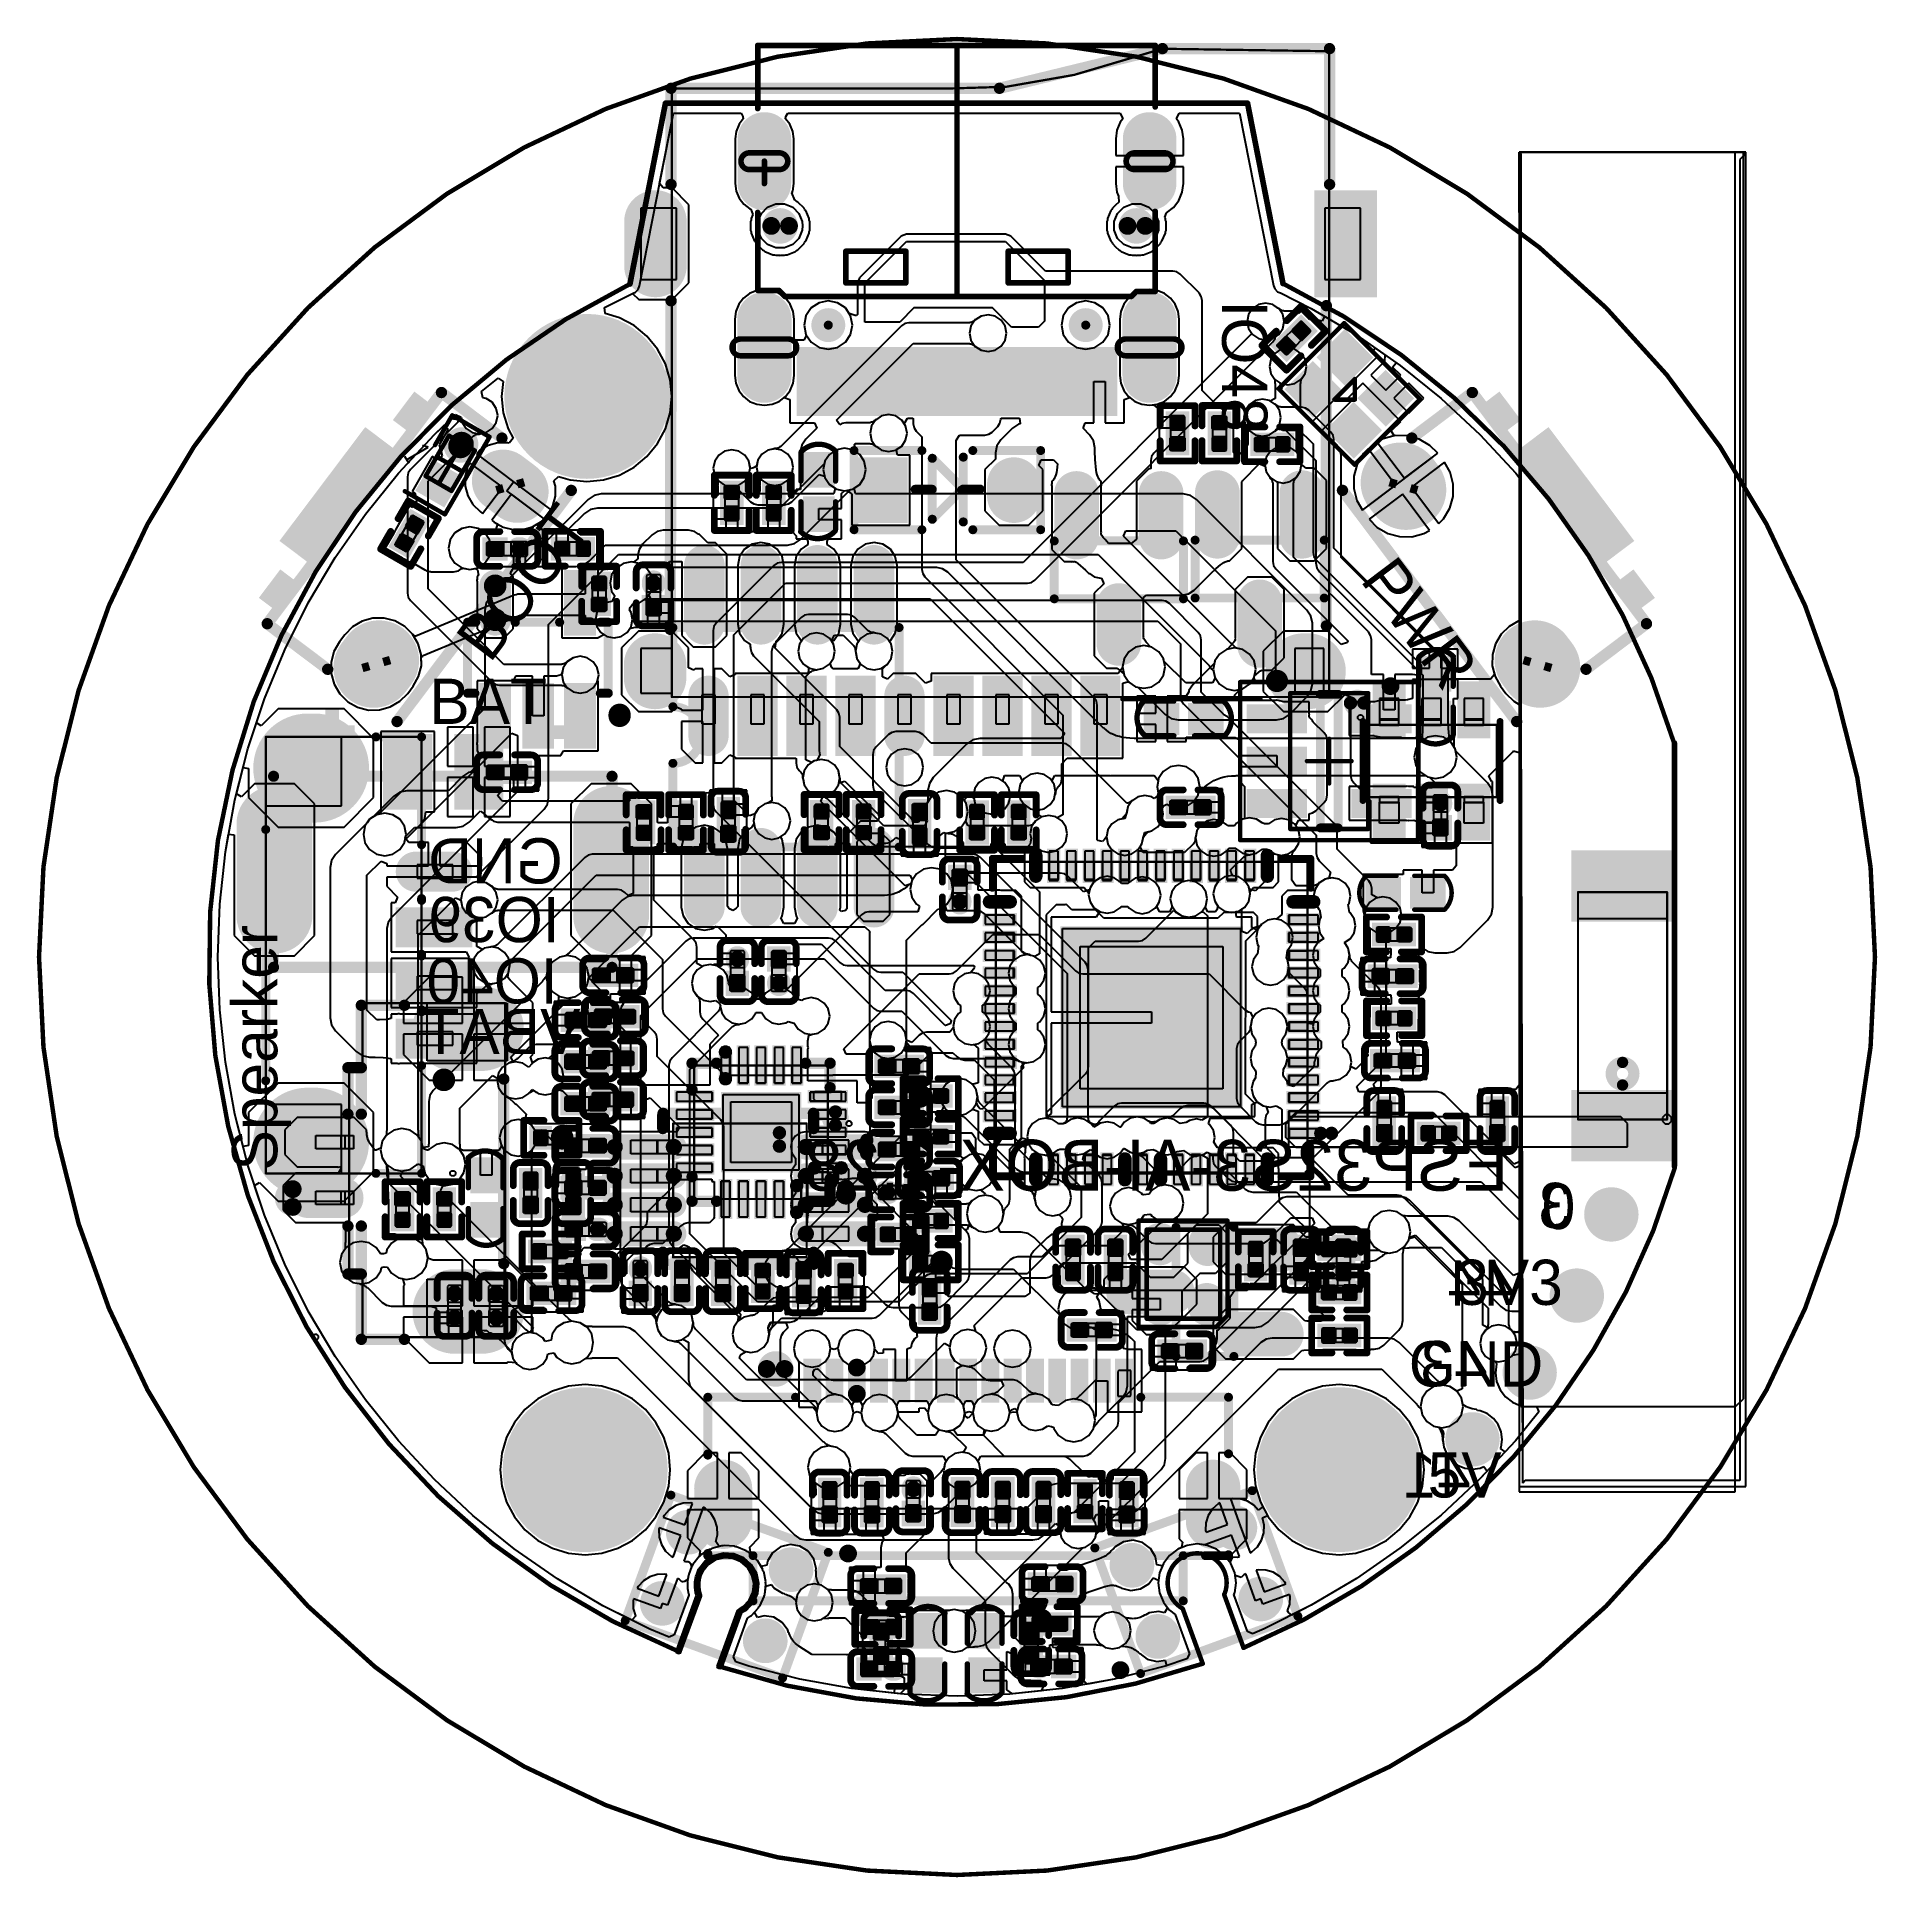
# Model space of a CAD drawing. Header units: millimetres. Extents: x 50 to 153, y 18 to 71.
# Drawn here: x 111.27 to 152.6, y 29.54 to 70.86 of the extents above.
import ezdxf

# ---------------------------------------------------------------- set-up
doc = ezdxf.new("R2010")
doc.units = ezdxf.units.MM
for name, color, linetype in [('BottomLayer', 5, 'Continuous'), ('BottomOverlay', 54, 'Continuous'), ('BottomPaste', 16, 'Continuous'), ('BottomSolder', 6, 'Continuous'), ('ConnectLayer', 7, 'Continuous'), ('KeepOutLayer', 6, 'Continuous'), ('Mechanical1', 6, 'Continuous'), ('Mechanical13', 56, 'Continuous'), ('Mechanical15', 56, 'Continuous'), ('Mechanical4', 56, 'Continuous'), ('Mechanical5', 56, 'Continuous'), ('Mechanical6', 56, 'Continuous'), ('MidLayer1', 16, 'Continuous'), ('MidLayer2', 76, 'Continuous'), ('MultiLayer', 9, 'Continuous'), ('PadHoleLayer', 156, 'Continuous'), ('TopLayer', 1, 'Continuous'), ('TopOverlay', 2, 'Continuous'), ('TopPaste', 8, 'Continuous'), ('TopSolder', 216, 'Continuous')]:
    doc.layers.add(name, color=color, linetype=linetype)

msp = doc.modelspace()

# ---------------------------------------------------------------- texts
at = {"layer": 'BottomOverlay', "text_generation_flag": 2}
for s, height, p in [('GND', 1.016, (123.084, 51.848)), ('IO39', 1.016, (123.012, 50.53)), ('IO40', 1.016, (122.969, 49.153)), ('VBAT', 1.016, (123.481, 48.016)), ('ESP32S3-AI-BOX-1.28', 1.143, (144.315, 44.95)), ('3', 1.016, (145.747, 44.112)), ('44', 1.016, (144.457, 42.367)), ('43', 1.016, (143.852, 40.561)), ('41', 1.016, (143.469, 38.059))]:
    msp.add_text(s, height=height, rotation=360, dxfattribs=at).set_placement(p)
at = {"layer": 'TopOverlay'}
for s, rotation, p in [('IO48', 270, (137.889, 64.937)), ('BOOT', 53, (121.447, 56.776)), ('PWR', 307, (140.97, 58.656)), ('Spearker', 90, (116.674, 45.404))]:
    msp.add_text(s, height=1.016, rotation=rotation, dxfattribs=at).set_placement(p)
for s, p in [('BAT', (120.088, 55.43)), ('0', (145.064, 44.089)), ('3V3', (143.121, 42.385)), ('GND', (142.08, 40.553)), ('5V', (142.504, 38.061))]:
    msp.add_text(s, height=1.016, dxfattribs=at).set_placement(p)

# ---------------------------------------------------------------- blocks, each defined once
blk = doc.blocks.new('KEY__3X6X4_3_5_1')
at = {"layer": 'BottomLayer', "const_width": 1.6}
for points in [[(-2.628, -0.95), (-2.428, -0.95)], [(2.372, -0.95), (2.572, -0.95)]]:
    blk.add_lwpolyline(points, dxfattribs=at)
at = {"layer": 'BottomLayer', "const_width": 0.8}
for points in [[(-3.028, -0.95, 1), (-2.228, -0.95, 1)], [(-2.828, -0.95, 1), (-2.028, -0.95, 1)], [(1.972, -0.95, 1), (2.772, -0.95, 1)], [(2.172, -0.95, 1), (2.972, -0.95, 1)]]:
    blk.add_lwpolyline(points, format="xyb", close=True, dxfattribs=at)
at = {"layer": 'BottomSolder', "const_width": 1.803}
for points in [[(-2.628, -0.95), (-2.428, -0.95)], [(2.372, -0.95), (2.572, -0.95)]]:
    blk.add_lwpolyline(points, dxfattribs=at)
at = {"layer": 'BottomSolder', "const_width": 0.902}
for points in [[(-3.079, -0.95, 1), (-2.178, -0.95, 1)], [(-2.879, -0.95, 1), (-1.978, -0.95, 1)], [(1.921, -0.95, 1), (2.822, -0.95, 1)], [(2.121, -0.95, 1), (3.022, -0.95, 1)]]:
    blk.add_lwpolyline(points, format="xyb", close=True, dxfattribs=at)
at = {"layer": 'MidLayer1', "const_width": 1.6}
for points in [[(-2.628, -0.95), (-2.428, -0.95)], [(2.372, -0.95), (2.572, -0.95)]]:
    blk.add_lwpolyline(points, dxfattribs=at)
at = {"layer": 'MidLayer1', "const_width": 0.8}
for points in [[(-3.028, -0.95, 1), (-2.228, -0.95, 1)], [(-2.828, -0.95, 1), (-2.028, -0.95, 1)], [(1.972, -0.95, 1), (2.772, -0.95, 1)], [(2.172, -0.95, 1), (2.972, -0.95, 1)]]:
    blk.add_lwpolyline(points, format="xyb", close=True, dxfattribs=at)
at = {"layer": 'MidLayer2', "const_width": 1.6}
for points in [[(-2.628, -0.95), (-2.428, -0.95)], [(2.372, -0.95), (2.572, -0.95)]]:
    blk.add_lwpolyline(points, dxfattribs=at)
at = {"layer": 'MidLayer2', "const_width": 0.8}
for points in [[(-3.028, -0.95, 1), (-2.228, -0.95, 1)], [(-2.828, -0.95, 1), (-2.028, -0.95, 1)], [(1.972, -0.95, 1), (2.772, -0.95, 1)], [(2.172, -0.95, 1), (2.972, -0.95, 1)]]:
    blk.add_lwpolyline(points, format="xyb", close=True, dxfattribs=at)
at = {"layer": 'MultiLayer', "const_width": 1.6}
for points in [[(-2.628, -0.95), (-2.428, -0.95)], [(2.372, -0.95), (2.572, -0.95)]]:
    blk.add_lwpolyline(points, dxfattribs=at)
at = {"layer": 'MultiLayer', "const_width": 0.8}
for points in [[(-3.028, -0.95, 1), (-2.228, -0.95, 1)], [(-2.828, -0.95, 1), (-2.028, -0.95, 1)], [(1.972, -0.95, 1), (2.772, -0.95, 1)], [(2.172, -0.95, 1), (2.972, -0.95, 1)]]:
    blk.add_lwpolyline(points, format="xyb", close=True, dxfattribs=at)
at = {"layer": 'PadHoleLayer', "const_width": 0.162}
for points in [[(-2.667, -1.172), (-2.779, -1.022, -1), (-2.39, -0.728), (-2.277, -0.878, -1)], [(2.333, -1.172), (2.221, -1.022, -1), (2.61, -0.728), (2.723, -0.878, -1)]]:
    blk.add_lwpolyline(points, format="xyb", close=True, dxfattribs=at)
at = {"layer": 'TopLayer', "const_width": 1.6}
for points in [[(-2.628, -0.95), (-2.428, -0.95)], [(2.372, -0.95), (2.572, -0.95)]]:
    blk.add_lwpolyline(points, dxfattribs=at)
at = {"layer": 'TopLayer', "const_width": 0.8}
for points in [[(-3.028, -0.95, 1), (-2.228, -0.95, 1)], [(-2.828, -0.95, 1), (-2.028, -0.95, 1)], [(1.972, -0.95, 1), (2.772, -0.95, 1)], [(2.172, -0.95, 1), (2.972, -0.95, 1)]]:
    blk.add_lwpolyline(points, format="xyb", close=True, dxfattribs=at)
at = {"layer": 'TopOverlay', "const_width": 0.254}
for points in [[(-3.278, 1.55), (3.222, 1.55)], [(-3.278, -0.15), (-3.278, 1.55)], [(3.222, -0.15), (3.222, 1.55)], [(-3.278, -2.1), (3.222, -2.1)]]:
    blk.add_lwpolyline(points, dxfattribs=at)
at = {"layer": 'TopOverlay', "const_width": 0.127}
for points in [[(-3.342, 1.55, 1), (-3.215, 1.55, 1)], [(-3.342, 1.55, 1), (-3.215, 1.55, 1)], [(3.158, 1.55, 1), (3.285, 1.55, 1)], [(3.158, 1.55, 1), (3.285, 1.55, 1)], [(-3.342, -0.15, 1), (-3.215, -0.15, 1)], [(3.158, -0.15, 1), (3.285, -0.15, 1)], [(-3.342, -2.1, 1), (-3.215, -2.1, 1)], [(3.158, -2.1, 1), (3.285, -2.1, 1)]]:
    blk.add_lwpolyline(points, format="xyb", close=True, dxfattribs=at)
at = {"layer": 'TopOverlay'}
for points in [[(-1.628, 1.55), (1.572, 1.55), (-1.628, 2.45), (1.572, 2.45)], [(-2.928, 1.55), (-2.128, 1.55), (-2.928, 2.05), (-2.128, 2.05)], [(2.072, 1.55), (2.872, 1.55), (2.072, 2.05), (2.872, 2.05)]]:
    blk.add_solid(points, dxfattribs=at)
at = {"layer": 'TopSolder', "const_width": 1.803}
for points in [[(-2.628, -0.95), (-2.428, -0.95)], [(2.372, -0.95), (2.572, -0.95)]]:
    blk.add_lwpolyline(points, dxfattribs=at)
at = {"layer": 'TopSolder', "const_width": 0.902}
for points in [[(-3.079, -0.95, 1), (-2.178, -0.95, 1)], [(-2.879, -0.95, 1), (-1.978, -0.95, 1)], [(1.921, -0.95, 1), (2.822, -0.95, 1)], [(2.121, -0.95, 1), (3.022, -0.95, 1)]]:
    blk.add_lwpolyline(points, format="xyb", close=True, dxfattribs=at)
blk = doc.blocks.new('KEY__3X6X4_3_5_2')
at = {"layer": 'BottomLayer'}
for points, const_width in [([(-2.628, -0.95), (-2.428, -0.95)], 1.6), ([(2.472, -1.15), (2.472, -0.75)], 1.2)]:
    blk.add_lwpolyline(points, dxfattribs=dict(at, const_width=const_width))
for points, const_width in [([(-3.028, -0.95, 1), (-2.228, -0.95, 1)], 0.8), ([(-2.828, -0.95, 1), (-2.028, -0.95, 1)], 0.8), ([(2.172, -0.75, 1), (2.772, -0.75, 1)], 0.6), ([(2.172, -1.15, 1), (2.772, -1.15, 1)], 0.6)]:
    blk.add_lwpolyline(points, format="xyb", close=True, dxfattribs=dict(at, const_width=const_width))
at = {"layer": 'BottomSolder'}
for points, const_width in [([(-2.628, -0.95), (-2.428, -0.95)], 1.803), ([(2.472, -1.15), (2.472, -0.75)], 1.403)]:
    blk.add_lwpolyline(points, dxfattribs=dict(at, const_width=const_width))
for points, const_width in [([(-3.079, -0.95, 1), (-2.178, -0.95, 1)], 0.902), ([(-2.879, -0.95, 1), (-1.978, -0.95, 1)], 0.902), ([(2.121, -0.75, 1), (2.822, -0.75, 1)], 0.702), ([(2.121, -1.15, 1), (2.822, -1.15, 1)], 0.702)]:
    blk.add_lwpolyline(points, format="xyb", close=True, dxfattribs=dict(at, const_width=const_width))
at = {"layer": 'MidLayer1'}
for points, const_width in [([(-2.628, -0.95), (-2.428, -0.95)], 1.6), ([(2.472, -1.15), (2.472, -0.75)], 1.2)]:
    blk.add_lwpolyline(points, dxfattribs=dict(at, const_width=const_width))
for points, const_width in [([(-3.028, -0.95, 1), (-2.228, -0.95, 1)], 0.8), ([(-2.828, -0.95, 1), (-2.028, -0.95, 1)], 0.8), ([(2.172, -0.75, 1), (2.772, -0.75, 1)], 0.6), ([(2.172, -1.15, 1), (2.772, -1.15, 1)], 0.6)]:
    blk.add_lwpolyline(points, format="xyb", close=True, dxfattribs=dict(at, const_width=const_width))
at = {"layer": 'MidLayer2'}
for points, const_width in [([(-2.628, -0.95), (-2.428, -0.95)], 1.6), ([(2.472, -1.15), (2.472, -0.75)], 1.2)]:
    blk.add_lwpolyline(points, dxfattribs=dict(at, const_width=const_width))
for points, const_width in [([(-3.028, -0.95, 1), (-2.228, -0.95, 1)], 0.8), ([(-2.828, -0.95, 1), (-2.028, -0.95, 1)], 0.8), ([(2.172, -0.75, 1), (2.772, -0.75, 1)], 0.6), ([(2.172, -1.15, 1), (2.772, -1.15, 1)], 0.6)]:
    blk.add_lwpolyline(points, format="xyb", close=True, dxfattribs=dict(at, const_width=const_width))
at = {"layer": 'MultiLayer'}
for points, const_width in [([(-2.628, -0.95), (-2.428, -0.95)], 1.6), ([(2.472, -1.15), (2.472, -0.75)], 1.2)]:
    blk.add_lwpolyline(points, dxfattribs=dict(at, const_width=const_width))
for points, const_width in [([(-3.028, -0.95, 1), (-2.228, -0.95, 1)], 0.8), ([(-2.828, -0.95, 1), (-2.028, -0.95, 1)], 0.8), ([(2.172, -0.75, 1), (2.772, -0.75, 1)], 0.6), ([(2.172, -1.15, 1), (2.772, -1.15, 1)], 0.6)]:
    blk.add_lwpolyline(points, format="xyb", close=True, dxfattribs=dict(at, const_width=const_width))
at = {"layer": 'PadHoleLayer', "const_width": 0.162}
for points in [[(-2.277, -1.022), (-2.39, -1.172, -1), (-2.779, -0.878), (-2.667, -0.728, -1)], [(2.723, -1.022), (2.61, -1.172, -1), (2.221, -0.878), (2.333, -0.728, -1)]]:
    blk.add_lwpolyline(points, format="xyb", close=True, dxfattribs=at)
at = {"layer": 'TopLayer'}
for points, const_width in [([(-2.628, -0.95), (-2.428, -0.95)], 1.6), ([(2.472, -1.15), (2.472, -0.75)], 1.2)]:
    blk.add_lwpolyline(points, dxfattribs=dict(at, const_width=const_width))
for points, const_width in [([(-3.028, -0.95, 1), (-2.228, -0.95, 1)], 0.8), ([(-2.828, -0.95, 1), (-2.028, -0.95, 1)], 0.8), ([(2.172, -0.75, 1), (2.772, -0.75, 1)], 0.6), ([(2.172, -1.15, 1), (2.772, -1.15, 1)], 0.6)]:
    blk.add_lwpolyline(points, format="xyb", close=True, dxfattribs=dict(at, const_width=const_width))
at = {"layer": 'TopOverlay', "const_width": 0.254}
for points in [[(-3.278, 1.55), (3.222, 1.55)], [(-3.278, 1.55), (-3.278, -0.15)], [(3.222, 1.55), (3.222, -0.15)], [(-3.278, -2.1), (3.222, -2.1)]]:
    blk.add_lwpolyline(points, dxfattribs=at)
at = {"layer": 'TopOverlay', "const_width": 0.127}
for points in [[(-3.342, 1.55, 1), (-3.215, 1.55, 1)], [(-3.342, 1.55, 1), (-3.215, 1.55, 1)], [(3.158, 1.55, 1), (3.285, 1.55, 1)], [(3.158, 1.55, 1), (3.285, 1.55, 1)], [(-3.342, -0.15, 1), (-3.215, -0.15, 1)], [(3.158, -0.15, 1), (3.285, -0.15, 1)], [(-3.342, -2.1, 1), (-3.215, -2.1, 1)], [(3.158, -2.1, 1), (3.285, -2.1, 1)]]:
    blk.add_lwpolyline(points, format="xyb", close=True, dxfattribs=at)
at = {"layer": 'TopOverlay'}
for points in [[(-1.628, 1.55), (1.572, 1.55), (-1.628, 2.45), (1.572, 2.45)], [(-2.928, 1.55), (-2.128, 1.55), (-2.928, 2.05), (-2.128, 2.05)], [(2.072, 1.55), (2.872, 1.55), (2.072, 2.05), (2.872, 2.05)]]:
    blk.add_solid(points, dxfattribs=at)
at = {"layer": 'TopSolder'}
for points, const_width in [([(-2.628, -0.95), (-2.428, -0.95)], 1.803), ([(2.472, -1.15), (2.472, -0.75)], 1.403)]:
    blk.add_lwpolyline(points, dxfattribs=dict(at, const_width=const_width))
for points, const_width in [([(-3.079, -0.95, 1), (-2.178, -0.95, 1)], 0.902), ([(-2.879, -0.95, 1), (-1.978, -0.95, 1)], 0.902), ([(2.121, -0.75, 1), (2.822, -0.75, 1)], 0.702), ([(2.121, -1.15, 1), (2.822, -1.15, 1)], 0.702)]:
    blk.add_lwpolyline(points, format="xyb", close=True, dxfattribs=dict(at, const_width=const_width))
blk = doc.blocks.new('R0201_B_3')
at = {"layer": 'BottomLayer', "const_width": 0.303}
blk.add_lwpolyline([(-0.224, 0.01), (-0.224, -0.01)], dxfattribs=at)
at = {"layer": 'BottomLayer', "const_width": 0.152}
for points in [[(-0.299, 0.01, 1), (-0.148, 0.01, 1)], [(-0.299, -0.01, 1), (-0.148, -0.01, 1)]]:
    blk.add_lwpolyline(points, format="xyb", close=True, dxfattribs=at)
at = {"layer": 'BottomLayer'}
blk.add_solid([(0.108, -0.162), (0.411, -0.162), (0.108, 0.162), (0.411, 0.162)], dxfattribs=at)
at = {"layer": 'BottomOverlay', "const_width": 0.152}
for points in [[(-0.604, -0.391), (-0.604, 0.391)], [(-0.604, 0.391), (-0.148, 0.391)], [(0.184, 0.391), (0.64, 0.391)], [(0.64, -0.391), (0.64, 0.391)], [(-0.604, -0.391), (-0.148, -0.391)], [(0.184, -0.391), (0.64, -0.391)]]:
    blk.add_lwpolyline(points, dxfattribs=at)
at = {"layer": 'BottomOverlay', "const_width": 0.0762}
for points in [[(-0.642, 0.391, 1), (-0.566, 0.391, 1)], [(-0.642, 0.391, 1), (-0.566, 0.391, 1)], [(-0.186, 0.391, 1), (-0.11, 0.391, 1)], [(0.146, 0.391, 1), (0.222, 0.391, 1)], [(0.602, 0.391, 1), (0.678, 0.391, 1)], [(0.602, 0.391, 1), (0.678, 0.391, 1)], [(-0.642, -0.391, 1), (-0.566, -0.391, 1)], [(-0.642, -0.391, 1), (-0.566, -0.391, 1)], [(-0.186, -0.391, 1), (-0.11, -0.391, 1)], [(0.146, -0.391, 1), (0.222, -0.391, 1)], [(0.602, -0.391, 1), (0.678, -0.391, 1)], [(0.602, -0.391, 1), (0.678, -0.391, 1)]]:
    blk.add_lwpolyline(points, format="xyb", close=True, dxfattribs=at)
at = {"layer": 'BottomPaste'}
for p, q in [((-0.351, 0.162), (-0.375, 0.138)), ((-0.375, 0.138), (-0.375, -0.138)), ((-0.087, 0.162), (-0.351, 0.162)), ((-0.063, 0.138), (-0.087, 0.162)), ((-0.063, -0.138), (-0.063, 0.138)), ((0.099, 0.138), (0.123, 0.162)), ((0.099, -0.138), (0.099, 0.138)), ((0.123, 0.162), (0.387, 0.162)), ((0.387, 0.162), (0.411, 0.138)), ((0.411, 0.138), (0.411, -0.138)), ((-0.375, -0.138), (-0.351, -0.162)), ((-0.351, -0.162), (-0.087, -0.162)), ((-0.087, -0.162), (-0.063, -0.138)), ((0.123, -0.162), (0.099, -0.138)), ((0.387, -0.162), (0.123, -0.162)), ((0.411, -0.138), (0.387, -0.162))]:
    blk.add_line(p, q, dxfattribs=at)
at = {"layer": 'BottomPaste', "const_width": 0.303}
blk.add_lwpolyline([(-0.224, 0.01), (-0.224, -0.01)], dxfattribs=at)
at = {"layer": 'BottomPaste', "const_width": 0.152}
for points in [[(-0.299, 0.01, 1), (-0.148, 0.01, 1)], [(-0.299, -0.01, 1), (-0.148, -0.01, 1)]]:
    blk.add_lwpolyline(points, format="xyb", close=True, dxfattribs=at)
at = {"layer": 'BottomPaste'}
blk.add_solid([(0.108, -0.162), (0.411, -0.162), (0.108, 0.162), (0.411, 0.162)], dxfattribs=at)
at = {"layer": 'BottomSolder', "const_width": 0.506}
blk.add_lwpolyline([(-0.224, 0.01), (-0.224, -0.01)], dxfattribs=at)
at = {"layer": 'BottomSolder', "const_width": 0.253}
for points in [[(-0.35, 0.01, 1), (-0.097, 0.01, 1)], [(-0.35, -0.01, 1), (-0.097, -0.01, 1)]]:
    blk.add_lwpolyline(points, format="xyb", close=True, dxfattribs=at)
at = {"layer": 'BottomSolder'}
blk.add_solid([(0.006, -0.264), (0.513, -0.264), (0.006, 0.264), (0.513, 0.264)], dxfattribs=at)
at = {"layer": 'Mechanical15', "const_width": 0.00254}
blk.add_lwpolyline([(0.372, 0.152), (0.423, 0.102)], dxfattribs=at)
at = {"layer": 'Mechanical15', "const_width": 0.00127}
for points in [[(0.371, 0.152, 1), (0.373, 0.152, 1)], [(0.422, 0.102, 1), (0.424, 0.102, 1)]]:
    blk.add_lwpolyline(points, format="xyb", close=True, dxfattribs=at)
at = {"layer": 'Mechanical4'}
for p, q in [((0.318, 0.15), (-0.282, 0.15)), ((-0.282, 0.15), (-0.282, -0.15)), ((0.318, -0.15), (0.318, 0.15)), ((-0.282, -0.15), (0.318, -0.15))]:
    blk.add_line(p, q, dxfattribs=at)
at = {"layer": 'Mechanical5'}
for p, q in [((-0.282, -0.15), (-0.282, 0.15)), ((-0.282, 0.15), (-0.132, 0.15)), ((-0.132, 0.15), (-0.132, -0.15)), ((0.318, 0.15), (0.168, 0.15)), ((0.168, 0.15), (0.168, -0.15)), ((0.318, -0.15), (0.318, 0.15)), ((-0.132, -0.15), (-0.282, -0.15)), ((0.168, -0.15), (0.318, -0.15))]:
    blk.add_line(p, q, dxfattribs=at)
blk = doc.blocks.new('AOS3729A_T42_2_4')
at = {"layer": 'BottomLayer', "const_width": 0.4}
for points in [[(-1.648, 1.007, 1), (-1.248, 1.007, 1)], [(0.812, 1.007, 1), (1.212, 1.007, 1)], [(-1.648, -0.693, 1), (-1.248, -0.693, 1)], [(0.812, -0.693, 1), (1.212, -0.693, 1)]]:
    blk.add_lwpolyline(points, format="xyb", close=True, dxfattribs=at)
at = {"layer": 'BottomOverlay', "const_width": 0.2}
for points in [[(1.662, 1.657), (-2.098, 1.657)], [(-2.098, -1.343), (-2.098, 1.657)], [(1.662, -1.343), (1.662, 1.657)], [(1.662, -1.343), (-2.098, -1.343)]]:
    blk.add_lwpolyline(points, dxfattribs=at)
at = {"layer": 'BottomOverlay'}
for points, const_width in [([(-2.148, 1.657, 1), (-2.048, 1.657, 1)], 0.1), ([(-2.148, 1.657, 1), (-2.048, 1.657, 1)], 0.1), ([(1.612, 1.657, 1), (1.712, 1.657, 1)], 0.1), ([(1.612, 1.657, 1), (1.712, 1.657, 1)], 0.1), ([(2.16, 1.43, 1), (1.96, 1.43, 1)], 0.2), ([(1.91, 1.43, 1), (2.01, 1.43, 1)], 0.1), ([(2.11, 1.43, 1), (2.21, 1.43, 1)], 0.1), ([(-2.148, -1.343, 1), (-2.048, -1.343, 1)], 0.1), ([(-2.148, -1.343, 1), (-2.048, -1.343, 1)], 0.1), ([(1.612, -1.343, 1), (1.712, -1.343, 1)], 0.1), ([(1.612, -1.343, 1), (1.712, -1.343, 1)], 0.1)]:
    blk.add_lwpolyline(points, format="xyb", close=True, dxfattribs=dict(at, const_width=const_width))
at = {"layer": 'BottomPaste', "const_width": 0.4}
for points in [[(-1.648, 1.007, 1), (-1.248, 1.007, 1)], [(0.812, 1.007, 1), (1.212, 1.007, 1)], [(-1.648, -0.693, 1), (-1.248, -0.693, 1)], [(0.812, -0.693, 1), (1.212, -0.693, 1)]]:
    blk.add_lwpolyline(points, format="xyb", close=True, dxfattribs=at)
at = {"layer": 'BottomSolder', "const_width": 0.502}
for points in [[(-1.699, 1.007, 1), (-1.197, 1.007, 1)], [(0.761, 1.007, 1), (1.263, 1.007, 1)], [(-1.699, -0.693, 1), (-1.197, -0.693, 1)], [(0.761, -0.693, 1), (1.263, -0.693, 1)]]:
    blk.add_lwpolyline(points, format="xyb", close=True, dxfattribs=at)
at = {"layer": 'KeepOutLayer', "const_width": 0.102}
for points in [[(-0.709, 0.633), (-0.709, 1.907)], [(0.274, 0.61), (0.274, 1.927)]]:
    blk.add_lwpolyline(points, dxfattribs=at)
at = {"layer": 'KeepOutLayer'}
for points, const_width in [([(-0.734, 1.907, 1), (-0.683, 1.907, 1)], 0.0508), ([(0.249, 1.927, 1), (0.299, 1.927, 1)], 0.0508), ([(-0.747, 0.62, 1), (-0.698, 0.62, 1)], 0.05), ([(-0.734, 0.633, 1), (-0.683, 0.633, 1)], 0.0508), ([(0.249, 0.61, 1), (0.299, 0.61, 1)], 0.0508), ([(0.249, 0.61, 1), (0.299, 0.61, 1)], 0.05)]:
    blk.add_lwpolyline(points, format="xyb", close=True, dxfattribs=dict(at, const_width=const_width))
at = {"layer": 'KeepOutLayer', "const_width": 0.1}
blk.add_lwpolyline([(0.274, 0.61, -2.206393), (-0.723, 0.62)], format="xyb", dxfattribs=at)
blk = doc.blocks.new('AOS3729A_T42_B_5')
at = {"layer": 'BottomLayer', "const_width": 0.4}
for points in [[(-1.527, 1.454, 1), (-1.127, 1.454, 1)], [(0.933, 1.454, 1), (1.333, 1.454, 1)], [(-1.527, -0.246, 1), (-1.127, -0.246, 1)], [(0.933, -0.246, 1), (1.333, -0.246, 1)]]:
    blk.add_lwpolyline(points, format="xyb", close=True, dxfattribs=at)
at = {"layer": 'BottomOverlay', "const_width": 0.2}
for points in [[(1.783, 2.104), (-1.977, 2.104)], [(-1.977, 2.104), (-1.977, -0.896)], [(1.783, 2.104), (1.783, -0.896)], [(1.783, -0.896), (-1.977, -0.896)]]:
    blk.add_lwpolyline(points, dxfattribs=at)
at = {"layer": 'BottomOverlay'}
for points, const_width in [([(-2.027, 2.104, 1), (-1.927, 2.104, 1)], 0.1), ([(-2.027, 2.104, 1), (-1.927, 2.104, 1)], 0.1), ([(1.733, 2.104, 1), (1.833, 2.104, 1)], 0.1), ([(1.733, 2.104, 1), (1.833, 2.104, 1)], 0.1), ([(-2.303, -1.024, 1), (-2.503, -1.024, 1)], 0.2), ([(-2.027, -0.896, 1), (-1.927, -0.896, 1)], 0.1), ([(-2.027, -0.896, 1), (-1.927, -0.896, 1)], 0.1), ([(1.733, -0.896, 1), (1.833, -0.896, 1)], 0.1), ([(1.733, -0.896, 1), (1.833, -0.896, 1)], 0.1), ([(-2.553, -1.024, 1), (-2.453, -1.024, 1)], 0.1), ([(-2.353, -1.024, 1), (-2.253, -1.024, 1)], 0.1)]:
    blk.add_lwpolyline(points, format="xyb", close=True, dxfattribs=dict(at, const_width=const_width))
at = {"layer": 'BottomPaste', "const_width": 0.4}
for points in [[(-1.527, 1.454, 1), (-1.127, 1.454, 1)], [(0.933, 1.454, 1), (1.333, 1.454, 1)], [(-1.527, -0.246, 1), (-1.127, -0.246, 1)], [(0.933, -0.246, 1), (1.333, -0.246, 1)]]:
    blk.add_lwpolyline(points, format="xyb", close=True, dxfattribs=at)
at = {"layer": 'BottomSolder', "const_width": 0.502}
for points in [[(-1.577, 1.454, 1), (-1.076, 1.454, 1)], [(0.883, 1.454, 1), (1.384, 1.454, 1)], [(-1.577, -0.246, 1), (-1.076, -0.246, 1)], [(0.883, -0.246, 1), (1.384, -0.246, 1)]]:
    blk.add_lwpolyline(points, format="xyb", close=True, dxfattribs=at)
at = {"layer": 'KeepOutLayer', "const_width": 0.102}
for points in [[(-0.561, 2.343), (-0.561, 1.028)], [(0.422, 2.343), (0.422, 1.004)]]:
    blk.add_lwpolyline(points, dxfattribs=at)
at = {"layer": 'KeepOutLayer'}
for points, const_width in [([(-0.586, 2.343, 1), (-0.535, 2.343, 1)], 0.0508), ([(0.397, 2.343, 1), (0.447, 2.343, 1)], 0.0508), ([(-0.6, 1.014, 1), (-0.55, 1.014, 1)], 0.05), ([(-0.586, 1.028, 1), (-0.535, 1.028, 1)], 0.0508), ([(0.397, 1.004, 1), (0.447, 1.004, 1)], 0.0508), ([(0.397, 1.004, 1), (0.447, 1.004, 1)], 0.05)]:
    blk.add_lwpolyline(points, format="xyb", close=True, dxfattribs=dict(at, const_width=const_width))
at = {"layer": 'KeepOutLayer', "const_width": 0.1}
blk.add_lwpolyline([(0.422, 1.004, -2.206393), (-0.575, 1.014)], format="xyb", dxfattribs=at)
at = {"layer": 'MultiLayer'}
for p, q in [((-0.612, 2.364), (-0.582, 2.394)), ((-0.612, 2.343), (-0.612, 2.364)), ((-0.612, 1.048), (-0.612, 2.343)), ((-0.582, 2.394), (-0.539, 2.394)), ((-0.539, 2.394), (-0.51, 2.364)), ((-0.51, 2.364), (-0.51, 2.343)), ((-0.51, 2.343), (-0.51, 2.343)), ((-0.51, 2.343), (-0.51, 1.028)), ((0.371, 2.364), (0.401, 2.394)), ((0.371, 2.343), (0.371, 2.364)), ((0.371, 1.004), (0.371, 2.343)), ((0.401, 2.394), (0.443, 2.394)), ((0.443, 2.394), (0.473, 2.364)), ((0.473, 2.364), (0.473, 2.343)), ((0.473, 2.343), (0.473, 2.343)), ((0.473, 2.343), (0.473, 1.021)), ((-0.781, 0.748), (-0.689, 0.961)), ((-0.689, 0.961), (-0.612, 1.048)), ((-0.597, 0.902), (-0.675, 0.721)), ((-0.612, 1.048), (-0.612, 1.048)), ((-0.612, 1.048), (-0.612, 1.048)), ((-0.612, 1.048), (-0.612, 1.048)), ((-0.612, 1.048), (-0.612, 1.048)), ((-0.612, 1.048), (-0.612, 1.048)), ((-0.612, 1.048), (-0.612, 1.048)), ((-0.612, 1.048), (-0.612, 1.048)), ((-0.537, 0.98), (-0.597, 0.902)), ((-0.536, 0.982), (-0.537, 0.981)), ((-0.537, 0.981), (-0.537, 0.98)), ((-0.537, 0.98), (-0.537, 0.98)), ((-0.535, 0.983), (-0.536, 0.982)), ((-0.534, 0.984), (-0.535, 0.983)), ((-0.528, 0.988), (-0.534, 0.984)), ((-0.534, 0.984), (-0.534, 0.984)), ((-0.519, 0.997), (-0.528, 0.988)), ((-0.513, 1.009), (-0.519, 0.997)), ((-0.51, 1.021), (-0.513, 1.009)), ((-0.51, 1.028), (-0.51, 1.021)), ((0.371, 0.998), (0.371, 1.004)), ((0.371, 1.004), (0.371, 1.004)), ((0.373, 0.987), (0.371, 0.998)), ((0.378, 0.977), (0.373, 0.987)), ((0.385, 0.968), (0.378, 0.977)), ((0.389, 0.965), (0.385, 0.968)), ((0.422, 0.922), (0.389, 0.965)), ((0.475, 0.83), (0.422, 0.922)), ((0.473, 1.021), (0.512, 0.974)), ((0.511, 0.73), (0.475, 0.83)), ((0.512, 0.974), (0.571, 0.868)), ((0.571, 0.868), (0.612, 0.753)), ((-0.801, 0.517), (-0.781, 0.748)), ((-0.746, 0.291), (-0.801, 0.517)), ((-0.675, 0.721), (-0.691, 0.525)), ((-0.691, 0.525), (-0.645, 0.334)), ((0.461, 0.287), (0.524, 0.474)), ((0.529, 0.625), (0.511, 0.73)), ((0.524, 0.474), (0.532, 0.572)), ((0.532, 0.572), (0.529, 0.625)), ((0.632, 0.456), (0.559, 0.236)), ((0.612, 0.753), (0.632, 0.633)), ((0.632, 0.633), (0.632, 0.572)), ((0.632, 0.572), (0.632, 0.456)), ((-0.623, 0.095), (-0.746, 0.291)), ((-0.645, 0.334), (-0.54, 0.168)), ((-0.443, -0.052), (-0.623, 0.095)), ((-0.54, 0.168), (-0.388, 0.043)), ((-0.388, 0.043), (-0.204, -0.027)), ((-0.008, -0.036), (0.181, 0.019)), ((0.181, 0.019), (0.343, 0.13)), ((0.419, 0.051), (0.228, -0.081)), ((0.343, 0.13), (0.461, 0.287)), ((0.559, 0.236), (0.419, 0.051)), ((-0.227, -0.135), (-0.443, -0.052)), ((0.005, -0.145), (-0.227, -0.135)), ((-0.204, -0.027), (-0.008, -0.036)), ((0.228, -0.081), (0.005, -0.145))]:
    blk.add_line(p, q, dxfattribs=at)
blk = doc.blocks.new('CONN_SMD_4P_P1_25_HCTL_HC_1_25_4PLT_B_6')
at = {"layer": 'BottomLayer'}
for points, const_width in [([(-4.2, 1.455), (-4.2, 1.305)], 2.35), ([(4.2, 1.455), (4.2, 1.305)], 2.35), ([(1.875, -0.97), (1.875, -1.79)], 0.8)]:
    blk.add_lwpolyline(points, dxfattribs=dict(at, const_width=const_width))
for points, const_width in [([(-4.788, 1.455, 1), (-3.613, 1.455, 1)], 1.175), ([(-4.788, 1.305, 1), (-3.613, 1.305, 1)], 1.175), ([(3.613, 1.455, 1), (4.788, 1.455, 1)], 1.175), ([(3.613, 1.305, 1), (4.788, 1.305, 1)], 1.175), ([(1.675, -0.97, 1), (2.075, -0.97, 1)], 0.4), ([(1.675, -1.79, 1), (2.075, -1.79, 1)], 0.4)]:
    blk.add_lwpolyline(points, format="xyb", close=True, dxfattribs=dict(at, const_width=const_width))
for points in [[(-2.275, -2.19), (-1.475, -2.19), (-2.275, -0.57), (-1.475, -0.57)], [(-1.025, -2.19), (-0.225, -2.19), (-1.025, -0.57), (-0.225, -0.57)], [(0.225, -2.19), (1.025, -2.19), (0.225, -0.57), (1.025, -0.57)]]:
    blk.add_solid(points, dxfattribs=at)
at = {"layer": 'BottomOverlay', "const_width": 0.2}
for points in [[(-2.821, 2.4), (2.821, 2.4)], [(-4.9, -0.074), (-4.9, -1.1)], [(4.9, -0.074), (4.9, -1.1)], [(-4.9, -1.1), (-2.479, -1.1)], [(-1.271, -1.1), (-1.229, -1.1)], [(-0.021, -1.1), (0.021, -1.1)], [(1.229, -1.1), (1.271, -1.1)], [(2.479, -1.1), (4.9, -1.1)]]:
    blk.add_lwpolyline(points, dxfattribs=at)
at = {"layer": 'BottomOverlay'}
for points, const_width in [([(-2.871, 2.4, 1), (-2.771, 2.4, 1)], 0.1), ([(2.771, 2.4, 1), (2.871, 2.4, 1)], 0.1), ([(-4.95, -0.074, 1), (-4.85, -0.074, 1)], 0.1), ([(4.85, -0.074, 1), (4.95, -0.074, 1)], 0.1), ([(-4.95, -1.1, 1), (-4.85, -1.1, 1)], 0.1), ([(-4.95, -1.1, 1), (-4.85, -1.1, 1)], 0.1), ([(-2.529, -1.1, 1), (-2.429, -1.1, 1)], 0.1), ([(-1.321, -1.1, 1), (-1.221, -1.1, 1)], 0.1), ([(-1.279, -1.1, 1), (-1.179, -1.1, 1)], 0.1), ([(-0.071, -1.1, 1), (0.029, -1.1, 1)], 0.1), ([(-0.029, -1.1, 1), (0.071, -1.1, 1)], 0.1), ([(1.179, -1.1, 1), (1.279, -1.1, 1)], 0.1), ([(1.221, -1.1, 1), (1.321, -1.1, 1)], 0.1), ([(2.429, -1.1, 1), (2.529, -1.1, 1)], 0.1), ([(4.85, -1.1, 1), (4.95, -1.1, 1)], 0.1), ([(4.85, -1.1, 1), (4.95, -1.1, 1)], 0.1), ([(-2.673, -1.6, 1), (-2.927, -1.6, 1)], 0.254), ([(-2.99, -1.6, 1), (-2.863, -1.6, 1)], 0.127), ([(-2.736, -1.6, 1), (-2.609, -1.6, 1)], 0.127)]:
    blk.add_lwpolyline(points, format="xyb", close=True, dxfattribs=dict(at, const_width=const_width))
at = {"layer": 'BottomPaste'}
for points, const_width in [([(-4.2, 1.455), (-4.2, 1.305)], 2.35), ([(4.2, 1.455), (4.2, 1.305)], 2.35), ([(1.875, -0.97), (1.875, -1.79)], 0.8)]:
    blk.add_lwpolyline(points, dxfattribs=dict(at, const_width=const_width))
for points, const_width in [([(-4.788, 1.455, 1), (-3.613, 1.455, 1)], 1.175), ([(-4.788, 1.305, 1), (-3.613, 1.305, 1)], 1.175), ([(3.613, 1.455, 1), (4.788, 1.455, 1)], 1.175), ([(3.613, 1.305, 1), (4.788, 1.305, 1)], 1.175), ([(1.675, -0.97, 1), (2.075, -0.97, 1)], 0.4), ([(1.675, -1.79, 1), (2.075, -1.79, 1)], 0.4)]:
    blk.add_lwpolyline(points, format="xyb", close=True, dxfattribs=dict(at, const_width=const_width))
for points in [[(-2.275, -2.19), (-1.475, -2.19), (-2.275, -0.57), (-1.475, -0.57)], [(-1.025, -2.19), (-0.225, -2.19), (-1.025, -0.57), (-0.225, -0.57)], [(0.225, -2.19), (1.025, -2.19), (0.225, -0.57), (1.025, -0.57)]]:
    blk.add_solid(points, dxfattribs=at)
at = {"layer": 'BottomSolder'}
for points, const_width in [([(-4.2, 1.455), (-4.2, 1.305)], 2.45), ([(4.2, 1.455), (4.2, 1.305)], 2.45), ([(1.875, -0.97), (1.875, -1.79)], 0.9)]:
    blk.add_lwpolyline(points, dxfattribs=dict(at, const_width=const_width))
for points, const_width in [([(-4.813, 1.455, 1), (-3.588, 1.455, 1)], 1.225), ([(-4.813, 1.305, 1), (-3.588, 1.305, 1)], 1.225), ([(3.588, 1.455, 1), (4.813, 1.455, 1)], 1.225), ([(3.588, 1.305, 1), (4.813, 1.305, 1)], 1.225), ([(1.65, -0.97, 1), (2.1, -0.97, 1)], 0.45), ([(1.65, -1.79, 1), (2.1, -1.79, 1)], 0.45)]:
    blk.add_lwpolyline(points, format="xyb", close=True, dxfattribs=dict(at, const_width=const_width))
for points in [[(-2.325, -2.24), (-1.425, -2.24), (-2.325, -0.52), (-1.425, -0.52)], [(-1.075, -2.24), (-0.175, -2.24), (-1.075, -0.52), (-0.175, -0.52)], [(0.175, -2.24), (1.075, -2.24), (0.175, -0.52), (1.075, -0.52)]]:
    blk.add_solid(points, dxfattribs=at)
at = {"layer": 'Mechanical15'}
for p, q in [((-3.35, 2.4), (-4.9, 2.4)), ((-4.9, 2.4), (-4.9, 0.7)), ((-3.35, 0.7), (-3.35, 2.4)), ((4.9, 2.4), (3.35, 2.4)), ((3.35, 2.4), (3.35, 0.7)), ((4.9, 0.7), (4.9, 2.4)), ((-4.9, 0.7), (-4.9, 0.7)), ((-4.9, 0.7), (-3.35, 0.7)), ((3.35, 0.7), (3.35, 0.7)), ((3.35, 0.7), (4.9, 0.7)), ((-1.725, -1), (-2.025, -1)), ((-2.025, -1), (-2.025, -1.8)), ((-1.725, -1.8), (-1.725, -1)), ((-0.475, -1), (-0.775, -1)), ((-0.775, -1), (-0.775, -1.8)), ((-0.475, -1.8), (-0.475, -1)), ((0.775, -1), (0.475, -1)), ((0.475, -1), (0.475, -1.8)), ((0.775, -1.8), (0.775, -1)), ((2.025, -1), (1.725, -1)), ((1.725, -1), (1.725, -1.8)), ((2.025, -1.8), (2.025, -1)), ((-4.96, -1.8), (-4.959, -1.776)), ((-4.959, -1.825), (-4.96, -1.8)), ((-4.959, -1.776), (-4.924, -1.741)), ((-4.925, -1.859), (-4.959, -1.825)), ((-4.876, -1.859), (-4.925, -1.859)), ((-4.924, -1.741), (-4.876, -1.741)), ((-4.876, -1.741), (-4.841, -1.776)), ((-4.841, -1.825), (-4.876, -1.859)), ((-4.841, -1.776), (-4.84, -1.8)), ((-4.84, -1.8), (-4.841, -1.825)), ((-4.84, -1.8), (-4.84, -1.8)), ((-2.025, -1.8), (-2.025, -1.8)), ((-2.025, -1.8), (-1.725, -1.8)), ((-0.775, -1.8), (-0.775, -1.8)), ((-0.775, -1.8), (-0.475, -1.8)), ((0.475, -1.8), (0.475, -1.8)), ((0.475, -1.8), (0.775, -1.8)), ((1.725, -1.8), (1.725, -1.8)), ((1.725, -1.8), (2.025, -1.8))]:
    blk.add_line(p, q, dxfattribs=at)
at = {"layer": 'Mechanical15', "const_width": 0.0508}
for points in [[(-4.9, 2.4), (4.9, 2.4)], [(-4.9, 2.4), (-4.9, 2.3)], [(-4.9, 2.3), (-4.9, -1.1)], [(4.9, 2.4), (4.9, -1.1)], [(-4.9, -1.1), (4.9, -1.1)]]:
    blk.add_lwpolyline(points, dxfattribs=at)
at = {"layer": 'Mechanical15', "const_width": 0.0254}
for points in [[(-4.913, 2.4, 1), (-4.887, 2.4, 1)], [(-4.913, 2.4, 1), (-4.887, 2.4, 1)], [(-4.913, 2.3, 1), (-4.887, 2.3, 1)], [(-4.913, 2.3, 1), (-4.887, 2.3, 1)], [(4.887, 2.4, 1), (4.913, 2.4, 1)], [(4.887, 2.4, 1), (4.913, 2.4, 1)], [(-4.913, -1.1, 1), (-4.887, -1.1, 1)], [(-4.913, -1.1, 1), (-4.887, -1.1, 1)], [(4.887, -1.1, 1), (4.913, -1.1, 1)], [(4.887, -1.1, 1), (4.913, -1.1, 1)]]:
    blk.add_lwpolyline(points, format="xyb", close=True, dxfattribs=at)
at = {"layer": 'Mechanical6'}
for points, const_width in [([(-2.673, -1.6, 1), (-2.927, -1.6, 1)], 0.254), ([(-2.99, -1.6, 1), (-2.863, -1.6, 1)], 0.127), ([(-2.736, -1.6, 1), (-2.609, -1.6, 1)], 0.127)]:
    blk.add_lwpolyline(points, format="xyb", close=True, dxfattribs=dict(at, const_width=const_width))
blk = doc.blocks.new('R0201_B_7')
at = {"layer": 'BottomLayer'}
for points in [[(-0.375, -0.162), (-0.072, -0.162), (-0.375, 0.162), (-0.072, 0.162)], [(0.108, -0.162), (0.411, -0.162), (0.108, 0.162), (0.411, 0.162)]]:
    blk.add_solid(points, dxfattribs=at)
at = {"layer": 'BottomOverlay', "const_width": 0.152}
for points in [[(-0.604, 0.391), (-0.148, 0.391)], [(-0.604, 0.391), (-0.604, -0.391)], [(0.184, 0.391), (0.64, 0.391)], [(0.64, 0.391), (0.64, -0.391)], [(-0.604, -0.391), (-0.148, -0.391)], [(0.184, -0.391), (0.64, -0.391)]]:
    blk.add_lwpolyline(points, dxfattribs=at)
at = {"layer": 'BottomOverlay', "const_width": 0.0762}
for points in [[(-0.642, 0.391, 1), (-0.566, 0.391, 1)], [(-0.642, 0.391, 1), (-0.566, 0.391, 1)], [(-0.186, 0.391, 1), (-0.11, 0.391, 1)], [(0.146, 0.391, 1), (0.222, 0.391, 1)], [(0.602, 0.391, 1), (0.678, 0.391, 1)], [(0.602, 0.391, 1), (0.678, 0.391, 1)], [(-0.642, -0.391, 1), (-0.566, -0.391, 1)], [(-0.642, -0.391, 1), (-0.566, -0.391, 1)], [(-0.186, -0.391, 1), (-0.11, -0.391, 1)], [(0.146, -0.391, 1), (0.222, -0.391, 1)], [(0.602, -0.391, 1), (0.678, -0.391, 1)], [(0.602, -0.391, 1), (0.678, -0.391, 1)]]:
    blk.add_lwpolyline(points, format="xyb", close=True, dxfattribs=at)
at = {"layer": 'BottomPaste'}
for p, q in [((-0.351, 0.162), (-0.375, 0.138)), ((-0.375, 0.138), (-0.375, -0.138)), ((-0.087, 0.162), (-0.351, 0.162)), ((-0.063, 0.138), (-0.087, 0.162)), ((-0.063, -0.138), (-0.063, 0.138)), ((0.099, 0.138), (0.123, 0.162)), ((0.099, -0.138), (0.099, 0.138)), ((0.123, 0.162), (0.387, 0.162)), ((0.387, 0.162), (0.411, 0.138)), ((0.411, 0.138), (0.411, -0.138)), ((-0.375, -0.138), (-0.351, -0.162)), ((-0.351, -0.162), (-0.087, -0.162)), ((-0.087, -0.162), (-0.063, -0.138)), ((0.123, -0.162), (0.099, -0.138)), ((0.387, -0.162), (0.123, -0.162)), ((0.411, -0.138), (0.387, -0.162))]:
    blk.add_line(p, q, dxfattribs=at)
for points in [[(-0.375, -0.162), (-0.072, -0.162), (-0.375, 0.162), (-0.072, 0.162)], [(0.108, -0.162), (0.411, -0.162), (0.108, 0.162), (0.411, 0.162)]]:
    blk.add_solid(points, dxfattribs=at)
at = {"layer": 'BottomSolder'}
for points in [[(-0.477, -0.264), (0.03, -0.264), (-0.477, 0.264), (0.03, 0.264)], [(0.006, -0.264), (0.513, -0.264), (0.006, 0.264), (0.513, 0.264)]]:
    blk.add_solid(points, dxfattribs=at)
at = {"layer": 'Mechanical15', "const_width": 0.00254}
blk.add_lwpolyline([(0.372, 0.152), (0.423, 0.102)], dxfattribs=at)
at = {"layer": 'Mechanical15', "const_width": 0.00127}
for points in [[(0.371, 0.152, 1), (0.373, 0.152, 1)], [(0.422, 0.102, 1), (0.424, 0.102, 1)]]:
    blk.add_lwpolyline(points, format="xyb", close=True, dxfattribs=at)
at = {"layer": 'Mechanical4'}
for p, q in [((0.318, 0.15), (-0.282, 0.15)), ((-0.282, 0.15), (-0.282, -0.15)), ((0.318, -0.15), (0.318, 0.15)), ((-0.282, -0.15), (0.318, -0.15))]:
    blk.add_line(p, q, dxfattribs=at)
at = {"layer": 'Mechanical5'}
for p, q in [((-0.282, -0.15), (-0.282, 0.15)), ((-0.282, 0.15), (-0.132, 0.15)), ((-0.132, 0.15), (-0.132, -0.15)), ((0.318, 0.15), (0.168, 0.15)), ((0.168, 0.15), (0.168, -0.15)), ((0.318, -0.15), (0.318, 0.15)), ((-0.132, -0.15), (-0.282, -0.15)), ((0.168, -0.15), (0.318, -0.15))]:
    blk.add_line(p, q, dxfattribs=at)
blk = doc.blocks.new('R0201_B_8')
at = {"layer": 'BottomLayer'}
for points in [[(-0.375, -0.162), (-0.072, -0.162), (-0.375, 0.162), (-0.072, 0.162)], [(0.108, -0.162), (0.411, -0.162), (0.108, 0.162), (0.411, 0.162)]]:
    blk.add_solid(points, dxfattribs=at)
at = {"layer": 'BottomOverlay', "const_width": 0.152}
for points in [[(-0.604, 0.391), (-0.148, 0.391)], [(-0.604, 0.391), (-0.604, -0.391)], [(0.184, 0.391), (0.64, 0.391)], [(0.64, 0.391), (0.64, -0.391)], [(-0.604, -0.391), (-0.148, -0.391)], [(0.184, -0.391), (0.64, -0.391)]]:
    blk.add_lwpolyline(points, dxfattribs=at)
at = {"layer": 'BottomOverlay', "const_width": 0.0762}
for points in [[(-0.642, 0.391, 1), (-0.566, 0.391, 1)], [(-0.642, 0.391, 1), (-0.566, 0.391, 1)], [(-0.186, 0.391, 1), (-0.11, 0.391, 1)], [(0.146, 0.391, 1), (0.222, 0.391, 1)], [(0.602, 0.391, 1), (0.678, 0.391, 1)], [(0.602, 0.391, 1), (0.678, 0.391, 1)], [(-0.642, -0.391, 1), (-0.566, -0.391, 1)], [(-0.642, -0.391, 1), (-0.566, -0.391, 1)], [(-0.186, -0.391, 1), (-0.11, -0.391, 1)], [(0.146, -0.391, 1), (0.222, -0.391, 1)], [(0.602, -0.391, 1), (0.678, -0.391, 1)], [(0.602, -0.391, 1), (0.678, -0.391, 1)]]:
    blk.add_lwpolyline(points, format="xyb", close=True, dxfattribs=at)
at = {"layer": 'BottomPaste'}
for p, q in [((-0.351, 0.162), (-0.375, 0.138)), ((-0.375, 0.138), (-0.375, -0.138)), ((-0.087, 0.162), (-0.351, 0.162)), ((-0.063, 0.138), (-0.087, 0.162)), ((-0.063, -0.138), (-0.063, 0.138)), ((0.099, 0.138), (0.123, 0.162)), ((0.099, -0.138), (0.099, 0.138)), ((0.123, 0.162), (0.387, 0.162)), ((0.387, 0.162), (0.411, 0.138)), ((0.411, 0.138), (0.411, -0.138)), ((-0.375, -0.138), (-0.351, -0.162)), ((-0.351, -0.162), (-0.087, -0.162)), ((-0.087, -0.162), (-0.063, -0.138)), ((0.123, -0.162), (0.099, -0.138)), ((0.387, -0.162), (0.123, -0.162)), ((0.411, -0.138), (0.387, -0.162))]:
    blk.add_line(p, q, dxfattribs=at)
for points in [[(-0.375, -0.162), (-0.072, -0.162), (-0.375, 0.162), (-0.072, 0.162)], [(0.108, -0.162), (0.411, -0.162), (0.108, 0.162), (0.411, 0.162)]]:
    blk.add_solid(points, dxfattribs=at)
at = {"layer": 'BottomSolder'}
for points in [[(-0.477, -0.264), (0.03, -0.264), (-0.477, 0.264), (0.03, 0.264)], [(0.006, -0.264), (0.513, -0.264), (0.006, 0.264), (0.513, 0.264)]]:
    blk.add_solid(points, dxfattribs=at)
at = {"layer": 'Mechanical15', "const_width": 0.00254}
blk.add_lwpolyline([(0.372, 0.152), (0.423, 0.102)], dxfattribs=at)
at = {"layer": 'Mechanical15', "const_width": 0.00127}
for points in [[(0.371, 0.152, 1), (0.373, 0.152, 1)], [(0.422, 0.102, 1), (0.424, 0.102, 1)]]:
    blk.add_lwpolyline(points, format="xyb", close=True, dxfattribs=at)
at = {"layer": 'Mechanical4'}
for p, q in [((0.318, 0.15), (-0.282, 0.15)), ((-0.282, 0.15), (-0.282, -0.15)), ((0.318, -0.15), (0.318, 0.15)), ((-0.282, -0.15), (0.318, -0.15))]:
    blk.add_line(p, q, dxfattribs=at)
at = {"layer": 'Mechanical5'}
for p, q in [((-0.282, -0.15), (-0.282, 0.15)), ((-0.282, 0.15), (-0.132, 0.15)), ((-0.132, 0.15), (-0.132, -0.15)), ((0.318, 0.15), (0.168, 0.15)), ((0.168, 0.15), (0.168, -0.15)), ((0.318, -0.15), (0.318, 0.15)), ((-0.132, -0.15), (-0.282, -0.15)), ((0.168, -0.15), (0.318, -0.15))]:
    blk.add_line(p, q, dxfattribs=at)
blk = doc.blocks.new('T___________1_9')
at = {"layer": 'BottomLayer', "const_width": 0.508}
blk.add_lwpolyline([(-0.326, 0.03, 1), (0.182, 0.03, 1)], format="xyb", close=True, dxfattribs=at)
at = {"layer": 'BottomPaste', "const_width": 0.508}
blk.add_lwpolyline([(-0.326, 0.03, 1), (0.182, 0.03, 1)], format="xyb", close=True, dxfattribs=at)
at = {"layer": 'BottomSolder', "const_width": 0.61}
blk.add_lwpolyline([(-0.377, 0.03, 1), (0.233, 0.03, 1)], format="xyb", close=True, dxfattribs=at)
blk = doc.blocks.new('T___________1_B_10')
at = {"layer": 'TopLayer', "const_width": 0.508}
blk.add_lwpolyline([(-0.326, -0.03, 1), (0.182, -0.03, 1)], format="xyb", close=True, dxfattribs=at)
at = {"layer": 'TopPaste', "const_width": 0.508}
blk.add_lwpolyline([(-0.326, -0.03, 1), (0.182, -0.03, 1)], format="xyb", close=True, dxfattribs=at)
at = {"layer": 'TopSolder', "const_width": 0.61}
blk.add_lwpolyline([(-0.377, -0.03, 1), (0.233, -0.03, 1)], format="xyb", close=True, dxfattribs=at)
blk = doc.blocks.new('T___________1_11')
at = {"layer": 'BottomLayer', "const_width": 0.508}
blk.add_lwpolyline([(-0.326, 0.03, 1), (0.182, 0.03, 1)], format="xyb", close=True, dxfattribs=at)
at = {"layer": 'BottomPaste', "const_width": 0.508}
blk.add_lwpolyline([(-0.326, 0.03, 1), (0.182, 0.03, 1)], format="xyb", close=True, dxfattribs=at)
at = {"layer": 'BottomSolder', "const_width": 0.61}
blk.add_lwpolyline([(-0.377, 0.03, 1), (0.233, 0.03, 1)], format="xyb", close=True, dxfattribs=at)
blk = doc.blocks.new('T___________1_12')
at = {"layer": 'BottomLayer', "const_width": 0.508}
blk.add_lwpolyline([(-0.326, 0.03, 1), (0.182, 0.03, 1)], format="xyb", close=True, dxfattribs=at)
at = {"layer": 'BottomPaste', "const_width": 0.508}
blk.add_lwpolyline([(-0.326, 0.03, 1), (0.182, 0.03, 1)], format="xyb", close=True, dxfattribs=at)
at = {"layer": 'BottomSolder', "const_width": 0.61}
blk.add_lwpolyline([(-0.377, 0.03, 1), (0.233, 0.03, 1)], format="xyb", close=True, dxfattribs=at)
blk = doc.blocks.new('T___________1_13')
at = {"layer": 'BottomLayer', "const_width": 0.508}
blk.add_lwpolyline([(-0.326, 0.03, 1), (0.182, 0.03, 1)], format="xyb", close=True, dxfattribs=at)
at = {"layer": 'BottomPaste', "const_width": 0.508}
blk.add_lwpolyline([(-0.326, 0.03, 1), (0.182, 0.03, 1)], format="xyb", close=True, dxfattribs=at)
at = {"layer": 'BottomSolder', "const_width": 0.61}
blk.add_lwpolyline([(-0.377, 0.03, 1), (0.233, 0.03, 1)], format="xyb", close=True, dxfattribs=at)
blk = doc.blocks.new('T___________1_B_14')
at = {"layer": 'TopLayer', "const_width": 0.508}
blk.add_lwpolyline([(-0.326, -0.03, 1), (0.182, -0.03, 1)], format="xyb", close=True, dxfattribs=at)
at = {"layer": 'TopPaste', "const_width": 0.508}
blk.add_lwpolyline([(-0.326, -0.03, 1), (0.182, -0.03, 1)], format="xyb", close=True, dxfattribs=at)
at = {"layer": 'TopSolder', "const_width": 0.61}
blk.add_lwpolyline([(-0.377, -0.03, 1), (0.233, -0.03, 1)], format="xyb", close=True, dxfattribs=at)
blk = doc.blocks.new('T___________1_B_15')
at = {"layer": 'TopLayer', "const_width": 0.508}
blk.add_lwpolyline([(-0.326, -0.03, 1), (0.182, -0.03, 1)], format="xyb", close=True, dxfattribs=at)
at = {"layer": 'TopPaste', "const_width": 0.508}
blk.add_lwpolyline([(-0.326, -0.03, 1), (0.182, -0.03, 1)], format="xyb", close=True, dxfattribs=at)
at = {"layer": 'TopSolder', "const_width": 0.61}
blk.add_lwpolyline([(-0.377, -0.03, 1), (0.233, -0.03, 1)], format="xyb", close=True, dxfattribs=at)
blk = doc.blocks.new('R0201_B_16')
at = {"layer": 'BottomLayer'}
for points in [[(-0.375, -0.162), (-0.072, -0.162), (-0.375, 0.162), (-0.072, 0.162)], [(0.108, -0.162), (0.411, -0.162), (0.108, 0.162), (0.411, 0.162)]]:
    blk.add_solid(points, dxfattribs=at)
at = {"layer": 'BottomOverlay', "const_width": 0.152}
for points in [[(-0.604, 0.391), (-0.148, 0.391)], [(-0.604, -0.391), (-0.604, 0.391)], [(0.184, 0.391), (0.64, 0.391)], [(0.64, -0.391), (0.64, 0.391)], [(-0.604, -0.391), (-0.148, -0.391)], [(0.184, -0.391), (0.64, -0.391)]]:
    blk.add_lwpolyline(points, dxfattribs=at)
at = {"layer": 'BottomOverlay', "const_width": 0.0762}
for points in [[(-0.642, 0.391, 1), (-0.566, 0.391, 1)], [(-0.642, 0.391, 1), (-0.566, 0.391, 1)], [(-0.186, 0.391, 1), (-0.11, 0.391, 1)], [(0.146, 0.391, 1), (0.222, 0.391, 1)], [(0.602, 0.391, 1), (0.678, 0.391, 1)], [(0.602, 0.391, 1), (0.678, 0.391, 1)], [(-0.642, -0.391, 1), (-0.566, -0.391, 1)], [(-0.642, -0.391, 1), (-0.566, -0.391, 1)], [(-0.186, -0.391, 1), (-0.11, -0.391, 1)], [(0.146, -0.391, 1), (0.222, -0.391, 1)], [(0.602, -0.391, 1), (0.678, -0.391, 1)], [(0.602, -0.391, 1), (0.678, -0.391, 1)]]:
    blk.add_lwpolyline(points, format="xyb", close=True, dxfattribs=at)
at = {"layer": 'BottomPaste'}
for p, q in [((-0.351, 0.162), (-0.375, 0.138)), ((-0.375, 0.138), (-0.375, -0.138)), ((-0.087, 0.162), (-0.351, 0.162)), ((-0.063, 0.138), (-0.087, 0.162)), ((-0.063, -0.138), (-0.063, 0.138)), ((0.099, 0.138), (0.123, 0.162)), ((0.099, -0.138), (0.099, 0.138)), ((0.123, 0.162), (0.387, 0.162)), ((0.387, 0.162), (0.411, 0.138)), ((0.411, 0.138), (0.411, -0.138)), ((-0.375, -0.138), (-0.351, -0.162)), ((-0.351, -0.162), (-0.087, -0.162)), ((-0.087, -0.162), (-0.063, -0.138)), ((0.123, -0.162), (0.099, -0.138)), ((0.387, -0.162), (0.123, -0.162)), ((0.411, -0.138), (0.387, -0.162))]:
    blk.add_line(p, q, dxfattribs=at)
for points in [[(-0.375, -0.162), (-0.072, -0.162), (-0.375, 0.162), (-0.072, 0.162)], [(0.108, -0.162), (0.411, -0.162), (0.108, 0.162), (0.411, 0.162)]]:
    blk.add_solid(points, dxfattribs=at)
at = {"layer": 'BottomSolder'}
for points in [[(-0.477, -0.264), (0.03, -0.264), (-0.477, 0.264), (0.03, 0.264)], [(0.006, -0.264), (0.513, -0.264), (0.006, 0.264), (0.513, 0.264)]]:
    blk.add_solid(points, dxfattribs=at)
at = {"layer": 'Mechanical15', "const_width": 0.00254}
blk.add_lwpolyline([(0.372, 0.152), (0.423, 0.102)], dxfattribs=at)
at = {"layer": 'Mechanical15', "const_width": 0.00127}
for points in [[(0.371, 0.152, 1), (0.373, 0.152, 1)], [(0.422, 0.102, 1), (0.424, 0.102, 1)]]:
    blk.add_lwpolyline(points, format="xyb", close=True, dxfattribs=at)
at = {"layer": 'Mechanical4'}
for p, q in [((0.318, 0.15), (-0.282, 0.15)), ((-0.282, 0.15), (-0.282, -0.15)), ((0.318, -0.15), (0.318, 0.15)), ((-0.282, -0.15), (0.318, -0.15))]:
    blk.add_line(p, q, dxfattribs=at)
at = {"layer": 'Mechanical5'}
for p, q in [((-0.282, -0.15), (-0.282, 0.15)), ((-0.282, 0.15), (-0.132, 0.15)), ((-0.132, 0.15), (-0.132, -0.15)), ((0.318, 0.15), (0.168, 0.15)), ((0.168, 0.15), (0.168, -0.15)), ((0.318, -0.15), (0.318, 0.15)), ((-0.132, -0.15), (-0.282, -0.15)), ((0.168, -0.15), (0.318, -0.15))]:
    blk.add_line(p, q, dxfattribs=at)
blk = doc.blocks.new('C0201_B_17')
at = {"layer": 'BottomLayer'}
for points in [[(-0.462, -0.144), (-0.094, -0.144), (-0.462, 0.18), (-0.094, 0.18)], [(0.086, -0.144), (0.455, -0.144), (0.086, 0.18), (0.455, 0.18)]]:
    blk.add_solid(points, dxfattribs=at)
at = {"layer": 'BottomOverlay', "const_width": 0.152}
for points in [[(-0.691, 0.256, -0.414214), (-0.538, 0.408)], [(0.531, 0.408, -0.414214), (0.683, 0.256)], [(-0.538, -0.373, -0.414214), (-0.691, -0.221)], [(0.683, -0.221, -0.414214), (0.531, -0.373)]]:
    blk.add_lwpolyline(points, format="xyb", dxfattribs=at)
for points in [[(-0.17, 0.408), (-0.538, 0.408)], [(0.531, 0.408), (0.162, 0.408)], [(-0.691, -0.221), (-0.691, 0.256)], [(0.683, -0.221), (0.683, 0.256)], [(-0.17, -0.373), (-0.538, -0.373)], [(0.531, -0.373), (0.162, -0.373)]]:
    blk.add_lwpolyline(points, dxfattribs=at)
at = {"layer": 'BottomOverlay', "const_width": 0.0762}
for points in [[(-0.577, 0.408, 1), (-0.5, 0.408, 1)], [(-0.577, 0.408, 1), (-0.5, 0.408, 1)], [(-0.208, 0.408, 1), (-0.132, 0.408, 1)], [(0.124, 0.408, 1), (0.2, 0.408, 1)], [(0.493, 0.408, 1), (0.569, 0.408, 1)], [(0.493, 0.408, 1), (0.569, 0.408, 1)], [(-0.729, 0.256, 1), (-0.653, 0.256, 1)], [(-0.729, 0.256, 1), (-0.653, 0.256, 1)], [(0.645, 0.256, 1), (0.721, 0.256, 1)], [(0.645, 0.256, 1), (0.721, 0.256, 1)], [(-0.729, -0.221, 1), (-0.653, -0.221, 1)], [(-0.729, -0.221, 1), (-0.653, -0.221, 1)], [(-0.577, -0.373, 1), (-0.5, -0.373, 1)], [(-0.577, -0.373, 1), (-0.5, -0.373, 1)], [(-0.208, -0.373, 1), (-0.132, -0.373, 1)], [(0.124, -0.373, 1), (0.2, -0.373, 1)], [(0.493, -0.373, 1), (0.569, -0.373, 1)], [(0.493, -0.373, 1), (0.569, -0.373, 1)], [(0.645, -0.221, 1), (0.721, -0.221, 1)], [(0.645, -0.221, 1), (0.721, -0.221, 1)]]:
    blk.add_lwpolyline(points, format="xyb", close=True, dxfattribs=at)
at = {"layer": 'BottomPaste'}
for p, q in [((-0.438, 0.18), (-0.462, 0.156)), ((-0.462, 0.156), (-0.462, -0.12)), ((-0.109, 0.18), (-0.438, 0.18)), ((-0.085, 0.156), (-0.109, 0.18)), ((-0.085, -0.12), (-0.085, 0.156)), ((0.077, 0.156), (0.101, 0.18)), ((0.077, -0.12), (0.077, 0.156)), ((0.101, 0.18), (0.431, 0.18)), ((0.431, 0.18), (0.455, 0.156)), ((0.455, 0.156), (0.455, -0.12)), ((-0.462, -0.12), (-0.438, -0.144)), ((-0.438, -0.144), (-0.109, -0.144)), ((-0.109, -0.144), (-0.085, -0.12)), ((0.101, -0.144), (0.077, -0.12)), ((0.431, -0.144), (0.101, -0.144)), ((0.455, -0.12), (0.431, -0.144))]:
    blk.add_line(p, q, dxfattribs=at)
for points in [[(-0.462, -0.144), (-0.094, -0.144), (-0.462, 0.18), (-0.094, 0.18)], [(0.086, -0.144), (0.455, -0.144), (0.086, 0.18), (0.455, 0.18)]]:
    blk.add_solid(points, dxfattribs=at)
at = {"layer": 'BottomSolder'}
for points in [[(-0.564, -0.246), (0.008, -0.246), (-0.564, 0.281), (0.008, 0.281)], [(-0.015, -0.246), (0.556, -0.246), (-0.015, 0.281), (0.556, 0.281)]]:
    blk.add_solid(points, dxfattribs=at)
at = {"layer": 'Mechanical4'}
for p, q in [((0.296, 0.168), (-0.304, 0.168)), ((-0.304, 0.168), (-0.304, -0.132)), ((0.296, -0.132), (0.296, 0.168)), ((-0.304, -0.132), (0.296, -0.132))]:
    blk.add_line(p, q, dxfattribs=at)
at = {"layer": 'Mechanical5'}
for p, q in [((-0.304, -0.132), (-0.304, 0.168)), ((-0.304, 0.168), (-0.154, 0.168)), ((-0.154, 0.168), (-0.154, -0.132)), ((0.296, 0.168), (0.146, 0.168)), ((0.146, 0.168), (0.146, -0.132)), ((0.296, -0.132), (0.296, 0.168)), ((-0.154, -0.132), (-0.304, -0.132)), ((0.146, -0.132), (0.296, -0.132))]:
    blk.add_line(p, q, dxfattribs=at)
blk = doc.blocks.new('C0201_B_18')
at = {"layer": 'BottomLayer'}
for points in [[(-0.462, -0.144), (-0.094, -0.144), (-0.462, 0.18), (-0.094, 0.18)], [(0.086, -0.144), (0.455, -0.144), (0.086, 0.18), (0.455, 0.18)]]:
    blk.add_solid(points, dxfattribs=at)
at = {"layer": 'BottomOverlay', "const_width": 0.152}
for points in [[(-0.691, 0.256, -0.414214), (-0.538, 0.408)], [(0.531, 0.408, -0.414214), (0.683, 0.256)], [(-0.538, -0.373, -0.414214), (-0.691, -0.221)], [(0.683, -0.221, -0.414214), (0.531, -0.373)]]:
    blk.add_lwpolyline(points, format="xyb", dxfattribs=at)
for points in [[(-0.17, 0.408), (-0.538, 0.408)], [(0.531, 0.408), (0.162, 0.408)], [(-0.691, -0.221), (-0.691, 0.256)], [(0.683, -0.221), (0.683, 0.256)], [(-0.17, -0.373), (-0.538, -0.373)], [(0.531, -0.373), (0.162, -0.373)]]:
    blk.add_lwpolyline(points, dxfattribs=at)
at = {"layer": 'BottomOverlay', "const_width": 0.0762}
for points in [[(-0.577, 0.408, 1), (-0.5, 0.408, 1)], [(-0.577, 0.408, 1), (-0.5, 0.408, 1)], [(-0.208, 0.408, 1), (-0.132, 0.408, 1)], [(0.124, 0.408, 1), (0.2, 0.408, 1)], [(0.493, 0.408, 1), (0.569, 0.408, 1)], [(0.493, 0.408, 1), (0.569, 0.408, 1)], [(-0.729, 0.256, 1), (-0.653, 0.256, 1)], [(-0.729, 0.256, 1), (-0.653, 0.256, 1)], [(0.645, 0.256, 1), (0.721, 0.256, 1)], [(0.645, 0.256, 1), (0.721, 0.256, 1)], [(-0.729, -0.221, 1), (-0.653, -0.221, 1)], [(-0.729, -0.221, 1), (-0.653, -0.221, 1)], [(-0.577, -0.373, 1), (-0.5, -0.373, 1)], [(-0.577, -0.373, 1), (-0.5, -0.373, 1)], [(-0.208, -0.373, 1), (-0.132, -0.373, 1)], [(0.124, -0.373, 1), (0.2, -0.373, 1)], [(0.493, -0.373, 1), (0.569, -0.373, 1)], [(0.493, -0.373, 1), (0.569, -0.373, 1)], [(0.645, -0.221, 1), (0.721, -0.221, 1)], [(0.645, -0.221, 1), (0.721, -0.221, 1)]]:
    blk.add_lwpolyline(points, format="xyb", close=True, dxfattribs=at)
at = {"layer": 'BottomPaste'}
for p, q in [((-0.438, 0.18), (-0.462, 0.156)), ((-0.462, 0.156), (-0.462, -0.12)), ((-0.109, 0.18), (-0.438, 0.18)), ((-0.085, 0.156), (-0.109, 0.18)), ((-0.085, -0.12), (-0.085, 0.156)), ((0.077, 0.156), (0.101, 0.18)), ((0.077, -0.12), (0.077, 0.156)), ((0.101, 0.18), (0.431, 0.18)), ((0.431, 0.18), (0.455, 0.156)), ((0.455, 0.156), (0.455, -0.12)), ((-0.462, -0.12), (-0.438, -0.144)), ((-0.438, -0.144), (-0.109, -0.144)), ((-0.109, -0.144), (-0.085, -0.12)), ((0.101, -0.144), (0.077, -0.12)), ((0.431, -0.144), (0.101, -0.144)), ((0.455, -0.12), (0.431, -0.144))]:
    blk.add_line(p, q, dxfattribs=at)
for points in [[(-0.462, -0.144), (-0.094, -0.144), (-0.462, 0.18), (-0.094, 0.18)], [(0.086, -0.144), (0.455, -0.144), (0.086, 0.18), (0.455, 0.18)]]:
    blk.add_solid(points, dxfattribs=at)
at = {"layer": 'BottomSolder'}
for points in [[(-0.564, -0.246), (0.008, -0.246), (-0.564, 0.281), (0.008, 0.281)], [(-0.015, -0.246), (0.556, -0.246), (-0.015, 0.281), (0.556, 0.281)]]:
    blk.add_solid(points, dxfattribs=at)
at = {"layer": 'Mechanical4'}
for p, q in [((0.296, 0.168), (-0.304, 0.168)), ((-0.304, 0.168), (-0.304, -0.132)), ((0.296, -0.132), (0.296, 0.168)), ((-0.304, -0.132), (0.296, -0.132))]:
    blk.add_line(p, q, dxfattribs=at)
at = {"layer": 'Mechanical5'}
for p, q in [((-0.304, -0.132), (-0.304, 0.168)), ((-0.304, 0.168), (-0.154, 0.168)), ((-0.154, 0.168), (-0.154, -0.132)), ((0.296, 0.168), (0.146, 0.168)), ((0.146, 0.168), (0.146, -0.132)), ((0.296, -0.132), (0.296, 0.168)), ((-0.154, -0.132), (-0.304, -0.132)), ((0.146, -0.132), (0.296, -0.132))]:
    blk.add_line(p, q, dxfattribs=at)
blk = doc.blocks.new('C0402_19')
at = {"layer": 'TopLayer'}
for points in [[(-0.213, 0.85), (-0.213, 0.25), (0.297, 0.85), (0.297, 0.25)], [(-0.213, -0.15), (-0.213, -0.75), (0.297, -0.15), (0.297, -0.75)]]:
    blk.add_solid(points, dxfattribs=at)
at = {"layer": 'TopOverlay', "const_width": 0.12}
for points in [[(-0.36, 0.926), (-0.36, 0.296)], [(0.418, 0.926), (0.418, 0.296)], [(-0.36, -0.17), (-0.36, -0.8)], [(0.418, -0.17), (0.418, -0.8)]]:
    blk.add_lwpolyline(points, dxfattribs=at)
at = {"layer": 'TopOverlay', "const_width": 0.06}
for points in [[(-0.39, 0.926, 1), (-0.33, 0.926, 1)], [(-0.382, 0.952, 1), (-0.322, 0.952, 1)], [(0.388, 0.926, 1), (0.448, 0.926, 1)], [(0.393, 0.965, 1), (0.453, 0.965, 1)], [(-0.39, 0.296, 1), (-0.33, 0.296, 1)], [(0.388, 0.296, 1), (0.448, 0.296, 1)], [(-0.39, -0.17, 1), (-0.33, -0.17, 1)], [(0.388, -0.17, 1), (0.448, -0.17, 1)], [(-0.395, -0.839, 1), (-0.335, -0.839, 1)], [(-0.39, -0.8, 1), (-0.33, -0.8, 1)], [(0.38, -0.826, 1), (0.44, -0.826, 1)], [(0.388, -0.8, 1), (0.448, -0.8, 1)]]:
    blk.add_lwpolyline(points, format="xyb", close=True, dxfattribs=at)
at = {"layer": 'TopOverlay', "const_width": 0.12}
for points in [[(-0.352, 0.952, -0.424007), (0.423, 0.965)], [(0.41, -0.826, -0.424007), (-0.365, -0.839)]]:
    blk.add_lwpolyline(points, format="xyb", dxfattribs=at)
at = {"layer": 'TopPaste'}
for points in [[(-0.213, 0.85), (-0.213, 0.25), (0.297, 0.85), (0.297, 0.25)], [(-0.213, -0.15), (-0.213, -0.75), (0.297, -0.15), (0.297, -0.75)]]:
    blk.add_solid(points, dxfattribs=at)
at = {"layer": 'TopSolder'}
for points in [[(-0.315, 0.952), (-0.315, 0.149), (0.398, 0.952), (0.398, 0.149)], [(-0.315, -0.048), (-0.315, -0.851), (0.398, -0.048), (0.398, -0.851)]]:
    blk.add_solid(points, dxfattribs=at)
blk = doc.blocks.new('C0201_20')
at = {"layer": 'Mechanical4'}
for p, q in [((-0.304, 0.132), (0.296, 0.132)), ((-0.304, -0.168), (-0.304, 0.132)), ((0.296, 0.132), (0.296, -0.168)), ((0.296, -0.168), (-0.304, -0.168))]:
    blk.add_line(p, q, dxfattribs=at)
at = {"layer": 'Mechanical5'}
for p, q in [((-0.154, 0.132), (-0.304, 0.132)), ((-0.304, 0.132), (-0.304, -0.168)), ((-0.154, -0.168), (-0.154, 0.132)), ((0.146, 0.132), (0.296, 0.132)), ((0.146, -0.168), (0.146, 0.132)), ((0.296, 0.132), (0.296, -0.168)), ((-0.304, -0.168), (-0.154, -0.168)), ((0.296, -0.168), (0.146, -0.168))]:
    blk.add_line(p, q, dxfattribs=at)
at = {"layer": 'TopLayer'}
for points in [[(-0.462, -0.18), (-0.094, -0.18), (-0.462, 0.144), (-0.094, 0.144)], [(0.086, -0.18), (0.455, -0.18), (0.086, 0.144), (0.455, 0.144)]]:
    blk.add_solid(points, dxfattribs=at)
at = {"layer": 'TopOverlay', "const_width": 0.152}
for points in [[(-0.691, 0.221, -0.414214), (-0.538, 0.373)], [(0.531, 0.373, -0.414214), (0.683, 0.221)], [(-0.538, -0.408, -0.414214), (-0.691, -0.256)], [(0.683, -0.256, -0.414214), (0.531, -0.408)]]:
    blk.add_lwpolyline(points, format="xyb", dxfattribs=at)
for points in [[(-0.17, 0.373), (-0.538, 0.373)], [(0.531, 0.373), (0.162, 0.373)], [(-0.691, -0.256), (-0.691, 0.221)], [(0.683, -0.256), (0.683, 0.221)], [(-0.17, -0.408), (-0.538, -0.408)], [(0.531, -0.408), (0.162, -0.408)]]:
    blk.add_lwpolyline(points, dxfattribs=at)
at = {"layer": 'TopOverlay', "const_width": 0.0762}
for points in [[(-0.577, 0.373, 1), (-0.5, 0.373, 1)], [(-0.577, 0.373, 1), (-0.5, 0.373, 1)], [(-0.208, 0.373, 1), (-0.132, 0.373, 1)], [(0.124, 0.373, 1), (0.2, 0.373, 1)], [(0.493, 0.373, 1), (0.569, 0.373, 1)], [(0.493, 0.373, 1), (0.569, 0.373, 1)], [(-0.729, 0.221, 1), (-0.653, 0.221, 1)], [(-0.729, 0.221, 1), (-0.653, 0.221, 1)], [(0.645, 0.221, 1), (0.721, 0.221, 1)], [(0.645, 0.221, 1), (0.721, 0.221, 1)], [(-0.729, -0.256, 1), (-0.653, -0.256, 1)], [(-0.729, -0.256, 1), (-0.653, -0.256, 1)], [(-0.577, -0.408, 1), (-0.5, -0.408, 1)], [(-0.577, -0.408, 1), (-0.5, -0.408, 1)], [(-0.208, -0.408, 1), (-0.132, -0.408, 1)], [(0.124, -0.408, 1), (0.2, -0.408, 1)], [(0.493, -0.408, 1), (0.569, -0.408, 1)], [(0.493, -0.408, 1), (0.569, -0.408, 1)], [(0.645, -0.256, 1), (0.721, -0.256, 1)], [(0.645, -0.256, 1), (0.721, -0.256, 1)]]:
    blk.add_lwpolyline(points, format="xyb", close=True, dxfattribs=at)
at = {"layer": 'TopPaste'}
for p, q in [((-0.462, 0.12), (-0.438, 0.144)), ((-0.462, -0.156), (-0.462, 0.12)), ((-0.438, 0.144), (-0.109, 0.144)), ((-0.109, 0.144), (-0.085, 0.12)), ((-0.085, 0.12), (-0.085, -0.156)), ((0.101, 0.144), (0.077, 0.12)), ((0.077, 0.12), (0.077, -0.156)), ((0.431, 0.144), (0.101, 0.144)), ((0.455, 0.12), (0.431, 0.144)), ((0.455, -0.156), (0.455, 0.12)), ((-0.438, -0.18), (-0.462, -0.156)), ((-0.109, -0.18), (-0.438, -0.18)), ((-0.085, -0.156), (-0.109, -0.18)), ((0.077, -0.156), (0.101, -0.18)), ((0.101, -0.18), (0.431, -0.18)), ((0.431, -0.18), (0.455, -0.156))]:
    blk.add_line(p, q, dxfattribs=at)
for points in [[(-0.462, -0.18), (-0.094, -0.18), (-0.462, 0.144), (-0.094, 0.144)], [(0.086, -0.18), (0.455, -0.18), (0.086, 0.144), (0.455, 0.144)]]:
    blk.add_solid(points, dxfattribs=at)
at = {"layer": 'TopSolder'}
for points in [[(-0.564, -0.281), (0.008, -0.281), (-0.564, 0.246), (0.008, 0.246)], [(-0.015, -0.281), (0.556, -0.281), (-0.015, 0.246), (0.556, 0.246)]]:
    blk.add_solid(points, dxfattribs=at)
blk = doc.blocks.new('C0201_B_21')
at = {"layer": 'BottomLayer'}
for points in [[(-0.462, -0.144), (-0.094, -0.144), (-0.462, 0.18), (-0.094, 0.18)], [(0.086, -0.144), (0.455, -0.144), (0.086, 0.18), (0.455, 0.18)]]:
    blk.add_solid(points, dxfattribs=at)
at = {"layer": 'BottomOverlay', "const_width": 0.152}
for points in [[(-0.691, 0.256, -0.414214), (-0.538, 0.408)], [(0.531, 0.408, -0.414214), (0.683, 0.256)], [(-0.538, -0.373, -0.414214), (-0.691, -0.221)], [(0.683, -0.221, -0.414214), (0.531, -0.373)]]:
    blk.add_lwpolyline(points, format="xyb", dxfattribs=at)
for points in [[(-0.17, 0.408), (-0.538, 0.408)], [(0.531, 0.408), (0.162, 0.408)], [(-0.691, -0.221), (-0.691, 0.256)], [(0.683, -0.221), (0.683, 0.256)], [(-0.17, -0.373), (-0.538, -0.373)], [(0.531, -0.373), (0.162, -0.373)]]:
    blk.add_lwpolyline(points, dxfattribs=at)
at = {"layer": 'BottomOverlay', "const_width": 0.0762}
for points in [[(-0.577, 0.408, 1), (-0.5, 0.408, 1)], [(-0.577, 0.408, 1), (-0.5, 0.408, 1)], [(-0.208, 0.408, 1), (-0.132, 0.408, 1)], [(0.124, 0.408, 1), (0.2, 0.408, 1)], [(0.493, 0.408, 1), (0.569, 0.408, 1)], [(0.493, 0.408, 1), (0.569, 0.408, 1)], [(-0.729, 0.256, 1), (-0.653, 0.256, 1)], [(-0.729, 0.256, 1), (-0.653, 0.256, 1)], [(0.645, 0.256, 1), (0.721, 0.256, 1)], [(0.645, 0.256, 1), (0.721, 0.256, 1)], [(-0.729, -0.221, 1), (-0.653, -0.221, 1)], [(-0.729, -0.221, 1), (-0.653, -0.221, 1)], [(-0.577, -0.373, 1), (-0.5, -0.373, 1)], [(-0.577, -0.373, 1), (-0.5, -0.373, 1)], [(-0.208, -0.373, 1), (-0.132, -0.373, 1)], [(0.124, -0.373, 1), (0.2, -0.373, 1)], [(0.493, -0.373, 1), (0.569, -0.373, 1)], [(0.493, -0.373, 1), (0.569, -0.373, 1)], [(0.645, -0.221, 1), (0.721, -0.221, 1)], [(0.645, -0.221, 1), (0.721, -0.221, 1)]]:
    blk.add_lwpolyline(points, format="xyb", close=True, dxfattribs=at)
at = {"layer": 'BottomPaste'}
for p, q in [((-0.438, 0.18), (-0.462, 0.156)), ((-0.462, 0.156), (-0.462, -0.12)), ((-0.109, 0.18), (-0.438, 0.18)), ((-0.085, 0.156), (-0.109, 0.18)), ((-0.085, -0.12), (-0.085, 0.156)), ((0.077, 0.156), (0.101, 0.18)), ((0.077, -0.12), (0.077, 0.156)), ((0.101, 0.18), (0.431, 0.18)), ((0.431, 0.18), (0.455, 0.156)), ((0.455, 0.156), (0.455, -0.12)), ((-0.462, -0.12), (-0.438, -0.144)), ((-0.438, -0.144), (-0.109, -0.144)), ((-0.109, -0.144), (-0.085, -0.12)), ((0.101, -0.144), (0.077, -0.12)), ((0.431, -0.144), (0.101, -0.144)), ((0.455, -0.12), (0.431, -0.144))]:
    blk.add_line(p, q, dxfattribs=at)
for points in [[(-0.462, -0.144), (-0.094, -0.144), (-0.462, 0.18), (-0.094, 0.18)], [(0.086, -0.144), (0.455, -0.144), (0.086, 0.18), (0.455, 0.18)]]:
    blk.add_solid(points, dxfattribs=at)
at = {"layer": 'BottomSolder'}
for points in [[(-0.564, -0.246), (0.008, -0.246), (-0.564, 0.281), (0.008, 0.281)], [(-0.015, -0.246), (0.556, -0.246), (-0.015, 0.281), (0.556, 0.281)]]:
    blk.add_solid(points, dxfattribs=at)
at = {"layer": 'Mechanical4'}
for p, q in [((0.296, 0.168), (-0.304, 0.168)), ((-0.304, 0.168), (-0.304, -0.132)), ((0.296, -0.132), (0.296, 0.168)), ((-0.304, -0.132), (0.296, -0.132))]:
    blk.add_line(p, q, dxfattribs=at)
at = {"layer": 'Mechanical5'}
for p, q in [((-0.304, -0.132), (-0.304, 0.168)), ((-0.304, 0.168), (-0.154, 0.168)), ((-0.154, 0.168), (-0.154, -0.132)), ((0.296, 0.168), (0.146, 0.168)), ((0.146, 0.168), (0.146, -0.132)), ((0.296, -0.132), (0.296, 0.168)), ((-0.154, -0.132), (-0.304, -0.132)), ((0.146, -0.132), (0.296, -0.132))]:
    blk.add_line(p, q, dxfattribs=at)
blk = doc.blocks.new('R0201_22')
at = {"layer": 'Mechanical15', "const_width": 0.00254}
blk.add_lwpolyline([(0.423, -0.102), (0.372, -0.152)], dxfattribs=at)
at = {"layer": 'Mechanical15', "const_width": 0.00127}
for points in [[(0.371, -0.152, 1), (0.373, -0.152, 1)], [(0.422, -0.102, 1), (0.424, -0.102, 1)]]:
    blk.add_lwpolyline(points, format="xyb", close=True, dxfattribs=at)
at = {"layer": 'Mechanical4'}
for p, q in [((-0.282, 0.15), (0.318, 0.15)), ((-0.282, -0.15), (-0.282, 0.15)), ((0.318, 0.15), (0.318, -0.15)), ((0.318, -0.15), (-0.282, -0.15))]:
    blk.add_line(p, q, dxfattribs=at)
at = {"layer": 'Mechanical5'}
for p, q in [((-0.132, 0.15), (-0.282, 0.15)), ((-0.282, 0.15), (-0.282, -0.15)), ((-0.132, -0.15), (-0.132, 0.15)), ((0.168, 0.15), (0.318, 0.15)), ((0.168, -0.15), (0.168, 0.15)), ((0.318, 0.15), (0.318, -0.15)), ((-0.282, -0.15), (-0.132, -0.15)), ((0.318, -0.15), (0.168, -0.15))]:
    blk.add_line(p, q, dxfattribs=at)
at = {"layer": 'TopLayer'}
for points in [[(-0.375, -0.162), (-0.072, -0.162), (-0.375, 0.162), (-0.072, 0.162)], [(0.108, -0.162), (0.411, -0.162), (0.108, 0.162), (0.411, 0.162)]]:
    blk.add_solid(points, dxfattribs=at)
at = {"layer": 'TopOverlay', "const_width": 0.152}
for points in [[(-0.604, 0.391), (-0.148, 0.391)], [(-0.604, 0.391), (-0.604, -0.391)], [(0.184, 0.391), (0.64, 0.391)], [(0.64, 0.391), (0.64, -0.391)], [(-0.604, -0.391), (-0.148, -0.391)], [(0.184, -0.391), (0.64, -0.391)]]:
    blk.add_lwpolyline(points, dxfattribs=at)
at = {"layer": 'TopOverlay', "const_width": 0.0762}
for points in [[(-0.642, 0.391, 1), (-0.566, 0.391, 1)], [(-0.642, 0.391, 1), (-0.566, 0.391, 1)], [(-0.186, 0.391, 1), (-0.11, 0.391, 1)], [(0.146, 0.391, 1), (0.222, 0.391, 1)], [(0.602, 0.391, 1), (0.678, 0.391, 1)], [(0.602, 0.391, 1), (0.678, 0.391, 1)], [(-0.642, -0.391, 1), (-0.566, -0.391, 1)], [(-0.642, -0.391, 1), (-0.566, -0.391, 1)], [(-0.186, -0.391, 1), (-0.11, -0.391, 1)], [(0.146, -0.391, 1), (0.222, -0.391, 1)], [(0.602, -0.391, 1), (0.678, -0.391, 1)], [(0.602, -0.391, 1), (0.678, -0.391, 1)]]:
    blk.add_lwpolyline(points, format="xyb", close=True, dxfattribs=at)
at = {"layer": 'TopPaste'}
for p, q in [((-0.375, 0.138), (-0.351, 0.162)), ((-0.375, -0.138), (-0.375, 0.138)), ((-0.351, 0.162), (-0.087, 0.162)), ((-0.087, 0.162), (-0.063, 0.138)), ((-0.063, 0.138), (-0.063, -0.138)), ((0.123, 0.162), (0.099, 0.138)), ((0.099, 0.138), (0.099, -0.138)), ((0.387, 0.162), (0.123, 0.162)), ((0.411, 0.138), (0.387, 0.162)), ((0.411, -0.138), (0.411, 0.138)), ((-0.351, -0.162), (-0.375, -0.138)), ((-0.087, -0.162), (-0.351, -0.162)), ((-0.063, -0.138), (-0.087, -0.162)), ((0.099, -0.138), (0.123, -0.162)), ((0.123, -0.162), (0.387, -0.162)), ((0.387, -0.162), (0.411, -0.138))]:
    blk.add_line(p, q, dxfattribs=at)
for points in [[(-0.375, -0.162), (-0.072, -0.162), (-0.375, 0.162), (-0.072, 0.162)], [(0.108, -0.162), (0.411, -0.162), (0.108, 0.162), (0.411, 0.162)]]:
    blk.add_solid(points, dxfattribs=at)
at = {"layer": 'TopSolder'}
for points in [[(-0.477, -0.264), (0.03, -0.264), (-0.477, 0.264), (0.03, 0.264)], [(0.006, -0.264), (0.513, -0.264), (0.006, 0.264), (0.513, 0.264)]]:
    blk.add_solid(points, dxfattribs=at)
blk = doc.blocks.new('R0201_23')
at = {"layer": 'Mechanical15', "const_width": 0.00254}
blk.add_lwpolyline([(0.372, -0.152), (0.423, -0.102)], dxfattribs=at)
at = {"layer": 'Mechanical15', "const_width": 0.00127}
for points in [[(0.371, -0.152, 1), (0.373, -0.152, 1)], [(0.422, -0.102, 1), (0.424, -0.102, 1)]]:
    blk.add_lwpolyline(points, format="xyb", close=True, dxfattribs=at)
at = {"layer": 'Mechanical4'}
for p, q in [((-0.282, 0.15), (0.318, 0.15)), ((-0.282, -0.15), (-0.282, 0.15)), ((0.318, 0.15), (0.318, -0.15)), ((0.318, -0.15), (-0.282, -0.15))]:
    blk.add_line(p, q, dxfattribs=at)
at = {"layer": 'Mechanical5'}
for p, q in [((-0.132, 0.15), (-0.282, 0.15)), ((-0.282, 0.15), (-0.282, -0.15)), ((-0.132, -0.15), (-0.132, 0.15)), ((0.168, 0.15), (0.318, 0.15)), ((0.168, -0.15), (0.168, 0.15)), ((0.318, 0.15), (0.318, -0.15)), ((-0.282, -0.15), (-0.132, -0.15)), ((0.318, -0.15), (0.168, -0.15))]:
    blk.add_line(p, q, dxfattribs=at)
at = {"layer": 'TopLayer'}
for points in [[(-0.375, -0.162), (-0.072, -0.162), (-0.375, 0.162), (-0.072, 0.162)], [(0.108, -0.162), (0.411, -0.162), (0.108, 0.162), (0.411, 0.162)]]:
    blk.add_solid(points, dxfattribs=at)
at = {"layer": 'TopOverlay', "const_width": 0.152}
for points in [[(-0.148, 0.391), (-0.604, 0.391)], [(-0.604, -0.391), (-0.604, 0.391)], [(0.64, 0.391), (0.184, 0.391)], [(0.64, -0.391), (0.64, 0.391)], [(-0.148, -0.391), (-0.604, -0.391)], [(0.64, -0.391), (0.184, -0.391)]]:
    blk.add_lwpolyline(points, dxfattribs=at)
at = {"layer": 'TopOverlay', "const_width": 0.0762}
for points in [[(-0.642, 0.391, 1), (-0.566, 0.391, 1)], [(-0.642, 0.391, 1), (-0.566, 0.391, 1)], [(-0.186, 0.391, 1), (-0.11, 0.391, 1)], [(0.146, 0.391, 1), (0.222, 0.391, 1)], [(0.602, 0.391, 1), (0.678, 0.391, 1)], [(0.602, 0.391, 1), (0.678, 0.391, 1)], [(-0.642, -0.391, 1), (-0.566, -0.391, 1)], [(-0.642, -0.391, 1), (-0.566, -0.391, 1)], [(-0.186, -0.391, 1), (-0.11, -0.391, 1)], [(0.146, -0.391, 1), (0.222, -0.391, 1)], [(0.602, -0.391, 1), (0.678, -0.391, 1)], [(0.602, -0.391, 1), (0.678, -0.391, 1)]]:
    blk.add_lwpolyline(points, format="xyb", close=True, dxfattribs=at)
at = {"layer": 'TopPaste'}
for p, q in [((-0.375, 0.138), (-0.351, 0.162)), ((-0.375, -0.138), (-0.375, 0.138)), ((-0.351, 0.162), (-0.087, 0.162)), ((-0.087, 0.162), (-0.063, 0.138)), ((-0.063, 0.138), (-0.063, -0.138)), ((0.123, 0.162), (0.099, 0.138)), ((0.099, 0.138), (0.099, -0.138)), ((0.387, 0.162), (0.123, 0.162)), ((0.411, 0.138), (0.387, 0.162)), ((0.411, -0.138), (0.411, 0.138)), ((-0.351, -0.162), (-0.375, -0.138)), ((-0.087, -0.162), (-0.351, -0.162)), ((-0.063, -0.138), (-0.087, -0.162)), ((0.099, -0.138), (0.123, -0.162)), ((0.123, -0.162), (0.387, -0.162)), ((0.387, -0.162), (0.411, -0.138))]:
    blk.add_line(p, q, dxfattribs=at)
for points in [[(-0.375, -0.162), (-0.072, -0.162), (-0.375, 0.162), (-0.072, 0.162)], [(0.108, -0.162), (0.411, -0.162), (0.108, 0.162), (0.411, 0.162)]]:
    blk.add_solid(points, dxfattribs=at)
at = {"layer": 'TopSolder'}
for points in [[(-0.477, -0.264), (0.03, -0.264), (-0.477, 0.264), (0.03, 0.264)], [(0.006, -0.264), (0.513, -0.264), (0.006, 0.264), (0.513, 0.264)]]:
    blk.add_solid(points, dxfattribs=at)
blk = doc.blocks.new('LED_0402_B_24')
at = {"layer": 'BottomLayer', "const_width": 0.55}
blk.add_lwpolyline([(-0.007, 0.539), (-0.007, 0.489)], dxfattribs=at)
at = {"layer": 'BottomLayer', "const_width": 0.275}
for points in [[(-0.144, 0.539, 1), (0.131, 0.539, 1)], [(-0.144, 0.489, 1), (0.131, 0.489, 1)]]:
    blk.add_lwpolyline(points, format="xyb", close=True, dxfattribs=at)
at = {"layer": 'BottomLayer'}
blk.add_solid([(-0.282, -0.786), (0.268, -0.786), (-0.282, -0.186), (0.268, -0.186)], dxfattribs=at)
at = {"layer": 'BottomOverlay'}
for p, q in [((-0.9, -0.382), (-0.619, 0.105)), ((-0.619, 0.105), (-0.747, 0.071)), ((-0.981, -0.335), (-0.819, -0.429)), ((-0.819, -0.429), (-0.9, -0.382))]:
    blk.add_line(p, q, dxfattribs=at)
at = {"layer": 'BottomOverlay', "const_width": 0.1}
for points in [[(-0.511, 0.992), (0.458, 0.992)], [(-0.511, 0.221), (-0.511, 0.992)], [(0.458, -1.015), (0.458, 0.992)], [(-0.581, -1.015), (0.458, -1.015)]]:
    blk.add_lwpolyline(points, dxfattribs=at)
at = {"layer": 'BottomOverlay', "const_width": 0.05}
for points in [[(-0.536, 0.992, 1), (-0.486, 0.992, 1)], [(-0.536, 0.992, 1), (-0.486, 0.992, 1)], [(0.433, 0.992, 1), (0.483, 0.992, 1)], [(0.433, 0.992, 1), (0.483, 0.992, 1)], [(-0.536, 0.221, 1), (-0.486, 0.221, 1)], [(-0.606, -1.015, 1), (-0.556, -1.015, 1)], [(0.433, -1.015, 1), (0.483, -1.015, 1)], [(0.433, -1.015, 1), (0.483, -1.015, 1)]]:
    blk.add_lwpolyline(points, format="xyb", close=True, dxfattribs=at)
at = {"layer": 'BottomPaste', "const_width": 0.55}
blk.add_lwpolyline([(-0.007, 0.539), (-0.007, 0.489)], dxfattribs=at)
at = {"layer": 'BottomPaste', "const_width": 0.275}
for points in [[(-0.144, 0.539, 1), (0.131, 0.539, 1)], [(-0.144, 0.489, 1), (0.131, 0.489, 1)]]:
    blk.add_lwpolyline(points, format="xyb", close=True, dxfattribs=at)
at = {"layer": 'BottomPaste'}
blk.add_solid([(-0.282, -0.786), (0.268, -0.786), (-0.282, -0.186), (0.268, -0.186)], dxfattribs=at)
at = {"layer": 'BottomSolder', "const_width": 0.753}
blk.add_lwpolyline([(-0.007, 0.539), (-0.007, 0.489)], dxfattribs=at)
at = {"layer": 'BottomSolder', "const_width": 0.377}
for points in [[(-0.195, 0.539, 1), (0.181, 0.539, 1)], [(-0.195, 0.489, 1), (0.181, 0.489, 1)]]:
    blk.add_lwpolyline(points, format="xyb", close=True, dxfattribs=at)
at = {"layer": 'BottomSolder'}
blk.add_solid([(-0.384, -0.888), (0.37, -0.888), (-0.384, -0.084), (0.37, -0.084)], dxfattribs=at)
at = {"layer": 'Mechanical13', "const_width": 0.1}
for points in [[(-0.347, 0.561), (0.324, 0.561)], [(-0.347, -0.486), (-0.347, 0.561)], [(0.324, -0.486), (0.324, 0.561)], [(-0.347, -0.486), (0.324, -0.486)]]:
    blk.add_lwpolyline(points, dxfattribs=at)
at = {"layer": 'Mechanical13', "const_width": 0.05}
for points in [[(-0.372, 0.561, 1), (-0.322, 0.561, 1)], [(-0.372, 0.561, 1), (-0.322, 0.561, 1)], [(0.299, 0.561, 1), (0.349, 0.561, 1)], [(0.299, 0.561, 1), (0.349, 0.561, 1)], [(-0.372, -0.486, 1), (-0.322, -0.486, 1)], [(-0.372, -0.486, 1), (-0.322, -0.486, 1)], [(0.299, -0.486, 1), (0.349, -0.486, 1)], [(0.299, -0.486, 1), (0.349, -0.486, 1)]]:
    blk.add_lwpolyline(points, format="xyb", close=True, dxfattribs=at)
at = {"layer": 'Mechanical15', "const_width": 0.1}
for points in [[(-0.007, -0.461), (-0.007, 0.489)], [(-0.343, 0.014), (0.324, 0.014)]]:
    blk.add_lwpolyline(points, dxfattribs=at)
at = {"layer": 'Mechanical15', "const_width": 0.05}
for points in [[(-0.032, 0.489, 1), (0.018, 0.489, 1)], [(-0.368, 0.014, 1), (-0.318, 0.014, 1)], [(0.299, 0.014, 1), (0.349, 0.014, 1)], [(-0.032, -0.461, 1), (0.018, -0.461, 1)]]:
    blk.add_lwpolyline(points, format="xyb", close=True, dxfattribs=at)
blk = doc.blocks.new('R0201_B_25')
at = {"layer": 'BottomLayer'}
for points in [[(-0.375, -0.162), (-0.072, -0.162), (-0.375, 0.162), (-0.072, 0.162)], [(0.108, -0.162), (0.411, -0.162), (0.108, 0.162), (0.411, 0.162)]]:
    blk.add_solid(points, dxfattribs=at)
at = {"layer": 'BottomOverlay', "const_width": 0.152}
for points in [[(-0.604, -0.391), (-0.604, 0.391)], [(-0.148, 0.391), (-0.604, 0.391)], [(0.64, 0.391), (0.184, 0.391)], [(0.64, -0.391), (0.64, 0.391)], [(-0.148, -0.391), (-0.604, -0.391)], [(0.64, -0.391), (0.184, -0.391)]]:
    blk.add_lwpolyline(points, dxfattribs=at)
at = {"layer": 'BottomOverlay', "const_width": 0.0762}
for points in [[(-0.642, 0.391, 1), (-0.566, 0.391, 1)], [(-0.642, 0.391, 1), (-0.566, 0.391, 1)], [(-0.186, 0.391, 1), (-0.11, 0.391, 1)], [(0.146, 0.391, 1), (0.222, 0.391, 1)], [(0.602, 0.391, 1), (0.678, 0.391, 1)], [(0.602, 0.391, 1), (0.678, 0.391, 1)], [(-0.642, -0.391, 1), (-0.566, -0.391, 1)], [(-0.642, -0.391, 1), (-0.566, -0.391, 1)], [(-0.186, -0.391, 1), (-0.11, -0.391, 1)], [(0.146, -0.391, 1), (0.222, -0.391, 1)], [(0.602, -0.391, 1), (0.678, -0.391, 1)], [(0.602, -0.391, 1), (0.678, -0.391, 1)]]:
    blk.add_lwpolyline(points, format="xyb", close=True, dxfattribs=at)
at = {"layer": 'BottomPaste'}
for p, q in [((-0.351, 0.162), (-0.375, 0.138)), ((-0.375, 0.138), (-0.375, -0.138)), ((-0.087, 0.162), (-0.351, 0.162)), ((-0.063, 0.138), (-0.087, 0.162)), ((-0.063, -0.138), (-0.063, 0.138)), ((0.099, 0.138), (0.123, 0.162)), ((0.099, -0.138), (0.099, 0.138)), ((0.123, 0.162), (0.387, 0.162)), ((0.387, 0.162), (0.411, 0.138)), ((0.411, 0.138), (0.411, -0.138)), ((-0.375, -0.138), (-0.351, -0.162)), ((-0.351, -0.162), (-0.087, -0.162)), ((-0.087, -0.162), (-0.063, -0.138)), ((0.123, -0.162), (0.099, -0.138)), ((0.387, -0.162), (0.123, -0.162)), ((0.411, -0.138), (0.387, -0.162))]:
    blk.add_line(p, q, dxfattribs=at)
for points in [[(-0.375, -0.162), (-0.072, -0.162), (-0.375, 0.162), (-0.072, 0.162)], [(0.108, -0.162), (0.411, -0.162), (0.108, 0.162), (0.411, 0.162)]]:
    blk.add_solid(points, dxfattribs=at)
at = {"layer": 'BottomSolder'}
for points in [[(-0.477, -0.264), (0.03, -0.264), (-0.477, 0.264), (0.03, 0.264)], [(0.006, -0.264), (0.513, -0.264), (0.006, 0.264), (0.513, 0.264)]]:
    blk.add_solid(points, dxfattribs=at)
at = {"layer": 'Mechanical15', "const_width": 0.00254}
blk.add_lwpolyline([(0.423, 0.102), (0.372, 0.152)], dxfattribs=at)
at = {"layer": 'Mechanical15', "const_width": 0.00127}
for points in [[(0.371, 0.152, 1), (0.373, 0.152, 1)], [(0.422, 0.102, 1), (0.424, 0.102, 1)]]:
    blk.add_lwpolyline(points, format="xyb", close=True, dxfattribs=at)
at = {"layer": 'Mechanical4'}
for p, q in [((0.318, 0.15), (-0.282, 0.15)), ((-0.282, 0.15), (-0.282, -0.15)), ((0.318, -0.15), (0.318, 0.15)), ((-0.282, -0.15), (0.318, -0.15))]:
    blk.add_line(p, q, dxfattribs=at)
at = {"layer": 'Mechanical5'}
for p, q in [((-0.282, -0.15), (-0.282, 0.15)), ((-0.282, 0.15), (-0.132, 0.15)), ((-0.132, 0.15), (-0.132, -0.15)), ((0.318, 0.15), (0.168, 0.15)), ((0.168, 0.15), (0.168, -0.15)), ((0.318, -0.15), (0.318, 0.15)), ((-0.132, -0.15), (-0.282, -0.15)), ((0.168, -0.15), (0.318, -0.15))]:
    blk.add_line(p, q, dxfattribs=at)
blk = doc.blocks.new('CONN_SMD_GT_F0509SR15_15SMT01_26')
at = {"layer": 'TopLayer'}
for points, const_width in [([(-1.428, 1.977), (-1.428, 1.388)], 0.3), ([(-4.428, -0.743), (-4.428, -1.443)], 1.1), ([(6.572, -0.701), (6.572, -1.485)], 1.016)]:
    blk.add_lwpolyline(points, dxfattribs=dict(at, const_width=const_width))
for points, const_width in [([(-1.503, 1.977, 1), (-1.353, 1.977, 1)], 0.15), ([(-1.503, 1.388, 1), (-1.353, 1.388, 1)], 0.15), ([(-4.703, -0.743, 1), (-4.153, -0.743, 1)], 0.55), ([(6.318, -0.701, 1), (6.826, -0.701, 1)], 0.508), ([(-4.703, -1.443, 1), (-4.153, -1.443, 1)], 0.55), ([(6.318, -1.485, 1), (6.826, -1.485, 1)], 0.508)]:
    blk.add_lwpolyline(points, format="xyb", close=True, dxfattribs=dict(at, const_width=const_width))
for points in [[(-2.578, 1.238), (-2.278, 1.238), (-2.578, 2.127), (-2.278, 2.127)], [(-2.078, 1.238), (-1.778, 1.238), (-2.078, 2.127), (-1.778, 2.127)], [(-1.078, 1.238), (-0.778, 1.238), (-1.078, 2.127), (-0.778, 2.127)], [(-0.578, 1.238), (-0.278, 1.238), (-0.578, 2.127), (-0.278, 2.127)], [(-0.078, 1.238), (0.222, 1.238), (-0.078, 2.127), (0.222, 2.127)], [(0.422, 1.238), (0.721, 1.238), (0.422, 2.127), (0.721, 2.127)], [(0.922, 1.238), (1.222, 1.238), (0.922, 2.127), (1.222, 2.127)], [(1.421, 1.238), (1.721, 1.238), (1.421, 2.127), (1.721, 2.127)], [(1.922, 1.238), (2.222, 1.238), (1.922, 2.127), (2.222, 2.127)], [(2.421, 1.238), (2.721, 1.238), (2.421, 2.127), (2.721, 2.127)], [(2.922, 1.238), (3.222, 1.238), (2.922, 2.127), (3.222, 2.127)], [(3.421, 1.238), (3.721, 1.238), (3.421, 2.127), (3.721, 2.127)], [(3.922, 1.238), (4.222, 1.238), (3.922, 2.127), (4.222, 2.127)], [(4.421, 1.238), (4.721, 1.238), (4.421, 2.127), (4.721, 2.127)]]:
    blk.add_solid(points, dxfattribs=at)
at = {"layer": 'TopOverlay'}
for points, const_width in [([(-3.05, 1.946, 1), (-3.45, 1.946, 1)], 0.4), ([(-3.55, 1.946, 1), (-3.35, 1.946, 1)], 0.2), ([(-3.15, 1.946, 1), (-2.95, 1.946, 1)], 0.2), ([(-4.824, 1.311, 1), (-4.724, 1.311, 1)], 0.1), ([(-4.824, 1.311, 1), (-4.724, 1.311, 1)], 0.1), ([(-2.854, 1.311, 1), (-2.754, 1.311, 1)], 0.1), ([(4.898, 1.311, 1), (4.998, 1.311, 1)], 0.1), ([(6.868, 1.311, 1), (6.968, 1.311, 1)], 0.1), ([(6.868, 1.311, 1), (6.968, 1.311, 1)], 0.1), ([(-4.824, 0.038, 1), (-4.724, 0.038, 1)], 0.1), ([(-4.824, 0.038, 1), (-4.724, 0.038, 1)], 0.1), ([(-4.824, 0.011, 1), (-4.724, 0.011, 1)], 0.1), ([(6.868, 0.041, 1), (6.968, 0.041, 1)], 0.1), ([(-4.824, -2.197, 1), (-4.724, -2.197, 1)], 0.1), ([(-4.824, -2.245, 1), (-4.724, -2.245, 1)], 0.1), ([(-4.824, -2.245, 1), (-4.724, -2.245, 1)], 0.1), ([(-3.808, -2.245, 1), (-3.708, -2.245, 1)], 0.1), ([(-3.808, -2.245, 1), (-3.708, -2.245, 1)], 0.1), ([(-3.808, -2.245, 1), (-3.708, -2.245, 1)], 0.1), ([(5.852, -2.245, 1), (5.952, -2.245, 1)], 0.1), ([(6.352, -2.245, 1), (6.452, -2.245, 1)], 0.1), ([(6.352, -2.245, 1), (6.452, -2.245, 1)], 0.1), ([(6.606, -2.245, 1), (6.706, -2.245, 1)], 0.1), ([(6.606, -2.245, 1), (6.706, -2.245, 1)], 0.1), ([(6.867, -2.225, 1), (6.967, -2.225, 1)], 0.1), ([(6.867, -2.245, 1), (6.967, -2.245, 1)], 0.1), ([(6.867, -2.245, 1), (6.967, -2.245, 1)], 0.1), ([(-3.808, -3.261, 1), (-3.708, -3.261, 1)], 0.1), ([(-3.808, -3.261, 1), (-3.708, -3.261, 1)], 0.1), ([(5.852, -3.261, 1), (5.952, -3.261, 1)], 0.1), ([(5.852, -3.261, 1), (5.952, -3.261, 1)], 0.1)]:
    blk.add_lwpolyline(points, format="xyb", close=True, dxfattribs=dict(at, const_width=const_width))
at = {"layer": 'TopOverlay', "const_width": 0.2}
for points in [[(-4.774, 0.038), (-4.774, 1.311)], [(-4.774, 1.311), (-2.804, 1.311)], [(4.948, 1.311), (6.918, 1.311)], [(6.918, 0.041), (6.918, 1.311)], [(-4.774, 0.011), (-4.774, 0.038)], [(-4.774, -2.245), (-4.774, -2.197)], [(-4.774, -2.245), (-3.758, -2.245)], [(-3.758, -2.245), (6.402, -2.245)], [(-3.758, -3.261), (-3.758, -2.245)], [(5.902, -2.245), (5.902, -3.261)], [(6.402, -2.245), (6.656, -2.245)], [(6.656, -2.245), (6.917, -2.245)], [(6.917, -2.245), (6.917, -2.225)], [(-3.758, -3.261), (5.902, -3.261)]]:
    blk.add_lwpolyline(points, dxfattribs=at)
at = {"layer": 'TopPaste'}
for points, const_width in [([(-1.428, 1.977), (-1.428, 1.388)], 0.3), ([(-4.428, -0.743), (-4.428, -1.443)], 1.1), ([(6.572, -0.701), (6.572, -1.485)], 1.016)]:
    blk.add_lwpolyline(points, dxfattribs=dict(at, const_width=const_width))
for points, const_width in [([(-1.503, 1.977, 1), (-1.353, 1.977, 1)], 0.15), ([(-1.503, 1.388, 1), (-1.353, 1.388, 1)], 0.15), ([(-4.703, -0.743, 1), (-4.153, -0.743, 1)], 0.55), ([(6.318, -0.701, 1), (6.826, -0.701, 1)], 0.508), ([(-4.703, -1.443, 1), (-4.153, -1.443, 1)], 0.55), ([(6.318, -1.485, 1), (6.826, -1.485, 1)], 0.508)]:
    blk.add_lwpolyline(points, format="xyb", close=True, dxfattribs=dict(at, const_width=const_width))
for points in [[(-2.578, 1.238), (-2.278, 1.238), (-2.578, 2.127), (-2.278, 2.127)], [(-2.078, 1.238), (-1.778, 1.238), (-2.078, 2.127), (-1.778, 2.127)], [(-1.078, 1.238), (-0.778, 1.238), (-1.078, 2.127), (-0.778, 2.127)], [(-0.578, 1.238), (-0.278, 1.238), (-0.578, 2.127), (-0.278, 2.127)], [(-0.078, 1.238), (0.222, 1.238), (-0.078, 2.127), (0.222, 2.127)], [(0.422, 1.238), (0.721, 1.238), (0.422, 2.127), (0.721, 2.127)], [(0.922, 1.238), (1.222, 1.238), (0.922, 2.127), (1.222, 2.127)], [(1.421, 1.238), (1.721, 1.238), (1.421, 2.127), (1.721, 2.127)], [(1.922, 1.238), (2.222, 1.238), (1.922, 2.127), (2.222, 2.127)], [(2.421, 1.238), (2.721, 1.238), (2.421, 2.127), (2.721, 2.127)], [(2.922, 1.238), (3.222, 1.238), (2.922, 2.127), (3.222, 2.127)], [(3.421, 1.238), (3.721, 1.238), (3.421, 2.127), (3.721, 2.127)], [(3.922, 1.238), (4.222, 1.238), (3.922, 2.127), (4.222, 2.127)], [(4.421, 1.238), (4.721, 1.238), (4.421, 2.127), (4.721, 2.127)]]:
    blk.add_solid(points, dxfattribs=at)
at = {"layer": 'TopSolder'}
for points, const_width in [([(-1.428, 1.977), (-1.428, 1.388)], 0.4), ([(-4.428, -0.743), (-4.428, -1.443)], 1.303), ([(6.572, -0.701), (6.572, -1.485)], 1.219)]:
    blk.add_lwpolyline(points, dxfattribs=dict(at, const_width=const_width))
for points, const_width in [([(-1.528, 1.977, 1), (-1.328, 1.977, 1)], 0.2), ([(-1.528, 1.388, 1), (-1.328, 1.388, 1)], 0.2), ([(-4.754, -0.743, 1), (-4.102, -0.743, 1)], 0.652), ([(6.267, -0.701, 1), (6.877, -0.701, 1)], 0.61), ([(-4.754, -1.443, 1), (-4.102, -1.443, 1)], 0.652), ([(6.267, -1.485, 1), (6.877, -1.485, 1)], 0.61)]:
    blk.add_lwpolyline(points, format="xyb", close=True, dxfattribs=dict(at, const_width=const_width))
for points in [[(-2.628, 1.188), (-2.228, 1.188), (-2.628, 2.177), (-2.228, 2.177)], [(-2.128, 1.188), (-1.728, 1.188), (-2.128, 2.177), (-1.728, 2.177)], [(-1.128, 1.188), (-0.728, 1.188), (-1.128, 2.177), (-0.728, 2.177)], [(-0.628, 1.188), (-0.228, 1.188), (-0.628, 2.177), (-0.228, 2.177)], [(-0.128, 1.188), (0.272, 1.188), (-0.128, 2.177), (0.272, 2.177)], [(0.371, 1.188), (0.772, 1.188), (0.371, 2.177), (0.772, 2.177)], [(0.872, 1.188), (1.272, 1.188), (0.872, 2.177), (1.272, 2.177)], [(1.371, 1.188), (1.772, 1.188), (1.371, 2.177), (1.772, 2.177)], [(1.872, 1.188), (2.272, 1.188), (1.872, 2.177), (2.272, 2.177)], [(2.371, 1.188), (2.772, 1.188), (2.371, 2.177), (2.772, 2.177)], [(2.872, 1.188), (3.272, 1.188), (2.872, 2.177), (3.272, 2.177)], [(3.371, 1.188), (3.772, 1.188), (3.371, 2.177), (3.772, 2.177)], [(3.872, 1.188), (4.272, 1.188), (3.872, 2.177), (4.272, 2.177)], [(4.371, 1.188), (4.772, 1.188), (4.371, 2.177), (4.772, 2.177)]]:
    blk.add_solid(points, dxfattribs=at)
blk = doc.blocks.new('BAT___2P_27')
at = {"layer": 'Mechanical15'}
for p, q in [((-3.543, 1.739), (-3.578, 1.704)), ((-3.578, 1.704), (-3.578, 1.679)), ((-3.578, 1.679), (-3.578, 1.655)), ((-3.578, 1.655), (-3.543, 1.619)), ((-3.494, 1.739), (-3.543, 1.739)), ((-3.458, 1.704), (-3.494, 1.739)), ((-3.493, 1.619), (-3.458, 1.655)), ((-3.458, 1.679), (-3.458, 1.704)), ((-3.458, 1.679), (-3.458, 1.679)), ((-3.458, 1.655), (-3.458, 1.679)), ((-0.543, 1.679), (-0.543, 1.679)), ((-0.543, 1.679), (-0.243, 1.679)), ((-0.543, 1.029), (-0.543, 1.679)), ((-0.243, 1.679), (-0.243, 1.029)), ((0.707, 1.679), (0.707, 1.679)), ((0.707, 1.679), (1.007, 1.679)), ((0.707, 1.029), (0.707, 1.679)), ((1.007, 1.679), (1.007, 1.029)), ((-3.543, 1.619), (-3.493, 1.619)), ((-0.543, 1.107), (-0.543, 1.107)), ((-0.543, 1.107), (-0.243, 1.107)), ((-0.543, 0.829), (-0.543, 1.107)), ((-0.243, 1.029), (-0.543, 1.029)), ((-0.243, 0.829), (-0.543, 0.829)), ((-0.243, 1.107), (-0.243, 0.829)), ((0.707, 1.107), (0.707, 1.107)), ((0.707, 1.107), (1.007, 1.107)), ((0.707, 0.829), (0.707, 1.107)), ((1.007, 1.029), (0.707, 1.029)), ((1.007, 0.829), (0.707, 0.829)), ((1.007, 1.107), (1.007, 0.829)), ((-3.518, -0.821), (-3.518, -0.821)), ((-3.518, -0.821), (-2.218, -0.821)), ((-3.518, -2.621), (-3.518, -0.821)), ((-2.218, -0.821), (-2.218, -2.621)), ((2.682, -0.821), (2.682, -0.821)), ((2.682, -0.821), (3.982, -0.821)), ((2.682, -2.621), (2.682, -0.821)), ((3.982, -0.821), (3.982, -2.621)), ((-2.218, -2.621), (-3.518, -2.621)), ((3.982, -2.621), (2.682, -2.621))]:
    blk.add_line(p, q, dxfattribs=at)
at = {"layer": 'Mechanical15', "const_width": 0.0508}
for points in [[(-2.118, 0.927), (-2.118, 0.627)], [(-2.118, 0.927), (2.582, 0.927)], [(2.582, 0.927), (2.582, 0.627)], [(-3.518, 0.627), (-2.118, 0.627)], [(-3.518, 0.627), (-3.518, -2.573)], [(2.582, 0.627), (3.982, 0.627)], [(3.982, 0.627), (3.982, -2.573)], [(3.982, -2.573), (-3.518, -2.573)]]:
    blk.add_lwpolyline(points, dxfattribs=at)
at = {"layer": 'Mechanical15', "const_width": 0.0254}
for points in [[(-2.131, 0.927, 1), (-2.106, 0.927, 1)], [(-2.131, 0.927, 1), (-2.106, 0.927, 1)], [(2.569, 0.927, 1), (2.594, 0.927, 1)], [(2.569, 0.927, 1), (2.594, 0.927, 1)], [(-3.531, 0.627, 1), (-3.506, 0.627, 1)], [(-3.531, 0.627, 1), (-3.506, 0.627, 1)], [(-2.131, 0.627, 1), (-2.106, 0.627, 1)], [(-2.131, 0.627, 1), (-2.106, 0.627, 1)], [(2.569, 0.627, 1), (2.594, 0.627, 1)], [(2.569, 0.627, 1), (2.594, 0.627, 1)], [(3.969, 0.627, 1), (3.994, 0.627, 1)], [(3.969, 0.627, 1), (3.994, 0.627, 1)], [(-3.531, -2.573, 1), (-3.506, -2.573, 1)], [(-3.531, -2.573, 1), (-3.506, -2.573, 1)], [(3.969, -2.573, 1), (3.994, -2.573, 1)], [(3.969, -2.573, 1), (3.994, -2.573, 1)]]:
    blk.add_lwpolyline(points, format="xyb", close=True, dxfattribs=at)
at = {"layer": 'Mechanical6'}
for points, const_width in [([(-0.196, 2.197, 1), (-0.596, 2.197, 1)], 0.4), ([(-0.696, 2.197, 1), (-0.496, 2.197, 1)], 0.2), ([(-0.296, 2.197, 1), (-0.096, 2.197, 1)], 0.2)]:
    blk.add_lwpolyline(points, format="xyb", close=True, dxfattribs=dict(at, const_width=const_width))
at = {"layer": 'TopLayer'}
for points, const_width in [([(-0.393, 1.857), (-0.393, 1.057)], 0.8), ([(0.857, 1.819), (0.857, 1.095)], 0.8), ([(-2.943, -1.443), (-2.943, -2.043)], 1.8), ([(3.407, -1.443), (3.407, -2.043)], 1.8)]:
    blk.add_lwpolyline(points, dxfattribs=dict(at, const_width=const_width))
for points, const_width in [([(-0.593, 1.857, 1), (-0.193, 1.857, 1)], 0.4), ([(0.657, 1.819, 1), (1.057, 1.819, 1)], 0.4), ([(-0.593, 1.057, 1), (-0.193, 1.057, 1)], 0.4), ([(0.657, 1.095, 1), (1.057, 1.095, 1)], 0.4), ([(-3.393, -1.443, 1), (-2.493, -1.443, 1)], 0.9), ([(2.957, -1.443, 1), (3.857, -1.443, 1)], 0.9), ([(-3.393, -2.043, 1), (-2.493, -2.043, 1)], 0.9), ([(2.957, -2.043, 1), (3.857, -2.043, 1)], 0.9)]:
    blk.add_lwpolyline(points, format="xyb", close=True, dxfattribs=dict(at, const_width=const_width))
at = {"layer": 'TopOverlay', "const_width": 0.254}
for points in [[(-2.103, 0.957), (-2.103, 0.657)], [(-2.103, 0.957), (-1.024, 0.957)], [(1.488, 0.957), (2.532, 0.957)], [(2.532, 0.957), (2.532, 0.657)], [(-3.568, 0.657), (-3.568, -0.312)], [(-3.568, 0.657), (-1.024, 0.657)], [(1.488, 0.657), (3.932, 0.657)], [(3.932, 0.657), (3.932, -0.312)], [(-1.868, -2.543), (2.276, -2.543)]]:
    blk.add_lwpolyline(points, dxfattribs=at)
at = {"layer": 'TopOverlay', "const_width": 0.127}
for points in [[(-2.166, 0.957, 1), (-2.039, 0.957, 1)], [(-2.166, 0.957, 1), (-2.039, 0.957, 1)], [(-1.088, 0.957, 1), (-0.961, 0.957, 1)], [(1.424, 0.957, 1), (1.551, 0.957, 1)], [(2.468, 0.957, 1), (2.595, 0.957, 1)], [(2.468, 0.957, 1), (2.595, 0.957, 1)], [(-3.632, 0.657, 1), (-3.505, 0.657, 1)], [(-3.632, 0.657, 1), (-3.505, 0.657, 1)], [(-2.166, 0.657, 1), (-2.039, 0.657, 1)], [(-1.088, 0.657, 1), (-0.961, 0.657, 1)], [(1.424, 0.657, 1), (1.551, 0.657, 1)], [(2.468, 0.657, 1), (2.595, 0.657, 1)], [(3.868, 0.657, 1), (3.995, 0.657, 1)], [(3.868, 0.657, 1), (3.995, 0.657, 1)], [(-3.632, -0.312, 1), (-3.505, -0.312, 1)], [(3.868, -0.312, 1), (3.995, -0.312, 1)], [(-1.932, -2.543, 1), (-1.805, -2.543, 1)], [(2.212, -2.543, 1), (2.339, -2.543, 1)]]:
    blk.add_lwpolyline(points, format="xyb", close=True, dxfattribs=at)
at = {"layer": 'TopPaste'}
for points, const_width in [([(-0.393, 1.857), (-0.393, 1.057)], 0.8), ([(0.857, 1.819), (0.857, 1.095)], 0.8), ([(-2.943, -1.443), (-2.943, -2.043)], 1.8), ([(3.407, -1.443), (3.407, -2.043)], 1.8)]:
    blk.add_lwpolyline(points, dxfattribs=dict(at, const_width=const_width))
for points, const_width in [([(-0.593, 1.857, 1), (-0.193, 1.857, 1)], 0.4), ([(0.657, 1.819, 1), (1.057, 1.819, 1)], 0.4), ([(-0.593, 1.057, 1), (-0.193, 1.057, 1)], 0.4), ([(0.657, 1.095, 1), (1.057, 1.095, 1)], 0.4), ([(-3.393, -1.443, 1), (-2.493, -1.443, 1)], 0.9), ([(2.957, -1.443, 1), (3.857, -1.443, 1)], 0.9), ([(-3.393, -2.043, 1), (-2.493, -2.043, 1)], 0.9), ([(2.957, -2.043, 1), (3.857, -2.043, 1)], 0.9)]:
    blk.add_lwpolyline(points, format="xyb", close=True, dxfattribs=dict(at, const_width=const_width))
at = {"layer": 'TopSolder'}
for points, const_width in [([(-0.393, 1.857), (-0.393, 1.057)], 0.9), ([(0.857, 1.819), (0.857, 1.095)], 0.9), ([(-2.943, -1.443), (-2.943, -2.043)], 1.9), ([(3.407, -1.443), (3.407, -2.043)], 1.9)]:
    blk.add_lwpolyline(points, dxfattribs=dict(at, const_width=const_width))
for points, const_width in [([(-0.618, 1.857, 1), (-0.168, 1.857, 1)], 0.45), ([(0.632, 1.819, 1), (1.082, 1.819, 1)], 0.45), ([(-0.618, 1.057, 1), (-0.168, 1.057, 1)], 0.45), ([(0.632, 1.095, 1), (1.082, 1.095, 1)], 0.45), ([(-3.418, -1.443, 1), (-2.468, -1.443, 1)], 0.95), ([(2.932, -1.443, 1), (3.882, -1.443, 1)], 0.95), ([(-3.418, -2.043, 1), (-2.468, -2.043, 1)], 0.95), ([(2.932, -2.043, 1), (3.882, -2.043, 1)], 0.95)]:
    blk.add_lwpolyline(points, format="xyb", close=True, dxfattribs=dict(at, const_width=const_width))
blk = doc.blocks.new('3_5_2_0_28')
at = {"layer": 'BottomLayer', "const_width": 1.75}
blk.add_lwpolyline([(-0.818, -0.023, 1), (0.932, -0.023, 1)], format="xyb", close=True, dxfattribs=at)
at = {"layer": 'BottomSolder', "const_width": 1.852}
blk.add_lwpolyline([(-0.868, -0.023, 1), (0.983, -0.023, 1)], format="xyb", close=True, dxfattribs=at)
at = {"layer": 'MidLayer1', "const_width": 1.75}
blk.add_lwpolyline([(-0.818, -0.023, 1), (0.932, -0.023, 1)], format="xyb", close=True, dxfattribs=at)
at = {"layer": 'MidLayer2', "const_width": 1.75}
blk.add_lwpolyline([(-0.818, -0.023, 1), (0.932, -0.023, 1)], format="xyb", close=True, dxfattribs=at)
at = {"layer": 'MultiLayer', "const_width": 1.75}
blk.add_lwpolyline([(-0.818, -0.023, 1), (0.932, -0.023, 1)], format="xyb", close=True, dxfattribs=at)
at = {"layer": 'PadHoleLayer', "const_width": 1.125}
blk.add_lwpolyline([(-0.505, -0.023, 1), (0.62, -0.023, 1)], format="xyb", close=True, dxfattribs=at)
at = {"layer": 'TopLayer', "const_width": 1.75}
blk.add_lwpolyline([(-0.818, -0.023, 1), (0.932, -0.023, 1)], format="xyb", close=True, dxfattribs=at)
at = {"layer": 'TopSolder', "const_width": 1.852}
blk.add_lwpolyline([(-0.868, -0.023, 1), (0.983, -0.023, 1)], format="xyb", close=True, dxfattribs=at)
blk = doc.blocks.new('MSOP_8_L3_0_W3_0_P0_65_LS5_0_BL_B_29')
at = {"layer": 'BottomLayer', "const_width": 0.364}
for points in [[(-0.975, 2.81), (-0.975, 1.482)], [(-0.325, 2.81), (-0.325, 1.482)], [(0.325, 2.81), (0.325, 1.482)], [(0.975, 2.81), (0.975, 1.482)], [(-0.975, -1.482), (-0.975, -2.81)], [(-0.325, -1.482), (-0.325, -2.81)], [(0.325, -1.482), (0.325, -2.81)], [(0.975, -1.482), (0.975, -2.81)]]:
    blk.add_lwpolyline(points, dxfattribs=at)
at = {"layer": 'BottomLayer', "const_width": 0.182}
for points in [[(-1.066, 2.81, 1), (-0.884, 2.81, 1)], [(-0.416, 2.81, 1), (-0.234, 2.81, 1)], [(0.234, 2.81, 1), (0.416, 2.81, 1)], [(0.884, 2.81, 1), (1.066, 2.81, 1)], [(-1.066, 1.482, 1), (-0.884, 1.482, 1)], [(-0.416, 1.482, 1), (-0.234, 1.482, 1)], [(0.234, 1.482, 1), (0.416, 1.482, 1)], [(0.884, 1.482, 1), (1.066, 1.482, 1)], [(-1.066, -1.482, 1), (-0.884, -1.482, 1)], [(-0.416, -1.482, 1), (-0.234, -1.482, 1)], [(0.234, -1.482, 1), (0.416, -1.482, 1)], [(0.884, -1.482, 1), (1.066, -1.482, 1)], [(-1.066, -2.81, 1), (-0.884, -2.81, 1)], [(-0.416, -2.81, 1), (-0.234, -2.81, 1)], [(0.234, -2.81, 1), (0.416, -2.81, 1)], [(0.884, -2.81, 1), (1.066, -2.81, 1)]]:
    blk.add_lwpolyline(points, format="xyb", close=True, dxfattribs=at)
at = {"layer": 'BottomOverlay'}
for points, const_width in [([(-1.459, 2.146, 1), (-1.759, 2.146, 1)], 0.3), ([(-1.834, 2.146, 1), (-1.684, 2.146, 1)], 0.15), ([(-1.534, 2.146, 1), (-1.384, 2.146, 1)], 0.15), ([(-1.794, 1.652, 1), (-1.667, 1.652, 1)], 0.127), ([(-1.794, 1.652, 1), (-1.667, 1.652, 1)], 0.127), ([(-1.787, 1.658, 1), (-1.66, 1.658, 1)], 0.127), ([(-1.787, 1.658, 1), (-1.66, 1.658, 1)], 0.127), ([(-1.452, 1.658, 1), (-1.325, 1.658, 1)], 0.127), ([(1.325, 1.658, 1), (1.452, 1.658, 1)], 0.127), ([(1.595, 1.658, 1), (1.722, 1.658, 1)], 0.127), ([(1.595, 1.658, 1), (1.722, 1.658, 1)], 0.127), ([(-0.993, 0.889, 1), (-1.293, 0.889, 1)], 0.3), ([(-1.368, 0.889, 1), (-1.218, 0.889, 1)], 0.15), ([(-1.068, 0.889, 1), (-0.918, 0.889, 1)], 0.15), ([(-1.794, -1.724, 1), (-1.667, -1.724, 1)], 0.127), ([(-1.78, -1.71, 1), (-1.653, -1.71, 1)], 0.127), ([(-1.76, -1.73, 1), (-1.633, -1.73, 1)], 0.127), ([(-1.76, -1.73, 1), (-1.633, -1.73, 1)], 0.127), ([(-1.452, -1.73, 1), (-1.325, -1.73, 1)], 0.127), ([(1.325, -1.73, 1), (1.452, -1.73, 1)], 0.127), ([(1.595, -1.73, 1), (1.722, -1.73, 1)], 0.127), ([(1.595, -1.73, 1), (1.722, -1.73, 1)], 0.127)]:
    blk.add_lwpolyline(points, format="xyb", close=True, dxfattribs=dict(at, const_width=const_width))
at = {"layer": 'BottomOverlay', "const_width": 0.254}
for points in [[(-1.73, 1.652), (-1.723, 1.658)], [(-1.73, -1.724), (-1.73, 1.652)], [(-1.388, 1.658), (-1.723, 1.658)], [(1.659, 1.658), (1.388, 1.658)], [(1.659, -1.73), (1.659, 1.658)], [(-1.697, -1.73), (-1.717, -1.71)], [(-1.388, -1.73), (-1.697, -1.73)], [(1.659, -1.73), (1.388, -1.73)]]:
    blk.add_lwpolyline(points, dxfattribs=at)
at = {"layer": 'BottomPaste', "const_width": 0.364}
for points in [[(-0.975, 2.81), (-0.975, 1.482)], [(-0.325, 2.81), (-0.325, 1.482)], [(0.325, 2.81), (0.325, 1.482)], [(0.975, 2.81), (0.975, 1.482)], [(-0.975, -1.482), (-0.975, -2.81)], [(-0.325, -1.482), (-0.325, -2.81)], [(0.325, -1.482), (0.325, -2.81)], [(0.975, -1.482), (0.975, -2.81)]]:
    blk.add_lwpolyline(points, dxfattribs=at)
at = {"layer": 'BottomPaste', "const_width": 0.182}
for points in [[(-1.066, 2.81, 1), (-0.884, 2.81, 1)], [(-0.416, 2.81, 1), (-0.234, 2.81, 1)], [(0.234, 2.81, 1), (0.416, 2.81, 1)], [(0.884, 2.81, 1), (1.066, 2.81, 1)], [(-1.066, 1.482, 1), (-0.884, 1.482, 1)], [(-0.416, 1.482, 1), (-0.234, 1.482, 1)], [(0.234, 1.482, 1), (0.416, 1.482, 1)], [(0.884, 1.482, 1), (1.066, 1.482, 1)], [(-1.066, -1.482, 1), (-0.884, -1.482, 1)], [(-0.416, -1.482, 1), (-0.234, -1.482, 1)], [(0.234, -1.482, 1), (0.416, -1.482, 1)], [(0.884, -1.482, 1), (1.066, -1.482, 1)], [(-1.066, -2.81, 1), (-0.884, -2.81, 1)], [(-0.416, -2.81, 1), (-0.234, -2.81, 1)], [(0.234, -2.81, 1), (0.416, -2.81, 1)], [(0.884, -2.81, 1), (1.066, -2.81, 1)]]:
    blk.add_lwpolyline(points, format="xyb", close=True, dxfattribs=at)
at = {"layer": 'BottomSolder', "const_width": 0.567}
for points in [[(-0.975, 2.81), (-0.975, 1.482)], [(-0.325, 2.81), (-0.325, 1.482)], [(0.325, 2.81), (0.325, 1.482)], [(0.975, 2.81), (0.975, 1.482)], [(-0.975, -1.482), (-0.975, -2.81)], [(-0.325, -1.482), (-0.325, -2.81)], [(0.325, -1.482), (0.325, -2.81)], [(0.975, -1.482), (0.975, -2.81)]]:
    blk.add_lwpolyline(points, dxfattribs=at)
at = {"layer": 'BottomSolder', "const_width": 0.284}
for points in [[(-1.117, 2.81, 1), (-0.833, 2.81, 1)], [(-0.467, 2.81, 1), (-0.183, 2.81, 1)], [(0.183, 2.81, 1), (0.467, 2.81, 1)], [(0.833, 2.81, 1), (1.117, 2.81, 1)], [(-1.117, 1.482, 1), (-0.833, 1.482, 1)], [(-0.467, 1.482, 1), (-0.183, 1.482, 1)], [(0.183, 1.482, 1), (0.467, 1.482, 1)], [(0.833, 1.482, 1), (1.117, 1.482, 1)], [(-1.117, -1.482, 1), (-0.833, -1.482, 1)], [(-0.467, -1.482, 1), (-0.183, -1.482, 1)], [(0.183, -1.482, 1), (0.467, -1.482, 1)], [(0.833, -1.482, 1), (1.117, -1.482, 1)], [(-1.117, -2.81, 1), (-0.833, -2.81, 1)], [(-0.467, -2.81, 1), (-0.183, -2.81, 1)], [(0.183, -2.81, 1), (0.467, -2.81, 1)], [(0.833, -2.81, 1), (1.117, -2.81, 1)]]:
    blk.add_lwpolyline(points, format="xyb", close=True, dxfattribs=at)
at = {"layer": 'Mechanical15'}
for p, q in [((-1.559, 2.475), (-1.524, 2.509)), ((-1.524, 2.509), (-1.475, 2.509)), ((-1.475, 2.509), (-1.44, 2.475)), ((-1.56, 2.45), (-1.559, 2.475)), ((-1.559, 2.426), (-1.56, 2.45)), ((-1.524, 2.391), (-1.559, 2.426)), ((-1.475, 2.391), (-1.524, 2.391)), ((-1.44, 2.426), (-1.475, 2.391)), ((-1.44, 2.475), (-1.44, 2.45)), ((-1.44, 2.45), (-1.44, 2.45)), ((-1.44, 2.45), (-1.44, 2.426)), ((-1.13, 2.45), (-1.13, 2.45)), ((-1.13, 2.45), (-1.13, 1.85)), ((-0.82, 2.45), (-1.13, 2.45)), ((-0.82, 1.85), (-0.82, 2.45)), ((-0.48, 2.45), (-0.48, 2.45)), ((-0.48, 2.45), (-0.48, 1.85)), ((-0.17, 2.45), (-0.48, 2.45)), ((-0.17, 1.85), (-0.17, 2.45)), ((0.17, 2.45), (0.17, 2.45)), ((0.17, 2.45), (0.17, 1.85)), ((0.48, 2.45), (0.17, 2.45)), ((0.48, 1.85), (0.48, 2.45)), ((0.82, 2.45), (0.82, 2.45)), ((0.82, 2.45), (0.82, 1.85)), ((1.13, 2.45), (0.82, 2.45)), ((1.13, 1.85), (1.13, 2.45)), ((-1.13, 1.86), (-1.13, 1.86)), ((-1.13, 1.86), (-1.13, 1.49)), ((-0.82, 1.86), (-1.13, 1.86)), ((-1.13, 1.85), (-0.82, 1.85)), ((-0.82, 1.49), (-0.82, 1.86)), ((-0.48, 1.86), (-0.48, 1.86)), ((-0.48, 1.86), (-0.48, 1.49)), ((-0.17, 1.86), (-0.48, 1.86)), ((-0.48, 1.85), (-0.17, 1.85)), ((-0.17, 1.49), (-0.17, 1.86)), ((0.17, 1.86), (0.17, 1.86)), ((0.17, 1.86), (0.17, 1.49)), ((0.48, 1.86), (0.17, 1.86)), ((0.17, 1.85), (0.48, 1.85)), ((0.48, 1.49), (0.48, 1.86)), ((0.82, 1.86), (0.82, 1.86)), ((0.82, 1.86), (0.82, 1.49)), ((1.13, 1.86), (0.82, 1.86)), ((0.82, 1.85), (1.13, 1.85)), ((1.13, 1.49), (1.13, 1.86)), ((-1.13, 1.49), (-0.82, 1.49)), ((-0.48, 1.49), (-0.17, 1.49)), ((0.17, 1.49), (0.48, 1.49)), ((0.82, 1.49), (1.13, 1.49)), ((-1.13, -1.86), (-1.13, -1.49)), ((-1.13, -1.49), (-0.82, -1.49)), ((-0.82, -1.49), (-0.82, -1.86)), ((-0.48, -1.86), (-0.48, -1.49)), ((-0.48, -1.49), (-0.17, -1.49)), ((-0.17, -1.49), (-0.17, -1.86)), ((0.17, -1.86), (0.17, -1.49)), ((0.17, -1.49), (0.48, -1.49)), ((0.48, -1.49), (0.48, -1.86)), ((0.82, -1.86), (0.82, -1.49)), ((0.82, -1.49), (1.13, -1.49)), ((1.13, -1.49), (1.13, -1.86)), ((-1.13, -2.45), (-1.13, -1.85)), ((-1.13, -1.85), (-0.82, -1.85)), ((-1.13, -1.86), (-1.13, -1.86)), ((-0.82, -1.86), (-1.13, -1.86)), ((-0.82, -1.85), (-0.82, -2.45)), ((-0.48, -2.45), (-0.48, -1.85)), ((-0.48, -1.85), (-0.17, -1.85)), ((-0.48, -1.86), (-0.48, -1.86)), ((-0.17, -1.86), (-0.48, -1.86)), ((-0.17, -1.85), (-0.17, -2.45)), ((0.17, -2.45), (0.17, -1.85)), ((0.17, -1.85), (0.48, -1.85)), ((0.17, -1.86), (0.17, -1.86)), ((0.48, -1.86), (0.17, -1.86)), ((0.48, -1.85), (0.48, -2.45)), ((0.82, -2.45), (0.82, -1.85)), ((0.82, -1.85), (1.13, -1.85)), ((0.82, -1.86), (0.82, -1.86)), ((1.13, -1.86), (0.82, -1.86)), ((1.13, -1.85), (1.13, -2.45)), ((-1.13, -2.45), (-1.13, -2.45)), ((-0.82, -2.45), (-1.13, -2.45)), ((-0.48, -2.45), (-0.48, -2.45)), ((-0.17, -2.45), (-0.48, -2.45)), ((0.17, -2.45), (0.17, -2.45)), ((0.48, -2.45), (0.17, -2.45)), ((0.82, -2.45), (0.82, -2.45)), ((1.13, -2.45), (0.82, -2.45))]:
    blk.add_line(p, q, dxfattribs=at)
at = {"layer": 'Mechanical15', "const_width": 0.0508}
for points in [[(-1.5, -1.5), (-1.5, 1.5)], [(1.5, 1.5), (-1.5, 1.5)], [(1.5, -1.5), (1.5, 1.5)], [(1.5, -1.5), (-1.5, -1.5)]]:
    blk.add_lwpolyline(points, dxfattribs=at)
at = {"layer": 'Mechanical15', "const_width": 0.0254}
for points in [[(-1.513, 1.5, 1), (-1.487, 1.5, 1)], [(-1.513, 1.5, 1), (-1.487, 1.5, 1)], [(1.487, 1.5, 1), (1.513, 1.5, 1)], [(1.487, 1.5, 1), (1.513, 1.5, 1)], [(-1.513, -1.5, 1), (-1.487, -1.5, 1)], [(-1.513, -1.5, 1), (-1.487, -1.5, 1)], [(1.487, -1.5, 1), (1.513, -1.5, 1)], [(1.487, -1.5, 1), (1.513, -1.5, 1)]]:
    blk.add_lwpolyline(points, format="xyb", close=True, dxfattribs=at)
at = {"layer": 'Mechanical6'}
for points, const_width in [([(-0.825, 2.85, 1), (-1.125, 2.85, 1)], 0.3), ([(-1.2, 2.85, 1), (-1.05, 2.85, 1)], 0.15), ([(-0.9, 2.85, 1), (-0.75, 2.85, 1)], 0.15)]:
    blk.add_lwpolyline(points, format="xyb", close=True, dxfattribs=dict(at, const_width=const_width))
blk = doc.blocks.new('WQFN_20_L3_0_W3_0_P0_40_BL_EP1_7_30')
at = {"layer": 'Mechanical15'}
for p, q in [((-0.9, 1.1), (-0.9, 1.5)), ((-0.9, 1.5), (-0.7, 1.5)), ((-0.7, 1.5), (-0.7, 1.1)), ((-0.5, 1.1), (-0.5, 1.5)), ((-0.5, 1.5), (-0.3, 1.5)), ((-0.3, 1.5), (-0.3, 1.1)), ((-0.1, 1.1), (-0.1, 1.5)), ((-0.1, 1.5), (0.1, 1.5)), ((0.1, 1.5), (0.1, 1.1)), ((0.3, 1.1), (0.3, 1.5)), ((0.3, 1.5), (0.5, 1.5)), ((0.5, 1.5), (0.5, 1.1)), ((0.7, 1.1), (0.7, 1.5)), ((0.7, 1.5), (0.9, 1.5)), ((0.9, 1.5), (0.9, 1.1)), ((1.441, 1.524), (1.44, 1.5)), ((1.44, 1.5), (1.44, 1.5)), ((1.44, 1.5), (1.441, 1.476)), ((1.476, 1.558), (1.441, 1.524)), ((1.441, 1.476), (1.476, 1.442)), ((1.524, 1.558), (1.476, 1.558)), ((1.476, 1.442), (1.524, 1.442)), ((1.559, 1.524), (1.524, 1.558)), ((1.524, 1.442), (1.559, 1.476)), ((1.56, 1.5), (1.559, 1.524)), ((1.559, 1.476), (1.56, 1.5)), ((-1.5, 0.7), (-1.5, 0.9)), ((-1.5, 0.9), (-1.1, 0.9)), ((-1.1, 0.9), (-1.1, 0.9)), ((-1.1, 0.9), (-1.1, 0.7)), ((-0.7, 1.1), (-0.9, 1.1)), ((-0.85, -0.85), (-0.85, 0.85)), ((-0.85, 0.85), (0.85, 0.85)), ((-0.7, 1.1), (-0.7, 1.1)), ((-0.3, 1.1), (-0.5, 1.1)), ((-0.3, 1.1), (-0.3, 1.1)), ((0.1, 1.1), (-0.1, 1.1)), ((0.1, 1.1), (0.1, 1.1)), ((0.5, 1.1), (0.3, 1.1)), ((0.5, 1.1), (0.5, 1.1)), ((0.9, 1.1), (0.7, 1.1)), ((0.85, 0.85), (0.85, -0.85)), ((0.9, 1.1), (0.9, 1.1)), ((1.1, 0.7), (1.1, 0.9)), ((1.1, 0.9), (1.5, 0.9)), ((1.5, 0.9), (1.5, 0.7)), ((-1.1, 0.7), (-1.5, 0.7)), ((-1.5, 0.3), (-1.5, 0.5)), ((-1.5, 0.5), (-1.1, 0.5)), ((-1.1, 0.5), (-1.1, 0.5)), ((-1.1, 0.5), (-1.1, 0.3)), ((1.1, 0.7), (1.1, 0.7)), ((1.5, 0.7), (1.1, 0.7)), ((1.1, 0.3), (1.1, 0.5)), ((1.1, 0.5), (1.5, 0.5)), ((1.5, 0.5), (1.5, 0.3)), ((-1.1, 0.3), (-1.5, 0.3)), ((-1.5, -0.1), (-1.5, 0.1)), ((-1.5, 0.1), (-1.1, 0.1)), ((-1.1, 0.1), (-1.1, 0.1)), ((-1.1, 0.1), (-1.1, -0.1)), ((1.1, 0.3), (1.1, 0.3)), ((1.5, 0.3), (1.1, 0.3)), ((1.1, -0.1), (1.1, 0.1)), ((1.1, 0.1), (1.5, 0.1)), ((1.5, 0.1), (1.5, -0.1)), ((-1.1, -0.1), (-1.5, -0.1)), ((-1.5, -0.5), (-1.5, -0.3)), ((-1.5, -0.3), (-1.1, -0.3)), ((-1.1, -0.3), (-1.1, -0.3)), ((-1.1, -0.3), (-1.1, -0.5)), ((1.1, -0.1), (1.1, -0.1)), ((1.5, -0.1), (1.1, -0.1)), ((1.1, -0.5), (1.1, -0.3)), ((1.1, -0.3), (1.5, -0.3)), ((1.5, -0.3), (1.5, -0.5)), ((-1.1, -0.5), (-1.5, -0.5)), ((-1.5, -0.9), (-1.5, -0.7)), ((-1.5, -0.7), (-1.1, -0.7)), ((-1.1, -0.7), (-1.1, -0.7)), ((-1.1, -0.7), (-1.1, -0.9)), ((1.1, -0.5), (1.1, -0.5)), ((1.5, -0.5), (1.1, -0.5)), ((1.1, -0.9), (1.1, -0.7)), ((1.1, -0.7), (1.5, -0.7)), ((1.5, -0.7), (1.5, -0.9)), ((-1.1, -0.9), (-1.5, -0.9)), ((-0.9, -1.5), (-0.9, -1.1)), ((-0.9, -1.1), (-0.7, -1.1)), ((-0.85, -0.85), (-0.85, -0.85)), ((0.85, -0.85), (-0.85, -0.85)), ((-0.7, -1.1), (-0.7, -1.5)), ((-0.5, -1.5), (-0.5, -1.1)), ((-0.5, -1.1), (-0.3, -1.1)), ((-0.3, -1.1), (-0.3, -1.5)), ((-0.1, -1.5), (-0.1, -1.1)), ((-0.1, -1.1), (0.1, -1.1)), ((0.1, -1.1), (0.1, -1.5)), ((0.3, -1.5), (0.3, -1.1)), ((0.3, -1.1), (0.5, -1.1)), ((0.5, -1.1), (0.5, -1.5)), ((0.7, -1.5), (0.7, -1.1)), ((0.7, -1.1), (0.9, -1.1)), ((0.9, -1.1), (0.9, -1.5)), ((1.1, -0.9), (1.1, -0.9)), ((1.5, -0.9), (1.1, -0.9)), ((-0.7, -1.5), (-0.9, -1.5)), ((-0.7, -1.5), (-0.7, -1.5)), ((-0.3, -1.5), (-0.5, -1.5)), ((-0.3, -1.5), (-0.3, -1.5)), ((0.1, -1.5), (-0.1, -1.5)), ((0.1, -1.5), (0.1, -1.5)), ((0.5, -1.5), (0.3, -1.5)), ((0.5, -1.5), (0.5, -1.5)), ((0.9, -1.5), (0.7, -1.5)), ((0.9, -1.5), (0.9, -1.5))]:
    blk.add_line(p, q, dxfattribs=at)
at = {"layer": 'Mechanical15', "const_width": 0.0508}
for points in [[(1.5, 1.5), (-1.5, 1.5)], [(-1.5, -1.5), (-1.5, 1.5)], [(1.5, -1.5), (1.5, 1.5)], [(1.5, -1.5), (-1.5, -1.5)]]:
    blk.add_lwpolyline(points, dxfattribs=at)
at = {"layer": 'Mechanical15', "const_width": 0.0254}
for points in [[(-1.513, 1.5, 1), (-1.487, 1.5, 1)], [(-1.513, 1.5, 1), (-1.487, 1.5, 1)], [(1.487, 1.5, 1), (1.513, 1.5, 1)], [(1.487, 1.5, 1), (1.513, 1.5, 1)], [(-1.513, -1.5, 1), (-1.487, -1.5, 1)], [(-1.513, -1.5, 1), (-1.487, -1.5, 1)], [(1.487, -1.5, 1), (1.513, -1.5, 1)], [(1.487, -1.5, 1), (1.513, -1.5, 1)]]:
    blk.add_lwpolyline(points, format="xyb", close=True, dxfattribs=at)
at = {"layer": 'Mechanical6'}
for points, const_width in [([(1.37, 1.905, 1), (1.17, 1.905, 1)], 0.2), ([(1.12, 1.905, 1), (1.22, 1.905, 1)], 0.1), ([(1.32, 1.905, 1), (1.42, 1.905, 1)], 0.1)]:
    blk.add_lwpolyline(points, format="xyb", close=True, dxfattribs=dict(at, const_width=const_width))
at = {"layer": 'TopLayer', "const_width": 0.2}
for points in [[(0.8, 1.8), (0.8, 1.2)], [(1.2, 0.8), (1.8, 0.8)], [(-1.2, -0.8), (-1.8, -0.8)]]:
    blk.add_lwpolyline(points, dxfattribs=at)
at = {"layer": 'TopLayer', "const_width": 0.1}
for points in [[(0.75, 1.8, 1), (0.85, 1.8, 1)], [(0.75, 1.2, 1), (0.85, 1.2, 1)], [(1.15, 0.8, 1), (1.25, 0.8, 1)], [(1.75, 0.8, 1), (1.85, 0.8, 1)], [(-1.85, -0.8, 1), (-1.75, -0.8, 1)], [(-1.25, -0.8, 1), (-1.15, -0.8, 1)]]:
    blk.add_lwpolyline(points, format="xyb", close=True, dxfattribs=at)
at = {"layer": 'TopLayer'}
for points in [[(-0.9, 1.1), (-0.7, 1.1), (-0.9, 1.9), (-0.7, 1.9)], [(-0.5, 1.1), (-0.3, 1.1), (-0.5, 1.9), (-0.3, 1.9)], [(-0.1, 1.1), (0.1, 1.1), (-0.1, 1.9), (0.1, 1.9)], [(0.3, 1.1), (0.5, 1.1), (0.3, 1.9), (0.5, 1.9)], [(-1.9, 0.9), (-1.9, 0.7), (-1.1, 0.9), (-1.1, 0.7)], [(0.85, -0.85), (0.85, 0.85), (-0.85, -0.85), (-0.85, 0.85)], [(-1.9, 0.5), (-1.9, 0.3), (-1.1, 0.5), (-1.1, 0.3)], [(1.9, 0.3), (1.9, 0.5), (1.1, 0.3), (1.1, 0.5)], [(-1.9, 0.1), (-1.9, -0.1), (-1.1, 0.1), (-1.1, -0.1)], [(1.9, -0.1), (1.9, 0.1), (1.1, -0.1), (1.1, 0.1)], [(-1.9, -0.3), (-1.9, -0.5), (-1.1, -0.3), (-1.1, -0.5)], [(1.9, -0.5), (1.9, -0.3), (1.1, -0.5), (1.1, -0.3)], [(1.9, -0.9), (1.9, -0.7), (1.1, -0.9), (1.1, -0.7)], [(-0.9, -1.9), (-0.7, -1.9), (-0.9, -1.1), (-0.7, -1.1)], [(-0.5, -1.9), (-0.3, -1.9), (-0.5, -1.1), (-0.3, -1.1)], [(-0.1, -1.9), (0.1, -1.9), (-0.1, -1.1), (0.1, -1.1)], [(0.3, -1.9), (0.5, -1.9), (0.3, -1.1), (0.5, -1.1)], [(0.7, -1.9), (0.9, -1.9), (0.7, -1.1), (0.9, -1.1)]]:
    blk.add_solid(points, dxfattribs=at)
at = {"layer": 'TopOverlay'}
for points, const_width in [([(1.497, 1.905, 1), (1.297, 1.905, 1)], 0.254), ([(-1.613, 1.55, 1), (-1.486, 1.55, 1)], 0.127), ([(-1.613, 1.55, 1), (-1.486, 1.55, 1)], 0.127), ([(-1.064, 1.55, 1), (-0.937, 1.55, 1)], 0.127), ([(0.987, 1.55, 1), (1.114, 1.55, 1)], 0.127), ([(1.233, 1.905, 1), (1.36, 1.905, 1)], 0.127), ([(1.433, 1.905, 1), (1.56, 1.905, 1)], 0.127), ([(1.486, 1.55, 1), (1.613, 1.55, 1)], 0.127), ([(1.486, 1.55, 1), (1.613, 1.55, 1)], 0.127), ([(-1.613, 1, 1), (-1.486, 1, 1)], 0.127), ([(1.486, 1.1, 1), (1.613, 1.1, 1)], 0.127), ([(-1.613, -1, 1), (-1.486, -1, 1)], 0.127), ([(1.486, -1, 1), (1.613, -1, 1)], 0.127), ([(-1.613, -1.55, 1), (-1.486, -1.55, 1)], 0.127), ([(-1.613, -1.55, 1), (-1.486, -1.55, 1)], 0.127), ([(-1.013, -1.55, 1), (-0.886, -1.55, 1)], 0.127), ([(0.936, -1.55, 1), (1.063, -1.55, 1)], 0.127), ([(1.486, -1.55, 1), (1.613, -1.55, 1)], 0.127), ([(1.486, -1.55, 1), (1.613, -1.55, 1)], 0.127)]:
    blk.add_lwpolyline(points, format="xyb", close=True, dxfattribs=dict(at, const_width=const_width))
at = {"layer": 'TopOverlay', "const_width": 0.254}
for points in [[(-1.55, 1), (-1.55, 1.55)], [(-1, 1.55), (-1.55, 1.55)], [(1.55, 1.55), (1.05, 1.55)], [(1.55, 1.1), (1.55, 1.55)], [(-1.55, -1.55), (-1.55, -1)], [(1.55, -1.55), (1.55, -1)], [(-0.95, -1.55), (-1.55, -1.55)], [(1.55, -1.55), (1, -1.55)]]:
    blk.add_lwpolyline(points, dxfattribs=at)
at = {"layer": 'TopPaste'}
for p, q in [((-0.7, 1.9), (-0.9, 1.9)), ((-0.9, 1.9), (-0.9, 1.1)), ((-0.7, 1.1), (-0.7, 1.9)), ((-0.3, 1.9), (-0.5, 1.9)), ((-0.5, 1.9), (-0.5, 1.1)), ((-0.3, 1.1), (-0.3, 1.9)), ((0.1, 1.9), (-0.1, 1.9)), ((-0.1, 1.9), (-0.1, 1.1)), ((0.1, 1.1), (0.1, 1.9)), ((0.5, 1.9), (0.3, 1.9)), ((0.3, 1.9), (0.3, 1.1)), ((0.5, 1.1), (0.5, 1.9)), ((0.9, 1.9), (0.7, 1.9)), ((0.7, 1.9), (0.7, 1.1)), ((0.9, 1.1), (0.9, 1.9)), ((-1.9, 0.9), (-1.9, 0.9)), ((-1.9, 0.9), (-1.9, 0.7)), ((-1.1, 0.9), (-1.9, 0.9)), ((-1.1, 0.7), (-1.1, 0.9)), ((-0.9, 1.1), (-0.9, 1.1)), ((-0.9, 1.1), (-0.7, 1.1)), ((-0.5, 1.1), (-0.5, 1.1)), ((-0.5, 1.1), (-0.3, 1.1)), ((-0.1, 1.1), (-0.1, 1.1)), ((-0.1, 1.1), (0.1, 1.1)), ((0.3, 1.1), (0.3, 1.1)), ((0.3, 1.1), (0.5, 1.1)), ((0.7, 1.1), (0.7, 1.1)), ((0.7, 1.1), (0.9, 1.1)), ((1.1, 0.9), (1.1, 0.9)), ((1.1, 0.9), (1.1, 0.7)), ((1.9, 0.9), (1.1, 0.9)), ((1.9, 0.7), (1.9, 0.9)), ((-1.9, 0.7), (-1.1, 0.7)), ((-1.9, 0.5), (-1.9, 0.5)), ((-1.9, 0.5), (-1.9, 0.3)), ((-1.1, 0.5), (-1.9, 0.5)), ((-1.1, 0.3), (-1.1, 0.5)), ((-0.68, -0.68), (-0.68, 0.68)), ((-0.68, 0.68), (0.68, 0.68)), ((0.68, 0.68), (0.68, -0.68)), ((1.1, 0.7), (1.9, 0.7)), ((1.1, 0.5), (1.1, 0.5)), ((1.1, 0.5), (1.1, 0.3)), ((1.9, 0.5), (1.1, 0.5)), ((1.9, 0.3), (1.9, 0.5)), ((-1.9, 0.3), (-1.1, 0.3)), ((-1.9, 0.1), (-1.9, 0.1)), ((-1.9, 0.1), (-1.9, -0.1)), ((-1.1, 0.1), (-1.9, 0.1)), ((-1.1, -0.1), (-1.1, 0.1)), ((1.1, 0.3), (1.9, 0.3)), ((1.1, 0.1), (1.1, 0.1)), ((1.1, 0.1), (1.1, -0.1)), ((1.9, 0.1), (1.1, 0.1)), ((1.9, -0.1), (1.9, 0.1)), ((-1.9, -0.1), (-1.1, -0.1)), ((-1.9, -0.3), (-1.9, -0.3)), ((-1.9, -0.3), (-1.9, -0.5)), ((-1.1, -0.3), (-1.9, -0.3)), ((-1.1, -0.5), (-1.1, -0.3)), ((1.1, -0.1), (1.9, -0.1)), ((1.1, -0.3), (1.1, -0.3)), ((1.1, -0.3), (1.1, -0.5)), ((1.9, -0.3), (1.1, -0.3)), ((1.9, -0.5), (1.9, -0.3)), ((-1.9, -0.5), (-1.1, -0.5)), ((-1.9, -0.7), (-1.9, -0.7)), ((-1.9, -0.7), (-1.9, -0.9)), ((-1.1, -0.7), (-1.9, -0.7)), ((-1.1, -0.9), (-1.1, -0.7)), ((-0.68, -0.68), (-0.68, -0.68)), ((0.68, -0.68), (-0.68, -0.68)), ((1.1, -0.5), (1.9, -0.5)), ((1.1, -0.7), (1.1, -0.7)), ((1.1, -0.7), (1.1, -0.9)), ((1.9, -0.7), (1.1, -0.7)), ((1.9, -0.9), (1.9, -0.7)), ((-1.9, -0.9), (-1.1, -0.9)), ((-0.7, -1.1), (-0.9, -1.1)), ((-0.9, -1.1), (-0.9, -1.9)), ((-0.7, -1.9), (-0.7, -1.1)), ((-0.3, -1.1), (-0.5, -1.1)), ((-0.5, -1.1), (-0.5, -1.9)), ((-0.3, -1.9), (-0.3, -1.1)), ((0.1, -1.1), (-0.1, -1.1)), ((-0.1, -1.1), (-0.1, -1.9)), ((0.1, -1.9), (0.1, -1.1)), ((0.5, -1.1), (0.3, -1.1)), ((0.3, -1.1), (0.3, -1.9)), ((0.5, -1.9), (0.5, -1.1)), ((0.9, -1.1), (0.7, -1.1)), ((0.7, -1.1), (0.7, -1.9)), ((0.9, -1.9), (0.9, -1.1)), ((1.1, -0.9), (1.9, -0.9)), ((-0.9, -1.9), (-0.9, -1.9)), ((-0.9, -1.9), (-0.7, -1.9)), ((-0.5, -1.9), (-0.5, -1.9)), ((-0.5, -1.9), (-0.3, -1.9)), ((-0.1, -1.9), (-0.1, -1.9)), ((-0.1, -1.9), (0.1, -1.9)), ((0.3, -1.9), (0.3, -1.9)), ((0.3, -1.9), (0.5, -1.9)), ((0.7, -1.9), (0.7, -1.9)), ((0.7, -1.9), (0.9, -1.9))]:
    blk.add_line(p, q, dxfattribs=at)
at = {"layer": 'TopSolder', "const_width": 0.302}
for points in [[(0.8, 1.8), (0.8, 1.2)], [(1.2, 0.8), (1.8, 0.8)], [(-1.2, -0.8), (-1.8, -0.8)]]:
    blk.add_lwpolyline(points, dxfattribs=at)
at = {"layer": 'TopSolder', "const_width": 0.151}
for points in [[(0.725, 1.8, 1), (0.875, 1.8, 1)], [(0.725, 1.2, 1), (0.875, 1.2, 1)], [(1.125, 0.8, 1), (1.275, 0.8, 1)], [(1.725, 0.8, 1), (1.875, 0.8, 1)], [(-1.875, -0.8, 1), (-1.725, -0.8, 1)], [(-1.275, -0.8, 1), (-1.125, -0.8, 1)]]:
    blk.add_lwpolyline(points, format="xyb", close=True, dxfattribs=at)
at = {"layer": 'TopSolder'}
for points in [[(-0.951, 1.049), (-0.649, 1.049), (-0.951, 1.951), (-0.649, 1.951)], [(-0.551, 1.049), (-0.249, 1.049), (-0.551, 1.951), (-0.249, 1.951)], [(-0.151, 1.049), (0.151, 1.049), (-0.151, 1.951), (0.151, 1.951)], [(0.249, 1.049), (0.551, 1.049), (0.249, 1.951), (0.551, 1.951)], [(-1.951, 0.951), (-1.951, 0.649), (-1.049, 0.951), (-1.049, 0.649)], [(0.901, -0.901), (0.901, 0.901), (-0.901, -0.901), (-0.901, 0.901)], [(-1.951, 0.551), (-1.951, 0.249), (-1.049, 0.551), (-1.049, 0.249)], [(1.951, 0.249), (1.951, 0.551), (1.049, 0.249), (1.049, 0.551)], [(-1.951, 0.151), (-1.951, -0.151), (-1.049, 0.151), (-1.049, -0.151)], [(1.951, -0.151), (1.951, 0.151), (1.049, -0.151), (1.049, 0.151)], [(-1.951, -0.249), (-1.951, -0.55), (-1.049, -0.249), (-1.049, -0.55)], [(1.951, -0.551), (1.951, -0.249), (1.049, -0.551), (1.049, -0.249)], [(1.951, -0.951), (1.951, -0.649), (1.049, -0.951), (1.049, -0.649)], [(-0.951, -1.951), (-0.649, -1.951), (-0.951, -1.049), (-0.649, -1.049)], [(-0.551, -1.951), (-0.249, -1.951), (-0.551, -1.049), (-0.249, -1.049)], [(-0.151, -1.951), (0.151, -1.951), (-0.151, -1.049), (0.151, -1.049)], [(0.249, -1.951), (0.551, -1.951), (0.249, -1.049), (0.551, -1.049)], [(0.649, -1.951), (0.951, -1.951), (0.649, -1.049), (0.951, -1.049)]]:
    blk.add_solid(points, dxfattribs=at)
blk = doc.blocks.new('SOT_23_6_L2_9_W1_6_P0_95_LS2_8_BL_B_31')
at = {"layer": 'BottomLayer'}
for points in [[(-0.684, 1.685), (-1.216, 1.685), (-0.684, 0.613), (-1.216, 0.613)], [(0.266, 1.685), (-0.266, 1.685), (0.266, 0.613), (-0.266, 0.613)], [(1.216, 1.685), (0.684, 1.685), (1.216, 0.613), (0.684, 0.613)], [(-0.684, -0.613), (-1.216, -0.613), (-0.684, -1.685), (-1.216, -1.685)], [(0.266, -0.613), (-0.266, -0.613), (0.266, -1.685), (-0.266, -1.685)], [(1.216, -0.613), (0.684, -0.613), (1.216, -1.685), (0.684, -1.685)]]:
    blk.add_solid(points, dxfattribs=at)
at = {"layer": 'BottomOverlay', "const_width": 0.152}
for points in [[(-1.539, 0.889), (-1.539, -0.889)], [(1.539, 0.889), (1.539, -0.889)]]:
    blk.add_lwpolyline(points, dxfattribs=at)
at = {"layer": 'BottomOverlay'}
for points, const_width in [([(-1.577, 0.889, 1), (-1.501, 0.889, 1)], 0.0762), ([(1.501, 0.889, 1), (1.577, 0.889, 1)], 0.0762), ([(-1.577, -0.889, 1), (-1.501, -0.889, 1)], 0.0762), ([(1.501, -0.889, 1), (1.577, -0.889, 1)], 0.0762), ([(1.818, -1.301, 1), (1.518, -1.301, 1)], 0.3), ([(1.443, -1.301, 1), (1.593, -1.301, 1)], 0.15), ([(1.743, -1.301, 1), (1.893, -1.301, 1)], 0.15)]:
    blk.add_lwpolyline(points, format="xyb", close=True, dxfattribs=dict(at, const_width=const_width))
at = {"layer": 'BottomPaste'}
for points in [[(-0.684, 1.685), (-1.216, 1.685), (-0.684, 0.613), (-1.216, 0.613)], [(0.266, 1.685), (-0.266, 1.685), (0.266, 0.613), (-0.266, 0.613)], [(1.216, 1.685), (0.684, 1.685), (1.216, 0.613), (0.684, 0.613)], [(-0.684, -0.613), (-1.216, -0.613), (-0.684, -1.685), (-1.216, -1.685)], [(0.266, -0.613), (-0.266, -0.613), (0.266, -1.685), (-0.266, -1.685)], [(1.216, -0.613), (0.684, -0.613), (1.216, -1.685), (0.684, -1.685)]]:
    blk.add_solid(points, dxfattribs=at)
at = {"layer": 'BottomSolder'}
for points in [[(-0.582, 1.787), (-1.318, 1.787), (-0.582, 0.511), (-1.318, 0.511)], [(0.368, 1.787), (-0.368, 1.787), (0.368, 0.511), (-0.368, 0.511)], [(1.318, 1.787), (0.582, 1.787), (1.318, 0.511), (0.582, 0.511)], [(-0.582, -0.511), (-1.318, -0.511), (-0.582, -1.787), (-1.318, -1.787)], [(0.368, -0.511), (-0.368, -0.511), (0.368, -1.787), (-0.368, -1.787)], [(1.318, -0.511), (0.582, -0.511), (1.318, -1.787), (0.582, -1.787)]]:
    blk.add_solid(points, dxfattribs=at)
at = {"layer": 'Mechanical15'}
for p, q in [((-1.165, 0.925), (-1.165, 1.4)), ((-1.165, 1.4), (-0.735, 1.4)), ((-0.735, 1.4), (-0.735, 0.925)), ((-0.215, 0.925), (-0.215, 1.4)), ((-0.215, 1.4), (0.215, 1.4)), ((0.215, 1.4), (0.215, 0.925)), ((0.735, 0.925), (0.735, 1.4)), ((0.735, 1.4), (1.165, 1.4)), ((1.165, 1.4), (1.165, 0.925)), ((-0.735, 0.935), (-1.165, 0.935)), ((-1.165, 0.935), (-1.165, 0.803)), ((-0.735, 0.925), (-1.165, 0.925)), ((-0.735, 0.935), (-0.735, 0.935)), ((-0.735, 0.803), (-0.735, 0.935)), ((-0.735, 0.925), (-0.735, 0.925)), ((0.215, 0.935), (-0.215, 0.935)), ((-0.215, 0.935), (-0.215, 0.803)), ((0.215, 0.925), (-0.215, 0.925)), ((0.215, 0.935), (0.215, 0.935)), ((0.215, 0.803), (0.215, 0.935)), ((0.215, 0.925), (0.215, 0.925)), ((1.165, 0.935), (0.735, 0.935)), ((0.735, 0.935), (0.735, 0.803)), ((1.165, 0.925), (0.735, 0.925)), ((1.165, 0.935), (1.165, 0.935)), ((1.165, 0.803), (1.165, 0.935)), ((1.165, 0.925), (1.165, 0.925)), ((-1.165, 0.803), (-0.735, 0.803)), ((-0.215, 0.803), (0.215, 0.803)), ((0.735, 0.803), (1.165, 0.803)), ((-0.735, -0.803), (-1.165, -0.803)), ((-1.165, -0.803), (-1.165, -0.935)), ((-0.735, -0.803), (-0.735, -0.803)), ((-0.735, -0.935), (-0.735, -0.803)), ((0.215, -0.803), (-0.215, -0.803)), ((-0.215, -0.803), (-0.215, -0.935)), ((0.215, -0.803), (0.215, -0.803)), ((0.215, -0.935), (0.215, -0.803)), ((1.165, -0.803), (0.735, -0.803)), ((0.735, -0.803), (0.735, -0.935)), ((1.165, -0.803), (1.165, -0.803)), ((1.165, -0.935), (1.165, -0.803)), ((-0.735, -0.925), (-1.165, -0.925)), ((-1.165, -0.925), (-1.165, -1.4)), ((-1.165, -0.935), (-0.735, -0.935)), ((-0.735, -0.925), (-0.735, -0.925)), ((-0.735, -1.4), (-0.735, -0.925)), ((0.215, -0.925), (-0.215, -0.925)), ((-0.215, -0.925), (-0.215, -1.4)), ((-0.215, -0.935), (0.215, -0.935)), ((0.215, -0.925), (0.215, -0.925)), ((0.215, -1.4), (0.215, -0.925)), ((1.165, -0.925), (0.735, -0.925)), ((0.735, -0.925), (0.735, -1.4)), ((0.735, -0.935), (1.165, -0.935)), ((1.165, -0.925), (1.165, -0.925)), ((1.165, -1.4), (1.165, -0.925)), ((-1.165, -1.4), (-0.735, -1.4)), ((-0.215, -1.4), (0.215, -1.4)), ((0.735, -1.4), (1.165, -1.4)), ((1.403, -1.4), (1.404, -1.376)), ((1.403, -1.4), (1.403, -1.4)), ((1.404, -1.424), (1.403, -1.4)), ((1.404, -1.376), (1.439, -1.341)), ((1.438, -1.459), (1.404, -1.424)), ((1.487, -1.459), (1.438, -1.459)), ((1.439, -1.341), (1.488, -1.341)), ((1.522, -1.425), (1.487, -1.459)), ((1.488, -1.341), (1.522, -1.376)), ((1.522, -1.376), (1.523, -1.4)), ((1.523, -1.4), (1.522, -1.425))]:
    blk.add_line(p, q, dxfattribs=at)
at = {"layer": 'Mechanical15', "const_width": 0.0508}
for points in [[(1.463, 0.813), (-1.463, 0.813)], [(-1.463, 0.813), (-1.463, -0.813)], [(1.463, 0.813), (1.463, -0.813)], [(1.463, -0.813), (-1.463, -0.813)]]:
    blk.add_lwpolyline(points, dxfattribs=at)
at = {"layer": 'Mechanical15', "const_width": 0.0254}
for points in [[(-1.476, 0.813, 1), (-1.45, 0.813, 1)], [(-1.476, 0.813, 1), (-1.45, 0.813, 1)], [(1.45, 0.813, 1), (1.476, 0.813, 1)], [(1.45, 0.813, 1), (1.476, 0.813, 1)], [(-1.476, -0.813, 1), (-1.45, -0.813, 1)], [(-1.476, -0.813, 1), (-1.45, -0.813, 1)], [(1.45, -0.813, 1), (1.476, -0.813, 1)], [(1.45, -0.813, 1), (1.476, -0.813, 1)]]:
    blk.add_lwpolyline(points, format="xyb", close=True, dxfattribs=at)
at = {"layer": 'Mechanical6'}
for points, const_width in [([(1.02, -1.68, 1), (0.82, -1.68, 1)], 0.2), ([(0.77, -1.68, 1), (0.87, -1.68, 1)], 0.1), ([(0.97, -1.68, 1), (1.07, -1.68, 1)], 0.1)]:
    blk.add_lwpolyline(points, format="xyb", close=True, dxfattribs=dict(at, const_width=const_width))
blk = doc.blocks.new('R0201_B_32')
at = {"layer": 'BottomLayer'}
for points in [[(-0.375, -0.162), (-0.072, -0.162), (-0.375, 0.162), (-0.072, 0.162)], [(0.108, -0.162), (0.411, -0.162), (0.108, 0.162), (0.411, 0.162)]]:
    blk.add_solid(points, dxfattribs=at)
at = {"layer": 'BottomOverlay', "const_width": 0.152}
for points in [[(-0.604, -0.391), (-0.604, 0.391)], [(-0.148, 0.391), (-0.604, 0.391)], [(0.184, 0.391), (0.64, 0.391)], [(0.64, -0.391), (0.64, 0.391)], [(-0.148, -0.391), (-0.604, -0.391)], [(0.64, -0.391), (0.184, -0.391)]]:
    blk.add_lwpolyline(points, dxfattribs=at)
at = {"layer": 'BottomOverlay', "const_width": 0.0762}
for points in [[(-0.642, 0.391, 1), (-0.566, 0.391, 1)], [(-0.642, 0.391, 1), (-0.566, 0.391, 1)], [(-0.186, 0.391, 1), (-0.11, 0.391, 1)], [(0.146, 0.391, 1), (0.222, 0.391, 1)], [(0.602, 0.391, 1), (0.678, 0.391, 1)], [(0.602, 0.391, 1), (0.678, 0.391, 1)], [(-0.642, -0.391, 1), (-0.566, -0.391, 1)], [(-0.642, -0.391, 1), (-0.566, -0.391, 1)], [(-0.186, -0.391, 1), (-0.11, -0.391, 1)], [(0.146, -0.391, 1), (0.222, -0.391, 1)], [(0.602, -0.391, 1), (0.678, -0.391, 1)], [(0.602, -0.391, 1), (0.678, -0.391, 1)]]:
    blk.add_lwpolyline(points, format="xyb", close=True, dxfattribs=at)
at = {"layer": 'BottomPaste'}
for p, q in [((-0.351, 0.162), (-0.375, 0.138)), ((-0.375, 0.138), (-0.375, -0.138)), ((-0.087, 0.162), (-0.351, 0.162)), ((-0.063, 0.138), (-0.087, 0.162)), ((-0.063, -0.138), (-0.063, 0.138)), ((0.099, 0.138), (0.123, 0.162)), ((0.099, -0.138), (0.099, 0.138)), ((0.123, 0.162), (0.387, 0.162)), ((0.387, 0.162), (0.411, 0.138)), ((0.411, 0.138), (0.411, -0.138)), ((-0.375, -0.138), (-0.351, -0.162)), ((-0.351, -0.162), (-0.087, -0.162)), ((-0.087, -0.162), (-0.063, -0.138)), ((0.123, -0.162), (0.099, -0.138)), ((0.387, -0.162), (0.123, -0.162)), ((0.411, -0.138), (0.387, -0.162))]:
    blk.add_line(p, q, dxfattribs=at)
for points in [[(-0.375, -0.162), (-0.072, -0.162), (-0.375, 0.162), (-0.072, 0.162)], [(0.108, -0.162), (0.411, -0.162), (0.108, 0.162), (0.411, 0.162)]]:
    blk.add_solid(points, dxfattribs=at)
at = {"layer": 'BottomSolder'}
for points in [[(-0.477, -0.264), (0.03, -0.264), (-0.477, 0.264), (0.03, 0.264)], [(0.006, -0.264), (0.513, -0.264), (0.006, 0.264), (0.513, 0.264)]]:
    blk.add_solid(points, dxfattribs=at)
at = {"layer": 'Mechanical15', "const_width": 0.00254}
blk.add_lwpolyline([(0.423, 0.102), (0.372, 0.152)], dxfattribs=at)
at = {"layer": 'Mechanical15', "const_width": 0.00127}
for points in [[(0.371, 0.152, 1), (0.373, 0.152, 1)], [(0.422, 0.102, 1), (0.424, 0.102, 1)]]:
    blk.add_lwpolyline(points, format="xyb", close=True, dxfattribs=at)
at = {"layer": 'Mechanical4'}
for p, q in [((0.318, 0.15), (-0.282, 0.15)), ((-0.282, 0.15), (-0.282, -0.15)), ((0.318, -0.15), (0.318, 0.15)), ((-0.282, -0.15), (0.318, -0.15))]:
    blk.add_line(p, q, dxfattribs=at)
at = {"layer": 'Mechanical5'}
for p, q in [((-0.282, -0.15), (-0.282, 0.15)), ((-0.282, 0.15), (-0.132, 0.15)), ((-0.132, 0.15), (-0.132, -0.15)), ((0.318, 0.15), (0.168, 0.15)), ((0.168, 0.15), (0.168, -0.15)), ((0.318, -0.15), (0.318, 0.15)), ((-0.132, -0.15), (-0.282, -0.15)), ((0.168, -0.15), (0.318, -0.15))]:
    blk.add_line(p, q, dxfattribs=at)
blk = doc.blocks.new('R0201_B_33')
at = {"layer": 'BottomLayer'}
for points in [[(-0.375, -0.162), (-0.072, -0.162), (-0.375, 0.162), (-0.072, 0.162)], [(0.108, -0.162), (0.411, -0.162), (0.108, 0.162), (0.411, 0.162)]]:
    blk.add_solid(points, dxfattribs=at)
at = {"layer": 'BottomOverlay', "const_width": 0.152}
for points in [[(-0.604, 0.391), (-0.604, -0.391)], [(-0.604, 0.391), (-0.148, 0.391)], [(0.64, 0.391), (0.184, 0.391)], [(0.64, 0.391), (0.64, -0.391)], [(-0.604, -0.391), (-0.148, -0.391)], [(0.184, -0.391), (0.64, -0.391)]]:
    blk.add_lwpolyline(points, dxfattribs=at)
at = {"layer": 'BottomOverlay', "const_width": 0.0762}
for points in [[(-0.642, 0.391, 1), (-0.566, 0.391, 1)], [(-0.642, 0.391, 1), (-0.566, 0.391, 1)], [(-0.186, 0.391, 1), (-0.11, 0.391, 1)], [(0.146, 0.391, 1), (0.222, 0.391, 1)], [(0.602, 0.391, 1), (0.678, 0.391, 1)], [(0.602, 0.391, 1), (0.678, 0.391, 1)], [(-0.642, -0.391, 1), (-0.566, -0.391, 1)], [(-0.642, -0.391, 1), (-0.566, -0.391, 1)], [(-0.186, -0.391, 1), (-0.11, -0.391, 1)], [(0.146, -0.391, 1), (0.222, -0.391, 1)], [(0.602, -0.391, 1), (0.678, -0.391, 1)], [(0.602, -0.391, 1), (0.678, -0.391, 1)]]:
    blk.add_lwpolyline(points, format="xyb", close=True, dxfattribs=at)
at = {"layer": 'BottomPaste'}
for p, q in [((-0.351, 0.162), (-0.375, 0.138)), ((-0.375, 0.138), (-0.375, -0.138)), ((-0.087, 0.162), (-0.351, 0.162)), ((-0.063, 0.138), (-0.087, 0.162)), ((-0.063, -0.138), (-0.063, 0.138)), ((0.099, 0.138), (0.123, 0.162)), ((0.099, -0.138), (0.099, 0.138)), ((0.123, 0.162), (0.387, 0.162)), ((0.387, 0.162), (0.411, 0.138)), ((0.411, 0.138), (0.411, -0.138)), ((-0.375, -0.138), (-0.351, -0.162)), ((-0.351, -0.162), (-0.087, -0.162)), ((-0.087, -0.162), (-0.063, -0.138)), ((0.123, -0.162), (0.099, -0.138)), ((0.387, -0.162), (0.123, -0.162)), ((0.411, -0.138), (0.387, -0.162))]:
    blk.add_line(p, q, dxfattribs=at)
for points in [[(-0.375, -0.162), (-0.072, -0.162), (-0.375, 0.162), (-0.072, 0.162)], [(0.108, -0.162), (0.411, -0.162), (0.108, 0.162), (0.411, 0.162)]]:
    blk.add_solid(points, dxfattribs=at)
at = {"layer": 'BottomSolder'}
for points in [[(-0.477, -0.264), (0.03, -0.264), (-0.477, 0.264), (0.03, 0.264)], [(0.006, -0.264), (0.513, -0.264), (0.006, 0.264), (0.513, 0.264)]]:
    blk.add_solid(points, dxfattribs=at)
at = {"layer": 'Mechanical15', "const_width": 0.00254}
blk.add_lwpolyline([(0.372, 0.152), (0.423, 0.102)], dxfattribs=at)
at = {"layer": 'Mechanical15', "const_width": 0.00127}
for points in [[(0.371, 0.152, 1), (0.373, 0.152, 1)], [(0.422, 0.102, 1), (0.424, 0.102, 1)]]:
    blk.add_lwpolyline(points, format="xyb", close=True, dxfattribs=at)
at = {"layer": 'Mechanical4'}
for p, q in [((0.318, 0.15), (-0.282, 0.15)), ((-0.282, 0.15), (-0.282, -0.15)), ((0.318, -0.15), (0.318, 0.15)), ((-0.282, -0.15), (0.318, -0.15))]:
    blk.add_line(p, q, dxfattribs=at)
at = {"layer": 'Mechanical5'}
for p, q in [((-0.282, -0.15), (-0.282, 0.15)), ((-0.282, 0.15), (-0.132, 0.15)), ((-0.132, 0.15), (-0.132, -0.15)), ((0.318, 0.15), (0.168, 0.15)), ((0.168, 0.15), (0.168, -0.15)), ((0.318, -0.15), (0.318, 0.15)), ((-0.132, -0.15), (-0.282, -0.15)), ((0.168, -0.15), (0.318, -0.15))]:
    blk.add_line(p, q, dxfattribs=at)
blk = doc.blocks.new('R0201_B_34')
at = {"layer": 'BottomLayer'}
for points in [[(-0.375, -0.162), (-0.072, -0.162), (-0.375, 0.162), (-0.072, 0.162)], [(0.108, -0.162), (0.411, -0.162), (0.108, 0.162), (0.411, 0.162)]]:
    blk.add_solid(points, dxfattribs=at)
at = {"layer": 'BottomOverlay', "const_width": 0.152}
for points in [[(-0.604, -0.391), (-0.604, 0.391)], [(-0.148, 0.391), (-0.604, 0.391)], [(0.64, 0.391), (0.184, 0.391)], [(0.64, -0.391), (0.64, 0.391)], [(-0.148, -0.391), (-0.604, -0.391)], [(0.64, -0.391), (0.184, -0.391)]]:
    blk.add_lwpolyline(points, dxfattribs=at)
at = {"layer": 'BottomOverlay', "const_width": 0.0762}
for points in [[(-0.642, 0.391, 1), (-0.566, 0.391, 1)], [(-0.642, 0.391, 1), (-0.566, 0.391, 1)], [(-0.186, 0.391, 1), (-0.11, 0.391, 1)], [(0.146, 0.391, 1), (0.222, 0.391, 1)], [(0.602, 0.391, 1), (0.678, 0.391, 1)], [(0.602, 0.391, 1), (0.678, 0.391, 1)], [(-0.642, -0.391, 1), (-0.566, -0.391, 1)], [(-0.642, -0.391, 1), (-0.566, -0.391, 1)], [(-0.186, -0.391, 1), (-0.11, -0.391, 1)], [(0.146, -0.391, 1), (0.222, -0.391, 1)], [(0.602, -0.391, 1), (0.678, -0.391, 1)], [(0.602, -0.391, 1), (0.678, -0.391, 1)]]:
    blk.add_lwpolyline(points, format="xyb", close=True, dxfattribs=at)
at = {"layer": 'BottomPaste'}
for p, q in [((-0.351, 0.162), (-0.375, 0.138)), ((-0.375, 0.138), (-0.375, -0.138)), ((-0.087, 0.162), (-0.351, 0.162)), ((-0.063, 0.138), (-0.087, 0.162)), ((-0.063, -0.138), (-0.063, 0.138)), ((0.099, 0.138), (0.123, 0.162)), ((0.099, -0.138), (0.099, 0.138)), ((0.123, 0.162), (0.387, 0.162)), ((0.387, 0.162), (0.411, 0.138)), ((0.411, 0.138), (0.411, -0.138)), ((-0.375, -0.138), (-0.351, -0.162)), ((-0.351, -0.162), (-0.087, -0.162)), ((-0.087, -0.162), (-0.063, -0.138)), ((0.123, -0.162), (0.099, -0.138)), ((0.387, -0.162), (0.123, -0.162)), ((0.411, -0.138), (0.387, -0.162))]:
    blk.add_line(p, q, dxfattribs=at)
for points in [[(-0.375, -0.162), (-0.072, -0.162), (-0.375, 0.162), (-0.072, 0.162)], [(0.108, -0.162), (0.411, -0.162), (0.108, 0.162), (0.411, 0.162)]]:
    blk.add_solid(points, dxfattribs=at)
at = {"layer": 'BottomSolder'}
for points in [[(-0.477, -0.264), (0.03, -0.264), (-0.477, 0.264), (0.03, 0.264)], [(0.006, -0.264), (0.513, -0.264), (0.006, 0.264), (0.513, 0.264)]]:
    blk.add_solid(points, dxfattribs=at)
at = {"layer": 'Mechanical15', "const_width": 0.00254}
blk.add_lwpolyline([(0.423, 0.102), (0.372, 0.152)], dxfattribs=at)
at = {"layer": 'Mechanical15', "const_width": 0.00127}
for points in [[(0.371, 0.152, 1), (0.373, 0.152, 1)], [(0.422, 0.102, 1), (0.424, 0.102, 1)]]:
    blk.add_lwpolyline(points, format="xyb", close=True, dxfattribs=at)
at = {"layer": 'Mechanical4'}
for p, q in [((0.318, 0.15), (-0.282, 0.15)), ((-0.282, 0.15), (-0.282, -0.15)), ((0.318, -0.15), (0.318, 0.15)), ((-0.282, -0.15), (0.318, -0.15))]:
    blk.add_line(p, q, dxfattribs=at)
at = {"layer": 'Mechanical5'}
for p, q in [((-0.282, -0.15), (-0.282, 0.15)), ((-0.282, 0.15), (-0.132, 0.15)), ((-0.132, 0.15), (-0.132, -0.15)), ((0.318, 0.15), (0.168, 0.15)), ((0.168, 0.15), (0.168, -0.15)), ((0.318, -0.15), (0.318, 0.15)), ((-0.132, -0.15), (-0.282, -0.15)), ((0.168, -0.15), (0.318, -0.15))]:
    blk.add_line(p, q, dxfattribs=at)
blk = doc.blocks.new('R0201_B_35')
at = {"layer": 'BottomLayer'}
for points in [[(-0.375, -0.162), (-0.072, -0.162), (-0.375, 0.162), (-0.072, 0.162)], [(0.108, -0.162), (0.411, -0.162), (0.108, 0.162), (0.411, 0.162)]]:
    blk.add_solid(points, dxfattribs=at)
at = {"layer": 'BottomOverlay', "const_width": 0.152}
for points in [[(-0.604, -0.391), (-0.604, 0.391)], [(-0.148, 0.391), (-0.604, 0.391)], [(0.64, 0.391), (0.184, 0.391)], [(0.64, -0.391), (0.64, 0.391)], [(-0.148, -0.391), (-0.604, -0.391)], [(0.64, -0.391), (0.184, -0.391)]]:
    blk.add_lwpolyline(points, dxfattribs=at)
at = {"layer": 'BottomOverlay', "const_width": 0.0762}
for points in [[(-0.642, 0.391, 1), (-0.566, 0.391, 1)], [(-0.642, 0.391, 1), (-0.566, 0.391, 1)], [(-0.186, 0.391, 1), (-0.11, 0.391, 1)], [(0.146, 0.391, 1), (0.222, 0.391, 1)], [(0.602, 0.391, 1), (0.678, 0.391, 1)], [(0.602, 0.391, 1), (0.678, 0.391, 1)], [(-0.642, -0.391, 1), (-0.566, -0.391, 1)], [(-0.642, -0.391, 1), (-0.566, -0.391, 1)], [(-0.186, -0.391, 1), (-0.11, -0.391, 1)], [(0.146, -0.391, 1), (0.222, -0.391, 1)], [(0.602, -0.391, 1), (0.678, -0.391, 1)], [(0.602, -0.391, 1), (0.678, -0.391, 1)]]:
    blk.add_lwpolyline(points, format="xyb", close=True, dxfattribs=at)
at = {"layer": 'BottomPaste'}
for p, q in [((-0.351, 0.162), (-0.375, 0.138)), ((-0.375, 0.138), (-0.375, -0.138)), ((-0.087, 0.162), (-0.351, 0.162)), ((-0.063, 0.138), (-0.087, 0.162)), ((-0.063, -0.138), (-0.063, 0.138)), ((0.099, 0.138), (0.123, 0.162)), ((0.099, -0.138), (0.099, 0.138)), ((0.123, 0.162), (0.387, 0.162)), ((0.387, 0.162), (0.411, 0.138)), ((0.411, 0.138), (0.411, -0.138)), ((-0.375, -0.138), (-0.351, -0.162)), ((-0.351, -0.162), (-0.087, -0.162)), ((-0.087, -0.162), (-0.063, -0.138)), ((0.123, -0.162), (0.099, -0.138)), ((0.387, -0.162), (0.123, -0.162)), ((0.411, -0.138), (0.387, -0.162))]:
    blk.add_line(p, q, dxfattribs=at)
for points in [[(-0.375, -0.162), (-0.072, -0.162), (-0.375, 0.162), (-0.072, 0.162)], [(0.108, -0.162), (0.411, -0.162), (0.108, 0.162), (0.411, 0.162)]]:
    blk.add_solid(points, dxfattribs=at)
at = {"layer": 'BottomSolder'}
for points in [[(-0.477, -0.264), (0.03, -0.264), (-0.477, 0.264), (0.03, 0.264)], [(0.006, -0.264), (0.513, -0.264), (0.006, 0.264), (0.513, 0.264)]]:
    blk.add_solid(points, dxfattribs=at)
at = {"layer": 'Mechanical15', "const_width": 0.00254}
blk.add_lwpolyline([(0.423, 0.102), (0.372, 0.152)], dxfattribs=at)
at = {"layer": 'Mechanical15', "const_width": 0.00127}
for points in [[(0.371, 0.152, 1), (0.373, 0.152, 1)], [(0.422, 0.102, 1), (0.424, 0.102, 1)]]:
    blk.add_lwpolyline(points, format="xyb", close=True, dxfattribs=at)
at = {"layer": 'Mechanical4'}
for p, q in [((0.318, 0.15), (-0.282, 0.15)), ((-0.282, 0.15), (-0.282, -0.15)), ((0.318, -0.15), (0.318, 0.15)), ((-0.282, -0.15), (0.318, -0.15))]:
    blk.add_line(p, q, dxfattribs=at)
at = {"layer": 'Mechanical5'}
for p, q in [((-0.282, -0.15), (-0.282, 0.15)), ((-0.282, 0.15), (-0.132, 0.15)), ((-0.132, 0.15), (-0.132, -0.15)), ((0.318, 0.15), (0.168, 0.15)), ((0.168, 0.15), (0.168, -0.15)), ((0.318, -0.15), (0.318, 0.15)), ((-0.132, -0.15), (-0.282, -0.15)), ((0.168, -0.15), (0.318, -0.15))]:
    blk.add_line(p, q, dxfattribs=at)
blk = doc.blocks.new('R0201_B_36')
at = {"layer": 'BottomLayer'}
for points in [[(-0.375, -0.162), (-0.072, -0.162), (-0.375, 0.162), (-0.072, 0.162)], [(0.108, -0.162), (0.411, -0.162), (0.108, 0.162), (0.411, 0.162)]]:
    blk.add_solid(points, dxfattribs=at)
at = {"layer": 'BottomOverlay', "const_width": 0.152}
for points in [[(-0.604, -0.391), (-0.604, 0.391)], [(-0.148, 0.391), (-0.604, 0.391)], [(0.64, 0.391), (0.184, 0.391)], [(0.64, -0.391), (0.64, 0.391)], [(-0.148, -0.391), (-0.604, -0.391)], [(0.64, -0.391), (0.184, -0.391)]]:
    blk.add_lwpolyline(points, dxfattribs=at)
at = {"layer": 'BottomOverlay', "const_width": 0.0762}
for points in [[(-0.642, 0.391, 1), (-0.566, 0.391, 1)], [(-0.642, 0.391, 1), (-0.566, 0.391, 1)], [(-0.186, 0.391, 1), (-0.11, 0.391, 1)], [(0.146, 0.391, 1), (0.222, 0.391, 1)], [(0.602, 0.391, 1), (0.678, 0.391, 1)], [(0.602, 0.391, 1), (0.678, 0.391, 1)], [(-0.642, -0.391, 1), (-0.566, -0.391, 1)], [(-0.642, -0.391, 1), (-0.566, -0.391, 1)], [(-0.186, -0.391, 1), (-0.11, -0.391, 1)], [(0.146, -0.391, 1), (0.222, -0.391, 1)], [(0.602, -0.391, 1), (0.678, -0.391, 1)], [(0.602, -0.391, 1), (0.678, -0.391, 1)]]:
    blk.add_lwpolyline(points, format="xyb", close=True, dxfattribs=at)
at = {"layer": 'BottomPaste'}
for p, q in [((-0.351, 0.162), (-0.375, 0.138)), ((-0.375, 0.138), (-0.375, -0.138)), ((-0.087, 0.162), (-0.351, 0.162)), ((-0.063, 0.138), (-0.087, 0.162)), ((-0.063, -0.138), (-0.063, 0.138)), ((0.099, 0.138), (0.123, 0.162)), ((0.099, -0.138), (0.099, 0.138)), ((0.123, 0.162), (0.387, 0.162)), ((0.387, 0.162), (0.411, 0.138)), ((0.411, 0.138), (0.411, -0.138)), ((-0.375, -0.138), (-0.351, -0.162)), ((-0.351, -0.162), (-0.087, -0.162)), ((-0.087, -0.162), (-0.063, -0.138)), ((0.123, -0.162), (0.099, -0.138)), ((0.387, -0.162), (0.123, -0.162)), ((0.411, -0.138), (0.387, -0.162))]:
    blk.add_line(p, q, dxfattribs=at)
for points in [[(-0.375, -0.162), (-0.072, -0.162), (-0.375, 0.162), (-0.072, 0.162)], [(0.108, -0.162), (0.411, -0.162), (0.108, 0.162), (0.411, 0.162)]]:
    blk.add_solid(points, dxfattribs=at)
at = {"layer": 'BottomSolder'}
for points in [[(-0.477, -0.264), (0.03, -0.264), (-0.477, 0.264), (0.03, 0.264)], [(0.006, -0.264), (0.513, -0.264), (0.006, 0.264), (0.513, 0.264)]]:
    blk.add_solid(points, dxfattribs=at)
at = {"layer": 'Mechanical15', "const_width": 0.00254}
blk.add_lwpolyline([(0.423, 0.102), (0.372, 0.152)], dxfattribs=at)
at = {"layer": 'Mechanical15', "const_width": 0.00127}
for points in [[(0.371, 0.152, 1), (0.373, 0.152, 1)], [(0.422, 0.102, 1), (0.424, 0.102, 1)]]:
    blk.add_lwpolyline(points, format="xyb", close=True, dxfattribs=at)
at = {"layer": 'Mechanical4'}
for p, q in [((0.318, 0.15), (-0.282, 0.15)), ((-0.282, 0.15), (-0.282, -0.15)), ((0.318, -0.15), (0.318, 0.15)), ((-0.282, -0.15), (0.318, -0.15))]:
    blk.add_line(p, q, dxfattribs=at)
at = {"layer": 'Mechanical5'}
for p, q in [((-0.282, -0.15), (-0.282, 0.15)), ((-0.282, 0.15), (-0.132, 0.15)), ((-0.132, 0.15), (-0.132, -0.15)), ((0.318, 0.15), (0.168, 0.15)), ((0.168, 0.15), (0.168, -0.15)), ((0.318, -0.15), (0.318, 0.15)), ((-0.132, -0.15), (-0.282, -0.15)), ((0.168, -0.15), (0.318, -0.15))]:
    blk.add_line(p, q, dxfattribs=at)
blk = doc.blocks.new('R0201_B_37')
at = {"layer": 'BottomLayer'}
for points in [[(-0.375, -0.162), (-0.072, -0.162), (-0.375, 0.162), (-0.072, 0.162)], [(0.108, -0.162), (0.411, -0.162), (0.108, 0.162), (0.411, 0.162)]]:
    blk.add_solid(points, dxfattribs=at)
at = {"layer": 'BottomOverlay', "const_width": 0.152}
for points in [[(-0.604, -0.391), (-0.604, 0.391)], [(-0.148, 0.391), (-0.604, 0.391)], [(0.64, 0.391), (0.184, 0.391)], [(0.64, -0.391), (0.64, 0.391)], [(-0.148, -0.391), (-0.604, -0.391)], [(0.64, -0.391), (0.184, -0.391)]]:
    blk.add_lwpolyline(points, dxfattribs=at)
at = {"layer": 'BottomOverlay', "const_width": 0.0762}
for points in [[(-0.642, 0.391, 1), (-0.566, 0.391, 1)], [(-0.642, 0.391, 1), (-0.566, 0.391, 1)], [(-0.186, 0.391, 1), (-0.11, 0.391, 1)], [(0.146, 0.391, 1), (0.222, 0.391, 1)], [(0.602, 0.391, 1), (0.678, 0.391, 1)], [(0.602, 0.391, 1), (0.678, 0.391, 1)], [(-0.642, -0.391, 1), (-0.566, -0.391, 1)], [(-0.642, -0.391, 1), (-0.566, -0.391, 1)], [(-0.186, -0.391, 1), (-0.11, -0.391, 1)], [(0.146, -0.391, 1), (0.222, -0.391, 1)], [(0.602, -0.391, 1), (0.678, -0.391, 1)], [(0.602, -0.391, 1), (0.678, -0.391, 1)]]:
    blk.add_lwpolyline(points, format="xyb", close=True, dxfattribs=at)
at = {"layer": 'BottomPaste'}
for p, q in [((-0.351, 0.162), (-0.375, 0.138)), ((-0.375, 0.138), (-0.375, -0.138)), ((-0.087, 0.162), (-0.351, 0.162)), ((-0.063, 0.138), (-0.087, 0.162)), ((-0.063, -0.138), (-0.063, 0.138)), ((0.099, 0.138), (0.123, 0.162)), ((0.099, -0.138), (0.099, 0.138)), ((0.123, 0.162), (0.387, 0.162)), ((0.387, 0.162), (0.411, 0.138)), ((0.411, 0.138), (0.411, -0.138)), ((-0.375, -0.138), (-0.351, -0.162)), ((-0.351, -0.162), (-0.087, -0.162)), ((-0.087, -0.162), (-0.063, -0.138)), ((0.123, -0.162), (0.099, -0.138)), ((0.387, -0.162), (0.123, -0.162)), ((0.411, -0.138), (0.387, -0.162))]:
    blk.add_line(p, q, dxfattribs=at)
for points in [[(-0.375, -0.162), (-0.072, -0.162), (-0.375, 0.162), (-0.072, 0.162)], [(0.108, -0.162), (0.411, -0.162), (0.108, 0.162), (0.411, 0.162)]]:
    blk.add_solid(points, dxfattribs=at)
at = {"layer": 'BottomSolder'}
for points in [[(-0.477, -0.264), (0.03, -0.264), (-0.477, 0.264), (0.03, 0.264)], [(0.006, -0.264), (0.513, -0.264), (0.006, 0.264), (0.513, 0.264)]]:
    blk.add_solid(points, dxfattribs=at)
at = {"layer": 'Mechanical15', "const_width": 0.00254}
blk.add_lwpolyline([(0.423, 0.102), (0.372, 0.152)], dxfattribs=at)
at = {"layer": 'Mechanical15', "const_width": 0.00127}
for points in [[(0.371, 0.152, 1), (0.373, 0.152, 1)], [(0.422, 0.102, 1), (0.424, 0.102, 1)]]:
    blk.add_lwpolyline(points, format="xyb", close=True, dxfattribs=at)
at = {"layer": 'Mechanical4'}
for p, q in [((0.318, 0.15), (-0.282, 0.15)), ((-0.282, 0.15), (-0.282, -0.15)), ((0.318, -0.15), (0.318, 0.15)), ((-0.282, -0.15), (0.318, -0.15))]:
    blk.add_line(p, q, dxfattribs=at)
at = {"layer": 'Mechanical5'}
for p, q in [((-0.282, -0.15), (-0.282, 0.15)), ((-0.282, 0.15), (-0.132, 0.15)), ((-0.132, 0.15), (-0.132, -0.15)), ((0.318, 0.15), (0.168, 0.15)), ((0.168, 0.15), (0.168, -0.15)), ((0.318, -0.15), (0.318, 0.15)), ((-0.132, -0.15), (-0.282, -0.15)), ((0.168, -0.15), (0.318, -0.15))]:
    blk.add_line(p, q, dxfattribs=at)
blk = doc.blocks.new('R0201_B_38')
at = {"layer": 'BottomLayer'}
for points in [[(-0.375, -0.162), (-0.072, -0.162), (-0.375, 0.162), (-0.072, 0.162)], [(0.108, -0.162), (0.411, -0.162), (0.108, 0.162), (0.411, 0.162)]]:
    blk.add_solid(points, dxfattribs=at)
at = {"layer": 'BottomOverlay', "const_width": 0.152}
for points in [[(-0.604, 0.391), (-0.604, -0.391)], [(-0.148, 0.391), (-0.604, 0.391)], [(0.64, 0.391), (0.184, 0.391)], [(0.64, 0.391), (0.64, -0.391)], [(-0.148, -0.391), (-0.604, -0.391)], [(0.64, -0.391), (0.184, -0.391)]]:
    blk.add_lwpolyline(points, dxfattribs=at)
at = {"layer": 'BottomOverlay', "const_width": 0.0762}
for points in [[(-0.642, 0.391, 1), (-0.566, 0.391, 1)], [(-0.642, 0.391, 1), (-0.566, 0.391, 1)], [(-0.186, 0.391, 1), (-0.11, 0.391, 1)], [(0.146, 0.391, 1), (0.222, 0.391, 1)], [(0.602, 0.391, 1), (0.678, 0.391, 1)], [(0.602, 0.391, 1), (0.678, 0.391, 1)], [(-0.642, -0.391, 1), (-0.566, -0.391, 1)], [(-0.642, -0.391, 1), (-0.566, -0.391, 1)], [(-0.186, -0.391, 1), (-0.11, -0.391, 1)], [(0.146, -0.391, 1), (0.222, -0.391, 1)], [(0.602, -0.391, 1), (0.678, -0.391, 1)], [(0.602, -0.391, 1), (0.678, -0.391, 1)]]:
    blk.add_lwpolyline(points, format="xyb", close=True, dxfattribs=at)
at = {"layer": 'BottomPaste'}
for p, q in [((-0.351, 0.162), (-0.375, 0.138)), ((-0.375, 0.138), (-0.375, -0.138)), ((-0.087, 0.162), (-0.351, 0.162)), ((-0.063, 0.138), (-0.087, 0.162)), ((-0.063, -0.138), (-0.063, 0.138)), ((0.099, 0.138), (0.123, 0.162)), ((0.099, -0.138), (0.099, 0.138)), ((0.123, 0.162), (0.387, 0.162)), ((0.387, 0.162), (0.411, 0.138)), ((0.411, 0.138), (0.411, -0.138)), ((-0.375, -0.138), (-0.351, -0.162)), ((-0.351, -0.162), (-0.087, -0.162)), ((-0.087, -0.162), (-0.063, -0.138)), ((0.123, -0.162), (0.099, -0.138)), ((0.387, -0.162), (0.123, -0.162)), ((0.411, -0.138), (0.387, -0.162))]:
    blk.add_line(p, q, dxfattribs=at)
for points in [[(-0.375, -0.162), (-0.072, -0.162), (-0.375, 0.162), (-0.072, 0.162)], [(0.108, -0.162), (0.411, -0.162), (0.108, 0.162), (0.411, 0.162)]]:
    blk.add_solid(points, dxfattribs=at)
at = {"layer": 'BottomSolder'}
for points in [[(-0.477, -0.264), (0.03, -0.264), (-0.477, 0.264), (0.03, 0.264)], [(0.006, -0.264), (0.513, -0.264), (0.006, 0.264), (0.513, 0.264)]]:
    blk.add_solid(points, dxfattribs=at)
at = {"layer": 'Mechanical15', "const_width": 0.00254}
blk.add_lwpolyline([(0.423, 0.102), (0.372, 0.152)], dxfattribs=at)
at = {"layer": 'Mechanical15', "const_width": 0.00127}
for points in [[(0.371, 0.152, 1), (0.373, 0.152, 1)], [(0.422, 0.102, 1), (0.424, 0.102, 1)]]:
    blk.add_lwpolyline(points, format="xyb", close=True, dxfattribs=at)
at = {"layer": 'Mechanical4'}
for p, q in [((0.318, 0.15), (-0.282, 0.15)), ((-0.282, 0.15), (-0.282, -0.15)), ((0.318, -0.15), (0.318, 0.15)), ((-0.282, -0.15), (0.318, -0.15))]:
    blk.add_line(p, q, dxfattribs=at)
at = {"layer": 'Mechanical5'}
for p, q in [((-0.282, -0.15), (-0.282, 0.15)), ((-0.282, 0.15), (-0.132, 0.15)), ((-0.132, 0.15), (-0.132, -0.15)), ((0.318, 0.15), (0.168, 0.15)), ((0.168, 0.15), (0.168, -0.15)), ((0.318, -0.15), (0.318, 0.15)), ((-0.132, -0.15), (-0.282, -0.15)), ((0.168, -0.15), (0.318, -0.15))]:
    blk.add_line(p, q, dxfattribs=at)
blk = doc.blocks.new('R0201_B_39')
at = {"layer": 'BottomLayer', "const_width": 0.303}
blk.add_lwpolyline([(-0.224, 0.01), (-0.224, -0.01)], dxfattribs=at)
at = {"layer": 'BottomLayer', "const_width": 0.152}
for points in [[(-0.299, 0.01, 1), (-0.148, 0.01, 1)], [(-0.299, -0.01, 1), (-0.148, -0.01, 1)]]:
    blk.add_lwpolyline(points, format="xyb", close=True, dxfattribs=at)
at = {"layer": 'BottomLayer'}
blk.add_solid([(0.108, -0.162), (0.411, -0.162), (0.108, 0.162), (0.411, 0.162)], dxfattribs=at)
at = {"layer": 'BottomOverlay', "const_width": 0.152}
for points in [[(-0.604, 0.391), (-0.604, -0.391)], [(-0.148, 0.391), (-0.604, 0.391)], [(0.64, 0.391), (0.184, 0.391)], [(0.64, 0.391), (0.64, -0.391)], [(-0.148, -0.391), (-0.604, -0.391)], [(0.64, -0.391), (0.184, -0.391)]]:
    blk.add_lwpolyline(points, dxfattribs=at)
at = {"layer": 'BottomOverlay', "const_width": 0.0762}
for points in [[(-0.642, 0.391, 1), (-0.566, 0.391, 1)], [(-0.642, 0.391, 1), (-0.566, 0.391, 1)], [(-0.186, 0.391, 1), (-0.11, 0.391, 1)], [(0.146, 0.391, 1), (0.222, 0.391, 1)], [(0.602, 0.391, 1), (0.678, 0.391, 1)], [(0.602, 0.391, 1), (0.678, 0.391, 1)], [(-0.642, -0.391, 1), (-0.566, -0.391, 1)], [(-0.642, -0.391, 1), (-0.566, -0.391, 1)], [(-0.186, -0.391, 1), (-0.11, -0.391, 1)], [(0.146, -0.391, 1), (0.222, -0.391, 1)], [(0.602, -0.391, 1), (0.678, -0.391, 1)], [(0.602, -0.391, 1), (0.678, -0.391, 1)]]:
    blk.add_lwpolyline(points, format="xyb", close=True, dxfattribs=at)
at = {"layer": 'BottomPaste'}
for p, q in [((-0.351, 0.162), (-0.375, 0.138)), ((-0.375, 0.138), (-0.375, -0.138)), ((-0.087, 0.162), (-0.351, 0.162)), ((-0.063, 0.138), (-0.087, 0.162)), ((-0.063, -0.138), (-0.063, 0.138)), ((0.099, 0.138), (0.123, 0.162)), ((0.099, -0.138), (0.099, 0.138)), ((0.123, 0.162), (0.387, 0.162)), ((0.387, 0.162), (0.411, 0.138)), ((0.411, 0.138), (0.411, -0.138)), ((-0.375, -0.138), (-0.351, -0.162)), ((-0.351, -0.162), (-0.087, -0.162)), ((-0.087, -0.162), (-0.063, -0.138)), ((0.123, -0.162), (0.099, -0.138)), ((0.387, -0.162), (0.123, -0.162)), ((0.411, -0.138), (0.387, -0.162))]:
    blk.add_line(p, q, dxfattribs=at)
at = {"layer": 'BottomPaste', "const_width": 0.303}
blk.add_lwpolyline([(-0.224, 0.01), (-0.224, -0.01)], dxfattribs=at)
at = {"layer": 'BottomPaste', "const_width": 0.152}
for points in [[(-0.299, 0.01, 1), (-0.148, 0.01, 1)], [(-0.299, -0.01, 1), (-0.148, -0.01, 1)]]:
    blk.add_lwpolyline(points, format="xyb", close=True, dxfattribs=at)
at = {"layer": 'BottomPaste'}
blk.add_solid([(0.108, -0.162), (0.411, -0.162), (0.108, 0.162), (0.411, 0.162)], dxfattribs=at)
at = {"layer": 'BottomSolder', "const_width": 0.506}
blk.add_lwpolyline([(-0.224, 0.01), (-0.224, -0.01)], dxfattribs=at)
at = {"layer": 'BottomSolder', "const_width": 0.253}
for points in [[(-0.35, 0.01, 1), (-0.097, 0.01, 1)], [(-0.35, -0.01, 1), (-0.097, -0.01, 1)]]:
    blk.add_lwpolyline(points, format="xyb", close=True, dxfattribs=at)
at = {"layer": 'BottomSolder'}
blk.add_solid([(0.006, -0.264), (0.513, -0.264), (0.006, 0.264), (0.513, 0.264)], dxfattribs=at)
at = {"layer": 'Mechanical15', "const_width": 0.00254}
blk.add_lwpolyline([(0.423, 0.102), (0.372, 0.152)], dxfattribs=at)
at = {"layer": 'Mechanical15', "const_width": 0.00127}
for points in [[(0.371, 0.152, 1), (0.373, 0.152, 1)], [(0.422, 0.102, 1), (0.424, 0.102, 1)]]:
    blk.add_lwpolyline(points, format="xyb", close=True, dxfattribs=at)
at = {"layer": 'Mechanical4'}
for p, q in [((0.318, 0.15), (-0.282, 0.15)), ((-0.282, 0.15), (-0.282, -0.15)), ((0.318, -0.15), (0.318, 0.15)), ((-0.282, -0.15), (0.318, -0.15))]:
    blk.add_line(p, q, dxfattribs=at)
at = {"layer": 'Mechanical5'}
for p, q in [((-0.282, -0.15), (-0.282, 0.15)), ((-0.282, 0.15), (-0.132, 0.15)), ((-0.132, 0.15), (-0.132, -0.15)), ((0.318, 0.15), (0.168, 0.15)), ((0.168, 0.15), (0.168, -0.15)), ((0.318, -0.15), (0.318, 0.15)), ((-0.132, -0.15), (-0.282, -0.15)), ((0.168, -0.15), (0.318, -0.15))]:
    blk.add_line(p, q, dxfattribs=at)
blk = doc.blocks.new('R0201_B_40')
at = {"layer": 'BottomLayer'}
for points in [[(-0.375, -0.162), (-0.072, -0.162), (-0.375, 0.162), (-0.072, 0.162)], [(0.108, -0.162), (0.411, -0.162), (0.108, 0.162), (0.411, 0.162)]]:
    blk.add_solid(points, dxfattribs=at)
at = {"layer": 'BottomOverlay', "const_width": 0.152}
for points in [[(-0.604, 0.391), (-0.604, -0.391)], [(-0.148, 0.391), (-0.604, 0.391)], [(0.64, 0.391), (0.184, 0.391)], [(0.64, 0.391), (0.64, -0.391)], [(-0.148, -0.391), (-0.604, -0.391)], [(0.64, -0.391), (0.184, -0.391)]]:
    blk.add_lwpolyline(points, dxfattribs=at)
at = {"layer": 'BottomOverlay', "const_width": 0.0762}
for points in [[(-0.642, 0.391, 1), (-0.566, 0.391, 1)], [(-0.642, 0.391, 1), (-0.566, 0.391, 1)], [(-0.186, 0.391, 1), (-0.11, 0.391, 1)], [(0.146, 0.391, 1), (0.222, 0.391, 1)], [(0.602, 0.391, 1), (0.678, 0.391, 1)], [(0.602, 0.391, 1), (0.678, 0.391, 1)], [(-0.642, -0.391, 1), (-0.566, -0.391, 1)], [(-0.642, -0.391, 1), (-0.566, -0.391, 1)], [(-0.186, -0.391, 1), (-0.11, -0.391, 1)], [(0.146, -0.391, 1), (0.222, -0.391, 1)], [(0.602, -0.391, 1), (0.678, -0.391, 1)], [(0.602, -0.391, 1), (0.678, -0.391, 1)]]:
    blk.add_lwpolyline(points, format="xyb", close=True, dxfattribs=at)
at = {"layer": 'BottomPaste'}
for p, q in [((-0.351, 0.162), (-0.375, 0.138)), ((-0.375, 0.138), (-0.375, -0.138)), ((-0.087, 0.162), (-0.351, 0.162)), ((-0.063, 0.138), (-0.087, 0.162)), ((-0.063, -0.138), (-0.063, 0.138)), ((0.099, 0.138), (0.123, 0.162)), ((0.099, -0.138), (0.099, 0.138)), ((0.123, 0.162), (0.387, 0.162)), ((0.387, 0.162), (0.411, 0.138)), ((0.411, 0.138), (0.411, -0.138)), ((-0.375, -0.138), (-0.351, -0.162)), ((-0.351, -0.162), (-0.087, -0.162)), ((-0.087, -0.162), (-0.063, -0.138)), ((0.123, -0.162), (0.099, -0.138)), ((0.387, -0.162), (0.123, -0.162)), ((0.411, -0.138), (0.387, -0.162))]:
    blk.add_line(p, q, dxfattribs=at)
for points in [[(-0.375, -0.162), (-0.072, -0.162), (-0.375, 0.162), (-0.072, 0.162)], [(0.108, -0.162), (0.411, -0.162), (0.108, 0.162), (0.411, 0.162)]]:
    blk.add_solid(points, dxfattribs=at)
at = {"layer": 'BottomSolder'}
for points in [[(-0.477, -0.264), (0.03, -0.264), (-0.477, 0.264), (0.03, 0.264)], [(0.006, -0.264), (0.513, -0.264), (0.006, 0.264), (0.513, 0.264)]]:
    blk.add_solid(points, dxfattribs=at)
at = {"layer": 'Mechanical15', "const_width": 0.00254}
blk.add_lwpolyline([(0.423, 0.102), (0.372, 0.152)], dxfattribs=at)
at = {"layer": 'Mechanical15', "const_width": 0.00127}
for points in [[(0.371, 0.152, 1), (0.373, 0.152, 1)], [(0.422, 0.102, 1), (0.424, 0.102, 1)]]:
    blk.add_lwpolyline(points, format="xyb", close=True, dxfattribs=at)
at = {"layer": 'Mechanical4'}
for p, q in [((0.318, 0.15), (-0.282, 0.15)), ((-0.282, 0.15), (-0.282, -0.15)), ((0.318, -0.15), (0.318, 0.15)), ((-0.282, -0.15), (0.318, -0.15))]:
    blk.add_line(p, q, dxfattribs=at)
at = {"layer": 'Mechanical5'}
for p, q in [((-0.282, -0.15), (-0.282, 0.15)), ((-0.282, 0.15), (-0.132, 0.15)), ((-0.132, 0.15), (-0.132, -0.15)), ((0.318, 0.15), (0.168, 0.15)), ((0.168, 0.15), (0.168, -0.15)), ((0.318, -0.15), (0.318, 0.15)), ((-0.132, -0.15), (-0.282, -0.15)), ((0.168, -0.15), (0.318, -0.15))]:
    blk.add_line(p, q, dxfattribs=at)
blk = doc.blocks.new('R0201_B_41')
at = {"layer": 'BottomLayer'}
for points in [[(-0.375, -0.162), (-0.072, -0.162), (-0.375, 0.162), (-0.072, 0.162)], [(0.108, -0.162), (0.411, -0.162), (0.108, 0.162), (0.411, 0.162)]]:
    blk.add_solid(points, dxfattribs=at)
at = {"layer": 'BottomOverlay', "const_width": 0.152}
for points in [[(-0.604, -0.391), (-0.604, 0.391)], [(-0.604, 0.391), (-0.148, 0.391)], [(0.184, 0.391), (0.64, 0.391)], [(0.64, -0.391), (0.64, 0.391)], [(-0.604, -0.391), (-0.148, -0.391)], [(0.184, -0.391), (0.64, -0.391)]]:
    blk.add_lwpolyline(points, dxfattribs=at)
at = {"layer": 'BottomOverlay', "const_width": 0.0762}
for points in [[(-0.642, 0.391, 1), (-0.566, 0.391, 1)], [(-0.642, 0.391, 1), (-0.566, 0.391, 1)], [(-0.186, 0.391, 1), (-0.11, 0.391, 1)], [(0.146, 0.391, 1), (0.222, 0.391, 1)], [(0.602, 0.391, 1), (0.678, 0.391, 1)], [(0.602, 0.391, 1), (0.678, 0.391, 1)], [(-0.642, -0.391, 1), (-0.566, -0.391, 1)], [(-0.642, -0.391, 1), (-0.566, -0.391, 1)], [(-0.186, -0.391, 1), (-0.11, -0.391, 1)], [(0.146, -0.391, 1), (0.222, -0.391, 1)], [(0.602, -0.391, 1), (0.678, -0.391, 1)], [(0.602, -0.391, 1), (0.678, -0.391, 1)]]:
    blk.add_lwpolyline(points, format="xyb", close=True, dxfattribs=at)
at = {"layer": 'BottomPaste'}
for p, q in [((-0.351, 0.162), (-0.375, 0.138)), ((-0.375, 0.138), (-0.375, -0.138)), ((-0.087, 0.162), (-0.351, 0.162)), ((-0.063, 0.138), (-0.087, 0.162)), ((-0.063, -0.138), (-0.063, 0.138)), ((0.099, 0.138), (0.123, 0.162)), ((0.099, -0.138), (0.099, 0.138)), ((0.123, 0.162), (0.387, 0.162)), ((0.387, 0.162), (0.411, 0.138)), ((0.411, 0.138), (0.411, -0.138)), ((-0.375, -0.138), (-0.351, -0.162)), ((-0.351, -0.162), (-0.087, -0.162)), ((-0.087, -0.162), (-0.063, -0.138)), ((0.123, -0.162), (0.099, -0.138)), ((0.387, -0.162), (0.123, -0.162)), ((0.411, -0.138), (0.387, -0.162))]:
    blk.add_line(p, q, dxfattribs=at)
for points in [[(-0.375, -0.162), (-0.072, -0.162), (-0.375, 0.162), (-0.072, 0.162)], [(0.108, -0.162), (0.411, -0.162), (0.108, 0.162), (0.411, 0.162)]]:
    blk.add_solid(points, dxfattribs=at)
at = {"layer": 'BottomSolder'}
for points in [[(-0.477, -0.264), (0.03, -0.264), (-0.477, 0.264), (0.03, 0.264)], [(0.006, -0.264), (0.513, -0.264), (0.006, 0.264), (0.513, 0.264)]]:
    blk.add_solid(points, dxfattribs=at)
at = {"layer": 'Mechanical15', "const_width": 0.00254}
blk.add_lwpolyline([(0.372, 0.152), (0.423, 0.102)], dxfattribs=at)
at = {"layer": 'Mechanical15', "const_width": 0.00127}
for points in [[(0.371, 0.152, 1), (0.373, 0.152, 1)], [(0.422, 0.102, 1), (0.424, 0.102, 1)]]:
    blk.add_lwpolyline(points, format="xyb", close=True, dxfattribs=at)
at = {"layer": 'Mechanical4'}
for p, q in [((0.318, 0.15), (-0.282, 0.15)), ((-0.282, 0.15), (-0.282, -0.15)), ((0.318, -0.15), (0.318, 0.15)), ((-0.282, -0.15), (0.318, -0.15))]:
    blk.add_line(p, q, dxfattribs=at)
at = {"layer": 'Mechanical5'}
for p, q in [((-0.282, -0.15), (-0.282, 0.15)), ((-0.282, 0.15), (-0.132, 0.15)), ((-0.132, 0.15), (-0.132, -0.15)), ((0.318, 0.15), (0.168, 0.15)), ((0.168, 0.15), (0.168, -0.15)), ((0.318, -0.15), (0.318, 0.15)), ((-0.132, -0.15), (-0.282, -0.15)), ((0.168, -0.15), (0.318, -0.15))]:
    blk.add_line(p, q, dxfattribs=at)
blk = doc.blocks.new('R0201_42')
at = {"layer": 'Mechanical15', "const_width": 0.00254}
blk.add_lwpolyline([(0.372, -0.152), (0.423, -0.102)], dxfattribs=at)
at = {"layer": 'Mechanical15', "const_width": 0.00127}
for points in [[(0.371, -0.152, 1), (0.373, -0.152, 1)], [(0.422, -0.102, 1), (0.424, -0.102, 1)]]:
    blk.add_lwpolyline(points, format="xyb", close=True, dxfattribs=at)
at = {"layer": 'Mechanical4'}
for p, q in [((-0.282, 0.15), (0.318, 0.15)), ((-0.282, -0.15), (-0.282, 0.15)), ((0.318, 0.15), (0.318, -0.15)), ((0.318, -0.15), (-0.282, -0.15))]:
    blk.add_line(p, q, dxfattribs=at)
at = {"layer": 'Mechanical5'}
for p, q in [((-0.132, 0.15), (-0.282, 0.15)), ((-0.282, 0.15), (-0.282, -0.15)), ((-0.132, -0.15), (-0.132, 0.15)), ((0.168, 0.15), (0.318, 0.15)), ((0.168, -0.15), (0.168, 0.15)), ((0.318, 0.15), (0.318, -0.15)), ((-0.282, -0.15), (-0.132, -0.15)), ((0.318, -0.15), (0.168, -0.15))]:
    blk.add_line(p, q, dxfattribs=at)
at = {"layer": 'TopLayer'}
for points in [[(-0.375, -0.162), (-0.072, -0.162), (-0.375, 0.162), (-0.072, 0.162)], [(0.108, -0.162), (0.411, -0.162), (0.108, 0.162), (0.411, 0.162)]]:
    blk.add_solid(points, dxfattribs=at)
at = {"layer": 'TopOverlay', "const_width": 0.152}
for points in [[(-0.148, 0.391), (-0.604, 0.391)], [(-0.604, -0.391), (-0.604, 0.391)], [(0.64, 0.391), (0.184, 0.391)], [(0.64, -0.391), (0.64, 0.391)], [(-0.148, -0.391), (-0.604, -0.391)], [(0.64, -0.391), (0.184, -0.391)]]:
    blk.add_lwpolyline(points, dxfattribs=at)
at = {"layer": 'TopOverlay', "const_width": 0.0762}
for points in [[(-0.642, 0.391, 1), (-0.566, 0.391, 1)], [(-0.642, 0.391, 1), (-0.566, 0.391, 1)], [(-0.186, 0.391, 1), (-0.11, 0.391, 1)], [(0.146, 0.391, 1), (0.222, 0.391, 1)], [(0.602, 0.391, 1), (0.678, 0.391, 1)], [(0.602, 0.391, 1), (0.678, 0.391, 1)], [(-0.642, -0.391, 1), (-0.566, -0.391, 1)], [(-0.642, -0.391, 1), (-0.566, -0.391, 1)], [(-0.186, -0.391, 1), (-0.11, -0.391, 1)], [(0.146, -0.391, 1), (0.222, -0.391, 1)], [(0.602, -0.391, 1), (0.678, -0.391, 1)], [(0.602, -0.391, 1), (0.678, -0.391, 1)]]:
    blk.add_lwpolyline(points, format="xyb", close=True, dxfattribs=at)
at = {"layer": 'TopPaste'}
for p, q in [((-0.375, 0.138), (-0.351, 0.162)), ((-0.375, -0.138), (-0.375, 0.138)), ((-0.351, 0.162), (-0.087, 0.162)), ((-0.087, 0.162), (-0.063, 0.138)), ((-0.063, 0.138), (-0.063, -0.138)), ((0.123, 0.162), (0.099, 0.138)), ((0.099, 0.138), (0.099, -0.138)), ((0.387, 0.162), (0.123, 0.162)), ((0.411, 0.138), (0.387, 0.162)), ((0.411, -0.138), (0.411, 0.138)), ((-0.351, -0.162), (-0.375, -0.138)), ((-0.087, -0.162), (-0.351, -0.162)), ((-0.063, -0.138), (-0.087, -0.162)), ((0.099, -0.138), (0.123, -0.162)), ((0.123, -0.162), (0.387, -0.162)), ((0.387, -0.162), (0.411, -0.138))]:
    blk.add_line(p, q, dxfattribs=at)
for points in [[(-0.375, -0.162), (-0.072, -0.162), (-0.375, 0.162), (-0.072, 0.162)], [(0.108, -0.162), (0.411, -0.162), (0.108, 0.162), (0.411, 0.162)]]:
    blk.add_solid(points, dxfattribs=at)
at = {"layer": 'TopSolder'}
for points in [[(-0.477, -0.264), (0.03, -0.264), (-0.477, 0.264), (0.03, 0.264)], [(0.006, -0.264), (0.513, -0.264), (0.006, 0.264), (0.513, 0.264)]]:
    blk.add_solid(points, dxfattribs=at)
blk = doc.blocks.new('R0201_43')
at = {"layer": 'Mechanical15', "const_width": 0.00254}
blk.add_lwpolyline([(0.372, -0.152), (0.423, -0.102)], dxfattribs=at)
at = {"layer": 'Mechanical15', "const_width": 0.00127}
for points in [[(0.371, -0.152, 1), (0.373, -0.152, 1)], [(0.422, -0.102, 1), (0.424, -0.102, 1)]]:
    blk.add_lwpolyline(points, format="xyb", close=True, dxfattribs=at)
at = {"layer": 'Mechanical4'}
for p, q in [((-0.282, 0.15), (0.318, 0.15)), ((-0.282, -0.15), (-0.282, 0.15)), ((0.318, 0.15), (0.318, -0.15)), ((0.318, -0.15), (-0.282, -0.15))]:
    blk.add_line(p, q, dxfattribs=at)
at = {"layer": 'Mechanical5'}
for p, q in [((-0.132, 0.15), (-0.282, 0.15)), ((-0.282, 0.15), (-0.282, -0.15)), ((-0.132, -0.15), (-0.132, 0.15)), ((0.168, 0.15), (0.318, 0.15)), ((0.168, -0.15), (0.168, 0.15)), ((0.318, 0.15), (0.318, -0.15)), ((-0.282, -0.15), (-0.132, -0.15)), ((0.318, -0.15), (0.168, -0.15))]:
    blk.add_line(p, q, dxfattribs=at)
at = {"layer": 'TopLayer'}
for points in [[(-0.375, -0.162), (-0.072, -0.162), (-0.375, 0.162), (-0.072, 0.162)], [(0.108, -0.162), (0.411, -0.162), (0.108, 0.162), (0.411, 0.162)]]:
    blk.add_solid(points, dxfattribs=at)
at = {"layer": 'TopOverlay', "const_width": 0.152}
for points in [[(-0.148, 0.391), (-0.604, 0.391)], [(-0.604, -0.391), (-0.604, 0.391)], [(0.64, 0.391), (0.184, 0.391)], [(0.64, -0.391), (0.64, 0.391)], [(-0.148, -0.391), (-0.604, -0.391)], [(0.64, -0.391), (0.184, -0.391)]]:
    blk.add_lwpolyline(points, dxfattribs=at)
at = {"layer": 'TopOverlay', "const_width": 0.0762}
for points in [[(-0.642, 0.391, 1), (-0.566, 0.391, 1)], [(-0.642, 0.391, 1), (-0.566, 0.391, 1)], [(-0.186, 0.391, 1), (-0.11, 0.391, 1)], [(0.146, 0.391, 1), (0.222, 0.391, 1)], [(0.602, 0.391, 1), (0.678, 0.391, 1)], [(0.602, 0.391, 1), (0.678, 0.391, 1)], [(-0.642, -0.391, 1), (-0.566, -0.391, 1)], [(-0.642, -0.391, 1), (-0.566, -0.391, 1)], [(-0.186, -0.391, 1), (-0.11, -0.391, 1)], [(0.146, -0.391, 1), (0.222, -0.391, 1)], [(0.602, -0.391, 1), (0.678, -0.391, 1)], [(0.602, -0.391, 1), (0.678, -0.391, 1)]]:
    blk.add_lwpolyline(points, format="xyb", close=True, dxfattribs=at)
at = {"layer": 'TopPaste'}
for p, q in [((-0.375, 0.138), (-0.351, 0.162)), ((-0.375, -0.138), (-0.375, 0.138)), ((-0.351, 0.162), (-0.087, 0.162)), ((-0.087, 0.162), (-0.063, 0.138)), ((-0.063, 0.138), (-0.063, -0.138)), ((0.123, 0.162), (0.099, 0.138)), ((0.099, 0.138), (0.099, -0.138)), ((0.387, 0.162), (0.123, 0.162)), ((0.411, 0.138), (0.387, 0.162)), ((0.411, -0.138), (0.411, 0.138)), ((-0.351, -0.162), (-0.375, -0.138)), ((-0.087, -0.162), (-0.351, -0.162)), ((-0.063, -0.138), (-0.087, -0.162)), ((0.099, -0.138), (0.123, -0.162)), ((0.123, -0.162), (0.387, -0.162)), ((0.387, -0.162), (0.411, -0.138))]:
    blk.add_line(p, q, dxfattribs=at)
for points in [[(-0.375, -0.162), (-0.072, -0.162), (-0.375, 0.162), (-0.072, 0.162)], [(0.108, -0.162), (0.411, -0.162), (0.108, 0.162), (0.411, 0.162)]]:
    blk.add_solid(points, dxfattribs=at)
at = {"layer": 'TopSolder'}
for points in [[(-0.477, -0.264), (0.03, -0.264), (-0.477, 0.264), (0.03, 0.264)], [(0.006, -0.264), (0.513, -0.264), (0.006, 0.264), (0.513, 0.264)]]:
    blk.add_solid(points, dxfattribs=at)
blk = doc.blocks.new('R0201_44')
at = {"layer": 'Mechanical15', "const_width": 0.00254}
blk.add_lwpolyline([(0.372, -0.152), (0.423, -0.102)], dxfattribs=at)
at = {"layer": 'Mechanical15', "const_width": 0.00127}
for points in [[(0.371, -0.152, 1), (0.373, -0.152, 1)], [(0.422, -0.102, 1), (0.424, -0.102, 1)]]:
    blk.add_lwpolyline(points, format="xyb", close=True, dxfattribs=at)
at = {"layer": 'Mechanical4'}
for p, q in [((-0.282, 0.15), (0.318, 0.15)), ((-0.282, -0.15), (-0.282, 0.15)), ((0.318, 0.15), (0.318, -0.15)), ((0.318, -0.15), (-0.282, -0.15))]:
    blk.add_line(p, q, dxfattribs=at)
at = {"layer": 'Mechanical5'}
for p, q in [((-0.132, 0.15), (-0.282, 0.15)), ((-0.282, 0.15), (-0.282, -0.15)), ((-0.132, -0.15), (-0.132, 0.15)), ((0.168, 0.15), (0.318, 0.15)), ((0.168, -0.15), (0.168, 0.15)), ((0.318, 0.15), (0.318, -0.15)), ((-0.282, -0.15), (-0.132, -0.15)), ((0.318, -0.15), (0.168, -0.15))]:
    blk.add_line(p, q, dxfattribs=at)
at = {"layer": 'TopLayer'}
for points in [[(-0.375, -0.162), (-0.072, -0.162), (-0.375, 0.162), (-0.072, 0.162)], [(0.108, -0.162), (0.411, -0.162), (0.108, 0.162), (0.411, 0.162)]]:
    blk.add_solid(points, dxfattribs=at)
at = {"layer": 'TopOverlay', "const_width": 0.152}
for points in [[(-0.604, 0.391), (-0.148, 0.391)], [(-0.604, -0.391), (-0.604, 0.391)], [(0.184, 0.391), (0.64, 0.391)], [(0.64, -0.391), (0.64, 0.391)], [(-0.604, -0.391), (-0.148, -0.391)], [(0.184, -0.391), (0.64, -0.391)]]:
    blk.add_lwpolyline(points, dxfattribs=at)
at = {"layer": 'TopOverlay', "const_width": 0.0762}
for points in [[(-0.642, 0.391, 1), (-0.566, 0.391, 1)], [(-0.642, 0.391, 1), (-0.566, 0.391, 1)], [(-0.186, 0.391, 1), (-0.11, 0.391, 1)], [(0.146, 0.391, 1), (0.222, 0.391, 1)], [(0.602, 0.391, 1), (0.678, 0.391, 1)], [(0.602, 0.391, 1), (0.678, 0.391, 1)], [(-0.642, -0.391, 1), (-0.566, -0.391, 1)], [(-0.642, -0.391, 1), (-0.566, -0.391, 1)], [(-0.186, -0.391, 1), (-0.11, -0.391, 1)], [(0.146, -0.391, 1), (0.222, -0.391, 1)], [(0.602, -0.391, 1), (0.678, -0.391, 1)], [(0.602, -0.391, 1), (0.678, -0.391, 1)]]:
    blk.add_lwpolyline(points, format="xyb", close=True, dxfattribs=at)
at = {"layer": 'TopPaste'}
for p, q in [((-0.375, 0.138), (-0.351, 0.162)), ((-0.375, -0.138), (-0.375, 0.138)), ((-0.351, 0.162), (-0.087, 0.162)), ((-0.087, 0.162), (-0.063, 0.138)), ((-0.063, 0.138), (-0.063, -0.138)), ((0.123, 0.162), (0.099, 0.138)), ((0.099, 0.138), (0.099, -0.138)), ((0.387, 0.162), (0.123, 0.162)), ((0.411, 0.138), (0.387, 0.162)), ((0.411, -0.138), (0.411, 0.138)), ((-0.351, -0.162), (-0.375, -0.138)), ((-0.087, -0.162), (-0.351, -0.162)), ((-0.063, -0.138), (-0.087, -0.162)), ((0.099, -0.138), (0.123, -0.162)), ((0.123, -0.162), (0.387, -0.162)), ((0.387, -0.162), (0.411, -0.138))]:
    blk.add_line(p, q, dxfattribs=at)
for points in [[(-0.375, -0.162), (-0.072, -0.162), (-0.375, 0.162), (-0.072, 0.162)], [(0.108, -0.162), (0.411, -0.162), (0.108, 0.162), (0.411, 0.162)]]:
    blk.add_solid(points, dxfattribs=at)
at = {"layer": 'TopSolder'}
for points in [[(-0.477, -0.264), (0.03, -0.264), (-0.477, 0.264), (0.03, 0.264)], [(0.006, -0.264), (0.513, -0.264), (0.006, 0.264), (0.513, 0.264)]]:
    blk.add_solid(points, dxfattribs=at)
blk = doc.blocks.new('SOT_23_45')
at = {"layer": 'TopLayer', "const_width": 0.8}
for points in [[(0.413, 0), (-0.565, 0)], [(2.802, -0.95), (1.951, -0.95)], [(0.413, -1.9), (-0.565, -1.9)]]:
    blk.add_lwpolyline(points, dxfattribs=at)
at = {"layer": 'TopLayer', "const_width": 0.4}
for points in [[(-0.765, 0, 1), (-0.365, 0, 1)], [(0.213, 0, 1), (0.613, 0, 1)], [(1.751, -0.95, 1), (2.151, -0.95, 1)], [(2.602, -0.95, 1), (3.002, -0.95, 1)], [(-0.765, -1.9, 1), (-0.365, -1.9, 1)], [(0.213, -1.9, 1), (0.613, -1.9, 1)]]:
    blk.add_lwpolyline(points, format="xyb", close=True, dxfattribs=at)
at = {"layer": 'TopOverlay', "const_width": 0.2}
for points in [[(0.5, -2.4), (0.5, 0.5)], [(1.8, 0.5), (0.5, 0.5)], [(1.8, -2.4), (1.8, 0.5)], [(1.8, -2.4), (0.5, -2.4)]]:
    blk.add_lwpolyline(points, dxfattribs=at)
at = {"layer": 'TopOverlay', "const_width": 0.1}
for points in [[(0.45, 0.5, 1), (0.55, 0.5, 1)], [(0.45, 0.5, 1), (0.55, 0.5, 1)], [(1.75, 0.5, 1), (1.85, 0.5, 1)], [(1.75, 0.5, 1), (1.85, 0.5, 1)], [(0.45, -2.4, 1), (0.55, -2.4, 1)], [(0.45, -2.4, 1), (0.55, -2.4, 1)], [(1.75, -2.4, 1), (1.85, -2.4, 1)], [(1.75, -2.4, 1), (1.85, -2.4, 1)]]:
    blk.add_lwpolyline(points, format="xyb", close=True, dxfattribs=at)
at = {"layer": 'TopPaste', "const_width": 0.8}
for points in [[(0.413, 0), (-0.565, 0)], [(2.802, -0.95), (1.951, -0.95)], [(0.413, -1.9), (-0.565, -1.9)]]:
    blk.add_lwpolyline(points, dxfattribs=at)
at = {"layer": 'TopPaste', "const_width": 0.4}
for points in [[(-0.765, 0, 1), (-0.365, 0, 1)], [(0.213, 0, 1), (0.613, 0, 1)], [(1.751, -0.95, 1), (2.151, -0.95, 1)], [(2.602, -0.95, 1), (3.002, -0.95, 1)], [(-0.765, -1.9, 1), (-0.365, -1.9, 1)], [(0.213, -1.9, 1), (0.613, -1.9, 1)]]:
    blk.add_lwpolyline(points, format="xyb", close=True, dxfattribs=at)
at = {"layer": 'TopSolder', "const_width": 1.003}
for points in [[(0.413, 0), (-0.565, 0)], [(2.802, -0.95), (1.951, -0.95)], [(0.413, -1.9), (-0.565, -1.9)]]:
    blk.add_lwpolyline(points, dxfattribs=at)
at = {"layer": 'TopSolder', "const_width": 0.502}
for points in [[(-0.816, 0, 1), (-0.314, 0, 1)], [(0.162, 0, 1), (0.664, 0, 1)], [(1.7, -0.95, 1), (2.202, -0.95, 1)], [(2.551, -0.95, 1), (3.052, -0.95, 1)], [(-0.816, -1.9, 1), (-0.314, -1.9, 1)], [(0.162, -1.9, 1), (0.664, -1.9, 1)]]:
    blk.add_lwpolyline(points, format="xyb", close=True, dxfattribs=at)
blk = doc.blocks.new('SOT_23_46')
at = {"layer": 'TopLayer', "const_width": 0.8}
for points in [[(0.413, 0), (-0.565, 0)], [(2.865, -0.95), (1.887, -0.95)], [(0.413, -1.9), (-0.565, -1.9)]]:
    blk.add_lwpolyline(points, dxfattribs=at)
at = {"layer": 'TopLayer', "const_width": 0.4}
for points in [[(-0.765, 0, 1), (-0.365, 0, 1)], [(0.213, 0, 1), (0.613, 0, 1)], [(1.687, -0.95, 1), (2.087, -0.95, 1)], [(2.665, -0.95, 1), (3.065, -0.95, 1)], [(-0.765, -1.9, 1), (-0.365, -1.9, 1)], [(0.213, -1.9, 1), (0.613, -1.9, 1)]]:
    blk.add_lwpolyline(points, format="xyb", close=True, dxfattribs=at)
at = {"layer": 'TopOverlay', "const_width": 0.2}
for points in [[(0.5, -2.4), (0.5, 0.5)], [(1.8, 0.5), (0.5, 0.5)], [(1.8, -2.4), (1.8, 0.5)], [(1.8, -2.4), (0.5, -2.4)]]:
    blk.add_lwpolyline(points, dxfattribs=at)
at = {"layer": 'TopOverlay', "const_width": 0.1}
for points in [[(0.45, 0.5, 1), (0.55, 0.5, 1)], [(0.45, 0.5, 1), (0.55, 0.5, 1)], [(1.75, 0.5, 1), (1.85, 0.5, 1)], [(1.75, 0.5, 1), (1.85, 0.5, 1)], [(0.45, -2.4, 1), (0.55, -2.4, 1)], [(0.45, -2.4, 1), (0.55, -2.4, 1)], [(1.75, -2.4, 1), (1.85, -2.4, 1)], [(1.75, -2.4, 1), (1.85, -2.4, 1)]]:
    blk.add_lwpolyline(points, format="xyb", close=True, dxfattribs=at)
at = {"layer": 'TopPaste', "const_width": 0.8}
for points in [[(0.413, 0), (-0.565, 0)], [(2.865, -0.95), (1.887, -0.95)], [(0.413, -1.9), (-0.565, -1.9)]]:
    blk.add_lwpolyline(points, dxfattribs=at)
at = {"layer": 'TopPaste', "const_width": 0.4}
for points in [[(-0.765, 0, 1), (-0.365, 0, 1)], [(0.213, 0, 1), (0.613, 0, 1)], [(1.687, -0.95, 1), (2.087, -0.95, 1)], [(2.665, -0.95, 1), (3.065, -0.95, 1)], [(-0.765, -1.9, 1), (-0.365, -1.9, 1)], [(0.213, -1.9, 1), (0.613, -1.9, 1)]]:
    blk.add_lwpolyline(points, format="xyb", close=True, dxfattribs=at)
at = {"layer": 'TopSolder', "const_width": 1.003}
for points in [[(0.413, 0), (-0.565, 0)], [(2.865, -0.95), (1.887, -0.95)], [(0.413, -1.9), (-0.565, -1.9)]]:
    blk.add_lwpolyline(points, dxfattribs=at)
at = {"layer": 'TopSolder', "const_width": 0.502}
for points in [[(-0.816, 0, 1), (-0.314, 0, 1)], [(0.162, 0, 1), (0.664, 0, 1)], [(1.636, -0.95, 1), (2.138, -0.95, 1)], [(2.614, -0.95, 1), (3.116, -0.95, 1)], [(-0.816, -1.9, 1), (-0.314, -1.9, 1)], [(0.162, -1.9, 1), (0.664, -1.9, 1)]]:
    blk.add_lwpolyline(points, format="xyb", close=True, dxfattribs=at)
blk = doc.blocks.new('R0201_B_47')
at = {"layer": 'BottomLayer'}
for points in [[(-0.375, -0.162), (-0.072, -0.162), (-0.375, 0.162), (-0.072, 0.162)], [(0.108, -0.162), (0.411, -0.162), (0.108, 0.162), (0.411, 0.162)]]:
    blk.add_solid(points, dxfattribs=at)
at = {"layer": 'BottomOverlay', "const_width": 0.152}
for points in [[(-0.604, -0.391), (-0.604, 0.391)], [(-0.604, 0.391), (-0.148, 0.391)], [(0.184, 0.391), (0.64, 0.391)], [(0.64, -0.391), (0.64, 0.391)], [(-0.604, -0.391), (-0.148, -0.391)], [(0.184, -0.391), (0.64, -0.391)]]:
    blk.add_lwpolyline(points, dxfattribs=at)
at = {"layer": 'BottomOverlay', "const_width": 0.0762}
for points in [[(-0.642, 0.391, 1), (-0.566, 0.391, 1)], [(-0.642, 0.391, 1), (-0.566, 0.391, 1)], [(-0.186, 0.391, 1), (-0.11, 0.391, 1)], [(0.146, 0.391, 1), (0.222, 0.391, 1)], [(0.602, 0.391, 1), (0.678, 0.391, 1)], [(0.602, 0.391, 1), (0.678, 0.391, 1)], [(-0.642, -0.391, 1), (-0.566, -0.391, 1)], [(-0.642, -0.391, 1), (-0.566, -0.391, 1)], [(-0.186, -0.391, 1), (-0.11, -0.391, 1)], [(0.146, -0.391, 1), (0.222, -0.391, 1)], [(0.602, -0.391, 1), (0.678, -0.391, 1)], [(0.602, -0.391, 1), (0.678, -0.391, 1)]]:
    blk.add_lwpolyline(points, format="xyb", close=True, dxfattribs=at)
at = {"layer": 'BottomPaste'}
for p, q in [((-0.351, 0.162), (-0.375, 0.138)), ((-0.375, 0.138), (-0.375, -0.138)), ((-0.087, 0.162), (-0.351, 0.162)), ((-0.063, 0.138), (-0.087, 0.162)), ((-0.063, -0.138), (-0.063, 0.138)), ((0.099, 0.138), (0.123, 0.162)), ((0.099, -0.138), (0.099, 0.138)), ((0.123, 0.162), (0.387, 0.162)), ((0.387, 0.162), (0.411, 0.138)), ((0.411, 0.138), (0.411, -0.138)), ((-0.375, -0.138), (-0.351, -0.162)), ((-0.351, -0.162), (-0.087, -0.162)), ((-0.087, -0.162), (-0.063, -0.138)), ((0.123, -0.162), (0.099, -0.138)), ((0.387, -0.162), (0.123, -0.162)), ((0.411, -0.138), (0.387, -0.162))]:
    blk.add_line(p, q, dxfattribs=at)
for points in [[(-0.375, -0.162), (-0.072, -0.162), (-0.375, 0.162), (-0.072, 0.162)], [(0.108, -0.162), (0.411, -0.162), (0.108, 0.162), (0.411, 0.162)]]:
    blk.add_solid(points, dxfattribs=at)
at = {"layer": 'BottomSolder'}
for points in [[(-0.477, -0.264), (0.03, -0.264), (-0.477, 0.264), (0.03, 0.264)], [(0.006, -0.264), (0.513, -0.264), (0.006, 0.264), (0.513, 0.264)]]:
    blk.add_solid(points, dxfattribs=at)
at = {"layer": 'Mechanical15', "const_width": 0.00254}
blk.add_lwpolyline([(0.372, 0.152), (0.423, 0.102)], dxfattribs=at)
at = {"layer": 'Mechanical15', "const_width": 0.00127}
for points in [[(0.371, 0.152, 1), (0.373, 0.152, 1)], [(0.422, 0.102, 1), (0.424, 0.102, 1)]]:
    blk.add_lwpolyline(points, format="xyb", close=True, dxfattribs=at)
at = {"layer": 'Mechanical4'}
for p, q in [((0.318, 0.15), (-0.282, 0.15)), ((-0.282, 0.15), (-0.282, -0.15)), ((0.318, -0.15), (0.318, 0.15)), ((-0.282, -0.15), (0.318, -0.15))]:
    blk.add_line(p, q, dxfattribs=at)
at = {"layer": 'Mechanical5'}
for p, q in [((-0.282, -0.15), (-0.282, 0.15)), ((-0.282, 0.15), (-0.132, 0.15)), ((-0.132, 0.15), (-0.132, -0.15)), ((0.318, 0.15), (0.168, 0.15)), ((0.168, 0.15), (0.168, -0.15)), ((0.318, -0.15), (0.318, 0.15)), ((-0.132, -0.15), (-0.282, -0.15)), ((0.168, -0.15), (0.318, -0.15))]:
    blk.add_line(p, q, dxfattribs=at)
blk = doc.blocks.new('R0201_B_48')
at = {"layer": 'BottomLayer', "const_width": 0.303}
blk.add_lwpolyline([(0.259, 0.01), (0.259, -0.01)], dxfattribs=at)
at = {"layer": 'BottomLayer', "const_width": 0.152}
for points in [[(0.184, 0.01, 1), (0.335, 0.01, 1)], [(0.184, -0.01, 1), (0.335, -0.01, 1)]]:
    blk.add_lwpolyline(points, format="xyb", close=True, dxfattribs=at)
at = {"layer": 'BottomLayer'}
blk.add_solid([(-0.375, -0.162), (-0.072, -0.162), (-0.375, 0.162), (-0.072, 0.162)], dxfattribs=at)
at = {"layer": 'BottomOverlay', "const_width": 0.152}
for points in [[(-0.604, -0.391), (-0.604, 0.391)], [(-0.604, 0.391), (-0.148, 0.391)], [(0.184, 0.391), (0.64, 0.391)], [(0.64, -0.391), (0.64, 0.391)], [(-0.604, -0.391), (-0.148, -0.391)], [(0.184, -0.391), (0.64, -0.391)]]:
    blk.add_lwpolyline(points, dxfattribs=at)
at = {"layer": 'BottomOverlay', "const_width": 0.0762}
for points in [[(-0.642, 0.391, 1), (-0.566, 0.391, 1)], [(-0.642, 0.391, 1), (-0.566, 0.391, 1)], [(-0.186, 0.391, 1), (-0.11, 0.391, 1)], [(0.146, 0.391, 1), (0.222, 0.391, 1)], [(0.602, 0.391, 1), (0.678, 0.391, 1)], [(0.602, 0.391, 1), (0.678, 0.391, 1)], [(-0.642, -0.391, 1), (-0.566, -0.391, 1)], [(-0.642, -0.391, 1), (-0.566, -0.391, 1)], [(-0.186, -0.391, 1), (-0.11, -0.391, 1)], [(0.146, -0.391, 1), (0.222, -0.391, 1)], [(0.602, -0.391, 1), (0.678, -0.391, 1)], [(0.602, -0.391, 1), (0.678, -0.391, 1)]]:
    blk.add_lwpolyline(points, format="xyb", close=True, dxfattribs=at)
at = {"layer": 'BottomPaste'}
for p, q in [((-0.351, 0.162), (-0.375, 0.138)), ((-0.375, 0.138), (-0.375, -0.138)), ((-0.087, 0.162), (-0.351, 0.162)), ((-0.063, 0.138), (-0.087, 0.162)), ((-0.063, -0.138), (-0.063, 0.138)), ((0.099, 0.138), (0.123, 0.162)), ((0.099, -0.138), (0.099, 0.138)), ((0.123, 0.162), (0.387, 0.162)), ((0.387, 0.162), (0.411, 0.138)), ((0.411, 0.138), (0.411, -0.138)), ((-0.375, -0.138), (-0.351, -0.162)), ((-0.351, -0.162), (-0.087, -0.162)), ((-0.087, -0.162), (-0.063, -0.138)), ((0.123, -0.162), (0.099, -0.138)), ((0.387, -0.162), (0.123, -0.162)), ((0.411, -0.138), (0.387, -0.162))]:
    blk.add_line(p, q, dxfattribs=at)
at = {"layer": 'BottomPaste', "const_width": 0.303}
blk.add_lwpolyline([(0.259, 0.01), (0.259, -0.01)], dxfattribs=at)
at = {"layer": 'BottomPaste', "const_width": 0.152}
for points in [[(0.184, 0.01, 1), (0.335, 0.01, 1)], [(0.184, -0.01, 1), (0.335, -0.01, 1)]]:
    blk.add_lwpolyline(points, format="xyb", close=True, dxfattribs=at)
at = {"layer": 'BottomPaste'}
blk.add_solid([(-0.375, -0.162), (-0.072, -0.162), (-0.375, 0.162), (-0.072, 0.162)], dxfattribs=at)
at = {"layer": 'BottomSolder', "const_width": 0.506}
blk.add_lwpolyline([(0.259, 0.01), (0.259, -0.01)], dxfattribs=at)
at = {"layer": 'BottomSolder', "const_width": 0.253}
for points in [[(0.133, 0.01, 1), (0.386, 0.01, 1)], [(0.133, -0.01, 1), (0.386, -0.01, 1)]]:
    blk.add_lwpolyline(points, format="xyb", close=True, dxfattribs=at)
at = {"layer": 'BottomSolder'}
blk.add_solid([(-0.477, -0.264), (0.03, -0.264), (-0.477, 0.264), (0.03, 0.264)], dxfattribs=at)
at = {"layer": 'Mechanical15', "const_width": 0.00254}
blk.add_lwpolyline([(0.372, 0.152), (0.423, 0.102)], dxfattribs=at)
at = {"layer": 'Mechanical15', "const_width": 0.00127}
for points in [[(0.371, 0.152, 1), (0.373, 0.152, 1)], [(0.422, 0.102, 1), (0.424, 0.102, 1)]]:
    blk.add_lwpolyline(points, format="xyb", close=True, dxfattribs=at)
at = {"layer": 'Mechanical4'}
for p, q in [((0.318, 0.15), (-0.282, 0.15)), ((-0.282, 0.15), (-0.282, -0.15)), ((0.318, -0.15), (0.318, 0.15)), ((-0.282, -0.15), (0.318, -0.15))]:
    blk.add_line(p, q, dxfattribs=at)
at = {"layer": 'Mechanical5'}
for p, q in [((-0.282, -0.15), (-0.282, 0.15)), ((-0.282, 0.15), (-0.132, 0.15)), ((-0.132, 0.15), (-0.132, -0.15)), ((0.318, 0.15), (0.168, 0.15)), ((0.168, 0.15), (0.168, -0.15)), ((0.318, -0.15), (0.318, 0.15)), ((-0.132, -0.15), (-0.282, -0.15)), ((0.168, -0.15), (0.318, -0.15))]:
    blk.add_line(p, q, dxfattribs=at)
blk = doc.blocks.new('R0201_B_49')
at = {"layer": 'BottomLayer'}
for points in [[(-0.375, -0.162), (-0.072, -0.162), (-0.375, 0.162), (-0.072, 0.162)], [(0.108, -0.162), (0.411, -0.162), (0.108, 0.162), (0.411, 0.162)]]:
    blk.add_solid(points, dxfattribs=at)
at = {"layer": 'BottomOverlay', "const_width": 0.152}
for points in [[(-0.604, 0.391), (-0.604, -0.391)], [(-0.148, 0.391), (-0.604, 0.391)], [(0.64, 0.391), (0.184, 0.391)], [(0.64, 0.391), (0.64, -0.391)], [(-0.148, -0.391), (-0.604, -0.391)], [(0.64, -0.391), (0.184, -0.391)]]:
    blk.add_lwpolyline(points, dxfattribs=at)
at = {"layer": 'BottomOverlay', "const_width": 0.0762}
for points in [[(-0.642, 0.391, 1), (-0.566, 0.391, 1)], [(-0.642, 0.391, 1), (-0.566, 0.391, 1)], [(-0.186, 0.391, 1), (-0.11, 0.391, 1)], [(0.146, 0.391, 1), (0.222, 0.391, 1)], [(0.602, 0.391, 1), (0.678, 0.391, 1)], [(0.602, 0.391, 1), (0.678, 0.391, 1)], [(-0.642, -0.391, 1), (-0.566, -0.391, 1)], [(-0.642, -0.391, 1), (-0.566, -0.391, 1)], [(-0.186, -0.391, 1), (-0.11, -0.391, 1)], [(0.146, -0.391, 1), (0.222, -0.391, 1)], [(0.602, -0.391, 1), (0.678, -0.391, 1)], [(0.602, -0.391, 1), (0.678, -0.391, 1)]]:
    blk.add_lwpolyline(points, format="xyb", close=True, dxfattribs=at)
at = {"layer": 'BottomPaste'}
for p, q in [((-0.351, 0.162), (-0.375, 0.138)), ((-0.375, 0.138), (-0.375, -0.138)), ((-0.087, 0.162), (-0.351, 0.162)), ((-0.063, 0.138), (-0.087, 0.162)), ((-0.063, -0.138), (-0.063, 0.138)), ((0.099, 0.138), (0.123, 0.162)), ((0.099, -0.138), (0.099, 0.138)), ((0.123, 0.162), (0.387, 0.162)), ((0.387, 0.162), (0.411, 0.138)), ((0.411, 0.138), (0.411, -0.138)), ((-0.375, -0.138), (-0.351, -0.162)), ((-0.351, -0.162), (-0.087, -0.162)), ((-0.087, -0.162), (-0.063, -0.138)), ((0.123, -0.162), (0.099, -0.138)), ((0.387, -0.162), (0.123, -0.162)), ((0.411, -0.138), (0.387, -0.162))]:
    blk.add_line(p, q, dxfattribs=at)
for points in [[(-0.375, -0.162), (-0.072, -0.162), (-0.375, 0.162), (-0.072, 0.162)], [(0.108, -0.162), (0.411, -0.162), (0.108, 0.162), (0.411, 0.162)]]:
    blk.add_solid(points, dxfattribs=at)
at = {"layer": 'BottomSolder'}
for points in [[(-0.477, -0.264), (0.03, -0.264), (-0.477, 0.264), (0.03, 0.264)], [(0.006, -0.264), (0.513, -0.264), (0.006, 0.264), (0.513, 0.264)]]:
    blk.add_solid(points, dxfattribs=at)
at = {"layer": 'Mechanical15', "const_width": 0.00254}
blk.add_lwpolyline([(0.423, 0.102), (0.372, 0.152)], dxfattribs=at)
at = {"layer": 'Mechanical15', "const_width": 0.00127}
for points in [[(0.371, 0.152, 1), (0.373, 0.152, 1)], [(0.422, 0.102, 1), (0.424, 0.102, 1)]]:
    blk.add_lwpolyline(points, format="xyb", close=True, dxfattribs=at)
at = {"layer": 'Mechanical4'}
for p, q in [((0.318, 0.15), (-0.282, 0.15)), ((-0.282, 0.15), (-0.282, -0.15)), ((0.318, -0.15), (0.318, 0.15)), ((-0.282, -0.15), (0.318, -0.15))]:
    blk.add_line(p, q, dxfattribs=at)
at = {"layer": 'Mechanical5'}
for p, q in [((-0.282, -0.15), (-0.282, 0.15)), ((-0.282, 0.15), (-0.132, 0.15)), ((-0.132, 0.15), (-0.132, -0.15)), ((0.318, 0.15), (0.168, 0.15)), ((0.168, 0.15), (0.168, -0.15)), ((0.318, -0.15), (0.318, 0.15)), ((-0.132, -0.15), (-0.282, -0.15)), ((0.168, -0.15), (0.318, -0.15))]:
    blk.add_line(p, q, dxfattribs=at)
blk = doc.blocks.new('0805_D_50')
at = {"layer": 'TopLayer', "const_width": 1}
blk.add_lwpolyline([(1.504, -0.14), (1.504, 0.13)], dxfattribs=at)
at = {"layer": 'TopLayer', "const_width": 0.5}
for points in [[(1.254, 0.13, 1), (1.754, 0.13, 1)], [(1.254, -0.14, 1), (1.754, -0.14, 1)]]:
    blk.add_lwpolyline(points, format="xyb", close=True, dxfattribs=at)
at = {"layer": 'TopLayer'}
blk.add_solid([(-1.983, -0.64), (-0.983, -0.64), (-1.983, 0.63), (-0.983, 0.63)], dxfattribs=at)
at = {"layer": 'TopOverlay'}
for points, const_width in [([(-2.085, -0.894), (-2.085, 0.884)], 0.2), ([(-2.085, 0.884), (-0.561, 0.884)], 0.2), ([(0.368, -0.719), (0.368, 0.737)], 0.203), ([(0.582, 0.884), (2.106, 0.884)], 0.2), ([(2.106, -0.894), (2.106, 0.884)], 0.2), ([(-0.328, -0.659), (-0.328, 0.71)], 0.203), ([(-0.328, 0.71), (0.364, 0.018)], 0.203), ([(-0.711, 0.013), (-0.33, 0.013)], 0.203), ([(-0.328, -0.659), (0.326, -0.005)], 0.203), ([(0.326, -0.005), (0.364, -0.005)], 0.203), ([(0.364, 0.018), (0.745, 0.018)], 0.203), ([(0.364, -0.005), (0.364, 0.018)], 0.203), ([(-2.085, -0.894), (-0.561, -0.894)], 0.2), ([(0.582, -0.894), (2.106, -0.894)], 0.2)]:
    blk.add_lwpolyline(points, dxfattribs=dict(at, const_width=const_width))
for points, const_width in [([(-2.135, 0.884, 1), (-2.035, 0.884, 1)], 0.1), ([(-2.135, 0.884, 1), (-2.035, 0.884, 1)], 0.1), ([(-0.611, 0.884, 1), (-0.511, 0.884, 1)], 0.1), ([(0.318, 0.737, 1), (0.419, 0.737, 1)], 0.102), ([(0.532, 0.884, 1), (0.632, 0.884, 1)], 0.1), ([(2.056, 0.884, 1), (2.156, 0.884, 1)], 0.1), ([(2.056, 0.884, 1), (2.156, 0.884, 1)], 0.1), ([(-0.378, 0.71, 1), (-0.277, 0.71, 1)], 0.102), ([(-0.378, 0.71, 1), (-0.277, 0.71, 1)], 0.102), ([(-0.762, 0.013, 1), (-0.66, 0.013, 1)], 0.102), ([(-0.381, 0.013, 1), (-0.279, 0.013, 1)], 0.102), ([(0.276, -0.005, 1), (0.377, -0.005, 1)], 0.102), ([(0.276, -0.005, 1), (0.377, -0.005, 1)], 0.102), ([(0.314, 0.018, 1), (0.415, 0.018, 1)], 0.102), ([(0.314, 0.018, 1), (0.415, 0.018, 1)], 0.102), ([(0.314, 0.018, 1), (0.415, 0.018, 1)], 0.102), ([(0.314, -0.005, 1), (0.415, -0.005, 1)], 0.102), ([(0.314, -0.005, 1), (0.415, -0.005, 1)], 0.102), ([(0.695, 0.018, 1), (0.796, 0.018, 1)], 0.102), ([(-2.135, -0.894, 1), (-2.035, -0.894, 1)], 0.1), ([(-2.135, -0.894, 1), (-2.035, -0.894, 1)], 0.1), ([(-0.611, -0.894, 1), (-0.511, -0.894, 1)], 0.1), ([(-0.378, -0.659, 1), (-0.277, -0.659, 1)], 0.102), ([(-0.378, -0.659, 1), (-0.277, -0.659, 1)], 0.102), ([(0.318, -0.719, 1), (0.419, -0.719, 1)], 0.102), ([(0.532, -0.894, 1), (0.632, -0.894, 1)], 0.1), ([(2.056, -0.894, 1), (2.156, -0.894, 1)], 0.1), ([(2.056, -0.894, 1), (2.156, -0.894, 1)], 0.1)]:
    blk.add_lwpolyline(points, format="xyb", close=True, dxfattribs=dict(at, const_width=const_width))
at = {"layer": 'TopPaste', "const_width": 1}
blk.add_lwpolyline([(1.504, -0.14), (1.504, 0.13)], dxfattribs=at)
at = {"layer": 'TopPaste', "const_width": 0.5}
for points in [[(1.254, 0.13, 1), (1.754, 0.13, 1)], [(1.254, -0.14, 1), (1.754, -0.14, 1)]]:
    blk.add_lwpolyline(points, format="xyb", close=True, dxfattribs=at)
at = {"layer": 'TopPaste'}
blk.add_solid([(-1.983, -0.64), (-0.983, -0.64), (-1.983, 0.63), (-0.983, 0.63)], dxfattribs=at)
at = {"layer": 'TopSolder', "const_width": 1.203}
blk.add_lwpolyline([(1.504, -0.14), (1.504, 0.13)], dxfattribs=at)
at = {"layer": 'TopSolder', "const_width": 0.602}
for points in [[(1.203, 0.13, 1), (1.804, 0.13, 1)], [(1.203, -0.14, 1), (1.804, -0.14, 1)]]:
    blk.add_lwpolyline(points, format="xyb", close=True, dxfattribs=at)
at = {"layer": 'TopSolder'}
blk.add_solid([(-2.085, -0.742), (-0.882, -0.742), (-2.085, 0.732), (-0.882, 0.732)], dxfattribs=at)
blk = doc.blocks.new('C0201_B_51')
at = {"layer": 'BottomLayer'}
for points in [[(-0.462, -0.144), (-0.094, -0.144), (-0.462, 0.18), (-0.094, 0.18)], [(0.086, -0.144), (0.455, -0.144), (0.086, 0.18), (0.455, 0.18)]]:
    blk.add_solid(points, dxfattribs=at)
at = {"layer": 'BottomOverlay', "const_width": 0.152}
for points in [[(-0.691, 0.256, -0.414214), (-0.538, 0.408)], [(0.531, 0.408, -0.414214), (0.683, 0.256)], [(-0.538, -0.373, -0.414214), (-0.691, -0.221)], [(0.683, -0.221, -0.414214), (0.531, -0.373)]]:
    blk.add_lwpolyline(points, format="xyb", dxfattribs=at)
for points in [[(-0.538, 0.408), (-0.17, 0.408)], [(0.162, 0.408), (0.531, 0.408)], [(-0.691, 0.256), (-0.691, -0.221)], [(0.683, 0.256), (0.683, -0.221)], [(-0.538, -0.373), (-0.17, -0.373)], [(0.162, -0.373), (0.531, -0.373)]]:
    blk.add_lwpolyline(points, dxfattribs=at)
at = {"layer": 'BottomOverlay', "const_width": 0.0762}
for points in [[(-0.577, 0.408, 1), (-0.5, 0.408, 1)], [(-0.577, 0.408, 1), (-0.5, 0.408, 1)], [(-0.208, 0.408, 1), (-0.132, 0.408, 1)], [(0.124, 0.408, 1), (0.2, 0.408, 1)], [(0.493, 0.408, 1), (0.569, 0.408, 1)], [(0.493, 0.408, 1), (0.569, 0.408, 1)], [(-0.729, 0.256, 1), (-0.653, 0.256, 1)], [(-0.729, 0.256, 1), (-0.653, 0.256, 1)], [(0.645, 0.256, 1), (0.721, 0.256, 1)], [(0.645, 0.256, 1), (0.721, 0.256, 1)], [(-0.729, -0.221, 1), (-0.653, -0.221, 1)], [(-0.729, -0.221, 1), (-0.653, -0.221, 1)], [(-0.577, -0.373, 1), (-0.5, -0.373, 1)], [(-0.577, -0.373, 1), (-0.5, -0.373, 1)], [(-0.208, -0.373, 1), (-0.132, -0.373, 1)], [(0.124, -0.373, 1), (0.2, -0.373, 1)], [(0.493, -0.373, 1), (0.569, -0.373, 1)], [(0.493, -0.373, 1), (0.569, -0.373, 1)], [(0.645, -0.221, 1), (0.721, -0.221, 1)], [(0.645, -0.221, 1), (0.721, -0.221, 1)]]:
    blk.add_lwpolyline(points, format="xyb", close=True, dxfattribs=at)
at = {"layer": 'BottomPaste'}
for p, q in [((-0.438, 0.18), (-0.462, 0.156)), ((-0.462, 0.156), (-0.462, -0.12)), ((-0.109, 0.18), (-0.438, 0.18)), ((-0.085, 0.156), (-0.109, 0.18)), ((-0.085, -0.12), (-0.085, 0.156)), ((0.077, 0.156), (0.101, 0.18)), ((0.077, -0.12), (0.077, 0.156)), ((0.101, 0.18), (0.431, 0.18)), ((0.431, 0.18), (0.455, 0.156)), ((0.455, 0.156), (0.455, -0.12)), ((-0.462, -0.12), (-0.438, -0.144)), ((-0.438, -0.144), (-0.109, -0.144)), ((-0.109, -0.144), (-0.085, -0.12)), ((0.101, -0.144), (0.077, -0.12)), ((0.431, -0.144), (0.101, -0.144)), ((0.455, -0.12), (0.431, -0.144))]:
    blk.add_line(p, q, dxfattribs=at)
for points in [[(-0.462, -0.144), (-0.094, -0.144), (-0.462, 0.18), (-0.094, 0.18)], [(0.086, -0.144), (0.455, -0.144), (0.086, 0.18), (0.455, 0.18)]]:
    blk.add_solid(points, dxfattribs=at)
at = {"layer": 'BottomSolder'}
for points in [[(-0.564, -0.246), (0.008, -0.246), (-0.564, 0.281), (0.008, 0.281)], [(-0.015, -0.246), (0.556, -0.246), (-0.015, 0.281), (0.556, 0.281)]]:
    blk.add_solid(points, dxfattribs=at)
at = {"layer": 'Mechanical4'}
for p, q in [((0.296, 0.168), (-0.304, 0.168)), ((-0.304, 0.168), (-0.304, -0.132)), ((0.296, -0.132), (0.296, 0.168)), ((-0.304, -0.132), (0.296, -0.132))]:
    blk.add_line(p, q, dxfattribs=at)
at = {"layer": 'Mechanical5'}
for p, q in [((-0.304, -0.132), (-0.304, 0.168)), ((-0.304, 0.168), (-0.154, 0.168)), ((-0.154, 0.168), (-0.154, -0.132)), ((0.296, 0.168), (0.146, 0.168)), ((0.146, 0.168), (0.146, -0.132)), ((0.296, -0.132), (0.296, 0.168)), ((-0.154, -0.132), (-0.304, -0.132)), ((0.146, -0.132), (0.296, -0.132))]:
    blk.add_line(p, q, dxfattribs=at)
blk = doc.blocks.new('C0201_B_52')
at = {"layer": 'BottomLayer'}
for points in [[(-0.462, -0.144), (-0.094, -0.144), (-0.462, 0.18), (-0.094, 0.18)], [(0.086, -0.144), (0.455, -0.144), (0.086, 0.18), (0.455, 0.18)]]:
    blk.add_solid(points, dxfattribs=at)
at = {"layer": 'BottomOverlay', "const_width": 0.152}
for points in [[(-0.691, 0.256, -0.414214), (-0.538, 0.408)], [(0.531, 0.408, -0.414214), (0.683, 0.256)], [(-0.538, -0.373, -0.414214), (-0.691, -0.221)], [(0.683, -0.221, -0.414214), (0.531, -0.373)]]:
    blk.add_lwpolyline(points, format="xyb", dxfattribs=at)
for points in [[(-0.17, 0.408), (-0.538, 0.408)], [(0.531, 0.408), (0.162, 0.408)], [(-0.691, -0.221), (-0.691, 0.256)], [(0.683, -0.221), (0.683, 0.256)], [(-0.17, -0.373), (-0.538, -0.373)], [(0.531, -0.373), (0.162, -0.373)]]:
    blk.add_lwpolyline(points, dxfattribs=at)
at = {"layer": 'BottomOverlay', "const_width": 0.0762}
for points in [[(-0.577, 0.408, 1), (-0.5, 0.408, 1)], [(-0.577, 0.408, 1), (-0.5, 0.408, 1)], [(-0.208, 0.408, 1), (-0.132, 0.408, 1)], [(0.124, 0.408, 1), (0.2, 0.408, 1)], [(0.493, 0.408, 1), (0.569, 0.408, 1)], [(0.493, 0.408, 1), (0.569, 0.408, 1)], [(-0.729, 0.256, 1), (-0.653, 0.256, 1)], [(-0.729, 0.256, 1), (-0.653, 0.256, 1)], [(0.645, 0.256, 1), (0.721, 0.256, 1)], [(0.645, 0.256, 1), (0.721, 0.256, 1)], [(-0.729, -0.221, 1), (-0.653, -0.221, 1)], [(-0.729, -0.221, 1), (-0.653, -0.221, 1)], [(-0.577, -0.373, 1), (-0.5, -0.373, 1)], [(-0.577, -0.373, 1), (-0.5, -0.373, 1)], [(-0.208, -0.373, 1), (-0.132, -0.373, 1)], [(0.124, -0.373, 1), (0.2, -0.373, 1)], [(0.493, -0.373, 1), (0.569, -0.373, 1)], [(0.493, -0.373, 1), (0.569, -0.373, 1)], [(0.645, -0.221, 1), (0.721, -0.221, 1)], [(0.645, -0.221, 1), (0.721, -0.221, 1)]]:
    blk.add_lwpolyline(points, format="xyb", close=True, dxfattribs=at)
at = {"layer": 'BottomPaste'}
for p, q in [((-0.438, 0.18), (-0.462, 0.156)), ((-0.462, 0.156), (-0.462, -0.12)), ((-0.109, 0.18), (-0.438, 0.18)), ((-0.085, 0.156), (-0.109, 0.18)), ((-0.085, -0.12), (-0.085, 0.156)), ((0.077, 0.156), (0.101, 0.18)), ((0.077, -0.12), (0.077, 0.156)), ((0.101, 0.18), (0.431, 0.18)), ((0.431, 0.18), (0.455, 0.156)), ((0.455, 0.156), (0.455, -0.12)), ((-0.462, -0.12), (-0.438, -0.144)), ((-0.438, -0.144), (-0.109, -0.144)), ((-0.109, -0.144), (-0.085, -0.12)), ((0.101, -0.144), (0.077, -0.12)), ((0.431, -0.144), (0.101, -0.144)), ((0.455, -0.12), (0.431, -0.144))]:
    blk.add_line(p, q, dxfattribs=at)
for points in [[(-0.462, -0.144), (-0.094, -0.144), (-0.462, 0.18), (-0.094, 0.18)], [(0.086, -0.144), (0.455, -0.144), (0.086, 0.18), (0.455, 0.18)]]:
    blk.add_solid(points, dxfattribs=at)
at = {"layer": 'BottomSolder'}
for points in [[(-0.564, -0.246), (0.008, -0.246), (-0.564, 0.281), (0.008, 0.281)], [(-0.015, -0.246), (0.556, -0.246), (-0.015, 0.281), (0.556, 0.281)]]:
    blk.add_solid(points, dxfattribs=at)
at = {"layer": 'Mechanical4'}
for p, q in [((0.296, 0.168), (-0.304, 0.168)), ((-0.304, 0.168), (-0.304, -0.132)), ((0.296, -0.132), (0.296, 0.168)), ((-0.304, -0.132), (0.296, -0.132))]:
    blk.add_line(p, q, dxfattribs=at)
at = {"layer": 'Mechanical5'}
for p, q in [((-0.304, -0.132), (-0.304, 0.168)), ((-0.304, 0.168), (-0.154, 0.168)), ((-0.154, 0.168), (-0.154, -0.132)), ((0.296, 0.168), (0.146, 0.168)), ((0.146, 0.168), (0.146, -0.132)), ((0.296, -0.132), (0.296, 0.168)), ((-0.154, -0.132), (-0.304, -0.132)), ((0.146, -0.132), (0.296, -0.132))]:
    blk.add_line(p, q, dxfattribs=at)
blk = doc.blocks.new('C0201_B_53')
at = {"layer": 'BottomLayer', "const_width": 0.324}
blk.add_lwpolyline([(-0.256, 0.018), (-0.3, 0.018)], dxfattribs=at)
at = {"layer": 'BottomLayer', "const_width": 0.162}
for points in [[(-0.381, 0.018, 1), (-0.219, 0.018, 1)], [(-0.337, 0.018, 1), (-0.175, 0.018, 1)]]:
    blk.add_lwpolyline(points, format="xyb", close=True, dxfattribs=at)
at = {"layer": 'BottomLayer'}
blk.add_solid([(0.086, -0.144), (0.455, -0.144), (0.086, 0.18), (0.455, 0.18)], dxfattribs=at)
at = {"layer": 'BottomOverlay', "const_width": 0.152}
for points in [[(-0.691, 0.256, -0.414214), (-0.538, 0.408)], [(0.531, 0.408, -0.414214), (0.683, 0.256)], [(-0.538, -0.373, -0.414214), (-0.691, -0.221)], [(0.683, -0.221, -0.414214), (0.531, -0.373)]]:
    blk.add_lwpolyline(points, format="xyb", dxfattribs=at)
for points in [[(-0.17, 0.408), (-0.538, 0.408)], [(0.531, 0.408), (0.162, 0.408)], [(-0.691, 0.256), (-0.691, -0.221)], [(0.683, 0.256), (0.683, -0.221)], [(-0.17, -0.373), (-0.538, -0.373)], [(0.531, -0.373), (0.162, -0.373)]]:
    blk.add_lwpolyline(points, dxfattribs=at)
at = {"layer": 'BottomOverlay', "const_width": 0.0762}
for points in [[(-0.577, 0.408, 1), (-0.5, 0.408, 1)], [(-0.577, 0.408, 1), (-0.5, 0.408, 1)], [(-0.208, 0.408, 1), (-0.132, 0.408, 1)], [(0.124, 0.408, 1), (0.2, 0.408, 1)], [(0.493, 0.408, 1), (0.569, 0.408, 1)], [(0.493, 0.408, 1), (0.569, 0.408, 1)], [(-0.729, 0.256, 1), (-0.653, 0.256, 1)], [(-0.729, 0.256, 1), (-0.653, 0.256, 1)], [(0.645, 0.256, 1), (0.721, 0.256, 1)], [(0.645, 0.256, 1), (0.721, 0.256, 1)], [(-0.729, -0.221, 1), (-0.653, -0.221, 1)], [(-0.729, -0.221, 1), (-0.653, -0.221, 1)], [(-0.577, -0.373, 1), (-0.5, -0.373, 1)], [(-0.577, -0.373, 1), (-0.5, -0.373, 1)], [(-0.208, -0.373, 1), (-0.132, -0.373, 1)], [(0.124, -0.373, 1), (0.2, -0.373, 1)], [(0.493, -0.373, 1), (0.569, -0.373, 1)], [(0.493, -0.373, 1), (0.569, -0.373, 1)], [(0.645, -0.221, 1), (0.721, -0.221, 1)], [(0.645, -0.221, 1), (0.721, -0.221, 1)]]:
    blk.add_lwpolyline(points, format="xyb", close=True, dxfattribs=at)
at = {"layer": 'BottomPaste'}
for p, q in [((-0.438, 0.18), (-0.462, 0.156)), ((-0.462, 0.156), (-0.462, -0.12)), ((-0.109, 0.18), (-0.438, 0.18)), ((-0.085, 0.156), (-0.109, 0.18)), ((-0.085, -0.12), (-0.085, 0.156)), ((0.077, 0.156), (0.101, 0.18)), ((0.077, -0.12), (0.077, 0.156)), ((0.101, 0.18), (0.431, 0.18)), ((0.431, 0.18), (0.455, 0.156)), ((0.455, 0.156), (0.455, -0.12)), ((-0.462, -0.12), (-0.438, -0.144)), ((-0.438, -0.144), (-0.109, -0.144)), ((-0.109, -0.144), (-0.085, -0.12)), ((0.101, -0.144), (0.077, -0.12)), ((0.431, -0.144), (0.101, -0.144)), ((0.455, -0.12), (0.431, -0.144))]:
    blk.add_line(p, q, dxfattribs=at)
at = {"layer": 'BottomPaste', "const_width": 0.324}
blk.add_lwpolyline([(-0.256, 0.018), (-0.3, 0.018)], dxfattribs=at)
at = {"layer": 'BottomPaste', "const_width": 0.162}
for points in [[(-0.381, 0.018, 1), (-0.219, 0.018, 1)], [(-0.337, 0.018, 1), (-0.175, 0.018, 1)]]:
    blk.add_lwpolyline(points, format="xyb", close=True, dxfattribs=at)
at = {"layer": 'BottomPaste'}
blk.add_solid([(0.086, -0.144), (0.455, -0.144), (0.086, 0.18), (0.455, 0.18)], dxfattribs=at)
at = {"layer": 'BottomSolder', "const_width": 0.527}
blk.add_lwpolyline([(-0.256, 0.018), (-0.3, 0.018)], dxfattribs=at)
at = {"layer": 'BottomSolder', "const_width": 0.264}
for points in [[(-0.432, 0.018, 1), (-0.168, 0.018, 1)], [(-0.388, 0.018, 1), (-0.124, 0.018, 1)]]:
    blk.add_lwpolyline(points, format="xyb", close=True, dxfattribs=at)
at = {"layer": 'BottomSolder'}
blk.add_solid([(-0.015, -0.246), (0.556, -0.246), (-0.015, 0.281), (0.556, 0.281)], dxfattribs=at)
at = {"layer": 'Mechanical4'}
for p, q in [((0.296, 0.168), (-0.304, 0.168)), ((-0.304, 0.168), (-0.304, -0.132)), ((0.296, -0.132), (0.296, 0.168)), ((-0.304, -0.132), (0.296, -0.132))]:
    blk.add_line(p, q, dxfattribs=at)
at = {"layer": 'Mechanical5'}
for p, q in [((-0.304, -0.132), (-0.304, 0.168)), ((-0.304, 0.168), (-0.154, 0.168)), ((-0.154, 0.168), (-0.154, -0.132)), ((0.296, 0.168), (0.146, 0.168)), ((0.146, 0.168), (0.146, -0.132)), ((0.296, -0.132), (0.296, 0.168)), ((-0.154, -0.132), (-0.304, -0.132)), ((0.146, -0.132), (0.296, -0.132))]:
    blk.add_line(p, q, dxfattribs=at)
blk = doc.blocks.new('C0201_B_54')
at = {"layer": 'BottomLayer'}
for points in [[(-0.462, -0.144), (-0.094, -0.144), (-0.462, 0.18), (-0.094, 0.18)], [(0.086, -0.144), (0.455, -0.144), (0.086, 0.18), (0.455, 0.18)]]:
    blk.add_solid(points, dxfattribs=at)
at = {"layer": 'BottomOverlay', "const_width": 0.152}
for points in [[(-0.691, 0.256, -0.414214), (-0.538, 0.408)], [(0.531, 0.408, -0.414214), (0.683, 0.256)], [(-0.538, -0.373, -0.414214), (-0.691, -0.221)], [(0.683, -0.221, -0.414214), (0.531, -0.373)]]:
    blk.add_lwpolyline(points, format="xyb", dxfattribs=at)
for points in [[(-0.17, 0.408), (-0.538, 0.408)], [(0.531, 0.408), (0.162, 0.408)], [(-0.691, 0.256), (-0.691, -0.221)], [(0.683, 0.256), (0.683, -0.221)], [(-0.17, -0.373), (-0.538, -0.373)], [(0.531, -0.373), (0.162, -0.373)]]:
    blk.add_lwpolyline(points, dxfattribs=at)
at = {"layer": 'BottomOverlay', "const_width": 0.0762}
for points in [[(-0.577, 0.408, 1), (-0.5, 0.408, 1)], [(-0.577, 0.408, 1), (-0.5, 0.408, 1)], [(-0.208, 0.408, 1), (-0.132, 0.408, 1)], [(0.124, 0.408, 1), (0.2, 0.408, 1)], [(0.493, 0.408, 1), (0.569, 0.408, 1)], [(0.493, 0.408, 1), (0.569, 0.408, 1)], [(-0.729, 0.256, 1), (-0.653, 0.256, 1)], [(-0.729, 0.256, 1), (-0.653, 0.256, 1)], [(0.645, 0.256, 1), (0.721, 0.256, 1)], [(0.645, 0.256, 1), (0.721, 0.256, 1)], [(-0.729, -0.221, 1), (-0.653, -0.221, 1)], [(-0.729, -0.221, 1), (-0.653, -0.221, 1)], [(-0.577, -0.373, 1), (-0.5, -0.373, 1)], [(-0.577, -0.373, 1), (-0.5, -0.373, 1)], [(-0.208, -0.373, 1), (-0.132, -0.373, 1)], [(0.124, -0.373, 1), (0.2, -0.373, 1)], [(0.493, -0.373, 1), (0.569, -0.373, 1)], [(0.493, -0.373, 1), (0.569, -0.373, 1)], [(0.645, -0.221, 1), (0.721, -0.221, 1)], [(0.645, -0.221, 1), (0.721, -0.221, 1)]]:
    blk.add_lwpolyline(points, format="xyb", close=True, dxfattribs=at)
at = {"layer": 'BottomPaste'}
for p, q in [((-0.438, 0.18), (-0.462, 0.156)), ((-0.462, 0.156), (-0.462, -0.12)), ((-0.109, 0.18), (-0.438, 0.18)), ((-0.085, 0.156), (-0.109, 0.18)), ((-0.085, -0.12), (-0.085, 0.156)), ((0.077, 0.156), (0.101, 0.18)), ((0.077, -0.12), (0.077, 0.156)), ((0.101, 0.18), (0.431, 0.18)), ((0.431, 0.18), (0.455, 0.156)), ((0.455, 0.156), (0.455, -0.12)), ((-0.462, -0.12), (-0.438, -0.144)), ((-0.438, -0.144), (-0.109, -0.144)), ((-0.109, -0.144), (-0.085, -0.12)), ((0.101, -0.144), (0.077, -0.12)), ((0.431, -0.144), (0.101, -0.144)), ((0.455, -0.12), (0.431, -0.144))]:
    blk.add_line(p, q, dxfattribs=at)
for points in [[(-0.462, -0.144), (-0.094, -0.144), (-0.462, 0.18), (-0.094, 0.18)], [(0.086, -0.144), (0.455, -0.144), (0.086, 0.18), (0.455, 0.18)]]:
    blk.add_solid(points, dxfattribs=at)
at = {"layer": 'BottomSolder'}
for points in [[(-0.564, -0.246), (0.008, -0.246), (-0.564, 0.281), (0.008, 0.281)], [(-0.015, -0.246), (0.556, -0.246), (-0.015, 0.281), (0.556, 0.281)]]:
    blk.add_solid(points, dxfattribs=at)
at = {"layer": 'Mechanical4'}
for p, q in [((0.296, 0.168), (-0.304, 0.168)), ((-0.304, 0.168), (-0.304, -0.132)), ((0.296, -0.132), (0.296, 0.168)), ((-0.304, -0.132), (0.296, -0.132))]:
    blk.add_line(p, q, dxfattribs=at)
at = {"layer": 'Mechanical5'}
for p, q in [((-0.304, -0.132), (-0.304, 0.168)), ((-0.304, 0.168), (-0.154, 0.168)), ((-0.154, 0.168), (-0.154, -0.132)), ((0.296, 0.168), (0.146, 0.168)), ((0.146, 0.168), (0.146, -0.132)), ((0.296, -0.132), (0.296, 0.168)), ((-0.154, -0.132), (-0.304, -0.132)), ((0.146, -0.132), (0.296, -0.132))]:
    blk.add_line(p, q, dxfattribs=at)
blk = doc.blocks.new('C0201_B_55')
at = {"layer": 'BottomLayer'}
for points in [[(-0.462, -0.144), (-0.094, -0.144), (-0.462, 0.18), (-0.094, 0.18)], [(0.086, -0.144), (0.455, -0.144), (0.086, 0.18), (0.455, 0.18)]]:
    blk.add_solid(points, dxfattribs=at)
at = {"layer": 'BottomOverlay', "const_width": 0.152}
for points in [[(-0.691, 0.256, -0.414214), (-0.538, 0.408)], [(0.531, 0.408, -0.414214), (0.683, 0.256)], [(-0.538, -0.373, -0.414214), (-0.691, -0.221)], [(0.683, -0.221, -0.414214), (0.531, -0.373)]]:
    blk.add_lwpolyline(points, format="xyb", dxfattribs=at)
for points in [[(-0.17, 0.408), (-0.538, 0.408)], [(0.531, 0.408), (0.162, 0.408)], [(-0.691, 0.256), (-0.691, -0.221)], [(0.683, 0.256), (0.683, -0.221)], [(-0.17, -0.373), (-0.538, -0.373)], [(0.531, -0.373), (0.162, -0.373)]]:
    blk.add_lwpolyline(points, dxfattribs=at)
at = {"layer": 'BottomOverlay', "const_width": 0.0762}
for points in [[(-0.577, 0.408, 1), (-0.5, 0.408, 1)], [(-0.577, 0.408, 1), (-0.5, 0.408, 1)], [(-0.208, 0.408, 1), (-0.132, 0.408, 1)], [(0.124, 0.408, 1), (0.2, 0.408, 1)], [(0.493, 0.408, 1), (0.569, 0.408, 1)], [(0.493, 0.408, 1), (0.569, 0.408, 1)], [(-0.729, 0.256, 1), (-0.653, 0.256, 1)], [(-0.729, 0.256, 1), (-0.653, 0.256, 1)], [(0.645, 0.256, 1), (0.721, 0.256, 1)], [(0.645, 0.256, 1), (0.721, 0.256, 1)], [(-0.729, -0.221, 1), (-0.653, -0.221, 1)], [(-0.729, -0.221, 1), (-0.653, -0.221, 1)], [(-0.577, -0.373, 1), (-0.5, -0.373, 1)], [(-0.577, -0.373, 1), (-0.5, -0.373, 1)], [(-0.208, -0.373, 1), (-0.132, -0.373, 1)], [(0.124, -0.373, 1), (0.2, -0.373, 1)], [(0.493, -0.373, 1), (0.569, -0.373, 1)], [(0.493, -0.373, 1), (0.569, -0.373, 1)], [(0.645, -0.221, 1), (0.721, -0.221, 1)], [(0.645, -0.221, 1), (0.721, -0.221, 1)]]:
    blk.add_lwpolyline(points, format="xyb", close=True, dxfattribs=at)
at = {"layer": 'BottomPaste'}
for p, q in [((-0.438, 0.18), (-0.462, 0.156)), ((-0.462, 0.156), (-0.462, -0.12)), ((-0.109, 0.18), (-0.438, 0.18)), ((-0.085, 0.156), (-0.109, 0.18)), ((-0.085, -0.12), (-0.085, 0.156)), ((0.077, 0.156), (0.101, 0.18)), ((0.077, -0.12), (0.077, 0.156)), ((0.101, 0.18), (0.431, 0.18)), ((0.431, 0.18), (0.455, 0.156)), ((0.455, 0.156), (0.455, -0.12)), ((-0.462, -0.12), (-0.438, -0.144)), ((-0.438, -0.144), (-0.109, -0.144)), ((-0.109, -0.144), (-0.085, -0.12)), ((0.101, -0.144), (0.077, -0.12)), ((0.431, -0.144), (0.101, -0.144)), ((0.455, -0.12), (0.431, -0.144))]:
    blk.add_line(p, q, dxfattribs=at)
for points in [[(-0.462, -0.144), (-0.094, -0.144), (-0.462, 0.18), (-0.094, 0.18)], [(0.086, -0.144), (0.455, -0.144), (0.086, 0.18), (0.455, 0.18)]]:
    blk.add_solid(points, dxfattribs=at)
at = {"layer": 'BottomSolder'}
for points in [[(-0.564, -0.246), (0.008, -0.246), (-0.564, 0.281), (0.008, 0.281)], [(-0.015, -0.246), (0.556, -0.246), (-0.015, 0.281), (0.556, 0.281)]]:
    blk.add_solid(points, dxfattribs=at)
at = {"layer": 'Mechanical4'}
for p, q in [((0.296, 0.168), (-0.304, 0.168)), ((-0.304, 0.168), (-0.304, -0.132)), ((0.296, -0.132), (0.296, 0.168)), ((-0.304, -0.132), (0.296, -0.132))]:
    blk.add_line(p, q, dxfattribs=at)
at = {"layer": 'Mechanical5'}
for p, q in [((-0.304, -0.132), (-0.304, 0.168)), ((-0.304, 0.168), (-0.154, 0.168)), ((-0.154, 0.168), (-0.154, -0.132)), ((0.296, 0.168), (0.146, 0.168)), ((0.146, 0.168), (0.146, -0.132)), ((0.296, -0.132), (0.296, 0.168)), ((-0.154, -0.132), (-0.304, -0.132)), ((0.146, -0.132), (0.296, -0.132))]:
    blk.add_line(p, q, dxfattribs=at)
blk = doc.blocks.new('C0201_B_56')
at = {"layer": 'BottomLayer'}
for points in [[(-0.462, -0.144), (-0.094, -0.144), (-0.462, 0.18), (-0.094, 0.18)], [(0.086, -0.144), (0.455, -0.144), (0.086, 0.18), (0.455, 0.18)]]:
    blk.add_solid(points, dxfattribs=at)
at = {"layer": 'BottomOverlay', "const_width": 0.152}
for points in [[(-0.691, 0.256, -0.414214), (-0.538, 0.408)], [(0.531, 0.408, -0.414214), (0.683, 0.256)], [(-0.538, -0.373, -0.414214), (-0.691, -0.221)], [(0.683, -0.221, -0.414214), (0.531, -0.373)]]:
    blk.add_lwpolyline(points, format="xyb", dxfattribs=at)
for points in [[(-0.17, 0.408), (-0.538, 0.408)], [(0.531, 0.408), (0.162, 0.408)], [(-0.691, 0.256), (-0.691, -0.221)], [(0.683, 0.256), (0.683, -0.221)], [(-0.17, -0.373), (-0.538, -0.373)], [(0.531, -0.373), (0.162, -0.373)]]:
    blk.add_lwpolyline(points, dxfattribs=at)
at = {"layer": 'BottomOverlay', "const_width": 0.0762}
for points in [[(-0.577, 0.408, 1), (-0.5, 0.408, 1)], [(-0.577, 0.408, 1), (-0.5, 0.408, 1)], [(-0.208, 0.408, 1), (-0.132, 0.408, 1)], [(0.124, 0.408, 1), (0.2, 0.408, 1)], [(0.493, 0.408, 1), (0.569, 0.408, 1)], [(0.493, 0.408, 1), (0.569, 0.408, 1)], [(-0.729, 0.256, 1), (-0.653, 0.256, 1)], [(-0.729, 0.256, 1), (-0.653, 0.256, 1)], [(0.645, 0.256, 1), (0.721, 0.256, 1)], [(0.645, 0.256, 1), (0.721, 0.256, 1)], [(-0.729, -0.221, 1), (-0.653, -0.221, 1)], [(-0.729, -0.221, 1), (-0.653, -0.221, 1)], [(-0.577, -0.373, 1), (-0.5, -0.373, 1)], [(-0.577, -0.373, 1), (-0.5, -0.373, 1)], [(-0.208, -0.373, 1), (-0.132, -0.373, 1)], [(0.124, -0.373, 1), (0.2, -0.373, 1)], [(0.493, -0.373, 1), (0.569, -0.373, 1)], [(0.493, -0.373, 1), (0.569, -0.373, 1)], [(0.645, -0.221, 1), (0.721, -0.221, 1)], [(0.645, -0.221, 1), (0.721, -0.221, 1)]]:
    blk.add_lwpolyline(points, format="xyb", close=True, dxfattribs=at)
at = {"layer": 'BottomPaste'}
for p, q in [((-0.438, 0.18), (-0.462, 0.156)), ((-0.462, 0.156), (-0.462, -0.12)), ((-0.109, 0.18), (-0.438, 0.18)), ((-0.085, 0.156), (-0.109, 0.18)), ((-0.085, -0.12), (-0.085, 0.156)), ((0.077, 0.156), (0.101, 0.18)), ((0.077, -0.12), (0.077, 0.156)), ((0.101, 0.18), (0.431, 0.18)), ((0.431, 0.18), (0.455, 0.156)), ((0.455, 0.156), (0.455, -0.12)), ((-0.462, -0.12), (-0.438, -0.144)), ((-0.438, -0.144), (-0.109, -0.144)), ((-0.109, -0.144), (-0.085, -0.12)), ((0.101, -0.144), (0.077, -0.12)), ((0.431, -0.144), (0.101, -0.144)), ((0.455, -0.12), (0.431, -0.144))]:
    blk.add_line(p, q, dxfattribs=at)
for points in [[(-0.462, -0.144), (-0.094, -0.144), (-0.462, 0.18), (-0.094, 0.18)], [(0.086, -0.144), (0.455, -0.144), (0.086, 0.18), (0.455, 0.18)]]:
    blk.add_solid(points, dxfattribs=at)
at = {"layer": 'BottomSolder'}
for points in [[(-0.564, -0.246), (0.008, -0.246), (-0.564, 0.281), (0.008, 0.281)], [(-0.015, -0.246), (0.556, -0.246), (-0.015, 0.281), (0.556, 0.281)]]:
    blk.add_solid(points, dxfattribs=at)
at = {"layer": 'Mechanical4'}
for p, q in [((0.296, 0.168), (-0.304, 0.168)), ((-0.304, 0.168), (-0.304, -0.132)), ((0.296, -0.132), (0.296, 0.168)), ((-0.304, -0.132), (0.296, -0.132))]:
    blk.add_line(p, q, dxfattribs=at)
at = {"layer": 'Mechanical5'}
for p, q in [((-0.304, -0.132), (-0.304, 0.168)), ((-0.304, 0.168), (-0.154, 0.168)), ((-0.154, 0.168), (-0.154, -0.132)), ((0.296, 0.168), (0.146, 0.168)), ((0.146, 0.168), (0.146, -0.132)), ((0.296, -0.132), (0.296, 0.168)), ((-0.154, -0.132), (-0.304, -0.132)), ((0.146, -0.132), (0.296, -0.132))]:
    blk.add_line(p, q, dxfattribs=at)
blk = doc.blocks.new('C0201_B_57')
at = {"layer": 'BottomLayer'}
for points in [[(-0.462, -0.144), (-0.094, -0.144), (-0.462, 0.18), (-0.094, 0.18)], [(0.086, -0.144), (0.455, -0.144), (0.086, 0.18), (0.455, 0.18)]]:
    blk.add_solid(points, dxfattribs=at)
at = {"layer": 'BottomOverlay', "const_width": 0.152}
for points in [[(-0.691, 0.256, -0.414214), (-0.538, 0.408)], [(0.531, 0.408, -0.414214), (0.683, 0.256)], [(-0.538, -0.373, -0.414214), (-0.691, -0.221)], [(0.683, -0.221, -0.414214), (0.531, -0.373)]]:
    blk.add_lwpolyline(points, format="xyb", dxfattribs=at)
for points in [[(-0.17, 0.408), (-0.538, 0.408)], [(0.531, 0.408), (0.162, 0.408)], [(-0.691, 0.256), (-0.691, -0.221)], [(0.683, 0.256), (0.683, -0.221)], [(-0.17, -0.373), (-0.538, -0.373)], [(0.531, -0.373), (0.162, -0.373)]]:
    blk.add_lwpolyline(points, dxfattribs=at)
at = {"layer": 'BottomOverlay', "const_width": 0.0762}
for points in [[(-0.577, 0.408, 1), (-0.5, 0.408, 1)], [(-0.577, 0.408, 1), (-0.5, 0.408, 1)], [(-0.208, 0.408, 1), (-0.132, 0.408, 1)], [(0.124, 0.408, 1), (0.2, 0.408, 1)], [(0.493, 0.408, 1), (0.569, 0.408, 1)], [(0.493, 0.408, 1), (0.569, 0.408, 1)], [(-0.729, 0.256, 1), (-0.653, 0.256, 1)], [(-0.729, 0.256, 1), (-0.653, 0.256, 1)], [(0.645, 0.256, 1), (0.721, 0.256, 1)], [(0.645, 0.256, 1), (0.721, 0.256, 1)], [(-0.729, -0.221, 1), (-0.653, -0.221, 1)], [(-0.729, -0.221, 1), (-0.653, -0.221, 1)], [(-0.577, -0.373, 1), (-0.5, -0.373, 1)], [(-0.577, -0.373, 1), (-0.5, -0.373, 1)], [(-0.208, -0.373, 1), (-0.132, -0.373, 1)], [(0.124, -0.373, 1), (0.2, -0.373, 1)], [(0.493, -0.373, 1), (0.569, -0.373, 1)], [(0.493, -0.373, 1), (0.569, -0.373, 1)], [(0.645, -0.221, 1), (0.721, -0.221, 1)], [(0.645, -0.221, 1), (0.721, -0.221, 1)]]:
    blk.add_lwpolyline(points, format="xyb", close=True, dxfattribs=at)
at = {"layer": 'BottomPaste'}
for p, q in [((-0.438, 0.18), (-0.462, 0.156)), ((-0.462, 0.156), (-0.462, -0.12)), ((-0.109, 0.18), (-0.438, 0.18)), ((-0.085, 0.156), (-0.109, 0.18)), ((-0.085, -0.12), (-0.085, 0.156)), ((0.077, 0.156), (0.101, 0.18)), ((0.077, -0.12), (0.077, 0.156)), ((0.101, 0.18), (0.431, 0.18)), ((0.431, 0.18), (0.455, 0.156)), ((0.455, 0.156), (0.455, -0.12)), ((-0.462, -0.12), (-0.438, -0.144)), ((-0.438, -0.144), (-0.109, -0.144)), ((-0.109, -0.144), (-0.085, -0.12)), ((0.101, -0.144), (0.077, -0.12)), ((0.431, -0.144), (0.101, -0.144)), ((0.455, -0.12), (0.431, -0.144))]:
    blk.add_line(p, q, dxfattribs=at)
for points in [[(-0.462, -0.144), (-0.094, -0.144), (-0.462, 0.18), (-0.094, 0.18)], [(0.086, -0.144), (0.455, -0.144), (0.086, 0.18), (0.455, 0.18)]]:
    blk.add_solid(points, dxfattribs=at)
at = {"layer": 'BottomSolder'}
for points in [[(-0.564, -0.246), (0.008, -0.246), (-0.564, 0.281), (0.008, 0.281)], [(-0.015, -0.246), (0.556, -0.246), (-0.015, 0.281), (0.556, 0.281)]]:
    blk.add_solid(points, dxfattribs=at)
at = {"layer": 'Mechanical4'}
for p, q in [((0.296, 0.168), (-0.304, 0.168)), ((-0.304, 0.168), (-0.304, -0.132)), ((0.296, -0.132), (0.296, 0.168)), ((-0.304, -0.132), (0.296, -0.132))]:
    blk.add_line(p, q, dxfattribs=at)
at = {"layer": 'Mechanical5'}
for p, q in [((-0.304, -0.132), (-0.304, 0.168)), ((-0.304, 0.168), (-0.154, 0.168)), ((-0.154, 0.168), (-0.154, -0.132)), ((0.296, 0.168), (0.146, 0.168)), ((0.146, 0.168), (0.146, -0.132)), ((0.296, -0.132), (0.296, 0.168)), ((-0.154, -0.132), (-0.304, -0.132)), ((0.146, -0.132), (0.296, -0.132))]:
    blk.add_line(p, q, dxfattribs=at)
blk = doc.blocks.new('C0201_B_58')
at = {"layer": 'BottomLayer'}
for points in [[(-0.462, -0.144), (-0.094, -0.144), (-0.462, 0.18), (-0.094, 0.18)], [(0.086, -0.144), (0.455, -0.144), (0.086, 0.18), (0.455, 0.18)]]:
    blk.add_solid(points, dxfattribs=at)
at = {"layer": 'BottomOverlay', "const_width": 0.152}
for points in [[(-0.691, 0.256, -0.414214), (-0.538, 0.408)], [(0.531, 0.408, -0.414214), (0.683, 0.256)], [(-0.538, -0.373, -0.414214), (-0.691, -0.221)], [(0.683, -0.221, -0.414214), (0.531, -0.373)]]:
    blk.add_lwpolyline(points, format="xyb", dxfattribs=at)
for points in [[(-0.17, 0.408), (-0.538, 0.408)], [(0.531, 0.408), (0.162, 0.408)], [(-0.691, 0.256), (-0.691, -0.221)], [(0.683, 0.256), (0.683, -0.221)], [(-0.17, -0.373), (-0.538, -0.373)], [(0.531, -0.373), (0.162, -0.373)]]:
    blk.add_lwpolyline(points, dxfattribs=at)
at = {"layer": 'BottomOverlay', "const_width": 0.0762}
for points in [[(-0.577, 0.408, 1), (-0.5, 0.408, 1)], [(-0.577, 0.408, 1), (-0.5, 0.408, 1)], [(-0.208, 0.408, 1), (-0.132, 0.408, 1)], [(0.124, 0.408, 1), (0.2, 0.408, 1)], [(0.493, 0.408, 1), (0.569, 0.408, 1)], [(0.493, 0.408, 1), (0.569, 0.408, 1)], [(-0.729, 0.256, 1), (-0.653, 0.256, 1)], [(-0.729, 0.256, 1), (-0.653, 0.256, 1)], [(0.645, 0.256, 1), (0.721, 0.256, 1)], [(0.645, 0.256, 1), (0.721, 0.256, 1)], [(-0.729, -0.221, 1), (-0.653, -0.221, 1)], [(-0.729, -0.221, 1), (-0.653, -0.221, 1)], [(-0.577, -0.373, 1), (-0.5, -0.373, 1)], [(-0.577, -0.373, 1), (-0.5, -0.373, 1)], [(-0.208, -0.373, 1), (-0.132, -0.373, 1)], [(0.124, -0.373, 1), (0.2, -0.373, 1)], [(0.493, -0.373, 1), (0.569, -0.373, 1)], [(0.493, -0.373, 1), (0.569, -0.373, 1)], [(0.645, -0.221, 1), (0.721, -0.221, 1)], [(0.645, -0.221, 1), (0.721, -0.221, 1)]]:
    blk.add_lwpolyline(points, format="xyb", close=True, dxfattribs=at)
at = {"layer": 'BottomPaste'}
for p, q in [((-0.438, 0.18), (-0.462, 0.156)), ((-0.462, 0.156), (-0.462, -0.12)), ((-0.109, 0.18), (-0.438, 0.18)), ((-0.085, 0.156), (-0.109, 0.18)), ((-0.085, -0.12), (-0.085, 0.156)), ((0.077, 0.156), (0.101, 0.18)), ((0.077, -0.12), (0.077, 0.156)), ((0.101, 0.18), (0.431, 0.18)), ((0.431, 0.18), (0.455, 0.156)), ((0.455, 0.156), (0.455, -0.12)), ((-0.462, -0.12), (-0.438, -0.144)), ((-0.438, -0.144), (-0.109, -0.144)), ((-0.109, -0.144), (-0.085, -0.12)), ((0.101, -0.144), (0.077, -0.12)), ((0.431, -0.144), (0.101, -0.144)), ((0.455, -0.12), (0.431, -0.144))]:
    blk.add_line(p, q, dxfattribs=at)
for points in [[(-0.462, -0.144), (-0.094, -0.144), (-0.462, 0.18), (-0.094, 0.18)], [(0.086, -0.144), (0.455, -0.144), (0.086, 0.18), (0.455, 0.18)]]:
    blk.add_solid(points, dxfattribs=at)
at = {"layer": 'BottomSolder'}
for points in [[(-0.564, -0.246), (0.008, -0.246), (-0.564, 0.281), (0.008, 0.281)], [(-0.015, -0.246), (0.556, -0.246), (-0.015, 0.281), (0.556, 0.281)]]:
    blk.add_solid(points, dxfattribs=at)
at = {"layer": 'Mechanical4'}
for p, q in [((0.296, 0.168), (-0.304, 0.168)), ((-0.304, 0.168), (-0.304, -0.132)), ((0.296, -0.132), (0.296, 0.168)), ((-0.304, -0.132), (0.296, -0.132))]:
    blk.add_line(p, q, dxfattribs=at)
at = {"layer": 'Mechanical5'}
for p, q in [((-0.304, -0.132), (-0.304, 0.168)), ((-0.304, 0.168), (-0.154, 0.168)), ((-0.154, 0.168), (-0.154, -0.132)), ((0.296, 0.168), (0.146, 0.168)), ((0.146, 0.168), (0.146, -0.132)), ((0.296, -0.132), (0.296, 0.168)), ((-0.154, -0.132), (-0.304, -0.132)), ((0.146, -0.132), (0.296, -0.132))]:
    blk.add_line(p, q, dxfattribs=at)
blk = doc.blocks.new('C0402_B_59')
at = {"layer": 'BottomLayer'}
for points in [[(0.297, 0.15), (0.297, 0.75), (-0.213, 0.15), (-0.213, 0.75)], [(0.297, -0.85), (0.297, -0.25), (-0.213, -0.85), (-0.213, -0.25)]]:
    blk.add_solid(points, dxfattribs=at)
at = {"layer": 'BottomOverlay', "const_width": 0.12}
for points in [[(-0.365, 0.839, -0.424007), (0.41, 0.826)], [(0.423, -0.965, -0.424007), (-0.352, -0.952)]]:
    blk.add_lwpolyline(points, format="xyb", dxfattribs=at)
at = {"layer": 'BottomOverlay', "const_width": 0.06}
for points in [[(-0.395, 0.839, 1), (-0.335, 0.839, 1)], [(-0.39, 0.8, 1), (-0.33, 0.8, 1)], [(0.38, 0.826, 1), (0.44, 0.826, 1)], [(0.388, 0.8, 1), (0.448, 0.8, 1)], [(-0.39, 0.17, 1), (-0.33, 0.17, 1)], [(0.388, 0.17, 1), (0.448, 0.17, 1)], [(-0.39, -0.296, 1), (-0.33, -0.296, 1)], [(0.388, -0.296, 1), (0.448, -0.296, 1)], [(-0.39, -0.926, 1), (-0.33, -0.926, 1)], [(-0.382, -0.952, 1), (-0.322, -0.952, 1)], [(0.388, -0.926, 1), (0.448, -0.926, 1)], [(0.393, -0.965, 1), (0.453, -0.965, 1)]]:
    blk.add_lwpolyline(points, format="xyb", close=True, dxfattribs=at)
at = {"layer": 'BottomOverlay', "const_width": 0.12}
for points in [[(-0.36, 0.17), (-0.36, 0.8)], [(0.418, 0.17), (0.418, 0.8)], [(-0.36, -0.926), (-0.36, -0.296)], [(0.418, -0.926), (0.418, -0.296)]]:
    blk.add_lwpolyline(points, dxfattribs=at)
at = {"layer": 'BottomPaste'}
for points in [[(0.297, 0.15), (0.297, 0.75), (-0.213, 0.15), (-0.213, 0.75)], [(0.297, -0.85), (0.297, -0.25), (-0.213, -0.85), (-0.213, -0.25)]]:
    blk.add_solid(points, dxfattribs=at)
at = {"layer": 'BottomSolder'}
for points in [[(0.398, 0.048), (0.398, 0.851), (-0.315, 0.048), (-0.315, 0.851)], [(0.398, -0.952), (0.398, -0.149), (-0.315, -0.952), (-0.315, -0.149)]]:
    blk.add_solid(points, dxfattribs=at)
blk = doc.blocks.new('C0201_B_60')
at = {"layer": 'BottomLayer'}
for points in [[(-0.462, -0.144), (-0.094, -0.144), (-0.462, 0.18), (-0.094, 0.18)], [(0.086, -0.144), (0.455, -0.144), (0.086, 0.18), (0.455, 0.18)]]:
    blk.add_solid(points, dxfattribs=at)
at = {"layer": 'BottomOverlay', "const_width": 0.152}
for points in [[(-0.691, 0.256, -0.414214), (-0.538, 0.408)], [(0.531, 0.408, -0.414214), (0.683, 0.256)], [(-0.538, -0.373, -0.414214), (-0.691, -0.221)], [(0.683, -0.221, -0.414214), (0.531, -0.373)]]:
    blk.add_lwpolyline(points, format="xyb", dxfattribs=at)
for points in [[(-0.17, 0.408), (-0.538, 0.408)], [(0.531, 0.408), (0.162, 0.408)], [(-0.691, -0.221), (-0.691, 0.256)], [(0.683, -0.221), (0.683, 0.256)], [(-0.17, -0.373), (-0.538, -0.373)], [(0.531, -0.373), (0.162, -0.373)]]:
    blk.add_lwpolyline(points, dxfattribs=at)
at = {"layer": 'BottomOverlay', "const_width": 0.0762}
for points in [[(-0.577, 0.408, 1), (-0.5, 0.408, 1)], [(-0.577, 0.408, 1), (-0.5, 0.408, 1)], [(-0.208, 0.408, 1), (-0.132, 0.408, 1)], [(0.124, 0.408, 1), (0.2, 0.408, 1)], [(0.493, 0.408, 1), (0.569, 0.408, 1)], [(0.493, 0.408, 1), (0.569, 0.408, 1)], [(-0.729, 0.256, 1), (-0.653, 0.256, 1)], [(-0.729, 0.256, 1), (-0.653, 0.256, 1)], [(0.645, 0.256, 1), (0.721, 0.256, 1)], [(0.645, 0.256, 1), (0.721, 0.256, 1)], [(-0.729, -0.221, 1), (-0.653, -0.221, 1)], [(-0.729, -0.221, 1), (-0.653, -0.221, 1)], [(-0.577, -0.373, 1), (-0.5, -0.373, 1)], [(-0.577, -0.373, 1), (-0.5, -0.373, 1)], [(-0.208, -0.373, 1), (-0.132, -0.373, 1)], [(0.124, -0.373, 1), (0.2, -0.373, 1)], [(0.493, -0.373, 1), (0.569, -0.373, 1)], [(0.493, -0.373, 1), (0.569, -0.373, 1)], [(0.645, -0.221, 1), (0.721, -0.221, 1)], [(0.645, -0.221, 1), (0.721, -0.221, 1)]]:
    blk.add_lwpolyline(points, format="xyb", close=True, dxfattribs=at)
at = {"layer": 'BottomPaste'}
for p, q in [((-0.438, 0.18), (-0.462, 0.156)), ((-0.462, 0.156), (-0.462, -0.12)), ((-0.109, 0.18), (-0.438, 0.18)), ((-0.085, 0.156), (-0.109, 0.18)), ((-0.085, -0.12), (-0.085, 0.156)), ((0.077, 0.156), (0.101, 0.18)), ((0.077, -0.12), (0.077, 0.156)), ((0.101, 0.18), (0.431, 0.18)), ((0.431, 0.18), (0.455, 0.156)), ((0.455, 0.156), (0.455, -0.12)), ((-0.462, -0.12), (-0.438, -0.144)), ((-0.438, -0.144), (-0.109, -0.144)), ((-0.109, -0.144), (-0.085, -0.12)), ((0.101, -0.144), (0.077, -0.12)), ((0.431, -0.144), (0.101, -0.144)), ((0.455, -0.12), (0.431, -0.144))]:
    blk.add_line(p, q, dxfattribs=at)
for points in [[(-0.462, -0.144), (-0.094, -0.144), (-0.462, 0.18), (-0.094, 0.18)], [(0.086, -0.144), (0.455, -0.144), (0.086, 0.18), (0.455, 0.18)]]:
    blk.add_solid(points, dxfattribs=at)
at = {"layer": 'BottomSolder'}
for points in [[(-0.564, -0.246), (0.008, -0.246), (-0.564, 0.281), (0.008, 0.281)], [(-0.015, -0.246), (0.556, -0.246), (-0.015, 0.281), (0.556, 0.281)]]:
    blk.add_solid(points, dxfattribs=at)
at = {"layer": 'Mechanical4'}
for p, q in [((0.296, 0.168), (-0.304, 0.168)), ((-0.304, 0.168), (-0.304, -0.132)), ((0.296, -0.132), (0.296, 0.168)), ((-0.304, -0.132), (0.296, -0.132))]:
    blk.add_line(p, q, dxfattribs=at)
at = {"layer": 'Mechanical5'}
for p, q in [((-0.304, -0.132), (-0.304, 0.168)), ((-0.304, 0.168), (-0.154, 0.168)), ((-0.154, 0.168), (-0.154, -0.132)), ((0.296, 0.168), (0.146, 0.168)), ((0.146, 0.168), (0.146, -0.132)), ((0.296, -0.132), (0.296, 0.168)), ((-0.154, -0.132), (-0.304, -0.132)), ((0.146, -0.132), (0.296, -0.132))]:
    blk.add_line(p, q, dxfattribs=at)
blk = doc.blocks.new('C0201_B_61')
at = {"layer": 'BottomLayer'}
for points in [[(-0.462, -0.144), (-0.094, -0.144), (-0.462, 0.18), (-0.094, 0.18)], [(0.086, -0.144), (0.455, -0.144), (0.086, 0.18), (0.455, 0.18)]]:
    blk.add_solid(points, dxfattribs=at)
at = {"layer": 'BottomOverlay', "const_width": 0.152}
for points in [[(-0.691, 0.256, -0.414214), (-0.538, 0.408)], [(0.531, 0.408, -0.414214), (0.683, 0.256)], [(-0.538, -0.373, -0.414214), (-0.691, -0.221)], [(0.683, -0.221, -0.414214), (0.531, -0.373)]]:
    blk.add_lwpolyline(points, format="xyb", dxfattribs=at)
for points in [[(-0.17, 0.408), (-0.538, 0.408)], [(0.531, 0.408), (0.162, 0.408)], [(-0.691, -0.221), (-0.691, 0.256)], [(0.683, -0.221), (0.683, 0.256)], [(-0.17, -0.373), (-0.538, -0.373)], [(0.531, -0.373), (0.162, -0.373)]]:
    blk.add_lwpolyline(points, dxfattribs=at)
at = {"layer": 'BottomOverlay', "const_width": 0.0762}
for points in [[(-0.577, 0.408, 1), (-0.5, 0.408, 1)], [(-0.577, 0.408, 1), (-0.5, 0.408, 1)], [(-0.208, 0.408, 1), (-0.132, 0.408, 1)], [(0.124, 0.408, 1), (0.2, 0.408, 1)], [(0.493, 0.408, 1), (0.569, 0.408, 1)], [(0.493, 0.408, 1), (0.569, 0.408, 1)], [(-0.729, 0.256, 1), (-0.653, 0.256, 1)], [(-0.729, 0.256, 1), (-0.653, 0.256, 1)], [(0.645, 0.256, 1), (0.721, 0.256, 1)], [(0.645, 0.256, 1), (0.721, 0.256, 1)], [(-0.729, -0.221, 1), (-0.653, -0.221, 1)], [(-0.729, -0.221, 1), (-0.653, -0.221, 1)], [(-0.577, -0.373, 1), (-0.5, -0.373, 1)], [(-0.577, -0.373, 1), (-0.5, -0.373, 1)], [(-0.208, -0.373, 1), (-0.132, -0.373, 1)], [(0.124, -0.373, 1), (0.2, -0.373, 1)], [(0.493, -0.373, 1), (0.569, -0.373, 1)], [(0.493, -0.373, 1), (0.569, -0.373, 1)], [(0.645, -0.221, 1), (0.721, -0.221, 1)], [(0.645, -0.221, 1), (0.721, -0.221, 1)]]:
    blk.add_lwpolyline(points, format="xyb", close=True, dxfattribs=at)
at = {"layer": 'BottomPaste'}
for p, q in [((-0.438, 0.18), (-0.462, 0.156)), ((-0.462, 0.156), (-0.462, -0.12)), ((-0.109, 0.18), (-0.438, 0.18)), ((-0.085, 0.156), (-0.109, 0.18)), ((-0.085, -0.12), (-0.085, 0.156)), ((0.077, 0.156), (0.101, 0.18)), ((0.077, -0.12), (0.077, 0.156)), ((0.101, 0.18), (0.431, 0.18)), ((0.431, 0.18), (0.455, 0.156)), ((0.455, 0.156), (0.455, -0.12)), ((-0.462, -0.12), (-0.438, -0.144)), ((-0.438, -0.144), (-0.109, -0.144)), ((-0.109, -0.144), (-0.085, -0.12)), ((0.101, -0.144), (0.077, -0.12)), ((0.431, -0.144), (0.101, -0.144)), ((0.455, -0.12), (0.431, -0.144))]:
    blk.add_line(p, q, dxfattribs=at)
for points in [[(-0.462, -0.144), (-0.094, -0.144), (-0.462, 0.18), (-0.094, 0.18)], [(0.086, -0.144), (0.455, -0.144), (0.086, 0.18), (0.455, 0.18)]]:
    blk.add_solid(points, dxfattribs=at)
at = {"layer": 'BottomSolder'}
for points in [[(-0.564, -0.246), (0.008, -0.246), (-0.564, 0.281), (0.008, 0.281)], [(-0.015, -0.246), (0.556, -0.246), (-0.015, 0.281), (0.556, 0.281)]]:
    blk.add_solid(points, dxfattribs=at)
at = {"layer": 'Mechanical4'}
for p, q in [((0.296, 0.168), (-0.304, 0.168)), ((-0.304, 0.168), (-0.304, -0.132)), ((0.296, -0.132), (0.296, 0.168)), ((-0.304, -0.132), (0.296, -0.132))]:
    blk.add_line(p, q, dxfattribs=at)
at = {"layer": 'Mechanical5'}
for p, q in [((-0.304, -0.132), (-0.304, 0.168)), ((-0.304, 0.168), (-0.154, 0.168)), ((-0.154, 0.168), (-0.154, -0.132)), ((0.296, 0.168), (0.146, 0.168)), ((0.146, 0.168), (0.146, -0.132)), ((0.296, -0.132), (0.296, 0.168)), ((-0.154, -0.132), (-0.304, -0.132)), ((0.146, -0.132), (0.296, -0.132))]:
    blk.add_line(p, q, dxfattribs=at)
blk = doc.blocks.new('C0201_B_62')
at = {"layer": 'BottomLayer', "const_width": 0.324}
for points in [[(-0.256, 0.018), (-0.3, 0.018)], [(0.293, 0.018), (0.248, 0.018)]]:
    blk.add_lwpolyline(points, dxfattribs=at)
at = {"layer": 'BottomLayer', "const_width": 0.162}
for points in [[(-0.381, 0.018, 1), (-0.219, 0.018, 1)], [(-0.337, 0.018, 1), (-0.175, 0.018, 1)], [(0.167, 0.018, 1), (0.329, 0.018, 1)], [(0.212, 0.018, 1), (0.374, 0.018, 1)]]:
    blk.add_lwpolyline(points, format="xyb", close=True, dxfattribs=at)
at = {"layer": 'BottomOverlay', "const_width": 0.152}
for points in [[(-0.691, 0.256, -0.414214), (-0.538, 0.408)], [(0.531, 0.408, -0.414214), (0.683, 0.256)], [(-0.538, -0.373, -0.414214), (-0.691, -0.221)], [(0.683, -0.221, -0.414214), (0.531, -0.373)]]:
    blk.add_lwpolyline(points, format="xyb", dxfattribs=at)
for points in [[(-0.538, 0.408), (-0.17, 0.408)], [(0.162, 0.408), (0.531, 0.408)], [(-0.691, 0.256), (-0.691, -0.221)], [(0.683, 0.256), (0.683, -0.221)], [(-0.538, -0.373), (-0.17, -0.373)], [(0.162, -0.373), (0.531, -0.373)]]:
    blk.add_lwpolyline(points, dxfattribs=at)
at = {"layer": 'BottomOverlay', "const_width": 0.0762}
for points in [[(-0.577, 0.408, 1), (-0.5, 0.408, 1)], [(-0.577, 0.408, 1), (-0.5, 0.408, 1)], [(-0.208, 0.408, 1), (-0.132, 0.408, 1)], [(0.124, 0.408, 1), (0.2, 0.408, 1)], [(0.493, 0.408, 1), (0.569, 0.408, 1)], [(0.493, 0.408, 1), (0.569, 0.408, 1)], [(-0.729, 0.256, 1), (-0.653, 0.256, 1)], [(-0.729, 0.256, 1), (-0.653, 0.256, 1)], [(0.645, 0.256, 1), (0.721, 0.256, 1)], [(0.645, 0.256, 1), (0.721, 0.256, 1)], [(-0.729, -0.221, 1), (-0.653, -0.221, 1)], [(-0.729, -0.221, 1), (-0.653, -0.221, 1)], [(-0.577, -0.373, 1), (-0.5, -0.373, 1)], [(-0.577, -0.373, 1), (-0.5, -0.373, 1)], [(-0.208, -0.373, 1), (-0.132, -0.373, 1)], [(0.124, -0.373, 1), (0.2, -0.373, 1)], [(0.493, -0.373, 1), (0.569, -0.373, 1)], [(0.493, -0.373, 1), (0.569, -0.373, 1)], [(0.645, -0.221, 1), (0.721, -0.221, 1)], [(0.645, -0.221, 1), (0.721, -0.221, 1)]]:
    blk.add_lwpolyline(points, format="xyb", close=True, dxfattribs=at)
at = {"layer": 'BottomPaste'}
for p, q in [((-0.438, 0.18), (-0.462, 0.156)), ((-0.462, 0.156), (-0.462, -0.12)), ((-0.109, 0.18), (-0.438, 0.18)), ((-0.085, 0.156), (-0.109, 0.18)), ((-0.085, -0.12), (-0.085, 0.156)), ((0.077, 0.156), (0.101, 0.18)), ((0.077, -0.12), (0.077, 0.156)), ((0.101, 0.18), (0.431, 0.18)), ((0.431, 0.18), (0.455, 0.156)), ((0.455, 0.156), (0.455, -0.12)), ((-0.462, -0.12), (-0.438, -0.144)), ((-0.438, -0.144), (-0.109, -0.144)), ((-0.109, -0.144), (-0.085, -0.12)), ((0.101, -0.144), (0.077, -0.12)), ((0.431, -0.144), (0.101, -0.144)), ((0.455, -0.12), (0.431, -0.144))]:
    blk.add_line(p, q, dxfattribs=at)
at = {"layer": 'BottomPaste', "const_width": 0.324}
for points in [[(-0.256, 0.018), (-0.3, 0.018)], [(0.293, 0.018), (0.248, 0.018)]]:
    blk.add_lwpolyline(points, dxfattribs=at)
at = {"layer": 'BottomPaste', "const_width": 0.162}
for points in [[(-0.381, 0.018, 1), (-0.219, 0.018, 1)], [(-0.337, 0.018, 1), (-0.175, 0.018, 1)], [(0.167, 0.018, 1), (0.329, 0.018, 1)], [(0.212, 0.018, 1), (0.374, 0.018, 1)]]:
    blk.add_lwpolyline(points, format="xyb", close=True, dxfattribs=at)
at = {"layer": 'BottomSolder', "const_width": 0.527}
for points in [[(-0.256, 0.018), (-0.3, 0.018)], [(0.293, 0.018), (0.248, 0.018)]]:
    blk.add_lwpolyline(points, dxfattribs=at)
at = {"layer": 'BottomSolder', "const_width": 0.264}
for points in [[(-0.432, 0.018, 1), (-0.168, 0.018, 1)], [(-0.388, 0.018, 1), (-0.124, 0.018, 1)], [(0.116, 0.018, 1), (0.38, 0.018, 1)], [(0.161, 0.018, 1), (0.424, 0.018, 1)]]:
    blk.add_lwpolyline(points, format="xyb", close=True, dxfattribs=at)
at = {"layer": 'Mechanical4'}
for p, q in [((0.296, 0.168), (-0.304, 0.168)), ((-0.304, 0.168), (-0.304, -0.132)), ((0.296, -0.132), (0.296, 0.168)), ((-0.304, -0.132), (0.296, -0.132))]:
    blk.add_line(p, q, dxfattribs=at)
at = {"layer": 'Mechanical5'}
for p, q in [((-0.304, -0.132), (-0.304, 0.168)), ((-0.304, 0.168), (-0.154, 0.168)), ((-0.154, 0.168), (-0.154, -0.132)), ((0.296, 0.168), (0.146, 0.168)), ((0.146, 0.168), (0.146, -0.132)), ((0.296, -0.132), (0.296, 0.168)), ((-0.154, -0.132), (-0.304, -0.132)), ((0.146, -0.132), (0.296, -0.132))]:
    blk.add_line(p, q, dxfattribs=at)
blk = doc.blocks.new('C0201_B_63')
at = {"layer": 'BottomLayer', "const_width": 0.324}
blk.add_lwpolyline([(-0.256, 0.018), (-0.3, 0.018)], dxfattribs=at)
at = {"layer": 'BottomLayer', "const_width": 0.162}
for points in [[(-0.381, 0.018, 1), (-0.219, 0.018, 1)], [(-0.337, 0.018, 1), (-0.175, 0.018, 1)]]:
    blk.add_lwpolyline(points, format="xyb", close=True, dxfattribs=at)
at = {"layer": 'BottomLayer'}
blk.add_solid([(0.086, -0.144), (0.455, -0.144), (0.086, 0.18), (0.455, 0.18)], dxfattribs=at)
at = {"layer": 'BottomOverlay', "const_width": 0.152}
for points in [[(-0.691, 0.256, -0.414214), (-0.538, 0.408)], [(0.531, 0.408, -0.414214), (0.683, 0.256)], [(-0.538, -0.373, -0.414214), (-0.691, -0.221)], [(0.683, -0.221, -0.414214), (0.531, -0.373)]]:
    blk.add_lwpolyline(points, format="xyb", dxfattribs=at)
for points in [[(-0.538, 0.408), (-0.17, 0.408)], [(0.162, 0.408), (0.531, 0.408)], [(-0.691, -0.221), (-0.691, 0.256)], [(0.683, -0.221), (0.683, 0.256)], [(-0.538, -0.373), (-0.17, -0.373)], [(0.162, -0.373), (0.531, -0.373)]]:
    blk.add_lwpolyline(points, dxfattribs=at)
at = {"layer": 'BottomOverlay', "const_width": 0.0762}
for points in [[(-0.577, 0.408, 1), (-0.5, 0.408, 1)], [(-0.577, 0.408, 1), (-0.5, 0.408, 1)], [(-0.208, 0.408, 1), (-0.132, 0.408, 1)], [(0.124, 0.408, 1), (0.2, 0.408, 1)], [(0.493, 0.408, 1), (0.569, 0.408, 1)], [(0.493, 0.408, 1), (0.569, 0.408, 1)], [(-0.729, 0.256, 1), (-0.653, 0.256, 1)], [(-0.729, 0.256, 1), (-0.653, 0.256, 1)], [(0.645, 0.256, 1), (0.721, 0.256, 1)], [(0.645, 0.256, 1), (0.721, 0.256, 1)], [(-0.729, -0.221, 1), (-0.653, -0.221, 1)], [(-0.729, -0.221, 1), (-0.653, -0.221, 1)], [(-0.577, -0.373, 1), (-0.5, -0.373, 1)], [(-0.577, -0.373, 1), (-0.5, -0.373, 1)], [(-0.208, -0.373, 1), (-0.132, -0.373, 1)], [(0.124, -0.373, 1), (0.2, -0.373, 1)], [(0.493, -0.373, 1), (0.569, -0.373, 1)], [(0.493, -0.373, 1), (0.569, -0.373, 1)], [(0.645, -0.221, 1), (0.721, -0.221, 1)], [(0.645, -0.221, 1), (0.721, -0.221, 1)]]:
    blk.add_lwpolyline(points, format="xyb", close=True, dxfattribs=at)
at = {"layer": 'BottomPaste'}
for p, q in [((-0.438, 0.18), (-0.462, 0.156)), ((-0.462, 0.156), (-0.462, -0.12)), ((-0.109, 0.18), (-0.438, 0.18)), ((-0.085, 0.156), (-0.109, 0.18)), ((-0.085, -0.12), (-0.085, 0.156)), ((0.077, 0.156), (0.101, 0.18)), ((0.077, -0.12), (0.077, 0.156)), ((0.101, 0.18), (0.431, 0.18)), ((0.431, 0.18), (0.455, 0.156)), ((0.455, 0.156), (0.455, -0.12)), ((-0.462, -0.12), (-0.438, -0.144)), ((-0.438, -0.144), (-0.109, -0.144)), ((-0.109, -0.144), (-0.085, -0.12)), ((0.101, -0.144), (0.077, -0.12)), ((0.431, -0.144), (0.101, -0.144)), ((0.455, -0.12), (0.431, -0.144))]:
    blk.add_line(p, q, dxfattribs=at)
at = {"layer": 'BottomPaste', "const_width": 0.324}
blk.add_lwpolyline([(-0.256, 0.018), (-0.3, 0.018)], dxfattribs=at)
at = {"layer": 'BottomPaste', "const_width": 0.162}
for points in [[(-0.381, 0.018, 1), (-0.219, 0.018, 1)], [(-0.337, 0.018, 1), (-0.175, 0.018, 1)]]:
    blk.add_lwpolyline(points, format="xyb", close=True, dxfattribs=at)
at = {"layer": 'BottomPaste'}
blk.add_solid([(0.086, -0.144), (0.455, -0.144), (0.086, 0.18), (0.455, 0.18)], dxfattribs=at)
at = {"layer": 'BottomSolder', "const_width": 0.527}
blk.add_lwpolyline([(-0.256, 0.018), (-0.3, 0.018)], dxfattribs=at)
at = {"layer": 'BottomSolder', "const_width": 0.264}
for points in [[(-0.432, 0.018, 1), (-0.168, 0.018, 1)], [(-0.388, 0.018, 1), (-0.124, 0.018, 1)]]:
    blk.add_lwpolyline(points, format="xyb", close=True, dxfattribs=at)
at = {"layer": 'BottomSolder'}
blk.add_solid([(-0.015, -0.246), (0.556, -0.246), (-0.015, 0.281), (0.556, 0.281)], dxfattribs=at)
at = {"layer": 'Mechanical4'}
for p, q in [((0.296, 0.168), (-0.304, 0.168)), ((-0.304, 0.168), (-0.304, -0.132)), ((0.296, -0.132), (0.296, 0.168)), ((-0.304, -0.132), (0.296, -0.132))]:
    blk.add_line(p, q, dxfattribs=at)
at = {"layer": 'Mechanical5'}
for p, q in [((-0.304, -0.132), (-0.304, 0.168)), ((-0.304, 0.168), (-0.154, 0.168)), ((-0.154, 0.168), (-0.154, -0.132)), ((0.296, 0.168), (0.146, 0.168)), ((0.146, 0.168), (0.146, -0.132)), ((0.296, -0.132), (0.296, 0.168)), ((-0.154, -0.132), (-0.304, -0.132)), ((0.146, -0.132), (0.296, -0.132))]:
    blk.add_line(p, q, dxfattribs=at)
blk = doc.blocks.new('C0201_B_64')
at = {"layer": 'BottomLayer'}
for points in [[(-0.462, -0.144), (-0.094, -0.144), (-0.462, 0.18), (-0.094, 0.18)], [(0.086, -0.144), (0.455, -0.144), (0.086, 0.18), (0.455, 0.18)]]:
    blk.add_solid(points, dxfattribs=at)
at = {"layer": 'BottomOverlay', "const_width": 0.152}
for points in [[(-0.691, 0.256, -0.414214), (-0.538, 0.408)], [(0.531, 0.408, -0.414214), (0.683, 0.256)], [(-0.538, -0.373, -0.414214), (-0.691, -0.221)], [(0.683, -0.221, -0.414214), (0.531, -0.373)]]:
    blk.add_lwpolyline(points, format="xyb", dxfattribs=at)
for points in [[(-0.538, 0.408), (-0.17, 0.408)], [(0.162, 0.408), (0.531, 0.408)], [(-0.691, -0.221), (-0.691, 0.256)], [(0.683, -0.221), (0.683, 0.256)], [(-0.538, -0.373), (-0.17, -0.373)], [(0.162, -0.373), (0.531, -0.373)]]:
    blk.add_lwpolyline(points, dxfattribs=at)
at = {"layer": 'BottomOverlay', "const_width": 0.0762}
for points in [[(-0.577, 0.408, 1), (-0.5, 0.408, 1)], [(-0.577, 0.408, 1), (-0.5, 0.408, 1)], [(-0.208, 0.408, 1), (-0.132, 0.408, 1)], [(0.124, 0.408, 1), (0.2, 0.408, 1)], [(0.493, 0.408, 1), (0.569, 0.408, 1)], [(0.493, 0.408, 1), (0.569, 0.408, 1)], [(-0.729, 0.256, 1), (-0.653, 0.256, 1)], [(-0.729, 0.256, 1), (-0.653, 0.256, 1)], [(0.645, 0.256, 1), (0.721, 0.256, 1)], [(0.645, 0.256, 1), (0.721, 0.256, 1)], [(-0.729, -0.221, 1), (-0.653, -0.221, 1)], [(-0.729, -0.221, 1), (-0.653, -0.221, 1)], [(-0.577, -0.373, 1), (-0.5, -0.373, 1)], [(-0.577, -0.373, 1), (-0.5, -0.373, 1)], [(-0.208, -0.373, 1), (-0.132, -0.373, 1)], [(0.124, -0.373, 1), (0.2, -0.373, 1)], [(0.493, -0.373, 1), (0.569, -0.373, 1)], [(0.493, -0.373, 1), (0.569, -0.373, 1)], [(0.645, -0.221, 1), (0.721, -0.221, 1)], [(0.645, -0.221, 1), (0.721, -0.221, 1)]]:
    blk.add_lwpolyline(points, format="xyb", close=True, dxfattribs=at)
at = {"layer": 'BottomPaste'}
for p, q in [((-0.438, 0.18), (-0.462, 0.156)), ((-0.462, 0.156), (-0.462, -0.12)), ((-0.109, 0.18), (-0.438, 0.18)), ((-0.085, 0.156), (-0.109, 0.18)), ((-0.085, -0.12), (-0.085, 0.156)), ((0.077, 0.156), (0.101, 0.18)), ((0.077, -0.12), (0.077, 0.156)), ((0.101, 0.18), (0.431, 0.18)), ((0.431, 0.18), (0.455, 0.156)), ((0.455, 0.156), (0.455, -0.12)), ((-0.462, -0.12), (-0.438, -0.144)), ((-0.438, -0.144), (-0.109, -0.144)), ((-0.109, -0.144), (-0.085, -0.12)), ((0.101, -0.144), (0.077, -0.12)), ((0.431, -0.144), (0.101, -0.144)), ((0.455, -0.12), (0.431, -0.144))]:
    blk.add_line(p, q, dxfattribs=at)
for points in [[(-0.462, -0.144), (-0.094, -0.144), (-0.462, 0.18), (-0.094, 0.18)], [(0.086, -0.144), (0.455, -0.144), (0.086, 0.18), (0.455, 0.18)]]:
    blk.add_solid(points, dxfattribs=at)
at = {"layer": 'BottomSolder'}
for points in [[(-0.564, -0.246), (0.008, -0.246), (-0.564, 0.281), (0.008, 0.281)], [(-0.015, -0.246), (0.556, -0.246), (-0.015, 0.281), (0.556, 0.281)]]:
    blk.add_solid(points, dxfattribs=at)
at = {"layer": 'Mechanical4'}
for p, q in [((0.296, 0.168), (-0.304, 0.168)), ((-0.304, 0.168), (-0.304, -0.132)), ((0.296, -0.132), (0.296, 0.168)), ((-0.304, -0.132), (0.296, -0.132))]:
    blk.add_line(p, q, dxfattribs=at)
at = {"layer": 'Mechanical5'}
for p, q in [((-0.304, -0.132), (-0.304, 0.168)), ((-0.304, 0.168), (-0.154, 0.168)), ((-0.154, 0.168), (-0.154, -0.132)), ((0.296, 0.168), (0.146, 0.168)), ((0.146, 0.168), (0.146, -0.132)), ((0.296, -0.132), (0.296, 0.168)), ((-0.154, -0.132), (-0.304, -0.132)), ((0.146, -0.132), (0.296, -0.132))]:
    blk.add_line(p, q, dxfattribs=at)
blk = doc.blocks.new('C0201_B_65')
at = {"layer": 'BottomLayer'}
for points in [[(-0.462, -0.144), (-0.094, -0.144), (-0.462, 0.18), (-0.094, 0.18)], [(0.086, -0.144), (0.455, -0.144), (0.086, 0.18), (0.455, 0.18)]]:
    blk.add_solid(points, dxfattribs=at)
at = {"layer": 'BottomOverlay', "const_width": 0.152}
for points in [[(-0.691, 0.256, -0.414214), (-0.538, 0.408)], [(0.531, 0.408, -0.414214), (0.683, 0.256)], [(-0.538, -0.373, -0.414214), (-0.691, -0.221)], [(0.683, -0.221, -0.414214), (0.531, -0.373)]]:
    blk.add_lwpolyline(points, format="xyb", dxfattribs=at)
for points in [[(-0.538, 0.408), (-0.17, 0.408)], [(0.162, 0.408), (0.531, 0.408)], [(-0.691, -0.221), (-0.691, 0.256)], [(0.683, -0.221), (0.683, 0.256)], [(-0.538, -0.373), (-0.17, -0.373)], [(0.162, -0.373), (0.531, -0.373)]]:
    blk.add_lwpolyline(points, dxfattribs=at)
at = {"layer": 'BottomOverlay', "const_width": 0.0762}
for points in [[(-0.577, 0.408, 1), (-0.5, 0.408, 1)], [(-0.577, 0.408, 1), (-0.5, 0.408, 1)], [(-0.208, 0.408, 1), (-0.132, 0.408, 1)], [(0.124, 0.408, 1), (0.2, 0.408, 1)], [(0.493, 0.408, 1), (0.569, 0.408, 1)], [(0.493, 0.408, 1), (0.569, 0.408, 1)], [(-0.729, 0.256, 1), (-0.653, 0.256, 1)], [(-0.729, 0.256, 1), (-0.653, 0.256, 1)], [(0.645, 0.256, 1), (0.721, 0.256, 1)], [(0.645, 0.256, 1), (0.721, 0.256, 1)], [(-0.729, -0.221, 1), (-0.653, -0.221, 1)], [(-0.729, -0.221, 1), (-0.653, -0.221, 1)], [(-0.577, -0.373, 1), (-0.5, -0.373, 1)], [(-0.577, -0.373, 1), (-0.5, -0.373, 1)], [(-0.208, -0.373, 1), (-0.132, -0.373, 1)], [(0.124, -0.373, 1), (0.2, -0.373, 1)], [(0.493, -0.373, 1), (0.569, -0.373, 1)], [(0.493, -0.373, 1), (0.569, -0.373, 1)], [(0.645, -0.221, 1), (0.721, -0.221, 1)], [(0.645, -0.221, 1), (0.721, -0.221, 1)]]:
    blk.add_lwpolyline(points, format="xyb", close=True, dxfattribs=at)
at = {"layer": 'BottomPaste'}
for p, q in [((-0.438, 0.18), (-0.462, 0.156)), ((-0.462, 0.156), (-0.462, -0.12)), ((-0.109, 0.18), (-0.438, 0.18)), ((-0.085, 0.156), (-0.109, 0.18)), ((-0.085, -0.12), (-0.085, 0.156)), ((0.077, 0.156), (0.101, 0.18)), ((0.077, -0.12), (0.077, 0.156)), ((0.101, 0.18), (0.431, 0.18)), ((0.431, 0.18), (0.455, 0.156)), ((0.455, 0.156), (0.455, -0.12)), ((-0.462, -0.12), (-0.438, -0.144)), ((-0.438, -0.144), (-0.109, -0.144)), ((-0.109, -0.144), (-0.085, -0.12)), ((0.101, -0.144), (0.077, -0.12)), ((0.431, -0.144), (0.101, -0.144)), ((0.455, -0.12), (0.431, -0.144))]:
    blk.add_line(p, q, dxfattribs=at)
for points in [[(-0.462, -0.144), (-0.094, -0.144), (-0.462, 0.18), (-0.094, 0.18)], [(0.086, -0.144), (0.455, -0.144), (0.086, 0.18), (0.455, 0.18)]]:
    blk.add_solid(points, dxfattribs=at)
at = {"layer": 'BottomSolder'}
for points in [[(-0.564, -0.246), (0.008, -0.246), (-0.564, 0.281), (0.008, 0.281)], [(-0.015, -0.246), (0.556, -0.246), (-0.015, 0.281), (0.556, 0.281)]]:
    blk.add_solid(points, dxfattribs=at)
at = {"layer": 'Mechanical4'}
for p, q in [((0.296, 0.168), (-0.304, 0.168)), ((-0.304, 0.168), (-0.304, -0.132)), ((0.296, -0.132), (0.296, 0.168)), ((-0.304, -0.132), (0.296, -0.132))]:
    blk.add_line(p, q, dxfattribs=at)
at = {"layer": 'Mechanical5'}
for p, q in [((-0.304, -0.132), (-0.304, 0.168)), ((-0.304, 0.168), (-0.154, 0.168)), ((-0.154, 0.168), (-0.154, -0.132)), ((0.296, 0.168), (0.146, 0.168)), ((0.146, 0.168), (0.146, -0.132)), ((0.296, -0.132), (0.296, 0.168)), ((-0.154, -0.132), (-0.304, -0.132)), ((0.146, -0.132), (0.296, -0.132))]:
    blk.add_line(p, q, dxfattribs=at)
blk = doc.blocks.new('C0201_B_66')
at = {"layer": 'BottomLayer', "const_width": 0.324}
for points in [[(-0.256, 0.018), (-0.3, 0.018)], [(0.293, 0.018), (0.248, 0.018)]]:
    blk.add_lwpolyline(points, dxfattribs=at)
at = {"layer": 'BottomLayer', "const_width": 0.162}
for points in [[(-0.381, 0.018, 1), (-0.219, 0.018, 1)], [(-0.337, 0.018, 1), (-0.175, 0.018, 1)], [(0.167, 0.018, 1), (0.329, 0.018, 1)], [(0.212, 0.018, 1), (0.374, 0.018, 1)]]:
    blk.add_lwpolyline(points, format="xyb", close=True, dxfattribs=at)
at = {"layer": 'BottomOverlay', "const_width": 0.152}
for points in [[(-0.691, 0.256, -0.414214), (-0.538, 0.408)], [(0.531, 0.408, -0.414214), (0.683, 0.256)], [(-0.538, -0.373, -0.414214), (-0.691, -0.221)], [(0.683, -0.221, -0.414214), (0.531, -0.373)]]:
    blk.add_lwpolyline(points, format="xyb", dxfattribs=at)
for points in [[(-0.17, 0.408), (-0.538, 0.408)], [(0.531, 0.408), (0.162, 0.408)], [(-0.691, -0.221), (-0.691, 0.256)], [(0.683, -0.221), (0.683, 0.256)], [(-0.17, -0.373), (-0.538, -0.373)], [(0.531, -0.373), (0.162, -0.373)]]:
    blk.add_lwpolyline(points, dxfattribs=at)
at = {"layer": 'BottomOverlay', "const_width": 0.0762}
for points in [[(-0.577, 0.408, 1), (-0.5, 0.408, 1)], [(-0.577, 0.408, 1), (-0.5, 0.408, 1)], [(-0.208, 0.408, 1), (-0.132, 0.408, 1)], [(0.124, 0.408, 1), (0.2, 0.408, 1)], [(0.493, 0.408, 1), (0.569, 0.408, 1)], [(0.493, 0.408, 1), (0.569, 0.408, 1)], [(-0.729, 0.256, 1), (-0.653, 0.256, 1)], [(-0.729, 0.256, 1), (-0.653, 0.256, 1)], [(0.645, 0.256, 1), (0.721, 0.256, 1)], [(0.645, 0.256, 1), (0.721, 0.256, 1)], [(-0.729, -0.221, 1), (-0.653, -0.221, 1)], [(-0.729, -0.221, 1), (-0.653, -0.221, 1)], [(-0.577, -0.373, 1), (-0.5, -0.373, 1)], [(-0.577, -0.373, 1), (-0.5, -0.373, 1)], [(-0.208, -0.373, 1), (-0.132, -0.373, 1)], [(0.124, -0.373, 1), (0.2, -0.373, 1)], [(0.493, -0.373, 1), (0.569, -0.373, 1)], [(0.493, -0.373, 1), (0.569, -0.373, 1)], [(0.645, -0.221, 1), (0.721, -0.221, 1)], [(0.645, -0.221, 1), (0.721, -0.221, 1)]]:
    blk.add_lwpolyline(points, format="xyb", close=True, dxfattribs=at)
at = {"layer": 'BottomPaste'}
for p, q in [((-0.438, 0.18), (-0.462, 0.156)), ((-0.462, 0.156), (-0.462, -0.12)), ((-0.109, 0.18), (-0.438, 0.18)), ((-0.085, 0.156), (-0.109, 0.18)), ((-0.085, -0.12), (-0.085, 0.156)), ((0.077, 0.156), (0.101, 0.18)), ((0.077, -0.12), (0.077, 0.156)), ((0.101, 0.18), (0.431, 0.18)), ((0.431, 0.18), (0.455, 0.156)), ((0.455, 0.156), (0.455, -0.12)), ((-0.462, -0.12), (-0.438, -0.144)), ((-0.438, -0.144), (-0.109, -0.144)), ((-0.109, -0.144), (-0.085, -0.12)), ((0.101, -0.144), (0.077, -0.12)), ((0.431, -0.144), (0.101, -0.144)), ((0.455, -0.12), (0.431, -0.144))]:
    blk.add_line(p, q, dxfattribs=at)
at = {"layer": 'BottomPaste', "const_width": 0.324}
for points in [[(-0.256, 0.018), (-0.3, 0.018)], [(0.293, 0.018), (0.248, 0.018)]]:
    blk.add_lwpolyline(points, dxfattribs=at)
at = {"layer": 'BottomPaste', "const_width": 0.162}
for points in [[(-0.381, 0.018, 1), (-0.219, 0.018, 1)], [(-0.337, 0.018, 1), (-0.175, 0.018, 1)], [(0.167, 0.018, 1), (0.329, 0.018, 1)], [(0.212, 0.018, 1), (0.374, 0.018, 1)]]:
    blk.add_lwpolyline(points, format="xyb", close=True, dxfattribs=at)
at = {"layer": 'BottomSolder', "const_width": 0.527}
for points in [[(-0.256, 0.018), (-0.3, 0.018)], [(0.293, 0.018), (0.248, 0.018)]]:
    blk.add_lwpolyline(points, dxfattribs=at)
at = {"layer": 'BottomSolder', "const_width": 0.264}
for points in [[(-0.432, 0.018, 1), (-0.168, 0.018, 1)], [(-0.388, 0.018, 1), (-0.124, 0.018, 1)], [(0.116, 0.018, 1), (0.38, 0.018, 1)], [(0.161, 0.018, 1), (0.424, 0.018, 1)]]:
    blk.add_lwpolyline(points, format="xyb", close=True, dxfattribs=at)
at = {"layer": 'Mechanical4'}
for p, q in [((0.296, 0.168), (-0.304, 0.168)), ((-0.304, 0.168), (-0.304, -0.132)), ((0.296, -0.132), (0.296, 0.168)), ((-0.304, -0.132), (0.296, -0.132))]:
    blk.add_line(p, q, dxfattribs=at)
at = {"layer": 'Mechanical5'}
for p, q in [((-0.304, -0.132), (-0.304, 0.168)), ((-0.304, 0.168), (-0.154, 0.168)), ((-0.154, 0.168), (-0.154, -0.132)), ((0.296, 0.168), (0.146, 0.168)), ((0.146, 0.168), (0.146, -0.132)), ((0.296, -0.132), (0.296, 0.168)), ((-0.154, -0.132), (-0.304, -0.132)), ((0.146, -0.132), (0.296, -0.132))]:
    blk.add_line(p, q, dxfattribs=at)
blk = doc.blocks.new('C0201_B_67')
at = {"layer": 'BottomLayer'}
for points in [[(-0.462, -0.144), (-0.094, -0.144), (-0.462, 0.18), (-0.094, 0.18)], [(0.086, -0.144), (0.455, -0.144), (0.086, 0.18), (0.455, 0.18)]]:
    blk.add_solid(points, dxfattribs=at)
at = {"layer": 'BottomOverlay', "const_width": 0.152}
for points in [[(-0.691, 0.256, -0.414214), (-0.538, 0.408)], [(0.531, 0.408, -0.414214), (0.683, 0.256)], [(-0.538, -0.373, -0.414214), (-0.691, -0.221)], [(0.683, -0.221, -0.414214), (0.531, -0.373)]]:
    blk.add_lwpolyline(points, format="xyb", dxfattribs=at)
for points in [[(-0.17, 0.408), (-0.538, 0.408)], [(0.531, 0.408), (0.162, 0.408)], [(-0.691, -0.221), (-0.691, 0.256)], [(0.683, -0.221), (0.683, 0.256)], [(-0.17, -0.373), (-0.538, -0.373)], [(0.531, -0.373), (0.162, -0.373)]]:
    blk.add_lwpolyline(points, dxfattribs=at)
at = {"layer": 'BottomOverlay', "const_width": 0.0762}
for points in [[(-0.577, 0.408, 1), (-0.5, 0.408, 1)], [(-0.577, 0.408, 1), (-0.5, 0.408, 1)], [(-0.208, 0.408, 1), (-0.132, 0.408, 1)], [(0.124, 0.408, 1), (0.2, 0.408, 1)], [(0.493, 0.408, 1), (0.569, 0.408, 1)], [(0.493, 0.408, 1), (0.569, 0.408, 1)], [(-0.729, 0.256, 1), (-0.653, 0.256, 1)], [(-0.729, 0.256, 1), (-0.653, 0.256, 1)], [(0.645, 0.256, 1), (0.721, 0.256, 1)], [(0.645, 0.256, 1), (0.721, 0.256, 1)], [(-0.729, -0.221, 1), (-0.653, -0.221, 1)], [(-0.729, -0.221, 1), (-0.653, -0.221, 1)], [(-0.577, -0.373, 1), (-0.5, -0.373, 1)], [(-0.577, -0.373, 1), (-0.5, -0.373, 1)], [(-0.208, -0.373, 1), (-0.132, -0.373, 1)], [(0.124, -0.373, 1), (0.2, -0.373, 1)], [(0.493, -0.373, 1), (0.569, -0.373, 1)], [(0.493, -0.373, 1), (0.569, -0.373, 1)], [(0.645, -0.221, 1), (0.721, -0.221, 1)], [(0.645, -0.221, 1), (0.721, -0.221, 1)]]:
    blk.add_lwpolyline(points, format="xyb", close=True, dxfattribs=at)
at = {"layer": 'BottomPaste'}
for p, q in [((-0.438, 0.18), (-0.462, 0.156)), ((-0.462, 0.156), (-0.462, -0.12)), ((-0.109, 0.18), (-0.438, 0.18)), ((-0.085, 0.156), (-0.109, 0.18)), ((-0.085, -0.12), (-0.085, 0.156)), ((0.077, 0.156), (0.101, 0.18)), ((0.077, -0.12), (0.077, 0.156)), ((0.101, 0.18), (0.431, 0.18)), ((0.431, 0.18), (0.455, 0.156)), ((0.455, 0.156), (0.455, -0.12)), ((-0.462, -0.12), (-0.438, -0.144)), ((-0.438, -0.144), (-0.109, -0.144)), ((-0.109, -0.144), (-0.085, -0.12)), ((0.101, -0.144), (0.077, -0.12)), ((0.431, -0.144), (0.101, -0.144)), ((0.455, -0.12), (0.431, -0.144))]:
    blk.add_line(p, q, dxfattribs=at)
for points in [[(-0.462, -0.144), (-0.094, -0.144), (-0.462, 0.18), (-0.094, 0.18)], [(0.086, -0.144), (0.455, -0.144), (0.086, 0.18), (0.455, 0.18)]]:
    blk.add_solid(points, dxfattribs=at)
at = {"layer": 'BottomSolder'}
for points in [[(-0.564, -0.246), (0.008, -0.246), (-0.564, 0.281), (0.008, 0.281)], [(-0.015, -0.246), (0.556, -0.246), (-0.015, 0.281), (0.556, 0.281)]]:
    blk.add_solid(points, dxfattribs=at)
at = {"layer": 'Mechanical4'}
for p, q in [((0.296, 0.168), (-0.304, 0.168)), ((-0.304, 0.168), (-0.304, -0.132)), ((0.296, -0.132), (0.296, 0.168)), ((-0.304, -0.132), (0.296, -0.132))]:
    blk.add_line(p, q, dxfattribs=at)
at = {"layer": 'Mechanical5'}
for p, q in [((-0.304, -0.132), (-0.304, 0.168)), ((-0.304, 0.168), (-0.154, 0.168)), ((-0.154, 0.168), (-0.154, -0.132)), ((0.296, 0.168), (0.146, 0.168)), ((0.146, 0.168), (0.146, -0.132)), ((0.296, -0.132), (0.296, 0.168)), ((-0.154, -0.132), (-0.304, -0.132)), ((0.146, -0.132), (0.296, -0.132))]:
    blk.add_line(p, q, dxfattribs=at)
blk = doc.blocks.new('C0201_B_68')
at = {"layer": 'BottomLayer'}
for points in [[(-0.462, -0.144), (-0.094, -0.144), (-0.462, 0.18), (-0.094, 0.18)], [(0.086, -0.144), (0.455, -0.144), (0.086, 0.18), (0.455, 0.18)]]:
    blk.add_solid(points, dxfattribs=at)
at = {"layer": 'BottomOverlay', "const_width": 0.152}
for points in [[(-0.691, 0.256, -0.414214), (-0.538, 0.408)], [(0.531, 0.408, -0.414214), (0.683, 0.256)], [(-0.538, -0.373, -0.414214), (-0.691, -0.221)], [(0.683, -0.221, -0.414214), (0.531, -0.373)]]:
    blk.add_lwpolyline(points, format="xyb", dxfattribs=at)
for points in [[(-0.17, 0.408), (-0.538, 0.408)], [(0.531, 0.408), (0.162, 0.408)], [(-0.691, -0.221), (-0.691, 0.256)], [(0.683, -0.221), (0.683, 0.256)], [(-0.17, -0.373), (-0.538, -0.373)], [(0.531, -0.373), (0.162, -0.373)]]:
    blk.add_lwpolyline(points, dxfattribs=at)
at = {"layer": 'BottomOverlay', "const_width": 0.0762}
for points in [[(-0.577, 0.408, 1), (-0.5, 0.408, 1)], [(-0.577, 0.408, 1), (-0.5, 0.408, 1)], [(-0.208, 0.408, 1), (-0.132, 0.408, 1)], [(0.124, 0.408, 1), (0.2, 0.408, 1)], [(0.493, 0.408, 1), (0.569, 0.408, 1)], [(0.493, 0.408, 1), (0.569, 0.408, 1)], [(-0.729, 0.256, 1), (-0.653, 0.256, 1)], [(-0.729, 0.256, 1), (-0.653, 0.256, 1)], [(0.645, 0.256, 1), (0.721, 0.256, 1)], [(0.645, 0.256, 1), (0.721, 0.256, 1)], [(-0.729, -0.221, 1), (-0.653, -0.221, 1)], [(-0.729, -0.221, 1), (-0.653, -0.221, 1)], [(-0.577, -0.373, 1), (-0.5, -0.373, 1)], [(-0.577, -0.373, 1), (-0.5, -0.373, 1)], [(-0.208, -0.373, 1), (-0.132, -0.373, 1)], [(0.124, -0.373, 1), (0.2, -0.373, 1)], [(0.493, -0.373, 1), (0.569, -0.373, 1)], [(0.493, -0.373, 1), (0.569, -0.373, 1)], [(0.645, -0.221, 1), (0.721, -0.221, 1)], [(0.645, -0.221, 1), (0.721, -0.221, 1)]]:
    blk.add_lwpolyline(points, format="xyb", close=True, dxfattribs=at)
at = {"layer": 'BottomPaste'}
for p, q in [((-0.438, 0.18), (-0.462, 0.156)), ((-0.462, 0.156), (-0.462, -0.12)), ((-0.109, 0.18), (-0.438, 0.18)), ((-0.085, 0.156), (-0.109, 0.18)), ((-0.085, -0.12), (-0.085, 0.156)), ((0.077, 0.156), (0.101, 0.18)), ((0.077, -0.12), (0.077, 0.156)), ((0.101, 0.18), (0.431, 0.18)), ((0.431, 0.18), (0.455, 0.156)), ((0.455, 0.156), (0.455, -0.12)), ((-0.462, -0.12), (-0.438, -0.144)), ((-0.438, -0.144), (-0.109, -0.144)), ((-0.109, -0.144), (-0.085, -0.12)), ((0.101, -0.144), (0.077, -0.12)), ((0.431, -0.144), (0.101, -0.144)), ((0.455, -0.12), (0.431, -0.144))]:
    blk.add_line(p, q, dxfattribs=at)
for points in [[(-0.462, -0.144), (-0.094, -0.144), (-0.462, 0.18), (-0.094, 0.18)], [(0.086, -0.144), (0.455, -0.144), (0.086, 0.18), (0.455, 0.18)]]:
    blk.add_solid(points, dxfattribs=at)
at = {"layer": 'BottomSolder'}
for points in [[(-0.564, -0.246), (0.008, -0.246), (-0.564, 0.281), (0.008, 0.281)], [(-0.015, -0.246), (0.556, -0.246), (-0.015, 0.281), (0.556, 0.281)]]:
    blk.add_solid(points, dxfattribs=at)
at = {"layer": 'Mechanical4'}
for p, q in [((0.296, 0.168), (-0.304, 0.168)), ((-0.304, 0.168), (-0.304, -0.132)), ((0.296, -0.132), (0.296, 0.168)), ((-0.304, -0.132), (0.296, -0.132))]:
    blk.add_line(p, q, dxfattribs=at)
at = {"layer": 'Mechanical5'}
for p, q in [((-0.304, -0.132), (-0.304, 0.168)), ((-0.304, 0.168), (-0.154, 0.168)), ((-0.154, 0.168), (-0.154, -0.132)), ((0.296, 0.168), (0.146, 0.168)), ((0.146, 0.168), (0.146, -0.132)), ((0.296, -0.132), (0.296, 0.168)), ((-0.154, -0.132), (-0.304, -0.132)), ((0.146, -0.132), (0.296, -0.132))]:
    blk.add_line(p, q, dxfattribs=at)
blk = doc.blocks.new('C0201_B_69')
at = {"layer": 'BottomLayer'}
for points in [[(-0.462, -0.144), (-0.094, -0.144), (-0.462, 0.18), (-0.094, 0.18)], [(0.086, -0.144), (0.455, -0.144), (0.086, 0.18), (0.455, 0.18)]]:
    blk.add_solid(points, dxfattribs=at)
at = {"layer": 'BottomOverlay', "const_width": 0.152}
for points in [[(-0.691, 0.256, -0.414214), (-0.538, 0.408)], [(0.531, 0.408, -0.414214), (0.683, 0.256)], [(-0.538, -0.373, -0.414214), (-0.691, -0.221)], [(0.683, -0.221, -0.414214), (0.531, -0.373)]]:
    blk.add_lwpolyline(points, format="xyb", dxfattribs=at)
for points in [[(-0.17, 0.408), (-0.538, 0.408)], [(0.531, 0.408), (0.162, 0.408)], [(-0.691, 0.256), (-0.691, -0.221)], [(0.683, 0.256), (0.683, -0.221)], [(-0.17, -0.373), (-0.538, -0.373)], [(0.531, -0.373), (0.162, -0.373)]]:
    blk.add_lwpolyline(points, dxfattribs=at)
at = {"layer": 'BottomOverlay', "const_width": 0.0762}
for points in [[(-0.577, 0.408, 1), (-0.5, 0.408, 1)], [(-0.577, 0.408, 1), (-0.5, 0.408, 1)], [(-0.208, 0.408, 1), (-0.132, 0.408, 1)], [(0.124, 0.408, 1), (0.2, 0.408, 1)], [(0.493, 0.408, 1), (0.569, 0.408, 1)], [(0.493, 0.408, 1), (0.569, 0.408, 1)], [(-0.729, 0.256, 1), (-0.653, 0.256, 1)], [(-0.729, 0.256, 1), (-0.653, 0.256, 1)], [(0.645, 0.256, 1), (0.721, 0.256, 1)], [(0.645, 0.256, 1), (0.721, 0.256, 1)], [(-0.729, -0.221, 1), (-0.653, -0.221, 1)], [(-0.729, -0.221, 1), (-0.653, -0.221, 1)], [(-0.577, -0.373, 1), (-0.5, -0.373, 1)], [(-0.577, -0.373, 1), (-0.5, -0.373, 1)], [(-0.208, -0.373, 1), (-0.132, -0.373, 1)], [(0.124, -0.373, 1), (0.2, -0.373, 1)], [(0.493, -0.373, 1), (0.569, -0.373, 1)], [(0.493, -0.373, 1), (0.569, -0.373, 1)], [(0.645, -0.221, 1), (0.721, -0.221, 1)], [(0.645, -0.221, 1), (0.721, -0.221, 1)]]:
    blk.add_lwpolyline(points, format="xyb", close=True, dxfattribs=at)
at = {"layer": 'BottomPaste'}
for p, q in [((-0.438, 0.18), (-0.462, 0.156)), ((-0.462, 0.156), (-0.462, -0.12)), ((-0.109, 0.18), (-0.438, 0.18)), ((-0.085, 0.156), (-0.109, 0.18)), ((-0.085, -0.12), (-0.085, 0.156)), ((0.077, 0.156), (0.101, 0.18)), ((0.077, -0.12), (0.077, 0.156)), ((0.101, 0.18), (0.431, 0.18)), ((0.431, 0.18), (0.455, 0.156)), ((0.455, 0.156), (0.455, -0.12)), ((-0.462, -0.12), (-0.438, -0.144)), ((-0.438, -0.144), (-0.109, -0.144)), ((-0.109, -0.144), (-0.085, -0.12)), ((0.101, -0.144), (0.077, -0.12)), ((0.431, -0.144), (0.101, -0.144)), ((0.455, -0.12), (0.431, -0.144))]:
    blk.add_line(p, q, dxfattribs=at)
for points in [[(-0.462, -0.144), (-0.094, -0.144), (-0.462, 0.18), (-0.094, 0.18)], [(0.086, -0.144), (0.455, -0.144), (0.086, 0.18), (0.455, 0.18)]]:
    blk.add_solid(points, dxfattribs=at)
at = {"layer": 'BottomSolder'}
for points in [[(-0.564, -0.246), (0.008, -0.246), (-0.564, 0.281), (0.008, 0.281)], [(-0.015, -0.246), (0.556, -0.246), (-0.015, 0.281), (0.556, 0.281)]]:
    blk.add_solid(points, dxfattribs=at)
at = {"layer": 'Mechanical4'}
for p, q in [((0.296, 0.168), (-0.304, 0.168)), ((-0.304, 0.168), (-0.304, -0.132)), ((0.296, -0.132), (0.296, 0.168)), ((-0.304, -0.132), (0.296, -0.132))]:
    blk.add_line(p, q, dxfattribs=at)
at = {"layer": 'Mechanical5'}
for p, q in [((-0.304, -0.132), (-0.304, 0.168)), ((-0.304, 0.168), (-0.154, 0.168)), ((-0.154, 0.168), (-0.154, -0.132)), ((0.296, 0.168), (0.146, 0.168)), ((0.146, 0.168), (0.146, -0.132)), ((0.296, -0.132), (0.296, 0.168)), ((-0.154, -0.132), (-0.304, -0.132)), ((0.146, -0.132), (0.296, -0.132))]:
    blk.add_line(p, q, dxfattribs=at)
blk = doc.blocks.new('C0201_B_70')
at = {"layer": 'BottomLayer', "const_width": 0.324}
blk.add_lwpolyline([(0.293, 0.018), (0.248, 0.018)], dxfattribs=at)
at = {"layer": 'BottomLayer', "const_width": 0.162}
for points in [[(0.167, 0.018, 1), (0.329, 0.018, 1)], [(0.212, 0.018, 1), (0.374, 0.018, 1)]]:
    blk.add_lwpolyline(points, format="xyb", close=True, dxfattribs=at)
at = {"layer": 'BottomLayer'}
blk.add_solid([(-0.462, -0.144), (-0.094, -0.144), (-0.462, 0.18), (-0.094, 0.18)], dxfattribs=at)
at = {"layer": 'BottomOverlay', "const_width": 0.152}
for points in [[(-0.691, 0.256, -0.414214), (-0.538, 0.408)], [(0.531, 0.408, -0.414214), (0.683, 0.256)], [(-0.538, -0.373, -0.414214), (-0.691, -0.221)], [(0.683, -0.221, -0.414214), (0.531, -0.373)]]:
    blk.add_lwpolyline(points, format="xyb", dxfattribs=at)
for points in [[(-0.538, 0.408), (-0.17, 0.408)], [(0.162, 0.408), (0.531, 0.408)], [(-0.691, -0.221), (-0.691, 0.256)], [(0.683, -0.221), (0.683, 0.256)], [(-0.538, -0.373), (-0.17, -0.373)], [(0.162, -0.373), (0.531, -0.373)]]:
    blk.add_lwpolyline(points, dxfattribs=at)
at = {"layer": 'BottomOverlay', "const_width": 0.0762}
for points in [[(-0.577, 0.408, 1), (-0.5, 0.408, 1)], [(-0.577, 0.408, 1), (-0.5, 0.408, 1)], [(-0.208, 0.408, 1), (-0.132, 0.408, 1)], [(0.124, 0.408, 1), (0.2, 0.408, 1)], [(0.493, 0.408, 1), (0.569, 0.408, 1)], [(0.493, 0.408, 1), (0.569, 0.408, 1)], [(-0.729, 0.256, 1), (-0.653, 0.256, 1)], [(-0.729, 0.256, 1), (-0.653, 0.256, 1)], [(0.645, 0.256, 1), (0.721, 0.256, 1)], [(0.645, 0.256, 1), (0.721, 0.256, 1)], [(-0.729, -0.221, 1), (-0.653, -0.221, 1)], [(-0.729, -0.221, 1), (-0.653, -0.221, 1)], [(-0.577, -0.373, 1), (-0.5, -0.373, 1)], [(-0.577, -0.373, 1), (-0.5, -0.373, 1)], [(-0.208, -0.373, 1), (-0.132, -0.373, 1)], [(0.124, -0.373, 1), (0.2, -0.373, 1)], [(0.493, -0.373, 1), (0.569, -0.373, 1)], [(0.493, -0.373, 1), (0.569, -0.373, 1)], [(0.645, -0.221, 1), (0.721, -0.221, 1)], [(0.645, -0.221, 1), (0.721, -0.221, 1)]]:
    blk.add_lwpolyline(points, format="xyb", close=True, dxfattribs=at)
at = {"layer": 'BottomPaste'}
for p, q in [((-0.438, 0.18), (-0.462, 0.156)), ((-0.462, 0.156), (-0.462, -0.12)), ((-0.109, 0.18), (-0.438, 0.18)), ((-0.085, 0.156), (-0.109, 0.18)), ((-0.085, -0.12), (-0.085, 0.156)), ((0.077, 0.156), (0.101, 0.18)), ((0.077, -0.12), (0.077, 0.156)), ((0.101, 0.18), (0.431, 0.18)), ((0.431, 0.18), (0.455, 0.156)), ((0.455, 0.156), (0.455, -0.12)), ((-0.462, -0.12), (-0.438, -0.144)), ((-0.438, -0.144), (-0.109, -0.144)), ((-0.109, -0.144), (-0.085, -0.12)), ((0.101, -0.144), (0.077, -0.12)), ((0.431, -0.144), (0.101, -0.144)), ((0.455, -0.12), (0.431, -0.144))]:
    blk.add_line(p, q, dxfattribs=at)
at = {"layer": 'BottomPaste', "const_width": 0.324}
blk.add_lwpolyline([(0.293, 0.018), (0.248, 0.018)], dxfattribs=at)
at = {"layer": 'BottomPaste', "const_width": 0.162}
for points in [[(0.167, 0.018, 1), (0.329, 0.018, 1)], [(0.212, 0.018, 1), (0.374, 0.018, 1)]]:
    blk.add_lwpolyline(points, format="xyb", close=True, dxfattribs=at)
at = {"layer": 'BottomPaste'}
blk.add_solid([(-0.462, -0.144), (-0.094, -0.144), (-0.462, 0.18), (-0.094, 0.18)], dxfattribs=at)
at = {"layer": 'BottomSolder', "const_width": 0.527}
blk.add_lwpolyline([(0.293, 0.018), (0.248, 0.018)], dxfattribs=at)
at = {"layer": 'BottomSolder', "const_width": 0.264}
for points in [[(0.116, 0.018, 1), (0.38, 0.018, 1)], [(0.161, 0.018, 1), (0.424, 0.018, 1)]]:
    blk.add_lwpolyline(points, format="xyb", close=True, dxfattribs=at)
at = {"layer": 'BottomSolder'}
blk.add_solid([(-0.564, -0.246), (0.008, -0.246), (-0.564, 0.281), (0.008, 0.281)], dxfattribs=at)
at = {"layer": 'Mechanical4'}
for p, q in [((0.296, 0.168), (-0.304, 0.168)), ((-0.304, 0.168), (-0.304, -0.132)), ((0.296, -0.132), (0.296, 0.168)), ((-0.304, -0.132), (0.296, -0.132))]:
    blk.add_line(p, q, dxfattribs=at)
at = {"layer": 'Mechanical5'}
for p, q in [((-0.304, -0.132), (-0.304, 0.168)), ((-0.304, 0.168), (-0.154, 0.168)), ((-0.154, 0.168), (-0.154, -0.132)), ((0.296, 0.168), (0.146, 0.168)), ((0.146, 0.168), (0.146, -0.132)), ((0.296, -0.132), (0.296, 0.168)), ((-0.154, -0.132), (-0.304, -0.132)), ((0.146, -0.132), (0.296, -0.132))]:
    blk.add_line(p, q, dxfattribs=at)
blk = doc.blocks.new('C0402_71')
at = {"layer": 'TopLayer'}
for points in [[(-0.213, 0.85), (-0.213, 0.25), (0.297, 0.85), (0.297, 0.25)], [(-0.213, -0.15), (-0.213, -0.75), (0.297, -0.15), (0.297, -0.75)]]:
    blk.add_solid(points, dxfattribs=at)
at = {"layer": 'TopOverlay', "const_width": 0.12}
for points in [[(-0.36, 0.926), (-0.36, 0.296)], [(0.418, 0.926), (0.418, 0.296)], [(-0.36, -0.17), (-0.36, -0.8)], [(0.418, -0.17), (0.418, -0.8)]]:
    blk.add_lwpolyline(points, dxfattribs=at)
at = {"layer": 'TopOverlay', "const_width": 0.06}
for points in [[(-0.39, 0.926, 1), (-0.33, 0.926, 1)], [(-0.382, 0.952, 1), (-0.322, 0.952, 1)], [(0.388, 0.926, 1), (0.448, 0.926, 1)], [(0.393, 0.965, 1), (0.453, 0.965, 1)], [(-0.39, 0.296, 1), (-0.33, 0.296, 1)], [(0.388, 0.296, 1), (0.448, 0.296, 1)], [(-0.39, -0.17, 1), (-0.33, -0.17, 1)], [(0.388, -0.17, 1), (0.448, -0.17, 1)], [(-0.395, -0.839, 1), (-0.335, -0.839, 1)], [(-0.39, -0.8, 1), (-0.33, -0.8, 1)], [(0.38, -0.826, 1), (0.44, -0.826, 1)], [(0.388, -0.8, 1), (0.448, -0.8, 1)]]:
    blk.add_lwpolyline(points, format="xyb", close=True, dxfattribs=at)
at = {"layer": 'TopOverlay', "const_width": 0.12}
for points in [[(-0.352, 0.952, -0.424007), (0.423, 0.965)], [(0.41, -0.826, -0.424007), (-0.365, -0.839)]]:
    blk.add_lwpolyline(points, format="xyb", dxfattribs=at)
at = {"layer": 'TopPaste'}
for points in [[(-0.213, 0.85), (-0.213, 0.25), (0.297, 0.85), (0.297, 0.25)], [(-0.213, -0.15), (-0.213, -0.75), (0.297, -0.15), (0.297, -0.75)]]:
    blk.add_solid(points, dxfattribs=at)
at = {"layer": 'TopSolder'}
for points in [[(-0.315, 0.952), (-0.315, 0.149), (0.398, 0.952), (0.398, 0.149)], [(-0.315, -0.048), (-0.315, -0.851), (0.398, -0.048), (0.398, -0.851)]]:
    blk.add_solid(points, dxfattribs=at)
blk = doc.blocks.new('C0201_72')
at = {"layer": 'Mechanical4'}
for p, q in [((-0.304, 0.132), (0.296, 0.132)), ((-0.304, -0.168), (-0.304, 0.132)), ((0.296, 0.132), (0.296, -0.168)), ((0.296, -0.168), (-0.304, -0.168))]:
    blk.add_line(p, q, dxfattribs=at)
at = {"layer": 'Mechanical5'}
for p, q in [((-0.154, 0.132), (-0.304, 0.132)), ((-0.304, 0.132), (-0.304, -0.168)), ((-0.154, -0.168), (-0.154, 0.132)), ((0.146, 0.132), (0.296, 0.132)), ((0.146, -0.168), (0.146, 0.132)), ((0.296, 0.132), (0.296, -0.168)), ((-0.304, -0.168), (-0.154, -0.168)), ((0.296, -0.168), (0.146, -0.168))]:
    blk.add_line(p, q, dxfattribs=at)
at = {"layer": 'TopLayer'}
for points in [[(-0.462, -0.18), (-0.094, -0.18), (-0.462, 0.144), (-0.094, 0.144)], [(0.086, -0.18), (0.455, -0.18), (0.086, 0.144), (0.455, 0.144)]]:
    blk.add_solid(points, dxfattribs=at)
at = {"layer": 'TopOverlay', "const_width": 0.152}
for points in [[(-0.691, 0.221, -0.414214), (-0.538, 0.373)], [(0.531, 0.373, -0.414214), (0.683, 0.221)], [(-0.538, -0.408, -0.414214), (-0.691, -0.256)], [(0.683, -0.256, -0.414214), (0.531, -0.408)]]:
    blk.add_lwpolyline(points, format="xyb", dxfattribs=at)
for points in [[(-0.17, 0.373), (-0.538, 0.373)], [(0.531, 0.373), (0.162, 0.373)], [(-0.691, -0.256), (-0.691, 0.221)], [(0.683, -0.256), (0.683, 0.221)], [(-0.17, -0.408), (-0.538, -0.408)], [(0.531, -0.408), (0.162, -0.408)]]:
    blk.add_lwpolyline(points, dxfattribs=at)
at = {"layer": 'TopOverlay', "const_width": 0.0762}
for points in [[(-0.577, 0.373, 1), (-0.5, 0.373, 1)], [(-0.577, 0.373, 1), (-0.5, 0.373, 1)], [(-0.208, 0.373, 1), (-0.132, 0.373, 1)], [(0.124, 0.373, 1), (0.2, 0.373, 1)], [(0.493, 0.373, 1), (0.569, 0.373, 1)], [(0.493, 0.373, 1), (0.569, 0.373, 1)], [(-0.729, 0.221, 1), (-0.653, 0.221, 1)], [(-0.729, 0.221, 1), (-0.653, 0.221, 1)], [(0.645, 0.221, 1), (0.721, 0.221, 1)], [(0.645, 0.221, 1), (0.721, 0.221, 1)], [(-0.729, -0.256, 1), (-0.653, -0.256, 1)], [(-0.729, -0.256, 1), (-0.653, -0.256, 1)], [(-0.577, -0.408, 1), (-0.5, -0.408, 1)], [(-0.577, -0.408, 1), (-0.5, -0.408, 1)], [(-0.208, -0.408, 1), (-0.132, -0.408, 1)], [(0.124, -0.408, 1), (0.2, -0.408, 1)], [(0.493, -0.408, 1), (0.569, -0.408, 1)], [(0.493, -0.408, 1), (0.569, -0.408, 1)], [(0.645, -0.256, 1), (0.721, -0.256, 1)], [(0.645, -0.256, 1), (0.721, -0.256, 1)]]:
    blk.add_lwpolyline(points, format="xyb", close=True, dxfattribs=at)
at = {"layer": 'TopPaste'}
for p, q in [((-0.462, 0.12), (-0.438, 0.144)), ((-0.462, -0.156), (-0.462, 0.12)), ((-0.438, 0.144), (-0.109, 0.144)), ((-0.109, 0.144), (-0.085, 0.12)), ((-0.085, 0.12), (-0.085, -0.156)), ((0.101, 0.144), (0.077, 0.12)), ((0.077, 0.12), (0.077, -0.156)), ((0.431, 0.144), (0.101, 0.144)), ((0.455, 0.12), (0.431, 0.144)), ((0.455, -0.156), (0.455, 0.12)), ((-0.438, -0.18), (-0.462, -0.156)), ((-0.109, -0.18), (-0.438, -0.18)), ((-0.085, -0.156), (-0.109, -0.18)), ((0.077, -0.156), (0.101, -0.18)), ((0.101, -0.18), (0.431, -0.18)), ((0.431, -0.18), (0.455, -0.156))]:
    blk.add_line(p, q, dxfattribs=at)
for points in [[(-0.462, -0.18), (-0.094, -0.18), (-0.462, 0.144), (-0.094, 0.144)], [(0.086, -0.18), (0.455, -0.18), (0.086, 0.144), (0.455, 0.144)]]:
    blk.add_solid(points, dxfattribs=at)
at = {"layer": 'TopSolder'}
for points in [[(-0.564, -0.281), (0.008, -0.281), (-0.564, 0.246), (0.008, 0.246)], [(-0.015, -0.281), (0.556, -0.281), (-0.015, 0.246), (0.556, 0.246)]]:
    blk.add_solid(points, dxfattribs=at)
blk = doc.blocks.new('C0201_B_73')
at = {"layer": 'BottomLayer', "const_width": 0.324}
blk.add_lwpolyline([(-0.256, 0.018), (-0.3, 0.018)], dxfattribs=at)
at = {"layer": 'BottomLayer', "const_width": 0.162}
for points in [[(-0.381, 0.018, 1), (-0.219, 0.018, 1)], [(-0.337, 0.018, 1), (-0.175, 0.018, 1)]]:
    blk.add_lwpolyline(points, format="xyb", close=True, dxfattribs=at)
at = {"layer": 'BottomLayer'}
blk.add_solid([(0.086, -0.144), (0.455, -0.144), (0.086, 0.18), (0.455, 0.18)], dxfattribs=at)
at = {"layer": 'BottomOverlay', "const_width": 0.152}
for points in [[(-0.691, 0.256, -0.414214), (-0.538, 0.408)], [(0.531, 0.408, -0.414214), (0.683, 0.256)], [(-0.538, -0.373, -0.414214), (-0.691, -0.221)], [(0.683, -0.221, -0.414214), (0.531, -0.373)]]:
    blk.add_lwpolyline(points, format="xyb", dxfattribs=at)
for points in [[(-0.17, 0.408), (-0.538, 0.408)], [(0.531, 0.408), (0.162, 0.408)], [(-0.691, -0.221), (-0.691, 0.256)], [(0.683, -0.221), (0.683, 0.256)], [(-0.17, -0.373), (-0.538, -0.373)], [(0.531, -0.373), (0.162, -0.373)]]:
    blk.add_lwpolyline(points, dxfattribs=at)
at = {"layer": 'BottomOverlay', "const_width": 0.0762}
for points in [[(-0.577, 0.408, 1), (-0.5, 0.408, 1)], [(-0.577, 0.408, 1), (-0.5, 0.408, 1)], [(-0.208, 0.408, 1), (-0.132, 0.408, 1)], [(0.124, 0.408, 1), (0.2, 0.408, 1)], [(0.493, 0.408, 1), (0.569, 0.408, 1)], [(0.493, 0.408, 1), (0.569, 0.408, 1)], [(-0.729, 0.256, 1), (-0.653, 0.256, 1)], [(-0.729, 0.256, 1), (-0.653, 0.256, 1)], [(0.645, 0.256, 1), (0.721, 0.256, 1)], [(0.645, 0.256, 1), (0.721, 0.256, 1)], [(-0.729, -0.221, 1), (-0.653, -0.221, 1)], [(-0.729, -0.221, 1), (-0.653, -0.221, 1)], [(-0.577, -0.373, 1), (-0.5, -0.373, 1)], [(-0.577, -0.373, 1), (-0.5, -0.373, 1)], [(-0.208, -0.373, 1), (-0.132, -0.373, 1)], [(0.124, -0.373, 1), (0.2, -0.373, 1)], [(0.493, -0.373, 1), (0.569, -0.373, 1)], [(0.493, -0.373, 1), (0.569, -0.373, 1)], [(0.645, -0.221, 1), (0.721, -0.221, 1)], [(0.645, -0.221, 1), (0.721, -0.221, 1)]]:
    blk.add_lwpolyline(points, format="xyb", close=True, dxfattribs=at)
at = {"layer": 'BottomPaste'}
for p, q in [((-0.438, 0.18), (-0.462, 0.156)), ((-0.462, 0.156), (-0.462, -0.12)), ((-0.109, 0.18), (-0.438, 0.18)), ((-0.085, 0.156), (-0.109, 0.18)), ((-0.085, -0.12), (-0.085, 0.156)), ((0.077, 0.156), (0.101, 0.18)), ((0.077, -0.12), (0.077, 0.156)), ((0.101, 0.18), (0.431, 0.18)), ((0.431, 0.18), (0.455, 0.156)), ((0.455, 0.156), (0.455, -0.12)), ((-0.462, -0.12), (-0.438, -0.144)), ((-0.438, -0.144), (-0.109, -0.144)), ((-0.109, -0.144), (-0.085, -0.12)), ((0.101, -0.144), (0.077, -0.12)), ((0.431, -0.144), (0.101, -0.144)), ((0.455, -0.12), (0.431, -0.144))]:
    blk.add_line(p, q, dxfattribs=at)
at = {"layer": 'BottomPaste', "const_width": 0.324}
blk.add_lwpolyline([(-0.256, 0.018), (-0.3, 0.018)], dxfattribs=at)
at = {"layer": 'BottomPaste', "const_width": 0.162}
for points in [[(-0.381, 0.018, 1), (-0.219, 0.018, 1)], [(-0.337, 0.018, 1), (-0.175, 0.018, 1)]]:
    blk.add_lwpolyline(points, format="xyb", close=True, dxfattribs=at)
at = {"layer": 'BottomPaste'}
blk.add_solid([(0.086, -0.144), (0.455, -0.144), (0.086, 0.18), (0.455, 0.18)], dxfattribs=at)
at = {"layer": 'BottomSolder', "const_width": 0.527}
blk.add_lwpolyline([(-0.256, 0.018), (-0.3, 0.018)], dxfattribs=at)
at = {"layer": 'BottomSolder', "const_width": 0.264}
for points in [[(-0.432, 0.018, 1), (-0.168, 0.018, 1)], [(-0.388, 0.018, 1), (-0.124, 0.018, 1)]]:
    blk.add_lwpolyline(points, format="xyb", close=True, dxfattribs=at)
at = {"layer": 'BottomSolder'}
blk.add_solid([(-0.015, -0.246), (0.556, -0.246), (-0.015, 0.281), (0.556, 0.281)], dxfattribs=at)
at = {"layer": 'Mechanical4'}
for p, q in [((0.296, 0.168), (-0.304, 0.168)), ((-0.304, 0.168), (-0.304, -0.132)), ((0.296, -0.132), (0.296, 0.168)), ((-0.304, -0.132), (0.296, -0.132))]:
    blk.add_line(p, q, dxfattribs=at)
at = {"layer": 'Mechanical5'}
for p, q in [((-0.304, -0.132), (-0.304, 0.168)), ((-0.304, 0.168), (-0.154, 0.168)), ((-0.154, 0.168), (-0.154, -0.132)), ((0.296, 0.168), (0.146, 0.168)), ((0.146, 0.168), (0.146, -0.132)), ((0.296, -0.132), (0.296, 0.168)), ((-0.154, -0.132), (-0.304, -0.132)), ((0.146, -0.132), (0.296, -0.132))]:
    blk.add_line(p, q, dxfattribs=at)
blk = doc.blocks.new('C0201_74')
at = {"layer": 'Mechanical4'}
for p, q in [((-0.304, 0.132), (0.296, 0.132)), ((-0.304, -0.168), (-0.304, 0.132)), ((0.296, 0.132), (0.296, -0.168)), ((0.296, -0.168), (-0.304, -0.168))]:
    blk.add_line(p, q, dxfattribs=at)
at = {"layer": 'Mechanical5'}
for p, q in [((-0.154, 0.132), (-0.304, 0.132)), ((-0.304, 0.132), (-0.304, -0.168)), ((-0.154, -0.168), (-0.154, 0.132)), ((0.146, 0.132), (0.296, 0.132)), ((0.146, -0.168), (0.146, 0.132)), ((0.296, 0.132), (0.296, -0.168)), ((-0.304, -0.168), (-0.154, -0.168)), ((0.296, -0.168), (0.146, -0.168))]:
    blk.add_line(p, q, dxfattribs=at)
at = {"layer": 'TopLayer', "const_width": 0.324}
blk.add_lwpolyline([(0.293, -0.018), (0.248, -0.018)], dxfattribs=at)
at = {"layer": 'TopLayer', "const_width": 0.162}
for points in [[(0.167, -0.018, 1), (0.329, -0.018, 1)], [(0.212, -0.018, 1), (0.374, -0.018, 1)]]:
    blk.add_lwpolyline(points, format="xyb", close=True, dxfattribs=at)
at = {"layer": 'TopLayer'}
blk.add_solid([(-0.462, -0.18), (-0.094, -0.18), (-0.462, 0.144), (-0.094, 0.144)], dxfattribs=at)
at = {"layer": 'TopOverlay', "const_width": 0.152}
for points in [[(-0.691, 0.221, -0.414214), (-0.538, 0.373)], [(0.531, 0.373, -0.414214), (0.683, 0.221)], [(-0.538, -0.408, -0.414214), (-0.691, -0.256)], [(0.683, -0.256, -0.414214), (0.531, -0.408)]]:
    blk.add_lwpolyline(points, format="xyb", dxfattribs=at)
for points in [[(-0.538, 0.373), (-0.17, 0.373)], [(0.162, 0.373), (0.531, 0.373)], [(-0.691, 0.221), (-0.691, -0.256)], [(0.683, 0.221), (0.683, -0.256)], [(-0.538, -0.408), (-0.17, -0.408)], [(0.162, -0.408), (0.531, -0.408)]]:
    blk.add_lwpolyline(points, dxfattribs=at)
at = {"layer": 'TopOverlay', "const_width": 0.0762}
for points in [[(-0.577, 0.373, 1), (-0.5, 0.373, 1)], [(-0.577, 0.373, 1), (-0.5, 0.373, 1)], [(-0.208, 0.373, 1), (-0.132, 0.373, 1)], [(0.124, 0.373, 1), (0.2, 0.373, 1)], [(0.493, 0.373, 1), (0.569, 0.373, 1)], [(0.493, 0.373, 1), (0.569, 0.373, 1)], [(-0.729, 0.221, 1), (-0.653, 0.221, 1)], [(-0.729, 0.221, 1), (-0.653, 0.221, 1)], [(0.645, 0.221, 1), (0.721, 0.221, 1)], [(0.645, 0.221, 1), (0.721, 0.221, 1)], [(-0.729, -0.256, 1), (-0.653, -0.256, 1)], [(-0.729, -0.256, 1), (-0.653, -0.256, 1)], [(-0.577, -0.408, 1), (-0.5, -0.408, 1)], [(-0.577, -0.408, 1), (-0.5, -0.408, 1)], [(-0.208, -0.408, 1), (-0.132, -0.408, 1)], [(0.124, -0.408, 1), (0.2, -0.408, 1)], [(0.493, -0.408, 1), (0.569, -0.408, 1)], [(0.493, -0.408, 1), (0.569, -0.408, 1)], [(0.645, -0.256, 1), (0.721, -0.256, 1)], [(0.645, -0.256, 1), (0.721, -0.256, 1)]]:
    blk.add_lwpolyline(points, format="xyb", close=True, dxfattribs=at)
at = {"layer": 'TopPaste'}
for p, q in [((-0.462, 0.12), (-0.438, 0.144)), ((-0.462, -0.156), (-0.462, 0.12)), ((-0.438, 0.144), (-0.109, 0.144)), ((-0.109, 0.144), (-0.085, 0.12)), ((-0.085, 0.12), (-0.085, -0.156)), ((0.101, 0.144), (0.077, 0.12)), ((0.077, 0.12), (0.077, -0.156)), ((0.431, 0.144), (0.101, 0.144)), ((0.455, 0.12), (0.431, 0.144)), ((0.455, -0.156), (0.455, 0.12)), ((-0.438, -0.18), (-0.462, -0.156)), ((-0.109, -0.18), (-0.438, -0.18)), ((-0.085, -0.156), (-0.109, -0.18)), ((0.077, -0.156), (0.101, -0.18)), ((0.101, -0.18), (0.431, -0.18)), ((0.431, -0.18), (0.455, -0.156))]:
    blk.add_line(p, q, dxfattribs=at)
at = {"layer": 'TopPaste', "const_width": 0.324}
blk.add_lwpolyline([(0.293, -0.018), (0.248, -0.018)], dxfattribs=at)
at = {"layer": 'TopPaste', "const_width": 0.162}
for points in [[(0.167, -0.018, 1), (0.329, -0.018, 1)], [(0.212, -0.018, 1), (0.374, -0.018, 1)]]:
    blk.add_lwpolyline(points, format="xyb", close=True, dxfattribs=at)
at = {"layer": 'TopPaste'}
blk.add_solid([(-0.462, -0.18), (-0.094, -0.18), (-0.462, 0.144), (-0.094, 0.144)], dxfattribs=at)
at = {"layer": 'TopSolder', "const_width": 0.527}
blk.add_lwpolyline([(0.293, -0.018), (0.248, -0.018)], dxfattribs=at)
at = {"layer": 'TopSolder', "const_width": 0.264}
for points in [[(0.116, -0.018, 1), (0.38, -0.018, 1)], [(0.161, -0.018, 1), (0.424, -0.018, 1)]]:
    blk.add_lwpolyline(points, format="xyb", close=True, dxfattribs=at)
at = {"layer": 'TopSolder'}
blk.add_solid([(-0.564, -0.281), (0.008, -0.281), (-0.564, 0.246), (0.008, 0.246)], dxfattribs=at)
blk = doc.blocks.new('C0201_75')
at = {"layer": 'Mechanical4'}
for p, q in [((-0.304, 0.132), (0.296, 0.132)), ((-0.304, -0.168), (-0.304, 0.132)), ((0.296, 0.132), (0.296, -0.168)), ((0.296, -0.168), (-0.304, -0.168))]:
    blk.add_line(p, q, dxfattribs=at)
at = {"layer": 'Mechanical5'}
for p, q in [((-0.154, 0.132), (-0.304, 0.132)), ((-0.304, 0.132), (-0.304, -0.168)), ((-0.154, -0.168), (-0.154, 0.132)), ((0.146, 0.132), (0.296, 0.132)), ((0.146, -0.168), (0.146, 0.132)), ((0.296, 0.132), (0.296, -0.168)), ((-0.304, -0.168), (-0.154, -0.168)), ((0.296, -0.168), (0.146, -0.168))]:
    blk.add_line(p, q, dxfattribs=at)
at = {"layer": 'TopLayer'}
for points in [[(-0.462, -0.18), (-0.094, -0.18), (-0.462, 0.144), (-0.094, 0.144)], [(0.086, -0.18), (0.455, -0.18), (0.086, 0.144), (0.455, 0.144)]]:
    blk.add_solid(points, dxfattribs=at)
at = {"layer": 'TopOverlay', "const_width": 0.152}
for points in [[(-0.691, 0.221, -0.414214), (-0.538, 0.373)], [(0.531, 0.373, -0.414214), (0.683, 0.221)], [(-0.538, -0.408, -0.414214), (-0.691, -0.256)], [(0.683, -0.256, -0.414214), (0.531, -0.408)]]:
    blk.add_lwpolyline(points, format="xyb", dxfattribs=at)
for points in [[(-0.17, 0.373), (-0.538, 0.373)], [(0.531, 0.373), (0.162, 0.373)], [(-0.691, 0.221), (-0.691, -0.256)], [(0.683, 0.221), (0.683, -0.256)], [(-0.17, -0.408), (-0.538, -0.408)], [(0.531, -0.408), (0.162, -0.408)]]:
    blk.add_lwpolyline(points, dxfattribs=at)
at = {"layer": 'TopOverlay', "const_width": 0.0762}
for points in [[(-0.577, 0.373, 1), (-0.5, 0.373, 1)], [(-0.577, 0.373, 1), (-0.5, 0.373, 1)], [(-0.208, 0.373, 1), (-0.132, 0.373, 1)], [(0.124, 0.373, 1), (0.2, 0.373, 1)], [(0.493, 0.373, 1), (0.569, 0.373, 1)], [(0.493, 0.373, 1), (0.569, 0.373, 1)], [(-0.729, 0.221, 1), (-0.653, 0.221, 1)], [(-0.729, 0.221, 1), (-0.653, 0.221, 1)], [(0.645, 0.221, 1), (0.721, 0.221, 1)], [(0.645, 0.221, 1), (0.721, 0.221, 1)], [(-0.729, -0.256, 1), (-0.653, -0.256, 1)], [(-0.729, -0.256, 1), (-0.653, -0.256, 1)], [(-0.577, -0.408, 1), (-0.5, -0.408, 1)], [(-0.577, -0.408, 1), (-0.5, -0.408, 1)], [(-0.208, -0.408, 1), (-0.132, -0.408, 1)], [(0.124, -0.408, 1), (0.2, -0.408, 1)], [(0.493, -0.408, 1), (0.569, -0.408, 1)], [(0.493, -0.408, 1), (0.569, -0.408, 1)], [(0.645, -0.256, 1), (0.721, -0.256, 1)], [(0.645, -0.256, 1), (0.721, -0.256, 1)]]:
    blk.add_lwpolyline(points, format="xyb", close=True, dxfattribs=at)
at = {"layer": 'TopPaste'}
for p, q in [((-0.462, 0.12), (-0.438, 0.144)), ((-0.462, -0.156), (-0.462, 0.12)), ((-0.438, 0.144), (-0.109, 0.144)), ((-0.109, 0.144), (-0.085, 0.12)), ((-0.085, 0.12), (-0.085, -0.156)), ((0.101, 0.144), (0.077, 0.12)), ((0.077, 0.12), (0.077, -0.156)), ((0.431, 0.144), (0.101, 0.144)), ((0.455, 0.12), (0.431, 0.144)), ((0.455, -0.156), (0.455, 0.12)), ((-0.438, -0.18), (-0.462, -0.156)), ((-0.109, -0.18), (-0.438, -0.18)), ((-0.085, -0.156), (-0.109, -0.18)), ((0.077, -0.156), (0.101, -0.18)), ((0.101, -0.18), (0.431, -0.18)), ((0.431, -0.18), (0.455, -0.156))]:
    blk.add_line(p, q, dxfattribs=at)
for points in [[(-0.462, -0.18), (-0.094, -0.18), (-0.462, 0.144), (-0.094, 0.144)], [(0.086, -0.18), (0.455, -0.18), (0.086, 0.144), (0.455, 0.144)]]:
    blk.add_solid(points, dxfattribs=at)
at = {"layer": 'TopSolder'}
for points in [[(-0.564, -0.281), (0.008, -0.281), (-0.564, 0.246), (0.008, 0.246)], [(-0.015, -0.281), (0.556, -0.281), (-0.015, 0.246), (0.556, 0.246)]]:
    blk.add_solid(points, dxfattribs=at)
blk = doc.blocks.new('C0201_76')
at = {"layer": 'Mechanical4'}
for p, q in [((-0.304, 0.132), (0.296, 0.132)), ((-0.304, -0.168), (-0.304, 0.132)), ((0.296, 0.132), (0.296, -0.168)), ((0.296, -0.168), (-0.304, -0.168))]:
    blk.add_line(p, q, dxfattribs=at)
at = {"layer": 'Mechanical5'}
for p, q in [((-0.154, 0.132), (-0.304, 0.132)), ((-0.304, 0.132), (-0.304, -0.168)), ((-0.154, -0.168), (-0.154, 0.132)), ((0.146, 0.132), (0.296, 0.132)), ((0.146, -0.168), (0.146, 0.132)), ((0.296, 0.132), (0.296, -0.168)), ((-0.304, -0.168), (-0.154, -0.168)), ((0.296, -0.168), (0.146, -0.168))]:
    blk.add_line(p, q, dxfattribs=at)
at = {"layer": 'TopLayer'}
for points in [[(-0.462, -0.18), (-0.094, -0.18), (-0.462, 0.144), (-0.094, 0.144)], [(0.086, -0.18), (0.455, -0.18), (0.086, 0.144), (0.455, 0.144)]]:
    blk.add_solid(points, dxfattribs=at)
at = {"layer": 'TopOverlay', "const_width": 0.152}
for points in [[(-0.691, 0.221, -0.414214), (-0.538, 0.373)], [(0.531, 0.373, -0.414214), (0.683, 0.221)], [(-0.538, -0.408, -0.414214), (-0.691, -0.256)], [(0.683, -0.256, -0.414214), (0.531, -0.408)]]:
    blk.add_lwpolyline(points, format="xyb", dxfattribs=at)
for points in [[(-0.17, 0.373), (-0.538, 0.373)], [(0.531, 0.373), (0.162, 0.373)], [(-0.691, 0.221), (-0.691, -0.256)], [(0.683, 0.221), (0.683, -0.256)], [(-0.17, -0.408), (-0.538, -0.408)], [(0.531, -0.408), (0.162, -0.408)]]:
    blk.add_lwpolyline(points, dxfattribs=at)
at = {"layer": 'TopOverlay', "const_width": 0.0762}
for points in [[(-0.577, 0.373, 1), (-0.5, 0.373, 1)], [(-0.577, 0.373, 1), (-0.5, 0.373, 1)], [(-0.208, 0.373, 1), (-0.132, 0.373, 1)], [(0.124, 0.373, 1), (0.2, 0.373, 1)], [(0.493, 0.373, 1), (0.569, 0.373, 1)], [(0.493, 0.373, 1), (0.569, 0.373, 1)], [(-0.729, 0.221, 1), (-0.653, 0.221, 1)], [(-0.729, 0.221, 1), (-0.653, 0.221, 1)], [(0.645, 0.221, 1), (0.721, 0.221, 1)], [(0.645, 0.221, 1), (0.721, 0.221, 1)], [(-0.729, -0.256, 1), (-0.653, -0.256, 1)], [(-0.729, -0.256, 1), (-0.653, -0.256, 1)], [(-0.577, -0.408, 1), (-0.5, -0.408, 1)], [(-0.577, -0.408, 1), (-0.5, -0.408, 1)], [(-0.208, -0.408, 1), (-0.132, -0.408, 1)], [(0.124, -0.408, 1), (0.2, -0.408, 1)], [(0.493, -0.408, 1), (0.569, -0.408, 1)], [(0.493, -0.408, 1), (0.569, -0.408, 1)], [(0.645, -0.256, 1), (0.721, -0.256, 1)], [(0.645, -0.256, 1), (0.721, -0.256, 1)]]:
    blk.add_lwpolyline(points, format="xyb", close=True, dxfattribs=at)
at = {"layer": 'TopPaste'}
for p, q in [((-0.462, 0.12), (-0.438, 0.144)), ((-0.462, -0.156), (-0.462, 0.12)), ((-0.438, 0.144), (-0.109, 0.144)), ((-0.109, 0.144), (-0.085, 0.12)), ((-0.085, 0.12), (-0.085, -0.156)), ((0.101, 0.144), (0.077, 0.12)), ((0.077, 0.12), (0.077, -0.156)), ((0.431, 0.144), (0.101, 0.144)), ((0.455, 0.12), (0.431, 0.144)), ((0.455, -0.156), (0.455, 0.12)), ((-0.438, -0.18), (-0.462, -0.156)), ((-0.109, -0.18), (-0.438, -0.18)), ((-0.085, -0.156), (-0.109, -0.18)), ((0.077, -0.156), (0.101, -0.18)), ((0.101, -0.18), (0.431, -0.18)), ((0.431, -0.18), (0.455, -0.156))]:
    blk.add_line(p, q, dxfattribs=at)
for points in [[(-0.462, -0.18), (-0.094, -0.18), (-0.462, 0.144), (-0.094, 0.144)], [(0.086, -0.18), (0.455, -0.18), (0.086, 0.144), (0.455, 0.144)]]:
    blk.add_solid(points, dxfattribs=at)
at = {"layer": 'TopSolder'}
for points in [[(-0.564, -0.281), (0.008, -0.281), (-0.564, 0.246), (0.008, 0.246)], [(-0.015, -0.281), (0.556, -0.281), (-0.015, 0.246), (0.556, 0.246)]]:
    blk.add_solid(points, dxfattribs=at)
blk = doc.blocks.new('C0201_77')
at = {"layer": 'Mechanical4'}
for p, q in [((-0.304, 0.132), (0.296, 0.132)), ((-0.304, -0.168), (-0.304, 0.132)), ((0.296, 0.132), (0.296, -0.168)), ((0.296, -0.168), (-0.304, -0.168))]:
    blk.add_line(p, q, dxfattribs=at)
at = {"layer": 'Mechanical5'}
for p, q in [((-0.154, 0.132), (-0.304, 0.132)), ((-0.304, 0.132), (-0.304, -0.168)), ((-0.154, -0.168), (-0.154, 0.132)), ((0.146, 0.132), (0.296, 0.132)), ((0.146, -0.168), (0.146, 0.132)), ((0.296, 0.132), (0.296, -0.168)), ((-0.304, -0.168), (-0.154, -0.168)), ((0.296, -0.168), (0.146, -0.168))]:
    blk.add_line(p, q, dxfattribs=at)
at = {"layer": 'TopLayer'}
for points in [[(-0.462, -0.18), (-0.094, -0.18), (-0.462, 0.144), (-0.094, 0.144)], [(0.086, -0.18), (0.455, -0.18), (0.086, 0.144), (0.455, 0.144)]]:
    blk.add_solid(points, dxfattribs=at)
at = {"layer": 'TopOverlay', "const_width": 0.152}
for points in [[(-0.691, 0.221, -0.414214), (-0.538, 0.373)], [(0.531, 0.373, -0.414214), (0.683, 0.221)], [(-0.538, -0.408, -0.414214), (-0.691, -0.256)], [(0.683, -0.256, -0.414214), (0.531, -0.408)]]:
    blk.add_lwpolyline(points, format="xyb", dxfattribs=at)
for points in [[(-0.538, 0.373), (-0.17, 0.373)], [(0.162, 0.373), (0.531, 0.373)], [(-0.691, -0.256), (-0.691, 0.221)], [(0.683, -0.256), (0.683, 0.221)], [(-0.538, -0.408), (-0.17, -0.408)], [(0.162, -0.408), (0.531, -0.408)]]:
    blk.add_lwpolyline(points, dxfattribs=at)
at = {"layer": 'TopOverlay', "const_width": 0.0762}
for points in [[(-0.577, 0.373, 1), (-0.5, 0.373, 1)], [(-0.577, 0.373, 1), (-0.5, 0.373, 1)], [(-0.208, 0.373, 1), (-0.132, 0.373, 1)], [(0.124, 0.373, 1), (0.2, 0.373, 1)], [(0.493, 0.373, 1), (0.569, 0.373, 1)], [(0.493, 0.373, 1), (0.569, 0.373, 1)], [(-0.729, 0.221, 1), (-0.653, 0.221, 1)], [(-0.729, 0.221, 1), (-0.653, 0.221, 1)], [(0.645, 0.221, 1), (0.721, 0.221, 1)], [(0.645, 0.221, 1), (0.721, 0.221, 1)], [(-0.729, -0.256, 1), (-0.653, -0.256, 1)], [(-0.729, -0.256, 1), (-0.653, -0.256, 1)], [(-0.577, -0.408, 1), (-0.5, -0.408, 1)], [(-0.577, -0.408, 1), (-0.5, -0.408, 1)], [(-0.208, -0.408, 1), (-0.132, -0.408, 1)], [(0.124, -0.408, 1), (0.2, -0.408, 1)], [(0.493, -0.408, 1), (0.569, -0.408, 1)], [(0.493, -0.408, 1), (0.569, -0.408, 1)], [(0.645, -0.256, 1), (0.721, -0.256, 1)], [(0.645, -0.256, 1), (0.721, -0.256, 1)]]:
    blk.add_lwpolyline(points, format="xyb", close=True, dxfattribs=at)
at = {"layer": 'TopPaste'}
for p, q in [((-0.462, 0.12), (-0.438, 0.144)), ((-0.462, -0.156), (-0.462, 0.12)), ((-0.438, 0.144), (-0.109, 0.144)), ((-0.109, 0.144), (-0.085, 0.12)), ((-0.085, 0.12), (-0.085, -0.156)), ((0.101, 0.144), (0.077, 0.12)), ((0.077, 0.12), (0.077, -0.156)), ((0.431, 0.144), (0.101, 0.144)), ((0.455, 0.12), (0.431, 0.144)), ((0.455, -0.156), (0.455, 0.12)), ((-0.438, -0.18), (-0.462, -0.156)), ((-0.109, -0.18), (-0.438, -0.18)), ((-0.085, -0.156), (-0.109, -0.18)), ((0.077, -0.156), (0.101, -0.18)), ((0.101, -0.18), (0.431, -0.18)), ((0.431, -0.18), (0.455, -0.156))]:
    blk.add_line(p, q, dxfattribs=at)
for points in [[(-0.462, -0.18), (-0.094, -0.18), (-0.462, 0.144), (-0.094, 0.144)], [(0.086, -0.18), (0.455, -0.18), (0.086, 0.144), (0.455, 0.144)]]:
    blk.add_solid(points, dxfattribs=at)
at = {"layer": 'TopSolder'}
for points in [[(-0.564, -0.281), (0.008, -0.281), (-0.564, 0.246), (0.008, 0.246)], [(-0.015, -0.281), (0.556, -0.281), (-0.015, 0.246), (0.556, 0.246)]]:
    blk.add_solid(points, dxfattribs=at)
blk = doc.blocks.new('C0201_78')
at = {"layer": 'Mechanical4'}
for p, q in [((-0.304, 0.132), (0.296, 0.132)), ((-0.304, -0.168), (-0.304, 0.132)), ((0.296, 0.132), (0.296, -0.168)), ((0.296, -0.168), (-0.304, -0.168))]:
    blk.add_line(p, q, dxfattribs=at)
at = {"layer": 'Mechanical5'}
for p, q in [((-0.154, 0.132), (-0.304, 0.132)), ((-0.304, 0.132), (-0.304, -0.168)), ((-0.154, -0.168), (-0.154, 0.132)), ((0.146, 0.132), (0.296, 0.132)), ((0.146, -0.168), (0.146, 0.132)), ((0.296, 0.132), (0.296, -0.168)), ((-0.304, -0.168), (-0.154, -0.168)), ((0.296, -0.168), (0.146, -0.168))]:
    blk.add_line(p, q, dxfattribs=at)
at = {"layer": 'TopLayer'}
for points in [[(-0.462, -0.18), (-0.094, -0.18), (-0.462, 0.144), (-0.094, 0.144)], [(0.086, -0.18), (0.455, -0.18), (0.086, 0.144), (0.455, 0.144)]]:
    blk.add_solid(points, dxfattribs=at)
at = {"layer": 'TopOverlay', "const_width": 0.152}
for points in [[(-0.691, 0.221, -0.414214), (-0.538, 0.373)], [(0.531, 0.373, -0.414214), (0.683, 0.221)], [(-0.538, -0.408, -0.414214), (-0.691, -0.256)], [(0.683, -0.256, -0.414214), (0.531, -0.408)]]:
    blk.add_lwpolyline(points, format="xyb", dxfattribs=at)
for points in [[(-0.17, 0.373), (-0.538, 0.373)], [(0.531, 0.373), (0.162, 0.373)], [(-0.691, 0.221), (-0.691, -0.256)], [(0.683, 0.221), (0.683, -0.256)], [(-0.17, -0.408), (-0.538, -0.408)], [(0.531, -0.408), (0.162, -0.408)]]:
    blk.add_lwpolyline(points, dxfattribs=at)
at = {"layer": 'TopOverlay', "const_width": 0.0762}
for points in [[(-0.577, 0.373, 1), (-0.5, 0.373, 1)], [(-0.577, 0.373, 1), (-0.5, 0.373, 1)], [(-0.208, 0.373, 1), (-0.132, 0.373, 1)], [(0.124, 0.373, 1), (0.2, 0.373, 1)], [(0.493, 0.373, 1), (0.569, 0.373, 1)], [(0.493, 0.373, 1), (0.569, 0.373, 1)], [(-0.729, 0.221, 1), (-0.653, 0.221, 1)], [(-0.729, 0.221, 1), (-0.653, 0.221, 1)], [(0.645, 0.221, 1), (0.721, 0.221, 1)], [(0.645, 0.221, 1), (0.721, 0.221, 1)], [(-0.729, -0.256, 1), (-0.653, -0.256, 1)], [(-0.729, -0.256, 1), (-0.653, -0.256, 1)], [(-0.577, -0.408, 1), (-0.5, -0.408, 1)], [(-0.577, -0.408, 1), (-0.5, -0.408, 1)], [(-0.208, -0.408, 1), (-0.132, -0.408, 1)], [(0.124, -0.408, 1), (0.2, -0.408, 1)], [(0.493, -0.408, 1), (0.569, -0.408, 1)], [(0.493, -0.408, 1), (0.569, -0.408, 1)], [(0.645, -0.256, 1), (0.721, -0.256, 1)], [(0.645, -0.256, 1), (0.721, -0.256, 1)]]:
    blk.add_lwpolyline(points, format="xyb", close=True, dxfattribs=at)
at = {"layer": 'TopPaste'}
for p, q in [((-0.462, 0.12), (-0.438, 0.144)), ((-0.462, -0.156), (-0.462, 0.12)), ((-0.438, 0.144), (-0.109, 0.144)), ((-0.109, 0.144), (-0.085, 0.12)), ((-0.085, 0.12), (-0.085, -0.156)), ((0.101, 0.144), (0.077, 0.12)), ((0.077, 0.12), (0.077, -0.156)), ((0.431, 0.144), (0.101, 0.144)), ((0.455, 0.12), (0.431, 0.144)), ((0.455, -0.156), (0.455, 0.12)), ((-0.438, -0.18), (-0.462, -0.156)), ((-0.109, -0.18), (-0.438, -0.18)), ((-0.085, -0.156), (-0.109, -0.18)), ((0.077, -0.156), (0.101, -0.18)), ((0.101, -0.18), (0.431, -0.18)), ((0.431, -0.18), (0.455, -0.156))]:
    blk.add_line(p, q, dxfattribs=at)
for points in [[(-0.462, -0.18), (-0.094, -0.18), (-0.462, 0.144), (-0.094, 0.144)], [(0.086, -0.18), (0.455, -0.18), (0.086, 0.144), (0.455, 0.144)]]:
    blk.add_solid(points, dxfattribs=at)
at = {"layer": 'TopSolder'}
for points in [[(-0.564, -0.281), (0.008, -0.281), (-0.564, 0.246), (0.008, 0.246)], [(-0.015, -0.281), (0.556, -0.281), (-0.015, 0.246), (0.556, 0.246)]]:
    blk.add_solid(points, dxfattribs=at)
blk = doc.blocks.new('C0201_79')
at = {"layer": 'Mechanical4'}
for p, q in [((-0.304, 0.132), (0.296, 0.132)), ((-0.304, -0.168), (-0.304, 0.132)), ((0.296, 0.132), (0.296, -0.168)), ((0.296, -0.168), (-0.304, -0.168))]:
    blk.add_line(p, q, dxfattribs=at)
at = {"layer": 'Mechanical5'}
for p, q in [((-0.154, 0.132), (-0.304, 0.132)), ((-0.304, 0.132), (-0.304, -0.168)), ((-0.154, -0.168), (-0.154, 0.132)), ((0.146, 0.132), (0.296, 0.132)), ((0.146, -0.168), (0.146, 0.132)), ((0.296, 0.132), (0.296, -0.168)), ((-0.304, -0.168), (-0.154, -0.168)), ((0.296, -0.168), (0.146, -0.168))]:
    blk.add_line(p, q, dxfattribs=at)
at = {"layer": 'TopLayer'}
for points in [[(-0.462, -0.18), (-0.094, -0.18), (-0.462, 0.144), (-0.094, 0.144)], [(0.086, -0.18), (0.455, -0.18), (0.086, 0.144), (0.455, 0.144)]]:
    blk.add_solid(points, dxfattribs=at)
at = {"layer": 'TopOverlay', "const_width": 0.152}
for points in [[(-0.691, 0.221, -0.414214), (-0.538, 0.373)], [(0.531, 0.373, -0.414214), (0.683, 0.221)], [(-0.538, -0.408, -0.414214), (-0.691, -0.256)], [(0.683, -0.256, -0.414214), (0.531, -0.408)]]:
    blk.add_lwpolyline(points, format="xyb", dxfattribs=at)
for points in [[(-0.538, 0.373), (-0.17, 0.373)], [(0.162, 0.373), (0.531, 0.373)], [(-0.691, -0.256), (-0.691, 0.221)], [(0.683, -0.256), (0.683, 0.221)], [(-0.538, -0.408), (-0.17, -0.408)], [(0.162, -0.408), (0.531, -0.408)]]:
    blk.add_lwpolyline(points, dxfattribs=at)
at = {"layer": 'TopOverlay', "const_width": 0.0762}
for points in [[(-0.577, 0.373, 1), (-0.5, 0.373, 1)], [(-0.577, 0.373, 1), (-0.5, 0.373, 1)], [(-0.208, 0.373, 1), (-0.132, 0.373, 1)], [(0.124, 0.373, 1), (0.2, 0.373, 1)], [(0.493, 0.373, 1), (0.569, 0.373, 1)], [(0.493, 0.373, 1), (0.569, 0.373, 1)], [(-0.729, 0.221, 1), (-0.653, 0.221, 1)], [(-0.729, 0.221, 1), (-0.653, 0.221, 1)], [(0.645, 0.221, 1), (0.721, 0.221, 1)], [(0.645, 0.221, 1), (0.721, 0.221, 1)], [(-0.729, -0.256, 1), (-0.653, -0.256, 1)], [(-0.729, -0.256, 1), (-0.653, -0.256, 1)], [(-0.577, -0.408, 1), (-0.5, -0.408, 1)], [(-0.577, -0.408, 1), (-0.5, -0.408, 1)], [(-0.208, -0.408, 1), (-0.132, -0.408, 1)], [(0.124, -0.408, 1), (0.2, -0.408, 1)], [(0.493, -0.408, 1), (0.569, -0.408, 1)], [(0.493, -0.408, 1), (0.569, -0.408, 1)], [(0.645, -0.256, 1), (0.721, -0.256, 1)], [(0.645, -0.256, 1), (0.721, -0.256, 1)]]:
    blk.add_lwpolyline(points, format="xyb", close=True, dxfattribs=at)
at = {"layer": 'TopPaste'}
for p, q in [((-0.462, 0.12), (-0.438, 0.144)), ((-0.462, -0.156), (-0.462, 0.12)), ((-0.438, 0.144), (-0.109, 0.144)), ((-0.109, 0.144), (-0.085, 0.12)), ((-0.085, 0.12), (-0.085, -0.156)), ((0.101, 0.144), (0.077, 0.12)), ((0.077, 0.12), (0.077, -0.156)), ((0.431, 0.144), (0.101, 0.144)), ((0.455, 0.12), (0.431, 0.144)), ((0.455, -0.156), (0.455, 0.12)), ((-0.438, -0.18), (-0.462, -0.156)), ((-0.109, -0.18), (-0.438, -0.18)), ((-0.085, -0.156), (-0.109, -0.18)), ((0.077, -0.156), (0.101, -0.18)), ((0.101, -0.18), (0.431, -0.18)), ((0.431, -0.18), (0.455, -0.156))]:
    blk.add_line(p, q, dxfattribs=at)
for points in [[(-0.462, -0.18), (-0.094, -0.18), (-0.462, 0.144), (-0.094, 0.144)], [(0.086, -0.18), (0.455, -0.18), (0.086, 0.144), (0.455, 0.144)]]:
    blk.add_solid(points, dxfattribs=at)
at = {"layer": 'TopSolder'}
for points in [[(-0.564, -0.281), (0.008, -0.281), (-0.564, 0.246), (0.008, 0.246)], [(-0.015, -0.281), (0.556, -0.281), (-0.015, 0.246), (0.556, 0.246)]]:
    blk.add_solid(points, dxfattribs=at)
blk = doc.blocks.new('C0201_80')
at = {"layer": 'Mechanical4'}
for p, q in [((-0.304, 0.132), (0.296, 0.132)), ((-0.304, -0.168), (-0.304, 0.132)), ((0.296, 0.132), (0.296, -0.168)), ((0.296, -0.168), (-0.304, -0.168))]:
    blk.add_line(p, q, dxfattribs=at)
at = {"layer": 'Mechanical5'}
for p, q in [((-0.154, 0.132), (-0.304, 0.132)), ((-0.304, 0.132), (-0.304, -0.168)), ((-0.154, -0.168), (-0.154, 0.132)), ((0.146, 0.132), (0.296, 0.132)), ((0.146, -0.168), (0.146, 0.132)), ((0.296, 0.132), (0.296, -0.168)), ((-0.304, -0.168), (-0.154, -0.168)), ((0.296, -0.168), (0.146, -0.168))]:
    blk.add_line(p, q, dxfattribs=at)
at = {"layer": 'TopLayer'}
for points in [[(-0.462, -0.18), (-0.094, -0.18), (-0.462, 0.144), (-0.094, 0.144)], [(0.086, -0.18), (0.455, -0.18), (0.086, 0.144), (0.455, 0.144)]]:
    blk.add_solid(points, dxfattribs=at)
at = {"layer": 'TopOverlay', "const_width": 0.152}
for points in [[(-0.691, 0.221, -0.414214), (-0.538, 0.373)], [(0.531, 0.373, -0.414214), (0.683, 0.221)], [(-0.538, -0.408, -0.414214), (-0.691, -0.256)], [(0.683, -0.256, -0.414214), (0.531, -0.408)]]:
    blk.add_lwpolyline(points, format="xyb", dxfattribs=at)
for points in [[(-0.538, 0.373), (-0.17, 0.373)], [(0.162, 0.373), (0.531, 0.373)], [(-0.691, -0.256), (-0.691, 0.221)], [(0.683, -0.256), (0.683, 0.221)], [(-0.538, -0.408), (-0.17, -0.408)], [(0.162, -0.408), (0.531, -0.408)]]:
    blk.add_lwpolyline(points, dxfattribs=at)
at = {"layer": 'TopOverlay', "const_width": 0.0762}
for points in [[(-0.577, 0.373, 1), (-0.5, 0.373, 1)], [(-0.577, 0.373, 1), (-0.5, 0.373, 1)], [(-0.208, 0.373, 1), (-0.132, 0.373, 1)], [(0.124, 0.373, 1), (0.2, 0.373, 1)], [(0.493, 0.373, 1), (0.569, 0.373, 1)], [(0.493, 0.373, 1), (0.569, 0.373, 1)], [(-0.729, 0.221, 1), (-0.653, 0.221, 1)], [(-0.729, 0.221, 1), (-0.653, 0.221, 1)], [(0.645, 0.221, 1), (0.721, 0.221, 1)], [(0.645, 0.221, 1), (0.721, 0.221, 1)], [(-0.729, -0.256, 1), (-0.653, -0.256, 1)], [(-0.729, -0.256, 1), (-0.653, -0.256, 1)], [(-0.577, -0.408, 1), (-0.5, -0.408, 1)], [(-0.577, -0.408, 1), (-0.5, -0.408, 1)], [(-0.208, -0.408, 1), (-0.132, -0.408, 1)], [(0.124, -0.408, 1), (0.2, -0.408, 1)], [(0.493, -0.408, 1), (0.569, -0.408, 1)], [(0.493, -0.408, 1), (0.569, -0.408, 1)], [(0.645, -0.256, 1), (0.721, -0.256, 1)], [(0.645, -0.256, 1), (0.721, -0.256, 1)]]:
    blk.add_lwpolyline(points, format="xyb", close=True, dxfattribs=at)
at = {"layer": 'TopPaste'}
for p, q in [((-0.462, 0.12), (-0.438, 0.144)), ((-0.462, -0.156), (-0.462, 0.12)), ((-0.438, 0.144), (-0.109, 0.144)), ((-0.109, 0.144), (-0.085, 0.12)), ((-0.085, 0.12), (-0.085, -0.156)), ((0.101, 0.144), (0.077, 0.12)), ((0.077, 0.12), (0.077, -0.156)), ((0.431, 0.144), (0.101, 0.144)), ((0.455, 0.12), (0.431, 0.144)), ((0.455, -0.156), (0.455, 0.12)), ((-0.438, -0.18), (-0.462, -0.156)), ((-0.109, -0.18), (-0.438, -0.18)), ((-0.085, -0.156), (-0.109, -0.18)), ((0.077, -0.156), (0.101, -0.18)), ((0.101, -0.18), (0.431, -0.18)), ((0.431, -0.18), (0.455, -0.156))]:
    blk.add_line(p, q, dxfattribs=at)
for points in [[(-0.462, -0.18), (-0.094, -0.18), (-0.462, 0.144), (-0.094, 0.144)], [(0.086, -0.18), (0.455, -0.18), (0.086, 0.144), (0.455, 0.144)]]:
    blk.add_solid(points, dxfattribs=at)
at = {"layer": 'TopSolder'}
for points in [[(-0.564, -0.281), (0.008, -0.281), (-0.564, 0.246), (0.008, 0.246)], [(-0.015, -0.281), (0.556, -0.281), (-0.015, 0.246), (0.556, 0.246)]]:
    blk.add_solid(points, dxfattribs=at)
blk = doc.blocks.new('C0201_81')
at = {"layer": 'Mechanical4'}
for p, q in [((-0.304, 0.132), (0.296, 0.132)), ((-0.304, -0.168), (-0.304, 0.132)), ((0.296, 0.132), (0.296, -0.168)), ((0.296, -0.168), (-0.304, -0.168))]:
    blk.add_line(p, q, dxfattribs=at)
at = {"layer": 'Mechanical5'}
for p, q in [((-0.154, 0.132), (-0.304, 0.132)), ((-0.304, 0.132), (-0.304, -0.168)), ((-0.154, -0.168), (-0.154, 0.132)), ((0.146, 0.132), (0.296, 0.132)), ((0.146, -0.168), (0.146, 0.132)), ((0.296, 0.132), (0.296, -0.168)), ((-0.304, -0.168), (-0.154, -0.168)), ((0.296, -0.168), (0.146, -0.168))]:
    blk.add_line(p, q, dxfattribs=at)
at = {"layer": 'TopLayer'}
for points in [[(-0.462, -0.18), (-0.094, -0.18), (-0.462, 0.144), (-0.094, 0.144)], [(0.086, -0.18), (0.455, -0.18), (0.086, 0.144), (0.455, 0.144)]]:
    blk.add_solid(points, dxfattribs=at)
at = {"layer": 'TopOverlay', "const_width": 0.152}
for points in [[(-0.691, 0.221, -0.414214), (-0.538, 0.373)], [(0.531, 0.373, -0.414214), (0.683, 0.221)], [(-0.538, -0.408, -0.414214), (-0.691, -0.256)], [(0.683, -0.256, -0.414214), (0.531, -0.408)]]:
    blk.add_lwpolyline(points, format="xyb", dxfattribs=at)
for points in [[(-0.17, 0.373), (-0.538, 0.373)], [(0.531, 0.373), (0.162, 0.373)], [(-0.691, 0.221), (-0.691, -0.256)], [(0.683, 0.221), (0.683, -0.256)], [(-0.17, -0.408), (-0.538, -0.408)], [(0.531, -0.408), (0.162, -0.408)]]:
    blk.add_lwpolyline(points, dxfattribs=at)
at = {"layer": 'TopOverlay', "const_width": 0.0762}
for points in [[(-0.577, 0.373, 1), (-0.5, 0.373, 1)], [(-0.577, 0.373, 1), (-0.5, 0.373, 1)], [(-0.208, 0.373, 1), (-0.132, 0.373, 1)], [(0.124, 0.373, 1), (0.2, 0.373, 1)], [(0.493, 0.373, 1), (0.569, 0.373, 1)], [(0.493, 0.373, 1), (0.569, 0.373, 1)], [(-0.729, 0.221, 1), (-0.653, 0.221, 1)], [(-0.729, 0.221, 1), (-0.653, 0.221, 1)], [(0.645, 0.221, 1), (0.721, 0.221, 1)], [(0.645, 0.221, 1), (0.721, 0.221, 1)], [(-0.729, -0.256, 1), (-0.653, -0.256, 1)], [(-0.729, -0.256, 1), (-0.653, -0.256, 1)], [(-0.577, -0.408, 1), (-0.5, -0.408, 1)], [(-0.577, -0.408, 1), (-0.5, -0.408, 1)], [(-0.208, -0.408, 1), (-0.132, -0.408, 1)], [(0.124, -0.408, 1), (0.2, -0.408, 1)], [(0.493, -0.408, 1), (0.569, -0.408, 1)], [(0.493, -0.408, 1), (0.569, -0.408, 1)], [(0.645, -0.256, 1), (0.721, -0.256, 1)], [(0.645, -0.256, 1), (0.721, -0.256, 1)]]:
    blk.add_lwpolyline(points, format="xyb", close=True, dxfattribs=at)
at = {"layer": 'TopPaste'}
for p, q in [((-0.462, 0.12), (-0.438, 0.144)), ((-0.462, -0.156), (-0.462, 0.12)), ((-0.438, 0.144), (-0.109, 0.144)), ((-0.109, 0.144), (-0.085, 0.12)), ((-0.085, 0.12), (-0.085, -0.156)), ((0.101, 0.144), (0.077, 0.12)), ((0.077, 0.12), (0.077, -0.156)), ((0.431, 0.144), (0.101, 0.144)), ((0.455, 0.12), (0.431, 0.144)), ((0.455, -0.156), (0.455, 0.12)), ((-0.438, -0.18), (-0.462, -0.156)), ((-0.109, -0.18), (-0.438, -0.18)), ((-0.085, -0.156), (-0.109, -0.18)), ((0.077, -0.156), (0.101, -0.18)), ((0.101, -0.18), (0.431, -0.18)), ((0.431, -0.18), (0.455, -0.156))]:
    blk.add_line(p, q, dxfattribs=at)
for points in [[(-0.462, -0.18), (-0.094, -0.18), (-0.462, 0.144), (-0.094, 0.144)], [(0.086, -0.18), (0.455, -0.18), (0.086, 0.144), (0.455, 0.144)]]:
    blk.add_solid(points, dxfattribs=at)
at = {"layer": 'TopSolder'}
for points in [[(-0.564, -0.281), (0.008, -0.281), (-0.564, 0.246), (0.008, 0.246)], [(-0.015, -0.281), (0.556, -0.281), (-0.015, 0.246), (0.556, 0.246)]]:
    blk.add_solid(points, dxfattribs=at)
blk = doc.blocks.new('C0201_82')
at = {"layer": 'Mechanical4'}
for p, q in [((-0.304, 0.132), (0.296, 0.132)), ((-0.304, -0.168), (-0.304, 0.132)), ((0.296, 0.132), (0.296, -0.168)), ((0.296, -0.168), (-0.304, -0.168))]:
    blk.add_line(p, q, dxfattribs=at)
at = {"layer": 'Mechanical5'}
for p, q in [((-0.154, 0.132), (-0.304, 0.132)), ((-0.304, 0.132), (-0.304, -0.168)), ((-0.154, -0.168), (-0.154, 0.132)), ((0.146, 0.132), (0.296, 0.132)), ((0.146, -0.168), (0.146, 0.132)), ((0.296, 0.132), (0.296, -0.168)), ((-0.304, -0.168), (-0.154, -0.168)), ((0.296, -0.168), (0.146, -0.168))]:
    blk.add_line(p, q, dxfattribs=at)
at = {"layer": 'TopLayer'}
for points in [[(-0.462, -0.18), (-0.094, -0.18), (-0.462, 0.144), (-0.094, 0.144)], [(0.086, -0.18), (0.455, -0.18), (0.086, 0.144), (0.455, 0.144)]]:
    blk.add_solid(points, dxfattribs=at)
at = {"layer": 'TopOverlay', "const_width": 0.152}
for points in [[(-0.691, 0.221, -0.414214), (-0.538, 0.373)], [(0.531, 0.373, -0.414214), (0.683, 0.221)], [(-0.538, -0.408, -0.414214), (-0.691, -0.256)], [(0.683, -0.256, -0.414214), (0.531, -0.408)]]:
    blk.add_lwpolyline(points, format="xyb", dxfattribs=at)
for points in [[(-0.17, 0.373), (-0.538, 0.373)], [(0.531, 0.373), (0.162, 0.373)], [(-0.691, 0.221), (-0.691, -0.256)], [(0.683, 0.221), (0.683, -0.256)], [(-0.17, -0.408), (-0.538, -0.408)], [(0.531, -0.408), (0.162, -0.408)]]:
    blk.add_lwpolyline(points, dxfattribs=at)
at = {"layer": 'TopOverlay', "const_width": 0.0762}
for points in [[(-0.577, 0.373, 1), (-0.5, 0.373, 1)], [(-0.577, 0.373, 1), (-0.5, 0.373, 1)], [(-0.208, 0.373, 1), (-0.132, 0.373, 1)], [(0.124, 0.373, 1), (0.2, 0.373, 1)], [(0.493, 0.373, 1), (0.569, 0.373, 1)], [(0.493, 0.373, 1), (0.569, 0.373, 1)], [(-0.729, 0.221, 1), (-0.653, 0.221, 1)], [(-0.729, 0.221, 1), (-0.653, 0.221, 1)], [(0.645, 0.221, 1), (0.721, 0.221, 1)], [(0.645, 0.221, 1), (0.721, 0.221, 1)], [(-0.729, -0.256, 1), (-0.653, -0.256, 1)], [(-0.729, -0.256, 1), (-0.653, -0.256, 1)], [(-0.577, -0.408, 1), (-0.5, -0.408, 1)], [(-0.577, -0.408, 1), (-0.5, -0.408, 1)], [(-0.208, -0.408, 1), (-0.132, -0.408, 1)], [(0.124, -0.408, 1), (0.2, -0.408, 1)], [(0.493, -0.408, 1), (0.569, -0.408, 1)], [(0.493, -0.408, 1), (0.569, -0.408, 1)], [(0.645, -0.256, 1), (0.721, -0.256, 1)], [(0.645, -0.256, 1), (0.721, -0.256, 1)]]:
    blk.add_lwpolyline(points, format="xyb", close=True, dxfattribs=at)
at = {"layer": 'TopPaste'}
for p, q in [((-0.462, 0.12), (-0.438, 0.144)), ((-0.462, -0.156), (-0.462, 0.12)), ((-0.438, 0.144), (-0.109, 0.144)), ((-0.109, 0.144), (-0.085, 0.12)), ((-0.085, 0.12), (-0.085, -0.156)), ((0.101, 0.144), (0.077, 0.12)), ((0.077, 0.12), (0.077, -0.156)), ((0.431, 0.144), (0.101, 0.144)), ((0.455, 0.12), (0.431, 0.144)), ((0.455, -0.156), (0.455, 0.12)), ((-0.438, -0.18), (-0.462, -0.156)), ((-0.109, -0.18), (-0.438, -0.18)), ((-0.085, -0.156), (-0.109, -0.18)), ((0.077, -0.156), (0.101, -0.18)), ((0.101, -0.18), (0.431, -0.18)), ((0.431, -0.18), (0.455, -0.156))]:
    blk.add_line(p, q, dxfattribs=at)
for points in [[(-0.462, -0.18), (-0.094, -0.18), (-0.462, 0.144), (-0.094, 0.144)], [(0.086, -0.18), (0.455, -0.18), (0.086, 0.144), (0.455, 0.144)]]:
    blk.add_solid(points, dxfattribs=at)
at = {"layer": 'TopSolder'}
for points in [[(-0.564, -0.281), (0.008, -0.281), (-0.564, 0.246), (0.008, 0.246)], [(-0.015, -0.281), (0.556, -0.281), (-0.015, 0.246), (0.556, 0.246)]]:
    blk.add_solid(points, dxfattribs=at)
blk = doc.blocks.new('C0201_83')
at = {"layer": 'Mechanical4'}
for p, q in [((-0.304, 0.132), (0.296, 0.132)), ((-0.304, -0.168), (-0.304, 0.132)), ((0.296, 0.132), (0.296, -0.168)), ((0.296, -0.168), (-0.304, -0.168))]:
    blk.add_line(p, q, dxfattribs=at)
at = {"layer": 'Mechanical5'}
for p, q in [((-0.154, 0.132), (-0.304, 0.132)), ((-0.304, 0.132), (-0.304, -0.168)), ((-0.154, -0.168), (-0.154, 0.132)), ((0.146, 0.132), (0.296, 0.132)), ((0.146, -0.168), (0.146, 0.132)), ((0.296, 0.132), (0.296, -0.168)), ((-0.304, -0.168), (-0.154, -0.168)), ((0.296, -0.168), (0.146, -0.168))]:
    blk.add_line(p, q, dxfattribs=at)
at = {"layer": 'TopLayer', "const_width": 0.324}
blk.add_lwpolyline([(-0.256, -0.018), (-0.3, -0.018)], dxfattribs=at)
at = {"layer": 'TopLayer', "const_width": 0.162}
for points in [[(-0.381, -0.018, 1), (-0.219, -0.018, 1)], [(-0.337, -0.018, 1), (-0.175, -0.018, 1)]]:
    blk.add_lwpolyline(points, format="xyb", close=True, dxfattribs=at)
at = {"layer": 'TopLayer'}
blk.add_solid([(0.086, -0.18), (0.455, -0.18), (0.086, 0.144), (0.455, 0.144)], dxfattribs=at)
at = {"layer": 'TopOverlay', "const_width": 0.152}
for points in [[(-0.691, 0.221, -0.414214), (-0.538, 0.373)], [(0.531, 0.373, -0.414214), (0.683, 0.221)], [(-0.538, -0.408, -0.414214), (-0.691, -0.256)], [(0.683, -0.256, -0.414214), (0.531, -0.408)]]:
    blk.add_lwpolyline(points, format="xyb", dxfattribs=at)
for points in [[(-0.17, 0.373), (-0.538, 0.373)], [(0.531, 0.373), (0.162, 0.373)], [(-0.691, 0.221), (-0.691, -0.256)], [(0.683, 0.221), (0.683, -0.256)], [(-0.17, -0.408), (-0.538, -0.408)], [(0.531, -0.408), (0.162, -0.408)]]:
    blk.add_lwpolyline(points, dxfattribs=at)
at = {"layer": 'TopOverlay', "const_width": 0.0762}
for points in [[(-0.577, 0.373, 1), (-0.5, 0.373, 1)], [(-0.577, 0.373, 1), (-0.5, 0.373, 1)], [(-0.208, 0.373, 1), (-0.132, 0.373, 1)], [(0.124, 0.373, 1), (0.2, 0.373, 1)], [(0.493, 0.373, 1), (0.569, 0.373, 1)], [(0.493, 0.373, 1), (0.569, 0.373, 1)], [(-0.729, 0.221, 1), (-0.653, 0.221, 1)], [(-0.729, 0.221, 1), (-0.653, 0.221, 1)], [(0.645, 0.221, 1), (0.721, 0.221, 1)], [(0.645, 0.221, 1), (0.721, 0.221, 1)], [(-0.729, -0.256, 1), (-0.653, -0.256, 1)], [(-0.729, -0.256, 1), (-0.653, -0.256, 1)], [(-0.577, -0.408, 1), (-0.5, -0.408, 1)], [(-0.577, -0.408, 1), (-0.5, -0.408, 1)], [(-0.208, -0.408, 1), (-0.132, -0.408, 1)], [(0.124, -0.408, 1), (0.2, -0.408, 1)], [(0.493, -0.408, 1), (0.569, -0.408, 1)], [(0.493, -0.408, 1), (0.569, -0.408, 1)], [(0.645, -0.256, 1), (0.721, -0.256, 1)], [(0.645, -0.256, 1), (0.721, -0.256, 1)]]:
    blk.add_lwpolyline(points, format="xyb", close=True, dxfattribs=at)
at = {"layer": 'TopPaste'}
for p, q in [((-0.462, 0.12), (-0.438, 0.144)), ((-0.462, -0.156), (-0.462, 0.12)), ((-0.438, 0.144), (-0.109, 0.144)), ((-0.109, 0.144), (-0.085, 0.12)), ((-0.085, 0.12), (-0.085, -0.156)), ((0.101, 0.144), (0.077, 0.12)), ((0.077, 0.12), (0.077, -0.156)), ((0.431, 0.144), (0.101, 0.144)), ((0.455, 0.12), (0.431, 0.144)), ((0.455, -0.156), (0.455, 0.12)), ((-0.438, -0.18), (-0.462, -0.156)), ((-0.109, -0.18), (-0.438, -0.18)), ((-0.085, -0.156), (-0.109, -0.18)), ((0.077, -0.156), (0.101, -0.18)), ((0.101, -0.18), (0.431, -0.18)), ((0.431, -0.18), (0.455, -0.156))]:
    blk.add_line(p, q, dxfattribs=at)
at = {"layer": 'TopPaste', "const_width": 0.324}
blk.add_lwpolyline([(-0.256, -0.018), (-0.3, -0.018)], dxfattribs=at)
at = {"layer": 'TopPaste', "const_width": 0.162}
for points in [[(-0.381, -0.018, 1), (-0.219, -0.018, 1)], [(-0.337, -0.018, 1), (-0.175, -0.018, 1)]]:
    blk.add_lwpolyline(points, format="xyb", close=True, dxfattribs=at)
at = {"layer": 'TopPaste'}
blk.add_solid([(0.086, -0.18), (0.455, -0.18), (0.086, 0.144), (0.455, 0.144)], dxfattribs=at)
at = {"layer": 'TopSolder', "const_width": 0.527}
blk.add_lwpolyline([(-0.256, -0.018), (-0.3, -0.018)], dxfattribs=at)
at = {"layer": 'TopSolder', "const_width": 0.264}
for points in [[(-0.432, -0.018, 1), (-0.168, -0.018, 1)], [(-0.388, -0.018, 1), (-0.124, -0.018, 1)]]:
    blk.add_lwpolyline(points, format="xyb", close=True, dxfattribs=at)
at = {"layer": 'TopSolder'}
blk.add_solid([(-0.015, -0.281), (0.556, -0.281), (-0.015, 0.246), (0.556, 0.246)], dxfattribs=at)
blk = doc.blocks.new('C0201_84')
at = {"layer": 'Mechanical4'}
for p, q in [((-0.304, 0.132), (0.296, 0.132)), ((-0.304, -0.168), (-0.304, 0.132)), ((0.296, 0.132), (0.296, -0.168)), ((0.296, -0.168), (-0.304, -0.168))]:
    blk.add_line(p, q, dxfattribs=at)
at = {"layer": 'Mechanical5'}
for p, q in [((-0.154, 0.132), (-0.304, 0.132)), ((-0.304, 0.132), (-0.304, -0.168)), ((-0.154, -0.168), (-0.154, 0.132)), ((0.146, 0.132), (0.296, 0.132)), ((0.146, -0.168), (0.146, 0.132)), ((0.296, 0.132), (0.296, -0.168)), ((-0.304, -0.168), (-0.154, -0.168)), ((0.296, -0.168), (0.146, -0.168))]:
    blk.add_line(p, q, dxfattribs=at)
at = {"layer": 'TopLayer'}
for points in [[(-0.462, -0.18), (-0.094, -0.18), (-0.462, 0.144), (-0.094, 0.144)], [(0.086, -0.18), (0.455, -0.18), (0.086, 0.144), (0.455, 0.144)]]:
    blk.add_solid(points, dxfattribs=at)
at = {"layer": 'TopOverlay', "const_width": 0.152}
for points in [[(-0.691, 0.221, -0.414214), (-0.538, 0.373)], [(0.531, 0.373, -0.414214), (0.683, 0.221)], [(-0.538, -0.408, -0.414214), (-0.691, -0.256)], [(0.683, -0.256, -0.414214), (0.531, -0.408)]]:
    blk.add_lwpolyline(points, format="xyb", dxfattribs=at)
for points in [[(-0.17, 0.373), (-0.538, 0.373)], [(0.531, 0.373), (0.162, 0.373)], [(-0.691, 0.221), (-0.691, -0.256)], [(0.683, 0.221), (0.683, -0.256)], [(-0.17, -0.408), (-0.538, -0.408)], [(0.531, -0.408), (0.162, -0.408)]]:
    blk.add_lwpolyline(points, dxfattribs=at)
at = {"layer": 'TopOverlay', "const_width": 0.0762}
for points in [[(-0.577, 0.373, 1), (-0.5, 0.373, 1)], [(-0.577, 0.373, 1), (-0.5, 0.373, 1)], [(-0.208, 0.373, 1), (-0.132, 0.373, 1)], [(0.124, 0.373, 1), (0.2, 0.373, 1)], [(0.493, 0.373, 1), (0.569, 0.373, 1)], [(0.493, 0.373, 1), (0.569, 0.373, 1)], [(-0.729, 0.221, 1), (-0.653, 0.221, 1)], [(-0.729, 0.221, 1), (-0.653, 0.221, 1)], [(0.645, 0.221, 1), (0.721, 0.221, 1)], [(0.645, 0.221, 1), (0.721, 0.221, 1)], [(-0.729, -0.256, 1), (-0.653, -0.256, 1)], [(-0.729, -0.256, 1), (-0.653, -0.256, 1)], [(-0.577, -0.408, 1), (-0.5, -0.408, 1)], [(-0.577, -0.408, 1), (-0.5, -0.408, 1)], [(-0.208, -0.408, 1), (-0.132, -0.408, 1)], [(0.124, -0.408, 1), (0.2, -0.408, 1)], [(0.493, -0.408, 1), (0.569, -0.408, 1)], [(0.493, -0.408, 1), (0.569, -0.408, 1)], [(0.645, -0.256, 1), (0.721, -0.256, 1)], [(0.645, -0.256, 1), (0.721, -0.256, 1)]]:
    blk.add_lwpolyline(points, format="xyb", close=True, dxfattribs=at)
at = {"layer": 'TopPaste'}
for p, q in [((-0.462, 0.12), (-0.438, 0.144)), ((-0.462, -0.156), (-0.462, 0.12)), ((-0.438, 0.144), (-0.109, 0.144)), ((-0.109, 0.144), (-0.085, 0.12)), ((-0.085, 0.12), (-0.085, -0.156)), ((0.101, 0.144), (0.077, 0.12)), ((0.077, 0.12), (0.077, -0.156)), ((0.431, 0.144), (0.101, 0.144)), ((0.455, 0.12), (0.431, 0.144)), ((0.455, -0.156), (0.455, 0.12)), ((-0.438, -0.18), (-0.462, -0.156)), ((-0.109, -0.18), (-0.438, -0.18)), ((-0.085, -0.156), (-0.109, -0.18)), ((0.077, -0.156), (0.101, -0.18)), ((0.101, -0.18), (0.431, -0.18)), ((0.431, -0.18), (0.455, -0.156))]:
    blk.add_line(p, q, dxfattribs=at)
for points in [[(-0.462, -0.18), (-0.094, -0.18), (-0.462, 0.144), (-0.094, 0.144)], [(0.086, -0.18), (0.455, -0.18), (0.086, 0.144), (0.455, 0.144)]]:
    blk.add_solid(points, dxfattribs=at)
at = {"layer": 'TopSolder'}
for points in [[(-0.564, -0.281), (0.008, -0.281), (-0.564, 0.246), (0.008, 0.246)], [(-0.015, -0.281), (0.556, -0.281), (-0.015, 0.246), (0.556, 0.246)]]:
    blk.add_solid(points, dxfattribs=at)
blk = doc.blocks.new('C0201_85')
at = {"layer": 'Mechanical4'}
for p, q in [((-0.304, 0.132), (0.296, 0.132)), ((-0.304, -0.168), (-0.304, 0.132)), ((0.296, 0.132), (0.296, -0.168)), ((0.296, -0.168), (-0.304, -0.168))]:
    blk.add_line(p, q, dxfattribs=at)
at = {"layer": 'Mechanical5'}
for p, q in [((-0.154, 0.132), (-0.304, 0.132)), ((-0.304, 0.132), (-0.304, -0.168)), ((-0.154, -0.168), (-0.154, 0.132)), ((0.146, 0.132), (0.296, 0.132)), ((0.146, -0.168), (0.146, 0.132)), ((0.296, 0.132), (0.296, -0.168)), ((-0.304, -0.168), (-0.154, -0.168)), ((0.296, -0.168), (0.146, -0.168))]:
    blk.add_line(p, q, dxfattribs=at)
at = {"layer": 'TopLayer'}
for points in [[(-0.462, -0.18), (-0.094, -0.18), (-0.462, 0.144), (-0.094, 0.144)], [(0.086, -0.18), (0.455, -0.18), (0.086, 0.144), (0.455, 0.144)]]:
    blk.add_solid(points, dxfattribs=at)
at = {"layer": 'TopOverlay', "const_width": 0.152}
for points in [[(-0.691, 0.221, -0.414214), (-0.538, 0.373)], [(0.531, 0.373, -0.414214), (0.683, 0.221)], [(-0.538, -0.408, -0.414214), (-0.691, -0.256)], [(0.683, -0.256, -0.414214), (0.531, -0.408)]]:
    blk.add_lwpolyline(points, format="xyb", dxfattribs=at)
for points in [[(-0.17, 0.373), (-0.538, 0.373)], [(0.531, 0.373), (0.162, 0.373)], [(-0.691, -0.256), (-0.691, 0.221)], [(0.683, -0.256), (0.683, 0.221)], [(-0.17, -0.408), (-0.538, -0.408)], [(0.531, -0.408), (0.162, -0.408)]]:
    blk.add_lwpolyline(points, dxfattribs=at)
at = {"layer": 'TopOverlay', "const_width": 0.0762}
for points in [[(-0.577, 0.373, 1), (-0.5, 0.373, 1)], [(-0.577, 0.373, 1), (-0.5, 0.373, 1)], [(-0.208, 0.373, 1), (-0.132, 0.373, 1)], [(0.124, 0.373, 1), (0.2, 0.373, 1)], [(0.493, 0.373, 1), (0.569, 0.373, 1)], [(0.493, 0.373, 1), (0.569, 0.373, 1)], [(-0.729, 0.221, 1), (-0.653, 0.221, 1)], [(-0.729, 0.221, 1), (-0.653, 0.221, 1)], [(0.645, 0.221, 1), (0.721, 0.221, 1)], [(0.645, 0.221, 1), (0.721, 0.221, 1)], [(-0.729, -0.256, 1), (-0.653, -0.256, 1)], [(-0.729, -0.256, 1), (-0.653, -0.256, 1)], [(-0.577, -0.408, 1), (-0.5, -0.408, 1)], [(-0.577, -0.408, 1), (-0.5, -0.408, 1)], [(-0.208, -0.408, 1), (-0.132, -0.408, 1)], [(0.124, -0.408, 1), (0.2, -0.408, 1)], [(0.493, -0.408, 1), (0.569, -0.408, 1)], [(0.493, -0.408, 1), (0.569, -0.408, 1)], [(0.645, -0.256, 1), (0.721, -0.256, 1)], [(0.645, -0.256, 1), (0.721, -0.256, 1)]]:
    blk.add_lwpolyline(points, format="xyb", close=True, dxfattribs=at)
at = {"layer": 'TopPaste'}
for p, q in [((-0.462, 0.12), (-0.438, 0.144)), ((-0.462, -0.156), (-0.462, 0.12)), ((-0.438, 0.144), (-0.109, 0.144)), ((-0.109, 0.144), (-0.085, 0.12)), ((-0.085, 0.12), (-0.085, -0.156)), ((0.101, 0.144), (0.077, 0.12)), ((0.077, 0.12), (0.077, -0.156)), ((0.431, 0.144), (0.101, 0.144)), ((0.455, 0.12), (0.431, 0.144)), ((0.455, -0.156), (0.455, 0.12)), ((-0.438, -0.18), (-0.462, -0.156)), ((-0.109, -0.18), (-0.438, -0.18)), ((-0.085, -0.156), (-0.109, -0.18)), ((0.077, -0.156), (0.101, -0.18)), ((0.101, -0.18), (0.431, -0.18)), ((0.431, -0.18), (0.455, -0.156))]:
    blk.add_line(p, q, dxfattribs=at)
for points in [[(-0.462, -0.18), (-0.094, -0.18), (-0.462, 0.144), (-0.094, 0.144)], [(0.086, -0.18), (0.455, -0.18), (0.086, 0.144), (0.455, 0.144)]]:
    blk.add_solid(points, dxfattribs=at)
at = {"layer": 'TopSolder'}
for points in [[(-0.564, -0.281), (0.008, -0.281), (-0.564, 0.246), (0.008, 0.246)], [(-0.015, -0.281), (0.556, -0.281), (-0.015, 0.246), (0.556, 0.246)]]:
    blk.add_solid(points, dxfattribs=at)
blk = doc.blocks.new('C0201_86')
at = {"layer": 'Mechanical4'}
for p, q in [((-0.304, 0.132), (0.296, 0.132)), ((-0.304, -0.168), (-0.304, 0.132)), ((0.296, 0.132), (0.296, -0.168)), ((0.296, -0.168), (-0.304, -0.168))]:
    blk.add_line(p, q, dxfattribs=at)
at = {"layer": 'Mechanical5'}
for p, q in [((-0.154, 0.132), (-0.304, 0.132)), ((-0.304, 0.132), (-0.304, -0.168)), ((-0.154, -0.168), (-0.154, 0.132)), ((0.146, 0.132), (0.296, 0.132)), ((0.146, -0.168), (0.146, 0.132)), ((0.296, 0.132), (0.296, -0.168)), ((-0.304, -0.168), (-0.154, -0.168)), ((0.296, -0.168), (0.146, -0.168))]:
    blk.add_line(p, q, dxfattribs=at)
at = {"layer": 'TopLayer', "const_width": 0.324}
for points in [[(-0.256, -0.018), (-0.3, -0.018)], [(0.293, -0.018), (0.248, -0.018)]]:
    blk.add_lwpolyline(points, dxfattribs=at)
at = {"layer": 'TopLayer', "const_width": 0.162}
for points in [[(-0.381, -0.018, 1), (-0.219, -0.018, 1)], [(-0.337, -0.018, 1), (-0.175, -0.018, 1)], [(0.167, -0.018, 1), (0.329, -0.018, 1)], [(0.212, -0.018, 1), (0.374, -0.018, 1)]]:
    blk.add_lwpolyline(points, format="xyb", close=True, dxfattribs=at)
at = {"layer": 'TopOverlay', "const_width": 0.152}
for points in [[(-0.691, 0.221, -0.414214), (-0.538, 0.373)], [(0.531, 0.373, -0.414214), (0.683, 0.221)], [(-0.538, -0.408, -0.414214), (-0.691, -0.256)], [(0.683, -0.256, -0.414214), (0.531, -0.408)]]:
    blk.add_lwpolyline(points, format="xyb", dxfattribs=at)
for points in [[(-0.538, 0.373), (-0.17, 0.373)], [(0.162, 0.373), (0.531, 0.373)], [(-0.691, -0.256), (-0.691, 0.221)], [(0.683, -0.256), (0.683, 0.221)], [(-0.538, -0.408), (-0.17, -0.408)], [(0.162, -0.408), (0.531, -0.408)]]:
    blk.add_lwpolyline(points, dxfattribs=at)
at = {"layer": 'TopOverlay', "const_width": 0.0762}
for points in [[(-0.577, 0.373, 1), (-0.5, 0.373, 1)], [(-0.577, 0.373, 1), (-0.5, 0.373, 1)], [(-0.208, 0.373, 1), (-0.132, 0.373, 1)], [(0.124, 0.373, 1), (0.2, 0.373, 1)], [(0.493, 0.373, 1), (0.569, 0.373, 1)], [(0.493, 0.373, 1), (0.569, 0.373, 1)], [(-0.729, 0.221, 1), (-0.653, 0.221, 1)], [(-0.729, 0.221, 1), (-0.653, 0.221, 1)], [(0.645, 0.221, 1), (0.721, 0.221, 1)], [(0.645, 0.221, 1), (0.721, 0.221, 1)], [(-0.729, -0.256, 1), (-0.653, -0.256, 1)], [(-0.729, -0.256, 1), (-0.653, -0.256, 1)], [(-0.577, -0.408, 1), (-0.5, -0.408, 1)], [(-0.577, -0.408, 1), (-0.5, -0.408, 1)], [(-0.208, -0.408, 1), (-0.132, -0.408, 1)], [(0.124, -0.408, 1), (0.2, -0.408, 1)], [(0.493, -0.408, 1), (0.569, -0.408, 1)], [(0.493, -0.408, 1), (0.569, -0.408, 1)], [(0.645, -0.256, 1), (0.721, -0.256, 1)], [(0.645, -0.256, 1), (0.721, -0.256, 1)]]:
    blk.add_lwpolyline(points, format="xyb", close=True, dxfattribs=at)
at = {"layer": 'TopPaste'}
for p, q in [((-0.462, 0.12), (-0.438, 0.144)), ((-0.462, -0.156), (-0.462, 0.12)), ((-0.438, 0.144), (-0.109, 0.144)), ((-0.109, 0.144), (-0.085, 0.12)), ((-0.085, 0.12), (-0.085, -0.156)), ((0.101, 0.144), (0.077, 0.12)), ((0.077, 0.12), (0.077, -0.156)), ((0.431, 0.144), (0.101, 0.144)), ((0.455, 0.12), (0.431, 0.144)), ((0.455, -0.156), (0.455, 0.12)), ((-0.438, -0.18), (-0.462, -0.156)), ((-0.109, -0.18), (-0.438, -0.18)), ((-0.085, -0.156), (-0.109, -0.18)), ((0.077, -0.156), (0.101, -0.18)), ((0.101, -0.18), (0.431, -0.18)), ((0.431, -0.18), (0.455, -0.156))]:
    blk.add_line(p, q, dxfattribs=at)
at = {"layer": 'TopPaste', "const_width": 0.324}
for points in [[(-0.256, -0.018), (-0.3, -0.018)], [(0.293, -0.018), (0.248, -0.018)]]:
    blk.add_lwpolyline(points, dxfattribs=at)
at = {"layer": 'TopPaste', "const_width": 0.162}
for points in [[(-0.381, -0.018, 1), (-0.219, -0.018, 1)], [(-0.337, -0.018, 1), (-0.175, -0.018, 1)], [(0.167, -0.018, 1), (0.329, -0.018, 1)], [(0.212, -0.018, 1), (0.374, -0.018, 1)]]:
    blk.add_lwpolyline(points, format="xyb", close=True, dxfattribs=at)
at = {"layer": 'TopSolder', "const_width": 0.527}
for points in [[(-0.256, -0.018), (-0.3, -0.018)], [(0.293, -0.018), (0.248, -0.018)]]:
    blk.add_lwpolyline(points, dxfattribs=at)
at = {"layer": 'TopSolder', "const_width": 0.264}
for points in [[(-0.432, -0.018, 1), (-0.168, -0.018, 1)], [(-0.388, -0.018, 1), (-0.124, -0.018, 1)], [(0.116, -0.018, 1), (0.38, -0.018, 1)], [(0.161, -0.018, 1), (0.424, -0.018, 1)]]:
    blk.add_lwpolyline(points, format="xyb", close=True, dxfattribs=at)
blk = doc.blocks.new('C0201_87')
at = {"layer": 'Mechanical4'}
for p, q in [((-0.304, 0.132), (0.296, 0.132)), ((-0.304, -0.168), (-0.304, 0.132)), ((0.296, 0.132), (0.296, -0.168)), ((0.296, -0.168), (-0.304, -0.168))]:
    blk.add_line(p, q, dxfattribs=at)
at = {"layer": 'Mechanical5'}
for p, q in [((-0.154, 0.132), (-0.304, 0.132)), ((-0.304, 0.132), (-0.304, -0.168)), ((-0.154, -0.168), (-0.154, 0.132)), ((0.146, 0.132), (0.296, 0.132)), ((0.146, -0.168), (0.146, 0.132)), ((0.296, 0.132), (0.296, -0.168)), ((-0.304, -0.168), (-0.154, -0.168)), ((0.296, -0.168), (0.146, -0.168))]:
    blk.add_line(p, q, dxfattribs=at)
at = {"layer": 'TopLayer', "const_width": 0.324}
blk.add_lwpolyline([(0.293, -0.018), (0.248, -0.018)], dxfattribs=at)
at = {"layer": 'TopLayer', "const_width": 0.162}
for points in [[(0.167, -0.018, 1), (0.329, -0.018, 1)], [(0.212, -0.018, 1), (0.374, -0.018, 1)]]:
    blk.add_lwpolyline(points, format="xyb", close=True, dxfattribs=at)
at = {"layer": 'TopLayer'}
blk.add_solid([(-0.462, -0.18), (-0.094, -0.18), (-0.462, 0.144), (-0.094, 0.144)], dxfattribs=at)
at = {"layer": 'TopOverlay', "const_width": 0.152}
for points in [[(-0.691, 0.221, -0.414214), (-0.538, 0.373)], [(0.531, 0.373, -0.414214), (0.683, 0.221)], [(-0.538, -0.408, -0.414214), (-0.691, -0.256)], [(0.683, -0.256, -0.414214), (0.531, -0.408)]]:
    blk.add_lwpolyline(points, format="xyb", dxfattribs=at)
for points in [[(-0.538, 0.373), (-0.17, 0.373)], [(0.162, 0.373), (0.531, 0.373)], [(-0.691, 0.221), (-0.691, -0.256)], [(0.683, 0.221), (0.683, -0.256)], [(-0.538, -0.408), (-0.17, -0.408)], [(0.162, -0.408), (0.531, -0.408)]]:
    blk.add_lwpolyline(points, dxfattribs=at)
at = {"layer": 'TopOverlay', "const_width": 0.0762}
for points in [[(-0.577, 0.373, 1), (-0.5, 0.373, 1)], [(-0.577, 0.373, 1), (-0.5, 0.373, 1)], [(-0.208, 0.373, 1), (-0.132, 0.373, 1)], [(0.124, 0.373, 1), (0.2, 0.373, 1)], [(0.493, 0.373, 1), (0.569, 0.373, 1)], [(0.493, 0.373, 1), (0.569, 0.373, 1)], [(-0.729, 0.221, 1), (-0.653, 0.221, 1)], [(-0.729, 0.221, 1), (-0.653, 0.221, 1)], [(0.645, 0.221, 1), (0.721, 0.221, 1)], [(0.645, 0.221, 1), (0.721, 0.221, 1)], [(-0.729, -0.256, 1), (-0.653, -0.256, 1)], [(-0.729, -0.256, 1), (-0.653, -0.256, 1)], [(-0.577, -0.408, 1), (-0.5, -0.408, 1)], [(-0.577, -0.408, 1), (-0.5, -0.408, 1)], [(-0.208, -0.408, 1), (-0.132, -0.408, 1)], [(0.124, -0.408, 1), (0.2, -0.408, 1)], [(0.493, -0.408, 1), (0.569, -0.408, 1)], [(0.493, -0.408, 1), (0.569, -0.408, 1)], [(0.645, -0.256, 1), (0.721, -0.256, 1)], [(0.645, -0.256, 1), (0.721, -0.256, 1)]]:
    blk.add_lwpolyline(points, format="xyb", close=True, dxfattribs=at)
at = {"layer": 'TopPaste'}
for p, q in [((-0.462, 0.12), (-0.438, 0.144)), ((-0.462, -0.156), (-0.462, 0.12)), ((-0.438, 0.144), (-0.109, 0.144)), ((-0.109, 0.144), (-0.085, 0.12)), ((-0.085, 0.12), (-0.085, -0.156)), ((0.101, 0.144), (0.077, 0.12)), ((0.077, 0.12), (0.077, -0.156)), ((0.431, 0.144), (0.101, 0.144)), ((0.455, 0.12), (0.431, 0.144)), ((0.455, -0.156), (0.455, 0.12)), ((-0.438, -0.18), (-0.462, -0.156)), ((-0.109, -0.18), (-0.438, -0.18)), ((-0.085, -0.156), (-0.109, -0.18)), ((0.077, -0.156), (0.101, -0.18)), ((0.101, -0.18), (0.431, -0.18)), ((0.431, -0.18), (0.455, -0.156))]:
    blk.add_line(p, q, dxfattribs=at)
at = {"layer": 'TopPaste', "const_width": 0.324}
blk.add_lwpolyline([(0.293, -0.018), (0.248, -0.018)], dxfattribs=at)
at = {"layer": 'TopPaste', "const_width": 0.162}
for points in [[(0.167, -0.018, 1), (0.329, -0.018, 1)], [(0.212, -0.018, 1), (0.374, -0.018, 1)]]:
    blk.add_lwpolyline(points, format="xyb", close=True, dxfattribs=at)
at = {"layer": 'TopPaste'}
blk.add_solid([(-0.462, -0.18), (-0.094, -0.18), (-0.462, 0.144), (-0.094, 0.144)], dxfattribs=at)
at = {"layer": 'TopSolder', "const_width": 0.527}
blk.add_lwpolyline([(0.293, -0.018), (0.248, -0.018)], dxfattribs=at)
at = {"layer": 'TopSolder', "const_width": 0.264}
for points in [[(0.116, -0.018, 1), (0.38, -0.018, 1)], [(0.161, -0.018, 1), (0.424, -0.018, 1)]]:
    blk.add_lwpolyline(points, format="xyb", close=True, dxfattribs=at)
at = {"layer": 'TopSolder'}
blk.add_solid([(-0.564, -0.281), (0.008, -0.281), (-0.564, 0.246), (0.008, 0.246)], dxfattribs=at)
blk = doc.blocks.new('C0201_88')
at = {"layer": 'Mechanical4'}
for p, q in [((-0.304, 0.132), (0.296, 0.132)), ((-0.304, -0.168), (-0.304, 0.132)), ((0.296, 0.132), (0.296, -0.168)), ((0.296, -0.168), (-0.304, -0.168))]:
    blk.add_line(p, q, dxfattribs=at)
at = {"layer": 'Mechanical5'}
for p, q in [((-0.154, 0.132), (-0.304, 0.132)), ((-0.304, 0.132), (-0.304, -0.168)), ((-0.154, -0.168), (-0.154, 0.132)), ((0.146, 0.132), (0.296, 0.132)), ((0.146, -0.168), (0.146, 0.132)), ((0.296, 0.132), (0.296, -0.168)), ((-0.304, -0.168), (-0.154, -0.168)), ((0.296, -0.168), (0.146, -0.168))]:
    blk.add_line(p, q, dxfattribs=at)
at = {"layer": 'TopLayer'}
for points in [[(-0.462, -0.18), (-0.094, -0.18), (-0.462, 0.144), (-0.094, 0.144)], [(0.086, -0.18), (0.455, -0.18), (0.086, 0.144), (0.455, 0.144)]]:
    blk.add_solid(points, dxfattribs=at)
at = {"layer": 'TopOverlay', "const_width": 0.152}
for points in [[(-0.691, 0.221, -0.414214), (-0.538, 0.373)], [(0.531, 0.373, -0.414214), (0.683, 0.221)], [(-0.538, -0.408, -0.414214), (-0.691, -0.256)], [(0.683, -0.256, -0.414214), (0.531, -0.408)]]:
    blk.add_lwpolyline(points, format="xyb", dxfattribs=at)
for points in [[(-0.538, 0.373), (-0.17, 0.373)], [(0.162, 0.373), (0.531, 0.373)], [(-0.691, 0.221), (-0.691, -0.256)], [(0.683, 0.221), (0.683, -0.256)], [(-0.538, -0.408), (-0.17, -0.408)], [(0.162, -0.408), (0.531, -0.408)]]:
    blk.add_lwpolyline(points, dxfattribs=at)
at = {"layer": 'TopOverlay', "const_width": 0.0762}
for points in [[(-0.577, 0.373, 1), (-0.5, 0.373, 1)], [(-0.577, 0.373, 1), (-0.5, 0.373, 1)], [(-0.208, 0.373, 1), (-0.132, 0.373, 1)], [(0.124, 0.373, 1), (0.2, 0.373, 1)], [(0.493, 0.373, 1), (0.569, 0.373, 1)], [(0.493, 0.373, 1), (0.569, 0.373, 1)], [(-0.729, 0.221, 1), (-0.653, 0.221, 1)], [(-0.729, 0.221, 1), (-0.653, 0.221, 1)], [(0.645, 0.221, 1), (0.721, 0.221, 1)], [(0.645, 0.221, 1), (0.721, 0.221, 1)], [(-0.729, -0.256, 1), (-0.653, -0.256, 1)], [(-0.729, -0.256, 1), (-0.653, -0.256, 1)], [(-0.577, -0.408, 1), (-0.5, -0.408, 1)], [(-0.577, -0.408, 1), (-0.5, -0.408, 1)], [(-0.208, -0.408, 1), (-0.132, -0.408, 1)], [(0.124, -0.408, 1), (0.2, -0.408, 1)], [(0.493, -0.408, 1), (0.569, -0.408, 1)], [(0.493, -0.408, 1), (0.569, -0.408, 1)], [(0.645, -0.256, 1), (0.721, -0.256, 1)], [(0.645, -0.256, 1), (0.721, -0.256, 1)]]:
    blk.add_lwpolyline(points, format="xyb", close=True, dxfattribs=at)
at = {"layer": 'TopPaste'}
for p, q in [((-0.462, 0.12), (-0.438, 0.144)), ((-0.462, -0.156), (-0.462, 0.12)), ((-0.438, 0.144), (-0.109, 0.144)), ((-0.109, 0.144), (-0.085, 0.12)), ((-0.085, 0.12), (-0.085, -0.156)), ((0.101, 0.144), (0.077, 0.12)), ((0.077, 0.12), (0.077, -0.156)), ((0.431, 0.144), (0.101, 0.144)), ((0.455, 0.12), (0.431, 0.144)), ((0.455, -0.156), (0.455, 0.12)), ((-0.438, -0.18), (-0.462, -0.156)), ((-0.109, -0.18), (-0.438, -0.18)), ((-0.085, -0.156), (-0.109, -0.18)), ((0.077, -0.156), (0.101, -0.18)), ((0.101, -0.18), (0.431, -0.18)), ((0.431, -0.18), (0.455, -0.156))]:
    blk.add_line(p, q, dxfattribs=at)
for points in [[(-0.462, -0.18), (-0.094, -0.18), (-0.462, 0.144), (-0.094, 0.144)], [(0.086, -0.18), (0.455, -0.18), (0.086, 0.144), (0.455, 0.144)]]:
    blk.add_solid(points, dxfattribs=at)
at = {"layer": 'TopSolder'}
for points in [[(-0.564, -0.281), (0.008, -0.281), (-0.564, 0.246), (0.008, 0.246)], [(-0.015, -0.281), (0.556, -0.281), (-0.015, 0.246), (0.556, 0.246)]]:
    blk.add_solid(points, dxfattribs=at)
blk = doc.blocks.new('H______2X1_S______1_25_89')
at = {"layer": 'TopLayer', "const_width": 1.5}
for points in [[(1.218, 3.8), (-0.838, 3.8)], [(1.218, -3.76), (-0.838, -3.76)]]:
    blk.add_lwpolyline(points, dxfattribs=at)
at = {"layer": 'TopLayer', "const_width": 0.75}
for points in [[(-1.213, 3.8, 1), (-0.463, 3.8, 1)], [(0.843, 3.8, 1), (1.593, 3.8, 1)], [(-1.213, -3.76, 1), (-0.463, -3.76, 1)], [(0.843, -3.76, 1), (1.593, -3.76, 1)]]:
    blk.add_lwpolyline(points, format="xyb", close=True, dxfattribs=at)
at = {"layer": 'TopLayer'}
for points in [[(-2.76, 0.38), (-1.26, 0.38), (-2.76, 1.28), (-1.26, 1.28)], [(-2.76, -1.22), (-1.26, -1.22), (-2.76, -0.32), (-1.26, -0.32)]]:
    blk.add_solid(points, dxfattribs=at)
at = {"layer": 'TopOverlay', "const_width": 0.25}
for points in [[(-1.91, 3.82), (-1.91, 3.82)], [(2.38, 3.82), (-1.91, 3.82)], [(-1.91, -3.78), (-1.91, 3.82)], [(2.38, -3.78), (2.38, 3.82)], [(2.38, -3.78), (-1.91, -3.78)]]:
    blk.add_lwpolyline(points, dxfattribs=at)
at = {"layer": 'TopOverlay', "const_width": 0.125}
for points in [[(-1.972, 3.82, 1), (-1.847, 3.82, 1)], [(-1.972, 3.82, 1), (-1.847, 3.82, 1)], [(-1.972, 3.82, 1), (-1.847, 3.82, 1)], [(-1.972, 3.82, 1), (-1.847, 3.82, 1)], [(2.318, 3.82, 1), (2.442, 3.82, 1)], [(2.318, 3.82, 1), (2.442, 3.82, 1)], [(-1.972, -3.78, 1), (-1.847, -3.78, 1)], [(-1.972, -3.78, 1), (-1.847, -3.78, 1)], [(2.318, -3.78, 1), (2.442, -3.78, 1)], [(2.318, -3.78, 1), (2.442, -3.78, 1)]]:
    blk.add_lwpolyline(points, format="xyb", close=True, dxfattribs=at)
at = {"layer": 'TopPaste', "const_width": 1.5}
for points in [[(1.218, 3.8), (-0.838, 3.8)], [(1.218, -3.76), (-0.838, -3.76)]]:
    blk.add_lwpolyline(points, dxfattribs=at)
at = {"layer": 'TopPaste', "const_width": 0.75}
for points in [[(-1.213, 3.8, 1), (-0.463, 3.8, 1)], [(0.843, 3.8, 1), (1.593, 3.8, 1)], [(-1.213, -3.76, 1), (-0.463, -3.76, 1)], [(0.843, -3.76, 1), (1.593, -3.76, 1)]]:
    blk.add_lwpolyline(points, format="xyb", close=True, dxfattribs=at)
at = {"layer": 'TopPaste'}
for points in [[(-2.76, 0.38), (-1.26, 0.38), (-2.76, 1.28), (-1.26, 1.28)], [(-2.76, -1.22), (-1.26, -1.22), (-2.76, -0.32), (-1.26, -0.32)]]:
    blk.add_solid(points, dxfattribs=at)
at = {"layer": 'TopSolder', "const_width": 1.703}
for points in [[(1.218, 3.8), (-0.838, 3.8)], [(1.218, -3.76), (-0.838, -3.76)]]:
    blk.add_lwpolyline(points, dxfattribs=at)
at = {"layer": 'TopSolder', "const_width": 0.852}
for points in [[(-1.264, 3.8, 1), (-0.412, 3.8, 1)], [(0.792, 3.8, 1), (1.644, 3.8, 1)], [(-1.264, -3.76, 1), (-0.412, -3.76, 1)], [(0.792, -3.76, 1), (1.644, -3.76, 1)]]:
    blk.add_lwpolyline(points, format="xyb", close=True, dxfattribs=at)
at = {"layer": 'TopSolder'}
for points in [[(-2.862, 0.278), (-1.158, 0.278), (-2.862, 1.382), (-1.158, 1.382)], [(-2.862, -1.322), (-1.158, -1.322), (-2.862, -0.218), (-1.158, -0.218)]]:
    blk.add_solid(points, dxfattribs=at)
blk = doc.blocks.new('TPS61040_90')
at = {"layer": 'Mechanical13', "const_width": 0.1}
for points in [[(-0.824, -1.538), (-0.824, 1.512)], [(-0.824, 1.512), (0.926, 1.512)], [(0.926, -1.538), (0.926, 1.512)], [(-0.824, -1.538), (0.926, -1.538)]]:
    blk.add_lwpolyline(points, dxfattribs=at)
at = {"layer": 'Mechanical13', "const_width": 0.05}
for points in [[(-0.849, 1.512, 1), (-0.799, 1.512, 1)], [(-0.849, 1.512, 1), (-0.799, 1.512, 1)], [(0.901, 1.512, 1), (0.951, 1.512, 1)], [(0.901, 1.512, 1), (0.951, 1.512, 1)], [(-0.849, -1.538, 1), (-0.799, -1.538, 1)], [(-0.849, -1.538, 1), (-0.799, -1.538, 1)], [(0.901, -1.538, 1), (0.951, -1.538, 1)], [(0.901, -1.538, 1), (0.951, -1.538, 1)]]:
    blk.add_lwpolyline(points, format="xyb", close=True, dxfattribs=at)
at = {"layer": 'Mechanical15', "const_width": 0.1}
for points in [[(-1.949, -1.788), (-1.949, 1.762)], [(-1.949, 1.762), (2.051, 1.762)], [(2.051, -1.788), (2.051, 1.762)], [(0.051, -0.513), (0.051, 0.487)], [(-0.449, -0.013), (0.551, -0.013)], [(-1.949, -1.788), (2.051, -1.788)]]:
    blk.add_lwpolyline(points, dxfattribs=at)
at = {"layer": 'Mechanical15', "const_width": 0.05}
for points in [[(-1.974, 1.762, 1), (-1.924, 1.762, 1)], [(-1.974, 1.762, 1), (-1.924, 1.762, 1)], [(2.026, 1.762, 1), (2.076, 1.762, 1)], [(2.026, 1.762, 1), (2.076, 1.762, 1)], [(0.026, 0.487, 1), (0.076, 0.487, 1)], [(-0.474, -0.013, 1), (-0.424, -0.013, 1)], [(0.526, -0.013, 1), (0.576, -0.013, 1)], [(0.026, -0.513, 1), (0.076, -0.513, 1)], [(-1.974, -1.788, 1), (-1.924, -1.788, 1)], [(-1.974, -1.788, 1), (-1.924, -1.788, 1)], [(2.026, -1.788, 1), (2.076, -1.788, 1)], [(2.026, -1.788, 1), (2.076, -1.788, 1)]]:
    blk.add_lwpolyline(points, format="xyb", close=True, dxfattribs=at)
at = {"layer": 'TopLayer'}
for points in [[(-0.549, 0.712), (-0.549, 1.162), (-1.699, 0.712), (-1.699, 1.162)], [(1.801, 0.712), (1.801, 1.162), (0.651, 0.712), (0.651, 1.162)], [(-0.549, -0.238), (-0.549, 0.212), (-1.699, -0.238), (-1.699, 0.212)], [(-0.549, -1.188), (-0.549, -0.738), (-1.699, -1.188), (-1.699, -0.738)], [(1.801, -1.188), (1.801, -0.738), (0.651, -1.188), (0.651, -0.738)]]:
    blk.add_solid(points, dxfattribs=at)
at = {"layer": 'TopOverlay'}
for points, const_width in [([(-0.999, 1.787, 1), (-1.249, 1.787, 1)], 0.25), ([(-1.312, 1.787, 1), (-1.187, 1.787, 1)], 0.125), ([(-1.062, 1.787, 1), (-0.937, 1.787, 1)], 0.125), ([(-0.199, 1.487, 1), (-0.099, 1.487, 1)], 0.1), ([(-0.199, 1.487, 1), (-0.099, 1.487, 1)], 0.1), ([(0.201, 1.487, 1), (0.301, 1.487, 1)], 0.1), ([(0.201, 1.487, 1), (0.301, 1.487, 1)], 0.1), ([(-0.199, -1.513, 1), (-0.099, -1.513, 1)], 0.1), ([(-0.199, -1.513, 1), (-0.099, -1.513, 1)], 0.1), ([(0.201, -1.513, 1), (0.301, -1.513, 1)], 0.1), ([(0.201, -1.513, 1), (0.301, -1.513, 1)], 0.1)]:
    blk.add_lwpolyline(points, format="xyb", close=True, dxfattribs=dict(at, const_width=const_width))
at = {"layer": 'TopOverlay', "const_width": 0.2}
for points in [[(-0.149, 1.487), (0.251, 1.487)], [(-0.149, -1.513), (-0.149, 1.487)], [(0.251, -1.513), (0.251, 1.487)], [(-0.149, -1.513), (0.251, -1.513)]]:
    blk.add_lwpolyline(points, dxfattribs=at)
at = {"layer": 'TopPaste'}
for points in [[(-0.549, 0.712), (-0.549, 1.162), (-1.699, 0.712), (-1.699, 1.162)], [(1.801, 0.712), (1.801, 1.162), (0.651, 0.712), (0.651, 1.162)], [(-0.549, -0.238), (-0.549, 0.212), (-1.699, -0.238), (-1.699, 0.212)], [(-0.549, -1.188), (-0.549, -0.738), (-1.699, -1.188), (-1.699, -0.738)], [(1.801, -1.188), (1.801, -0.738), (0.651, -1.188), (0.651, -0.738)]]:
    blk.add_solid(points, dxfattribs=at)
at = {"layer": 'TopSolder'}
for points in [[(-0.448, 0.611), (-0.448, 1.264), (-1.801, 0.611), (-1.801, 1.264)], [(1.902, 0.611), (1.902, 1.264), (0.549, 0.611), (0.549, 1.264)], [(-0.448, -0.339), (-0.448, 0.314), (-1.801, -0.339), (-1.801, 0.314)], [(-0.448, -1.289), (-0.448, -0.636), (-1.801, -1.289), (-1.801, -0.636)], [(1.902, -1.289), (1.902, -0.636), (0.549, -1.289), (0.549, -0.636)]]:
    blk.add_solid(points, dxfattribs=at)
blk = doc.blocks.new('R0201_91')
at = {"layer": 'Mechanical15', "const_width": 0.00254}
blk.add_lwpolyline([(0.423, -0.102), (0.372, -0.152)], dxfattribs=at)
at = {"layer": 'Mechanical15', "const_width": 0.00127}
for points in [[(0.371, -0.152, 1), (0.373, -0.152, 1)], [(0.422, -0.102, 1), (0.424, -0.102, 1)]]:
    blk.add_lwpolyline(points, format="xyb", close=True, dxfattribs=at)
at = {"layer": 'Mechanical4'}
for p, q in [((-0.282, 0.15), (0.318, 0.15)), ((-0.282, -0.15), (-0.282, 0.15)), ((0.318, 0.15), (0.318, -0.15)), ((0.318, -0.15), (-0.282, -0.15))]:
    blk.add_line(p, q, dxfattribs=at)
at = {"layer": 'Mechanical5'}
for p, q in [((-0.132, 0.15), (-0.282, 0.15)), ((-0.282, 0.15), (-0.282, -0.15)), ((-0.132, -0.15), (-0.132, 0.15)), ((0.168, 0.15), (0.318, 0.15)), ((0.168, -0.15), (0.168, 0.15)), ((0.318, 0.15), (0.318, -0.15)), ((-0.282, -0.15), (-0.132, -0.15)), ((0.318, -0.15), (0.168, -0.15))]:
    blk.add_line(p, q, dxfattribs=at)
at = {"layer": 'TopLayer'}
for points in [[(-0.375, -0.162), (-0.072, -0.162), (-0.375, 0.162), (-0.072, 0.162)], [(0.108, -0.162), (0.411, -0.162), (0.108, 0.162), (0.411, 0.162)]]:
    blk.add_solid(points, dxfattribs=at)
at = {"layer": 'TopOverlay', "const_width": 0.152}
for points in [[(-0.604, 0.391), (-0.148, 0.391)], [(-0.604, 0.391), (-0.604, -0.391)], [(0.184, 0.391), (0.64, 0.391)], [(0.64, 0.391), (0.64, -0.391)], [(-0.604, -0.391), (-0.148, -0.391)], [(0.184, -0.391), (0.64, -0.391)]]:
    blk.add_lwpolyline(points, dxfattribs=at)
at = {"layer": 'TopOverlay', "const_width": 0.0762}
for points in [[(-0.642, 0.391, 1), (-0.566, 0.391, 1)], [(-0.642, 0.391, 1), (-0.566, 0.391, 1)], [(-0.186, 0.391, 1), (-0.11, 0.391, 1)], [(0.146, 0.391, 1), (0.222, 0.391, 1)], [(0.602, 0.391, 1), (0.678, 0.391, 1)], [(0.602, 0.391, 1), (0.678, 0.391, 1)], [(-0.642, -0.391, 1), (-0.566, -0.391, 1)], [(-0.642, -0.391, 1), (-0.566, -0.391, 1)], [(-0.186, -0.391, 1), (-0.11, -0.391, 1)], [(0.146, -0.391, 1), (0.222, -0.391, 1)], [(0.602, -0.391, 1), (0.678, -0.391, 1)], [(0.602, -0.391, 1), (0.678, -0.391, 1)]]:
    blk.add_lwpolyline(points, format="xyb", close=True, dxfattribs=at)
at = {"layer": 'TopPaste'}
for p, q in [((-0.375, 0.138), (-0.351, 0.162)), ((-0.375, -0.138), (-0.375, 0.138)), ((-0.351, 0.162), (-0.087, 0.162)), ((-0.087, 0.162), (-0.063, 0.138)), ((-0.063, 0.138), (-0.063, -0.138)), ((0.123, 0.162), (0.099, 0.138)), ((0.099, 0.138), (0.099, -0.138)), ((0.387, 0.162), (0.123, 0.162)), ((0.411, 0.138), (0.387, 0.162)), ((0.411, -0.138), (0.411, 0.138)), ((-0.351, -0.162), (-0.375, -0.138)), ((-0.087, -0.162), (-0.351, -0.162)), ((-0.063, -0.138), (-0.087, -0.162)), ((0.099, -0.138), (0.123, -0.162)), ((0.123, -0.162), (0.387, -0.162)), ((0.387, -0.162), (0.411, -0.138))]:
    blk.add_line(p, q, dxfattribs=at)
for points in [[(-0.375, -0.162), (-0.072, -0.162), (-0.375, 0.162), (-0.072, 0.162)], [(0.108, -0.162), (0.411, -0.162), (0.108, 0.162), (0.411, 0.162)]]:
    blk.add_solid(points, dxfattribs=at)
at = {"layer": 'TopSolder'}
for points in [[(-0.477, -0.264), (0.03, -0.264), (-0.477, 0.264), (0.03, 0.264)], [(0.006, -0.264), (0.513, -0.264), (0.006, 0.264), (0.513, 0.264)]]:
    blk.add_solid(points, dxfattribs=at)
blk = doc.blocks.new('C0201_92')
at = {"layer": 'Mechanical4'}
for p, q in [((-0.304, 0.132), (0.296, 0.132)), ((-0.304, -0.168), (-0.304, 0.132)), ((0.296, 0.132), (0.296, -0.168)), ((0.296, -0.168), (-0.304, -0.168))]:
    blk.add_line(p, q, dxfattribs=at)
at = {"layer": 'Mechanical5'}
for p, q in [((-0.154, 0.132), (-0.304, 0.132)), ((-0.304, 0.132), (-0.304, -0.168)), ((-0.154, -0.168), (-0.154, 0.132)), ((0.146, 0.132), (0.296, 0.132)), ((0.146, -0.168), (0.146, 0.132)), ((0.296, 0.132), (0.296, -0.168)), ((-0.304, -0.168), (-0.154, -0.168)), ((0.296, -0.168), (0.146, -0.168))]:
    blk.add_line(p, q, dxfattribs=at)
at = {"layer": 'TopLayer'}
for points in [[(-0.462, -0.18), (-0.094, -0.18), (-0.462, 0.144), (-0.094, 0.144)], [(0.086, -0.18), (0.455, -0.18), (0.086, 0.144), (0.455, 0.144)]]:
    blk.add_solid(points, dxfattribs=at)
at = {"layer": 'TopOverlay', "const_width": 0.152}
for points in [[(-0.691, 0.221, -0.414214), (-0.538, 0.373)], [(0.531, 0.373, -0.414214), (0.683, 0.221)], [(-0.538, -0.408, -0.414214), (-0.691, -0.256)], [(0.683, -0.256, -0.414214), (0.531, -0.408)]]:
    blk.add_lwpolyline(points, format="xyb", dxfattribs=at)
for points in [[(-0.538, 0.373), (-0.17, 0.373)], [(0.162, 0.373), (0.531, 0.373)], [(-0.691, 0.221), (-0.691, -0.256)], [(0.683, 0.221), (0.683, -0.256)], [(-0.538, -0.408), (-0.17, -0.408)], [(0.162, -0.408), (0.531, -0.408)]]:
    blk.add_lwpolyline(points, dxfattribs=at)
at = {"layer": 'TopOverlay', "const_width": 0.0762}
for points in [[(-0.577, 0.373, 1), (-0.5, 0.373, 1)], [(-0.577, 0.373, 1), (-0.5, 0.373, 1)], [(-0.208, 0.373, 1), (-0.132, 0.373, 1)], [(0.124, 0.373, 1), (0.2, 0.373, 1)], [(0.493, 0.373, 1), (0.569, 0.373, 1)], [(0.493, 0.373, 1), (0.569, 0.373, 1)], [(-0.729, 0.221, 1), (-0.653, 0.221, 1)], [(-0.729, 0.221, 1), (-0.653, 0.221, 1)], [(0.645, 0.221, 1), (0.721, 0.221, 1)], [(0.645, 0.221, 1), (0.721, 0.221, 1)], [(-0.729, -0.256, 1), (-0.653, -0.256, 1)], [(-0.729, -0.256, 1), (-0.653, -0.256, 1)], [(-0.577, -0.408, 1), (-0.5, -0.408, 1)], [(-0.577, -0.408, 1), (-0.5, -0.408, 1)], [(-0.208, -0.408, 1), (-0.132, -0.408, 1)], [(0.124, -0.408, 1), (0.2, -0.408, 1)], [(0.493, -0.408, 1), (0.569, -0.408, 1)], [(0.493, -0.408, 1), (0.569, -0.408, 1)], [(0.645, -0.256, 1), (0.721, -0.256, 1)], [(0.645, -0.256, 1), (0.721, -0.256, 1)]]:
    blk.add_lwpolyline(points, format="xyb", close=True, dxfattribs=at)
at = {"layer": 'TopPaste'}
for p, q in [((-0.462, 0.12), (-0.438, 0.144)), ((-0.462, -0.156), (-0.462, 0.12)), ((-0.438, 0.144), (-0.109, 0.144)), ((-0.109, 0.144), (-0.085, 0.12)), ((-0.085, 0.12), (-0.085, -0.156)), ((0.101, 0.144), (0.077, 0.12)), ((0.077, 0.12), (0.077, -0.156)), ((0.431, 0.144), (0.101, 0.144)), ((0.455, 0.12), (0.431, 0.144)), ((0.455, -0.156), (0.455, 0.12)), ((-0.438, -0.18), (-0.462, -0.156)), ((-0.109, -0.18), (-0.438, -0.18)), ((-0.085, -0.156), (-0.109, -0.18)), ((0.077, -0.156), (0.101, -0.18)), ((0.101, -0.18), (0.431, -0.18)), ((0.431, -0.18), (0.455, -0.156))]:
    blk.add_line(p, q, dxfattribs=at)
for points in [[(-0.462, -0.18), (-0.094, -0.18), (-0.462, 0.144), (-0.094, 0.144)], [(0.086, -0.18), (0.455, -0.18), (0.086, 0.144), (0.455, 0.144)]]:
    blk.add_solid(points, dxfattribs=at)
at = {"layer": 'TopSolder'}
for points in [[(-0.564, -0.281), (0.008, -0.281), (-0.564, 0.246), (0.008, 0.246)], [(-0.015, -0.281), (0.556, -0.281), (-0.015, 0.246), (0.556, 0.246)]]:
    blk.add_solid(points, dxfattribs=at)
blk = doc.blocks.new('R0201_93')
at = {"layer": 'Mechanical15', "const_width": 0.00254}
blk.add_lwpolyline([(0.372, -0.152), (0.423, -0.102)], dxfattribs=at)
at = {"layer": 'Mechanical15', "const_width": 0.00127}
for points in [[(0.371, -0.152, 1), (0.373, -0.152, 1)], [(0.422, -0.102, 1), (0.424, -0.102, 1)]]:
    blk.add_lwpolyline(points, format="xyb", close=True, dxfattribs=at)
at = {"layer": 'Mechanical4'}
for p, q in [((-0.282, 0.15), (0.318, 0.15)), ((-0.282, -0.15), (-0.282, 0.15)), ((0.318, 0.15), (0.318, -0.15)), ((0.318, -0.15), (-0.282, -0.15))]:
    blk.add_line(p, q, dxfattribs=at)
at = {"layer": 'Mechanical5'}
for p, q in [((-0.132, 0.15), (-0.282, 0.15)), ((-0.282, 0.15), (-0.282, -0.15)), ((-0.132, -0.15), (-0.132, 0.15)), ((0.168, 0.15), (0.318, 0.15)), ((0.168, -0.15), (0.168, 0.15)), ((0.318, 0.15), (0.318, -0.15)), ((-0.282, -0.15), (-0.132, -0.15)), ((0.318, -0.15), (0.168, -0.15))]:
    blk.add_line(p, q, dxfattribs=at)
at = {"layer": 'TopLayer'}
for points in [[(-0.375, -0.162), (-0.072, -0.162), (-0.375, 0.162), (-0.072, 0.162)], [(0.108, -0.162), (0.411, -0.162), (0.108, 0.162), (0.411, 0.162)]]:
    blk.add_solid(points, dxfattribs=at)
at = {"layer": 'TopOverlay', "const_width": 0.152}
for points in [[(-0.148, 0.391), (-0.604, 0.391)], [(-0.604, -0.391), (-0.604, 0.391)], [(0.64, 0.391), (0.184, 0.391)], [(0.64, -0.391), (0.64, 0.391)], [(-0.148, -0.391), (-0.604, -0.391)], [(0.64, -0.391), (0.184, -0.391)]]:
    blk.add_lwpolyline(points, dxfattribs=at)
at = {"layer": 'TopOverlay', "const_width": 0.0762}
for points in [[(-0.642, 0.391, 1), (-0.566, 0.391, 1)], [(-0.642, 0.391, 1), (-0.566, 0.391, 1)], [(-0.186, 0.391, 1), (-0.11, 0.391, 1)], [(0.146, 0.391, 1), (0.222, 0.391, 1)], [(0.602, 0.391, 1), (0.678, 0.391, 1)], [(0.602, 0.391, 1), (0.678, 0.391, 1)], [(-0.642, -0.391, 1), (-0.566, -0.391, 1)], [(-0.642, -0.391, 1), (-0.566, -0.391, 1)], [(-0.186, -0.391, 1), (-0.11, -0.391, 1)], [(0.146, -0.391, 1), (0.222, -0.391, 1)], [(0.602, -0.391, 1), (0.678, -0.391, 1)], [(0.602, -0.391, 1), (0.678, -0.391, 1)]]:
    blk.add_lwpolyline(points, format="xyb", close=True, dxfattribs=at)
at = {"layer": 'TopPaste'}
for p, q in [((-0.375, 0.138), (-0.351, 0.162)), ((-0.375, -0.138), (-0.375, 0.138)), ((-0.351, 0.162), (-0.087, 0.162)), ((-0.087, 0.162), (-0.063, 0.138)), ((-0.063, 0.138), (-0.063, -0.138)), ((0.123, 0.162), (0.099, 0.138)), ((0.099, 0.138), (0.099, -0.138)), ((0.387, 0.162), (0.123, 0.162)), ((0.411, 0.138), (0.387, 0.162)), ((0.411, -0.138), (0.411, 0.138)), ((-0.351, -0.162), (-0.375, -0.138)), ((-0.087, -0.162), (-0.351, -0.162)), ((-0.063, -0.138), (-0.087, -0.162)), ((0.099, -0.138), (0.123, -0.162)), ((0.123, -0.162), (0.387, -0.162)), ((0.387, -0.162), (0.411, -0.138))]:
    blk.add_line(p, q, dxfattribs=at)
for points in [[(-0.375, -0.162), (-0.072, -0.162), (-0.375, 0.162), (-0.072, 0.162)], [(0.108, -0.162), (0.411, -0.162), (0.108, 0.162), (0.411, 0.162)]]:
    blk.add_solid(points, dxfattribs=at)
at = {"layer": 'TopSolder'}
for points in [[(-0.477, -0.264), (0.03, -0.264), (-0.477, 0.264), (0.03, 0.264)], [(0.006, -0.264), (0.513, -0.264), (0.006, 0.264), (0.513, 0.264)]]:
    blk.add_solid(points, dxfattribs=at)
blk = doc.blocks.new('R0201_94')
at = {"layer": 'Mechanical15', "const_width": 0.00254}
blk.add_lwpolyline([(0.372, -0.152), (0.423, -0.102)], dxfattribs=at)
at = {"layer": 'Mechanical15', "const_width": 0.00127}
for points in [[(0.371, -0.152, 1), (0.373, -0.152, 1)], [(0.422, -0.102, 1), (0.424, -0.102, 1)]]:
    blk.add_lwpolyline(points, format="xyb", close=True, dxfattribs=at)
at = {"layer": 'Mechanical4'}
for p, q in [((-0.282, 0.15), (0.318, 0.15)), ((-0.282, -0.15), (-0.282, 0.15)), ((0.318, 0.15), (0.318, -0.15)), ((0.318, -0.15), (-0.282, -0.15))]:
    blk.add_line(p, q, dxfattribs=at)
at = {"layer": 'Mechanical5'}
for p, q in [((-0.132, 0.15), (-0.282, 0.15)), ((-0.282, 0.15), (-0.282, -0.15)), ((-0.132, -0.15), (-0.132, 0.15)), ((0.168, 0.15), (0.318, 0.15)), ((0.168, -0.15), (0.168, 0.15)), ((0.318, 0.15), (0.318, -0.15)), ((-0.282, -0.15), (-0.132, -0.15)), ((0.318, -0.15), (0.168, -0.15))]:
    blk.add_line(p, q, dxfattribs=at)
at = {"layer": 'TopLayer'}
for points in [[(-0.375, -0.162), (-0.072, -0.162), (-0.375, 0.162), (-0.072, 0.162)], [(0.108, -0.162), (0.411, -0.162), (0.108, 0.162), (0.411, 0.162)]]:
    blk.add_solid(points, dxfattribs=at)
at = {"layer": 'TopOverlay', "const_width": 0.152}
for points in [[(-0.148, 0.391), (-0.604, 0.391)], [(-0.604, -0.391), (-0.604, 0.391)], [(0.64, 0.391), (0.184, 0.391)], [(0.64, -0.391), (0.64, 0.391)], [(-0.148, -0.391), (-0.604, -0.391)], [(0.64, -0.391), (0.184, -0.391)]]:
    blk.add_lwpolyline(points, dxfattribs=at)
at = {"layer": 'TopOverlay', "const_width": 0.0762}
for points in [[(-0.642, 0.391, 1), (-0.566, 0.391, 1)], [(-0.642, 0.391, 1), (-0.566, 0.391, 1)], [(-0.186, 0.391, 1), (-0.11, 0.391, 1)], [(0.146, 0.391, 1), (0.222, 0.391, 1)], [(0.602, 0.391, 1), (0.678, 0.391, 1)], [(0.602, 0.391, 1), (0.678, 0.391, 1)], [(-0.642, -0.391, 1), (-0.566, -0.391, 1)], [(-0.642, -0.391, 1), (-0.566, -0.391, 1)], [(-0.186, -0.391, 1), (-0.11, -0.391, 1)], [(0.146, -0.391, 1), (0.222, -0.391, 1)], [(0.602, -0.391, 1), (0.678, -0.391, 1)], [(0.602, -0.391, 1), (0.678, -0.391, 1)]]:
    blk.add_lwpolyline(points, format="xyb", close=True, dxfattribs=at)
at = {"layer": 'TopPaste'}
for p, q in [((-0.375, 0.138), (-0.351, 0.162)), ((-0.375, -0.138), (-0.375, 0.138)), ((-0.351, 0.162), (-0.087, 0.162)), ((-0.087, 0.162), (-0.063, 0.138)), ((-0.063, 0.138), (-0.063, -0.138)), ((0.123, 0.162), (0.099, 0.138)), ((0.099, 0.138), (0.099, -0.138)), ((0.387, 0.162), (0.123, 0.162)), ((0.411, 0.138), (0.387, 0.162)), ((0.411, -0.138), (0.411, 0.138)), ((-0.351, -0.162), (-0.375, -0.138)), ((-0.087, -0.162), (-0.351, -0.162)), ((-0.063, -0.138), (-0.087, -0.162)), ((0.099, -0.138), (0.123, -0.162)), ((0.123, -0.162), (0.387, -0.162)), ((0.387, -0.162), (0.411, -0.138))]:
    blk.add_line(p, q, dxfattribs=at)
for points in [[(-0.375, -0.162), (-0.072, -0.162), (-0.375, 0.162), (-0.072, 0.162)], [(0.108, -0.162), (0.411, -0.162), (0.108, 0.162), (0.411, 0.162)]]:
    blk.add_solid(points, dxfattribs=at)
at = {"layer": 'TopSolder'}
for points in [[(-0.477, -0.264), (0.03, -0.264), (-0.477, 0.264), (0.03, 0.264)], [(0.006, -0.264), (0.513, -0.264), (0.006, 0.264), (0.513, 0.264)]]:
    blk.add_solid(points, dxfattribs=at)
blk = doc.blocks.new('USB_TYPE_C_16PIN_A_95')
at = {"layer": 'BottomLayer'}
for points, const_width in [([(-1.273, 4.36), (-2.273, 4.36)], 1), ([(3.042, 4.36), (1.772, 4.36)], 1.016), ([(-1.273, -4.29), (-2.273, -4.29)], 1), ([(3.042, -4.29), (1.772, -4.29)], 1.016)]:
    blk.add_lwpolyline(points, dxfattribs=dict(at, const_width=const_width))
for points, const_width in [([(-2.523, 4.36, 1), (-2.023, 4.36, 1)], 0.5), ([(-1.523, 4.36, 1), (-1.023, 4.36, 1)], 0.5), ([(1.518, 4.36, 1), (2.026, 4.36, 1)], 0.508), ([(2.788, 4.36, 1), (3.296, 4.36, 1)], 0.508), ([(-2.523, -4.29, 1), (-2.023, -4.29, 1)], 0.5), ([(-1.523, -4.29, 1), (-1.023, -4.29, 1)], 0.5), ([(1.518, -4.29, 1), (2.026, -4.29, 1)], 0.508), ([(2.788, -4.29, 1), (3.296, -4.29, 1)], 0.508)]:
    blk.add_lwpolyline(points, format="xyb", close=True, dxfattribs=dict(at, const_width=const_width))
at = {"layer": 'BottomSolder'}
for points, const_width in [([(-1.273, 4.36), (-2.273, 4.36)], 1.203), ([(3.042, 4.36), (1.772, 4.36)], 1.219), ([(-1.273, -4.29), (-2.273, -4.29)], 1.203), ([(3.042, -4.29), (1.772, -4.29)], 1.219)]:
    blk.add_lwpolyline(points, dxfattribs=dict(at, const_width=const_width))
for points, const_width in [([(-2.573, 4.36, 1), (-1.972, 4.36, 1)], 0.602), ([(-1.573, 4.36, 1), (-0.972, 4.36, 1)], 0.602), ([(1.468, 4.36, 1), (2.077, 4.36, 1)], 0.61), ([(2.738, 4.36, 1), (3.347, 4.36, 1)], 0.61), ([(1.857, 2.925, 1), (1.958, 2.925, 1)], 0.102), ([(1.857, -2.855, 1), (1.958, -2.855, 1)], 0.102), ([(-2.573, -4.29, 1), (-1.972, -4.29, 1)], 0.602), ([(-1.573, -4.29, 1), (-0.972, -4.29, 1)], 0.602), ([(1.468, -4.29, 1), (2.077, -4.29, 1)], 0.61), ([(2.738, -4.29, 1), (3.347, -4.29, 1)], 0.61)]:
    blk.add_lwpolyline(points, format="xyb", close=True, dxfattribs=dict(at, const_width=const_width))
at = {"layer": 'MidLayer1'}
for points, const_width in [([(-1.273, 4.36), (-2.273, 4.36)], 1), ([(3.042, 4.36), (1.772, 4.36)], 1.016), ([(-1.273, -4.29), (-2.273, -4.29)], 1), ([(3.042, -4.29), (1.772, -4.29)], 1.016)]:
    blk.add_lwpolyline(points, dxfattribs=dict(at, const_width=const_width))
for points, const_width in [([(-2.523, 4.36, 1), (-2.023, 4.36, 1)], 0.5), ([(-1.523, 4.36, 1), (-1.023, 4.36, 1)], 0.5), ([(1.518, 4.36, 1), (2.026, 4.36, 1)], 0.508), ([(2.788, 4.36, 1), (3.296, 4.36, 1)], 0.508), ([(-2.523, -4.29, 1), (-2.023, -4.29, 1)], 0.5), ([(-1.523, -4.29, 1), (-1.023, -4.29, 1)], 0.5), ([(1.518, -4.29, 1), (2.026, -4.29, 1)], 0.508), ([(2.788, -4.29, 1), (3.296, -4.29, 1)], 0.508)]:
    blk.add_lwpolyline(points, format="xyb", close=True, dxfattribs=dict(at, const_width=const_width))
at = {"layer": 'MidLayer2'}
for points, const_width in [([(-1.273, 4.36), (-2.273, 4.36)], 1), ([(3.042, 4.36), (1.772, 4.36)], 1.016), ([(-1.273, -4.29), (-2.273, -4.29)], 1), ([(3.042, -4.29), (1.772, -4.29)], 1.016)]:
    blk.add_lwpolyline(points, dxfattribs=dict(at, const_width=const_width))
for points, const_width in [([(-2.523, 4.36, 1), (-2.023, 4.36, 1)], 0.5), ([(-1.523, 4.36, 1), (-1.023, 4.36, 1)], 0.5), ([(1.518, 4.36, 1), (2.026, 4.36, 1)], 0.508), ([(2.788, 4.36, 1), (3.296, 4.36, 1)], 0.508), ([(-2.523, -4.29, 1), (-2.023, -4.29, 1)], 0.5), ([(-1.523, -4.29, 1), (-1.023, -4.29, 1)], 0.5), ([(1.518, -4.29, 1), (2.026, -4.29, 1)], 0.508), ([(2.788, -4.29, 1), (3.296, -4.29, 1)], 0.508)]:
    blk.add_lwpolyline(points, format="xyb", close=True, dxfattribs=dict(at, const_width=const_width))
at = {"layer": 'MultiLayer'}
for points, const_width in [([(-1.273, 4.36), (-2.273, 4.36)], 1), ([(3.042, 4.36), (1.772, 4.36)], 1.016), ([(-1.273, -4.29), (-2.273, -4.29)], 1), ([(3.042, -4.29), (1.772, -4.29)], 1.016)]:
    blk.add_lwpolyline(points, dxfattribs=dict(at, const_width=const_width))
for points, const_width in [([(-2.523, 4.36, 1), (-2.023, 4.36, 1)], 0.5), ([(-1.523, 4.36, 1), (-1.023, 4.36, 1)], 0.5), ([(1.518, 4.36, 1), (2.026, 4.36, 1)], 0.508), ([(2.788, 4.36, 1), (3.296, 4.36, 1)], 0.508), ([(-2.523, -4.29, 1), (-2.023, -4.29, 1)], 0.5), ([(-1.523, -4.29, 1), (-1.023, -4.29, 1)], 0.5), ([(1.518, -4.29, 1), (2.026, -4.29, 1)], 0.508), ([(2.788, -4.29, 1), (3.296, -4.29, 1)], 0.508)]:
    blk.add_lwpolyline(points, format="xyb", close=True, dxfattribs=dict(at, const_width=const_width))
at = {"layer": 'PadHoleLayer'}
for points, const_width in [([(2.595, 4.897), (2.595, 3.822, -1), (2.22, 3.822), (2.22, 4.897, -1)], 0.125), ([(-1.585, 4.697), (-1.585, 4.022, -1), (-1.96, 4.022), (-1.96, 4.697, -1)], 0.125), ([(1.717, 2.925, 1), (2.098, 2.925, 1)], 0.381), ([(1.717, -2.855, 1), (2.098, -2.855, 1)], 0.381), ([(-1.585, -3.953), (-1.585, -4.628, -1), (-1.96, -4.628), (-1.96, -3.953, -1)], 0.125), ([(2.595, -3.753), (2.595, -4.828, -1), (2.22, -4.828), (2.22, -3.753, -1)], 0.125)]:
    blk.add_lwpolyline(points, format="xyb", close=True, dxfattribs=dict(at, const_width=const_width))
at = {"layer": 'TopLayer'}
for points, const_width in [([(-1.273, 4.36), (-2.273, 4.36)], 1), ([(3.042, 4.36), (1.772, 4.36)], 1.016), ([(-1.273, -4.29), (-2.273, -4.29)], 1), ([(3.042, -4.29), (1.772, -4.29)], 1.016)]:
    blk.add_lwpolyline(points, dxfattribs=dict(at, const_width=const_width))
for points, const_width in [([(-2.523, 4.36, 1), (-2.023, 4.36, 1)], 0.5), ([(-1.523, 4.36, 1), (-1.023, 4.36, 1)], 0.5), ([(1.518, 4.36, 1), (2.026, 4.36, 1)], 0.508), ([(2.788, 4.36, 1), (3.296, 4.36, 1)], 0.508), ([(-2.523, -4.29, 1), (-2.023, -4.29, 1)], 0.5), ([(-1.523, -4.29, 1), (-1.023, -4.29, 1)], 0.5), ([(1.518, -4.29, 1), (2.026, -4.29, 1)], 0.508), ([(2.788, -4.29, 1), (3.296, -4.29, 1)], 0.508)]:
    blk.add_lwpolyline(points, format="xyb", close=True, dxfattribs=dict(at, const_width=const_width))
for points in [[(3.847, 2.935), (3.847, 3.535), (2.497, 2.935), (2.497, 3.535)], [(3.847, 2.135), (3.847, 2.735), (2.497, 2.135), (2.497, 2.735)], [(2.497, 1.935), (2.497, 1.635), (3.847, 1.935), (3.847, 1.635)], [(2.497, 1.435), (2.497, 1.135), (3.847, 1.435), (3.847, 1.135)], [(2.497, 0.935), (2.497, 0.635), (3.847, 0.935), (3.847, 0.635)], [(3.847, 0.135), (3.847, 0.435), (2.497, 0.135), (2.497, 0.435)], [(3.847, -0.365), (3.847, -0.065), (2.497, -0.365), (2.497, -0.065)], [(3.847, -0.865), (3.847, -0.565), (2.497, -0.865), (2.497, -0.565)], [(3.847, -1.365), (3.847, -1.065), (2.497, -1.365), (2.497, -1.065)], [(3.847, -1.865), (3.847, -1.565), (2.497, -1.865), (2.497, -1.565)], [(2.497, -2.065), (2.497, -2.665), (3.847, -2.065), (3.847, -2.665)], [(2.497, -2.865), (2.497, -3.465), (3.847, -2.865), (3.847, -3.465)]]:
    blk.add_solid(points, dxfattribs=at)
at = {"layer": 'TopOverlay', "const_width": 0.127}
for points in [[(-4.373, -4.44), (-4.373, 4.485)], [(-2.991, 4.485), (-4.373, 4.485)], [(1.152, 4.485), (-0.648, 4.485)], [(1.152, 4.06), (1.152, 4.485)], [(1.264, 3.948), (1.152, 4.06)], [(1.264, -3.828), (1.264, 3.948)], [(0.934, 2.531), (0.248, 2.531)], [(0.248, 1.185), (0.248, 2.531)], [(0.96, 2.531), (0.883, 2.531)], [(0.96, 1.185), (0.96, 2.531)], [(0.96, 1.185), (0.248, 1.185)], [(1.26, 0.035), (-4.373, 0.035)], [(0.248, -2.461), (0.248, -1.115)], [(0.96, -1.115), (0.248, -1.115)], [(0.96, -2.461), (0.96, -1.115)], [(0.934, -2.461), (0.248, -2.461)], [(0.96, -2.461), (0.883, -2.461)], [(1.127, -3.965), (1.264, -3.828)], [(1.127, -4.44), (1.127, -3.965)], [(-2.955, -4.44), (-4.373, -4.44)], [(1.127, -4.44), (-0.623, -4.44)]]:
    blk.add_lwpolyline(points, dxfattribs=at)
at = {"layer": 'TopOverlay', "const_width": 0.0635}
for points in [[(-4.404, 4.485, 1), (-4.341, 4.485, 1)], [(-4.404, 4.485, 1), (-4.341, 4.485, 1)], [(-3.023, 4.485, 1), (-2.96, 4.485, 1)], [(-0.679, 4.485, 1), (-0.616, 4.485, 1)], [(1.121, 4.485, 1), (1.184, 4.485, 1)], [(1.121, 4.485, 1), (1.184, 4.485, 1)], [(1.121, 4.06, 1), (1.184, 4.06, 1)], [(1.121, 4.06, 1), (1.184, 4.06, 1)], [(1.233, 3.948, 1), (1.296, 3.948, 1)], [(1.233, 3.948, 1), (1.296, 3.948, 1)], [(0.217, 2.531, 1), (0.28, 2.531, 1)], [(0.217, 2.531, 1), (0.28, 2.531, 1)], [(0.852, 2.531, 1), (0.915, 2.531, 1)], [(0.902, 2.531, 1), (0.966, 2.531, 1)], [(0.928, 2.531, 1), (0.991, 2.531, 1)], [(0.928, 2.531, 1), (0.991, 2.531, 1)], [(0.217, 1.185, 1), (0.28, 1.185, 1)], [(0.217, 1.185, 1), (0.28, 1.185, 1)], [(0.928, 1.185, 1), (0.991, 1.185, 1)], [(0.928, 1.185, 1), (0.991, 1.185, 1)], [(-4.404, 0.035, 1), (-4.341, 0.035, 1)], [(1.229, 0.035, 1), (1.292, 0.035, 1)], [(0.217, -1.115, 1), (0.28, -1.115, 1)], [(0.217, -1.115, 1), (0.28, -1.115, 1)], [(0.928, -1.115, 1), (0.991, -1.115, 1)], [(0.928, -1.115, 1), (0.991, -1.115, 1)], [(0.217, -2.461, 1), (0.28, -2.461, 1)], [(0.217, -2.461, 1), (0.28, -2.461, 1)], [(0.852, -2.461, 1), (0.915, -2.461, 1)], [(0.902, -2.461, 1), (0.966, -2.461, 1)], [(0.928, -2.461, 1), (0.991, -2.461, 1)], [(0.928, -2.461, 1), (0.991, -2.461, 1)], [(1.096, -3.965, 1), (1.159, -3.965, 1)], [(1.096, -3.965, 1), (1.159, -3.965, 1)], [(1.233, -3.828, 1), (1.296, -3.828, 1)], [(1.233, -3.828, 1), (1.296, -3.828, 1)], [(-4.404, -4.44, 1), (-4.341, -4.44, 1)], [(-4.404, -4.44, 1), (-4.341, -4.44, 1)], [(-2.986, -4.44, 1), (-2.923, -4.44, 1)], [(-0.654, -4.44, 1), (-0.591, -4.44, 1)], [(1.096, -4.44, 1), (1.159, -4.44, 1)], [(1.096, -4.44, 1), (1.159, -4.44, 1)]]:
    blk.add_lwpolyline(points, format="xyb", close=True, dxfattribs=at)
at = {"layer": 'TopPaste'}
for points in [[(3.847, 2.935), (3.847, 3.535), (2.497, 2.935), (2.497, 3.535)], [(3.847, 2.135), (3.847, 2.735), (2.497, 2.135), (2.497, 2.735)], [(2.497, 1.935), (2.497, 1.635), (3.847, 1.935), (3.847, 1.635)], [(2.497, 1.435), (2.497, 1.135), (3.847, 1.435), (3.847, 1.135)], [(2.497, 0.935), (2.497, 0.635), (3.847, 0.935), (3.847, 0.635)], [(3.847, 0.135), (3.847, 0.435), (2.497, 0.135), (2.497, 0.435)], [(3.847, -0.365), (3.847, -0.065), (2.497, -0.365), (2.497, -0.065)], [(3.847, -0.865), (3.847, -0.565), (2.497, -0.865), (2.497, -0.565)], [(3.847, -1.365), (3.847, -1.065), (2.497, -1.365), (2.497, -1.065)], [(3.847, -1.865), (3.847, -1.565), (2.497, -1.865), (2.497, -1.565)], [(2.497, -2.065), (2.497, -2.665), (3.847, -2.065), (3.847, -2.665)], [(2.497, -2.865), (2.497, -3.465), (3.847, -2.865), (3.847, -3.465)]]:
    blk.add_solid(points, dxfattribs=at)
at = {"layer": 'TopSolder'}
for points, const_width in [([(-1.273, 4.36), (-2.273, 4.36)], 1.203), ([(3.042, 4.36), (1.772, 4.36)], 1.219), ([(-1.273, -4.29), (-2.273, -4.29)], 1.203), ([(3.042, -4.29), (1.772, -4.29)], 1.219)]:
    blk.add_lwpolyline(points, dxfattribs=dict(at, const_width=const_width))
for points, const_width in [([(-2.573, 4.36, 1), (-1.972, 4.36, 1)], 0.602), ([(-1.573, 4.36, 1), (-0.972, 4.36, 1)], 0.602), ([(1.468, 4.36, 1), (2.077, 4.36, 1)], 0.61), ([(2.738, 4.36, 1), (3.347, 4.36, 1)], 0.61), ([(1.857, 2.925, 1), (1.958, 2.925, 1)], 0.102), ([(1.857, -2.855, 1), (1.958, -2.855, 1)], 0.102), ([(-2.573, -4.29, 1), (-1.972, -4.29, 1)], 0.602), ([(-1.573, -4.29, 1), (-0.972, -4.29, 1)], 0.602), ([(1.468, -4.29, 1), (2.077, -4.29, 1)], 0.61), ([(2.738, -4.29, 1), (3.347, -4.29, 1)], 0.61)]:
    blk.add_lwpolyline(points, format="xyb", close=True, dxfattribs=dict(at, const_width=const_width))
for points in [[(3.949, 2.833), (3.949, 3.636), (2.396, 2.833), (2.396, 3.636)], [(3.949, 2.033), (3.949, 2.836), (2.396, 2.033), (2.396, 2.836)], [(2.396, 2.036), (2.396, 1.533), (3.949, 2.036), (3.949, 1.533)], [(2.396, 1.536), (2.396, 1.033), (3.949, 1.536), (3.949, 1.033)], [(2.396, 1.036), (2.396, 0.533), (3.949, 1.036), (3.949, 0.533)], [(3.949, 0.033), (3.949, 0.536), (2.396, 0.033), (2.396, 0.536)], [(3.949, -0.467), (3.949, 0.036), (2.396, -0.467), (2.396, 0.036)], [(3.949, -0.967), (3.949, -0.464), (2.396, -0.967), (2.396, -0.464)], [(3.949, -1.467), (3.949, -0.964), (2.396, -1.467), (2.396, -0.964)], [(3.949, -1.967), (3.949, -1.464), (2.396, -1.967), (2.396, -1.464)], [(2.396, -1.964), (2.396, -2.767), (3.949, -1.964), (3.949, -2.767)], [(2.396, -2.764), (2.396, -3.567), (3.949, -2.764), (3.949, -3.567)]]:
    blk.add_solid(points, dxfattribs=at)
blk = doc.blocks.new('C0402_96')
at = {"layer": 'TopLayer'}
for points in [[(-0.213, 0.85), (-0.213, 0.25), (0.297, 0.85), (0.297, 0.25)], [(-0.213, -0.15), (-0.213, -0.75), (0.297, -0.15), (0.297, -0.75)]]:
    blk.add_solid(points, dxfattribs=at)
at = {"layer": 'TopOverlay', "const_width": 0.12}
for points in [[(-0.36, 0.296), (-0.36, 0.926)], [(0.418, 0.296), (0.418, 0.926)], [(-0.36, -0.8), (-0.36, -0.17)], [(0.418, -0.8), (0.418, -0.17)]]:
    blk.add_lwpolyline(points, dxfattribs=at)
at = {"layer": 'TopOverlay', "const_width": 0.06}
for points in [[(-0.39, 0.926, 1), (-0.33, 0.926, 1)], [(-0.382, 0.952, 1), (-0.322, 0.952, 1)], [(0.388, 0.926, 1), (0.448, 0.926, 1)], [(0.393, 0.965, 1), (0.453, 0.965, 1)], [(-0.39, 0.296, 1), (-0.33, 0.296, 1)], [(0.388, 0.296, 1), (0.448, 0.296, 1)], [(-0.39, -0.17, 1), (-0.33, -0.17, 1)], [(0.388, -0.17, 1), (0.448, -0.17, 1)], [(-0.395, -0.839, 1), (-0.335, -0.839, 1)], [(-0.39, -0.8, 1), (-0.33, -0.8, 1)], [(0.38, -0.826, 1), (0.44, -0.826, 1)], [(0.388, -0.8, 1), (0.448, -0.8, 1)]]:
    blk.add_lwpolyline(points, format="xyb", close=True, dxfattribs=at)
at = {"layer": 'TopOverlay', "const_width": 0.12}
for points in [[(-0.352, 0.952, -0.424007), (0.423, 0.965)], [(0.41, -0.826, -0.424007), (-0.365, -0.839)]]:
    blk.add_lwpolyline(points, format="xyb", dxfattribs=at)
at = {"layer": 'TopPaste'}
for points in [[(-0.213, 0.85), (-0.213, 0.25), (0.297, 0.85), (0.297, 0.25)], [(-0.213, -0.15), (-0.213, -0.75), (0.297, -0.15), (0.297, -0.75)]]:
    blk.add_solid(points, dxfattribs=at)
at = {"layer": 'TopSolder'}
for points in [[(-0.315, 0.952), (-0.315, 0.149), (0.398, 0.952), (0.398, 0.149)], [(-0.315, -0.048), (-0.315, -0.851), (0.398, -0.048), (0.398, -0.851)]]:
    blk.add_solid(points, dxfattribs=at)
blk = doc.blocks.new('W25Q80_97')
at = {"layer": 'TopLayer', "const_width": 0.711}
for points in [[(-7.313, 3.81), (-5.993, 3.81)], [(-0.96, 3.81), (0.36, 3.81)], [(-7.313, 2.54), (-5.993, 2.54)], [(-0.96, 2.54), (0.36, 2.54)], [(-7.313, 1.27), (-5.993, 1.27)], [(-0.96, 1.27), (0.36, 1.27)], [(-7.313, 0), (-5.993, 0)], [(-0.96, 0), (0.36, 0)]]:
    blk.add_lwpolyline(points, dxfattribs=at)
at = {"layer": 'TopLayer', "const_width": 0.356}
for points in [[(-7.491, 3.81, 1), (-7.136, 3.81, 1)], [(-6.17, 3.81, 1), (-5.815, 3.81, 1)], [(-1.138, 3.81, 1), (-0.783, 3.81, 1)], [(0.183, 3.81, 1), (0.538, 3.81, 1)], [(-7.491, 2.54, 1), (-7.136, 2.54, 1)], [(-6.17, 2.54, 1), (-5.815, 2.54, 1)], [(-1.138, 2.54, 1), (-0.783, 2.54, 1)], [(0.183, 2.54, 1), (0.538, 2.54, 1)], [(-7.491, 1.27, 1), (-7.136, 1.27, 1)], [(-6.17, 1.27, 1), (-5.815, 1.27, 1)], [(-1.138, 1.27, 1), (-0.783, 1.27, 1)], [(0.183, 1.27, 1), (0.538, 1.27, 1)], [(-7.491, 0, 1), (-7.136, 0, 1)], [(-6.17, 0, 1), (-5.815, 0, 1)], [(-1.138, 0, 1), (-0.783, 0, 1)], [(0.183, 0, 1), (0.538, 0, 1)]]:
    blk.add_lwpolyline(points, format="xyb", close=True, dxfattribs=at)
at = {"layer": 'TopOverlay', "const_width": 0.2}
for points in [[(-5.918, -0.706), (-5.918, 4.374)], [(-0.991, 4.374), (-5.918, 4.374)], [(-0.991, -0.706), (-0.991, 4.374)], [(-4.14, -0.706), (-5.918, -0.706)], [(-0.991, -0.706), (-2.87, -0.706)]]:
    blk.add_lwpolyline(points, dxfattribs=at)
at = {"layer": 'TopOverlay', "const_width": 0.1}
for points in [[(-5.968, 4.374, 1), (-5.868, 4.374, 1)], [(-5.968, 4.374, 1), (-5.868, 4.374, 1)], [(-1.041, 4.374, 1), (-0.941, 4.374, 1)], [(-1.041, 4.374, 1), (-0.941, 4.374, 1)], [(-5.968, -0.706, 1), (-5.868, -0.706, 1)], [(-5.968, -0.706, 1), (-5.868, -0.706, 1)], [(-4.19, -0.706, 1), (-4.09, -0.706, 1)], [(-4.19, -0.706, 1), (-4.09, -0.706, 1)], [(-2.92, -0.706, 1), (-2.82, -0.706, 1)], [(-2.92, -0.706, 1), (-2.82, -0.706, 1)], [(-1.041, -0.706, 1), (-0.941, -0.706, 1)], [(-1.041, -0.706, 1), (-0.941, -0.706, 1)]]:
    blk.add_lwpolyline(points, format="xyb", close=True, dxfattribs=at)
at = {"layer": 'TopOverlay', "const_width": 0.2}
blk.add_lwpolyline([(-4.14, -0.706, -1), (-2.87, -0.706)], format="xyb", dxfattribs=at)
at = {"layer": 'TopPaste', "const_width": 0.711}
for points in [[(-7.313, 3.81), (-5.993, 3.81)], [(-0.96, 3.81), (0.36, 3.81)], [(-7.313, 2.54), (-5.993, 2.54)], [(-0.96, 2.54), (0.36, 2.54)], [(-7.313, 1.27), (-5.993, 1.27)], [(-0.96, 1.27), (0.36, 1.27)], [(-7.313, 0), (-5.993, 0)], [(-0.96, 0), (0.36, 0)]]:
    blk.add_lwpolyline(points, dxfattribs=at)
at = {"layer": 'TopPaste', "const_width": 0.356}
for points in [[(-7.491, 3.81, 1), (-7.136, 3.81, 1)], [(-6.17, 3.81, 1), (-5.815, 3.81, 1)], [(-1.138, 3.81, 1), (-0.783, 3.81, 1)], [(0.183, 3.81, 1), (0.538, 3.81, 1)], [(-7.491, 2.54, 1), (-7.136, 2.54, 1)], [(-6.17, 2.54, 1), (-5.815, 2.54, 1)], [(-1.138, 2.54, 1), (-0.783, 2.54, 1)], [(0.183, 2.54, 1), (0.538, 2.54, 1)], [(-7.491, 1.27, 1), (-7.136, 1.27, 1)], [(-6.17, 1.27, 1), (-5.815, 1.27, 1)], [(-1.138, 1.27, 1), (-0.783, 1.27, 1)], [(0.183, 1.27, 1), (0.538, 1.27, 1)], [(-7.491, 0, 1), (-7.136, 0, 1)], [(-6.17, 0, 1), (-5.815, 0, 1)], [(-1.138, 0, 1), (-0.783, 0, 1)], [(0.183, 0, 1), (0.538, 0, 1)]]:
    blk.add_lwpolyline(points, format="xyb", close=True, dxfattribs=at)
at = {"layer": 'TopSolder', "const_width": 0.914}
for points in [[(-7.313, 3.81), (-5.993, 3.81)], [(-0.96, 3.81), (0.36, 3.81)], [(-7.313, 2.54), (-5.993, 2.54)], [(-0.96, 2.54), (0.36, 2.54)], [(-7.313, 1.27), (-5.993, 1.27)], [(-0.96, 1.27), (0.36, 1.27)], [(-7.313, 0), (-5.993, 0)], [(-0.96, 0), (0.36, 0)]]:
    blk.add_lwpolyline(points, dxfattribs=at)
at = {"layer": 'TopSolder', "const_width": 0.457}
for points in [[(-7.542, 3.81, 1), (-7.085, 3.81, 1)], [(-6.221, 3.81, 1), (-5.764, 3.81, 1)], [(-1.189, 3.81, 1), (-0.732, 3.81, 1)], [(0.132, 3.81, 1), (0.589, 3.81, 1)], [(-7.542, 2.54, 1), (-7.085, 2.54, 1)], [(-6.221, 2.54, 1), (-5.764, 2.54, 1)], [(-1.189, 2.54, 1), (-0.732, 2.54, 1)], [(0.132, 2.54, 1), (0.589, 2.54, 1)], [(-7.542, 1.27, 1), (-7.085, 1.27, 1)], [(-6.221, 1.27, 1), (-5.764, 1.27, 1)], [(-1.189, 1.27, 1), (-0.732, 1.27, 1)], [(0.132, 1.27, 1), (0.589, 1.27, 1)], [(-7.542, 0, 1), (-7.085, 0, 1)], [(-6.221, 0, 1), (-5.764, 0, 1)], [(-1.189, 0, 1), (-0.732, 0, 1)], [(0.132, 0, 1), (0.589, 0, 1)]]:
    blk.add_lwpolyline(points, format="xyb", close=True, dxfattribs=at)
blk = doc.blocks.new('SMD2016_98')
at = {"layer": 'Mechanical15', "const_width": 0.1}
for points in [[(-1.001, 0.879), (-1.001, -0.771)], [(-1.001, 0.879), (0.999, 0.879)], [(0.999, 0.879), (0.999, -0.77)], [(-1.001, -0.771), (0.999, -0.771)]]:
    blk.add_lwpolyline(points, dxfattribs=at)
at = {"layer": 'Mechanical15', "const_width": 0.05}
for points in [[(-1.026, 0.879, 1), (-0.976, 0.879, 1)], [(-1.026, 0.879, 1), (-0.976, 0.879, 1)], [(0.974, 0.879, 1), (1.024, 0.879, 1)], [(0.974, 0.879, 1), (1.024, 0.879, 1)], [(-1.026, -0.771, 1), (-0.976, -0.771, 1)], [(-1.026, -0.771, 1), (-0.976, -0.771, 1)], [(0.974, -0.77, 1), (1.024, -0.77, 1)], [(0.974, -0.771, 1), (1.024, -0.771, 1)]]:
    blk.add_lwpolyline(points, format="xyb", close=True, dxfattribs=at)
at = {"layer": 'TopLayer', "const_width": 0.75}
for points in [[(-0.626, 0.579), (-0.726, 0.579)], [(0.724, 0.579), (0.624, 0.579)], [(-0.626, -0.471), (-0.726, -0.471)], [(0.708, -0.491), (0.608, -0.491)]]:
    blk.add_lwpolyline(points, dxfattribs=at)
at = {"layer": 'TopLayer', "const_width": 0.375}
for points in [[(-0.913, 0.579, 1), (-0.538, 0.579, 1)], [(-0.813, 0.579, 1), (-0.438, 0.579, 1)], [(0.437, 0.579, 1), (0.812, 0.579, 1)], [(0.537, 0.579, 1), (0.912, 0.579, 1)], [(-0.913, -0.471, 1), (-0.538, -0.471, 1)], [(-0.813, -0.471, 1), (-0.438, -0.471, 1)], [(0.421, -0.491, 1), (0.796, -0.491, 1)], [(0.521, -0.491, 1), (0.896, -0.491, 1)]]:
    blk.add_lwpolyline(points, format="xyb", close=True, dxfattribs=at)
at = {"layer": 'TopOverlay', "const_width": 0.1}
for points in [[(-1.187, 1.063), (1.2, 1.063)], [(-1.187, 1.063), (-1.187, -0.677)], [(1.2, 1.063), (1.2, -0.936)], [(-1.187, -0.677), (-0.929, -0.936)], [(-0.929, -0.936), (1.2, -0.936)]]:
    blk.add_lwpolyline(points, dxfattribs=at)
at = {"layer": 'TopOverlay', "const_width": 0.05}
for points in [[(-1.212, 1.063, 1), (-1.162, 1.063, 1)], [(-1.212, 1.063, 1), (-1.162, 1.063, 1)], [(1.175, 1.063, 1), (1.225, 1.063, 1)], [(1.175, 1.063, 1), (1.225, 1.063, 1)], [(-1.212, -0.677, 1), (-1.162, -0.677, 1)], [(-1.212, -0.677, 1), (-1.162, -0.677, 1)], [(-0.954, -0.936, 1), (-0.904, -0.936, 1)], [(-0.954, -0.936, 1), (-0.904, -0.936, 1)], [(1.175, -0.936, 1), (1.225, -0.936, 1)], [(1.175, -0.936, 1), (1.225, -0.936, 1)]]:
    blk.add_lwpolyline(points, format="xyb", close=True, dxfattribs=at)
at = {"layer": 'TopPaste', "const_width": 0.75}
for points in [[(-0.626, 0.579), (-0.726, 0.579)], [(0.724, 0.579), (0.624, 0.579)], [(-0.626, -0.471), (-0.726, -0.471)], [(0.708, -0.491), (0.608, -0.491)]]:
    blk.add_lwpolyline(points, dxfattribs=at)
at = {"layer": 'TopPaste', "const_width": 0.375}
for points in [[(-0.913, 0.579, 1), (-0.538, 0.579, 1)], [(-0.813, 0.579, 1), (-0.438, 0.579, 1)], [(0.437, 0.579, 1), (0.812, 0.579, 1)], [(0.537, 0.579, 1), (0.912, 0.579, 1)], [(-0.913, -0.471, 1), (-0.538, -0.471, 1)], [(-0.813, -0.471, 1), (-0.438, -0.471, 1)], [(0.421, -0.491, 1), (0.796, -0.491, 1)], [(0.521, -0.491, 1), (0.896, -0.491, 1)]]:
    blk.add_lwpolyline(points, format="xyb", close=True, dxfattribs=at)
at = {"layer": 'TopSolder', "const_width": 0.852}
for points in [[(-0.626, 0.579), (-0.726, 0.579)], [(0.724, 0.579), (0.624, 0.579)], [(-0.626, -0.471), (-0.726, -0.471)], [(0.708, -0.491), (0.608, -0.491)]]:
    blk.add_lwpolyline(points, dxfattribs=at)
at = {"layer": 'TopSolder', "const_width": 0.426}
for points in [[(-0.938, 0.579, 1), (-0.513, 0.579, 1)], [(-0.838, 0.579, 1), (-0.413, 0.579, 1)], [(0.412, 0.579, 1), (0.837, 0.579, 1)], [(0.512, 0.579, 1), (0.937, 0.579, 1)], [(-0.938, -0.471, 1), (-0.513, -0.471, 1)], [(-0.838, -0.471, 1), (-0.413, -0.471, 1)], [(0.395, -0.491, 1), (0.821, -0.491, 1)], [(0.495, -0.491, 1), (0.921, -0.491, 1)]]:
    blk.add_lwpolyline(points, format="xyb", close=True, dxfattribs=at)
blk = doc.blocks.new('__2812B_0807_99')
at = {"layer": 'TopLayer'}
for points in [[(-0.134, 0.244), (-0.134, 0.944), (-0.834, 0.244), (-0.834, 0.944)], [(0.882, 0.244), (0.882, 0.944), (0.182, 0.244), (0.182, 0.944)], [(-0.134, -1.051), (-0.134, -0.351), (-0.834, -1.051), (-0.834, -0.351)], [(0.882, -1.051), (0.882, -0.351), (0.182, -1.051), (0.182, -0.351)]]:
    blk.add_solid(points, dxfattribs=at)
at = {"layer": 'TopOverlay', "const_width": 0.1}
for points in [[(-1.017, 1.153), (1.066, 1.153)], [(-1.017, 1.153), (-1.017, 0.575)], [(1.066, 1.153), (1.066, -1.26)], [(-1.017, 0.575), (-1.017, -0.581)], [(-0.304, 0.093), (0.022, -0.233)], [(-0.304, 0.093), (0.348, 0.093)], [(0.022, -0.233), (0.349, 0.094)], [(0.348, 0.093), (0.349, 0.094)], [(-1.017, -0.581), (-1.017, -1.158)], [(-1.017, -1.031), (-1.017, -1.26)], [(-1.017, -1.26), (1.066, -1.26)]]:
    blk.add_lwpolyline(points, dxfattribs=at)
at = {"layer": 'TopOverlay', "const_width": 0.05}
for points in [[(-1.042, 1.153, 1), (-0.992, 1.153, 1)], [(-1.042, 1.153, 1), (-0.992, 1.153, 1)], [(1.041, 1.153, 1), (1.091, 1.153, 1)], [(1.041, 1.153, 1), (1.091, 1.153, 1)], [(-1.042, 0.575, 1), (-0.992, 0.575, 1)], [(-1.042, 0.575, 1), (-0.992, 0.575, 1)], [(-0.329, 0.093, 1), (-0.279, 0.093, 1)], [(-0.329, 0.093, 1), (-0.279, 0.093, 1)], [(0.323, 0.093, 1), (0.373, 0.093, 1)], [(0.323, 0.093, 1), (0.373, 0.093, 1)], [(0.324, 0.094, 1), (0.374, 0.094, 1)], [(0.324, 0.094, 1), (0.374, 0.094, 1)], [(-0.003, -0.233, 1), (0.047, -0.233, 1)], [(-0.003, -0.233, 1), (0.047, -0.233, 1)], [(-1.042, -0.581, 1), (-0.992, -0.581, 1)], [(-1.042, -0.581, 1), (-0.992, -0.581, 1)], [(-1.042, -1.031, 1), (-0.992, -1.031, 1)], [(-1.042, -1.158, 1), (-0.992, -1.158, 1)], [(-1.042, -1.26, 1), (-0.992, -1.26, 1)], [(-1.042, -1.26, 1), (-0.992, -1.26, 1)], [(1.041, -1.26, 1), (1.091, -1.26, 1)], [(1.041, -1.26, 1), (1.091, -1.26, 1)]]:
    blk.add_lwpolyline(points, format="xyb", close=True, dxfattribs=at)
at = {"layer": 'TopPaste'}
for points in [[(-0.134, 0.244), (-0.134, 0.944), (-0.834, 0.244), (-0.834, 0.944)], [(0.882, 0.244), (0.882, 0.944), (0.182, 0.244), (0.182, 0.944)], [(-0.134, -1.051), (-0.134, -0.351), (-0.834, -1.051), (-0.834, -0.351)], [(0.882, -1.051), (0.882, -0.351), (0.182, -1.051), (0.182, -0.351)]]:
    blk.add_solid(points, dxfattribs=at)
at = {"layer": 'TopSolder'}
for points in [[(-0.032, 0.143), (-0.032, 1.046), (-0.935, 0.143), (-0.935, 1.046)], [(0.984, 0.143), (0.984, 1.046), (0.081, 0.143), (0.081, 1.046)], [(-0.032, -1.153), (-0.032, -0.25), (-0.935, -1.153), (-0.935, -0.25)], [(0.984, -1.153), (0.984, -0.25), (0.081, -1.153), (0.081, -0.25)]]:
    blk.add_solid(points, dxfattribs=at)
blk = doc.blocks.new('QFN_56_L7_0_W7_0_P0_40_TL_EP4_0_100')
at = {"layer": 'Mechanical15'}
for p, q in [((-3.448, 3.653), (-3.483, 3.618)), ((-3.483, 3.618), (-3.483, 3.593)), ((-3.483, 3.593), (-3.483, 3.569)), ((-3.483, 3.569), (-3.448, 3.533)), ((-3.398, 3.653), (-3.448, 3.653)), ((-3.448, 3.533), (-3.398, 3.533)), ((-3.363, 3.618), (-3.398, 3.653)), ((-3.398, 3.533), (-3.363, 3.569)), ((-3.363, 3.593), (-3.363, 3.618)), ((-3.363, 3.593), (-3.363, 3.593)), ((-3.363, 3.569), (-3.363, 3.593)), ((-2.623, 3.593), (-2.623, 3.193)), ((-2.423, 3.593), (-2.623, 3.593)), ((-2.423, 3.193), (-2.423, 3.593)), ((-2.223, 3.593), (-2.223, 3.193)), ((-2.023, 3.593), (-2.223, 3.593)), ((-2.023, 3.193), (-2.023, 3.593)), ((-1.823, 3.593), (-1.823, 3.193)), ((-1.623, 3.593), (-1.823, 3.593)), ((-1.623, 3.193), (-1.623, 3.593)), ((-1.423, 3.593), (-1.423, 3.193)), ((-1.223, 3.593), (-1.423, 3.593)), ((-1.223, 3.193), (-1.223, 3.593)), ((-1.023, 3.593), (-1.023, 3.193)), ((-0.823, 3.593), (-1.023, 3.593)), ((-0.823, 3.193), (-0.823, 3.593)), ((-0.623, 3.593), (-0.623, 3.193)), ((-0.423, 3.593), (-0.623, 3.593)), ((-0.423, 3.193), (-0.423, 3.593)), ((-0.223, 3.593), (-0.223, 3.193)), ((-0.023, 3.593), (-0.223, 3.593)), ((-0.023, 3.193), (-0.023, 3.593)), ((0.177, 3.593), (0.177, 3.193)), ((0.377, 3.593), (0.177, 3.593)), ((0.377, 3.193), (0.377, 3.593)), ((0.577, 3.593), (0.577, 3.193)), ((0.777, 3.593), (0.577, 3.593)), ((0.777, 3.193), (0.777, 3.593)), ((0.977, 3.593), (0.977, 3.193)), ((1.177, 3.593), (0.977, 3.593)), ((1.177, 3.193), (1.177, 3.593)), ((1.377, 3.593), (1.377, 3.193)), ((1.577, 3.593), (1.377, 3.593)), ((1.577, 3.193), (1.577, 3.593)), ((1.777, 3.593), (1.777, 3.193)), ((1.977, 3.593), (1.777, 3.593)), ((1.977, 3.193), (1.977, 3.593)), ((2.177, 3.593), (2.177, 3.193)), ((2.377, 3.593), (2.177, 3.593)), ((2.377, 3.193), (2.377, 3.593)), ((2.577, 3.593), (2.577, 3.193)), ((2.777, 3.593), (2.577, 3.593)), ((2.777, 3.193), (2.777, 3.593)), ((-2.623, 3.193), (-2.423, 3.193)), ((-2.223, 3.193), (-2.023, 3.193)), ((-1.823, 3.193), (-1.623, 3.193)), ((-1.423, 3.193), (-1.223, 3.193)), ((-1.023, 3.193), (-0.823, 3.193)), ((-0.623, 3.193), (-0.423, 3.193)), ((-0.223, 3.193), (-0.023, 3.193)), ((0.177, 3.193), (0.377, 3.193)), ((0.577, 3.193), (0.777, 3.193)), ((0.977, 3.193), (1.177, 3.193)), ((1.377, 3.193), (1.577, 3.193)), ((1.777, 3.193), (1.977, 3.193)), ((2.177, 3.193), (2.377, 3.193)), ((2.577, 3.193), (2.777, 3.193)), ((-3.423, 2.593), (-3.423, 2.793)), ((-3.423, 2.793), (-3.023, 2.793)), ((-3.023, 2.593), (-3.423, 2.593)), ((-3.023, 2.793), (-3.023, 2.593)), ((3.577, 2.793), (3.177, 2.793)), ((3.177, 2.793), (3.177, 2.593)), ((3.177, 2.593), (3.577, 2.593)), ((3.577, 2.593), (3.577, 2.793)), ((-3.423, 2.193), (-3.423, 2.393)), ((-3.423, 2.393), (-3.023, 2.393)), ((-3.023, 2.193), (-3.423, 2.193)), ((-3.023, 2.393), (-3.023, 2.193)), ((-1.923, -1.906), (-1.923, 2.094)), ((-1.923, 2.094), (2.077, 2.094)), ((2.077, 2.094), (2.077, -1.906)), ((3.577, 2.393), (3.177, 2.393)), ((3.177, 2.393), (3.177, 2.193)), ((3.177, 2.193), (3.577, 2.193)), ((3.577, 2.193), (3.577, 2.393)), ((-3.423, 1.793), (-3.423, 1.993)), ((-3.423, 1.993), (-3.023, 1.993)), ((-3.023, 1.793), (-3.423, 1.793)), ((-3.023, 1.993), (-3.023, 1.793)), ((3.577, 1.993), (3.177, 1.993)), ((3.177, 1.993), (3.177, 1.793)), ((3.177, 1.793), (3.577, 1.793)), ((3.577, 1.793), (3.577, 1.993)), ((-3.423, 1.393), (-3.423, 1.593)), ((-3.423, 1.593), (-3.023, 1.593)), ((-3.023, 1.393), (-3.423, 1.393)), ((-3.023, 1.593), (-3.023, 1.393)), ((3.577, 1.593), (3.177, 1.593)), ((3.177, 1.593), (3.177, 1.393)), ((3.177, 1.393), (3.577, 1.393)), ((3.577, 1.393), (3.577, 1.593)), ((-3.423, 0.993), (-3.423, 1.193)), ((-3.423, 1.193), (-3.023, 1.193)), ((-3.023, 0.993), (-3.423, 0.993)), ((-3.023, 1.193), (-3.023, 0.993)), ((3.577, 1.193), (3.177, 1.193)), ((3.177, 1.193), (3.177, 0.993)), ((3.177, 0.993), (3.577, 0.993)), ((3.577, 0.993), (3.577, 1.193)), ((-3.423, 0.593), (-3.423, 0.793)), ((-3.423, 0.793), (-3.023, 0.793)), ((-3.023, 0.593), (-3.423, 0.593)), ((-3.023, 0.793), (-3.023, 0.593)), ((3.577, 0.793), (3.177, 0.793)), ((3.177, 0.793), (3.177, 0.593)), ((3.177, 0.593), (3.577, 0.593)), ((3.577, 0.593), (3.577, 0.793)), ((-3.423, 0.193), (-3.423, 0.393)), ((-3.423, 0.393), (-3.023, 0.393)), ((-3.023, 0.193), (-3.423, 0.193)), ((-3.023, 0.393), (-3.023, 0.193)), ((3.577, 0.393), (3.177, 0.393)), ((3.177, 0.393), (3.177, 0.193)), ((3.177, 0.193), (3.577, 0.193)), ((3.577, 0.193), (3.577, 0.393)), ((-3.423, -0.207), (-3.423, -0.007)), ((-3.423, -0.007), (-3.023, -0.007)), ((-3.023, -0.207), (-3.423, -0.207)), ((-3.423, -0.607), (-3.423, -0.407)), ((-3.423, -0.407), (-3.023, -0.407)), ((-3.023, -0.007), (-3.023, -0.207)), ((-3.023, -0.407), (-3.023, -0.607)), ((3.577, -0.007), (3.177, -0.007)), ((3.177, -0.007), (3.177, -0.207)), ((3.177, -0.207), (3.577, -0.207)), ((3.577, -0.407), (3.177, -0.407)), ((3.177, -0.407), (3.177, -0.607)), ((3.577, -0.207), (3.577, -0.007)), ((3.577, -0.607), (3.577, -0.407)), ((-3.023, -0.607), (-3.423, -0.607)), ((-3.423, -1.007), (-3.423, -0.807)), ((-3.423, -0.807), (-3.023, -0.807)), ((-3.023, -0.807), (-3.023, -1.007)), ((3.177, -0.607), (3.577, -0.607)), ((3.577, -0.807), (3.177, -0.807)), ((3.177, -0.807), (3.177, -1.007)), ((3.577, -1.007), (3.577, -0.807)), ((-3.023, -1.007), (-3.423, -1.007)), ((-3.423, -1.407), (-3.423, -1.207)), ((-3.423, -1.207), (-3.023, -1.207)), ((-3.023, -1.207), (-3.023, -1.407)), ((3.177, -1.007), (3.577, -1.007)), ((3.577, -1.207), (3.177, -1.207)), ((3.177, -1.207), (3.177, -1.407)), ((3.577, -1.407), (3.577, -1.207)), ((-3.023, -1.407), (-3.423, -1.407)), ((-3.423, -1.807), (-3.423, -1.607)), ((-3.423, -1.607), (-3.023, -1.607)), ((-3.023, -1.607), (-3.023, -1.807)), ((3.177, -1.407), (3.577, -1.407)), ((3.577, -1.607), (3.177, -1.607)), ((3.177, -1.607), (3.177, -1.807)), ((3.577, -1.807), (3.577, -1.607)), ((-3.023, -1.807), (-3.423, -1.807)), ((-3.423, -2.207), (-3.423, -2.007)), ((-3.423, -2.007), (-3.023, -2.007)), ((-3.023, -2.007), (-3.023, -2.207)), ((2.077, -1.906), (-1.923, -1.906)), ((3.177, -1.807), (3.577, -1.807)), ((3.577, -2.007), (3.177, -2.007)), ((3.177, -2.007), (3.177, -2.207)), ((3.577, -2.207), (3.577, -2.007)), ((-3.023, -2.207), (-3.423, -2.207)), ((-3.423, -2.607), (-3.423, -2.407)), ((-3.423, -2.407), (-3.023, -2.407)), ((-3.023, -2.407), (-3.023, -2.607)), ((3.177, -2.207), (3.577, -2.207)), ((3.577, -2.407), (3.177, -2.407)), ((3.177, -2.407), (3.177, -2.607)), ((3.577, -2.607), (3.577, -2.407)), ((-3.023, -2.607), (-3.423, -2.607)), ((3.177, -2.607), (3.577, -2.607)), ((-2.623, -3.407), (-2.623, -3.007)), ((-2.623, -3.007), (-2.423, -3.007)), ((-2.423, -3.007), (-2.423, -3.407)), ((-2.223, -3.407), (-2.223, -3.007)), ((-2.223, -3.007), (-2.023, -3.007)), ((-2.023, -3.007), (-2.023, -3.407)), ((-1.823, -3.407), (-1.823, -3.007)), ((-1.823, -3.007), (-1.623, -3.007)), ((-1.623, -3.007), (-1.623, -3.407)), ((-1.423, -3.407), (-1.423, -3.007)), ((-1.423, -3.007), (-1.223, -3.007)), ((-1.223, -3.007), (-1.223, -3.407)), ((-1.023, -3.407), (-1.023, -3.007)), ((-1.023, -3.007), (-0.823, -3.007)), ((-0.823, -3.007), (-0.823, -3.407)), ((-0.623, -3.407), (-0.623, -3.007)), ((-0.623, -3.007), (-0.423, -3.007)), ((-0.423, -3.007), (-0.423, -3.407)), ((-0.223, -3.407), (-0.223, -3.007)), ((-0.223, -3.007), (-0.023, -3.007)), ((-0.023, -3.007), (-0.023, -3.407)), ((0.177, -3.407), (0.177, -3.007)), ((0.177, -3.007), (0.377, -3.007)), ((0.377, -3.007), (0.377, -3.407)), ((0.577, -3.407), (0.577, -3.007)), ((0.577, -3.007), (0.777, -3.007)), ((0.777, -3.007), (0.777, -3.407)), ((0.977, -3.407), (0.977, -3.007)), ((0.977, -3.007), (1.177, -3.007)), ((1.177, -3.007), (1.177, -3.407)), ((1.377, -3.407), (1.377, -3.007)), ((1.377, -3.007), (1.577, -3.007)), ((1.577, -3.007), (1.577, -3.407)), ((1.777, -3.407), (1.777, -3.007)), ((1.777, -3.007), (1.977, -3.007)), ((1.977, -3.007), (1.977, -3.407)), ((2.177, -3.407), (2.177, -3.007)), ((2.177, -3.007), (2.377, -3.007)), ((2.377, -3.007), (2.377, -3.407)), ((2.577, -3.407), (2.577, -3.007)), ((2.577, -3.007), (2.777, -3.007)), ((2.777, -3.007), (2.777, -3.407)), ((-2.423, -3.407), (-2.623, -3.407)), ((-2.023, -3.407), (-2.223, -3.407)), ((-1.623, -3.407), (-1.823, -3.407)), ((-1.223, -3.407), (-1.423, -3.407)), ((-0.823, -3.407), (-1.023, -3.407)), ((-0.423, -3.407), (-0.623, -3.407)), ((-0.023, -3.407), (-0.223, -3.407)), ((0.377, -3.407), (0.177, -3.407)), ((0.777, -3.407), (0.577, -3.407)), ((1.177, -3.407), (0.977, -3.407)), ((1.577, -3.407), (1.377, -3.407)), ((1.977, -3.407), (1.777, -3.407)), ((2.377, -3.407), (2.177, -3.407)), ((2.777, -3.407), (2.577, -3.407))]:
    blk.add_line(p, q, dxfattribs=at)
at = {"layer": 'Mechanical15', "const_width": 0.0508}
for points in [[(-3.423, 3.593), (-3.423, -3.407)], [(3.577, 3.593), (-3.423, 3.593)], [(3.577, 3.593), (3.577, -3.407)], [(3.577, -3.407), (-3.423, -3.407)]]:
    blk.add_lwpolyline(points, dxfattribs=at)
at = {"layer": 'Mechanical15', "const_width": 0.0254}
for points in [[(-3.436, 3.593, 1), (-3.41, 3.593, 1)], [(-3.436, 3.593, 1), (-3.41, 3.593, 1)], [(3.564, 3.593, 1), (3.59, 3.593, 1)], [(3.564, 3.593, 1), (3.59, 3.593, 1)], [(-3.436, -3.407, 1), (-3.41, -3.407, 1)], [(-3.436, -3.407, 1), (-3.41, -3.407, 1)], [(3.564, -3.407, 1), (3.59, -3.407, 1)], [(3.564, -3.407, 1), (3.59, -3.407, 1)]]:
    blk.add_lwpolyline(points, format="xyb", close=True, dxfattribs=at)
at = {"layer": 'Mechanical6'}
for points, const_width in [([(-3.648, 2.693, 1), (-3.798, 2.693, 1)], 0.15), ([(-3.836, 2.693, 1), (-3.761, 2.693, 1)], 0.075), ([(-3.686, 2.693, 1), (-3.611, 2.693, 1)], 0.075)]:
    blk.add_lwpolyline(points, format="xyb", close=True, dxfattribs=dict(at, const_width=const_width))
at = {"layer": 'TopLayer', "const_width": 0.2}
for points in [[(-2.523, 3.733), (-2.523, 3.268)], [(-0.123, 3.733), (-0.123, 3.268)], [(0.677, 3.733), (0.677, 3.268)], [(2.677, 3.733), (2.677, 3.268)], [(3.717, 2.693), (3.252, 2.693)], [(-3.098, -2.506), (-3.563, -2.506)], [(3.717, -2.506), (3.252, -2.506)], [(-2.523, -3.082), (-2.523, -3.547)], [(2.677, -3.082), (2.677, -3.547)]]:
    blk.add_lwpolyline(points, dxfattribs=at)
at = {"layer": 'TopLayer', "const_width": 0.1}
for points in [[(-2.573, 3.733, 1), (-2.473, 3.733, 1)], [(-0.173, 3.733, 1), (-0.073, 3.733, 1)], [(0.627, 3.733, 1), (0.727, 3.733, 1)], [(2.627, 3.733, 1), (2.727, 3.733, 1)], [(-2.573, 3.268, 1), (-2.473, 3.268, 1)], [(-0.173, 3.268, 1), (-0.073, 3.268, 1)], [(0.627, 3.268, 1), (0.727, 3.268, 1)], [(2.627, 3.268, 1), (2.727, 3.268, 1)], [(3.202, 2.693, 1), (3.302, 2.693, 1)], [(3.667, 2.693, 1), (3.767, 2.693, 1)], [(-3.613, -2.506, 1), (-3.513, -2.506, 1)], [(-3.148, -2.506, 1), (-3.048, -2.506, 1)], [(3.202, -2.506, 1), (3.302, -2.506, 1)], [(3.667, -2.506, 1), (3.767, -2.506, 1)], [(-2.573, -3.082, 1), (-2.473, -3.082, 1)], [(2.627, -3.082, 1), (2.727, -3.082, 1)], [(-2.573, -3.547, 1), (-2.473, -3.547, 1)], [(2.627, -3.547, 1), (2.727, -3.547, 1)]]:
    blk.add_lwpolyline(points, format="xyb", close=True, dxfattribs=at)
at = {"layer": 'TopLayer'}
for points in [[(-2.223, 3.168), (-2.023, 3.168), (-2.223, 3.833), (-2.023, 3.833)], [(-1.823, 3.168), (-1.623, 3.168), (-1.823, 3.833), (-1.623, 3.833)], [(-1.423, 3.168), (-1.223, 3.168), (-1.423, 3.833), (-1.223, 3.833)], [(-1.023, 3.168), (-0.823, 3.168), (-1.023, 3.833), (-0.823, 3.833)], [(-0.623, 3.168), (-0.423, 3.168), (-0.623, 3.833), (-0.423, 3.833)], [(0.177, 3.168), (0.377, 3.168), (0.177, 3.833), (0.377, 3.833)], [(0.977, 3.168), (1.177, 3.168), (0.977, 3.833), (1.177, 3.833)], [(1.377, 3.168), (1.577, 3.168), (1.377, 3.833), (1.577, 3.833)], [(1.777, 3.168), (1.977, 3.168), (1.777, 3.833), (1.977, 3.833)], [(2.177, 3.168), (2.377, 3.168), (2.177, 3.833), (2.377, 3.833)], [(-3.663, 2.593), (-2.998, 2.593), (-3.663, 2.793), (-2.998, 2.793)], [(-3.663, 2.193), (-2.998, 2.193), (-3.663, 2.393), (-2.998, 2.393)], [(-1.923, -1.906), (2.077, -1.906), (-1.923, 2.094), (2.077, 2.094)], [(3.152, 2.193), (3.817, 2.193), (3.152, 2.393), (3.817, 2.393)], [(-3.663, 1.793), (-2.998, 1.793), (-3.663, 1.993), (-2.998, 1.993)], [(3.152, 1.793), (3.817, 1.793), (3.152, 1.993), (3.817, 1.993)], [(-3.663, 1.394), (-2.998, 1.394), (-3.663, 1.594), (-2.998, 1.594)], [(3.152, 1.394), (3.817, 1.394), (3.152, 1.594), (3.817, 1.594)], [(-3.663, 0.994), (-2.998, 0.994), (-3.663, 1.194), (-2.998, 1.194)], [(3.152, 0.994), (3.817, 0.994), (3.152, 1.194), (3.817, 1.194)], [(-3.663, 0.593), (-2.998, 0.593), (-3.663, 0.793), (-2.998, 0.793)], [(3.152, 0.593), (3.817, 0.593), (3.152, 0.793), (3.817, 0.793)], [(-3.663, 0.193), (-2.998, 0.193), (-3.663, 0.393), (-2.998, 0.393)], [(3.152, 0.193), (3.817, 0.193), (3.152, 0.393), (3.817, 0.393)], [(-3.663, -0.207), (-2.998, -0.207), (-3.663, -0.007), (-2.998, -0.007)], [(-3.663, -0.606), (-2.998, -0.606), (-3.663, -0.406), (-2.998, -0.406)], [(3.152, -0.207), (3.817, -0.207), (3.152, -0.007), (3.817, -0.007)], [(3.152, -0.606), (3.817, -0.606), (3.152, -0.406), (3.817, -0.406)], [(-3.663, -1.006), (-2.998, -1.006), (-3.663, -0.806), (-2.998, -0.806)], [(3.152, -1.006), (3.817, -1.006), (3.152, -0.806), (3.817, -0.806)], [(-3.663, -1.407), (-2.998, -1.407), (-3.663, -1.207), (-2.998, -1.207)], [(3.152, -1.407), (3.817, -1.407), (3.152, -1.207), (3.817, -1.207)], [(-3.663, -1.807), (-2.998, -1.807), (-3.663, -1.607), (-2.998, -1.607)], [(3.152, -1.807), (3.817, -1.807), (3.152, -1.607), (3.817, -1.607)], [(-3.663, -2.207), (-2.998, -2.207), (-3.663, -2.007), (-2.998, -2.007)], [(3.152, -2.207), (3.817, -2.207), (3.152, -2.007), (3.817, -2.007)], [(-2.223, -3.647), (-2.023, -3.647), (-2.223, -2.982), (-2.023, -2.982)], [(-1.823, -3.647), (-1.623, -3.647), (-1.823, -2.982), (-1.623, -2.982)], [(-1.423, -3.647), (-1.223, -3.647), (-1.423, -2.982), (-1.223, -2.982)], [(-1.023, -3.647), (-0.823, -3.647), (-1.023, -2.982), (-0.823, -2.982)], [(-0.623, -3.647), (-0.423, -3.647), (-0.623, -2.982), (-0.423, -2.982)], [(-0.223, -3.647), (-0.023, -3.647), (-0.223, -2.982), (-0.023, -2.982)], [(0.177, -3.647), (0.377, -3.647), (0.177, -2.982), (0.377, -2.982)], [(0.577, -3.647), (0.777, -3.647), (0.577, -2.982), (0.777, -2.982)], [(0.977, -3.647), (1.177, -3.647), (0.977, -2.982), (1.177, -2.982)], [(1.377, -3.647), (1.577, -3.647), (1.377, -2.982), (1.577, -2.982)], [(1.777, -3.647), (1.977, -3.647), (1.777, -2.982), (1.977, -2.982)], [(2.177, -3.647), (2.377, -3.647), (2.177, -2.982), (2.377, -2.982)]]:
    blk.add_solid(points, dxfattribs=at)
at = {"layer": 'TopOverlay', "const_width": 0.152}
for points in [[(-3.499, 3.67), (-3.499, 2.996)], [(-2.826, 3.67), (-3.499, 3.67)], [(3.653, 3.67), (2.979, 3.67)], [(3.653, 3.67), (3.653, 2.996)], [(-3.499, -2.809), (-3.499, -3.483)], [(3.653, -2.809), (3.653, -3.483)], [(-2.826, -3.483), (-3.499, -3.483)], [(3.653, -3.483), (2.979, -3.483)]]:
    blk.add_lwpolyline(points, dxfattribs=at)
at = {"layer": 'TopOverlay'}
for points, const_width in [([(-3.537, 3.67, 1), (-3.461, 3.67, 1)], 0.0762), ([(-3.537, 3.67, 1), (-3.461, 3.67, 1)], 0.0762), ([(-2.864, 3.67, 1), (-2.788, 3.67, 1)], 0.0762), ([(2.941, 3.67, 1), (3.017, 3.67, 1)], 0.0762), ([(3.615, 3.67, 1), (3.691, 3.67, 1)], 0.0762), ([(3.615, 3.67, 1), (3.691, 3.67, 1)], 0.0762), ([(-3.537, 2.996, 1), (-3.461, 2.996, 1)], 0.0762), ([(3.615, 2.996, 1), (3.691, 2.996, 1)], 0.0762), ([(-3.888, 2.693, 1), (-4.038, 2.693, 1)], 0.15), ([(-4.075, 2.693, 1), (-4, 2.693, 1)], 0.075), ([(-3.926, 2.693, 1), (-3.851, 2.693, 1)], 0.075), ([(-3.537, -2.809, 1), (-3.461, -2.809, 1)], 0.0762), ([(3.615, -2.809, 1), (3.691, -2.809, 1)], 0.0762), ([(-3.537, -3.483, 1), (-3.461, -3.483, 1)], 0.0762), ([(-3.537, -3.483, 1), (-3.461, -3.483, 1)], 0.0762), ([(-2.864, -3.483, 1), (-2.788, -3.483, 1)], 0.0762), ([(2.941, -3.483, 1), (3.017, -3.483, 1)], 0.0762), ([(3.615, -3.483, 1), (3.691, -3.483, 1)], 0.0762), ([(3.615, -3.483, 1), (3.691, -3.483, 1)], 0.0762)]:
    blk.add_lwpolyline(points, format="xyb", close=True, dxfattribs=dict(at, const_width=const_width))
at = {"layer": 'TopPaste'}
for p, q in [((-2.423, 3.833), (-2.623, 3.833)), ((-2.623, 3.833), (-2.623, 3.168)), ((-2.423, 3.168), (-2.423, 3.833)), ((-2.023, 3.833), (-2.223, 3.833)), ((-2.223, 3.833), (-2.223, 3.168)), ((-2.023, 3.168), (-2.023, 3.833)), ((-1.623, 3.833), (-1.823, 3.833)), ((-1.823, 3.833), (-1.823, 3.168)), ((-1.623, 3.168), (-1.623, 3.833)), ((-1.223, 3.833), (-1.423, 3.833)), ((-1.423, 3.833), (-1.423, 3.168)), ((-1.223, 3.168), (-1.223, 3.833)), ((-0.823, 3.833), (-1.023, 3.833)), ((-1.023, 3.833), (-1.023, 3.168)), ((-0.823, 3.168), (-0.823, 3.833)), ((-0.423, 3.833), (-0.623, 3.833)), ((-0.623, 3.833), (-0.623, 3.168)), ((-0.423, 3.168), (-0.423, 3.833)), ((-0.023, 3.833), (-0.223, 3.833)), ((-0.223, 3.833), (-0.223, 3.168)), ((-0.023, 3.168), (-0.023, 3.833)), ((0.377, 3.833), (0.177, 3.833)), ((0.177, 3.833), (0.177, 3.168)), ((0.377, 3.168), (0.377, 3.833)), ((0.777, 3.833), (0.577, 3.833)), ((0.577, 3.833), (0.577, 3.168)), ((0.777, 3.168), (0.777, 3.833)), ((1.177, 3.833), (0.977, 3.833)), ((0.977, 3.833), (0.977, 3.168)), ((1.177, 3.168), (1.177, 3.833)), ((1.577, 3.833), (1.377, 3.833)), ((1.377, 3.833), (1.377, 3.168)), ((1.577, 3.168), (1.577, 3.833)), ((1.977, 3.833), (1.777, 3.833)), ((1.777, 3.833), (1.777, 3.168)), ((1.977, 3.168), (1.977, 3.833)), ((2.377, 3.833), (2.177, 3.833)), ((2.177, 3.833), (2.177, 3.168)), ((2.377, 3.168), (2.377, 3.833)), ((2.777, 3.833), (2.577, 3.833)), ((2.577, 3.833), (2.577, 3.168)), ((2.777, 3.168), (2.777, 3.833)), ((-2.623, 3.168), (-2.423, 3.168)), ((-2.223, 3.168), (-2.023, 3.168)), ((-1.823, 3.168), (-1.623, 3.168)), ((-1.423, 3.168), (-1.223, 3.168)), ((-1.023, 3.168), (-0.823, 3.168)), ((-0.623, 3.168), (-0.423, 3.168)), ((-0.223, 3.168), (-0.023, 3.168)), ((0.177, 3.168), (0.377, 3.168)), ((0.577, 3.168), (0.777, 3.168)), ((0.977, 3.168), (1.177, 3.168)), ((1.377, 3.168), (1.577, 3.168)), ((1.777, 3.168), (1.977, 3.168)), ((2.177, 3.168), (2.377, 3.168)), ((2.577, 3.168), (2.777, 3.168)), ((-2.998, 2.793), (-3.663, 2.793)), ((-3.663, 2.793), (-3.663, 2.593)), ((-3.663, 2.593), (-2.998, 2.593)), ((-2.998, 2.593), (-2.998, 2.793)), ((3.817, 2.793), (3.152, 2.793)), ((3.152, 2.793), (3.152, 2.593)), ((3.152, 2.593), (3.817, 2.593)), ((3.817, 2.593), (3.817, 2.793)), ((-2.998, 2.393), (-3.663, 2.393)), ((-3.663, 2.393), (-3.663, 2.193)), ((-3.663, 2.193), (-2.998, 2.193)), ((-2.998, 2.193), (-2.998, 2.393)), ((3.817, 2.393), (3.152, 2.393)), ((3.152, 2.393), (3.152, 2.193)), ((3.152, 2.193), (3.817, 2.193)), ((3.817, 2.193), (3.817, 2.393)), ((-2.998, 1.993), (-3.663, 1.993)), ((-3.663, 1.993), (-3.663, 1.793)), ((-3.663, 1.793), (-2.998, 1.793)), ((-2.998, 1.793), (-2.998, 1.993)), ((-1.523, -1.506), (-1.523, 1.694)), ((-1.523, 1.694), (1.677, 1.694)), ((1.677, 1.694), (1.677, -1.506)), ((3.817, 1.993), (3.152, 1.993)), ((3.152, 1.993), (3.152, 1.793)), ((3.152, 1.793), (3.817, 1.793)), ((3.817, 1.793), (3.817, 1.993)), ((-2.998, 1.594), (-3.663, 1.594)), ((-3.663, 1.594), (-3.663, 1.394)), ((-3.663, 1.394), (-2.998, 1.394)), ((-2.998, 1.394), (-2.998, 1.594)), ((3.817, 1.594), (3.152, 1.594)), ((3.152, 1.594), (3.152, 1.394)), ((3.152, 1.394), (3.817, 1.394)), ((3.817, 1.394), (3.817, 1.594)), ((-2.998, 1.194), (-3.663, 1.194)), ((-3.663, 1.194), (-3.663, 0.994)), ((-3.663, 0.994), (-2.998, 0.994)), ((-2.998, 0.994), (-2.998, 1.194)), ((3.817, 1.194), (3.152, 1.194)), ((3.152, 1.194), (3.152, 0.994)), ((3.152, 0.994), (3.817, 0.994)), ((3.817, 0.994), (3.817, 1.194)), ((-2.998, 0.793), (-3.663, 0.793)), ((-3.663, 0.793), (-3.663, 0.593)), ((-3.663, 0.593), (-2.998, 0.593)), ((-2.998, 0.593), (-2.998, 0.793)), ((3.817, 0.793), (3.152, 0.793)), ((3.152, 0.793), (3.152, 0.593)), ((3.152, 0.593), (3.817, 0.593)), ((3.817, 0.593), (3.817, 0.793)), ((-2.998, 0.393), (-3.663, 0.393)), ((-3.663, 0.393), (-3.663, 0.193)), ((-3.663, 0.193), (-2.998, 0.193)), ((-2.998, 0.193), (-2.998, 0.393)), ((3.817, 0.393), (3.152, 0.393)), ((3.152, 0.393), (3.152, 0.193)), ((3.152, 0.193), (3.817, 0.193)), ((3.817, 0.193), (3.817, 0.393)), ((-2.998, -0.007), (-3.663, -0.007)), ((-3.663, -0.007), (-3.663, -0.207)), ((-3.663, -0.207), (-2.998, -0.207)), ((-2.998, -0.406), (-3.663, -0.406)), ((-3.663, -0.406), (-3.663, -0.606)), ((-2.998, -0.207), (-2.998, -0.007)), ((-2.998, -0.606), (-2.998, -0.406)), ((3.817, -0.007), (3.152, -0.007)), ((3.152, -0.007), (3.152, -0.207)), ((3.152, -0.207), (3.817, -0.207)), ((3.817, -0.406), (3.152, -0.406)), ((3.152, -0.406), (3.152, -0.606)), ((3.817, -0.207), (3.817, -0.007)), ((3.817, -0.606), (3.817, -0.406)), ((-3.663, -0.606), (-2.998, -0.606)), ((-2.998, -0.806), (-3.663, -0.806)), ((-3.663, -0.806), (-3.663, -1.006)), ((-2.998, -1.006), (-2.998, -0.806)), ((3.152, -0.606), (3.817, -0.606)), ((3.817, -0.806), (3.152, -0.806)), ((3.152, -0.806), (3.152, -1.006)), ((3.817, -1.006), (3.817, -0.806)), ((-3.663, -1.006), (-2.998, -1.006)), ((-2.998, -1.207), (-3.663, -1.207)), ((-3.663, -1.207), (-3.663, -1.407)), ((-2.998, -1.407), (-2.998, -1.207)), ((3.152, -1.006), (3.817, -1.006)), ((3.817, -1.207), (3.152, -1.207)), ((3.152, -1.207), (3.152, -1.407)), ((3.817, -1.407), (3.817, -1.207)), ((-3.663, -1.407), (-2.998, -1.407)), ((-2.998, -1.607), (-3.663, -1.607)), ((-3.663, -1.607), (-3.663, -1.807)), ((-2.998, -1.807), (-2.998, -1.607)), ((1.677, -1.506), (-1.523, -1.506)), ((3.152, -1.407), (3.817, -1.407)), ((3.817, -1.607), (3.152, -1.607)), ((3.152, -1.607), (3.152, -1.807)), ((3.817, -1.807), (3.817, -1.607)), ((-3.663, -1.807), (-2.998, -1.807)), ((-2.998, -2.007), (-3.663, -2.007)), ((-3.663, -2.007), (-3.663, -2.207)), ((-2.998, -2.207), (-2.998, -2.007)), ((3.152, -1.807), (3.817, -1.807)), ((3.817, -2.007), (3.152, -2.007)), ((3.152, -2.007), (3.152, -2.207)), ((3.817, -2.207), (3.817, -2.007)), ((-3.663, -2.207), (-2.998, -2.207)), ((-2.998, -2.406), (-3.663, -2.406)), ((-3.663, -2.406), (-3.663, -2.606)), ((-2.998, -2.606), (-2.998, -2.406)), ((3.152, -2.207), (3.817, -2.207)), ((3.817, -2.406), (3.152, -2.406)), ((3.152, -2.406), (3.152, -2.606)), ((3.817, -2.606), (3.817, -2.406)), ((-3.663, -2.606), (-2.998, -2.606)), ((3.152, -2.606), (3.817, -2.606)), ((-2.423, -2.982), (-2.623, -2.982)), ((-2.623, -2.982), (-2.623, -3.647)), ((-2.423, -3.647), (-2.423, -2.982)), ((-2.023, -2.982), (-2.223, -2.982)), ((-2.223, -2.982), (-2.223, -3.647)), ((-2.023, -3.647), (-2.023, -2.982)), ((-1.623, -2.982), (-1.823, -2.982)), ((-1.823, -2.982), (-1.823, -3.647)), ((-1.623, -3.647), (-1.623, -2.982)), ((-1.223, -2.982), (-1.423, -2.982)), ((-1.423, -2.982), (-1.423, -3.647)), ((-1.223, -3.647), (-1.223, -2.982)), ((-0.823, -2.982), (-1.023, -2.982)), ((-1.023, -2.982), (-1.023, -3.647)), ((-0.823, -3.647), (-0.823, -2.982)), ((-0.423, -2.982), (-0.623, -2.982)), ((-0.623, -2.982), (-0.623, -3.647)), ((-0.423, -3.647), (-0.423, -2.982)), ((-0.023, -2.982), (-0.223, -2.982)), ((-0.223, -2.982), (-0.223, -3.647)), ((-0.023, -3.647), (-0.023, -2.982)), ((0.377, -2.982), (0.177, -2.982)), ((0.177, -2.982), (0.177, -3.647)), ((0.377, -3.647), (0.377, -2.982)), ((0.777, -2.982), (0.577, -2.982)), ((0.577, -2.982), (0.577, -3.647)), ((0.777, -3.647), (0.777, -2.982)), ((1.177, -2.982), (0.977, -2.982)), ((0.977, -2.982), (0.977, -3.647)), ((1.177, -3.647), (1.177, -2.982)), ((1.577, -2.982), (1.377, -2.982)), ((1.377, -2.982), (1.377, -3.647)), ((1.577, -3.647), (1.577, -2.982)), ((1.977, -2.982), (1.777, -2.982)), ((1.777, -2.982), (1.777, -3.647)), ((1.977, -3.647), (1.977, -2.982)), ((2.377, -2.982), (2.177, -2.982)), ((2.177, -2.982), (2.177, -3.647)), ((2.377, -3.647), (2.377, -2.982)), ((2.777, -2.982), (2.577, -2.982)), ((2.577, -2.982), (2.577, -3.647)), ((2.777, -3.647), (2.777, -2.982)), ((-2.623, -3.647), (-2.423, -3.647)), ((-2.223, -3.647), (-2.023, -3.647)), ((-1.823, -3.647), (-1.623, -3.647)), ((-1.423, -3.647), (-1.223, -3.647)), ((-1.023, -3.647), (-0.823, -3.647)), ((-0.623, -3.647), (-0.423, -3.647)), ((-0.223, -3.647), (-0.023, -3.647)), ((0.177, -3.647), (0.377, -3.647)), ((0.577, -3.647), (0.777, -3.647)), ((0.977, -3.647), (1.177, -3.647)), ((1.377, -3.647), (1.577, -3.647)), ((1.777, -3.647), (1.977, -3.647)), ((2.177, -3.647), (2.377, -3.647)), ((2.577, -3.647), (2.777, -3.647))]:
    blk.add_line(p, q, dxfattribs=at)
at = {"layer": 'TopSolder', "const_width": 0.302}
for points in [[(-2.523, 3.733), (-2.523, 3.268)], [(-0.123, 3.733), (-0.123, 3.268)], [(0.677, 3.733), (0.677, 3.268)], [(2.677, 3.733), (2.677, 3.268)], [(3.717, 2.693), (3.252, 2.693)], [(-3.098, -2.506), (-3.563, -2.506)], [(3.717, -2.506), (3.252, -2.506)], [(-2.523, -3.082), (-2.523, -3.547)], [(2.677, -3.082), (2.677, -3.547)]]:
    blk.add_lwpolyline(points, dxfattribs=at)
at = {"layer": 'TopSolder', "const_width": 0.151}
for points in [[(-2.598, 3.733, 1), (-2.448, 3.733, 1)], [(-0.199, 3.733, 1), (-0.048, 3.733, 1)], [(0.601, 3.733, 1), (0.752, 3.733, 1)], [(2.601, 3.733, 1), (2.752, 3.733, 1)], [(-2.598, 3.268, 1), (-2.448, 3.268, 1)], [(-0.199, 3.268, 1), (-0.048, 3.268, 1)], [(0.601, 3.268, 1), (0.752, 3.268, 1)], [(2.601, 3.268, 1), (2.752, 3.268, 1)], [(3.176, 2.693, 1), (3.327, 2.693, 1)], [(3.641, 2.693, 1), (3.792, 2.693, 1)], [(-3.639, -2.506, 1), (-3.488, -2.506, 1)], [(-3.174, -2.506, 1), (-3.023, -2.506, 1)], [(3.176, -2.506, 1), (3.327, -2.506, 1)], [(3.641, -2.506, 1), (3.792, -2.506, 1)], [(-2.598, -3.082, 1), (-2.448, -3.082, 1)], [(2.601, -3.082, 1), (2.752, -3.082, 1)], [(-2.598, -3.547, 1), (-2.448, -3.547, 1)], [(2.601, -3.547, 1), (2.752, -3.547, 1)]]:
    blk.add_lwpolyline(points, format="xyb", close=True, dxfattribs=at)
at = {"layer": 'TopSolder'}
for points in [[(-2.274, 3.118), (-1.972, 3.118), (-2.274, 3.884), (-1.972, 3.884)], [(-1.874, 3.118), (-1.572, 3.118), (-1.874, 3.884), (-1.572, 3.884)], [(-1.474, 3.118), (-1.172, 3.118), (-1.474, 3.884), (-1.172, 3.884)], [(-1.074, 3.118), (-0.772, 3.118), (-1.074, 3.884), (-0.772, 3.884)], [(-0.674, 3.118), (-0.372, 3.118), (-0.674, 3.884), (-0.372, 3.884)], [(0.126, 3.118), (0.428, 3.118), (0.126, 3.884), (0.428, 3.884)], [(0.926, 3.118), (1.228, 3.118), (0.926, 3.884), (1.228, 3.884)], [(1.326, 3.118), (1.628, 3.118), (1.326, 3.884), (1.628, 3.884)], [(1.726, 3.118), (2.028, 3.118), (1.726, 3.884), (2.028, 3.884)], [(2.126, 3.118), (2.428, 3.118), (2.126, 3.884), (2.428, 3.884)], [(-3.714, 2.543), (-2.947, 2.543), (-3.714, 2.844), (-2.947, 2.844)], [(-3.714, 2.143), (-2.947, 2.143), (-3.714, 2.444), (-2.947, 2.444)], [(-1.974, -1.957), (2.128, -1.957), (-1.974, 2.144), (2.128, 2.144)], [(3.101, 2.143), (3.868, 2.143), (3.101, 2.444), (3.868, 2.444)], [(-3.714, 1.743), (-2.947, 1.743), (-3.714, 2.044), (-2.947, 2.044)], [(3.101, 1.743), (3.868, 1.743), (3.101, 2.044), (3.868, 2.044)], [(-3.714, 1.343), (-2.947, 1.343), (-3.714, 1.644), (-2.947, 1.644)], [(-3.714, 0.943), (-2.947, 0.943), (-3.714, 1.244), (-2.947, 1.244)], [(3.101, 1.343), (3.868, 1.343), (3.101, 1.644), (3.868, 1.644)], [(3.101, 0.943), (3.868, 0.943), (3.101, 1.244), (3.868, 1.244)], [(-3.714, 0.543), (-2.947, 0.543), (-3.714, 0.844), (-2.947, 0.844)], [(3.101, 0.543), (3.868, 0.543), (3.101, 0.844), (3.868, 0.844)], [(-3.714, 0.143), (-2.947, 0.143), (-3.714, 0.444), (-2.947, 0.444)], [(3.101, 0.143), (3.868, 0.143), (3.101, 0.444), (3.868, 0.444)], [(-3.714, -0.257), (-2.947, -0.257), (-3.714, 0.044), (-2.947, 0.044)], [(3.101, -0.257), (3.868, -0.257), (3.101, 0.044), (3.868, 0.044)], [(-3.714, -0.657), (-2.947, -0.657), (-3.714, -0.356), (-2.947, -0.356)], [(3.101, -0.657), (3.868, -0.657), (3.101, -0.356), (3.868, -0.356)], [(-3.714, -1.057), (-2.947, -1.057), (-3.714, -0.756), (-2.947, -0.756)], [(3.101, -1.057), (3.868, -1.057), (3.101, -0.756), (3.868, -0.756)], [(-3.714, -1.457), (-2.947, -1.457), (-3.714, -1.156), (-2.947, -1.156)], [(3.101, -1.457), (3.868, -1.457), (3.101, -1.156), (3.868, -1.156)], [(-3.714, -1.857), (-2.947, -1.857), (-3.714, -1.556), (-2.947, -1.556)], [(3.101, -1.857), (3.868, -1.857), (3.101, -1.556), (3.868, -1.556)], [(-3.714, -2.257), (-2.947, -2.257), (-3.714, -1.956), (-2.947, -1.956)], [(3.101, -2.257), (3.868, -2.257), (3.101, -1.956), (3.868, -1.956)], [(-2.274, -3.697), (-1.972, -3.697), (-2.274, -2.931), (-1.972, -2.931)], [(-1.874, -3.697), (-1.572, -3.697), (-1.874, -2.931), (-1.572, -2.931)], [(-1.474, -3.697), (-1.172, -3.697), (-1.474, -2.931), (-1.172, -2.931)], [(-1.074, -3.697), (-0.772, -3.697), (-1.074, -2.931), (-0.772, -2.931)], [(-0.674, -3.697), (-0.372, -3.697), (-0.674, -2.931), (-0.372, -2.931)], [(-0.274, -3.697), (0.028, -3.697), (-0.274, -2.931), (0.028, -2.931)], [(0.126, -3.697), (0.428, -3.697), (0.126, -2.931), (0.428, -2.931)], [(0.526, -3.697), (0.828, -3.697), (0.526, -2.931), (0.828, -2.931)], [(0.926, -3.697), (1.228, -3.697), (0.926, -2.931), (1.228, -2.931)], [(1.326, -3.697), (1.628, -3.697), (1.326, -2.931), (1.628, -2.931)], [(1.726, -3.697), (2.028, -3.697), (1.726, -2.931), (2.028, -2.931)], [(2.126, -3.697), (2.428, -3.697), (2.126, -2.931), (2.428, -2.931)]]:
    blk.add_solid(points, dxfattribs=at)
blk = doc.blocks.new('R0201_101')
at = {"layer": 'Mechanical15', "const_width": 0.00254}
blk.add_lwpolyline([(0.372, -0.152), (0.423, -0.102)], dxfattribs=at)
at = {"layer": 'Mechanical15', "const_width": 0.00127}
for points in [[(0.371, -0.152, 1), (0.373, -0.152, 1)], [(0.422, -0.102, 1), (0.424, -0.102, 1)]]:
    blk.add_lwpolyline(points, format="xyb", close=True, dxfattribs=at)
at = {"layer": 'Mechanical4'}
for p, q in [((-0.282, 0.15), (0.318, 0.15)), ((-0.282, -0.15), (-0.282, 0.15)), ((0.318, 0.15), (0.318, -0.15)), ((0.318, -0.15), (-0.282, -0.15))]:
    blk.add_line(p, q, dxfattribs=at)
at = {"layer": 'Mechanical5'}
for p, q in [((-0.132, 0.15), (-0.282, 0.15)), ((-0.282, 0.15), (-0.282, -0.15)), ((-0.132, -0.15), (-0.132, 0.15)), ((0.168, 0.15), (0.318, 0.15)), ((0.168, -0.15), (0.168, 0.15)), ((0.318, 0.15), (0.318, -0.15)), ((-0.282, -0.15), (-0.132, -0.15)), ((0.318, -0.15), (0.168, -0.15))]:
    blk.add_line(p, q, dxfattribs=at)
at = {"layer": 'TopLayer'}
for points in [[(-0.375, -0.162), (-0.072, -0.162), (-0.375, 0.162), (-0.072, 0.162)], [(0.108, -0.162), (0.411, -0.162), (0.108, 0.162), (0.411, 0.162)]]:
    blk.add_solid(points, dxfattribs=at)
at = {"layer": 'TopOverlay', "const_width": 0.152}
for points in [[(-0.604, 0.391), (-0.148, 0.391)], [(-0.604, 0.391), (-0.604, -0.391)], [(0.184, 0.391), (0.64, 0.391)], [(0.64, 0.391), (0.64, -0.391)], [(-0.604, -0.391), (-0.148, -0.391)], [(0.184, -0.391), (0.64, -0.391)]]:
    blk.add_lwpolyline(points, dxfattribs=at)
at = {"layer": 'TopOverlay', "const_width": 0.0762}
for points in [[(-0.642, 0.391, 1), (-0.566, 0.391, 1)], [(-0.642, 0.391, 1), (-0.566, 0.391, 1)], [(-0.186, 0.391, 1), (-0.11, 0.391, 1)], [(0.146, 0.391, 1), (0.222, 0.391, 1)], [(0.602, 0.391, 1), (0.678, 0.391, 1)], [(0.602, 0.391, 1), (0.678, 0.391, 1)], [(-0.642, -0.391, 1), (-0.566, -0.391, 1)], [(-0.642, -0.391, 1), (-0.566, -0.391, 1)], [(-0.186, -0.391, 1), (-0.11, -0.391, 1)], [(0.146, -0.391, 1), (0.222, -0.391, 1)], [(0.602, -0.391, 1), (0.678, -0.391, 1)], [(0.602, -0.391, 1), (0.678, -0.391, 1)]]:
    blk.add_lwpolyline(points, format="xyb", close=True, dxfattribs=at)
at = {"layer": 'TopPaste'}
for p, q in [((-0.375, 0.138), (-0.351, 0.162)), ((-0.375, -0.138), (-0.375, 0.138)), ((-0.351, 0.162), (-0.087, 0.162)), ((-0.087, 0.162), (-0.063, 0.138)), ((-0.063, 0.138), (-0.063, -0.138)), ((0.123, 0.162), (0.099, 0.138)), ((0.099, 0.138), (0.099, -0.138)), ((0.387, 0.162), (0.123, 0.162)), ((0.411, 0.138), (0.387, 0.162)), ((0.411, -0.138), (0.411, 0.138)), ((-0.351, -0.162), (-0.375, -0.138)), ((-0.087, -0.162), (-0.351, -0.162)), ((-0.063, -0.138), (-0.087, -0.162)), ((0.099, -0.138), (0.123, -0.162)), ((0.123, -0.162), (0.387, -0.162)), ((0.387, -0.162), (0.411, -0.138))]:
    blk.add_line(p, q, dxfattribs=at)
for points in [[(-0.375, -0.162), (-0.072, -0.162), (-0.375, 0.162), (-0.072, 0.162)], [(0.108, -0.162), (0.411, -0.162), (0.108, 0.162), (0.411, 0.162)]]:
    blk.add_solid(points, dxfattribs=at)
at = {"layer": 'TopSolder'}
for points in [[(-0.477, -0.264), (0.03, -0.264), (-0.477, 0.264), (0.03, 0.264)], [(0.006, -0.264), (0.513, -0.264), (0.006, 0.264), (0.513, 0.264)]]:
    blk.add_solid(points, dxfattribs=at)
blk = doc.blocks.new('R0201_102')
at = {"layer": 'Mechanical15', "const_width": 0.00254}
blk.add_lwpolyline([(0.423, -0.102), (0.372, -0.152)], dxfattribs=at)
at = {"layer": 'Mechanical15', "const_width": 0.00127}
for points in [[(0.371, -0.152, 1), (0.373, -0.152, 1)], [(0.422, -0.102, 1), (0.424, -0.102, 1)]]:
    blk.add_lwpolyline(points, format="xyb", close=True, dxfattribs=at)
at = {"layer": 'Mechanical4'}
for p, q in [((-0.282, 0.15), (0.318, 0.15)), ((-0.282, -0.15), (-0.282, 0.15)), ((0.318, 0.15), (0.318, -0.15)), ((0.318, -0.15), (-0.282, -0.15))]:
    blk.add_line(p, q, dxfattribs=at)
at = {"layer": 'Mechanical5'}
for p, q in [((-0.132, 0.15), (-0.282, 0.15)), ((-0.282, 0.15), (-0.282, -0.15)), ((-0.132, -0.15), (-0.132, 0.15)), ((0.168, 0.15), (0.318, 0.15)), ((0.168, -0.15), (0.168, 0.15)), ((0.318, 0.15), (0.318, -0.15)), ((-0.282, -0.15), (-0.132, -0.15)), ((0.318, -0.15), (0.168, -0.15))]:
    blk.add_line(p, q, dxfattribs=at)
at = {"layer": 'TopLayer'}
for points in [[(-0.375, -0.162), (-0.072, -0.162), (-0.375, 0.162), (-0.072, 0.162)], [(0.108, -0.162), (0.411, -0.162), (0.108, 0.162), (0.411, 0.162)]]:
    blk.add_solid(points, dxfattribs=at)
at = {"layer": 'TopOverlay', "const_width": 0.152}
for points in [[(-0.604, 0.391), (-0.604, -0.391)], [(-0.148, 0.391), (-0.604, 0.391)], [(0.64, 0.391), (0.184, 0.391)], [(0.64, 0.391), (0.64, -0.391)], [(-0.148, -0.391), (-0.604, -0.391)], [(0.64, -0.391), (0.184, -0.391)]]:
    blk.add_lwpolyline(points, dxfattribs=at)
at = {"layer": 'TopOverlay', "const_width": 0.0762}
for points in [[(-0.642, 0.391, 1), (-0.566, 0.391, 1)], [(-0.642, 0.391, 1), (-0.566, 0.391, 1)], [(-0.186, 0.391, 1), (-0.11, 0.391, 1)], [(0.146, 0.391, 1), (0.222, 0.391, 1)], [(0.602, 0.391, 1), (0.678, 0.391, 1)], [(0.602, 0.391, 1), (0.678, 0.391, 1)], [(-0.642, -0.391, 1), (-0.566, -0.391, 1)], [(-0.642, -0.391, 1), (-0.566, -0.391, 1)], [(-0.186, -0.391, 1), (-0.11, -0.391, 1)], [(0.146, -0.391, 1), (0.222, -0.391, 1)], [(0.602, -0.391, 1), (0.678, -0.391, 1)], [(0.602, -0.391, 1), (0.678, -0.391, 1)]]:
    blk.add_lwpolyline(points, format="xyb", close=True, dxfattribs=at)
at = {"layer": 'TopPaste'}
for p, q in [((-0.375, 0.138), (-0.351, 0.162)), ((-0.375, -0.138), (-0.375, 0.138)), ((-0.351, 0.162), (-0.087, 0.162)), ((-0.087, 0.162), (-0.063, 0.138)), ((-0.063, 0.138), (-0.063, -0.138)), ((0.123, 0.162), (0.099, 0.138)), ((0.099, 0.138), (0.099, -0.138)), ((0.387, 0.162), (0.123, 0.162)), ((0.411, 0.138), (0.387, 0.162)), ((0.411, -0.138), (0.411, 0.138)), ((-0.351, -0.162), (-0.375, -0.138)), ((-0.087, -0.162), (-0.351, -0.162)), ((-0.063, -0.138), (-0.087, -0.162)), ((0.099, -0.138), (0.123, -0.162)), ((0.123, -0.162), (0.387, -0.162)), ((0.387, -0.162), (0.411, -0.138))]:
    blk.add_line(p, q, dxfattribs=at)
for points in [[(-0.375, -0.162), (-0.072, -0.162), (-0.375, 0.162), (-0.072, 0.162)], [(0.108, -0.162), (0.411, -0.162), (0.108, 0.162), (0.411, 0.162)]]:
    blk.add_solid(points, dxfattribs=at)
at = {"layer": 'TopSolder'}
for points in [[(-0.477, -0.264), (0.03, -0.264), (-0.477, 0.264), (0.03, 0.264)], [(0.006, -0.264), (0.513, -0.264), (0.006, 0.264), (0.513, 0.264)]]:
    blk.add_solid(points, dxfattribs=at)
blk = doc.blocks.new('R0201_B_103')
at = {"layer": 'BottomLayer'}
for points in [[(-0.375, -0.162), (-0.072, -0.162), (-0.375, 0.162), (-0.072, 0.162)], [(0.108, -0.162), (0.411, -0.162), (0.108, 0.162), (0.411, 0.162)]]:
    blk.add_solid(points, dxfattribs=at)
at = {"layer": 'BottomOverlay', "const_width": 0.152}
for points in [[(-0.604, -0.391), (-0.604, 0.391)], [(-0.148, 0.391), (-0.604, 0.391)], [(0.64, 0.391), (0.184, 0.391)], [(0.64, -0.391), (0.64, 0.391)], [(-0.148, -0.391), (-0.604, -0.391)], [(0.64, -0.391), (0.184, -0.391)]]:
    blk.add_lwpolyline(points, dxfattribs=at)
at = {"layer": 'BottomOverlay', "const_width": 0.0762}
for points in [[(-0.642, 0.391, 1), (-0.566, 0.391, 1)], [(-0.642, 0.391, 1), (-0.566, 0.391, 1)], [(-0.186, 0.391, 1), (-0.11, 0.391, 1)], [(0.146, 0.391, 1), (0.222, 0.391, 1)], [(0.602, 0.391, 1), (0.678, 0.391, 1)], [(0.602, 0.391, 1), (0.678, 0.391, 1)], [(-0.642, -0.391, 1), (-0.566, -0.391, 1)], [(-0.642, -0.391, 1), (-0.566, -0.391, 1)], [(-0.186, -0.391, 1), (-0.11, -0.391, 1)], [(0.146, -0.391, 1), (0.222, -0.391, 1)], [(0.602, -0.391, 1), (0.678, -0.391, 1)], [(0.602, -0.391, 1), (0.678, -0.391, 1)]]:
    blk.add_lwpolyline(points, format="xyb", close=True, dxfattribs=at)
at = {"layer": 'BottomPaste'}
for p, q in [((-0.351, 0.162), (-0.375, 0.138)), ((-0.375, 0.138), (-0.375, -0.138)), ((-0.087, 0.162), (-0.351, 0.162)), ((-0.063, 0.138), (-0.087, 0.162)), ((-0.063, -0.138), (-0.063, 0.138)), ((0.099, 0.138), (0.123, 0.162)), ((0.099, -0.138), (0.099, 0.138)), ((0.123, 0.162), (0.387, 0.162)), ((0.387, 0.162), (0.411, 0.138)), ((0.411, 0.138), (0.411, -0.138)), ((-0.375, -0.138), (-0.351, -0.162)), ((-0.351, -0.162), (-0.087, -0.162)), ((-0.087, -0.162), (-0.063, -0.138)), ((0.123, -0.162), (0.099, -0.138)), ((0.387, -0.162), (0.123, -0.162)), ((0.411, -0.138), (0.387, -0.162))]:
    blk.add_line(p, q, dxfattribs=at)
for points in [[(-0.375, -0.162), (-0.072, -0.162), (-0.375, 0.162), (-0.072, 0.162)], [(0.108, -0.162), (0.411, -0.162), (0.108, 0.162), (0.411, 0.162)]]:
    blk.add_solid(points, dxfattribs=at)
at = {"layer": 'BottomSolder'}
for points in [[(-0.477, -0.264), (0.03, -0.264), (-0.477, 0.264), (0.03, 0.264)], [(0.006, -0.264), (0.513, -0.264), (0.006, 0.264), (0.513, 0.264)]]:
    blk.add_solid(points, dxfattribs=at)
at = {"layer": 'Mechanical15', "const_width": 0.00254}
blk.add_lwpolyline([(0.423, 0.102), (0.372, 0.152)], dxfattribs=at)
at = {"layer": 'Mechanical15', "const_width": 0.00127}
for points in [[(0.371, 0.152, 1), (0.373, 0.152, 1)], [(0.422, 0.102, 1), (0.424, 0.102, 1)]]:
    blk.add_lwpolyline(points, format="xyb", close=True, dxfattribs=at)
at = {"layer": 'Mechanical4'}
for p, q in [((0.318, 0.15), (-0.282, 0.15)), ((-0.282, 0.15), (-0.282, -0.15)), ((0.318, -0.15), (0.318, 0.15)), ((-0.282, -0.15), (0.318, -0.15))]:
    blk.add_line(p, q, dxfattribs=at)
at = {"layer": 'Mechanical5'}
for p, q in [((-0.282, -0.15), (-0.282, 0.15)), ((-0.282, 0.15), (-0.132, 0.15)), ((-0.132, 0.15), (-0.132, -0.15)), ((0.318, 0.15), (0.168, 0.15)), ((0.168, 0.15), (0.168, -0.15)), ((0.318, -0.15), (0.318, 0.15)), ((-0.132, -0.15), (-0.282, -0.15)), ((0.168, -0.15), (0.318, -0.15))]:
    blk.add_line(p, q, dxfattribs=at)
blk = doc.blocks.new('R0201_104')
at = {"layer": 'Mechanical15', "const_width": 0.00254}
blk.add_lwpolyline([(0.372, -0.152), (0.423, -0.102)], dxfattribs=at)
at = {"layer": 'Mechanical15', "const_width": 0.00127}
for points in [[(0.371, -0.152, 1), (0.373, -0.152, 1)], [(0.422, -0.102, 1), (0.424, -0.102, 1)]]:
    blk.add_lwpolyline(points, format="xyb", close=True, dxfattribs=at)
at = {"layer": 'Mechanical4'}
for p, q in [((-0.282, 0.15), (0.318, 0.15)), ((-0.282, -0.15), (-0.282, 0.15)), ((0.318, 0.15), (0.318, -0.15)), ((0.318, -0.15), (-0.282, -0.15))]:
    blk.add_line(p, q, dxfattribs=at)
at = {"layer": 'Mechanical5'}
for p, q in [((-0.132, 0.15), (-0.282, 0.15)), ((-0.282, 0.15), (-0.282, -0.15)), ((-0.132, -0.15), (-0.132, 0.15)), ((0.168, 0.15), (0.318, 0.15)), ((0.168, -0.15), (0.168, 0.15)), ((0.318, 0.15), (0.318, -0.15)), ((-0.282, -0.15), (-0.132, -0.15)), ((0.318, -0.15), (0.168, -0.15))]:
    blk.add_line(p, q, dxfattribs=at)
at = {"layer": 'TopLayer'}
for points in [[(-0.375, -0.162), (-0.072, -0.162), (-0.375, 0.162), (-0.072, 0.162)], [(0.108, -0.162), (0.411, -0.162), (0.108, 0.162), (0.411, 0.162)]]:
    blk.add_solid(points, dxfattribs=at)
at = {"layer": 'TopOverlay', "const_width": 0.152}
for points in [[(-0.604, 0.391), (-0.148, 0.391)], [(-0.604, -0.391), (-0.604, 0.391)], [(0.184, 0.391), (0.64, 0.391)], [(0.64, -0.391), (0.64, 0.391)], [(-0.604, -0.391), (-0.148, -0.391)], [(0.184, -0.391), (0.64, -0.391)]]:
    blk.add_lwpolyline(points, dxfattribs=at)
at = {"layer": 'TopOverlay', "const_width": 0.0762}
for points in [[(-0.642, 0.391, 1), (-0.566, 0.391, 1)], [(-0.642, 0.391, 1), (-0.566, 0.391, 1)], [(-0.186, 0.391, 1), (-0.11, 0.391, 1)], [(0.146, 0.391, 1), (0.222, 0.391, 1)], [(0.602, 0.391, 1), (0.678, 0.391, 1)], [(0.602, 0.391, 1), (0.678, 0.391, 1)], [(-0.642, -0.391, 1), (-0.566, -0.391, 1)], [(-0.642, -0.391, 1), (-0.566, -0.391, 1)], [(-0.186, -0.391, 1), (-0.11, -0.391, 1)], [(0.146, -0.391, 1), (0.222, -0.391, 1)], [(0.602, -0.391, 1), (0.678, -0.391, 1)], [(0.602, -0.391, 1), (0.678, -0.391, 1)]]:
    blk.add_lwpolyline(points, format="xyb", close=True, dxfattribs=at)
at = {"layer": 'TopPaste'}
for p, q in [((-0.375, 0.138), (-0.351, 0.162)), ((-0.375, -0.138), (-0.375, 0.138)), ((-0.351, 0.162), (-0.087, 0.162)), ((-0.087, 0.162), (-0.063, 0.138)), ((-0.063, 0.138), (-0.063, -0.138)), ((0.123, 0.162), (0.099, 0.138)), ((0.099, 0.138), (0.099, -0.138)), ((0.387, 0.162), (0.123, 0.162)), ((0.411, 0.138), (0.387, 0.162)), ((0.411, -0.138), (0.411, 0.138)), ((-0.351, -0.162), (-0.375, -0.138)), ((-0.087, -0.162), (-0.351, -0.162)), ((-0.063, -0.138), (-0.087, -0.162)), ((0.099, -0.138), (0.123, -0.162)), ((0.123, -0.162), (0.387, -0.162)), ((0.387, -0.162), (0.411, -0.138))]:
    blk.add_line(p, q, dxfattribs=at)
for points in [[(-0.375, -0.162), (-0.072, -0.162), (-0.375, 0.162), (-0.072, 0.162)], [(0.108, -0.162), (0.411, -0.162), (0.108, 0.162), (0.411, 0.162)]]:
    blk.add_solid(points, dxfattribs=at)
at = {"layer": 'TopSolder'}
for points in [[(-0.477, -0.264), (0.03, -0.264), (-0.477, 0.264), (0.03, 0.264)], [(0.006, -0.264), (0.513, -0.264), (0.006, 0.264), (0.513, 0.264)]]:
    blk.add_solid(points, dxfattribs=at)
blk = doc.blocks.new('R0201_105')
at = {"layer": 'Mechanical15', "const_width": 0.00254}
blk.add_lwpolyline([(0.423, -0.102), (0.372, -0.152)], dxfattribs=at)
at = {"layer": 'Mechanical15', "const_width": 0.00127}
for points in [[(0.371, -0.152, 1), (0.373, -0.152, 1)], [(0.422, -0.102, 1), (0.424, -0.102, 1)]]:
    blk.add_lwpolyline(points, format="xyb", close=True, dxfattribs=at)
at = {"layer": 'Mechanical4'}
for p, q in [((-0.282, 0.15), (0.318, 0.15)), ((-0.282, -0.15), (-0.282, 0.15)), ((0.318, 0.15), (0.318, -0.15)), ((0.318, -0.15), (-0.282, -0.15))]:
    blk.add_line(p, q, dxfattribs=at)
at = {"layer": 'Mechanical5'}
for p, q in [((-0.132, 0.15), (-0.282, 0.15)), ((-0.282, 0.15), (-0.282, -0.15)), ((-0.132, -0.15), (-0.132, 0.15)), ((0.168, 0.15), (0.318, 0.15)), ((0.168, -0.15), (0.168, 0.15)), ((0.318, 0.15), (0.318, -0.15)), ((-0.282, -0.15), (-0.132, -0.15)), ((0.318, -0.15), (0.168, -0.15))]:
    blk.add_line(p, q, dxfattribs=at)
at = {"layer": 'TopLayer'}
for points in [[(-0.375, -0.162), (-0.072, -0.162), (-0.375, 0.162), (-0.072, 0.162)], [(0.108, -0.162), (0.411, -0.162), (0.108, 0.162), (0.411, 0.162)]]:
    blk.add_solid(points, dxfattribs=at)
at = {"layer": 'TopOverlay', "const_width": 0.152}
for points in [[(-0.604, 0.391), (-0.148, 0.391)], [(-0.604, 0.391), (-0.604, -0.391)], [(0.184, 0.391), (0.64, 0.391)], [(0.64, 0.391), (0.64, -0.391)], [(-0.604, -0.391), (-0.148, -0.391)], [(0.184, -0.391), (0.64, -0.391)]]:
    blk.add_lwpolyline(points, dxfattribs=at)
at = {"layer": 'TopOverlay', "const_width": 0.0762}
for points in [[(-0.642, 0.391, 1), (-0.566, 0.391, 1)], [(-0.642, 0.391, 1), (-0.566, 0.391, 1)], [(-0.186, 0.391, 1), (-0.11, 0.391, 1)], [(0.146, 0.391, 1), (0.222, 0.391, 1)], [(0.602, 0.391, 1), (0.678, 0.391, 1)], [(0.602, 0.391, 1), (0.678, 0.391, 1)], [(-0.642, -0.391, 1), (-0.566, -0.391, 1)], [(-0.642, -0.391, 1), (-0.566, -0.391, 1)], [(-0.186, -0.391, 1), (-0.11, -0.391, 1)], [(0.146, -0.391, 1), (0.222, -0.391, 1)], [(0.602, -0.391, 1), (0.678, -0.391, 1)], [(0.602, -0.391, 1), (0.678, -0.391, 1)]]:
    blk.add_lwpolyline(points, format="xyb", close=True, dxfattribs=at)
at = {"layer": 'TopPaste'}
for p, q in [((-0.375, 0.138), (-0.351, 0.162)), ((-0.375, -0.138), (-0.375, 0.138)), ((-0.351, 0.162), (-0.087, 0.162)), ((-0.087, 0.162), (-0.063, 0.138)), ((-0.063, 0.138), (-0.063, -0.138)), ((0.123, 0.162), (0.099, 0.138)), ((0.099, 0.138), (0.099, -0.138)), ((0.387, 0.162), (0.123, 0.162)), ((0.411, 0.138), (0.387, 0.162)), ((0.411, -0.138), (0.411, 0.138)), ((-0.351, -0.162), (-0.375, -0.138)), ((-0.087, -0.162), (-0.351, -0.162)), ((-0.063, -0.138), (-0.087, -0.162)), ((0.099, -0.138), (0.123, -0.162)), ((0.123, -0.162), (0.387, -0.162)), ((0.387, -0.162), (0.411, -0.138))]:
    blk.add_line(p, q, dxfattribs=at)
for points in [[(-0.375, -0.162), (-0.072, -0.162), (-0.375, 0.162), (-0.072, 0.162)], [(0.108, -0.162), (0.411, -0.162), (0.108, 0.162), (0.411, 0.162)]]:
    blk.add_solid(points, dxfattribs=at)
at = {"layer": 'TopSolder'}
for points in [[(-0.477, -0.264), (0.03, -0.264), (-0.477, 0.264), (0.03, 0.264)], [(0.006, -0.264), (0.513, -0.264), (0.006, 0.264), (0.513, 0.264)]]:
    blk.add_solid(points, dxfattribs=at)
blk = doc.blocks.new('C0201_106')
at = {"layer": 'Mechanical4'}
for p, q in [((-0.304, 0.132), (0.296, 0.132)), ((-0.304, -0.168), (-0.304, 0.132)), ((0.296, 0.132), (0.296, -0.168)), ((0.296, -0.168), (-0.304, -0.168))]:
    blk.add_line(p, q, dxfattribs=at)
at = {"layer": 'Mechanical5'}
for p, q in [((-0.154, 0.132), (-0.304, 0.132)), ((-0.304, 0.132), (-0.304, -0.168)), ((-0.154, -0.168), (-0.154, 0.132)), ((0.146, 0.132), (0.296, 0.132)), ((0.146, -0.168), (0.146, 0.132)), ((0.296, 0.132), (0.296, -0.168)), ((-0.304, -0.168), (-0.154, -0.168)), ((0.296, -0.168), (0.146, -0.168))]:
    blk.add_line(p, q, dxfattribs=at)
at = {"layer": 'TopLayer', "const_width": 0.324}
blk.add_lwpolyline([(0.293, -0.018), (0.248, -0.018)], dxfattribs=at)
at = {"layer": 'TopLayer', "const_width": 0.162}
for points in [[(0.167, -0.018, 1), (0.329, -0.018, 1)], [(0.212, -0.018, 1), (0.374, -0.018, 1)]]:
    blk.add_lwpolyline(points, format="xyb", close=True, dxfattribs=at)
at = {"layer": 'TopLayer'}
blk.add_solid([(-0.462, -0.18), (-0.094, -0.18), (-0.462, 0.144), (-0.094, 0.144)], dxfattribs=at)
at = {"layer": 'TopOverlay', "const_width": 0.152}
for points in [[(-0.691, 0.221, -0.414214), (-0.538, 0.373)], [(0.531, 0.373, -0.414214), (0.683, 0.221)], [(-0.538, -0.408, -0.414214), (-0.691, -0.256)], [(0.683, -0.256, -0.414214), (0.531, -0.408)]]:
    blk.add_lwpolyline(points, format="xyb", dxfattribs=at)
for points in [[(-0.538, 0.373), (-0.17, 0.373)], [(0.162, 0.373), (0.531, 0.373)], [(-0.691, 0.221), (-0.691, -0.256)], [(0.683, 0.221), (0.683, -0.256)], [(-0.538, -0.408), (-0.17, -0.408)], [(0.162, -0.408), (0.531, -0.408)]]:
    blk.add_lwpolyline(points, dxfattribs=at)
at = {"layer": 'TopOverlay', "const_width": 0.0762}
for points in [[(-0.577, 0.373, 1), (-0.5, 0.373, 1)], [(-0.577, 0.373, 1), (-0.5, 0.373, 1)], [(-0.208, 0.373, 1), (-0.132, 0.373, 1)], [(0.124, 0.373, 1), (0.2, 0.373, 1)], [(0.493, 0.373, 1), (0.569, 0.373, 1)], [(0.493, 0.373, 1), (0.569, 0.373, 1)], [(-0.729, 0.221, 1), (-0.653, 0.221, 1)], [(-0.729, 0.221, 1), (-0.653, 0.221, 1)], [(0.645, 0.221, 1), (0.721, 0.221, 1)], [(0.645, 0.221, 1), (0.721, 0.221, 1)], [(-0.729, -0.256, 1), (-0.653, -0.256, 1)], [(-0.729, -0.256, 1), (-0.653, -0.256, 1)], [(-0.577, -0.408, 1), (-0.5, -0.408, 1)], [(-0.577, -0.408, 1), (-0.5, -0.408, 1)], [(-0.208, -0.408, 1), (-0.132, -0.408, 1)], [(0.124, -0.408, 1), (0.2, -0.408, 1)], [(0.493, -0.408, 1), (0.569, -0.408, 1)], [(0.493, -0.408, 1), (0.569, -0.408, 1)], [(0.645, -0.256, 1), (0.721, -0.256, 1)], [(0.645, -0.256, 1), (0.721, -0.256, 1)]]:
    blk.add_lwpolyline(points, format="xyb", close=True, dxfattribs=at)
at = {"layer": 'TopPaste'}
for p, q in [((-0.462, 0.12), (-0.438, 0.144)), ((-0.462, -0.156), (-0.462, 0.12)), ((-0.438, 0.144), (-0.109, 0.144)), ((-0.109, 0.144), (-0.085, 0.12)), ((-0.085, 0.12), (-0.085, -0.156)), ((0.101, 0.144), (0.077, 0.12)), ((0.077, 0.12), (0.077, -0.156)), ((0.431, 0.144), (0.101, 0.144)), ((0.455, 0.12), (0.431, 0.144)), ((0.455, -0.156), (0.455, 0.12)), ((-0.438, -0.18), (-0.462, -0.156)), ((-0.109, -0.18), (-0.438, -0.18)), ((-0.085, -0.156), (-0.109, -0.18)), ((0.077, -0.156), (0.101, -0.18)), ((0.101, -0.18), (0.431, -0.18)), ((0.431, -0.18), (0.455, -0.156))]:
    blk.add_line(p, q, dxfattribs=at)
at = {"layer": 'TopPaste', "const_width": 0.324}
blk.add_lwpolyline([(0.293, -0.018), (0.248, -0.018)], dxfattribs=at)
at = {"layer": 'TopPaste', "const_width": 0.162}
for points in [[(0.167, -0.018, 1), (0.329, -0.018, 1)], [(0.212, -0.018, 1), (0.374, -0.018, 1)]]:
    blk.add_lwpolyline(points, format="xyb", close=True, dxfattribs=at)
at = {"layer": 'TopPaste'}
blk.add_solid([(-0.462, -0.18), (-0.094, -0.18), (-0.462, 0.144), (-0.094, 0.144)], dxfattribs=at)
at = {"layer": 'TopSolder', "const_width": 0.527}
blk.add_lwpolyline([(0.293, -0.018), (0.248, -0.018)], dxfattribs=at)
at = {"layer": 'TopSolder', "const_width": 0.264}
for points in [[(0.116, -0.018, 1), (0.38, -0.018, 1)], [(0.161, -0.018, 1), (0.424, -0.018, 1)]]:
    blk.add_lwpolyline(points, format="xyb", close=True, dxfattribs=at)
at = {"layer": 'TopSolder'}
blk.add_solid([(-0.564, -0.281), (0.008, -0.281), (-0.564, 0.246), (0.008, 0.246)], dxfattribs=at)
blk = doc.blocks.new('C0201_107')
at = {"layer": 'Mechanical4'}
for p, q in [((-0.304, 0.132), (0.296, 0.132)), ((-0.304, -0.168), (-0.304, 0.132)), ((0.296, 0.132), (0.296, -0.168)), ((0.296, -0.168), (-0.304, -0.168))]:
    blk.add_line(p, q, dxfattribs=at)
at = {"layer": 'Mechanical5'}
for p, q in [((-0.154, 0.132), (-0.304, 0.132)), ((-0.304, 0.132), (-0.304, -0.168)), ((-0.154, -0.168), (-0.154, 0.132)), ((0.146, 0.132), (0.296, 0.132)), ((0.146, -0.168), (0.146, 0.132)), ((0.296, 0.132), (0.296, -0.168)), ((-0.304, -0.168), (-0.154, -0.168)), ((0.296, -0.168), (0.146, -0.168))]:
    blk.add_line(p, q, dxfattribs=at)
at = {"layer": 'TopLayer'}
for points in [[(-0.462, -0.18), (-0.094, -0.18), (-0.462, 0.144), (-0.094, 0.144)], [(0.086, -0.18), (0.455, -0.18), (0.086, 0.144), (0.455, 0.144)]]:
    blk.add_solid(points, dxfattribs=at)
at = {"layer": 'TopOverlay', "const_width": 0.152}
for points in [[(-0.691, 0.221, -0.414214), (-0.538, 0.373)], [(0.531, 0.373, -0.414214), (0.683, 0.221)], [(-0.538, -0.408, -0.414214), (-0.691, -0.256)], [(0.683, -0.256, -0.414214), (0.531, -0.408)]]:
    blk.add_lwpolyline(points, format="xyb", dxfattribs=at)
for points in [[(-0.538, 0.373), (-0.17, 0.373)], [(0.162, 0.373), (0.531, 0.373)], [(-0.691, -0.256), (-0.691, 0.221)], [(0.683, -0.256), (0.683, 0.221)], [(-0.538, -0.408), (-0.17, -0.408)], [(0.162, -0.408), (0.531, -0.408)]]:
    blk.add_lwpolyline(points, dxfattribs=at)
at = {"layer": 'TopOverlay', "const_width": 0.0762}
for points in [[(-0.577, 0.373, 1), (-0.5, 0.373, 1)], [(-0.577, 0.373, 1), (-0.5, 0.373, 1)], [(-0.208, 0.373, 1), (-0.132, 0.373, 1)], [(0.124, 0.373, 1), (0.2, 0.373, 1)], [(0.493, 0.373, 1), (0.569, 0.373, 1)], [(0.493, 0.373, 1), (0.569, 0.373, 1)], [(-0.729, 0.221, 1), (-0.653, 0.221, 1)], [(-0.729, 0.221, 1), (-0.653, 0.221, 1)], [(0.645, 0.221, 1), (0.721, 0.221, 1)], [(0.645, 0.221, 1), (0.721, 0.221, 1)], [(-0.729, -0.256, 1), (-0.653, -0.256, 1)], [(-0.729, -0.256, 1), (-0.653, -0.256, 1)], [(-0.577, -0.408, 1), (-0.5, -0.408, 1)], [(-0.577, -0.408, 1), (-0.5, -0.408, 1)], [(-0.208, -0.408, 1), (-0.132, -0.408, 1)], [(0.124, -0.408, 1), (0.2, -0.408, 1)], [(0.493, -0.408, 1), (0.569, -0.408, 1)], [(0.493, -0.408, 1), (0.569, -0.408, 1)], [(0.645, -0.256, 1), (0.721, -0.256, 1)], [(0.645, -0.256, 1), (0.721, -0.256, 1)]]:
    blk.add_lwpolyline(points, format="xyb", close=True, dxfattribs=at)
at = {"layer": 'TopPaste'}
for p, q in [((-0.462, 0.12), (-0.438, 0.144)), ((-0.462, -0.156), (-0.462, 0.12)), ((-0.438, 0.144), (-0.109, 0.144)), ((-0.109, 0.144), (-0.085, 0.12)), ((-0.085, 0.12), (-0.085, -0.156)), ((0.101, 0.144), (0.077, 0.12)), ((0.077, 0.12), (0.077, -0.156)), ((0.431, 0.144), (0.101, 0.144)), ((0.455, 0.12), (0.431, 0.144)), ((0.455, -0.156), (0.455, 0.12)), ((-0.438, -0.18), (-0.462, -0.156)), ((-0.109, -0.18), (-0.438, -0.18)), ((-0.085, -0.156), (-0.109, -0.18)), ((0.077, -0.156), (0.101, -0.18)), ((0.101, -0.18), (0.431, -0.18)), ((0.431, -0.18), (0.455, -0.156))]:
    blk.add_line(p, q, dxfattribs=at)
for points in [[(-0.462, -0.18), (-0.094, -0.18), (-0.462, 0.144), (-0.094, 0.144)], [(0.086, -0.18), (0.455, -0.18), (0.086, 0.144), (0.455, 0.144)]]:
    blk.add_solid(points, dxfattribs=at)
at = {"layer": 'TopSolder'}
for points in [[(-0.564, -0.281), (0.008, -0.281), (-0.564, 0.246), (0.008, 0.246)], [(-0.015, -0.281), (0.556, -0.281), (-0.015, 0.246), (0.556, 0.246)]]:
    blk.add_solid(points, dxfattribs=at)
blk = doc.blocks.new('C0201_108')
at = {"layer": 'Mechanical4'}
for p, q in [((-0.304, 0.132), (0.296, 0.132)), ((-0.304, -0.168), (-0.304, 0.132)), ((0.296, 0.132), (0.296, -0.168)), ((0.296, -0.168), (-0.304, -0.168))]:
    blk.add_line(p, q, dxfattribs=at)
at = {"layer": 'Mechanical5'}
for p, q in [((-0.154, 0.132), (-0.304, 0.132)), ((-0.304, 0.132), (-0.304, -0.168)), ((-0.154, -0.168), (-0.154, 0.132)), ((0.146, 0.132), (0.296, 0.132)), ((0.146, -0.168), (0.146, 0.132)), ((0.296, 0.132), (0.296, -0.168)), ((-0.304, -0.168), (-0.154, -0.168)), ((0.296, -0.168), (0.146, -0.168))]:
    blk.add_line(p, q, dxfattribs=at)
at = {"layer": 'TopLayer', "const_width": 0.324}
blk.add_lwpolyline([(0.293, -0.018), (0.248, -0.018)], dxfattribs=at)
at = {"layer": 'TopLayer', "const_width": 0.162}
for points in [[(0.167, -0.018, 1), (0.329, -0.018, 1)], [(0.212, -0.018, 1), (0.374, -0.018, 1)]]:
    blk.add_lwpolyline(points, format="xyb", close=True, dxfattribs=at)
at = {"layer": 'TopLayer'}
blk.add_solid([(-0.462, -0.18), (-0.094, -0.18), (-0.462, 0.144), (-0.094, 0.144)], dxfattribs=at)
at = {"layer": 'TopOverlay', "const_width": 0.152}
for points in [[(-0.691, 0.221, -0.414214), (-0.538, 0.373)], [(0.531, 0.373, -0.414214), (0.683, 0.221)], [(-0.538, -0.408, -0.414214), (-0.691, -0.256)], [(0.683, -0.256, -0.414214), (0.531, -0.408)]]:
    blk.add_lwpolyline(points, format="xyb", dxfattribs=at)
for points in [[(-0.17, 0.373), (-0.538, 0.373)], [(0.531, 0.373), (0.162, 0.373)], [(-0.691, -0.256), (-0.691, 0.221)], [(0.683, -0.256), (0.683, 0.221)], [(-0.17, -0.408), (-0.538, -0.408)], [(0.531, -0.408), (0.162, -0.408)]]:
    blk.add_lwpolyline(points, dxfattribs=at)
at = {"layer": 'TopOverlay', "const_width": 0.0762}
for points in [[(-0.577, 0.373, 1), (-0.5, 0.373, 1)], [(-0.577, 0.373, 1), (-0.5, 0.373, 1)], [(-0.208, 0.373, 1), (-0.132, 0.373, 1)], [(0.124, 0.373, 1), (0.2, 0.373, 1)], [(0.493, 0.373, 1), (0.569, 0.373, 1)], [(0.493, 0.373, 1), (0.569, 0.373, 1)], [(-0.729, 0.221, 1), (-0.653, 0.221, 1)], [(-0.729, 0.221, 1), (-0.653, 0.221, 1)], [(0.645, 0.221, 1), (0.721, 0.221, 1)], [(0.645, 0.221, 1), (0.721, 0.221, 1)], [(-0.729, -0.256, 1), (-0.653, -0.256, 1)], [(-0.729, -0.256, 1), (-0.653, -0.256, 1)], [(-0.577, -0.408, 1), (-0.5, -0.408, 1)], [(-0.577, -0.408, 1), (-0.5, -0.408, 1)], [(-0.208, -0.408, 1), (-0.132, -0.408, 1)], [(0.124, -0.408, 1), (0.2, -0.408, 1)], [(0.493, -0.408, 1), (0.569, -0.408, 1)], [(0.493, -0.408, 1), (0.569, -0.408, 1)], [(0.645, -0.256, 1), (0.721, -0.256, 1)], [(0.645, -0.256, 1), (0.721, -0.256, 1)]]:
    blk.add_lwpolyline(points, format="xyb", close=True, dxfattribs=at)
at = {"layer": 'TopPaste'}
for p, q in [((-0.462, 0.12), (-0.438, 0.144)), ((-0.462, -0.156), (-0.462, 0.12)), ((-0.438, 0.144), (-0.109, 0.144)), ((-0.109, 0.144), (-0.085, 0.12)), ((-0.085, 0.12), (-0.085, -0.156)), ((0.101, 0.144), (0.077, 0.12)), ((0.077, 0.12), (0.077, -0.156)), ((0.431, 0.144), (0.101, 0.144)), ((0.455, 0.12), (0.431, 0.144)), ((0.455, -0.156), (0.455, 0.12)), ((-0.438, -0.18), (-0.462, -0.156)), ((-0.109, -0.18), (-0.438, -0.18)), ((-0.085, -0.156), (-0.109, -0.18)), ((0.077, -0.156), (0.101, -0.18)), ((0.101, -0.18), (0.431, -0.18)), ((0.431, -0.18), (0.455, -0.156))]:
    blk.add_line(p, q, dxfattribs=at)
at = {"layer": 'TopPaste', "const_width": 0.324}
blk.add_lwpolyline([(0.293, -0.018), (0.248, -0.018)], dxfattribs=at)
at = {"layer": 'TopPaste', "const_width": 0.162}
for points in [[(0.167, -0.018, 1), (0.329, -0.018, 1)], [(0.212, -0.018, 1), (0.374, -0.018, 1)]]:
    blk.add_lwpolyline(points, format="xyb", close=True, dxfattribs=at)
at = {"layer": 'TopPaste'}
blk.add_solid([(-0.462, -0.18), (-0.094, -0.18), (-0.462, 0.144), (-0.094, 0.144)], dxfattribs=at)
at = {"layer": 'TopSolder', "const_width": 0.527}
blk.add_lwpolyline([(0.293, -0.018), (0.248, -0.018)], dxfattribs=at)
at = {"layer": 'TopSolder', "const_width": 0.264}
for points in [[(0.116, -0.018, 1), (0.38, -0.018, 1)], [(0.161, -0.018, 1), (0.424, -0.018, 1)]]:
    blk.add_lwpolyline(points, format="xyb", close=True, dxfattribs=at)
at = {"layer": 'TopSolder'}
blk.add_solid([(-0.564, -0.281), (0.008, -0.281), (-0.564, 0.246), (0.008, 0.246)], dxfattribs=at)
blk = doc.blocks.new('C0201_109')
at = {"layer": 'Mechanical4'}
for p, q in [((-0.304, 0.132), (0.296, 0.132)), ((-0.304, -0.168), (-0.304, 0.132)), ((0.296, 0.132), (0.296, -0.168)), ((0.296, -0.168), (-0.304, -0.168))]:
    blk.add_line(p, q, dxfattribs=at)
at = {"layer": 'Mechanical5'}
for p, q in [((-0.154, 0.132), (-0.304, 0.132)), ((-0.304, 0.132), (-0.304, -0.168)), ((-0.154, -0.168), (-0.154, 0.132)), ((0.146, 0.132), (0.296, 0.132)), ((0.146, -0.168), (0.146, 0.132)), ((0.296, 0.132), (0.296, -0.168)), ((-0.304, -0.168), (-0.154, -0.168)), ((0.296, -0.168), (0.146, -0.168))]:
    blk.add_line(p, q, dxfattribs=at)
at = {"layer": 'TopLayer'}
for points in [[(-0.462, -0.18), (-0.094, -0.18), (-0.462, 0.144), (-0.094, 0.144)], [(0.086, -0.18), (0.455, -0.18), (0.086, 0.144), (0.455, 0.144)]]:
    blk.add_solid(points, dxfattribs=at)
at = {"layer": 'TopOverlay', "const_width": 0.152}
for points in [[(-0.691, 0.221, -0.414214), (-0.538, 0.373)], [(0.531, 0.373, -0.414214), (0.683, 0.221)], [(-0.538, -0.408, -0.414214), (-0.691, -0.256)], [(0.683, -0.256, -0.414214), (0.531, -0.408)]]:
    blk.add_lwpolyline(points, format="xyb", dxfattribs=at)
for points in [[(-0.538, 0.373), (-0.17, 0.373)], [(0.162, 0.373), (0.531, 0.373)], [(-0.691, 0.221), (-0.691, -0.256)], [(0.683, 0.221), (0.683, -0.256)], [(-0.538, -0.408), (-0.17, -0.408)], [(0.162, -0.408), (0.531, -0.408)]]:
    blk.add_lwpolyline(points, dxfattribs=at)
at = {"layer": 'TopOverlay', "const_width": 0.0762}
for points in [[(-0.577, 0.373, 1), (-0.5, 0.373, 1)], [(-0.577, 0.373, 1), (-0.5, 0.373, 1)], [(-0.208, 0.373, 1), (-0.132, 0.373, 1)], [(0.124, 0.373, 1), (0.2, 0.373, 1)], [(0.493, 0.373, 1), (0.569, 0.373, 1)], [(0.493, 0.373, 1), (0.569, 0.373, 1)], [(-0.729, 0.221, 1), (-0.653, 0.221, 1)], [(-0.729, 0.221, 1), (-0.653, 0.221, 1)], [(0.645, 0.221, 1), (0.721, 0.221, 1)], [(0.645, 0.221, 1), (0.721, 0.221, 1)], [(-0.729, -0.256, 1), (-0.653, -0.256, 1)], [(-0.729, -0.256, 1), (-0.653, -0.256, 1)], [(-0.577, -0.408, 1), (-0.5, -0.408, 1)], [(-0.577, -0.408, 1), (-0.5, -0.408, 1)], [(-0.208, -0.408, 1), (-0.132, -0.408, 1)], [(0.124, -0.408, 1), (0.2, -0.408, 1)], [(0.493, -0.408, 1), (0.569, -0.408, 1)], [(0.493, -0.408, 1), (0.569, -0.408, 1)], [(0.645, -0.256, 1), (0.721, -0.256, 1)], [(0.645, -0.256, 1), (0.721, -0.256, 1)]]:
    blk.add_lwpolyline(points, format="xyb", close=True, dxfattribs=at)
at = {"layer": 'TopPaste'}
for p, q in [((-0.462, 0.12), (-0.438, 0.144)), ((-0.462, -0.156), (-0.462, 0.12)), ((-0.438, 0.144), (-0.109, 0.144)), ((-0.109, 0.144), (-0.085, 0.12)), ((-0.085, 0.12), (-0.085, -0.156)), ((0.101, 0.144), (0.077, 0.12)), ((0.077, 0.12), (0.077, -0.156)), ((0.431, 0.144), (0.101, 0.144)), ((0.455, 0.12), (0.431, 0.144)), ((0.455, -0.156), (0.455, 0.12)), ((-0.438, -0.18), (-0.462, -0.156)), ((-0.109, -0.18), (-0.438, -0.18)), ((-0.085, -0.156), (-0.109, -0.18)), ((0.077, -0.156), (0.101, -0.18)), ((0.101, -0.18), (0.431, -0.18)), ((0.431, -0.18), (0.455, -0.156))]:
    blk.add_line(p, q, dxfattribs=at)
for points in [[(-0.462, -0.18), (-0.094, -0.18), (-0.462, 0.144), (-0.094, 0.144)], [(0.086, -0.18), (0.455, -0.18), (0.086, 0.144), (0.455, 0.144)]]:
    blk.add_solid(points, dxfattribs=at)
at = {"layer": 'TopSolder'}
for points in [[(-0.564, -0.281), (0.008, -0.281), (-0.564, 0.246), (0.008, 0.246)], [(-0.015, -0.281), (0.556, -0.281), (-0.015, 0.246), (0.556, 0.246)]]:
    blk.add_solid(points, dxfattribs=at)
blk = doc.blocks.new('C0201_110')
at = {"layer": 'Mechanical4'}
for p, q in [((-0.304, 0.132), (0.296, 0.132)), ((-0.304, -0.168), (-0.304, 0.132)), ((0.296, 0.132), (0.296, -0.168)), ((0.296, -0.168), (-0.304, -0.168))]:
    blk.add_line(p, q, dxfattribs=at)
at = {"layer": 'Mechanical5'}
for p, q in [((-0.154, 0.132), (-0.304, 0.132)), ((-0.304, 0.132), (-0.304, -0.168)), ((-0.154, -0.168), (-0.154, 0.132)), ((0.146, 0.132), (0.296, 0.132)), ((0.146, -0.168), (0.146, 0.132)), ((0.296, 0.132), (0.296, -0.168)), ((-0.304, -0.168), (-0.154, -0.168)), ((0.296, -0.168), (0.146, -0.168))]:
    blk.add_line(p, q, dxfattribs=at)
at = {"layer": 'TopLayer'}
for points in [[(-0.462, -0.18), (-0.094, -0.18), (-0.462, 0.144), (-0.094, 0.144)], [(0.086, -0.18), (0.455, -0.18), (0.086, 0.144), (0.455, 0.144)]]:
    blk.add_solid(points, dxfattribs=at)
at = {"layer": 'TopOverlay', "const_width": 0.152}
for points in [[(-0.691, 0.221, -0.414214), (-0.538, 0.373)], [(0.531, 0.373, -0.414214), (0.683, 0.221)], [(-0.538, -0.408, -0.414214), (-0.691, -0.256)], [(0.683, -0.256, -0.414214), (0.531, -0.408)]]:
    blk.add_lwpolyline(points, format="xyb", dxfattribs=at)
for points in [[(-0.538, 0.373), (-0.17, 0.373)], [(0.162, 0.373), (0.531, 0.373)], [(-0.691, 0.221), (-0.691, -0.256)], [(0.683, 0.221), (0.683, -0.256)], [(-0.538, -0.408), (-0.17, -0.408)], [(0.162, -0.408), (0.531, -0.408)]]:
    blk.add_lwpolyline(points, dxfattribs=at)
at = {"layer": 'TopOverlay', "const_width": 0.0762}
for points in [[(-0.577, 0.373, 1), (-0.5, 0.373, 1)], [(-0.577, 0.373, 1), (-0.5, 0.373, 1)], [(-0.208, 0.373, 1), (-0.132, 0.373, 1)], [(0.124, 0.373, 1), (0.2, 0.373, 1)], [(0.493, 0.373, 1), (0.569, 0.373, 1)], [(0.493, 0.373, 1), (0.569, 0.373, 1)], [(-0.729, 0.221, 1), (-0.653, 0.221, 1)], [(-0.729, 0.221, 1), (-0.653, 0.221, 1)], [(0.645, 0.221, 1), (0.721, 0.221, 1)], [(0.645, 0.221, 1), (0.721, 0.221, 1)], [(-0.729, -0.256, 1), (-0.653, -0.256, 1)], [(-0.729, -0.256, 1), (-0.653, -0.256, 1)], [(-0.577, -0.408, 1), (-0.5, -0.408, 1)], [(-0.577, -0.408, 1), (-0.5, -0.408, 1)], [(-0.208, -0.408, 1), (-0.132, -0.408, 1)], [(0.124, -0.408, 1), (0.2, -0.408, 1)], [(0.493, -0.408, 1), (0.569, -0.408, 1)], [(0.493, -0.408, 1), (0.569, -0.408, 1)], [(0.645, -0.256, 1), (0.721, -0.256, 1)], [(0.645, -0.256, 1), (0.721, -0.256, 1)]]:
    blk.add_lwpolyline(points, format="xyb", close=True, dxfattribs=at)
at = {"layer": 'TopPaste'}
for p, q in [((-0.462, 0.12), (-0.438, 0.144)), ((-0.462, -0.156), (-0.462, 0.12)), ((-0.438, 0.144), (-0.109, 0.144)), ((-0.109, 0.144), (-0.085, 0.12)), ((-0.085, 0.12), (-0.085, -0.156)), ((0.101, 0.144), (0.077, 0.12)), ((0.077, 0.12), (0.077, -0.156)), ((0.431, 0.144), (0.101, 0.144)), ((0.455, 0.12), (0.431, 0.144)), ((0.455, -0.156), (0.455, 0.12)), ((-0.438, -0.18), (-0.462, -0.156)), ((-0.109, -0.18), (-0.438, -0.18)), ((-0.085, -0.156), (-0.109, -0.18)), ((0.077, -0.156), (0.101, -0.18)), ((0.101, -0.18), (0.431, -0.18)), ((0.431, -0.18), (0.455, -0.156))]:
    blk.add_line(p, q, dxfattribs=at)
for points in [[(-0.462, -0.18), (-0.094, -0.18), (-0.462, 0.144), (-0.094, 0.144)], [(0.086, -0.18), (0.455, -0.18), (0.086, 0.144), (0.455, 0.144)]]:
    blk.add_solid(points, dxfattribs=at)
at = {"layer": 'TopSolder'}
for points in [[(-0.564, -0.281), (0.008, -0.281), (-0.564, 0.246), (0.008, 0.246)], [(-0.015, -0.281), (0.556, -0.281), (-0.015, 0.246), (0.556, 0.246)]]:
    blk.add_solid(points, dxfattribs=at)
blk = doc.blocks.new('C0201_111')
at = {"layer": 'Mechanical4'}
for p, q in [((-0.304, 0.132), (0.296, 0.132)), ((-0.304, -0.168), (-0.304, 0.132)), ((0.296, 0.132), (0.296, -0.168)), ((0.296, -0.168), (-0.304, -0.168))]:
    blk.add_line(p, q, dxfattribs=at)
at = {"layer": 'Mechanical5'}
for p, q in [((-0.154, 0.132), (-0.304, 0.132)), ((-0.304, 0.132), (-0.304, -0.168)), ((-0.154, -0.168), (-0.154, 0.132)), ((0.146, 0.132), (0.296, 0.132)), ((0.146, -0.168), (0.146, 0.132)), ((0.296, 0.132), (0.296, -0.168)), ((-0.304, -0.168), (-0.154, -0.168)), ((0.296, -0.168), (0.146, -0.168))]:
    blk.add_line(p, q, dxfattribs=at)
at = {"layer": 'TopLayer'}
for points in [[(-0.462, -0.18), (-0.094, -0.18), (-0.462, 0.144), (-0.094, 0.144)], [(0.086, -0.18), (0.455, -0.18), (0.086, 0.144), (0.455, 0.144)]]:
    blk.add_solid(points, dxfattribs=at)
at = {"layer": 'TopOverlay', "const_width": 0.152}
for points in [[(-0.691, 0.221, -0.414214), (-0.538, 0.373)], [(0.531, 0.373, -0.414214), (0.683, 0.221)], [(-0.538, -0.408, -0.414214), (-0.691, -0.256)], [(0.683, -0.256, -0.414214), (0.531, -0.408)]]:
    blk.add_lwpolyline(points, format="xyb", dxfattribs=at)
for points in [[(-0.17, 0.373), (-0.538, 0.373)], [(0.531, 0.373), (0.162, 0.373)], [(-0.691, -0.256), (-0.691, 0.221)], [(0.683, -0.256), (0.683, 0.221)], [(-0.17, -0.408), (-0.538, -0.408)], [(0.531, -0.408), (0.162, -0.408)]]:
    blk.add_lwpolyline(points, dxfattribs=at)
at = {"layer": 'TopOverlay', "const_width": 0.0762}
for points in [[(-0.577, 0.373, 1), (-0.5, 0.373, 1)], [(-0.577, 0.373, 1), (-0.5, 0.373, 1)], [(-0.208, 0.373, 1), (-0.132, 0.373, 1)], [(0.124, 0.373, 1), (0.2, 0.373, 1)], [(0.493, 0.373, 1), (0.569, 0.373, 1)], [(0.493, 0.373, 1), (0.569, 0.373, 1)], [(-0.729, 0.221, 1), (-0.653, 0.221, 1)], [(-0.729, 0.221, 1), (-0.653, 0.221, 1)], [(0.645, 0.221, 1), (0.721, 0.221, 1)], [(0.645, 0.221, 1), (0.721, 0.221, 1)], [(-0.729, -0.256, 1), (-0.653, -0.256, 1)], [(-0.729, -0.256, 1), (-0.653, -0.256, 1)], [(-0.577, -0.408, 1), (-0.5, -0.408, 1)], [(-0.577, -0.408, 1), (-0.5, -0.408, 1)], [(-0.208, -0.408, 1), (-0.132, -0.408, 1)], [(0.124, -0.408, 1), (0.2, -0.408, 1)], [(0.493, -0.408, 1), (0.569, -0.408, 1)], [(0.493, -0.408, 1), (0.569, -0.408, 1)], [(0.645, -0.256, 1), (0.721, -0.256, 1)], [(0.645, -0.256, 1), (0.721, -0.256, 1)]]:
    blk.add_lwpolyline(points, format="xyb", close=True, dxfattribs=at)
at = {"layer": 'TopPaste'}
for p, q in [((-0.462, 0.12), (-0.438, 0.144)), ((-0.462, -0.156), (-0.462, 0.12)), ((-0.438, 0.144), (-0.109, 0.144)), ((-0.109, 0.144), (-0.085, 0.12)), ((-0.085, 0.12), (-0.085, -0.156)), ((0.101, 0.144), (0.077, 0.12)), ((0.077, 0.12), (0.077, -0.156)), ((0.431, 0.144), (0.101, 0.144)), ((0.455, 0.12), (0.431, 0.144)), ((0.455, -0.156), (0.455, 0.12)), ((-0.438, -0.18), (-0.462, -0.156)), ((-0.109, -0.18), (-0.438, -0.18)), ((-0.085, -0.156), (-0.109, -0.18)), ((0.077, -0.156), (0.101, -0.18)), ((0.101, -0.18), (0.431, -0.18)), ((0.431, -0.18), (0.455, -0.156))]:
    blk.add_line(p, q, dxfattribs=at)
for points in [[(-0.462, -0.18), (-0.094, -0.18), (-0.462, 0.144), (-0.094, 0.144)], [(0.086, -0.18), (0.455, -0.18), (0.086, 0.144), (0.455, 0.144)]]:
    blk.add_solid(points, dxfattribs=at)
at = {"layer": 'TopSolder'}
for points in [[(-0.564, -0.281), (0.008, -0.281), (-0.564, 0.246), (0.008, 0.246)], [(-0.015, -0.281), (0.556, -0.281), (-0.015, 0.246), (0.556, 0.246)]]:
    blk.add_solid(points, dxfattribs=at)
blk = doc.blocks.new('C0201_112')
at = {"layer": 'Mechanical4'}
for p, q in [((-0.304, 0.132), (0.296, 0.132)), ((-0.304, -0.168), (-0.304, 0.132)), ((0.296, 0.132), (0.296, -0.168)), ((0.296, -0.168), (-0.304, -0.168))]:
    blk.add_line(p, q, dxfattribs=at)
at = {"layer": 'Mechanical5'}
for p, q in [((-0.154, 0.132), (-0.304, 0.132)), ((-0.304, 0.132), (-0.304, -0.168)), ((-0.154, -0.168), (-0.154, 0.132)), ((0.146, 0.132), (0.296, 0.132)), ((0.146, -0.168), (0.146, 0.132)), ((0.296, 0.132), (0.296, -0.168)), ((-0.304, -0.168), (-0.154, -0.168)), ((0.296, -0.168), (0.146, -0.168))]:
    blk.add_line(p, q, dxfattribs=at)
at = {"layer": 'TopLayer'}
for points in [[(-0.462, -0.18), (-0.094, -0.18), (-0.462, 0.144), (-0.094, 0.144)], [(0.086, -0.18), (0.455, -0.18), (0.086, 0.144), (0.455, 0.144)]]:
    blk.add_solid(points, dxfattribs=at)
at = {"layer": 'TopOverlay', "const_width": 0.152}
for points in [[(-0.691, 0.221, -0.414214), (-0.538, 0.373)], [(0.531, 0.373, -0.414214), (0.683, 0.221)], [(-0.538, -0.408, -0.414214), (-0.691, -0.256)], [(0.683, -0.256, -0.414214), (0.531, -0.408)]]:
    blk.add_lwpolyline(points, format="xyb", dxfattribs=at)
for points in [[(-0.17, 0.373), (-0.538, 0.373)], [(0.531, 0.373), (0.162, 0.373)], [(-0.691, 0.221), (-0.691, -0.256)], [(0.683, 0.221), (0.683, -0.256)], [(-0.17, -0.408), (-0.538, -0.408)], [(0.531, -0.408), (0.162, -0.408)]]:
    blk.add_lwpolyline(points, dxfattribs=at)
at = {"layer": 'TopOverlay', "const_width": 0.0762}
for points in [[(-0.577, 0.373, 1), (-0.5, 0.373, 1)], [(-0.577, 0.373, 1), (-0.5, 0.373, 1)], [(-0.208, 0.373, 1), (-0.132, 0.373, 1)], [(0.124, 0.373, 1), (0.2, 0.373, 1)], [(0.493, 0.373, 1), (0.569, 0.373, 1)], [(0.493, 0.373, 1), (0.569, 0.373, 1)], [(-0.729, 0.221, 1), (-0.653, 0.221, 1)], [(-0.729, 0.221, 1), (-0.653, 0.221, 1)], [(0.645, 0.221, 1), (0.721, 0.221, 1)], [(0.645, 0.221, 1), (0.721, 0.221, 1)], [(-0.729, -0.256, 1), (-0.653, -0.256, 1)], [(-0.729, -0.256, 1), (-0.653, -0.256, 1)], [(-0.577, -0.408, 1), (-0.5, -0.408, 1)], [(-0.577, -0.408, 1), (-0.5, -0.408, 1)], [(-0.208, -0.408, 1), (-0.132, -0.408, 1)], [(0.124, -0.408, 1), (0.2, -0.408, 1)], [(0.493, -0.408, 1), (0.569, -0.408, 1)], [(0.493, -0.408, 1), (0.569, -0.408, 1)], [(0.645, -0.256, 1), (0.721, -0.256, 1)], [(0.645, -0.256, 1), (0.721, -0.256, 1)]]:
    blk.add_lwpolyline(points, format="xyb", close=True, dxfattribs=at)
at = {"layer": 'TopPaste'}
for p, q in [((-0.462, 0.12), (-0.438, 0.144)), ((-0.462, -0.156), (-0.462, 0.12)), ((-0.438, 0.144), (-0.109, 0.144)), ((-0.109, 0.144), (-0.085, 0.12)), ((-0.085, 0.12), (-0.085, -0.156)), ((0.101, 0.144), (0.077, 0.12)), ((0.077, 0.12), (0.077, -0.156)), ((0.431, 0.144), (0.101, 0.144)), ((0.455, 0.12), (0.431, 0.144)), ((0.455, -0.156), (0.455, 0.12)), ((-0.438, -0.18), (-0.462, -0.156)), ((-0.109, -0.18), (-0.438, -0.18)), ((-0.085, -0.156), (-0.109, -0.18)), ((0.077, -0.156), (0.101, -0.18)), ((0.101, -0.18), (0.431, -0.18)), ((0.431, -0.18), (0.455, -0.156))]:
    blk.add_line(p, q, dxfattribs=at)
for points in [[(-0.462, -0.18), (-0.094, -0.18), (-0.462, 0.144), (-0.094, 0.144)], [(0.086, -0.18), (0.455, -0.18), (0.086, 0.144), (0.455, 0.144)]]:
    blk.add_solid(points, dxfattribs=at)
at = {"layer": 'TopSolder'}
for points in [[(-0.564, -0.281), (0.008, -0.281), (-0.564, 0.246), (0.008, 0.246)], [(-0.015, -0.281), (0.556, -0.281), (-0.015, 0.246), (0.556, 0.246)]]:
    blk.add_solid(points, dxfattribs=at)
blk = doc.blocks.new('C0402_113')
at = {"layer": 'TopLayer'}
for points in [[(-0.213, 0.85), (-0.213, 0.25), (0.297, 0.85), (0.297, 0.25)], [(-0.213, -0.15), (-0.213, -0.75), (0.297, -0.15), (0.297, -0.75)]]:
    blk.add_solid(points, dxfattribs=at)
at = {"layer": 'TopOverlay', "const_width": 0.12}
for points in [[(-0.36, 0.926), (-0.36, 0.296)], [(0.418, 0.926), (0.418, 0.296)], [(-0.36, -0.17), (-0.36, -0.8)], [(0.418, -0.17), (0.418, -0.8)]]:
    blk.add_lwpolyline(points, dxfattribs=at)
at = {"layer": 'TopOverlay', "const_width": 0.06}
for points in [[(-0.39, 0.926, 1), (-0.33, 0.926, 1)], [(-0.382, 0.952, 1), (-0.322, 0.952, 1)], [(0.388, 0.926, 1), (0.448, 0.926, 1)], [(0.393, 0.965, 1), (0.453, 0.965, 1)], [(-0.39, 0.296, 1), (-0.33, 0.296, 1)], [(0.388, 0.296, 1), (0.448, 0.296, 1)], [(-0.39, -0.17, 1), (-0.33, -0.17, 1)], [(0.388, -0.17, 1), (0.448, -0.17, 1)], [(-0.395, -0.839, 1), (-0.335, -0.839, 1)], [(-0.39, -0.8, 1), (-0.33, -0.8, 1)], [(0.38, -0.826, 1), (0.44, -0.826, 1)], [(0.388, -0.8, 1), (0.448, -0.8, 1)]]:
    blk.add_lwpolyline(points, format="xyb", close=True, dxfattribs=at)
at = {"layer": 'TopOverlay', "const_width": 0.12}
for points in [[(-0.352, 0.952, -0.424007), (0.423, 0.965)], [(0.41, -0.826, -0.424007), (-0.365, -0.839)]]:
    blk.add_lwpolyline(points, format="xyb", dxfattribs=at)
at = {"layer": 'TopPaste'}
for points in [[(-0.213, 0.85), (-0.213, 0.25), (0.297, 0.85), (0.297, 0.25)], [(-0.213, -0.15), (-0.213, -0.75), (0.297, -0.15), (0.297, -0.75)]]:
    blk.add_solid(points, dxfattribs=at)
at = {"layer": 'TopSolder'}
for points in [[(-0.315, 0.952), (-0.315, 0.149), (0.398, 0.952), (0.398, 0.149)], [(-0.315, -0.048), (-0.315, -0.851), (0.398, -0.048), (0.398, -0.851)]]:
    blk.add_solid(points, dxfattribs=at)
blk = doc.blocks.new('C0201_114')
at = {"layer": 'Mechanical4'}
for p, q in [((-0.304, 0.132), (0.296, 0.132)), ((-0.304, -0.168), (-0.304, 0.132)), ((0.296, 0.132), (0.296, -0.168)), ((0.296, -0.168), (-0.304, -0.168))]:
    blk.add_line(p, q, dxfattribs=at)
at = {"layer": 'Mechanical5'}
for p, q in [((-0.154, 0.132), (-0.304, 0.132)), ((-0.304, 0.132), (-0.304, -0.168)), ((-0.154, -0.168), (-0.154, 0.132)), ((0.146, 0.132), (0.296, 0.132)), ((0.146, -0.168), (0.146, 0.132)), ((0.296, 0.132), (0.296, -0.168)), ((-0.304, -0.168), (-0.154, -0.168)), ((0.296, -0.168), (0.146, -0.168))]:
    blk.add_line(p, q, dxfattribs=at)
at = {"layer": 'TopLayer'}
for points in [[(-0.462, -0.18), (-0.094, -0.18), (-0.462, 0.144), (-0.094, 0.144)], [(0.086, -0.18), (0.455, -0.18), (0.086, 0.144), (0.455, 0.144)]]:
    blk.add_solid(points, dxfattribs=at)
at = {"layer": 'TopOverlay', "const_width": 0.152}
for points in [[(-0.691, 0.221, -0.414214), (-0.538, 0.373)], [(0.531, 0.373, -0.414214), (0.683, 0.221)], [(-0.538, -0.408, -0.414214), (-0.691, -0.256)], [(0.683, -0.256, -0.414214), (0.531, -0.408)]]:
    blk.add_lwpolyline(points, format="xyb", dxfattribs=at)
for points in [[(-0.538, 0.373), (-0.17, 0.373)], [(0.162, 0.373), (0.531, 0.373)], [(-0.691, -0.256), (-0.691, 0.221)], [(0.683, -0.256), (0.683, 0.221)], [(-0.538, -0.408), (-0.17, -0.408)], [(0.162, -0.408), (0.531, -0.408)]]:
    blk.add_lwpolyline(points, dxfattribs=at)
at = {"layer": 'TopOverlay', "const_width": 0.0762}
for points in [[(-0.577, 0.373, 1), (-0.5, 0.373, 1)], [(-0.577, 0.373, 1), (-0.5, 0.373, 1)], [(-0.208, 0.373, 1), (-0.132, 0.373, 1)], [(0.124, 0.373, 1), (0.2, 0.373, 1)], [(0.493, 0.373, 1), (0.569, 0.373, 1)], [(0.493, 0.373, 1), (0.569, 0.373, 1)], [(-0.729, 0.221, 1), (-0.653, 0.221, 1)], [(-0.729, 0.221, 1), (-0.653, 0.221, 1)], [(0.645, 0.221, 1), (0.721, 0.221, 1)], [(0.645, 0.221, 1), (0.721, 0.221, 1)], [(-0.729, -0.256, 1), (-0.653, -0.256, 1)], [(-0.729, -0.256, 1), (-0.653, -0.256, 1)], [(-0.577, -0.408, 1), (-0.5, -0.408, 1)], [(-0.577, -0.408, 1), (-0.5, -0.408, 1)], [(-0.208, -0.408, 1), (-0.132, -0.408, 1)], [(0.124, -0.408, 1), (0.2, -0.408, 1)], [(0.493, -0.408, 1), (0.569, -0.408, 1)], [(0.493, -0.408, 1), (0.569, -0.408, 1)], [(0.645, -0.256, 1), (0.721, -0.256, 1)], [(0.645, -0.256, 1), (0.721, -0.256, 1)]]:
    blk.add_lwpolyline(points, format="xyb", close=True, dxfattribs=at)
at = {"layer": 'TopPaste'}
for p, q in [((-0.462, 0.12), (-0.438, 0.144)), ((-0.462, -0.156), (-0.462, 0.12)), ((-0.438, 0.144), (-0.109, 0.144)), ((-0.109, 0.144), (-0.085, 0.12)), ((-0.085, 0.12), (-0.085, -0.156)), ((0.101, 0.144), (0.077, 0.12)), ((0.077, 0.12), (0.077, -0.156)), ((0.431, 0.144), (0.101, 0.144)), ((0.455, 0.12), (0.431, 0.144)), ((0.455, -0.156), (0.455, 0.12)), ((-0.438, -0.18), (-0.462, -0.156)), ((-0.109, -0.18), (-0.438, -0.18)), ((-0.085, -0.156), (-0.109, -0.18)), ((0.077, -0.156), (0.101, -0.18)), ((0.101, -0.18), (0.431, -0.18)), ((0.431, -0.18), (0.455, -0.156))]:
    blk.add_line(p, q, dxfattribs=at)
for points in [[(-0.462, -0.18), (-0.094, -0.18), (-0.462, 0.144), (-0.094, 0.144)], [(0.086, -0.18), (0.455, -0.18), (0.086, 0.144), (0.455, 0.144)]]:
    blk.add_solid(points, dxfattribs=at)
at = {"layer": 'TopSolder'}
for points in [[(-0.564, -0.281), (0.008, -0.281), (-0.564, 0.246), (0.008, 0.246)], [(-0.015, -0.281), (0.556, -0.281), (-0.015, 0.246), (0.556, 0.246)]]:
    blk.add_solid(points, dxfattribs=at)
blk = doc.blocks.new('C0201_115')
at = {"layer": 'Mechanical4'}
for p, q in [((-0.304, 0.132), (0.296, 0.132)), ((-0.304, -0.168), (-0.304, 0.132)), ((0.296, 0.132), (0.296, -0.168)), ((0.296, -0.168), (-0.304, -0.168))]:
    blk.add_line(p, q, dxfattribs=at)
at = {"layer": 'Mechanical5'}
for p, q in [((-0.154, 0.132), (-0.304, 0.132)), ((-0.304, 0.132), (-0.304, -0.168)), ((-0.154, -0.168), (-0.154, 0.132)), ((0.146, 0.132), (0.296, 0.132)), ((0.146, -0.168), (0.146, 0.132)), ((0.296, 0.132), (0.296, -0.168)), ((-0.304, -0.168), (-0.154, -0.168)), ((0.296, -0.168), (0.146, -0.168))]:
    blk.add_line(p, q, dxfattribs=at)
at = {"layer": 'TopLayer', "const_width": 0.324}
blk.add_lwpolyline([(0.293, -0.018), (0.248, -0.018)], dxfattribs=at)
at = {"layer": 'TopLayer', "const_width": 0.162}
for points in [[(0.167, -0.018, 1), (0.329, -0.018, 1)], [(0.212, -0.018, 1), (0.374, -0.018, 1)]]:
    blk.add_lwpolyline(points, format="xyb", close=True, dxfattribs=at)
at = {"layer": 'TopLayer'}
blk.add_solid([(-0.462, -0.18), (-0.094, -0.18), (-0.462, 0.144), (-0.094, 0.144)], dxfattribs=at)
at = {"layer": 'TopOverlay', "const_width": 0.152}
for points in [[(-0.691, 0.221, -0.414214), (-0.538, 0.373)], [(0.531, 0.373, -0.414214), (0.683, 0.221)], [(-0.538, -0.408, -0.414214), (-0.691, -0.256)], [(0.683, -0.256, -0.414214), (0.531, -0.408)]]:
    blk.add_lwpolyline(points, format="xyb", dxfattribs=at)
for points in [[(-0.538, 0.373), (-0.17, 0.373)], [(0.162, 0.373), (0.531, 0.373)], [(-0.691, 0.221), (-0.691, -0.256)], [(0.683, 0.221), (0.683, -0.256)], [(-0.538, -0.408), (-0.17, -0.408)], [(0.162, -0.408), (0.531, -0.408)]]:
    blk.add_lwpolyline(points, dxfattribs=at)
at = {"layer": 'TopOverlay', "const_width": 0.0762}
for points in [[(-0.577, 0.373, 1), (-0.5, 0.373, 1)], [(-0.577, 0.373, 1), (-0.5, 0.373, 1)], [(-0.208, 0.373, 1), (-0.132, 0.373, 1)], [(0.124, 0.373, 1), (0.2, 0.373, 1)], [(0.493, 0.373, 1), (0.569, 0.373, 1)], [(0.493, 0.373, 1), (0.569, 0.373, 1)], [(-0.729, 0.221, 1), (-0.653, 0.221, 1)], [(-0.729, 0.221, 1), (-0.653, 0.221, 1)], [(0.645, 0.221, 1), (0.721, 0.221, 1)], [(0.645, 0.221, 1), (0.721, 0.221, 1)], [(-0.729, -0.256, 1), (-0.653, -0.256, 1)], [(-0.729, -0.256, 1), (-0.653, -0.256, 1)], [(-0.577, -0.408, 1), (-0.5, -0.408, 1)], [(-0.577, -0.408, 1), (-0.5, -0.408, 1)], [(-0.208, -0.408, 1), (-0.132, -0.408, 1)], [(0.124, -0.408, 1), (0.2, -0.408, 1)], [(0.493, -0.408, 1), (0.569, -0.408, 1)], [(0.493, -0.408, 1), (0.569, -0.408, 1)], [(0.645, -0.256, 1), (0.721, -0.256, 1)], [(0.645, -0.256, 1), (0.721, -0.256, 1)]]:
    blk.add_lwpolyline(points, format="xyb", close=True, dxfattribs=at)
at = {"layer": 'TopPaste'}
for p, q in [((-0.462, 0.12), (-0.438, 0.144)), ((-0.462, -0.156), (-0.462, 0.12)), ((-0.438, 0.144), (-0.109, 0.144)), ((-0.109, 0.144), (-0.085, 0.12)), ((-0.085, 0.12), (-0.085, -0.156)), ((0.101, 0.144), (0.077, 0.12)), ((0.077, 0.12), (0.077, -0.156)), ((0.431, 0.144), (0.101, 0.144)), ((0.455, 0.12), (0.431, 0.144)), ((0.455, -0.156), (0.455, 0.12)), ((-0.438, -0.18), (-0.462, -0.156)), ((-0.109, -0.18), (-0.438, -0.18)), ((-0.085, -0.156), (-0.109, -0.18)), ((0.077, -0.156), (0.101, -0.18)), ((0.101, -0.18), (0.431, -0.18)), ((0.431, -0.18), (0.455, -0.156))]:
    blk.add_line(p, q, dxfattribs=at)
at = {"layer": 'TopPaste', "const_width": 0.324}
blk.add_lwpolyline([(0.293, -0.018), (0.248, -0.018)], dxfattribs=at)
at = {"layer": 'TopPaste', "const_width": 0.162}
for points in [[(0.167, -0.018, 1), (0.329, -0.018, 1)], [(0.212, -0.018, 1), (0.374, -0.018, 1)]]:
    blk.add_lwpolyline(points, format="xyb", close=True, dxfattribs=at)
at = {"layer": 'TopPaste'}
blk.add_solid([(-0.462, -0.18), (-0.094, -0.18), (-0.462, 0.144), (-0.094, 0.144)], dxfattribs=at)
at = {"layer": 'TopSolder', "const_width": 0.527}
blk.add_lwpolyline([(0.293, -0.018), (0.248, -0.018)], dxfattribs=at)
at = {"layer": 'TopSolder', "const_width": 0.264}
for points in [[(0.116, -0.018, 1), (0.38, -0.018, 1)], [(0.161, -0.018, 1), (0.424, -0.018, 1)]]:
    blk.add_lwpolyline(points, format="xyb", close=True, dxfattribs=at)
at = {"layer": 'TopSolder'}
blk.add_solid([(-0.564, -0.281), (0.008, -0.281), (-0.564, 0.246), (0.008, 0.246)], dxfattribs=at)
blk = doc.blocks.new('_0402_116')
at = {"layer": 'TopLayer'}
for points in [[(-0.213, 0.85), (-0.213, 0.25), (0.297, 0.85), (0.297, 0.25)], [(-0.213, -0.15), (-0.213, -0.75), (0.297, -0.15), (0.297, -0.75)]]:
    blk.add_solid(points, dxfattribs=at)
at = {"layer": 'TopOverlay', "const_width": 0.12}
for points in [[(-0.36, 0.296), (-0.36, 0.926)], [(0.418, 0.296), (0.418, 0.926)], [(-0.36, -0.8), (-0.36, -0.17)], [(0.418, -0.8), (0.418, -0.17)]]:
    blk.add_lwpolyline(points, dxfattribs=at)
at = {"layer": 'TopOverlay', "const_width": 0.06}
for points in [[(-0.39, 0.926, 1), (-0.33, 0.926, 1)], [(-0.382, 0.952, 1), (-0.322, 0.952, 1)], [(0.388, 0.926, 1), (0.448, 0.926, 1)], [(0.393, 0.965, 1), (0.453, 0.965, 1)], [(-0.39, 0.296, 1), (-0.33, 0.296, 1)], [(0.388, 0.296, 1), (0.448, 0.296, 1)], [(-0.39, -0.17, 1), (-0.33, -0.17, 1)], [(0.388, -0.17, 1), (0.448, -0.17, 1)], [(-0.395, -0.839, 1), (-0.335, -0.839, 1)], [(-0.39, -0.8, 1), (-0.33, -0.8, 1)], [(0.38, -0.826, 1), (0.44, -0.826, 1)], [(0.388, -0.8, 1), (0.448, -0.8, 1)]]:
    blk.add_lwpolyline(points, format="xyb", close=True, dxfattribs=at)
at = {"layer": 'TopOverlay', "const_width": 0.12}
for points in [[(-0.352, 0.952, -0.424007), (0.423, 0.965)], [(0.41, -0.826, -0.424007), (-0.365, -0.839)]]:
    blk.add_lwpolyline(points, format="xyb", dxfattribs=at)
at = {"layer": 'TopPaste'}
for points in [[(-0.213, 0.85), (-0.213, 0.25), (0.297, 0.85), (0.297, 0.25)], [(-0.213, -0.15), (-0.213, -0.75), (0.297, -0.15), (0.297, -0.75)]]:
    blk.add_solid(points, dxfattribs=at)
at = {"layer": 'TopSolder'}
for points in [[(-0.315, 0.952), (-0.315, 0.149), (0.398, 0.952), (0.398, 0.149)], [(-0.315, -0.048), (-0.315, -0.851), (0.398, -0.048), (0.398, -0.851)]]:
    blk.add_solid(points, dxfattribs=at)
blk = doc.blocks.new('C0201_117')
at = {"layer": 'Mechanical4'}
for p, q in [((-0.304, 0.132), (0.296, 0.132)), ((-0.304, -0.168), (-0.304, 0.132)), ((0.296, 0.132), (0.296, -0.168)), ((0.296, -0.168), (-0.304, -0.168))]:
    blk.add_line(p, q, dxfattribs=at)
at = {"layer": 'Mechanical5'}
for p, q in [((-0.154, 0.132), (-0.304, 0.132)), ((-0.304, 0.132), (-0.304, -0.168)), ((-0.154, -0.168), (-0.154, 0.132)), ((0.146, 0.132), (0.296, 0.132)), ((0.146, -0.168), (0.146, 0.132)), ((0.296, 0.132), (0.296, -0.168)), ((-0.304, -0.168), (-0.154, -0.168)), ((0.296, -0.168), (0.146, -0.168))]:
    blk.add_line(p, q, dxfattribs=at)
at = {"layer": 'TopLayer'}
for points in [[(-0.462, -0.18), (-0.094, -0.18), (-0.462, 0.144), (-0.094, 0.144)], [(0.086, -0.18), (0.455, -0.18), (0.086, 0.144), (0.455, 0.144)]]:
    blk.add_solid(points, dxfattribs=at)
at = {"layer": 'TopOverlay', "const_width": 0.152}
for points in [[(-0.691, 0.221, -0.414214), (-0.538, 0.373)], [(0.531, 0.373, -0.414214), (0.683, 0.221)], [(-0.538, -0.408, -0.414214), (-0.691, -0.256)], [(0.683, -0.256, -0.414214), (0.531, -0.408)]]:
    blk.add_lwpolyline(points, format="xyb", dxfattribs=at)
for points in [[(-0.17, 0.373), (-0.538, 0.373)], [(0.531, 0.373), (0.162, 0.373)], [(-0.691, -0.256), (-0.691, 0.221)], [(0.683, -0.256), (0.683, 0.221)], [(-0.17, -0.408), (-0.538, -0.408)], [(0.531, -0.408), (0.162, -0.408)]]:
    blk.add_lwpolyline(points, dxfattribs=at)
at = {"layer": 'TopOverlay', "const_width": 0.0762}
for points in [[(-0.577, 0.373, 1), (-0.5, 0.373, 1)], [(-0.577, 0.373, 1), (-0.5, 0.373, 1)], [(-0.208, 0.373, 1), (-0.132, 0.373, 1)], [(0.124, 0.373, 1), (0.2, 0.373, 1)], [(0.493, 0.373, 1), (0.569, 0.373, 1)], [(0.493, 0.373, 1), (0.569, 0.373, 1)], [(-0.729, 0.221, 1), (-0.653, 0.221, 1)], [(-0.729, 0.221, 1), (-0.653, 0.221, 1)], [(0.645, 0.221, 1), (0.721, 0.221, 1)], [(0.645, 0.221, 1), (0.721, 0.221, 1)], [(-0.729, -0.256, 1), (-0.653, -0.256, 1)], [(-0.729, -0.256, 1), (-0.653, -0.256, 1)], [(-0.577, -0.408, 1), (-0.5, -0.408, 1)], [(-0.577, -0.408, 1), (-0.5, -0.408, 1)], [(-0.208, -0.408, 1), (-0.132, -0.408, 1)], [(0.124, -0.408, 1), (0.2, -0.408, 1)], [(0.493, -0.408, 1), (0.569, -0.408, 1)], [(0.493, -0.408, 1), (0.569, -0.408, 1)], [(0.645, -0.256, 1), (0.721, -0.256, 1)], [(0.645, -0.256, 1), (0.721, -0.256, 1)]]:
    blk.add_lwpolyline(points, format="xyb", close=True, dxfattribs=at)
at = {"layer": 'TopPaste'}
for p, q in [((-0.462, 0.12), (-0.438, 0.144)), ((-0.462, -0.156), (-0.462, 0.12)), ((-0.438, 0.144), (-0.109, 0.144)), ((-0.109, 0.144), (-0.085, 0.12)), ((-0.085, 0.12), (-0.085, -0.156)), ((0.101, 0.144), (0.077, 0.12)), ((0.077, 0.12), (0.077, -0.156)), ((0.431, 0.144), (0.101, 0.144)), ((0.455, 0.12), (0.431, 0.144)), ((0.455, -0.156), (0.455, 0.12)), ((-0.438, -0.18), (-0.462, -0.156)), ((-0.109, -0.18), (-0.438, -0.18)), ((-0.085, -0.156), (-0.109, -0.18)), ((0.077, -0.156), (0.101, -0.18)), ((0.101, -0.18), (0.431, -0.18)), ((0.431, -0.18), (0.455, -0.156))]:
    blk.add_line(p, q, dxfattribs=at)
for points in [[(-0.462, -0.18), (-0.094, -0.18), (-0.462, 0.144), (-0.094, 0.144)], [(0.086, -0.18), (0.455, -0.18), (0.086, 0.144), (0.455, 0.144)]]:
    blk.add_solid(points, dxfattribs=at)
at = {"layer": 'TopSolder'}
for points in [[(-0.564, -0.281), (0.008, -0.281), (-0.564, 0.246), (0.008, 0.246)], [(-0.015, -0.281), (0.556, -0.281), (-0.015, 0.246), (0.556, 0.246)]]:
    blk.add_solid(points, dxfattribs=at)
blk = doc.blocks.new('C0201_118')
at = {"layer": 'Mechanical4'}
for p, q in [((-0.304, 0.132), (0.296, 0.132)), ((-0.304, -0.168), (-0.304, 0.132)), ((0.296, 0.132), (0.296, -0.168)), ((0.296, -0.168), (-0.304, -0.168))]:
    blk.add_line(p, q, dxfattribs=at)
at = {"layer": 'Mechanical5'}
for p, q in [((-0.154, 0.132), (-0.304, 0.132)), ((-0.304, 0.132), (-0.304, -0.168)), ((-0.154, -0.168), (-0.154, 0.132)), ((0.146, 0.132), (0.296, 0.132)), ((0.146, -0.168), (0.146, 0.132)), ((0.296, 0.132), (0.296, -0.168)), ((-0.304, -0.168), (-0.154, -0.168)), ((0.296, -0.168), (0.146, -0.168))]:
    blk.add_line(p, q, dxfattribs=at)
at = {"layer": 'TopLayer'}
for points in [[(-0.462, -0.18), (-0.094, -0.18), (-0.462, 0.144), (-0.094, 0.144)], [(0.086, -0.18), (0.455, -0.18), (0.086, 0.144), (0.455, 0.144)]]:
    blk.add_solid(points, dxfattribs=at)
at = {"layer": 'TopOverlay', "const_width": 0.152}
for points in [[(-0.691, 0.221, -0.414214), (-0.538, 0.373)], [(0.531, 0.373, -0.414214), (0.683, 0.221)], [(-0.538, -0.408, -0.414214), (-0.691, -0.256)], [(0.683, -0.256, -0.414214), (0.531, -0.408)]]:
    blk.add_lwpolyline(points, format="xyb", dxfattribs=at)
for points in [[(-0.17, 0.373), (-0.538, 0.373)], [(0.531, 0.373), (0.162, 0.373)], [(-0.691, -0.256), (-0.691, 0.221)], [(0.683, -0.256), (0.683, 0.221)], [(-0.17, -0.408), (-0.538, -0.408)], [(0.531, -0.408), (0.162, -0.408)]]:
    blk.add_lwpolyline(points, dxfattribs=at)
at = {"layer": 'TopOverlay', "const_width": 0.0762}
for points in [[(-0.577, 0.373, 1), (-0.5, 0.373, 1)], [(-0.577, 0.373, 1), (-0.5, 0.373, 1)], [(-0.208, 0.373, 1), (-0.132, 0.373, 1)], [(0.124, 0.373, 1), (0.2, 0.373, 1)], [(0.493, 0.373, 1), (0.569, 0.373, 1)], [(0.493, 0.373, 1), (0.569, 0.373, 1)], [(-0.729, 0.221, 1), (-0.653, 0.221, 1)], [(-0.729, 0.221, 1), (-0.653, 0.221, 1)], [(0.645, 0.221, 1), (0.721, 0.221, 1)], [(0.645, 0.221, 1), (0.721, 0.221, 1)], [(-0.729, -0.256, 1), (-0.653, -0.256, 1)], [(-0.729, -0.256, 1), (-0.653, -0.256, 1)], [(-0.577, -0.408, 1), (-0.5, -0.408, 1)], [(-0.577, -0.408, 1), (-0.5, -0.408, 1)], [(-0.208, -0.408, 1), (-0.132, -0.408, 1)], [(0.124, -0.408, 1), (0.2, -0.408, 1)], [(0.493, -0.408, 1), (0.569, -0.408, 1)], [(0.493, -0.408, 1), (0.569, -0.408, 1)], [(0.645, -0.256, 1), (0.721, -0.256, 1)], [(0.645, -0.256, 1), (0.721, -0.256, 1)]]:
    blk.add_lwpolyline(points, format="xyb", close=True, dxfattribs=at)
at = {"layer": 'TopPaste'}
for p, q in [((-0.462, 0.12), (-0.438, 0.144)), ((-0.462, -0.156), (-0.462, 0.12)), ((-0.438, 0.144), (-0.109, 0.144)), ((-0.109, 0.144), (-0.085, 0.12)), ((-0.085, 0.12), (-0.085, -0.156)), ((0.101, 0.144), (0.077, 0.12)), ((0.077, 0.12), (0.077, -0.156)), ((0.431, 0.144), (0.101, 0.144)), ((0.455, 0.12), (0.431, 0.144)), ((0.455, -0.156), (0.455, 0.12)), ((-0.438, -0.18), (-0.462, -0.156)), ((-0.109, -0.18), (-0.438, -0.18)), ((-0.085, -0.156), (-0.109, -0.18)), ((0.077, -0.156), (0.101, -0.18)), ((0.101, -0.18), (0.431, -0.18)), ((0.431, -0.18), (0.455, -0.156))]:
    blk.add_line(p, q, dxfattribs=at)
for points in [[(-0.462, -0.18), (-0.094, -0.18), (-0.462, 0.144), (-0.094, 0.144)], [(0.086, -0.18), (0.455, -0.18), (0.086, 0.144), (0.455, 0.144)]]:
    blk.add_solid(points, dxfattribs=at)
at = {"layer": 'TopSolder'}
for points in [[(-0.564, -0.281), (0.008, -0.281), (-0.564, 0.246), (0.008, 0.246)], [(-0.015, -0.281), (0.556, -0.281), (-0.015, 0.246), (0.556, 0.246)]]:
    blk.add_solid(points, dxfattribs=at)
blk = doc.blocks.new('C0201_119')
at = {"layer": 'Mechanical4'}
for p, q in [((-0.304, 0.132), (0.296, 0.132)), ((-0.304, -0.168), (-0.304, 0.132)), ((0.296, 0.132), (0.296, -0.168)), ((0.296, -0.168), (-0.304, -0.168))]:
    blk.add_line(p, q, dxfattribs=at)
at = {"layer": 'Mechanical5'}
for p, q in [((-0.154, 0.132), (-0.304, 0.132)), ((-0.304, 0.132), (-0.304, -0.168)), ((-0.154, -0.168), (-0.154, 0.132)), ((0.146, 0.132), (0.296, 0.132)), ((0.146, -0.168), (0.146, 0.132)), ((0.296, 0.132), (0.296, -0.168)), ((-0.304, -0.168), (-0.154, -0.168)), ((0.296, -0.168), (0.146, -0.168))]:
    blk.add_line(p, q, dxfattribs=at)
at = {"layer": 'TopLayer'}
for points in [[(-0.462, -0.18), (-0.094, -0.18), (-0.462, 0.144), (-0.094, 0.144)], [(0.086, -0.18), (0.455, -0.18), (0.086, 0.144), (0.455, 0.144)]]:
    blk.add_solid(points, dxfattribs=at)
at = {"layer": 'TopOverlay', "const_width": 0.152}
for points in [[(-0.691, 0.221, -0.414214), (-0.538, 0.373)], [(0.531, 0.373, -0.414214), (0.683, 0.221)], [(-0.538, -0.408, -0.414214), (-0.691, -0.256)], [(0.683, -0.256, -0.414214), (0.531, -0.408)]]:
    blk.add_lwpolyline(points, format="xyb", dxfattribs=at)
for points in [[(-0.17, 0.373), (-0.538, 0.373)], [(0.531, 0.373), (0.162, 0.373)], [(-0.691, -0.256), (-0.691, 0.221)], [(0.683, -0.256), (0.683, 0.221)], [(-0.17, -0.408), (-0.538, -0.408)], [(0.531, -0.408), (0.162, -0.408)]]:
    blk.add_lwpolyline(points, dxfattribs=at)
at = {"layer": 'TopOverlay', "const_width": 0.0762}
for points in [[(-0.577, 0.373, 1), (-0.5, 0.373, 1)], [(-0.577, 0.373, 1), (-0.5, 0.373, 1)], [(-0.208, 0.373, 1), (-0.132, 0.373, 1)], [(0.124, 0.373, 1), (0.2, 0.373, 1)], [(0.493, 0.373, 1), (0.569, 0.373, 1)], [(0.493, 0.373, 1), (0.569, 0.373, 1)], [(-0.729, 0.221, 1), (-0.653, 0.221, 1)], [(-0.729, 0.221, 1), (-0.653, 0.221, 1)], [(0.645, 0.221, 1), (0.721, 0.221, 1)], [(0.645, 0.221, 1), (0.721, 0.221, 1)], [(-0.729, -0.256, 1), (-0.653, -0.256, 1)], [(-0.729, -0.256, 1), (-0.653, -0.256, 1)], [(-0.577, -0.408, 1), (-0.5, -0.408, 1)], [(-0.577, -0.408, 1), (-0.5, -0.408, 1)], [(-0.208, -0.408, 1), (-0.132, -0.408, 1)], [(0.124, -0.408, 1), (0.2, -0.408, 1)], [(0.493, -0.408, 1), (0.569, -0.408, 1)], [(0.493, -0.408, 1), (0.569, -0.408, 1)], [(0.645, -0.256, 1), (0.721, -0.256, 1)], [(0.645, -0.256, 1), (0.721, -0.256, 1)]]:
    blk.add_lwpolyline(points, format="xyb", close=True, dxfattribs=at)
at = {"layer": 'TopPaste'}
for p, q in [((-0.462, 0.12), (-0.438, 0.144)), ((-0.462, -0.156), (-0.462, 0.12)), ((-0.438, 0.144), (-0.109, 0.144)), ((-0.109, 0.144), (-0.085, 0.12)), ((-0.085, 0.12), (-0.085, -0.156)), ((0.101, 0.144), (0.077, 0.12)), ((0.077, 0.12), (0.077, -0.156)), ((0.431, 0.144), (0.101, 0.144)), ((0.455, 0.12), (0.431, 0.144)), ((0.455, -0.156), (0.455, 0.12)), ((-0.438, -0.18), (-0.462, -0.156)), ((-0.109, -0.18), (-0.438, -0.18)), ((-0.085, -0.156), (-0.109, -0.18)), ((0.077, -0.156), (0.101, -0.18)), ((0.101, -0.18), (0.431, -0.18)), ((0.431, -0.18), (0.455, -0.156))]:
    blk.add_line(p, q, dxfattribs=at)
for points in [[(-0.462, -0.18), (-0.094, -0.18), (-0.462, 0.144), (-0.094, 0.144)], [(0.086, -0.18), (0.455, -0.18), (0.086, 0.144), (0.455, 0.144)]]:
    blk.add_solid(points, dxfattribs=at)
at = {"layer": 'TopSolder'}
for points in [[(-0.564, -0.281), (0.008, -0.281), (-0.564, 0.246), (0.008, 0.246)], [(-0.015, -0.281), (0.556, -0.281), (-0.015, 0.246), (0.556, 0.246)]]:
    blk.add_solid(points, dxfattribs=at)
blk = doc.blocks.new('C0201_120')
at = {"layer": 'Mechanical4'}
for p, q in [((-0.304, 0.132), (0.296, 0.132)), ((-0.304, -0.168), (-0.304, 0.132)), ((0.296, 0.132), (0.296, -0.168)), ((0.296, -0.168), (-0.304, -0.168))]:
    blk.add_line(p, q, dxfattribs=at)
at = {"layer": 'Mechanical5'}
for p, q in [((-0.154, 0.132), (-0.304, 0.132)), ((-0.304, 0.132), (-0.304, -0.168)), ((-0.154, -0.168), (-0.154, 0.132)), ((0.146, 0.132), (0.296, 0.132)), ((0.146, -0.168), (0.146, 0.132)), ((0.296, 0.132), (0.296, -0.168)), ((-0.304, -0.168), (-0.154, -0.168)), ((0.296, -0.168), (0.146, -0.168))]:
    blk.add_line(p, q, dxfattribs=at)
at = {"layer": 'TopLayer'}
for points in [[(-0.462, -0.18), (-0.094, -0.18), (-0.462, 0.144), (-0.094, 0.144)], [(0.086, -0.18), (0.455, -0.18), (0.086, 0.144), (0.455, 0.144)]]:
    blk.add_solid(points, dxfattribs=at)
at = {"layer": 'TopOverlay', "const_width": 0.152}
for points in [[(-0.691, 0.221, -0.414214), (-0.538, 0.373)], [(0.531, 0.373, -0.414214), (0.683, 0.221)], [(-0.538, -0.408, -0.414214), (-0.691, -0.256)], [(0.683, -0.256, -0.414214), (0.531, -0.408)]]:
    blk.add_lwpolyline(points, format="xyb", dxfattribs=at)
for points in [[(-0.538, 0.373), (-0.17, 0.373)], [(0.162, 0.373), (0.531, 0.373)], [(-0.691, -0.256), (-0.691, 0.221)], [(0.683, -0.256), (0.683, 0.221)], [(-0.538, -0.408), (-0.17, -0.408)], [(0.162, -0.408), (0.531, -0.408)]]:
    blk.add_lwpolyline(points, dxfattribs=at)
at = {"layer": 'TopOverlay', "const_width": 0.0762}
for points in [[(-0.577, 0.373, 1), (-0.5, 0.373, 1)], [(-0.577, 0.373, 1), (-0.5, 0.373, 1)], [(-0.208, 0.373, 1), (-0.132, 0.373, 1)], [(0.124, 0.373, 1), (0.2, 0.373, 1)], [(0.493, 0.373, 1), (0.569, 0.373, 1)], [(0.493, 0.373, 1), (0.569, 0.373, 1)], [(-0.729, 0.221, 1), (-0.653, 0.221, 1)], [(-0.729, 0.221, 1), (-0.653, 0.221, 1)], [(0.645, 0.221, 1), (0.721, 0.221, 1)], [(0.645, 0.221, 1), (0.721, 0.221, 1)], [(-0.729, -0.256, 1), (-0.653, -0.256, 1)], [(-0.729, -0.256, 1), (-0.653, -0.256, 1)], [(-0.577, -0.408, 1), (-0.5, -0.408, 1)], [(-0.577, -0.408, 1), (-0.5, -0.408, 1)], [(-0.208, -0.408, 1), (-0.132, -0.408, 1)], [(0.124, -0.408, 1), (0.2, -0.408, 1)], [(0.493, -0.408, 1), (0.569, -0.408, 1)], [(0.493, -0.408, 1), (0.569, -0.408, 1)], [(0.645, -0.256, 1), (0.721, -0.256, 1)], [(0.645, -0.256, 1), (0.721, -0.256, 1)]]:
    blk.add_lwpolyline(points, format="xyb", close=True, dxfattribs=at)
at = {"layer": 'TopPaste'}
for p, q in [((-0.462, 0.12), (-0.438, 0.144)), ((-0.462, -0.156), (-0.462, 0.12)), ((-0.438, 0.144), (-0.109, 0.144)), ((-0.109, 0.144), (-0.085, 0.12)), ((-0.085, 0.12), (-0.085, -0.156)), ((0.101, 0.144), (0.077, 0.12)), ((0.077, 0.12), (0.077, -0.156)), ((0.431, 0.144), (0.101, 0.144)), ((0.455, 0.12), (0.431, 0.144)), ((0.455, -0.156), (0.455, 0.12)), ((-0.438, -0.18), (-0.462, -0.156)), ((-0.109, -0.18), (-0.438, -0.18)), ((-0.085, -0.156), (-0.109, -0.18)), ((0.077, -0.156), (0.101, -0.18)), ((0.101, -0.18), (0.431, -0.18)), ((0.431, -0.18), (0.455, -0.156))]:
    blk.add_line(p, q, dxfattribs=at)
for points in [[(-0.462, -0.18), (-0.094, -0.18), (-0.462, 0.144), (-0.094, 0.144)], [(0.086, -0.18), (0.455, -0.18), (0.086, 0.144), (0.455, 0.144)]]:
    blk.add_solid(points, dxfattribs=at)
at = {"layer": 'TopSolder'}
for points in [[(-0.564, -0.281), (0.008, -0.281), (-0.564, 0.246), (0.008, 0.246)], [(-0.015, -0.281), (0.556, -0.281), (-0.015, 0.246), (0.556, 0.246)]]:
    blk.add_solid(points, dxfattribs=at)
blk = doc.blocks.new('ANT_RAINSUN_121')
at = {"layer": 'Mechanical15'}
for p, q in [((-2.666, 1.119), (-2.666, 1.119)), ((-2.666, 1.119), (-2.066, 1.119)), ((-2.666, -0.881), (-2.666, 1.119)), ((-2.066, 1.119), (-2.066, -0.881)), ((1.834, -0.881), (1.834, 1.119)), ((1.834, 1.119), (2.434, 1.119)), ((2.434, 1.119), (2.434, -0.881)), ((-2.708, -0.781), (-2.766, -0.839)), ((-2.625, -0.781), (-2.708, -0.781)), ((-2.566, -0.839), (-2.625, -0.781)), ((-2.766, -0.839), (-2.766, -0.881)), ((-2.766, -0.881), (-2.766, -0.922)), ((-2.766, -0.922), (-2.708, -0.981)), ((-2.708, -0.981), (-2.625, -0.981)), ((-2.066, -0.881), (-2.666, -0.881)), ((-2.625, -0.981), (-2.566, -0.922)), ((-2.566, -0.881), (-2.566, -0.839)), ((-2.566, -0.881), (-2.566, -0.881)), ((-2.566, -0.922), (-2.566, -0.881)), ((2.434, -0.881), (1.834, -0.881)), ((2.434, -0.881), (2.434, -0.881))]:
    blk.add_line(p, q, dxfattribs=at)
at = {"layer": 'Mechanical15', "const_width": 0.0508}
for points in [[(2.434, 1.119), (-2.666, 1.119)], [(-2.666, 1.119), (-2.666, -0.881)], [(2.434, 1.119), (2.434, -0.881)], [(-2.666, -0.881), (2.434, -0.881)]]:
    blk.add_lwpolyline(points, dxfattribs=at)
at = {"layer": 'Mechanical15', "const_width": 0.0254}
for points in [[(-2.679, 1.119, 1), (-2.653, 1.119, 1)], [(-2.679, 1.119, 1), (-2.653, 1.119, 1)], [(2.421, 1.119, 1), (2.447, 1.119, 1)], [(2.421, 1.119, 1), (2.447, 1.119, 1)], [(-2.679, -0.881, 1), (-2.653, -0.881, 1)], [(-2.679, -0.881, 1), (-2.653, -0.881, 1)], [(2.421, -0.881, 1), (2.447, -0.881, 1)], [(2.421, -0.881, 1), (2.447, -0.881, 1)]]:
    blk.add_lwpolyline(points, format="xyb", close=True, dxfattribs=at)
at = {"layer": 'TopLayer'}
for points in [[(-3.556, -0.981), (-2.056, -0.981), (-3.556, 1.219), (-2.056, 1.219)], [(1.824, -0.981), (3.324, -0.981), (1.824, 1.219), (3.324, 1.219)]]:
    blk.add_solid(points, dxfattribs=at)
at = {"layer": 'TopOverlay'}
for points, const_width in [([(-1.386, 0.119, 1), (-1.894, 0.119, 1)], 0.254), ([(-1.958, 0.119, 1), (-1.831, 0.119, 1)], 0.127), ([(-1.45, 0.119, 1), (-1.323, 0.119, 1)], 0.127)]:
    blk.add_lwpolyline(points, format="xyb", close=True, dxfattribs=dict(at, const_width=const_width))
at = {"layer": 'TopPaste'}
for points in [[(-3.556, -0.981), (-2.056, -0.981), (-3.556, 1.219), (-2.056, 1.219)], [(1.824, -0.981), (3.324, -0.981), (1.824, 1.219), (3.324, 1.219)]]:
    blk.add_solid(points, dxfattribs=at)
at = {"layer": 'TopSolder'}
for points in [[(-3.607, -1.032), (-2.005, -1.032), (-3.607, 1.27), (-2.005, 1.27)], [(1.773, -1.032), (3.375, -1.032), (1.773, 1.27), (3.375, 1.27)]]:
    blk.add_solid(points, dxfattribs=at)
blk = doc.blocks.new('C0201_122')
at = {"layer": 'Mechanical4'}
for p, q in [((-0.304, 0.132), (0.296, 0.132)), ((-0.304, -0.168), (-0.304, 0.132)), ((0.296, 0.132), (0.296, -0.168)), ((0.296, -0.168), (-0.304, -0.168))]:
    blk.add_line(p, q, dxfattribs=at)
at = {"layer": 'Mechanical5'}
for p, q in [((-0.154, 0.132), (-0.304, 0.132)), ((-0.304, 0.132), (-0.304, -0.168)), ((-0.154, -0.168), (-0.154, 0.132)), ((0.146, 0.132), (0.296, 0.132)), ((0.146, -0.168), (0.146, 0.132)), ((0.296, 0.132), (0.296, -0.168)), ((-0.304, -0.168), (-0.154, -0.168)), ((0.296, -0.168), (0.146, -0.168))]:
    blk.add_line(p, q, dxfattribs=at)
at = {"layer": 'TopLayer'}
for points in [[(-0.462, -0.18), (-0.094, -0.18), (-0.462, 0.144), (-0.094, 0.144)], [(0.086, -0.18), (0.455, -0.18), (0.086, 0.144), (0.455, 0.144)]]:
    blk.add_solid(points, dxfattribs=at)
at = {"layer": 'TopOverlay', "const_width": 0.152}
for points in [[(-0.691, 0.221, -0.414214), (-0.538, 0.373)], [(0.531, 0.373, -0.414214), (0.683, 0.221)], [(-0.538, -0.408, -0.414214), (-0.691, -0.256)], [(0.683, -0.256, -0.414214), (0.531, -0.408)]]:
    blk.add_lwpolyline(points, format="xyb", dxfattribs=at)
for points in [[(-0.538, 0.373), (-0.17, 0.373)], [(0.162, 0.373), (0.531, 0.373)], [(-0.691, 0.221), (-0.691, -0.256)], [(0.683, 0.221), (0.683, -0.256)], [(-0.538, -0.408), (-0.17, -0.408)], [(0.162, -0.408), (0.531, -0.408)]]:
    blk.add_lwpolyline(points, dxfattribs=at)
at = {"layer": 'TopOverlay', "const_width": 0.0762}
for points in [[(-0.577, 0.373, 1), (-0.5, 0.373, 1)], [(-0.577, 0.373, 1), (-0.5, 0.373, 1)], [(-0.208, 0.373, 1), (-0.132, 0.373, 1)], [(0.124, 0.373, 1), (0.2, 0.373, 1)], [(0.493, 0.373, 1), (0.569, 0.373, 1)], [(0.493, 0.373, 1), (0.569, 0.373, 1)], [(-0.729, 0.221, 1), (-0.653, 0.221, 1)], [(-0.729, 0.221, 1), (-0.653, 0.221, 1)], [(0.645, 0.221, 1), (0.721, 0.221, 1)], [(0.645, 0.221, 1), (0.721, 0.221, 1)], [(-0.729, -0.256, 1), (-0.653, -0.256, 1)], [(-0.729, -0.256, 1), (-0.653, -0.256, 1)], [(-0.577, -0.408, 1), (-0.5, -0.408, 1)], [(-0.577, -0.408, 1), (-0.5, -0.408, 1)], [(-0.208, -0.408, 1), (-0.132, -0.408, 1)], [(0.124, -0.408, 1), (0.2, -0.408, 1)], [(0.493, -0.408, 1), (0.569, -0.408, 1)], [(0.493, -0.408, 1), (0.569, -0.408, 1)], [(0.645, -0.256, 1), (0.721, -0.256, 1)], [(0.645, -0.256, 1), (0.721, -0.256, 1)]]:
    blk.add_lwpolyline(points, format="xyb", close=True, dxfattribs=at)
at = {"layer": 'TopPaste'}
for p, q in [((-0.462, 0.12), (-0.438, 0.144)), ((-0.462, -0.156), (-0.462, 0.12)), ((-0.438, 0.144), (-0.109, 0.144)), ((-0.109, 0.144), (-0.085, 0.12)), ((-0.085, 0.12), (-0.085, -0.156)), ((0.101, 0.144), (0.077, 0.12)), ((0.077, 0.12), (0.077, -0.156)), ((0.431, 0.144), (0.101, 0.144)), ((0.455, 0.12), (0.431, 0.144)), ((0.455, -0.156), (0.455, 0.12)), ((-0.438, -0.18), (-0.462, -0.156)), ((-0.109, -0.18), (-0.438, -0.18)), ((-0.085, -0.156), (-0.109, -0.18)), ((0.077, -0.156), (0.101, -0.18)), ((0.101, -0.18), (0.431, -0.18)), ((0.431, -0.18), (0.455, -0.156))]:
    blk.add_line(p, q, dxfattribs=at)
for points in [[(-0.462, -0.18), (-0.094, -0.18), (-0.462, 0.144), (-0.094, 0.144)], [(0.086, -0.18), (0.455, -0.18), (0.086, 0.144), (0.455, 0.144)]]:
    blk.add_solid(points, dxfattribs=at)
at = {"layer": 'TopSolder'}
for points in [[(-0.564, -0.281), (0.008, -0.281), (-0.564, 0.246), (0.008, 0.246)], [(-0.015, -0.281), (0.556, -0.281), (-0.015, 0.246), (0.556, 0.246)]]:
    blk.add_solid(points, dxfattribs=at)
blk = doc.blocks.new('3_5_2_0_123')
at = {"layer": 'BottomLayer', "const_width": 1.75}
blk.add_lwpolyline([(-0.818, -0.023, 1), (0.932, -0.023, 1)], format="xyb", close=True, dxfattribs=at)
at = {"layer": 'BottomSolder', "const_width": 1.852}
blk.add_lwpolyline([(-0.868, -0.023, 1), (0.983, -0.023, 1)], format="xyb", close=True, dxfattribs=at)
at = {"layer": 'MidLayer1', "const_width": 1.75}
blk.add_lwpolyline([(-0.818, -0.023, 1), (0.932, -0.023, 1)], format="xyb", close=True, dxfattribs=at)
at = {"layer": 'MidLayer2', "const_width": 1.75}
blk.add_lwpolyline([(-0.818, -0.023, 1), (0.932, -0.023, 1)], format="xyb", close=True, dxfattribs=at)
at = {"layer": 'MultiLayer', "const_width": 1.75}
blk.add_lwpolyline([(-0.818, -0.023, 1), (0.932, -0.023, 1)], format="xyb", close=True, dxfattribs=at)
at = {"layer": 'PadHoleLayer', "const_width": 1.125}
blk.add_lwpolyline([(-0.505, -0.023, 1), (0.62, -0.023, 1)], format="xyb", close=True, dxfattribs=at)
at = {"layer": 'TopLayer', "const_width": 1.75}
blk.add_lwpolyline([(-0.818, -0.023, 1), (0.932, -0.023, 1)], format="xyb", close=True, dxfattribs=at)
at = {"layer": 'TopSolder', "const_width": 1.852}
blk.add_lwpolyline([(-0.868, -0.023, 1), (0.983, -0.023, 1)], format="xyb", close=True, dxfattribs=at)
blk = doc.blocks.new('3_5_2_0_124')
at = {"layer": 'BottomLayer', "const_width": 1.75}
blk.add_lwpolyline([(-0.818, -0.023, 1), (0.932, -0.023, 1)], format="xyb", close=True, dxfattribs=at)
at = {"layer": 'BottomSolder', "const_width": 1.852}
blk.add_lwpolyline([(-0.868, -0.023, 1), (0.983, -0.023, 1)], format="xyb", close=True, dxfattribs=at)
at = {"layer": 'MidLayer1', "const_width": 1.75}
blk.add_lwpolyline([(-0.818, -0.023, 1), (0.932, -0.023, 1)], format="xyb", close=True, dxfattribs=at)
at = {"layer": 'MidLayer2', "const_width": 1.75}
blk.add_lwpolyline([(-0.818, -0.023, 1), (0.932, -0.023, 1)], format="xyb", close=True, dxfattribs=at)
at = {"layer": 'MultiLayer', "const_width": 1.75}
blk.add_lwpolyline([(-0.818, -0.023, 1), (0.932, -0.023, 1)], format="xyb", close=True, dxfattribs=at)
at = {"layer": 'PadHoleLayer', "const_width": 1.125}
blk.add_lwpolyline([(-0.505, -0.023, 1), (0.62, -0.023, 1)], format="xyb", close=True, dxfattribs=at)
at = {"layer": 'TopLayer', "const_width": 1.75}
blk.add_lwpolyline([(-0.818, -0.023, 1), (0.932, -0.023, 1)], format="xyb", close=True, dxfattribs=at)
at = {"layer": 'TopSolder', "const_width": 1.852}
blk.add_lwpolyline([(-0.868, -0.023, 1), (0.983, -0.023, 1)], format="xyb", close=True, dxfattribs=at)
blk = doc.blocks.new('R0201_B_125')
at = {"layer": 'BottomLayer'}
for points in [[(-0.375, -0.162), (-0.072, -0.162), (-0.375, 0.162), (-0.072, 0.162)], [(0.108, -0.162), (0.411, -0.162), (0.108, 0.162), (0.411, 0.162)]]:
    blk.add_solid(points, dxfattribs=at)
at = {"layer": 'BottomOverlay', "const_width": 0.152}
for points in [[(-0.604, 0.391), (-0.604, -0.391)], [(-0.148, 0.391), (-0.604, 0.391)], [(0.64, 0.391), (0.184, 0.391)], [(0.64, 0.391), (0.64, -0.391)], [(-0.148, -0.391), (-0.604, -0.391)], [(0.64, -0.391), (0.184, -0.391)]]:
    blk.add_lwpolyline(points, dxfattribs=at)
at = {"layer": 'BottomOverlay', "const_width": 0.0762}
for points in [[(-0.642, 0.391, 1), (-0.566, 0.391, 1)], [(-0.642, 0.391, 1), (-0.566, 0.391, 1)], [(-0.186, 0.391, 1), (-0.11, 0.391, 1)], [(0.146, 0.391, 1), (0.222, 0.391, 1)], [(0.602, 0.391, 1), (0.678, 0.391, 1)], [(0.602, 0.391, 1), (0.678, 0.391, 1)], [(-0.642, -0.391, 1), (-0.566, -0.391, 1)], [(-0.642, -0.391, 1), (-0.566, -0.391, 1)], [(-0.186, -0.391, 1), (-0.11, -0.391, 1)], [(0.146, -0.391, 1), (0.222, -0.391, 1)], [(0.602, -0.391, 1), (0.678, -0.391, 1)], [(0.602, -0.391, 1), (0.678, -0.391, 1)]]:
    blk.add_lwpolyline(points, format="xyb", close=True, dxfattribs=at)
at = {"layer": 'BottomPaste'}
for p, q in [((-0.351, 0.162), (-0.375, 0.138)), ((-0.375, 0.138), (-0.375, -0.138)), ((-0.087, 0.162), (-0.351, 0.162)), ((-0.063, 0.138), (-0.087, 0.162)), ((-0.063, -0.138), (-0.063, 0.138)), ((0.099, 0.138), (0.123, 0.162)), ((0.099, -0.138), (0.099, 0.138)), ((0.123, 0.162), (0.387, 0.162)), ((0.387, 0.162), (0.411, 0.138)), ((0.411, 0.138), (0.411, -0.138)), ((-0.375, -0.138), (-0.351, -0.162)), ((-0.351, -0.162), (-0.087, -0.162)), ((-0.087, -0.162), (-0.063, -0.138)), ((0.123, -0.162), (0.099, -0.138)), ((0.387, -0.162), (0.123, -0.162)), ((0.411, -0.138), (0.387, -0.162))]:
    blk.add_line(p, q, dxfattribs=at)
for points in [[(-0.375, -0.162), (-0.072, -0.162), (-0.375, 0.162), (-0.072, 0.162)], [(0.108, -0.162), (0.411, -0.162), (0.108, 0.162), (0.411, 0.162)]]:
    blk.add_solid(points, dxfattribs=at)
at = {"layer": 'BottomSolder'}
for points in [[(-0.477, -0.264), (0.03, -0.264), (-0.477, 0.264), (0.03, 0.264)], [(0.006, -0.264), (0.513, -0.264), (0.006, 0.264), (0.513, 0.264)]]:
    blk.add_solid(points, dxfattribs=at)
at = {"layer": 'Mechanical15', "const_width": 0.00254}
blk.add_lwpolyline([(0.423, 0.102), (0.372, 0.152)], dxfattribs=at)
at = {"layer": 'Mechanical15', "const_width": 0.00127}
for points in [[(0.371, 0.152, 1), (0.373, 0.152, 1)], [(0.422, 0.102, 1), (0.424, 0.102, 1)]]:
    blk.add_lwpolyline(points, format="xyb", close=True, dxfattribs=at)
at = {"layer": 'Mechanical4'}
for p, q in [((0.318, 0.15), (-0.282, 0.15)), ((-0.282, 0.15), (-0.282, -0.15)), ((0.318, -0.15), (0.318, 0.15)), ((-0.282, -0.15), (0.318, -0.15))]:
    blk.add_line(p, q, dxfattribs=at)
at = {"layer": 'Mechanical5'}
for p, q in [((-0.282, -0.15), (-0.282, 0.15)), ((-0.282, 0.15), (-0.132, 0.15)), ((-0.132, 0.15), (-0.132, -0.15)), ((0.318, 0.15), (0.168, 0.15)), ((0.168, 0.15), (0.168, -0.15)), ((0.318, -0.15), (0.318, 0.15)), ((-0.132, -0.15), (-0.282, -0.15)), ((0.168, -0.15), (0.318, -0.15))]:
    blk.add_line(p, q, dxfattribs=at)
blk = doc.blocks.new('R0201_B_126')
at = {"layer": 'BottomLayer'}
for points in [[(-0.375, -0.162), (-0.072, -0.162), (-0.375, 0.162), (-0.072, 0.162)], [(0.108, -0.162), (0.411, -0.162), (0.108, 0.162), (0.411, 0.162)]]:
    blk.add_solid(points, dxfattribs=at)
at = {"layer": 'BottomOverlay', "const_width": 0.152}
for points in [[(-0.604, 0.391), (-0.604, -0.391)], [(-0.148, 0.391), (-0.604, 0.391)], [(0.64, 0.391), (0.184, 0.391)], [(0.64, 0.391), (0.64, -0.391)], [(-0.148, -0.391), (-0.604, -0.391)], [(0.64, -0.391), (0.184, -0.391)]]:
    blk.add_lwpolyline(points, dxfattribs=at)
at = {"layer": 'BottomOverlay', "const_width": 0.0762}
for points in [[(-0.642, 0.391, 1), (-0.566, 0.391, 1)], [(-0.642, 0.391, 1), (-0.566, 0.391, 1)], [(-0.186, 0.391, 1), (-0.11, 0.391, 1)], [(0.146, 0.391, 1), (0.222, 0.391, 1)], [(0.602, 0.391, 1), (0.678, 0.391, 1)], [(0.602, 0.391, 1), (0.678, 0.391, 1)], [(-0.642, -0.391, 1), (-0.566, -0.391, 1)], [(-0.642, -0.391, 1), (-0.566, -0.391, 1)], [(-0.186, -0.391, 1), (-0.11, -0.391, 1)], [(0.146, -0.391, 1), (0.222, -0.391, 1)], [(0.602, -0.391, 1), (0.678, -0.391, 1)], [(0.602, -0.391, 1), (0.678, -0.391, 1)]]:
    blk.add_lwpolyline(points, format="xyb", close=True, dxfattribs=at)
at = {"layer": 'BottomPaste'}
for p, q in [((-0.351, 0.162), (-0.375, 0.138)), ((-0.375, 0.138), (-0.375, -0.138)), ((-0.087, 0.162), (-0.351, 0.162)), ((-0.063, 0.138), (-0.087, 0.162)), ((-0.063, -0.138), (-0.063, 0.138)), ((0.099, 0.138), (0.123, 0.162)), ((0.099, -0.138), (0.099, 0.138)), ((0.123, 0.162), (0.387, 0.162)), ((0.387, 0.162), (0.411, 0.138)), ((0.411, 0.138), (0.411, -0.138)), ((-0.375, -0.138), (-0.351, -0.162)), ((-0.351, -0.162), (-0.087, -0.162)), ((-0.087, -0.162), (-0.063, -0.138)), ((0.123, -0.162), (0.099, -0.138)), ((0.387, -0.162), (0.123, -0.162)), ((0.411, -0.138), (0.387, -0.162))]:
    blk.add_line(p, q, dxfattribs=at)
for points in [[(-0.375, -0.162), (-0.072, -0.162), (-0.375, 0.162), (-0.072, 0.162)], [(0.108, -0.162), (0.411, -0.162), (0.108, 0.162), (0.411, 0.162)]]:
    blk.add_solid(points, dxfattribs=at)
at = {"layer": 'BottomSolder'}
for points in [[(-0.477, -0.264), (0.03, -0.264), (-0.477, 0.264), (0.03, 0.264)], [(0.006, -0.264), (0.513, -0.264), (0.006, 0.264), (0.513, 0.264)]]:
    blk.add_solid(points, dxfattribs=at)
at = {"layer": 'Mechanical15', "const_width": 0.00254}
blk.add_lwpolyline([(0.423, 0.102), (0.372, 0.152)], dxfattribs=at)
at = {"layer": 'Mechanical15', "const_width": 0.00127}
for points in [[(0.371, 0.152, 1), (0.373, 0.152, 1)], [(0.422, 0.102, 1), (0.424, 0.102, 1)]]:
    blk.add_lwpolyline(points, format="xyb", close=True, dxfattribs=at)
at = {"layer": 'Mechanical4'}
for p, q in [((0.318, 0.15), (-0.282, 0.15)), ((-0.282, 0.15), (-0.282, -0.15)), ((0.318, -0.15), (0.318, 0.15)), ((-0.282, -0.15), (0.318, -0.15))]:
    blk.add_line(p, q, dxfattribs=at)
at = {"layer": 'Mechanical5'}
for p, q in [((-0.282, -0.15), (-0.282, 0.15)), ((-0.282, 0.15), (-0.132, 0.15)), ((-0.132, 0.15), (-0.132, -0.15)), ((0.318, 0.15), (0.168, 0.15)), ((0.168, 0.15), (0.168, -0.15)), ((0.318, -0.15), (0.318, 0.15)), ((-0.132, -0.15), (-0.282, -0.15)), ((0.168, -0.15), (0.318, -0.15))]:
    blk.add_line(p, q, dxfattribs=at)
blk = doc.blocks.new('R0201_127')
at = {"layer": 'Mechanical15', "const_width": 0.00254}
blk.add_lwpolyline([(0.372, -0.152), (0.423, -0.102)], dxfattribs=at)
at = {"layer": 'Mechanical15', "const_width": 0.00127}
for points in [[(0.371, -0.152, 1), (0.373, -0.152, 1)], [(0.422, -0.102, 1), (0.424, -0.102, 1)]]:
    blk.add_lwpolyline(points, format="xyb", close=True, dxfattribs=at)
at = {"layer": 'Mechanical4'}
for p, q in [((-0.282, 0.15), (0.318, 0.15)), ((-0.282, -0.15), (-0.282, 0.15)), ((0.318, 0.15), (0.318, -0.15)), ((0.318, -0.15), (-0.282, -0.15))]:
    blk.add_line(p, q, dxfattribs=at)
at = {"layer": 'Mechanical5'}
for p, q in [((-0.132, 0.15), (-0.282, 0.15)), ((-0.282, 0.15), (-0.282, -0.15)), ((-0.132, -0.15), (-0.132, 0.15)), ((0.168, 0.15), (0.318, 0.15)), ((0.168, -0.15), (0.168, 0.15)), ((0.318, 0.15), (0.318, -0.15)), ((-0.282, -0.15), (-0.132, -0.15)), ((0.318, -0.15), (0.168, -0.15))]:
    blk.add_line(p, q, dxfattribs=at)
at = {"layer": 'TopLayer'}
for points in [[(-0.375, -0.162), (-0.072, -0.162), (-0.375, 0.162), (-0.072, 0.162)], [(0.108, -0.162), (0.411, -0.162), (0.108, 0.162), (0.411, 0.162)]]:
    blk.add_solid(points, dxfattribs=at)
at = {"layer": 'TopOverlay', "const_width": 0.152}
for points in [[(-0.604, 0.391), (-0.148, 0.391)], [(-0.604, -0.391), (-0.604, 0.391)], [(0.184, 0.391), (0.64, 0.391)], [(0.64, -0.391), (0.64, 0.391)], [(-0.604, -0.391), (-0.148, -0.391)], [(0.184, -0.391), (0.64, -0.391)]]:
    blk.add_lwpolyline(points, dxfattribs=at)
at = {"layer": 'TopOverlay', "const_width": 0.0762}
for points in [[(-0.642, 0.391, 1), (-0.566, 0.391, 1)], [(-0.642, 0.391, 1), (-0.566, 0.391, 1)], [(-0.186, 0.391, 1), (-0.11, 0.391, 1)], [(0.146, 0.391, 1), (0.222, 0.391, 1)], [(0.602, 0.391, 1), (0.678, 0.391, 1)], [(0.602, 0.391, 1), (0.678, 0.391, 1)], [(-0.642, -0.391, 1), (-0.566, -0.391, 1)], [(-0.642, -0.391, 1), (-0.566, -0.391, 1)], [(-0.186, -0.391, 1), (-0.11, -0.391, 1)], [(0.146, -0.391, 1), (0.222, -0.391, 1)], [(0.602, -0.391, 1), (0.678, -0.391, 1)], [(0.602, -0.391, 1), (0.678, -0.391, 1)]]:
    blk.add_lwpolyline(points, format="xyb", close=True, dxfattribs=at)
at = {"layer": 'TopPaste'}
for p, q in [((-0.375, 0.138), (-0.351, 0.162)), ((-0.375, -0.138), (-0.375, 0.138)), ((-0.351, 0.162), (-0.087, 0.162)), ((-0.087, 0.162), (-0.063, 0.138)), ((-0.063, 0.138), (-0.063, -0.138)), ((0.123, 0.162), (0.099, 0.138)), ((0.099, 0.138), (0.099, -0.138)), ((0.387, 0.162), (0.123, 0.162)), ((0.411, 0.138), (0.387, 0.162)), ((0.411, -0.138), (0.411, 0.138)), ((-0.351, -0.162), (-0.375, -0.138)), ((-0.087, -0.162), (-0.351, -0.162)), ((-0.063, -0.138), (-0.087, -0.162)), ((0.099, -0.138), (0.123, -0.162)), ((0.123, -0.162), (0.387, -0.162)), ((0.387, -0.162), (0.411, -0.138))]:
    blk.add_line(p, q, dxfattribs=at)
for points in [[(-0.375, -0.162), (-0.072, -0.162), (-0.375, 0.162), (-0.072, 0.162)], [(0.108, -0.162), (0.411, -0.162), (0.108, 0.162), (0.411, 0.162)]]:
    blk.add_solid(points, dxfattribs=at)
at = {"layer": 'TopSolder'}
for points in [[(-0.477, -0.264), (0.03, -0.264), (-0.477, 0.264), (0.03, 0.264)], [(0.006, -0.264), (0.513, -0.264), (0.006, 0.264), (0.513, 0.264)]]:
    blk.add_solid(points, dxfattribs=at)
blk = doc.blocks.new('C0402_128')
at = {"layer": 'TopLayer'}
for points in [[(-0.213, 0.85), (-0.213, 0.25), (0.297, 0.85), (0.297, 0.25)], [(-0.213, -0.15), (-0.213, -0.75), (0.297, -0.15), (0.297, -0.75)]]:
    blk.add_solid(points, dxfattribs=at)
at = {"layer": 'TopOverlay', "const_width": 0.1}
for points in [[(-0.338, 0.93, -0.414214), (0.422, 0.93)], [(0.421, -0.829, -0.414214), (-0.339, -0.829)]]:
    blk.add_lwpolyline(points, format="xyb", dxfattribs=at)
for points in [[(-0.338, 0.249), (-0.338, 0.93)], [(0.422, 0.249), (0.422, 0.93)], [(-0.338, -0.829), (-0.338, -0.149)], [(0.422, -0.829), (0.422, -0.149)]]:
    blk.add_lwpolyline(points, dxfattribs=at)
at = {"layer": 'TopOverlay', "const_width": 0.05}
for points in [[(-0.363, 0.93, 1), (-0.313, 0.93, 1)], [(-0.363, 0.93, 1), (-0.313, 0.93, 1)], [(0.397, 0.93, 1), (0.447, 0.93, 1)], [(0.397, 0.93, 1), (0.447, 0.93, 1)], [(-0.363, 0.249, 1), (-0.313, 0.249, 1)], [(0.397, 0.249, 1), (0.447, 0.249, 1)], [(-0.363, -0.149, 1), (-0.313, -0.149, 1)], [(0.397, -0.149, 1), (0.447, -0.149, 1)], [(-0.364, -0.829, 1), (-0.314, -0.829, 1)], [(-0.363, -0.829, 1), (-0.313, -0.829, 1)], [(0.396, -0.829, 1), (0.446, -0.829, 1)], [(0.397, -0.829, 1), (0.447, -0.829, 1)]]:
    blk.add_lwpolyline(points, format="xyb", close=True, dxfattribs=at)
at = {"layer": 'TopPaste'}
for points in [[(-0.213, 0.85), (-0.213, 0.25), (0.297, 0.85), (0.297, 0.25)], [(-0.213, -0.15), (-0.213, -0.75), (0.297, -0.15), (0.297, -0.75)]]:
    blk.add_solid(points, dxfattribs=at)
at = {"layer": 'TopSolder'}
for points in [[(-0.315, 0.952), (-0.315, 0.149), (0.398, 0.952), (0.398, 0.149)], [(-0.315, -0.048), (-0.315, -0.851), (0.398, -0.048), (0.398, -0.851)]]:
    blk.add_solid(points, dxfattribs=at)
blk = doc.blocks.new('R0201_129')
at = {"layer": 'Mechanical15', "const_width": 0.00254}
blk.add_lwpolyline([(0.423, -0.102), (0.372, -0.152)], dxfattribs=at)
at = {"layer": 'Mechanical15', "const_width": 0.00127}
for points in [[(0.371, -0.152, 1), (0.373, -0.152, 1)], [(0.422, -0.102, 1), (0.424, -0.102, 1)]]:
    blk.add_lwpolyline(points, format="xyb", close=True, dxfattribs=at)
at = {"layer": 'Mechanical4'}
for p, q in [((-0.282, 0.15), (0.318, 0.15)), ((-0.282, -0.15), (-0.282, 0.15)), ((0.318, 0.15), (0.318, -0.15)), ((0.318, -0.15), (-0.282, -0.15))]:
    blk.add_line(p, q, dxfattribs=at)
at = {"layer": 'Mechanical5'}
for p, q in [((-0.132, 0.15), (-0.282, 0.15)), ((-0.282, 0.15), (-0.282, -0.15)), ((-0.132, -0.15), (-0.132, 0.15)), ((0.168, 0.15), (0.318, 0.15)), ((0.168, -0.15), (0.168, 0.15)), ((0.318, 0.15), (0.318, -0.15)), ((-0.282, -0.15), (-0.132, -0.15)), ((0.318, -0.15), (0.168, -0.15))]:
    blk.add_line(p, q, dxfattribs=at)
at = {"layer": 'TopLayer'}
for points in [[(-0.375, -0.162), (-0.072, -0.162), (-0.375, 0.162), (-0.072, 0.162)], [(0.108, -0.162), (0.411, -0.162), (0.108, 0.162), (0.411, 0.162)]]:
    blk.add_solid(points, dxfattribs=at)
at = {"layer": 'TopOverlay', "const_width": 0.152}
for points in [[(-0.148, 0.391), (-0.604, 0.391)], [(-0.604, 0.391), (-0.604, -0.391)], [(0.64, 0.391), (0.184, 0.391)], [(0.64, 0.391), (0.64, -0.391)], [(-0.148, -0.391), (-0.604, -0.391)], [(0.64, -0.391), (0.184, -0.391)]]:
    blk.add_lwpolyline(points, dxfattribs=at)
at = {"layer": 'TopOverlay', "const_width": 0.0762}
for points in [[(-0.642, 0.391, 1), (-0.566, 0.391, 1)], [(-0.642, 0.391, 1), (-0.566, 0.391, 1)], [(-0.186, 0.391, 1), (-0.11, 0.391, 1)], [(0.146, 0.391, 1), (0.222, 0.391, 1)], [(0.602, 0.391, 1), (0.678, 0.391, 1)], [(0.602, 0.391, 1), (0.678, 0.391, 1)], [(-0.642, -0.391, 1), (-0.566, -0.391, 1)], [(-0.642, -0.391, 1), (-0.566, -0.391, 1)], [(-0.186, -0.391, 1), (-0.11, -0.391, 1)], [(0.146, -0.391, 1), (0.222, -0.391, 1)], [(0.602, -0.391, 1), (0.678, -0.391, 1)], [(0.602, -0.391, 1), (0.678, -0.391, 1)]]:
    blk.add_lwpolyline(points, format="xyb", close=True, dxfattribs=at)
at = {"layer": 'TopPaste'}
for p, q in [((-0.375, 0.138), (-0.351, 0.162)), ((-0.375, -0.138), (-0.375, 0.138)), ((-0.351, 0.162), (-0.087, 0.162)), ((-0.087, 0.162), (-0.063, 0.138)), ((-0.063, 0.138), (-0.063, -0.138)), ((0.123, 0.162), (0.099, 0.138)), ((0.099, 0.138), (0.099, -0.138)), ((0.387, 0.162), (0.123, 0.162)), ((0.411, 0.138), (0.387, 0.162)), ((0.411, -0.138), (0.411, 0.138)), ((-0.351, -0.162), (-0.375, -0.138)), ((-0.087, -0.162), (-0.351, -0.162)), ((-0.063, -0.138), (-0.087, -0.162)), ((0.099, -0.138), (0.123, -0.162)), ((0.123, -0.162), (0.387, -0.162)), ((0.387, -0.162), (0.411, -0.138))]:
    blk.add_line(p, q, dxfattribs=at)
for points in [[(-0.375, -0.162), (-0.072, -0.162), (-0.375, 0.162), (-0.072, 0.162)], [(0.108, -0.162), (0.411, -0.162), (0.108, 0.162), (0.411, 0.162)]]:
    blk.add_solid(points, dxfattribs=at)
at = {"layer": 'TopSolder'}
for points in [[(-0.477, -0.264), (0.03, -0.264), (-0.477, 0.264), (0.03, 0.264)], [(0.006, -0.264), (0.513, -0.264), (0.006, 0.264), (0.513, 0.264)]]:
    blk.add_solid(points, dxfattribs=at)
blk = doc.blocks.new('C0201_130')
at = {"layer": 'Mechanical4'}
for p, q in [((-0.304, 0.132), (0.296, 0.132)), ((-0.304, -0.168), (-0.304, 0.132)), ((0.296, 0.132), (0.296, -0.168)), ((0.296, -0.168), (-0.304, -0.168))]:
    blk.add_line(p, q, dxfattribs=at)
at = {"layer": 'Mechanical5'}
for p, q in [((-0.154, 0.132), (-0.304, 0.132)), ((-0.304, 0.132), (-0.304, -0.168)), ((-0.154, -0.168), (-0.154, 0.132)), ((0.146, 0.132), (0.296, 0.132)), ((0.146, -0.168), (0.146, 0.132)), ((0.296, 0.132), (0.296, -0.168)), ((-0.304, -0.168), (-0.154, -0.168)), ((0.296, -0.168), (0.146, -0.168))]:
    blk.add_line(p, q, dxfattribs=at)
at = {"layer": 'TopLayer'}
for points in [[(-0.462, -0.18), (-0.094, -0.18), (-0.462, 0.144), (-0.094, 0.144)], [(0.086, -0.18), (0.455, -0.18), (0.086, 0.144), (0.455, 0.144)]]:
    blk.add_solid(points, dxfattribs=at)
at = {"layer": 'TopOverlay', "const_width": 0.152}
for points in [[(-0.691, 0.221, -0.414214), (-0.538, 0.373)], [(0.531, 0.373, -0.414214), (0.683, 0.221)], [(-0.538, -0.408, -0.414214), (-0.691, -0.256)], [(0.683, -0.256, -0.414214), (0.531, -0.408)]]:
    blk.add_lwpolyline(points, format="xyb", dxfattribs=at)
for points in [[(-0.538, 0.373), (-0.17, 0.373)], [(0.162, 0.373), (0.531, 0.373)], [(-0.691, -0.256), (-0.691, 0.221)], [(0.683, -0.256), (0.683, 0.221)], [(-0.538, -0.408), (-0.17, -0.408)], [(0.162, -0.408), (0.531, -0.408)]]:
    blk.add_lwpolyline(points, dxfattribs=at)
at = {"layer": 'TopOverlay', "const_width": 0.0762}
for points in [[(-0.577, 0.373, 1), (-0.5, 0.373, 1)], [(-0.577, 0.373, 1), (-0.5, 0.373, 1)], [(-0.208, 0.373, 1), (-0.132, 0.373, 1)], [(0.124, 0.373, 1), (0.2, 0.373, 1)], [(0.493, 0.373, 1), (0.569, 0.373, 1)], [(0.493, 0.373, 1), (0.569, 0.373, 1)], [(-0.729, 0.221, 1), (-0.653, 0.221, 1)], [(-0.729, 0.221, 1), (-0.653, 0.221, 1)], [(0.645, 0.221, 1), (0.721, 0.221, 1)], [(0.645, 0.221, 1), (0.721, 0.221, 1)], [(-0.729, -0.256, 1), (-0.653, -0.256, 1)], [(-0.729, -0.256, 1), (-0.653, -0.256, 1)], [(-0.577, -0.408, 1), (-0.5, -0.408, 1)], [(-0.577, -0.408, 1), (-0.5, -0.408, 1)], [(-0.208, -0.408, 1), (-0.132, -0.408, 1)], [(0.124, -0.408, 1), (0.2, -0.408, 1)], [(0.493, -0.408, 1), (0.569, -0.408, 1)], [(0.493, -0.408, 1), (0.569, -0.408, 1)], [(0.645, -0.256, 1), (0.721, -0.256, 1)], [(0.645, -0.256, 1), (0.721, -0.256, 1)]]:
    blk.add_lwpolyline(points, format="xyb", close=True, dxfattribs=at)
at = {"layer": 'TopPaste'}
for p, q in [((-0.462, 0.12), (-0.438, 0.144)), ((-0.462, -0.156), (-0.462, 0.12)), ((-0.438, 0.144), (-0.109, 0.144)), ((-0.109, 0.144), (-0.085, 0.12)), ((-0.085, 0.12), (-0.085, -0.156)), ((0.101, 0.144), (0.077, 0.12)), ((0.077, 0.12), (0.077, -0.156)), ((0.431, 0.144), (0.101, 0.144)), ((0.455, 0.12), (0.431, 0.144)), ((0.455, -0.156), (0.455, 0.12)), ((-0.438, -0.18), (-0.462, -0.156)), ((-0.109, -0.18), (-0.438, -0.18)), ((-0.085, -0.156), (-0.109, -0.18)), ((0.077, -0.156), (0.101, -0.18)), ((0.101, -0.18), (0.431, -0.18)), ((0.431, -0.18), (0.455, -0.156))]:
    blk.add_line(p, q, dxfattribs=at)
for points in [[(-0.462, -0.18), (-0.094, -0.18), (-0.462, 0.144), (-0.094, 0.144)], [(0.086, -0.18), (0.455, -0.18), (0.086, 0.144), (0.455, 0.144)]]:
    blk.add_solid(points, dxfattribs=at)
at = {"layer": 'TopSolder'}
for points in [[(-0.564, -0.281), (0.008, -0.281), (-0.564, 0.246), (0.008, 0.246)], [(-0.015, -0.281), (0.556, -0.281), (-0.015, 0.246), (0.556, 0.246)]]:
    blk.add_solid(points, dxfattribs=at)
blk = doc.blocks.new('TF_SMD_TF_02_B_131')
at = {"layer": 'BottomLayer'}
for points, const_width in [([(-8.052, 3.845), (-8.052, 2.845)], 1.2), ([(-8.06, -6.105), (-8.06, -6.405)], 1.2), ([(6.598, -6.255), (6.498, -6.255)], 1.5), ([(-6.86, -6.805), (-6.86, -7.705)], 0.7), ([(-6.86, -6.805), (-6.86, -7.705)], 0.7), ([(-2.461, -6.805), (-2.461, -7.705)], 0.7)]:
    blk.add_lwpolyline(points, dxfattribs=dict(at, const_width=const_width))
for points, const_width in [([(-8.352, 3.845, 1), (-7.752, 3.845, 1)], 0.6), ([(-8.352, 2.845, 1), (-7.752, 2.845, 1)], 0.6), ([(-8.36, -6.105, 1), (-7.76, -6.105, 1)], 0.6), ([(6.123, -6.255, 1), (6.873, -6.255, 1)], 0.75), ([(6.223, -6.255, 1), (6.973, -6.255, 1)], 0.75), ([(-8.36, -6.405, 1), (-7.76, -6.405, 1)], 0.6), ([(-7.035, -6.805, 1), (-6.685, -6.805, 1)], 0.35), ([(-7.035, -6.805, 1), (-6.685, -6.805, 1)], 0.35), ([(-2.636, -6.805, 1), (-2.286, -6.805, 1)], 0.35), ([(-7.035, -7.705, 1), (-6.685, -7.705, 1)], 0.35), ([(-7.035, -7.705, 1), (-6.685, -7.705, 1)], 0.35), ([(-2.636, -7.705, 1), (-2.286, -7.705, 1)], 0.35)]:
    blk.add_lwpolyline(points, format="xyb", close=True, dxfattribs=dict(at, const_width=const_width))
for points in [[(6.848, 2.245), (8.048, 2.245), (6.848, 4.445), (8.048, 4.445)], [(-6.11, -8.055), (-5.41, -8.055), (-6.11, -6.455), (-5.41, -6.455)], [(-5.01, -8.055), (-4.31, -8.055), (-5.01, -6.455), (-4.31, -6.455)], [(-3.911, -8.055), (-3.211, -8.055), (-3.911, -6.455), (-3.211, -6.455)], [(-1.711, -8.055), (-1.011, -8.055), (-1.711, -6.455), (-1.011, -6.455)], [(-0.611, -8.055), (0.089, -8.055), (-0.611, -6.455), (0.089, -6.455)], [(0.489, -8.055), (1.189, -8.055), (0.489, -6.455), (1.189, -6.455)], [(1.588, -8.055), (2.289, -8.055), (1.588, -6.455), (2.289, -6.455)]]:
    blk.add_solid(points, dxfattribs=at)
at = {"layer": 'BottomOverlay'}
for points, const_width in [([(-0.328, 6.835), (3.332, 7.726)], 0.254), ([(3.332, 7.726), (7.084, 7.726)], 0.254), ([(7.084, 4.676), (7.084, 7.726)], 0.254), ([(-7.701, 6.835), (-0.328, 6.835)], 0.254), ([(-7.701, 4.676), (-7.701, 6.835)], 0.254), ([(-7.719, -5.314), (-7.7, 2.063)], 0.254), ([(7.013, -5.235), (7.013, 1.954)], 0.254), ([(2.433, -6.88), (5.532, -6.881)], 0.102)]:
    blk.add_lwpolyline(points, dxfattribs=dict(at, const_width=const_width))
for points, const_width in [([(3.269, 7.726, 1), (3.396, 7.726, 1)], 0.127), ([(3.269, 7.726, 1), (3.396, 7.726, 1)], 0.127), ([(7.021, 7.726, 1), (7.148, 7.726, 1)], 0.127), ([(7.021, 7.726, 1), (7.148, 7.726, 1)], 0.127), ([(-7.765, 6.835, 1), (-7.638, 6.835, 1)], 0.127), ([(-7.765, 6.835, 1), (-7.638, 6.835, 1)], 0.127), ([(-0.391, 6.835, 1), (-0.264, 6.835, 1)], 0.127), ([(-0.391, 6.835, 1), (-0.264, 6.835, 1)], 0.127), ([(-7.765, 4.676, 1), (-7.638, 4.676, 1)], 0.127), ([(7.021, 4.676, 1), (7.148, 4.676, 1)], 0.127), ([(-7.764, 2.063, 1), (-7.637, 2.063, 1)], 0.127), ([(6.949, 1.954, 1), (7.076, 1.954, 1)], 0.127), ([(-7.783, -5.314, 1), (-7.656, -5.314, 1)], 0.127), ([(6.949, -5.235, 1), (7.076, -5.235, 1)], 0.127), ([(2.408, -6.88, 1), (2.458, -6.88, 1)], 0.0508), ([(5.507, -6.881, 1), (5.557, -6.881, 1)], 0.0508)]:
    blk.add_lwpolyline(points, format="xyb", close=True, dxfattribs=dict(at, const_width=const_width))
at = {"layer": 'BottomPaste'}
for points, const_width in [([(-8.052, 3.845), (-8.052, 2.845)], 1.2), ([(-8.06, -6.105), (-8.06, -6.405)], 1.2), ([(6.598, -6.255), (6.498, -6.255)], 1.5), ([(-6.86, -6.805), (-6.86, -7.705)], 0.7), ([(-6.86, -6.805), (-6.86, -7.705)], 0.7), ([(-2.461, -6.805), (-2.461, -7.705)], 0.7)]:
    blk.add_lwpolyline(points, dxfattribs=dict(at, const_width=const_width))
for points, const_width in [([(-8.352, 3.845, 1), (-7.752, 3.845, 1)], 0.6), ([(-8.352, 2.845, 1), (-7.752, 2.845, 1)], 0.6), ([(-8.36, -6.105, 1), (-7.76, -6.105, 1)], 0.6), ([(6.123, -6.255, 1), (6.873, -6.255, 1)], 0.75), ([(6.223, -6.255, 1), (6.973, -6.255, 1)], 0.75), ([(-8.36, -6.405, 1), (-7.76, -6.405, 1)], 0.6), ([(-7.035, -6.805, 1), (-6.685, -6.805, 1)], 0.35), ([(-7.035, -6.805, 1), (-6.685, -6.805, 1)], 0.35), ([(-2.636, -6.805, 1), (-2.286, -6.805, 1)], 0.35), ([(-7.035, -7.705, 1), (-6.685, -7.705, 1)], 0.35), ([(-7.035, -7.705, 1), (-6.685, -7.705, 1)], 0.35), ([(-2.636, -7.705, 1), (-2.286, -7.705, 1)], 0.35)]:
    blk.add_lwpolyline(points, format="xyb", close=True, dxfattribs=dict(at, const_width=const_width))
for points in [[(6.848, 2.245), (8.048, 2.245), (6.848, 4.445), (8.048, 4.445)], [(-6.11, -8.055), (-5.41, -8.055), (-6.11, -6.455), (-5.41, -6.455)], [(-5.01, -8.055), (-4.31, -8.055), (-5.01, -6.455), (-4.31, -6.455)], [(-3.911, -8.055), (-3.211, -8.055), (-3.911, -6.455), (-3.211, -6.455)], [(-1.711, -8.055), (-1.011, -8.055), (-1.711, -6.455), (-1.011, -6.455)], [(-0.611, -8.055), (0.089, -8.055), (-0.611, -6.455), (0.089, -6.455)], [(0.489, -8.055), (1.189, -8.055), (0.489, -6.455), (1.189, -6.455)], [(1.588, -8.055), (2.289, -8.055), (1.588, -6.455), (2.289, -6.455)]]:
    blk.add_solid(points, dxfattribs=at)
at = {"layer": 'BottomSolder'}
for points, const_width in [([(-8.052, 3.845), (-8.052, 2.845)], 1.403), ([(-8.06, -6.105), (-8.06, -6.405)], 1.403), ([(6.598, -6.255), (6.498, -6.255)], 1.703), ([(-6.86, -6.805), (-6.86, -7.705)], 0.903), ([(-6.86, -6.805), (-6.86, -7.705)], 0.903), ([(-2.461, -6.805), (-2.461, -7.705)], 0.903)]:
    blk.add_lwpolyline(points, dxfattribs=dict(at, const_width=const_width))
for points, const_width in [([(-8.403, 3.845, 1), (-7.702, 3.845, 1)], 0.702), ([(-8.403, 2.845, 1), (-7.702, 2.845, 1)], 0.702), ([(-8.411, -6.105, 1), (-7.71, -6.105, 1)], 0.702), ([(-8.411, -6.405, 1), (-7.71, -6.405, 1)], 0.702), ([(6.072, -6.255, 1), (6.923, -6.255, 1)], 0.852), ([(6.172, -6.255, 1), (7.023, -6.255, 1)], 0.852), ([(-7.086, -6.805, 1), (-6.635, -6.805, 1)], 0.452), ([(-7.086, -6.805, 1), (-6.635, -6.805, 1)], 0.452), ([(-2.687, -6.805, 1), (-2.235, -6.805, 1)], 0.452), ([(-7.086, -7.705, 1), (-6.635, -7.705, 1)], 0.452), ([(-7.086, -7.705, 1), (-6.635, -7.705, 1)], 0.452), ([(-2.687, -7.705, 1), (-2.235, -7.705, 1)], 0.452)]:
    blk.add_lwpolyline(points, format="xyb", close=True, dxfattribs=dict(at, const_width=const_width))
for points in [[(6.746, 2.144), (8.149, 2.144), (6.746, 4.547), (8.149, 4.547)], [(-6.212, -8.156), (-5.309, -8.156), (-6.212, -6.353), (-5.309, -6.353)], [(-5.112, -8.156), (-4.209, -8.156), (-5.112, -6.353), (-4.209, -6.353)], [(-4.013, -8.156), (-3.109, -8.156), (-4.013, -6.353), (-3.109, -6.353)], [(-1.813, -8.156), (-0.909, -8.156), (-1.813, -6.353), (-0.909, -6.353)], [(-0.712, -8.156), (0.191, -8.156), (-0.712, -6.353), (0.191, -6.353)], [(0.387, -8.156), (1.291, -8.156), (0.387, -6.353), (1.291, -6.353)], [(1.487, -8.156), (2.39, -8.156), (1.487, -6.353), (2.39, -6.353)]]:
    blk.add_solid(points, dxfattribs=at)
at = {"layer": 'KeepOutLayer'}
for points, const_width in [([(-4.752, 3.745, 1), (-5.752, 3.745, 1)], 0.00508), ([(3.247, 3.745, 1), (2.247, 3.745, 1)], 0.00508), ([(-5.754, 3.745, 1), (-5.751, 3.745, 1)], 0.00254), ([(-4.754, 3.745, 1), (-4.751, 3.745, 1)], 0.00254), ([(2.246, 3.745, 1), (2.249, 3.745, 1)], 0.00254), ([(3.246, 3.745, 1), (3.249, 3.745, 1)], 0.00254)]:
    blk.add_lwpolyline(points, format="xyb", close=True, dxfattribs=dict(at, const_width=const_width))
at = {"layer": 'Mechanical15'}
for p, q in [((-8.382, 4.145), (-8.382, 2.545)), ((-7.582, 4.145), (-8.382, 4.145)), ((-7.582, 2.545), (-7.582, 4.145)), ((6.978, 4.145), (6.978, 2.545)), ((7.778, 4.145), (6.978, 4.145)), ((7.778, 2.545), (7.778, 4.145)), ((-8.382, 2.545), (-7.582, 2.545)), ((6.978, 2.545), (7.778, 2.545)), ((-7.677, -5.744), (-8.377, -5.744)), ((-8.377, -5.744), (-8.377, -6.744)), ((-7.677, -6.744), (-7.677, -5.744)), ((6.307, -5.744), (6.307, -6.744)), ((6.957, -5.744), (6.307, -5.744)), ((6.957, -6.744), (6.957, -5.744)), ((-8.377, -6.744), (-7.677, -6.744)), ((-7.01, -6.783), (-7.01, -7.433)), ((-6.71, -6.783), (-7.01, -6.783)), ((-6.71, -7.433), (-6.71, -6.783)), ((-5.91, -6.783), (-5.91, -7.433)), ((-5.61, -6.783), (-5.91, -6.783)), ((-5.61, -7.433), (-5.61, -6.783)), ((-4.81, -6.783), (-4.81, -7.433)), ((-4.51, -6.783), (-4.81, -6.783)), ((-4.51, -7.433), (-4.51, -6.783)), ((-3.711, -6.783), (-3.711, -7.433)), ((-3.411, -6.783), (-3.711, -6.783)), ((-3.411, -7.433), (-3.411, -6.783)), ((-2.611, -6.783), (-2.611, -7.433)), ((-2.311, -6.783), (-2.611, -6.783)), ((-2.311, -7.433), (-2.311, -6.783)), ((-1.511, -6.783), (-1.511, -7.433)), ((-1.211, -6.783), (-1.511, -6.783)), ((-1.211, -7.433), (-1.211, -6.783)), ((-0.411, -6.783), (-0.411, -7.433)), ((-0.111, -6.783), (-0.411, -6.783)), ((-0.111, -7.433), (-0.111, -6.783)), ((0.689, -6.783), (0.689, -7.433)), ((0.989, -6.783), (0.689, -6.783)), ((0.989, -7.433), (0.989, -6.783)), ((1.788, -6.783), (1.788, -7.433)), ((2.089, -6.783), (1.788, -6.783)), ((2.089, -7.433), (2.089, -6.783)), ((6.307, -6.744), (6.957, -6.744)), ((-7.01, -7.433), (-6.71, -7.433)), ((-5.91, -7.433), (-5.61, -7.433)), ((-4.81, -7.433), (-4.51, -7.433)), ((-3.711, -7.433), (-3.411, -7.433)), ((-2.611, -7.433), (-2.311, -7.433)), ((-1.511, -7.433), (-1.211, -7.433)), ((-0.411, -7.433), (-0.111, -7.433)), ((0.689, -7.433), (0.989, -7.433)), ((1.788, -7.433), (2.089, -7.433)), ((7.718, -7.267), (7.753, -7.232)), ((7.718, -7.292), (7.718, -7.267)), ((7.718, -7.317), (7.718, -7.292)), ((7.753, -7.352), (7.718, -7.317)), ((7.753, -7.232), (7.803, -7.232)), ((7.803, -7.352), (7.753, -7.352)), ((7.803, -7.232), (7.838, -7.267)), ((7.838, -7.317), (7.803, -7.352)), ((7.838, -7.267), (7.838, -7.292)), ((7.838, -7.292), (7.838, -7.292)), ((7.838, -7.292), (7.838, -7.317))]:
    blk.add_line(p, q, dxfattribs=at)
at = {"layer": 'Mechanical15', "const_width": 0.0508}
for points in [[(1.349, 7.136), (3.329, 7.723)], [(3.329, 7.723), (7.078, 7.667)], [(7.078, -6.833), (7.078, 7.667)], [(-0.179, 6.869), (1.349, 7.136)], [(-7.682, 6.833), (-1.38, 6.833)], [(-7.682, -6.833), (-7.682, 6.833)], [(-1.38, 6.833), (-0.179, 6.869)], [(-7.682, -6.833), (7.078, -6.833)]]:
    blk.add_lwpolyline(points, dxfattribs=at)
at = {"layer": 'Mechanical15', "const_width": 0.0254}
for points in [[(3.316, 7.723, 1), (3.342, 7.723, 1)], [(3.316, 7.723, 1), (3.342, 7.723, 1)], [(7.065, 7.667, 1), (7.09, 7.667, 1)], [(7.065, 7.667, 1), (7.09, 7.667, 1)], [(1.337, 7.136, 1), (1.362, 7.136, 1)], [(1.337, 7.136, 1), (1.362, 7.136, 1)], [(-7.695, 6.833, 1), (-7.67, 6.833, 1)], [(-7.695, 6.833, 1), (-7.67, 6.833, 1)], [(-1.393, 6.833, 1), (-1.368, 6.833, 1)], [(-1.393, 6.833, 1), (-1.368, 6.833, 1)], [(-0.191, 6.869, 1), (-0.166, 6.869, 1)], [(-0.191, 6.869, 1), (-0.166, 6.869, 1)], [(-7.695, -6.833, 1), (-7.67, -6.833, 1)], [(-7.695, -6.833, 1), (-7.67, -6.833, 1)], [(7.065, -6.833, 1), (7.09, -6.833, 1)], [(7.065, -6.833, 1), (7.09, -6.833, 1)]]:
    blk.add_lwpolyline(points, format="xyb", close=True, dxfattribs=at)
at = {"layer": 'Mechanical6'}
for points, const_width in [([(-5.053, 3.745, 1), (-5.452, 3.745, 1)], 0.4), ([(2.947, 3.745, 1), (2.548, 3.745, 1)], 0.4), ([(-5.552, 3.745, 1), (-5.352, 3.745, 1)], 0.2), ([(-5.153, 3.745, 1), (-4.953, 3.745, 1)], 0.2), ([(2.448, 3.745, 1), (2.648, 3.745, 1)], 0.2), ([(2.847, 3.745, 1), (3.047, 3.745, 1)], 0.2)]:
    blk.add_lwpolyline(points, format="xyb", close=True, dxfattribs=dict(at, const_width=const_width))
at = {"layer": 'MultiLayer'}
for p, q in [((-5.674, 4.025), (-5.534, 4.164)), ((-5.674, 4.025), (-5.534, 4.164)), ((-5.534, 4.164), (-5.351, 4.239)), ((-5.534, 4.164), (-5.351, 4.239)), ((-5.351, 4.239), (-5.154, 4.239)), ((-5.351, 4.239), (-5.154, 4.239)), ((-5.154, 4.239), (-4.971, 4.164)), ((-5.154, 4.239), (-4.971, 4.164)), ((-4.971, 4.164), (-4.831, 4.025)), ((-4.971, 4.164), (-4.831, 4.025)), ((2.326, 4.025), (2.466, 4.164)), ((2.326, 4.025), (2.466, 4.164)), ((2.466, 4.164), (2.649, 4.239)), ((2.466, 4.164), (2.649, 4.239)), ((2.649, 4.239), (2.846, 4.239)), ((2.649, 4.239), (2.846, 4.239)), ((2.846, 4.239), (3.029, 4.164)), ((2.846, 4.239), (3.029, 4.164)), ((3.029, 4.164), (3.169, 4.025)), ((3.029, 4.164), (3.169, 4.025)), ((-5.752, 3.745), (-5.751, 3.844)), ((-5.752, 3.745), (-5.751, 3.844)), ((-5.751, 3.647), (-5.752, 3.745)), ((-5.751, 3.647), (-5.752, 3.745)), ((-5.751, 3.844), (-5.674, 4.025)), ((-5.751, 3.844), (-5.674, 4.025)), ((-4.831, 4.025), (-4.754, 3.844)), ((-4.831, 4.025), (-4.754, 3.844)), ((-4.754, 3.844), (-4.752, 3.745)), ((-4.754, 3.844), (-4.752, 3.745)), ((-4.752, 3.745), (-4.754, 3.647)), ((-4.752, 3.745), (-4.754, 3.647)), ((-4.752, 3.745), (-4.752, 3.745)), ((-4.752, 3.745), (-4.752, 3.745)), ((2.248, 3.745), (2.249, 3.844)), ((2.248, 3.745), (2.249, 3.844)), ((2.249, 3.647), (2.248, 3.745)), ((2.249, 3.647), (2.248, 3.745)), ((2.249, 3.844), (2.326, 4.025)), ((2.249, 3.844), (2.326, 4.025)), ((3.169, 4.025), (3.246, 3.844)), ((3.169, 4.025), (3.246, 3.844)), ((3.246, 3.844), (3.247, 3.745)), ((3.246, 3.844), (3.247, 3.745)), ((3.247, 3.745), (3.246, 3.647)), ((3.247, 3.745), (3.246, 3.647)), ((3.247, 3.745), (3.247, 3.745)), ((3.247, 3.745), (3.247, 3.745)), ((-5.674, 3.465), (-5.751, 3.647)), ((-5.674, 3.465), (-5.751, 3.647)), ((-5.534, 3.326), (-5.674, 3.465)), ((-5.534, 3.326), (-5.674, 3.465)), ((-5.351, 3.251), (-5.534, 3.326)), ((-5.351, 3.251), (-5.534, 3.326)), ((-4.971, 3.326), (-5.154, 3.251)), ((-4.971, 3.326), (-5.154, 3.251)), ((-4.831, 3.465), (-4.971, 3.326)), ((-4.831, 3.465), (-4.971, 3.326)), ((-4.754, 3.647), (-4.831, 3.465)), ((-4.754, 3.647), (-4.831, 3.465)), ((2.326, 3.465), (2.249, 3.647)), ((2.326, 3.465), (2.249, 3.647)), ((2.466, 3.326), (2.326, 3.465)), ((2.466, 3.326), (2.326, 3.465)), ((2.649, 3.251), (2.466, 3.326)), ((2.649, 3.251), (2.466, 3.326)), ((3.029, 3.326), (2.846, 3.251)), ((3.029, 3.326), (2.846, 3.251)), ((3.169, 3.465), (3.029, 3.326)), ((3.169, 3.465), (3.029, 3.326)), ((3.246, 3.647), (3.169, 3.465)), ((3.246, 3.647), (3.169, 3.465)), ((-5.154, 3.251), (-5.351, 3.251)), ((-5.154, 3.251), (-5.351, 3.251)), ((2.846, 3.251), (2.649, 3.251)), ((2.846, 3.251), (2.649, 3.251))]:
    blk.add_line(p, q, dxfattribs=at)
blk = doc.blocks.new('C0201_132')
at = {"layer": 'Mechanical4'}
for p, q in [((-0.304, 0.132), (0.296, 0.132)), ((-0.304, -0.168), (-0.304, 0.132)), ((0.296, 0.132), (0.296, -0.168)), ((0.296, -0.168), (-0.304, -0.168))]:
    blk.add_line(p, q, dxfattribs=at)
at = {"layer": 'Mechanical5'}
for p, q in [((-0.154, 0.132), (-0.304, 0.132)), ((-0.304, 0.132), (-0.304, -0.168)), ((-0.154, -0.168), (-0.154, 0.132)), ((0.146, 0.132), (0.296, 0.132)), ((0.146, -0.168), (0.146, 0.132)), ((0.296, 0.132), (0.296, -0.168)), ((-0.304, -0.168), (-0.154, -0.168)), ((0.296, -0.168), (0.146, -0.168))]:
    blk.add_line(p, q, dxfattribs=at)
at = {"layer": 'TopLayer', "const_width": 0.324}
blk.add_lwpolyline([(-0.256, -0.018), (-0.3, -0.018)], dxfattribs=at)
at = {"layer": 'TopLayer', "const_width": 0.162}
for points in [[(-0.381, -0.018, 1), (-0.219, -0.018, 1)], [(-0.337, -0.018, 1), (-0.175, -0.018, 1)]]:
    blk.add_lwpolyline(points, format="xyb", close=True, dxfattribs=at)
at = {"layer": 'TopLayer'}
blk.add_solid([(0.086, -0.18), (0.455, -0.18), (0.086, 0.144), (0.455, 0.144)], dxfattribs=at)
at = {"layer": 'TopOverlay', "const_width": 0.152}
for points in [[(-0.691, 0.221, -0.414214), (-0.538, 0.373)], [(0.531, 0.373, -0.414214), (0.683, 0.221)], [(-0.538, -0.408, -0.414214), (-0.691, -0.256)], [(0.683, -0.256, -0.414214), (0.531, -0.408)]]:
    blk.add_lwpolyline(points, format="xyb", dxfattribs=at)
for points in [[(-0.538, 0.373), (-0.17, 0.373)], [(0.162, 0.373), (0.531, 0.373)], [(-0.691, 0.221), (-0.691, -0.256)], [(0.683, 0.221), (0.683, -0.256)], [(-0.538, -0.408), (-0.17, -0.408)], [(0.162, -0.408), (0.531, -0.408)]]:
    blk.add_lwpolyline(points, dxfattribs=at)
at = {"layer": 'TopOverlay', "const_width": 0.0762}
for points in [[(-0.577, 0.373, 1), (-0.5, 0.373, 1)], [(-0.577, 0.373, 1), (-0.5, 0.373, 1)], [(-0.208, 0.373, 1), (-0.132, 0.373, 1)], [(0.124, 0.373, 1), (0.2, 0.373, 1)], [(0.493, 0.373, 1), (0.569, 0.373, 1)], [(0.493, 0.373, 1), (0.569, 0.373, 1)], [(-0.729, 0.221, 1), (-0.653, 0.221, 1)], [(-0.729, 0.221, 1), (-0.653, 0.221, 1)], [(0.645, 0.221, 1), (0.721, 0.221, 1)], [(0.645, 0.221, 1), (0.721, 0.221, 1)], [(-0.729, -0.256, 1), (-0.653, -0.256, 1)], [(-0.729, -0.256, 1), (-0.653, -0.256, 1)], [(-0.577, -0.408, 1), (-0.5, -0.408, 1)], [(-0.577, -0.408, 1), (-0.5, -0.408, 1)], [(-0.208, -0.408, 1), (-0.132, -0.408, 1)], [(0.124, -0.408, 1), (0.2, -0.408, 1)], [(0.493, -0.408, 1), (0.569, -0.408, 1)], [(0.493, -0.408, 1), (0.569, -0.408, 1)], [(0.645, -0.256, 1), (0.721, -0.256, 1)], [(0.645, -0.256, 1), (0.721, -0.256, 1)]]:
    blk.add_lwpolyline(points, format="xyb", close=True, dxfattribs=at)
at = {"layer": 'TopPaste'}
for p, q in [((-0.462, 0.12), (-0.438, 0.144)), ((-0.462, -0.156), (-0.462, 0.12)), ((-0.438, 0.144), (-0.109, 0.144)), ((-0.109, 0.144), (-0.085, 0.12)), ((-0.085, 0.12), (-0.085, -0.156)), ((0.101, 0.144), (0.077, 0.12)), ((0.077, 0.12), (0.077, -0.156)), ((0.431, 0.144), (0.101, 0.144)), ((0.455, 0.12), (0.431, 0.144)), ((0.455, -0.156), (0.455, 0.12)), ((-0.438, -0.18), (-0.462, -0.156)), ((-0.109, -0.18), (-0.438, -0.18)), ((-0.085, -0.156), (-0.109, -0.18)), ((0.077, -0.156), (0.101, -0.18)), ((0.101, -0.18), (0.431, -0.18)), ((0.431, -0.18), (0.455, -0.156))]:
    blk.add_line(p, q, dxfattribs=at)
at = {"layer": 'TopPaste', "const_width": 0.324}
blk.add_lwpolyline([(-0.256, -0.018), (-0.3, -0.018)], dxfattribs=at)
at = {"layer": 'TopPaste', "const_width": 0.162}
for points in [[(-0.381, -0.018, 1), (-0.219, -0.018, 1)], [(-0.337, -0.018, 1), (-0.175, -0.018, 1)]]:
    blk.add_lwpolyline(points, format="xyb", close=True, dxfattribs=at)
at = {"layer": 'TopPaste'}
blk.add_solid([(0.086, -0.18), (0.455, -0.18), (0.086, 0.144), (0.455, 0.144)], dxfattribs=at)
at = {"layer": 'TopSolder', "const_width": 0.527}
blk.add_lwpolyline([(-0.256, -0.018), (-0.3, -0.018)], dxfattribs=at)
at = {"layer": 'TopSolder', "const_width": 0.264}
for points in [[(-0.432, -0.018, 1), (-0.168, -0.018, 1)], [(-0.388, -0.018, 1), (-0.124, -0.018, 1)]]:
    blk.add_lwpolyline(points, format="xyb", close=True, dxfattribs=at)
at = {"layer": 'TopSolder'}
blk.add_solid([(-0.015, -0.281), (0.556, -0.281), (-0.015, 0.246), (0.556, 0.246)], dxfattribs=at)
blk = doc.blocks.new('C0201_B_133')
at = {"layer": 'BottomLayer'}
for points in [[(-0.462, -0.144), (-0.094, -0.144), (-0.462, 0.18), (-0.094, 0.18)], [(0.086, -0.144), (0.455, -0.144), (0.086, 0.18), (0.455, 0.18)]]:
    blk.add_solid(points, dxfattribs=at)
at = {"layer": 'BottomOverlay', "const_width": 0.152}
for points in [[(-0.691, 0.256, -0.414214), (-0.538, 0.408)], [(0.531, 0.408, -0.414214), (0.683, 0.256)], [(-0.538, -0.373, -0.414214), (-0.691, -0.221)], [(0.683, -0.221, -0.414214), (0.531, -0.373)]]:
    blk.add_lwpolyline(points, format="xyb", dxfattribs=at)
for points in [[(-0.17, 0.408), (-0.538, 0.408)], [(0.531, 0.408), (0.162, 0.408)], [(-0.691, 0.256), (-0.691, -0.221)], [(0.683, 0.256), (0.683, -0.221)], [(-0.17, -0.373), (-0.538, -0.373)], [(0.531, -0.373), (0.162, -0.373)]]:
    blk.add_lwpolyline(points, dxfattribs=at)
at = {"layer": 'BottomOverlay', "const_width": 0.0762}
for points in [[(-0.577, 0.408, 1), (-0.5, 0.408, 1)], [(-0.577, 0.408, 1), (-0.5, 0.408, 1)], [(-0.208, 0.408, 1), (-0.132, 0.408, 1)], [(0.124, 0.408, 1), (0.2, 0.408, 1)], [(0.493, 0.408, 1), (0.569, 0.408, 1)], [(0.493, 0.408, 1), (0.569, 0.408, 1)], [(-0.729, 0.256, 1), (-0.653, 0.256, 1)], [(-0.729, 0.256, 1), (-0.653, 0.256, 1)], [(0.645, 0.256, 1), (0.721, 0.256, 1)], [(0.645, 0.256, 1), (0.721, 0.256, 1)], [(-0.729, -0.221, 1), (-0.653, -0.221, 1)], [(-0.729, -0.221, 1), (-0.653, -0.221, 1)], [(-0.577, -0.373, 1), (-0.5, -0.373, 1)], [(-0.577, -0.373, 1), (-0.5, -0.373, 1)], [(-0.208, -0.373, 1), (-0.132, -0.373, 1)], [(0.124, -0.373, 1), (0.2, -0.373, 1)], [(0.493, -0.373, 1), (0.569, -0.373, 1)], [(0.493, -0.373, 1), (0.569, -0.373, 1)], [(0.645, -0.221, 1), (0.721, -0.221, 1)], [(0.645, -0.221, 1), (0.721, -0.221, 1)]]:
    blk.add_lwpolyline(points, format="xyb", close=True, dxfattribs=at)
at = {"layer": 'BottomPaste'}
for p, q in [((-0.438, 0.18), (-0.462, 0.156)), ((-0.462, 0.156), (-0.462, -0.12)), ((-0.109, 0.18), (-0.438, 0.18)), ((-0.085, 0.156), (-0.109, 0.18)), ((-0.085, -0.12), (-0.085, 0.156)), ((0.077, 0.156), (0.101, 0.18)), ((0.077, -0.12), (0.077, 0.156)), ((0.101, 0.18), (0.431, 0.18)), ((0.431, 0.18), (0.455, 0.156)), ((0.455, 0.156), (0.455, -0.12)), ((-0.462, -0.12), (-0.438, -0.144)), ((-0.438, -0.144), (-0.109, -0.144)), ((-0.109, -0.144), (-0.085, -0.12)), ((0.101, -0.144), (0.077, -0.12)), ((0.431, -0.144), (0.101, -0.144)), ((0.455, -0.12), (0.431, -0.144))]:
    blk.add_line(p, q, dxfattribs=at)
for points in [[(-0.462, -0.144), (-0.094, -0.144), (-0.462, 0.18), (-0.094, 0.18)], [(0.086, -0.144), (0.455, -0.144), (0.086, 0.18), (0.455, 0.18)]]:
    blk.add_solid(points, dxfattribs=at)
at = {"layer": 'BottomSolder'}
for points in [[(-0.564, -0.246), (0.008, -0.246), (-0.564, 0.281), (0.008, 0.281)], [(-0.015, -0.246), (0.556, -0.246), (-0.015, 0.281), (0.556, 0.281)]]:
    blk.add_solid(points, dxfattribs=at)
at = {"layer": 'Mechanical4'}
for p, q in [((0.296, 0.168), (-0.304, 0.168)), ((-0.304, 0.168), (-0.304, -0.132)), ((0.296, -0.132), (0.296, 0.168)), ((-0.304, -0.132), (0.296, -0.132))]:
    blk.add_line(p, q, dxfattribs=at)
at = {"layer": 'Mechanical5'}
for p, q in [((-0.304, -0.132), (-0.304, 0.168)), ((-0.304, 0.168), (-0.154, 0.168)), ((-0.154, 0.168), (-0.154, -0.132)), ((0.296, 0.168), (0.146, 0.168)), ((0.146, 0.168), (0.146, -0.132)), ((0.296, -0.132), (0.296, 0.168)), ((-0.154, -0.132), (-0.304, -0.132)), ((0.146, -0.132), (0.296, -0.132))]:
    blk.add_line(p, q, dxfattribs=at)
blk = doc.blocks.new('C0201_B_134')
at = {"layer": 'BottomLayer'}
for points in [[(-0.462, -0.144), (-0.094, -0.144), (-0.462, 0.18), (-0.094, 0.18)], [(0.086, -0.144), (0.455, -0.144), (0.086, 0.18), (0.455, 0.18)]]:
    blk.add_solid(points, dxfattribs=at)
at = {"layer": 'BottomOverlay', "const_width": 0.152}
for points in [[(-0.691, 0.256, -0.414214), (-0.538, 0.408)], [(0.531, 0.408, -0.414214), (0.683, 0.256)], [(-0.538, -0.373, -0.414214), (-0.691, -0.221)], [(0.683, -0.221, -0.414214), (0.531, -0.373)]]:
    blk.add_lwpolyline(points, format="xyb", dxfattribs=at)
for points in [[(-0.17, 0.408), (-0.538, 0.408)], [(0.531, 0.408), (0.162, 0.408)], [(-0.691, -0.221), (-0.691, 0.256)], [(0.683, -0.221), (0.683, 0.256)], [(-0.17, -0.373), (-0.538, -0.373)], [(0.531, -0.373), (0.162, -0.373)]]:
    blk.add_lwpolyline(points, dxfattribs=at)
at = {"layer": 'BottomOverlay', "const_width": 0.0762}
for points in [[(-0.577, 0.408, 1), (-0.5, 0.408, 1)], [(-0.577, 0.408, 1), (-0.5, 0.408, 1)], [(-0.208, 0.408, 1), (-0.132, 0.408, 1)], [(0.124, 0.408, 1), (0.2, 0.408, 1)], [(0.493, 0.408, 1), (0.569, 0.408, 1)], [(0.493, 0.408, 1), (0.569, 0.408, 1)], [(-0.729, 0.256, 1), (-0.653, 0.256, 1)], [(-0.729, 0.256, 1), (-0.653, 0.256, 1)], [(0.645, 0.256, 1), (0.721, 0.256, 1)], [(0.645, 0.256, 1), (0.721, 0.256, 1)], [(-0.729, -0.221, 1), (-0.653, -0.221, 1)], [(-0.729, -0.221, 1), (-0.653, -0.221, 1)], [(-0.577, -0.373, 1), (-0.5, -0.373, 1)], [(-0.577, -0.373, 1), (-0.5, -0.373, 1)], [(-0.208, -0.373, 1), (-0.132, -0.373, 1)], [(0.124, -0.373, 1), (0.2, -0.373, 1)], [(0.493, -0.373, 1), (0.569, -0.373, 1)], [(0.493, -0.373, 1), (0.569, -0.373, 1)], [(0.645, -0.221, 1), (0.721, -0.221, 1)], [(0.645, -0.221, 1), (0.721, -0.221, 1)]]:
    blk.add_lwpolyline(points, format="xyb", close=True, dxfattribs=at)
at = {"layer": 'BottomPaste'}
for p, q in [((-0.438, 0.18), (-0.462, 0.156)), ((-0.462, 0.156), (-0.462, -0.12)), ((-0.109, 0.18), (-0.438, 0.18)), ((-0.085, 0.156), (-0.109, 0.18)), ((-0.085, -0.12), (-0.085, 0.156)), ((0.077, 0.156), (0.101, 0.18)), ((0.077, -0.12), (0.077, 0.156)), ((0.101, 0.18), (0.431, 0.18)), ((0.431, 0.18), (0.455, 0.156)), ((0.455, 0.156), (0.455, -0.12)), ((-0.462, -0.12), (-0.438, -0.144)), ((-0.438, -0.144), (-0.109, -0.144)), ((-0.109, -0.144), (-0.085, -0.12)), ((0.101, -0.144), (0.077, -0.12)), ((0.431, -0.144), (0.101, -0.144)), ((0.455, -0.12), (0.431, -0.144))]:
    blk.add_line(p, q, dxfattribs=at)
for points in [[(-0.462, -0.144), (-0.094, -0.144), (-0.462, 0.18), (-0.094, 0.18)], [(0.086, -0.144), (0.455, -0.144), (0.086, 0.18), (0.455, 0.18)]]:
    blk.add_solid(points, dxfattribs=at)
at = {"layer": 'BottomSolder'}
for points in [[(-0.564, -0.246), (0.008, -0.246), (-0.564, 0.281), (0.008, 0.281)], [(-0.015, -0.246), (0.556, -0.246), (-0.015, 0.281), (0.556, 0.281)]]:
    blk.add_solid(points, dxfattribs=at)
at = {"layer": 'Mechanical4'}
for p, q in [((0.296, 0.168), (-0.304, 0.168)), ((-0.304, 0.168), (-0.304, -0.132)), ((0.296, -0.132), (0.296, 0.168)), ((-0.304, -0.132), (0.296, -0.132))]:
    blk.add_line(p, q, dxfattribs=at)
at = {"layer": 'Mechanical5'}
for p, q in [((-0.304, -0.132), (-0.304, 0.168)), ((-0.304, 0.168), (-0.154, 0.168)), ((-0.154, 0.168), (-0.154, -0.132)), ((0.296, 0.168), (0.146, 0.168)), ((0.146, 0.168), (0.146, -0.132)), ((0.296, -0.132), (0.296, 0.168)), ((-0.154, -0.132), (-0.304, -0.132)), ((0.146, -0.132), (0.296, -0.132))]:
    blk.add_line(p, q, dxfattribs=at)
blk = doc.blocks.new('SOT_23_B_135')
at = {"layer": 'BottomLayer', "const_width": 0.8}
for points in [[(0.413, 1.9), (-0.565, 1.9)], [(2.865, 0.95), (1.887, 0.95)], [(0.413, 0), (-0.565, 0)]]:
    blk.add_lwpolyline(points, dxfattribs=at)
at = {"layer": 'BottomLayer', "const_width": 0.4}
for points in [[(-0.765, 1.9, 1), (-0.365, 1.9, 1)], [(0.213, 1.9, 1), (0.613, 1.9, 1)], [(1.687, 0.95, 1), (2.087, 0.95, 1)], [(2.665, 0.95, 1), (3.065, 0.95, 1)], [(-0.765, 0, 1), (-0.365, 0, 1)], [(0.213, 0, 1), (0.613, 0, 1)]]:
    blk.add_lwpolyline(points, format="xyb", close=True, dxfattribs=at)
at = {"layer": 'BottomOverlay', "const_width": 0.2}
for points in [[(1.8, 2.4), (0.5, 2.4)], [(0.5, 2.4), (0.5, -0.5)], [(1.8, 2.4), (1.8, -0.5)], [(1.8, -0.5), (0.5, -0.5)]]:
    blk.add_lwpolyline(points, dxfattribs=at)
at = {"layer": 'BottomOverlay', "const_width": 0.1}
for points in [[(0.45, 2.4, 1), (0.55, 2.4, 1)], [(0.45, 2.4, 1), (0.55, 2.4, 1)], [(1.75, 2.4, 1), (1.85, 2.4, 1)], [(1.75, 2.4, 1), (1.85, 2.4, 1)], [(0.45, -0.5, 1), (0.55, -0.5, 1)], [(0.45, -0.5, 1), (0.55, -0.5, 1)], [(1.75, -0.5, 1), (1.85, -0.5, 1)], [(1.75, -0.5, 1), (1.85, -0.5, 1)]]:
    blk.add_lwpolyline(points, format="xyb", close=True, dxfattribs=at)
at = {"layer": 'BottomPaste', "const_width": 0.8}
for points in [[(0.413, 1.9), (-0.565, 1.9)], [(2.865, 0.95), (1.887, 0.95)], [(0.413, 0), (-0.565, 0)]]:
    blk.add_lwpolyline(points, dxfattribs=at)
at = {"layer": 'BottomPaste', "const_width": 0.4}
for points in [[(-0.765, 1.9, 1), (-0.365, 1.9, 1)], [(0.213, 1.9, 1), (0.613, 1.9, 1)], [(1.687, 0.95, 1), (2.087, 0.95, 1)], [(2.665, 0.95, 1), (3.065, 0.95, 1)], [(-0.765, 0, 1), (-0.365, 0, 1)], [(0.213, 0, 1), (0.613, 0, 1)]]:
    blk.add_lwpolyline(points, format="xyb", close=True, dxfattribs=at)
at = {"layer": 'BottomSolder', "const_width": 1.003}
for points in [[(0.413, 1.9), (-0.565, 1.9)], [(2.865, 0.95), (1.887, 0.95)], [(0.413, 0), (-0.565, 0)]]:
    blk.add_lwpolyline(points, dxfattribs=at)
at = {"layer": 'BottomSolder', "const_width": 0.502}
for points in [[(-0.816, 1.9, 1), (-0.314, 1.9, 1)], [(0.162, 1.9, 1), (0.664, 1.9, 1)], [(1.636, 0.95, 1), (2.138, 0.95, 1)], [(2.614, 0.95, 1), (3.116, 0.95, 1)], [(-0.816, 0, 1), (-0.314, 0, 1)], [(0.162, 0, 1), (0.664, 0, 1)]]:
    blk.add_lwpolyline(points, format="xyb", close=True, dxfattribs=at)
blk = doc.blocks.new('T___________1_B_136')
at = {"layer": 'TopLayer', "const_width": 0.508}
blk.add_lwpolyline([(-0.326, -0.03, 1), (0.182, -0.03, 1)], format="xyb", close=True, dxfattribs=at)
at = {"layer": 'TopPaste', "const_width": 0.508}
blk.add_lwpolyline([(-0.326, -0.03, 1), (0.182, -0.03, 1)], format="xyb", close=True, dxfattribs=at)
at = {"layer": 'TopSolder', "const_width": 0.61}
blk.add_lwpolyline([(-0.377, -0.03, 1), (0.233, -0.03, 1)], format="xyb", close=True, dxfattribs=at)
blk = doc.blocks.new('R0201_B_137')
at = {"layer": 'BottomLayer'}
for points in [[(-0.375, -0.162), (-0.072, -0.162), (-0.375, 0.162), (-0.072, 0.162)], [(0.108, -0.162), (0.411, -0.162), (0.108, 0.162), (0.411, 0.162)]]:
    blk.add_solid(points, dxfattribs=at)
at = {"layer": 'BottomOverlay', "const_width": 0.152}
for points in [[(-0.604, -0.391), (-0.604, 0.391)], [(-0.604, 0.391), (-0.148, 0.391)], [(0.184, 0.391), (0.64, 0.391)], [(0.64, -0.391), (0.64, 0.391)], [(-0.604, -0.391), (-0.148, -0.391)], [(0.184, -0.391), (0.64, -0.391)]]:
    blk.add_lwpolyline(points, dxfattribs=at)
at = {"layer": 'BottomOverlay', "const_width": 0.0762}
for points in [[(-0.642, 0.391, 1), (-0.566, 0.391, 1)], [(-0.642, 0.391, 1), (-0.566, 0.391, 1)], [(-0.186, 0.391, 1), (-0.11, 0.391, 1)], [(0.146, 0.391, 1), (0.222, 0.391, 1)], [(0.602, 0.391, 1), (0.678, 0.391, 1)], [(0.602, 0.391, 1), (0.678, 0.391, 1)], [(-0.642, -0.391, 1), (-0.566, -0.391, 1)], [(-0.642, -0.391, 1), (-0.566, -0.391, 1)], [(-0.186, -0.391, 1), (-0.11, -0.391, 1)], [(0.146, -0.391, 1), (0.222, -0.391, 1)], [(0.602, -0.391, 1), (0.678, -0.391, 1)], [(0.602, -0.391, 1), (0.678, -0.391, 1)]]:
    blk.add_lwpolyline(points, format="xyb", close=True, dxfattribs=at)
at = {"layer": 'BottomPaste'}
for p, q in [((-0.351, 0.162), (-0.375, 0.138)), ((-0.375, 0.138), (-0.375, -0.138)), ((-0.087, 0.162), (-0.351, 0.162)), ((-0.063, 0.138), (-0.087, 0.162)), ((-0.063, -0.138), (-0.063, 0.138)), ((0.099, 0.138), (0.123, 0.162)), ((0.099, -0.138), (0.099, 0.138)), ((0.123, 0.162), (0.387, 0.162)), ((0.387, 0.162), (0.411, 0.138)), ((0.411, 0.138), (0.411, -0.138)), ((-0.375, -0.138), (-0.351, -0.162)), ((-0.351, -0.162), (-0.087, -0.162)), ((-0.087, -0.162), (-0.063, -0.138)), ((0.123, -0.162), (0.099, -0.138)), ((0.387, -0.162), (0.123, -0.162)), ((0.411, -0.138), (0.387, -0.162))]:
    blk.add_line(p, q, dxfattribs=at)
for points in [[(-0.375, -0.162), (-0.072, -0.162), (-0.375, 0.162), (-0.072, 0.162)], [(0.108, -0.162), (0.411, -0.162), (0.108, 0.162), (0.411, 0.162)]]:
    blk.add_solid(points, dxfattribs=at)
at = {"layer": 'BottomSolder'}
for points in [[(-0.477, -0.264), (0.03, -0.264), (-0.477, 0.264), (0.03, 0.264)], [(0.006, -0.264), (0.513, -0.264), (0.006, 0.264), (0.513, 0.264)]]:
    blk.add_solid(points, dxfattribs=at)
at = {"layer": 'Mechanical15', "const_width": 0.00254}
blk.add_lwpolyline([(0.372, 0.152), (0.423, 0.102)], dxfattribs=at)
at = {"layer": 'Mechanical15', "const_width": 0.00127}
for points in [[(0.371, 0.152, 1), (0.373, 0.152, 1)], [(0.422, 0.102, 1), (0.424, 0.102, 1)]]:
    blk.add_lwpolyline(points, format="xyb", close=True, dxfattribs=at)
at = {"layer": 'Mechanical4'}
for p, q in [((0.318, 0.15), (-0.282, 0.15)), ((-0.282, 0.15), (-0.282, -0.15)), ((0.318, -0.15), (0.318, 0.15)), ((-0.282, -0.15), (0.318, -0.15))]:
    blk.add_line(p, q, dxfattribs=at)
at = {"layer": 'Mechanical5'}
for p, q in [((-0.282, -0.15), (-0.282, 0.15)), ((-0.282, 0.15), (-0.132, 0.15)), ((-0.132, 0.15), (-0.132, -0.15)), ((0.318, 0.15), (0.168, 0.15)), ((0.168, 0.15), (0.168, -0.15)), ((0.318, -0.15), (0.318, 0.15)), ((-0.132, -0.15), (-0.282, -0.15)), ((0.168, -0.15), (0.318, -0.15))]:
    blk.add_line(p, q, dxfattribs=at)
blk = doc.blocks.new('SOT_23_5_B_138')
at = {"layer": 'BottomLayer', "const_width": 0.508}
blk.add_lwpolyline([(1.905, -2.921), (1.905, -2.159)], dxfattribs=at)
at = {"layer": 'BottomLayer', "const_width": 0.254}
for points in [[(1.778, -2.159, 1), (2.032, -2.159, 1)], [(1.778, -2.921, 1), (2.032, -2.921, 1)]]:
    blk.add_lwpolyline(points, format="xyb", close=True, dxfattribs=at)
at = {"layer": 'BottomLayer'}
for points in [[(0.254, 0.635), (-0.254, 0.635), (0.254, -0.635), (-0.254, -0.635)], [(1.194, 0.635), (0.686, 0.635), (1.194, -0.635), (0.686, -0.635)], [(2.159, 0.635), (1.651, 0.635), (2.159, -0.635), (1.651, -0.635)], [(0.254, -1.905), (-0.254, -1.905), (0.254, -3.175), (-0.254, -3.175)]]:
    blk.add_solid(points, dxfattribs=at)
at = {"layer": 'BottomOverlay'}
for points, const_width in [([(-0.889, 0), (-0.889, -0.025)], 0.5), ([(-0.457, -0.508), (-0.635, -0.508)], 0.203), ([(-0.635, -0.508), (-0.635, -2.102)], 0.203), ([(2.523, -0.508), (2.362, -0.508)], 0.203), ([(2.523, -0.508), (2.523, -2.102)], 0.203), ([(-0.451, -2.102), (-0.635, -2.102)], 0.203), ([(1.454, -2.102), (0.457, -2.102)], 0.203), ([(2.523, -2.102), (2.343, -2.102)], 0.203)]:
    blk.add_lwpolyline(points, dxfattribs=dict(at, const_width=const_width))
for points, const_width in [([(-1.014, 0, 1), (-0.764, 0, 1)], 0.25), ([(-1.014, -0.025, 1), (-0.764, -0.025, 1)], 0.25), ([(-0.686, -0.508, 1), (-0.584, -0.508, 1)], 0.102), ([(-0.686, -0.508, 1), (-0.584, -0.508, 1)], 0.102), ([(-0.508, -0.508, 1), (-0.406, -0.508, 1)], 0.102), ([(2.311, -0.508, 1), (2.413, -0.508, 1)], 0.102), ([(2.472, -0.508, 1), (2.574, -0.508, 1)], 0.102), ([(2.472, -0.508, 1), (2.574, -0.508, 1)], 0.102), ([(-0.686, -2.102, 1), (-0.584, -2.102, 1)], 0.102), ([(-0.686, -2.102, 1), (-0.584, -2.102, 1)], 0.102), ([(-0.502, -2.102, 1), (-0.4, -2.102, 1)], 0.102), ([(0.406, -2.102, 1), (0.508, -2.102, 1)], 0.102), ([(1.403, -2.102, 1), (1.505, -2.102, 1)], 0.102), ([(2.292, -2.102, 1), (2.394, -2.102, 1)], 0.102), ([(2.472, -2.102, 1), (2.574, -2.102, 1)], 0.102), ([(2.472, -2.102, 1), (2.574, -2.102, 1)], 0.102)]:
    blk.add_lwpolyline(points, format="xyb", close=True, dxfattribs=dict(at, const_width=const_width))
at = {"layer": 'BottomPaste', "const_width": 0.508}
blk.add_lwpolyline([(1.905, -2.921), (1.905, -2.159)], dxfattribs=at)
at = {"layer": 'BottomPaste', "const_width": 0.254}
for points in [[(1.778, -2.159, 1), (2.032, -2.159, 1)], [(1.778, -2.921, 1), (2.032, -2.921, 1)]]:
    blk.add_lwpolyline(points, format="xyb", close=True, dxfattribs=at)
at = {"layer": 'BottomPaste'}
for points in [[(0.254, 0.635), (-0.254, 0.635), (0.254, -0.635), (-0.254, -0.635)], [(1.194, 0.635), (0.686, 0.635), (1.194, -0.635), (0.686, -0.635)], [(2.159, 0.635), (1.651, 0.635), (2.159, -0.635), (1.651, -0.635)], [(0.254, -1.905), (-0.254, -1.905), (0.254, -3.175), (-0.254, -3.175)]]:
    blk.add_solid(points, dxfattribs=at)
at = {"layer": 'BottomSolder', "const_width": 0.711}
blk.add_lwpolyline([(1.905, -2.921), (1.905, -2.159)], dxfattribs=at)
at = {"layer": 'BottomSolder', "const_width": 0.356}
for points in [[(1.727, -2.159, 1), (2.083, -2.159, 1)], [(1.727, -2.921, 1), (2.083, -2.921, 1)]]:
    blk.add_lwpolyline(points, format="xyb", close=True, dxfattribs=at)
at = {"layer": 'BottomSolder'}
for points in [[(0.356, 0.737), (-0.356, 0.737), (0.356, -0.737), (-0.356, -0.737)], [(1.295, 0.737), (0.584, 0.737), (1.295, -0.737), (0.584, -0.737)], [(2.261, 0.737), (1.549, 0.737), (2.261, -0.737), (1.549, -0.737)], [(0.356, -1.803), (-0.356, -1.803), (0.356, -3.277), (-0.356, -3.277)]]:
    blk.add_solid(points, dxfattribs=at)

# ---------------------------------------------------------------- linework, layer by layer
at = {"layer": 'BottomLayer'}
for p, q in [((149.645, 68.267), (144.561, 68.267)), ((144.561, 68.267), (144.561, 38.31)), ((149.645, 38.31), (149.645, 68.267)), ((144.561, 38.31), (149.645, 38.31))]:
    msp.add_line(p, q, dxfattribs=at)
at = {"layer": 'ConnectLayer'}
for p, q in [((124.808, 65.266), (125.57, 69.147)), ((124.808, 65.266), (125.57, 69.147)), ((124.808, 65.266), (125.57, 69.147)), ((125.259, 67.563), (125.57, 69.147)), ((125.57, 69.147), (127.088, 69.147)), ((125.57, 69.147), (127.088, 69.147)), ((125.57, 69.147), (127.088, 69.147)), ((125.57, 69.147), (127.088, 69.147)), ((127.137, 69.02), (127.041, 68.895)), ((127.137, 69.02), (127.041, 68.895)), ((127.137, 69.02), (127.041, 68.895)), ((127.137, 69.02), (127.041, 68.895)), ((127.088, 69.147), (127.128, 69.068)), ((127.088, 69.147), (127.128, 69.068)), ((127.088, 69.147), (127.128, 69.068)), ((127.088, 69.147), (127.128, 69.068)), ((127.128, 69.068), (127.137, 69.02)), ((127.128, 69.068), (127.137, 69.02)), ((127.128, 69.068), (127.137, 69.02)), ((127.128, 69.068), (127.137, 69.02)), ((128.085, 69.02), (128.094, 69.068)), ((128.085, 69.02), (128.094, 69.068)), ((128.085, 69.02), (128.094, 69.068)), ((128.085, 69.02), (128.094, 69.068)), ((128.181, 68.895), (128.085, 69.02)), ((128.181, 68.895), (128.085, 69.02)), ((128.181, 68.895), (128.085, 69.02)), ((128.181, 68.895), (128.085, 69.02)), ((128.094, 69.068), (128.134, 69.147)), ((128.094, 69.068), (128.134, 69.147)), ((128.094, 69.068), (128.134, 69.147)), ((128.094, 69.068), (128.134, 69.147)), ((128.134, 69.147), (135.596, 69.147)), ((128.134, 69.147), (135.596, 69.147)), ((128.134, 69.147), (135.596, 69.147)), ((128.134, 69.147), (135.596, 69.147)), ((135.596, 69.147), (135.659, 69.02)), ((135.596, 69.147), (135.659, 69.02)), ((135.596, 69.147), (135.659, 69.02)), ((135.596, 69.147), (135.659, 69.02)), ((135.659, 69.02), (135.602, 68.946)), ((135.659, 69.02), (135.602, 68.946)), ((135.659, 69.02), (135.602, 68.946)), ((135.659, 69.02), (135.602, 68.946)), ((136.863, 69.02), (136.925, 69.147)), ((136.863, 69.02), (136.925, 69.147)), ((136.863, 69.02), (136.925, 69.147)), ((136.863, 69.02), (136.925, 69.147)), ((136.92, 68.946), (136.863, 69.02)), ((136.92, 68.946), (136.863, 69.02)), ((136.92, 68.946), (136.863, 69.02)), ((136.92, 68.946), (136.863, 69.02)), ((136.925, 69.147), (138.279, 69.147)), ((136.925, 69.147), (138.279, 69.147)), ((136.925, 69.147), (138.279, 69.147)), ((136.925, 69.147), (138.279, 69.147)), ((138.279, 69.147), (139.04, 65.276)), ((138.279, 69.147), (139.04, 65.276)), ((138.279, 69.147), (139.04, 65.276)), ((138.279, 69.147), (139.04, 65.276)), ((126.975, 68.736), (126.953, 68.566)), ((126.975, 68.736), (126.953, 68.566)), ((126.975, 68.736), (126.953, 68.566)), ((126.975, 68.736), (126.953, 68.566)), ((127.041, 68.895), (126.975, 68.736)), ((127.041, 68.895), (126.975, 68.736)), ((127.041, 68.895), (126.975, 68.736)), ((127.041, 68.895), (126.975, 68.736)), ((128.246, 68.736), (128.181, 68.895)), ((128.246, 68.736), (128.181, 68.895)), ((128.246, 68.736), (128.181, 68.895)), ((128.246, 68.736), (128.181, 68.895)), ((128.269, 68.566), (128.246, 68.736)), ((128.269, 68.566), (128.246, 68.736)), ((128.269, 68.566), (128.246, 68.736)), ((128.269, 68.566), (128.246, 68.736)), ((135.526, 68.763), (135.5, 68.566)), ((135.526, 68.763), (135.5, 68.566)), ((135.526, 68.763), (135.5, 68.566)), ((135.526, 68.763), (135.5, 68.566)), ((135.602, 68.946), (135.526, 68.763)), ((135.602, 68.946), (135.526, 68.763)), ((135.602, 68.946), (135.526, 68.763)), ((135.602, 68.946), (135.526, 68.763)), ((136.995, 68.763), (136.92, 68.946)), ((136.995, 68.763), (136.92, 68.946)), ((136.995, 68.763), (136.92, 68.946)), ((136.995, 68.763), (136.92, 68.946)), ((137.021, 68.566), (136.995, 68.763)), ((137.021, 68.566), (136.995, 68.763)), ((137.021, 68.566), (136.995, 68.763)), ((137.021, 68.566), (136.995, 68.763)), ((126.953, 68.566), (126.953, 67.566)), ((126.953, 68.566), (126.953, 67.566)), ((126.953, 68.566), (126.953, 67.566)), ((126.953, 68.566), (126.953, 67.566)), ((128.269, 67.566), (128.269, 68.566)), ((128.269, 67.566), (128.269, 68.566)), ((128.269, 67.566), (128.269, 68.566)), ((128.269, 67.566), (128.269, 68.566)), ((135.5, 68.566), (135.5, 68.193)), ((135.5, 68.566), (135.5, 68.193)), ((135.5, 68.566), (135.5, 68.193)), ((135.5, 68.566), (135.5, 68.193)), ((135.5, 68.193), (136.261, 68.193)), ((135.5, 68.193), (136.261, 68.193)), ((135.5, 68.193), (136.261, 68.193)), ((135.5, 68.193), (136.261, 68.193)), ((136.261, 68.193), (137.021, 68.193)), ((136.261, 68.193), (137.021, 68.193)), ((136.261, 68.193), (137.021, 68.193)), ((136.261, 68.193), (137.021, 68.193)), ((137.021, 68.193), (137.021, 68.566)), ((137.021, 68.193), (137.021, 68.566)), ((137.021, 68.193), (137.021, 68.566)), ((137.021, 68.193), (137.021, 68.566)), ((136.261, 67.939), (135.5, 67.939)), ((135.5, 67.939), (135.5, 67.566)), ((136.261, 67.939), (135.5, 67.939)), ((135.5, 67.939), (135.5, 67.566)), ((136.261, 67.939), (135.5, 67.939)), ((135.5, 67.939), (135.5, 67.566)), ((136.261, 67.939), (135.5, 67.939)), ((135.5, 67.939), (135.5, 67.566)), ((137.021, 67.939), (136.261, 67.939)), ((137.021, 67.939), (136.261, 67.939)), ((137.021, 67.939), (136.261, 67.939)), ((137.021, 67.939), (136.261, 67.939)), ((137.021, 67.566), (137.021, 67.939)), ((137.021, 67.566), (137.021, 67.939)), ((137.021, 67.566), (137.021, 67.939)), ((137.021, 67.566), (137.021, 67.939)), ((125.34, 67.465), (125.259, 67.563)), ((125.541, 67.465), (125.34, 67.465)), ((125.918, 67.089), (125.541, 67.465)), ((126.953, 67.566), (126.975, 67.396)), ((126.953, 67.566), (126.975, 67.396)), ((126.953, 67.566), (126.975, 67.396)), ((126.953, 67.566), (126.975, 67.396)), ((126.975, 67.396), (127.041, 67.237)), ((126.975, 67.396), (127.041, 67.237)), ((126.975, 67.396), (127.041, 67.237)), ((126.975, 67.396), (127.041, 67.237)), ((128.229, 67.354), (128.246, 67.396)), ((128.229, 67.354), (128.246, 67.396)), ((128.229, 67.354), (128.246, 67.396)), ((128.229, 67.354), (128.246, 67.396)), ((128.246, 67.396), (128.269, 67.566)), ((128.246, 67.396), (128.269, 67.566)), ((128.246, 67.396), (128.269, 67.566)), ((128.246, 67.396), (128.269, 67.566)), ((135.5, 67.566), (135.526, 67.369)), ((135.5, 67.566), (135.526, 67.369)), ((135.5, 67.566), (135.526, 67.369)), ((135.5, 67.566), (135.526, 67.369)), ((135.526, 67.369), (135.564, 67.279)), ((135.526, 67.369), (135.564, 67.279)), ((135.526, 67.369), (135.564, 67.279)), ((135.526, 67.369), (135.564, 67.279)), ((136.92, 67.186), (136.995, 67.369)), ((136.92, 67.186), (136.995, 67.369)), ((136.92, 67.186), (136.995, 67.369)), ((136.92, 67.186), (136.995, 67.369)), ((136.995, 67.369), (137.021, 67.566)), ((136.995, 67.369), (137.021, 67.566)), ((136.995, 67.369), (137.021, 67.566)), ((136.995, 67.369), (137.021, 67.566)), ((125.918, 65.337), (125.918, 67.089)), ((127.041, 67.237), (127.146, 67.101)), ((127.041, 67.237), (127.146, 67.101)), ((127.041, 67.237), (127.146, 67.101)), ((127.041, 67.237), (127.146, 67.101)), ((127.146, 67.101), (127.282, 66.996)), ((127.146, 67.101), (127.282, 66.996)), ((127.146, 67.101), (127.282, 66.996)), ((127.146, 67.101), (127.282, 66.996)), ((127.282, 66.996), (127.306, 66.986)), ((127.282, 66.996), (127.306, 66.986)), ((127.282, 66.996), (127.306, 66.986)), ((127.282, 66.996), (127.306, 66.986)), ((127.306, 66.986), (127.354, 66.869)), ((127.306, 66.986), (127.354, 66.869)), ((127.306, 66.986), (127.354, 66.869)), ((127.306, 66.986), (127.354, 66.869)), ((128.298, 67.189), (128.229, 67.354)), ((128.298, 67.189), (128.229, 67.354)), ((128.298, 67.189), (128.229, 67.354)), ((128.298, 67.189), (128.229, 67.354)), ((128.309, 67.184), (128.298, 67.189)), ((128.309, 67.184), (128.298, 67.189)), ((128.309, 67.184), (128.298, 67.189)), ((128.309, 67.184), (128.298, 67.189)), ((128.332, 67.161), (128.309, 67.184)), ((128.332, 67.161), (128.309, 67.184)), ((128.332, 67.161), (128.309, 67.184)), ((128.332, 67.161), (128.309, 67.184)), ((128.362, 67.149), (128.332, 67.161)), ((128.362, 67.149), (128.332, 67.161)), ((128.362, 67.149), (128.332, 67.161)), ((128.362, 67.149), (128.332, 67.161)), ((128.502, 67.01), (128.362, 67.149)), ((128.502, 67.01), (128.362, 67.149)), ((128.502, 67.01), (128.362, 67.149)), ((128.502, 67.01), (128.362, 67.149)), ((128.515, 66.98), (128.502, 67.01)), ((128.515, 66.98), (128.502, 67.01)), ((128.515, 66.98), (128.502, 67.01)), ((128.515, 66.98), (128.502, 67.01)), ((128.538, 66.958), (128.515, 66.98)), ((128.538, 66.958), (128.515, 66.98)), ((128.538, 66.958), (128.515, 66.98)), ((128.538, 66.958), (128.515, 66.98)), ((128.616, 66.776), (128.538, 66.958)), ((128.616, 66.776), (128.538, 66.958)), ((128.616, 66.776), (128.538, 66.958)), ((128.616, 66.776), (128.538, 66.958)), ((135.392, 66.958), (135.314, 66.776)), ((135.392, 66.958), (135.314, 66.776)), ((135.392, 66.958), (135.314, 66.776)), ((135.392, 66.958), (135.314, 66.776)), ((135.415, 66.98), (135.392, 66.958)), ((135.415, 66.98), (135.392, 66.958)), ((135.415, 66.98), (135.392, 66.958)), ((135.415, 66.98), (135.392, 66.958)), ((135.428, 67.01), (135.415, 66.98)), ((135.428, 67.01), (135.415, 66.98)), ((135.428, 67.01), (135.415, 66.98)), ((135.428, 67.01), (135.415, 66.98)), ((135.498, 67.08), (135.428, 67.01)), ((135.498, 67.08), (135.428, 67.01)), ((135.498, 67.08), (135.428, 67.01)), ((135.498, 67.08), (135.428, 67.01)), ((135.568, 67.149), (135.498, 67.08)), ((135.568, 67.149), (135.498, 67.08)), ((135.568, 67.149), (135.498, 67.08)), ((135.568, 67.149), (135.498, 67.08)), ((135.498, 67.08), (135.498, 67.08)), ((135.498, 67.08), (135.498, 67.08)), ((135.498, 67.08), (135.498, 67.08)), ((135.498, 67.08), (135.498, 67.08)), ((135.498, 67.08), (135.498, 67.08)), ((135.498, 67.08), (135.498, 67.08)), ((135.498, 67.08), (135.498, 67.08)), ((135.498, 67.08), (135.498, 67.08)), ((135.564, 67.279), (135.568, 67.149)), ((135.564, 67.279), (135.568, 67.149)), ((135.564, 67.279), (135.568, 67.149)), ((135.564, 67.279), (135.568, 67.149)), ((136.641, 66.907), (136.799, 67.028)), ((136.641, 66.907), (136.799, 67.028)), ((136.641, 66.907), (136.799, 67.028)), ((136.641, 66.907), (136.799, 67.028)), ((136.799, 67.028), (136.92, 67.186)), ((136.799, 67.028), (136.92, 67.186)), ((136.799, 67.028), (136.92, 67.186)), ((136.799, 67.028), (136.92, 67.186)), ((127.301, 66.714), (127.3, 66.615)), ((127.301, 66.714), (127.3, 66.615)), ((127.301, 66.714), (127.3, 66.615)), ((127.301, 66.714), (127.3, 66.615)), ((127.3, 66.615), (127.301, 66.613)), ((127.3, 66.615), (127.301, 66.613)), ((127.3, 66.615), (127.301, 66.613)), ((127.3, 66.615), (127.301, 66.613)), ((127.301, 66.613), (127.3, 66.611)), ((127.301, 66.613), (127.3, 66.611)), ((127.301, 66.613), (127.3, 66.611)), ((127.301, 66.613), (127.3, 66.611)), ((127.3, 66.611), (127.301, 66.512)), ((127.3, 66.611), (127.301, 66.512)), ((127.3, 66.611), (127.301, 66.512)), ((127.3, 66.611), (127.301, 66.512)), ((127.314, 66.744), (127.301, 66.714)), ((127.314, 66.744), (127.301, 66.714)), ((127.314, 66.744), (127.301, 66.714)), ((127.314, 66.744), (127.301, 66.714)), ((127.354, 66.869), (127.314, 66.776)), ((127.354, 66.869), (127.314, 66.776)), ((127.354, 66.869), (127.314, 66.776)), ((127.354, 66.869), (127.314, 66.776)), ((127.314, 66.776), (127.314, 66.744)), ((127.314, 66.776), (127.314, 66.744)), ((127.314, 66.776), (127.314, 66.744)), ((127.314, 66.776), (127.314, 66.744)), ((128.616, 66.744), (128.616, 66.776)), ((128.616, 66.744), (128.616, 66.776)), ((128.616, 66.744), (128.616, 66.776)), ((128.616, 66.744), (128.616, 66.776)), ((128.629, 66.714), (128.616, 66.744)), ((128.629, 66.714), (128.616, 66.744)), ((128.629, 66.714), (128.616, 66.744)), ((128.629, 66.714), (128.616, 66.744)), ((128.63, 66.615), (128.629, 66.714)), ((128.63, 66.615), (128.629, 66.714)), ((128.63, 66.615), (128.629, 66.714)), ((128.63, 66.615), (128.629, 66.714)), ((128.629, 66.512), (128.63, 66.611)), ((128.629, 66.512), (128.63, 66.611)), ((128.629, 66.512), (128.63, 66.611)), ((128.629, 66.512), (128.63, 66.611)), ((128.63, 66.614), (128.63, 66.615)), ((128.63, 66.614), (128.63, 66.615)), ((128.63, 66.614), (128.63, 66.615)), ((128.63, 66.614), (128.63, 66.615)), ((128.63, 66.613), (128.63, 66.614)), ((128.63, 66.613), (128.63, 66.614)), ((128.63, 66.613), (128.63, 66.614)), ((128.63, 66.613), (128.63, 66.614)), ((128.63, 66.612), (128.63, 66.613)), ((128.63, 66.612), (128.63, 66.613)), ((128.63, 66.612), (128.63, 66.613)), ((128.63, 66.612), (128.63, 66.613)), ((128.63, 66.611), (128.63, 66.612)), ((128.63, 66.611), (128.63, 66.612)), ((128.63, 66.611), (128.63, 66.612)), ((128.63, 66.611), (128.63, 66.612)), ((135.301, 66.714), (135.3, 66.615)), ((135.301, 66.714), (135.3, 66.615)), ((135.301, 66.714), (135.3, 66.615)), ((135.301, 66.714), (135.3, 66.615)), ((135.3, 66.615), (135.301, 66.613)), ((135.3, 66.615), (135.301, 66.613)), ((135.3, 66.615), (135.301, 66.613)), ((135.3, 66.615), (135.301, 66.613)), ((135.301, 66.613), (135.3, 66.611)), ((135.301, 66.613), (135.3, 66.611)), ((135.301, 66.613), (135.3, 66.611)), ((135.301, 66.613), (135.3, 66.611)), ((135.3, 66.611), (135.301, 66.512)), ((135.3, 66.611), (135.301, 66.512)), ((135.3, 66.611), (135.301, 66.512)), ((135.3, 66.611), (135.301, 66.512)), ((135.314, 66.744), (135.301, 66.714)), ((135.314, 66.744), (135.301, 66.714)), ((135.314, 66.744), (135.301, 66.714)), ((135.314, 66.744), (135.301, 66.714)), ((135.314, 66.776), (135.314, 66.744)), ((135.314, 66.776), (135.314, 66.744)), ((135.314, 66.776), (135.314, 66.744)), ((135.314, 66.776), (135.314, 66.744)), ((136.601, 66.81), (136.641, 66.907)), ((136.601, 66.81), (136.641, 66.907)), ((136.601, 66.81), (136.641, 66.907)), ((136.601, 66.81), (136.641, 66.907)), ((136.616, 66.776), (136.601, 66.81)), ((136.616, 66.776), (136.601, 66.81)), ((136.616, 66.776), (136.601, 66.81)), ((136.616, 66.776), (136.601, 66.81)), ((136.616, 66.744), (136.616, 66.776)), ((136.616, 66.744), (136.616, 66.776)), ((136.616, 66.744), (136.616, 66.776)), ((136.616, 66.744), (136.616, 66.776)), ((136.629, 66.714), (136.616, 66.744)), ((136.629, 66.714), (136.616, 66.744)), ((136.629, 66.714), (136.616, 66.744)), ((136.629, 66.714), (136.616, 66.744)), ((136.63, 66.615), (136.629, 66.714)), ((136.63, 66.615), (136.629, 66.714)), ((136.63, 66.615), (136.629, 66.714)), ((136.63, 66.615), (136.629, 66.714)), ((136.629, 66.614), (136.63, 66.615)), ((136.629, 66.614), (136.63, 66.615)), ((136.629, 66.614), (136.63, 66.615)), ((136.629, 66.614), (136.63, 66.615)), ((136.63, 66.613), (136.629, 66.614)), ((136.63, 66.613), (136.629, 66.614)), ((136.63, 66.613), (136.629, 66.614)), ((136.63, 66.613), (136.629, 66.614)), ((136.629, 66.612), (136.63, 66.613)), ((136.629, 66.612), (136.63, 66.613)), ((136.629, 66.612), (136.63, 66.613)), ((136.629, 66.612), (136.63, 66.613)), ((136.63, 66.611), (136.629, 66.612)), ((136.63, 66.611), (136.629, 66.612)), ((136.63, 66.611), (136.629, 66.612)), ((136.63, 66.611), (136.629, 66.612)), ((136.629, 66.512), (136.63, 66.611)), ((136.629, 66.512), (136.63, 66.611)), ((136.629, 66.512), (136.63, 66.611)), ((136.629, 66.512), (136.63, 66.611)), ((127.301, 66.512), (127.314, 66.482)), ((127.301, 66.512), (127.314, 66.482)), ((127.301, 66.512), (127.314, 66.482)), ((127.301, 66.512), (127.314, 66.482)), ((127.314, 66.482), (127.314, 66.45)), ((127.314, 66.482), (127.314, 66.45)), ((127.314, 66.482), (127.314, 66.45)), ((127.314, 66.482), (127.314, 66.45)), ((127.314, 66.45), (127.392, 66.268)), ((127.314, 66.45), (127.392, 66.268)), ((127.314, 66.45), (127.392, 66.268)), ((127.314, 66.45), (127.392, 66.268)), ((127.392, 66.268), (127.415, 66.245)), ((127.392, 66.268), (127.415, 66.245)), ((127.392, 66.268), (127.415, 66.245)), ((127.392, 66.268), (127.415, 66.245)), ((127.415, 66.245), (127.428, 66.215)), ((127.415, 66.245), (127.428, 66.215)), ((127.415, 66.245), (127.428, 66.215)), ((127.415, 66.245), (127.428, 66.215)), ((127.428, 66.215), (127.498, 66.146)), ((127.428, 66.215), (127.498, 66.146)), ((127.428, 66.215), (127.498, 66.146)), ((127.428, 66.215), (127.498, 66.146)), ((127.498, 66.146), (127.498, 66.146)), ((127.498, 66.146), (127.498, 66.146)), ((127.498, 66.146), (127.568, 66.077)), ((127.498, 66.146), (127.498, 66.146)), ((127.498, 66.146), (127.498, 66.146)), ((127.498, 66.146), (127.568, 66.077)), ((127.498, 66.146), (127.498, 66.146)), ((127.498, 66.146), (127.498, 66.146)), ((127.498, 66.146), (127.568, 66.077)), ((127.498, 66.146), (127.498, 66.146)), ((127.498, 66.146), (127.498, 66.146)), ((127.498, 66.146), (127.568, 66.077)), ((128.362, 66.077), (128.502, 66.215)), ((128.362, 66.077), (128.502, 66.215)), ((128.362, 66.077), (128.502, 66.215)), ((128.362, 66.077), (128.502, 66.215)), ((128.502, 66.215), (128.515, 66.245)), ((128.502, 66.215), (128.515, 66.245)), ((128.502, 66.215), (128.515, 66.245)), ((128.502, 66.215), (128.515, 66.245)), ((128.515, 66.245), (128.538, 66.268)), ((128.515, 66.245), (128.538, 66.268)), ((128.515, 66.245), (128.538, 66.268)), ((128.515, 66.245), (128.538, 66.268)), ((128.538, 66.268), (128.616, 66.45)), ((128.538, 66.268), (128.616, 66.45)), ((128.538, 66.268), (128.616, 66.45)), ((128.538, 66.268), (128.616, 66.45)), ((128.616, 66.482), (128.629, 66.512)), ((128.616, 66.482), (128.629, 66.512)), ((128.616, 66.482), (128.629, 66.512)), ((128.616, 66.482), (128.629, 66.512)), ((128.616, 66.45), (128.616, 66.482)), ((128.616, 66.45), (128.616, 66.482)), ((128.616, 66.45), (128.616, 66.482)), ((128.616, 66.45), (128.616, 66.482)), ((130.683, 66.382), (129.748, 65.447)), ((130.799, 66.43), (130.683, 66.382)), ((133.024, 66.43), (130.799, 66.43)), ((133.141, 66.382), (133.024, 66.43)), ((133.926, 65.597), (133.141, 66.382)), ((135.301, 66.512), (135.314, 66.482)), ((135.301, 66.512), (135.314, 66.482)), ((135.301, 66.512), (135.314, 66.482)), ((135.301, 66.512), (135.314, 66.482)), ((135.314, 66.482), (135.314, 66.45)), ((135.314, 66.482), (135.314, 66.45)), ((135.314, 66.482), (135.314, 66.45)), ((135.314, 66.482), (135.314, 66.45)), ((135.314, 66.45), (135.392, 66.268)), ((135.314, 66.45), (135.392, 66.268)), ((135.314, 66.45), (135.392, 66.268)), ((135.314, 66.45), (135.392, 66.268)), ((135.392, 66.268), (135.415, 66.245)), ((135.392, 66.268), (135.415, 66.245)), ((135.392, 66.268), (135.415, 66.245)), ((135.392, 66.268), (135.415, 66.245)), ((135.415, 66.245), (135.428, 66.215)), ((135.415, 66.245), (135.428, 66.215)), ((135.415, 66.245), (135.428, 66.215)), ((135.415, 66.245), (135.428, 66.215)), ((135.428, 66.215), (135.498, 66.146)), ((135.428, 66.215), (135.498, 66.146)), ((135.428, 66.215), (135.498, 66.146)), ((135.428, 66.215), (135.498, 66.146)), ((135.498, 66.146), (135.498, 66.146)), ((135.498, 66.146), (135.498, 66.146)), ((135.498, 66.146), (135.568, 66.077)), ((135.498, 66.146), (135.498, 66.146)), ((135.498, 66.146), (135.498, 66.146)), ((135.498, 66.146), (135.568, 66.077)), ((135.498, 66.146), (135.498, 66.146)), ((135.498, 66.146), (135.498, 66.146)), ((135.498, 66.146), (135.568, 66.077)), ((135.498, 66.146), (135.498, 66.146)), ((135.498, 66.146), (135.498, 66.146)), ((135.498, 66.146), (135.568, 66.077)), ((136.362, 66.077), (136.502, 66.215)), ((136.362, 66.077), (136.502, 66.215)), ((136.362, 66.077), (136.502, 66.215)), ((136.362, 66.077), (136.502, 66.215)), ((136.502, 66.215), (136.515, 66.245)), ((136.502, 66.215), (136.515, 66.245)), ((136.502, 66.215), (136.515, 66.245)), ((136.502, 66.215), (136.515, 66.245)), ((136.515, 66.245), (136.538, 66.268)), ((136.515, 66.245), (136.538, 66.268)), ((136.515, 66.245), (136.538, 66.268)), ((136.515, 66.245), (136.538, 66.268)), ((136.538, 66.268), (136.616, 66.45)), ((136.538, 66.268), (136.616, 66.45)), ((136.538, 66.268), (136.616, 66.45)), ((136.538, 66.268), (136.616, 66.45)), ((136.616, 66.482), (136.629, 66.512)), ((136.616, 66.482), (136.629, 66.512)), ((136.616, 66.482), (136.629, 66.512)), ((136.616, 66.482), (136.629, 66.512)), ((136.616, 66.45), (136.616, 66.482)), ((136.616, 66.45), (136.616, 66.482)), ((136.616, 66.45), (136.616, 66.482)), ((136.616, 66.45), (136.616, 66.482)), ((127.568, 66.077), (127.598, 66.064)), ((127.568, 66.077), (127.598, 66.064)), ((127.568, 66.077), (127.598, 66.064)), ((127.568, 66.077), (127.598, 66.064)), ((127.598, 66.064), (127.621, 66.041)), ((127.598, 66.064), (127.621, 66.041)), ((127.598, 66.064), (127.621, 66.041)), ((127.598, 66.064), (127.621, 66.041)), ((127.621, 66.041), (127.804, 65.966)), ((127.621, 66.041), (127.804, 65.966)), ((127.621, 66.041), (127.804, 65.966)), ((127.621, 66.041), (127.804, 65.966)), ((127.804, 65.966), (127.836, 65.967)), ((127.804, 65.966), (127.836, 65.967)), ((127.804, 65.966), (127.836, 65.967)), ((127.804, 65.966), (127.836, 65.967)), ((127.836, 65.967), (127.866, 65.954)), ((127.836, 65.967), (127.866, 65.954)), ((127.836, 65.967), (127.866, 65.954)), ((127.836, 65.967), (127.866, 65.954)), ((127.866, 65.954), (127.951, 65.954)), ((127.866, 65.954), (127.951, 65.954)), ((127.866, 65.954), (127.951, 65.954)), ((127.866, 65.954), (127.951, 65.954)), ((127.951, 65.954), (127.965, 65.952)), ((127.951, 65.954), (127.965, 65.952)), ((127.951, 65.954), (127.965, 65.952)), ((127.951, 65.954), (127.965, 65.952)), ((127.965, 65.952), (127.979, 65.954)), ((127.965, 65.952), (127.979, 65.954)), ((127.965, 65.952), (127.979, 65.954)), ((127.965, 65.952), (127.979, 65.954)), ((127.979, 65.954), (128.064, 65.954)), ((127.979, 65.954), (128.064, 65.954)), ((127.979, 65.954), (128.064, 65.954)), ((127.979, 65.954), (128.064, 65.954)), ((128.064, 65.954), (128.094, 65.967)), ((128.064, 65.954), (128.094, 65.967)), ((128.064, 65.954), (128.094, 65.967)), ((128.064, 65.954), (128.094, 65.967)), ((128.094, 65.967), (128.126, 65.966)), ((128.094, 65.967), (128.126, 65.966)), ((128.094, 65.967), (128.126, 65.966)), ((128.094, 65.967), (128.126, 65.966)), ((128.126, 65.966), (128.309, 66.041)), ((128.126, 65.966), (128.309, 66.041)), ((128.126, 65.966), (128.309, 66.041)), ((128.126, 65.966), (128.309, 66.041)), ((128.309, 66.041), (128.332, 66.064)), ((128.309, 66.041), (128.332, 66.064)), ((128.309, 66.041), (128.332, 66.064)), ((128.309, 66.041), (128.332, 66.064)), ((128.332, 66.064), (128.362, 66.077)), ((128.332, 66.064), (128.362, 66.077)), ((128.332, 66.064), (128.362, 66.077)), ((128.332, 66.064), (128.362, 66.077)), ((135.568, 66.077), (135.598, 66.064)), ((135.568, 66.077), (135.598, 66.064)), ((135.568, 66.077), (135.598, 66.064)), ((135.568, 66.077), (135.598, 66.064)), ((135.598, 66.064), (135.621, 66.041)), ((135.598, 66.064), (135.621, 66.041)), ((135.598, 66.064), (135.621, 66.041)), ((135.598, 66.064), (135.621, 66.041)), ((135.621, 66.041), (135.804, 65.966)), ((135.621, 66.041), (135.804, 65.966)), ((135.621, 66.041), (135.804, 65.966)), ((135.621, 66.041), (135.804, 65.966)), ((135.804, 65.966), (135.836, 65.967)), ((135.804, 65.966), (135.836, 65.967)), ((135.804, 65.966), (135.836, 65.967)), ((135.804, 65.966), (135.836, 65.967)), ((135.836, 65.967), (135.866, 65.954)), ((135.836, 65.967), (135.866, 65.954)), ((135.836, 65.967), (135.866, 65.954)), ((135.836, 65.967), (135.866, 65.954)), ((135.866, 65.954), (135.951, 65.954)), ((135.866, 65.954), (135.951, 65.954)), ((135.866, 65.954), (135.951, 65.954)), ((135.866, 65.954), (135.951, 65.954)), ((135.951, 65.954), (135.965, 65.952)), ((135.951, 65.954), (135.965, 65.952)), ((135.951, 65.954), (135.965, 65.952)), ((135.951, 65.954), (135.965, 65.952)), ((135.965, 65.952), (135.979, 65.954)), ((135.965, 65.952), (135.979, 65.954)), ((135.965, 65.952), (135.979, 65.954)), ((135.965, 65.952), (135.979, 65.954)), ((135.979, 65.954), (136.064, 65.954)), ((135.979, 65.954), (136.064, 65.954)), ((135.979, 65.954), (136.064, 65.954)), ((135.979, 65.954), (136.064, 65.954)), ((136.064, 65.954), (136.094, 65.967)), ((136.064, 65.954), (136.094, 65.967)), ((136.064, 65.954), (136.094, 65.967)), ((136.064, 65.954), (136.094, 65.967)), ((136.094, 65.967), (136.126, 65.966)), ((136.094, 65.967), (136.126, 65.966)), ((136.094, 65.967), (136.126, 65.966)), ((136.094, 65.967), (136.126, 65.966)), ((136.126, 65.966), (136.309, 66.041)), ((136.126, 65.966), (136.309, 66.041)), ((136.126, 65.966), (136.309, 66.041)), ((136.126, 65.966), (136.309, 66.041)), ((136.309, 66.041), (136.332, 66.064)), ((136.309, 66.041), (136.332, 66.064)), ((136.309, 66.041), (136.332, 66.064)), ((136.309, 66.041), (136.332, 66.064)), ((136.332, 66.064), (136.362, 66.077)), ((136.332, 66.064), (136.362, 66.077)), ((136.332, 66.064), (136.362, 66.077)), ((136.332, 66.064), (136.362, 66.077)), ((125.541, 64.96), (125.918, 65.337)), ((129.748, 65.447), (129.7, 65.33)), ((129.7, 65.33), (129.7, 64.623)), ((136.784, 65.597), (133.926, 65.597)), ((136.873, 65.579), (136.784, 65.597)), ((136.948, 65.529), (136.873, 65.579)), ((137.37, 65.107), (136.948, 65.529)), ((124.019, 64.781), (124.666, 65.105)), ((124.019, 64.781), (124.666, 65.105)), ((124.019, 64.781), (124.666, 65.105)), ((124.019, 64.781), (124.652, 65.098)), ((124.652, 65.098), (124.789, 64.96)), ((124.666, 65.105), (124.714, 65.126)), ((124.666, 65.105), (124.714, 65.126)), ((124.666, 65.105), (124.714, 65.126)), ((124.666, 65.105), (124.666, 65.105)), ((124.666, 65.105), (124.666, 65.105)), ((124.666, 65.105), (124.666, 65.105)), ((124.714, 65.126), (124.775, 65.187)), ((124.714, 65.126), (124.775, 65.187)), ((124.714, 65.126), (124.775, 65.187)), ((124.775, 65.187), (124.808, 65.266)), ((124.775, 65.187), (124.808, 65.266)), ((124.775, 65.187), (124.808, 65.266)), ((124.789, 64.96), (125.541, 64.96)), ((127.14, 64.992), (127.034, 64.854)), ((127.14, 64.992), (127.034, 64.854)), ((127.14, 64.992), (127.034, 64.854)), ((127.14, 64.992), (127.034, 64.854)), ((127.278, 65.098), (127.14, 64.992)), ((127.278, 65.098), (127.14, 64.992)), ((127.278, 65.098), (127.14, 64.992)), ((127.278, 65.098), (127.14, 64.992)), ((127.438, 65.164), (127.278, 65.098)), ((127.438, 65.164), (127.278, 65.098)), ((127.438, 65.164), (127.278, 65.098)), ((127.438, 65.164), (127.278, 65.098)), ((127.611, 65.187), (127.438, 65.164)), ((127.611, 65.187), (127.438, 65.164)), ((127.611, 65.187), (127.438, 65.164)), ((127.611, 65.187), (127.438, 65.164)), ((127.783, 65.164), (127.611, 65.187)), ((127.783, 65.164), (127.611, 65.187)), ((127.783, 65.164), (127.611, 65.187)), ((127.783, 65.164), (127.611, 65.187)), ((127.944, 65.098), (127.783, 65.164)), ((127.944, 65.098), (127.783, 65.164)), ((127.944, 65.098), (127.783, 65.164)), ((127.944, 65.098), (127.783, 65.164)), ((128.082, 64.992), (127.944, 65.098)), ((128.082, 64.992), (127.944, 65.098)), ((128.082, 64.992), (127.944, 65.098)), ((128.082, 64.992), (127.944, 65.098)), ((128.188, 64.854), (128.082, 64.992)), ((128.188, 64.854), (128.082, 64.992)), ((128.188, 64.854), (128.082, 64.992)), ((128.188, 64.854), (128.082, 64.992)), ((128.838, 64.889), (128.661, 64.771)), ((128.838, 64.889), (128.661, 64.771)), ((128.838, 64.889), (128.661, 64.771)), ((128.838, 64.889), (128.661, 64.771)), ((129.046, 64.93), (128.838, 64.889)), ((129.046, 64.93), (128.838, 64.889)), ((129.046, 64.93), (128.838, 64.889)), ((129.046, 64.93), (128.838, 64.889)), ((129.254, 64.889), (129.046, 64.93)), ((129.254, 64.889), (129.046, 64.93)), ((129.254, 64.889), (129.046, 64.93)), ((129.254, 64.889), (129.046, 64.93)), ((129.43, 64.771), (129.254, 64.889)), ((129.43, 64.771), (129.254, 64.889)), ((129.43, 64.771), (129.254, 64.889)), ((129.43, 64.771), (129.254, 64.889)), ((134.618, 64.889), (134.441, 64.771)), ((134.618, 64.889), (134.441, 64.771)), ((134.618, 64.889), (134.441, 64.771)), ((134.826, 64.93), (134.618, 64.889)), ((134.826, 64.93), (134.618, 64.889)), ((134.826, 64.93), (134.618, 64.889)), ((135.034, 64.889), (134.826, 64.93)), ((135.034, 64.889), (134.826, 64.93)), ((135.034, 64.889), (134.826, 64.93)), ((135.21, 64.771), (135.034, 64.889)), ((135.21, 64.771), (135.034, 64.889)), ((135.21, 64.771), (135.034, 64.889)), ((135.79, 64.992), (135.684, 64.854)), ((135.79, 64.992), (135.684, 64.854)), ((135.79, 64.992), (135.684, 64.854)), ((135.928, 65.098), (135.79, 64.992)), ((135.928, 65.098), (135.79, 64.992)), ((135.928, 65.098), (135.79, 64.992)), ((136.088, 65.164), (135.928, 65.098)), ((136.088, 65.164), (135.928, 65.098)), ((136.088, 65.164), (135.928, 65.098)), ((136.261, 65.187), (136.088, 65.164)), ((136.261, 65.187), (136.088, 65.164)), ((136.261, 65.187), (136.088, 65.164)), ((136.433, 65.164), (136.261, 65.187)), ((136.433, 65.164), (136.261, 65.187)), ((136.433, 65.164), (136.261, 65.187)), ((136.594, 65.098), (136.433, 65.164)), ((136.594, 65.098), (136.433, 65.164)), ((136.594, 65.098), (136.433, 65.164)), ((136.732, 64.992), (136.594, 65.098)), ((136.732, 64.992), (136.594, 65.098)), ((136.732, 64.992), (136.594, 65.098)), ((136.838, 64.854), (136.732, 64.992)), ((136.838, 64.854), (136.732, 64.992)), ((136.838, 64.854), (136.732, 64.992)), ((137.421, 65.031), (137.37, 65.107)), ((137.438, 64.942), (137.421, 65.031)), ((137.438, 62.918), (137.438, 64.942)), ((138.866, 64.879), (138.708, 64.847)), ((138.866, 64.879), (138.708, 64.847)), ((138.866, 64.879), (138.708, 64.847)), ((138.866, 64.879), (138.708, 64.847)), ((139.025, 64.847), (138.866, 64.879)), ((139.025, 64.847), (138.866, 64.879)), ((139.025, 64.847), (138.866, 64.879)), ((139.025, 64.847), (138.866, 64.879)), ((139.04, 65.276), (139.072, 65.197)), ((139.04, 65.276), (139.072, 65.197)), ((139.04, 65.276), (139.072, 65.197)), ((139.04, 65.276), (139.072, 65.197)), ((139.072, 65.197), (139.133, 65.136)), ((139.072, 65.197), (139.133, 65.136)), ((139.072, 65.197), (139.133, 65.136)), ((139.072, 65.197), (139.133, 65.136)), ((139.133, 65.136), (139.196, 65.11)), ((139.133, 65.136), (139.196, 65.11)), ((139.133, 65.136), (139.196, 65.11)), ((139.133, 65.136), (139.196, 65.11)), ((139.196, 65.11), (139.891, 64.762)), ((139.196, 65.11), (139.891, 64.762)), ((139.196, 65.11), (139.891, 64.762)), ((139.196, 65.11), (139.891, 64.762)), ((124.018, 64.777), (124.019, 64.781)), ((124.018, 64.777), (124.019, 64.781)), ((124.018, 64.777), (124.019, 64.781)), ((124.018, 64.777), (124.019, 64.781)), ((124.033, 64.658), (124.018, 64.777)), ((124.033, 64.658), (124.018, 64.777)), ((124.033, 64.658), (124.018, 64.777)), ((124.033, 64.658), (124.018, 64.777)), ((124.037, 64.648), (124.033, 64.658)), ((124.037, 64.648), (124.033, 64.658)), ((124.037, 64.648), (124.033, 64.658)), ((124.037, 64.648), (124.033, 64.658)), ((124.354, 64.552), (124.037, 64.648)), ((124.354, 64.552), (124.037, 64.648)), ((124.354, 64.552), (124.037, 64.648)), ((124.354, 64.552), (124.037, 64.648)), ((124.685, 64.375), (124.354, 64.552)), ((124.685, 64.375), (124.354, 64.552)), ((124.685, 64.375), (124.354, 64.552)), ((124.685, 64.375), (124.354, 64.552)), ((126.967, 64.693), (126.945, 64.521)), ((126.967, 64.693), (126.945, 64.521)), ((126.967, 64.693), (126.945, 64.521)), ((126.967, 64.693), (126.945, 64.521)), ((126.945, 64.521), (126.945, 63.251)), ((126.945, 64.521), (126.945, 63.251)), ((126.945, 64.521), (126.945, 63.251)), ((126.945, 64.521), (126.945, 63.251)), ((127.034, 64.854), (126.967, 64.693)), ((127.034, 64.854), (126.967, 64.693)), ((127.034, 64.854), (126.967, 64.693)), ((127.034, 64.854), (126.967, 64.693)), ((128.254, 64.693), (128.188, 64.854)), ((128.254, 64.693), (128.188, 64.854)), ((128.254, 64.693), (128.188, 64.854)), ((128.254, 64.693), (128.188, 64.854)), ((128.277, 64.521), (128.254, 64.693)), ((128.277, 64.521), (128.254, 64.693)), ((128.277, 64.521), (128.254, 64.693)), ((128.277, 64.521), (128.254, 64.693)), ((128.277, 64.05), (128.277, 64.521)), ((128.277, 63.251), (128.277, 64.521)), ((128.277, 63.251), (128.277, 64.521)), ((128.277, 63.251), (128.277, 64.521)), ((128.543, 64.594), (128.502, 64.386)), ((128.543, 64.594), (128.502, 64.386)), ((128.543, 64.594), (128.502, 64.386)), ((128.543, 64.594), (128.502, 64.386)), ((128.661, 64.771), (128.543, 64.594)), ((128.661, 64.771), (128.543, 64.594)), ((128.661, 64.771), (128.543, 64.594)), ((128.661, 64.771), (128.543, 64.594)), ((129.515, 64.644), (129.43, 64.771)), ((129.548, 64.594), (129.43, 64.771)), ((129.548, 64.594), (129.43, 64.771)), ((129.548, 64.594), (129.43, 64.771)), ((129.652, 64.603), (129.515, 64.644)), ((129.59, 64.386), (129.548, 64.594)), ((129.59, 64.386), (129.548, 64.594)), ((129.59, 64.386), (129.548, 64.594)), ((129.676, 64.605), (129.652, 64.603)), ((129.7, 64.623), (129.676, 64.605)), ((132.34, 64.498), (132.25, 64.364)), ((132.34, 64.498), (132.25, 64.364)), ((132.298, 64.467), (132.287, 64.461)), ((132.309, 64.476), (132.298, 64.467)), ((132.321, 64.486), (132.309, 64.476)), ((132.337, 64.502), (132.321, 64.486)), ((132.357, 64.51), (132.337, 64.502)), ((132.475, 64.588), (132.34, 64.498)), ((132.475, 64.588), (132.34, 64.498)), ((132.475, 64.588), (132.357, 64.51)), ((132.633, 64.619), (132.475, 64.588)), ((132.633, 64.619), (132.475, 64.588)), ((132.633, 64.619), (132.475, 64.588)), ((132.792, 64.588), (132.633, 64.619)), ((132.792, 64.588), (132.633, 64.619)), ((132.792, 64.588), (132.633, 64.619)), ((132.926, 64.498), (132.792, 64.588)), ((132.926, 64.498), (132.792, 64.588)), ((132.926, 64.498), (132.792, 64.588)), ((133.016, 64.364), (132.926, 64.498)), ((133.016, 64.364), (132.926, 64.498)), ((133.016, 64.364), (132.926, 64.498)), ((134.323, 64.594), (134.282, 64.386)), ((134.323, 64.594), (134.282, 64.386)), ((134.323, 64.594), (134.282, 64.386)), ((134.441, 64.771), (134.323, 64.594)), ((134.441, 64.771), (134.323, 64.594)), ((134.441, 64.771), (134.323, 64.594)), ((135.328, 64.594), (135.21, 64.771)), ((135.328, 64.594), (135.21, 64.771)), ((135.328, 64.594), (135.21, 64.771)), ((135.37, 64.386), (135.328, 64.594)), ((135.37, 64.386), (135.328, 64.594)), ((135.37, 64.386), (135.328, 64.594)), ((135.617, 64.693), (135.595, 64.521)), ((135.617, 64.693), (135.595, 64.521)), ((135.617, 64.693), (135.595, 64.521)), ((135.595, 64.521), (135.595, 63.251)), ((135.595, 64.521), (135.595, 63.251)), ((135.595, 64.521), (135.595, 63.251)), ((135.684, 64.854), (135.617, 64.693)), ((135.684, 64.854), (135.617, 64.693)), ((135.684, 64.854), (135.617, 64.693)), ((136.904, 64.693), (136.838, 64.854)), ((136.904, 64.693), (136.838, 64.854)), ((136.904, 64.693), (136.838, 64.854)), ((136.927, 64.521), (136.904, 64.693)), ((136.927, 64.521), (136.904, 64.693)), ((136.927, 64.521), (136.904, 64.693)), ((136.927, 63.251), (136.927, 64.521)), ((136.927, 63.251), (136.927, 64.521)), ((136.927, 63.251), (136.927, 64.521)), ((138.484, 64.623), (138.452, 64.465)), ((138.484, 64.623), (138.452, 64.465)), ((138.484, 64.623), (138.452, 64.465)), ((138.484, 64.623), (138.452, 64.465)), ((138.573, 64.758), (138.484, 64.623)), ((138.573, 64.758), (138.484, 64.623)), ((138.573, 64.758), (138.484, 64.623)), ((138.573, 64.758), (138.484, 64.623)), ((138.708, 64.847), (138.573, 64.758)), ((138.708, 64.847), (138.573, 64.758)), ((138.708, 64.847), (138.573, 64.758)), ((138.708, 64.847), (138.573, 64.758)), ((139.142, 64.769), (139.025, 64.847)), ((139.159, 64.758), (139.025, 64.847)), ((139.159, 64.758), (139.025, 64.847)), ((139.159, 64.758), (139.025, 64.847)), ((139.162, 64.761), (139.142, 64.769)), ((139.249, 64.623), (139.159, 64.758)), ((139.249, 64.623), (139.159, 64.758)), ((139.249, 64.623), (139.159, 64.758)), ((139.179, 64.745), (139.162, 64.761)), ((139.191, 64.735), (139.179, 64.745)), ((139.202, 64.727), (139.191, 64.735)), ((139.212, 64.72), (139.202, 64.727)), ((139.222, 64.715), (139.212, 64.72)), ((139.23, 64.712), (139.222, 64.715)), ((139.238, 64.709), (139.23, 64.712)), ((139.246, 64.707), (139.238, 64.709)), ((139.253, 64.706), (139.246, 64.707)), ((139.281, 64.465), (139.249, 64.623)), ((139.281, 64.465), (139.249, 64.623)), ((139.281, 64.465), (139.249, 64.623)), ((139.269, 64.706), (139.253, 64.706)), ((139.285, 64.698), (139.269, 64.706)), ((139.467, 64.698), (139.285, 64.698)), ((139.556, 64.68), (139.467, 64.698)), ((139.598, 64.652), (139.556, 64.68)), ((139.61, 64.647), (139.598, 64.652)), ((139.662, 64.699), (139.61, 64.647)), ((139.81, 64.551), (139.662, 64.699)), ((139.815, 64.55), (139.81, 64.551)), ((139.823, 64.539), (139.815, 64.55)), ((139.836, 64.534), (139.823, 64.539)), ((139.844, 64.518), (139.836, 64.534)), ((139.851, 64.51), (139.844, 64.518)), ((139.863, 64.508), (139.851, 64.51)), ((139.886, 64.506), (139.863, 64.508)), ((139.962, 64.503), (139.886, 64.506)), ((139.891, 64.762), (140.188, 64.586)), ((139.891, 64.762), (140.91, 64.157)), ((139.891, 64.762), (140.91, 64.157)), ((139.891, 64.762), (140.91, 64.157)), ((139.979, 64.495), (139.962, 64.503)), ((140.043, 64.495), (139.979, 64.495)), ((140.132, 64.477), (140.043, 64.495)), ((140.188, 64.586), (140.132, 64.477)), ((124.974, 64.137), (124.685, 64.375)), ((124.974, 64.137), (124.685, 64.375)), ((124.974, 64.137), (124.685, 64.375)), ((124.974, 64.137), (124.685, 64.375)), ((125.212, 63.848), (124.974, 64.137)), ((125.212, 63.848), (124.974, 64.137)), ((125.212, 63.848), (124.974, 64.137)), ((125.212, 63.848), (124.974, 64.137)), ((130.69, 64.37), (127.977, 61.657)), ((128.554, 64.162), (128.494, 64.05)), ((128.502, 64.386), (128.543, 64.178)), ((128.502, 64.386), (128.543, 64.178)), ((128.502, 64.386), (128.543, 64.178)), ((128.502, 64.386), (128.543, 64.178)), ((128.543, 64.178), (128.554, 64.162)), ((128.543, 64.178), (128.661, 64.002)), ((128.543, 64.178), (128.661, 64.002)), ((128.543, 64.178), (128.661, 64.002)), ((129.43, 64.002), (129.548, 64.178)), ((129.43, 64.002), (129.548, 64.178)), ((129.43, 64.002), (129.548, 64.178)), ((129.548, 64.178), (129.59, 64.386)), ((129.548, 64.178), (129.59, 64.386)), ((129.548, 64.178), (129.59, 64.386)), ((130.766, 64.42), (130.69, 64.37)), ((130.855, 64.438), (130.766, 64.42)), ((132.214, 64.438), (130.855, 64.438)), ((132.231, 64.446), (132.214, 64.438)), ((132.25, 64.364), (132.219, 64.205)), ((132.25, 64.364), (132.219, 64.205)), ((132.219, 64.205), (132.25, 64.047)), ((132.219, 64.205), (132.25, 64.047)), ((132.246, 64.447), (132.231, 64.446)), ((132.254, 64.448), (132.246, 64.447)), ((132.261, 64.45), (132.254, 64.448)), ((132.269, 64.452), (132.261, 64.45)), ((132.278, 64.456), (132.269, 64.452)), ((132.287, 64.461), (132.278, 64.456)), ((133.048, 64.205), (133.016, 64.364)), ((133.048, 64.205), (133.016, 64.364)), ((133.048, 64.205), (133.016, 64.364)), ((133.016, 64.047), (133.048, 64.205)), ((133.016, 64.047), (133.048, 64.205)), ((133.016, 64.047), (133.048, 64.205)), ((138.558, 64.195), (133.422, 59.059)), ((134.282, 64.386), (134.323, 64.178)), ((134.282, 64.386), (134.323, 64.178)), ((134.282, 64.386), (134.323, 64.178)), ((134.323, 64.178), (134.441, 64.002)), ((134.323, 64.178), (134.441, 64.002)), ((134.323, 64.178), (134.441, 64.002)), ((135.21, 64.002), (135.328, 64.178)), ((135.21, 64.002), (135.328, 64.178)), ((135.21, 64.002), (135.328, 64.178)), ((135.328, 64.178), (135.37, 64.386)), ((135.328, 64.178), (135.37, 64.386)), ((135.328, 64.178), (135.37, 64.386)), ((138.452, 64.465), (138.484, 64.306)), ((138.452, 64.465), (138.484, 64.306)), ((138.452, 64.465), (138.484, 64.306)), ((138.452, 64.465), (138.484, 64.306)), ((138.484, 64.306), (138.573, 64.172)), ((138.484, 64.306), (138.573, 64.172)), ((138.484, 64.306), (138.558, 64.195)), ((138.484, 64.306), (138.573, 64.172)), ((138.573, 64.172), (138.708, 64.082)), ((138.573, 64.172), (138.708, 64.082)), ((138.573, 64.172), (138.708, 64.082)), ((138.708, 64.082), (138.839, 64.056)), ((138.708, 64.082), (138.866, 64.05)), ((138.708, 64.082), (138.866, 64.05)), ((138.839, 64.056), (138.848, 64.039)), ((138.866, 64.05), (139.025, 64.082)), ((138.866, 64.05), (139.025, 64.082)), ((139.025, 64.082), (139.159, 64.172)), ((139.025, 64.082), (139.159, 64.172)), ((139.031, 64.009), (139.082, 64.085)), ((139.082, 64.085), (139.09, 64.125)), ((139.09, 64.125), (139.159, 64.172)), ((139.159, 64.172), (139.249, 64.306)), ((139.159, 64.172), (139.249, 64.306)), ((139.159, 64.172), (139.249, 64.306)), ((139.249, 64.306), (139.281, 64.465)), ((139.249, 64.306), (139.281, 64.465)), ((139.249, 64.306), (139.281, 64.465)), ((140.91, 64.157), (141.884, 63.481)), ((140.91, 64.157), (141.884, 63.481)), ((140.91, 64.157), (141.884, 63.481)), ((125.389, 63.517), (125.212, 63.848)), ((125.389, 63.517), (125.212, 63.848)), ((125.389, 63.517), (125.212, 63.848)), ((125.389, 63.517), (125.212, 63.848)), ((128.494, 64.05), (128.277, 64.05)), ((128.661, 64.002), (128.838, 63.884)), ((128.661, 64.002), (128.838, 63.884)), ((128.661, 64.002), (128.838, 63.884)), ((128.838, 63.884), (129.046, 63.842)), ((128.838, 63.884), (129.046, 63.842)), ((128.838, 63.884), (129.046, 63.842)), ((129.046, 63.842), (129.254, 63.884)), ((129.046, 63.842), (129.254, 63.884)), ((129.046, 63.842), (129.254, 63.884)), ((129.227, 62.248), (130.951, 63.972)), ((129.254, 63.884), (129.43, 64.002)), ((129.254, 63.884), (129.43, 64.002)), ((129.254, 63.884), (129.43, 64.002)), ((130.951, 63.972), (132.214, 63.972)), ((132.214, 63.972), (132.231, 63.964)), ((132.231, 63.964), (132.246, 63.963)), ((132.246, 63.963), (132.254, 63.962)), ((132.25, 64.047), (132.34, 63.912)), ((132.25, 64.047), (132.34, 63.912)), ((132.254, 63.962), (132.261, 63.961)), ((132.261, 63.961), (132.269, 63.958)), ((132.269, 63.958), (132.278, 63.954)), ((132.278, 63.954), (132.287, 63.949)), ((132.287, 63.949), (132.298, 63.943)), ((132.298, 63.943), (132.309, 63.935)), ((132.309, 63.935), (132.321, 63.924)), ((132.321, 63.924), (132.337, 63.908)), ((132.337, 63.908), (132.357, 63.901)), ((132.34, 63.912), (132.475, 63.822)), ((132.34, 63.912), (132.475, 63.822)), ((132.357, 63.901), (132.475, 63.822)), ((132.475, 63.822), (132.633, 63.791)), ((132.475, 63.822), (132.633, 63.791)), ((132.475, 63.822), (132.633, 63.791)), ((132.633, 63.791), (132.792, 63.822)), ((132.633, 63.791), (132.792, 63.822)), ((132.633, 63.791), (132.792, 63.822)), ((132.792, 63.822), (132.926, 63.912)), ((132.792, 63.822), (132.926, 63.912)), ((132.792, 63.822), (132.926, 63.912)), ((132.926, 63.912), (133.016, 64.047)), ((132.926, 63.912), (133.016, 64.047)), ((132.926, 63.912), (133.016, 64.047)), ((133.683, 58.661), (139.031, 64.009)), ((134.441, 64.002), (134.618, 63.884)), ((134.441, 64.002), (134.618, 63.884)), ((134.441, 64.002), (134.618, 63.884)), ((134.618, 63.884), (134.826, 63.842)), ((134.618, 63.884), (134.826, 63.842)), ((134.618, 63.884), (134.826, 63.842)), ((134.826, 63.842), (135.034, 63.884)), ((134.826, 63.842), (135.034, 63.884)), ((134.826, 63.842), (135.034, 63.884)), ((135.034, 63.884), (135.21, 64.002)), ((135.034, 63.884), (135.21, 64.002)), ((135.034, 63.884), (135.21, 64.002)), ((138.848, 64.039), (138.891, 63.928)), ((138.891, 63.928), (138.891, 63.928)), ((138.891, 63.928), (138.891, 63.928)), ((138.891, 63.928), (139.071, 63.748)), ((139.074, 63.752), (138.984, 63.617)), ((139.074, 63.752), (138.984, 63.617)), ((139.074, 63.752), (138.984, 63.617)), ((139.071, 63.748), (138.984, 63.617)), ((139.208, 63.842), (139.074, 63.752)), ((139.208, 63.842), (139.074, 63.752)), ((139.208, 63.842), (139.074, 63.752)), ((139.367, 63.873), (139.208, 63.842)), ((139.367, 63.873), (139.208, 63.842)), ((139.367, 63.873), (139.208, 63.842)), ((139.525, 63.842), (139.367, 63.873)), ((139.525, 63.842), (139.367, 63.873)), ((139.525, 63.842), (139.367, 63.873)), ((139.66, 63.752), (139.525, 63.842)), ((139.66, 63.752), (139.525, 63.842)), ((139.66, 63.752), (139.525, 63.842)), ((139.75, 63.617), (139.66, 63.752)), ((139.75, 63.617), (139.66, 63.752)), ((139.75, 63.617), (139.66, 63.752)), ((140.646, 62.948), (141.357, 63.658)), ((141.244, 63.771), (141.326, 63.868)), ((141.357, 63.658), (141.244, 63.771)), ((141.326, 63.868), (141.545, 63.716)), ((141.545, 63.716), (141.535, 63.569)), ((125.498, 63.158), (125.389, 63.517)), ((125.498, 63.158), (125.389, 63.517)), ((125.498, 63.158), (125.389, 63.517)), ((125.498, 63.158), (125.389, 63.517)), ((126.945, 63.251), (126.967, 63.079)), ((126.945, 63.251), (126.967, 63.079)), ((126.945, 63.251), (126.967, 63.079)), ((126.945, 63.251), (126.967, 63.079)), ((128.254, 63.079), (128.277, 63.251)), ((128.254, 63.079), (128.277, 63.251)), ((128.254, 63.079), (128.277, 63.251)), ((135.595, 63.251), (135.617, 63.079)), ((135.595, 63.251), (135.617, 63.079)), ((135.595, 63.251), (135.617, 63.079)), ((136.904, 63.079), (136.927, 63.251)), ((136.904, 63.079), (136.927, 63.251)), ((136.904, 63.079), (136.927, 63.251)), ((138.984, 63.617), (138.952, 63.459)), ((138.984, 63.617), (138.952, 63.459)), ((138.984, 63.617), (138.952, 63.459)), ((138.984, 63.617), (138.952, 63.459)), ((138.952, 63.459), (138.984, 63.3)), ((138.952, 63.459), (138.984, 63.3)), ((138.952, 63.459), (138.984, 63.3)), ((138.952, 63.459), (138.984, 63.3)), ((138.984, 63.3), (139.074, 63.166)), ((138.984, 63.3), (139.074, 63.166)), ((138.984, 63.3), (139.074, 63.166)), ((138.984, 63.3), (139.058, 63.189)), ((139.66, 63.166), (139.75, 63.3)), ((139.66, 63.166), (139.75, 63.3)), ((139.675, 63.189), (139.75, 63.3)), ((139.781, 63.459), (139.75, 63.617)), ((139.781, 63.459), (139.75, 63.617)), ((139.781, 63.459), (139.75, 63.617)), ((139.75, 63.3), (139.781, 63.459)), ((139.75, 63.3), (139.781, 63.459)), ((139.75, 63.3), (139.781, 63.459)), ((141.535, 63.569), (141.225, 63.259)), ((141.225, 63.259), (141.562, 62.922)), ((141.562, 62.922), (141.9, 63.259)), ((141.714, 63.444), (141.796, 63.542)), ((141.9, 63.259), (141.714, 63.444)), ((141.796, 63.542), (141.884, 63.481)), ((141.884, 63.481), (142.806, 62.738)), ((141.884, 63.481), (142.806, 62.738)), ((141.884, 63.481), (142.806, 62.738)), ((141.884, 63.481), (142.806, 62.738)), ((121.258, 62.893), (121.635, 63.196)), ((121.258, 62.893), (121.635, 63.196)), ((121.258, 62.893), (121.635, 63.196)), ((121.292, 62.756), (121.258, 62.893)), ((121.292, 62.756), (121.258, 62.893)), ((121.292, 62.756), (121.258, 62.893)), ((121.635, 63.196), (121.744, 63.121)), ((121.635, 63.196), (121.744, 63.121)), ((121.635, 63.196), (121.744, 63.121)), ((121.744, 63.121), (121.711, 62.786)), ((121.744, 63.121), (121.711, 62.786)), ((121.744, 63.121), (121.711, 62.786)), ((125.534, 62.786), (125.498, 63.158)), ((125.534, 62.786), (125.498, 63.158)), ((125.534, 62.786), (125.498, 63.158)), ((125.534, 62.786), (125.498, 63.158)), ((126.967, 63.079), (127.034, 62.918)), ((126.967, 63.079), (127.034, 62.918)), ((126.967, 63.079), (127.034, 62.918)), ((126.967, 63.079), (127.034, 62.918)), ((127.034, 62.918), (127.14, 62.78)), ((127.034, 62.918), (127.14, 62.78)), ((127.034, 62.918), (127.14, 62.78)), ((127.034, 62.918), (127.14, 62.78)), ((128.082, 62.78), (128.188, 62.918)), ((128.082, 62.78), (128.188, 62.918)), ((128.082, 62.78), (128.188, 62.918)), ((128.188, 62.918), (128.254, 63.079)), ((128.188, 62.918), (128.254, 63.079)), ((128.188, 62.918), (128.254, 63.079)), ((135.009, 62.192), (135.009, 63.121)), ((135.009, 63.121), (135.263, 63.121)), ((135.263, 63.121), (135.263, 62.192)), ((135.617, 63.079), (135.684, 62.918)), ((135.617, 63.079), (135.684, 62.918)), ((135.617, 63.079), (135.684, 62.918)), ((135.684, 62.918), (135.79, 62.78)), ((135.684, 62.918), (135.79, 62.78)), ((135.684, 62.918), (135.79, 62.78)), ((136.732, 62.78), (136.838, 62.918)), ((136.732, 62.78), (136.838, 62.918)), ((136.732, 62.78), (136.838, 62.918)), ((136.838, 62.918), (136.904, 63.079)), ((136.838, 62.918), (136.904, 63.079)), ((136.838, 62.918), (136.904, 63.079)), ((137.775, 62.581), (137.438, 62.918)), ((139.058, 63.189), (139.06, 63.183)), ((139.06, 63.183), (139.061, 63.18)), ((139.061, 63.18), (139.061, 63.177)), ((139.061, 63.177), (139.062, 63.176)), ((139.062, 63.176), (139.062, 63.174)), ((139.062, 63.174), (139.065, 63.17)), ((139.065, 63.17), (139.066, 63.168)), ((139.066, 63.168), (139.066, 63.167)), ((139.066, 63.167), (139.068, 63.162)), ((139.068, 63.162), (139.07, 63.153)), ((139.07, 63.153), (139.071, 63.143)), ((139.071, 63.143), (139.074, 63.105)), ((139.074, 63.166), (139.188, 63.09)), ((139.074, 63.166), (139.208, 63.076)), ((139.074, 63.166), (139.208, 63.076)), ((139.074, 63.105), (139.075, 63.083)), ((139.075, 63.083), (139.082, 63.067)), ((139.082, 63.067), (139.082, 62.738)), ((139.188, 63.09), (139.229, 62.952)), ((139.208, 63.076), (139.367, 63.044)), ((139.208, 63.076), (139.367, 63.044)), ((139.229, 62.952), (139.217, 62.94)), ((139.217, 62.94), (139.928, 62.229)), ((139.367, 63.044), (139.525, 63.076)), ((139.367, 63.044), (139.525, 63.076)), ((139.525, 63.076), (139.66, 63.166)), ((139.525, 63.076), (139.66, 63.166)), ((139.652, 63.065), (139.659, 63.08)), ((139.652, 62.49), (139.652, 63.065)), ((139.659, 63.08), (139.66, 63.127)), ((139.66, 63.127), (139.662, 63.141)), ((139.662, 63.141), (139.664, 63.153)), ((139.664, 63.153), (139.666, 63.162)), ((139.666, 63.162), (139.668, 63.167)), ((139.668, 63.168), (139.669, 63.17)), ((139.668, 63.167), (139.668, 63.168)), ((139.669, 63.17), (139.671, 63.174)), ((139.671, 63.174), (139.672, 63.176)), ((139.672, 63.177), (139.673, 63.18)), ((139.672, 63.176), (139.672, 63.177)), ((139.673, 63.183), (139.675, 63.189)), ((139.673, 63.18), (139.673, 63.183)), ((139.928, 62.229), (140.638, 62.94)), ((140.638, 62.94), (140.646, 62.948)), ((141.045, 63.08), (140.708, 62.742)), ((141.472, 62.653), (141.045, 63.08)), ((142.079, 63.08), (141.742, 62.742)), ((142.416, 62.742), (142.079, 63.08)), ((121.367, 62.741), (121.292, 62.756)), ((121.367, 62.741), (121.292, 62.756)), ((121.367, 62.741), (121.292, 62.756)), ((121.502, 62.652), (121.367, 62.741)), ((121.502, 62.652), (121.367, 62.741)), ((121.502, 62.652), (121.367, 62.741)), ((121.592, 62.517), (121.502, 62.652)), ((121.592, 62.517), (121.502, 62.652)), ((121.592, 62.517), (121.502, 62.652)), ((121.623, 62.359), (121.592, 62.517)), ((121.623, 62.359), (121.592, 62.517)), ((121.623, 62.359), (121.592, 62.517)), ((121.711, 62.786), (121.748, 62.413)), ((121.711, 62.786), (121.748, 62.413)), ((121.711, 62.786), (121.748, 62.413)), ((121.748, 62.413), (121.857, 62.054)), ((121.748, 62.413), (121.857, 62.054)), ((121.748, 62.413), (121.857, 62.054)), ((125.389, 62.054), (125.498, 62.413)), ((125.389, 62.054), (125.498, 62.413)), ((125.389, 62.054), (125.498, 62.413)), ((125.389, 62.054), (125.498, 62.413)), ((125.498, 62.413), (125.534, 62.786)), ((125.498, 62.413), (125.534, 62.786)), ((125.498, 62.413), (125.534, 62.786)), ((125.498, 62.413), (125.534, 62.786)), ((127.14, 62.78), (127.278, 62.674)), ((127.14, 62.78), (127.278, 62.674)), ((127.14, 62.78), (127.278, 62.674)), ((127.14, 62.78), (127.278, 62.674)), ((127.278, 62.674), (127.438, 62.608)), ((127.278, 62.674), (127.438, 62.608)), ((127.278, 62.674), (127.438, 62.608)), ((127.278, 62.674), (127.438, 62.608)), ((127.438, 62.608), (127.611, 62.585)), ((127.438, 62.608), (127.611, 62.585)), ((127.438, 62.608), (127.611, 62.585)), ((127.438, 62.608), (127.611, 62.585)), ((127.611, 62.585), (127.783, 62.608)), ((127.611, 62.585), (127.783, 62.608)), ((127.611, 62.585), (127.783, 62.608)), ((127.611, 62.585), (127.783, 62.608)), ((127.783, 62.608), (127.944, 62.674)), ((127.783, 62.608), (127.944, 62.674)), ((127.783, 62.608), (127.944, 62.674)), ((127.783, 62.608), (127.944, 62.674)), ((127.944, 62.674), (128.082, 62.78)), ((127.944, 62.674), (128.082, 62.78)), ((127.944, 62.674), (128.082, 62.78)), ((127.944, 62.674), (128.055, 62.759)), ((128.055, 62.759), (128.182, 62.719)), ((128.182, 62.719), (128.182, 62.192)), ((135.69, 62.719), (135.817, 62.759)), ((135.69, 62.192), (135.69, 62.719)), ((135.79, 62.78), (135.928, 62.674)), ((135.79, 62.78), (135.928, 62.674)), ((135.79, 62.78), (135.928, 62.674)), ((135.817, 62.759), (135.928, 62.674)), ((135.928, 62.674), (136.088, 62.608)), ((135.928, 62.674), (136.088, 62.608)), ((135.928, 62.674), (136.088, 62.608)), ((135.928, 62.674), (136.088, 62.608)), ((136.088, 62.608), (136.261, 62.585)), ((136.088, 62.608), (136.261, 62.585)), ((136.088, 62.608), (136.261, 62.585)), ((136.088, 62.608), (136.261, 62.585)), ((136.261, 62.585), (136.433, 62.608)), ((136.261, 62.585), (136.433, 62.608)), ((136.261, 62.585), (136.433, 62.608)), ((136.261, 62.585), (136.345, 62.596)), ((136.345, 62.596), (136.47, 62.496)), ((136.433, 62.608), (136.594, 62.674)), ((136.433, 62.608), (136.594, 62.674)), ((136.433, 62.608), (136.594, 62.674)), ((136.47, 62.496), (136.472, 62.49)), ((136.472, 62.49), (136.472, 62.324)), ((136.594, 62.674), (136.732, 62.78)), ((136.594, 62.674), (136.732, 62.78)), ((136.594, 62.674), (136.732, 62.78)), ((137.794, 62.574), (137.775, 62.581)), ((137.821, 62.548), (137.794, 62.574)), ((137.867, 62.509), (137.821, 62.548)), ((137.875, 62.503), (137.867, 62.509)), ((137.885, 62.503), (137.875, 62.503)), ((137.903, 62.509), (137.885, 62.503)), ((137.915, 62.504), (137.903, 62.509)), ((137.929, 62.506), (137.915, 62.504)), ((137.933, 62.503), (137.929, 62.506)), ((138.142, 62.503), (137.933, 62.503)), ((138.142, 61.527), (138.142, 62.503)), ((138.41, 62.467), (138.378, 62.308)), ((138.41, 62.467), (138.378, 62.308)), ((138.41, 62.467), (138.378, 62.308)), ((138.41, 62.467), (138.378, 62.308)), ((138.5, 62.601), (138.41, 62.467)), ((138.5, 62.601), (138.41, 62.467)), ((138.5, 62.601), (138.41, 62.467)), ((138.5, 62.601), (138.41, 62.467)), ((138.634, 62.691), (138.5, 62.601)), ((138.634, 62.691), (138.5, 62.601)), ((138.634, 62.691), (138.5, 62.601)), ((138.634, 62.691), (138.5, 62.601)), ((138.793, 62.722), (138.634, 62.691)), ((138.793, 62.722), (138.634, 62.691)), ((138.793, 62.722), (138.634, 62.691)), ((138.793, 62.722), (138.634, 62.691)), ((138.951, 62.691), (138.793, 62.722)), ((138.951, 62.691), (138.793, 62.722)), ((138.951, 62.691), (138.793, 62.722)), ((138.951, 62.691), (138.793, 62.722)), ((139.086, 62.601), (138.951, 62.691)), ((139.069, 62.613), (138.951, 62.691)), ((139.086, 62.601), (138.951, 62.691)), ((138.97, 62.678), (138.951, 62.691)), ((139.082, 62.738), (138.97, 62.678)), ((139.089, 62.605), (139.069, 62.613)), ((139.176, 62.467), (139.086, 62.601)), ((139.176, 62.467), (139.086, 62.601)), ((139.105, 62.589), (139.089, 62.605)), ((139.117, 62.579), (139.105, 62.589)), ((139.128, 62.57), (139.117, 62.579)), ((139.139, 62.564), (139.128, 62.57)), ((139.148, 62.559), (139.139, 62.564)), ((139.157, 62.555), (139.148, 62.559)), ((139.165, 62.553), (139.157, 62.555)), ((139.172, 62.551), (139.165, 62.553)), ((139.18, 62.55), (139.172, 62.551)), ((139.207, 62.308), (139.176, 62.467)), ((139.207, 62.308), (139.176, 62.467)), ((139.195, 62.549), (139.18, 62.55)), ((139.212, 62.541), (139.195, 62.549)), ((139.671, 62.541), (139.212, 62.541)), ((140.478, 61.664), (139.652, 62.49)), ((139.76, 62.523), (139.671, 62.541)), ((139.836, 62.473), (139.76, 62.523)), ((140.329, 61.98), (139.836, 62.473)), ((140.78, 62.67), (140.133, 62.024)), ((140.708, 62.742), (140.78, 62.67)), ((141.9, 62.225), (141.472, 62.653)), ((141.742, 62.742), (142.079, 62.405)), ((142.079, 62.405), (142.416, 62.742)), ((142.806, 62.738), (143.674, 61.93)), ((142.806, 62.738), (143.674, 61.93)), ((142.806, 62.738), (143.674, 61.93)), ((142.806, 62.738), (143.674, 61.93)), ((120.728, 62.207), (119.664, 61.144)), ((120.201, 61.932), (120.678, 62.376)), ((120.201, 61.932), (120.678, 62.376)), ((120.201, 61.932), (120.586, 62.29)), ((120.201, 61.932), (120.408, 62.125)), ((120.508, 62.045), (120.31, 61.7)), ((120.408, 62.125), (120.508, 62.045)), ((120.586, 62.29), (120.729, 62.263)), ((120.678, 62.376), (120.802, 62.318)), ((120.678, 62.376), (120.802, 62.318)), ((120.735, 62.256), (120.728, 62.207)), ((120.729, 62.263), (120.735, 62.256)), ((120.802, 62.318), (120.826, 62.2)), ((120.802, 62.318), (120.826, 62.2)), ((120.826, 62.2), (120.916, 62.066)), ((120.826, 62.2), (120.916, 62.066)), ((120.916, 62.066), (121.05, 61.976)), ((120.916, 62.066), (121.05, 61.976)), ((121.367, 61.976), (121.502, 62.066)), ((121.367, 61.976), (121.502, 62.066)), ((121.367, 61.976), (121.502, 62.066)), ((121.502, 62.066), (121.592, 62.2)), ((121.502, 62.066), (121.592, 62.2)), ((121.502, 62.066), (121.592, 62.2)), ((121.592, 62.2), (121.623, 62.359)), ((121.592, 62.2), (121.623, 62.359)), ((121.592, 62.2), (121.623, 62.359)), ((121.857, 62.054), (121.969, 61.844)), ((121.857, 62.054), (121.969, 61.844)), ((121.857, 62.054), (121.969, 61.844)), ((125.212, 61.724), (125.389, 62.054)), ((125.212, 61.724), (125.389, 62.054)), ((125.212, 61.724), (125.389, 62.054)), ((125.212, 61.724), (125.389, 62.054)), ((128.182, 62.192), (128.738, 62.192)), ((128.786, 62.075), (128.539, 61.827)), ((128.738, 62.192), (128.786, 62.075)), ((129.308, 62.149), (129.227, 62.248)), ((129.351, 62.178), (129.308, 62.149)), ((129.44, 62.195), (129.351, 62.178)), ((129.982, 62.195), (129.44, 62.195)), ((129.998, 62.203), (129.982, 62.195)), ((130.018, 62.121), (129.986, 61.962)), ((130.018, 62.121), (129.986, 61.962)), ((130.014, 62.204), (129.998, 62.203)), ((130.021, 62.205), (130.014, 62.204)), ((130.108, 62.255), (130.018, 62.121)), ((130.108, 62.255), (130.018, 62.121)), ((130.029, 62.207), (130.021, 62.205)), ((130.037, 62.209), (130.029, 62.207)), ((130.045, 62.213), (130.037, 62.209)), ((130.055, 62.218), (130.045, 62.213)), ((130.065, 62.225), (130.055, 62.218)), ((130.076, 62.233), (130.065, 62.225)), ((130.088, 62.243), (130.076, 62.233)), ((130.105, 62.259), (130.088, 62.243)), ((130.125, 62.267), (130.105, 62.259)), ((130.242, 62.345), (130.108, 62.255)), ((130.242, 62.345), (130.108, 62.255)), ((130.242, 62.345), (130.125, 62.267)), ((130.401, 62.377), (130.242, 62.345)), ((130.401, 62.377), (130.242, 62.345)), ((130.401, 62.377), (130.242, 62.345)), ((130.559, 62.345), (130.401, 62.377)), ((130.559, 62.345), (130.401, 62.377)), ((130.559, 62.345), (130.401, 62.377)), ((130.694, 62.255), (130.559, 62.345)), ((130.694, 62.255), (130.559, 62.345)), ((130.694, 62.255), (130.559, 62.345)), ((130.783, 62.121), (130.694, 62.255)), ((130.783, 62.121), (130.694, 62.255)), ((130.783, 62.121), (130.694, 62.255)), ((130.753, 62.167), (130.821, 62.294)), ((130.783, 62.121), (130.753, 62.167)), ((130.815, 61.962), (130.783, 62.121)), ((130.815, 61.962), (130.783, 62.121)), ((130.815, 61.962), (130.783, 62.121)), ((130.815, 61.962), (130.783, 62.121)), ((130.821, 62.294), (130.945, 62.294)), ((130.945, 62.294), (130.945, 62.293)), ((130.945, 62.293), (130.953, 62.275)), ((130.953, 62.275), (130.953, 62.168)), ((130.953, 62.168), (130.971, 62.078)), ((130.971, 62.078), (131.021, 62.003)), ((131.021, 62.003), (131.148, 61.876)), ((132.724, 61.985), (132.851, 62.112)), ((132.851, 62.112), (132.901, 62.187)), ((132.901, 62.187), (132.918, 62.273)), ((132.918, 62.273), (132.927, 62.293)), ((133.181, 62.07), (132.92, 61.808)), ((132.927, 62.293), (132.927, 62.294)), ((132.927, 62.294), (133.338, 62.294)), ((133.315, 62.16), (133.181, 62.07)), ((133.351, 62.167), (133.315, 62.16)), ((133.338, 62.294), (133.351, 62.167)), ((134.773, 62.065), (134.774, 62.086)), ((134.913, 61.925), (134.773, 62.065)), ((134.774, 62.086), (134.814, 62.192)), ((134.814, 62.192), (135.009, 62.192)), ((135.263, 62.192), (135.69, 62.192)), ((136.472, 62.324), (136.888, 62.324)), ((136.888, 62.07), (136.472, 62.07)), ((136.472, 62.07), (136.472, 61.791)), ((136.888, 62.324), (136.888, 62.07)), ((138.378, 62.308), (138.41, 62.15)), ((138.378, 62.308), (138.41, 62.15)), ((138.378, 62.308), (138.41, 62.15)), ((138.378, 62.308), (138.41, 62.15)), ((138.41, 62.15), (138.421, 62.134)), ((138.41, 62.15), (138.5, 62.015)), ((138.41, 62.15), (138.5, 62.015)), ((138.41, 62.15), (138.5, 62.015)), ((138.421, 62.134), (138.468, 62.023)), ((138.468, 62.023), (138.468, 62.023)), ((138.468, 62.023), (138.468, 62.023)), ((138.468, 62.023), (138.468, 61.731)), ((138.5, 62.015), (138.634, 61.925)), ((138.5, 62.015), (138.634, 61.925)), ((138.5, 62.015), (138.634, 61.925)), ((138.951, 61.925), (139.086, 62.015)), ((138.951, 61.925), (139.086, 62.015)), ((138.951, 61.925), (139.069, 62.004)), ((139.069, 62.004), (139.089, 62.011)), ((139.086, 62.015), (139.176, 62.15)), ((139.086, 62.015), (139.108, 62.048)), ((139.089, 62.011), (139.105, 62.027)), ((139.105, 62.027), (139.117, 62.038)), ((139.108, 62.048), (139.271, 62.064)), ((139.117, 62.038), (139.128, 62.046)), ((139.128, 62.046), (139.139, 62.052)), ((139.139, 62.052), (139.148, 62.057)), ((139.148, 62.057), (139.157, 62.061)), ((139.157, 62.061), (139.165, 62.064)), ((139.165, 62.064), (139.172, 62.065)), ((139.172, 62.065), (139.18, 62.066)), ((139.176, 62.15), (139.207, 62.308)), ((139.176, 62.15), (139.207, 62.308)), ((139.244, 62.023), (139.176, 62.15)), ((139.18, 62.066), (139.195, 62.067)), ((139.195, 62.067), (139.212, 62.075)), ((139.212, 62.075), (139.575, 62.075)), ((139.56, 62.023), (139.244, 62.023)), ((139.271, 62.064), (139.991, 61.344)), ((139.56, 61.583), (139.56, 62.023)), ((139.575, 62.075), (139.931, 61.718)), ((140.133, 62.024), (140.819, 61.339)), ((141.687, 62.013), (141.9, 62.225)), ((141.753, 61.899), (141.687, 62.013)), ((119.394, 61.065), (120.201, 61.932)), ((119.394, 61.065), (120.201, 61.932)), ((119.394, 61.065), (120.201, 61.932)), ((119.394, 61.065), (120.201, 61.932)), ((120.062, 60.882), (121.077, 61.898)), ((120.31, 61.7), (120.376, 61.452)), ((121.05, 61.976), (121.209, 61.944)), ((121.05, 61.976), (121.209, 61.944)), ((121.077, 61.898), (121.095, 61.904)), ((121.095, 61.904), (121.106, 61.914)), ((121.106, 61.914), (121.112, 61.919)), ((121.112, 61.919), (121.119, 61.923)), ((121.119, 61.923), (121.126, 61.927)), ((121.126, 61.927), (121.135, 61.93)), ((121.135, 61.93), (121.145, 61.933)), ((121.145, 61.933), (121.157, 61.936)), ((121.157, 61.936), (121.171, 61.938)), ((121.171, 61.938), (121.187, 61.939)), ((121.187, 61.939), (121.209, 61.94)), ((121.209, 61.944), (121.367, 61.976)), ((121.209, 61.944), (121.367, 61.976)), ((121.209, 61.94), (121.229, 61.948)), ((121.409, 61.682), (121.215, 61.568)), ((121.409, 61.682), (121.215, 61.568)), ((121.409, 61.682), (121.215, 61.568)), ((121.229, 61.948), (121.367, 61.976)), ((121.625, 61.742), (121.409, 61.682)), ((121.625, 61.742), (121.409, 61.682)), ((121.625, 61.742), (121.409, 61.682)), ((121.85, 61.744), (121.625, 61.742)), ((121.85, 61.744), (121.625, 61.742)), ((121.85, 61.744), (121.625, 61.742)), ((121.883, 61.735), (121.85, 61.744)), ((121.883, 61.735), (121.85, 61.744)), ((121.883, 61.735), (121.85, 61.744)), ((121.969, 61.844), (121.883, 61.735)), ((121.969, 61.844), (121.883, 61.735)), ((121.969, 61.844), (121.883, 61.735)), ((124.974, 61.434), (125.212, 61.724)), ((124.974, 61.434), (125.212, 61.724)), ((124.974, 61.434), (125.212, 61.724)), ((124.974, 61.434), (125.212, 61.724)), ((126.878, 61.587), (126.719, 61.556)), ((126.878, 61.587), (126.719, 61.556)), ((126.878, 61.587), (126.719, 61.556)), ((126.878, 61.587), (126.719, 61.556)), ((127.036, 61.556), (126.878, 61.587)), ((127.036, 61.556), (126.878, 61.587)), ((127.036, 61.556), (126.878, 61.587)), ((127.036, 61.556), (126.878, 61.587)), ((127.687, 61.578), (127.552, 61.489)), ((127.687, 61.578), (127.552, 61.489)), ((127.687, 61.578), (127.552, 61.489)), ((127.687, 61.578), (127.552, 61.489)), ((127.845, 61.61), (127.687, 61.578)), ((127.845, 61.61), (127.687, 61.578)), ((127.845, 61.61), (127.687, 61.578)), ((127.825, 61.606), (127.687, 61.578)), ((127.845, 61.614), (127.825, 61.606)), ((127.867, 61.615), (127.845, 61.614)), ((128.004, 61.578), (127.845, 61.61)), ((128.004, 61.578), (127.845, 61.61)), ((128.004, 61.578), (127.845, 61.61)), ((127.883, 61.616), (127.867, 61.615)), ((127.897, 61.618), (127.883, 61.616)), ((127.909, 61.621), (127.897, 61.618)), ((127.919, 61.624), (127.909, 61.621)), ((127.928, 61.628), (127.919, 61.624)), ((127.936, 61.631), (127.928, 61.628)), ((127.942, 61.636), (127.936, 61.631)), ((127.948, 61.64), (127.942, 61.636)), ((127.959, 61.65), (127.948, 61.64)), ((127.977, 61.657), (127.959, 61.65)), ((128.138, 61.489), (128.004, 61.578)), ((128.138, 61.489), (128.004, 61.578)), ((128.138, 61.489), (128.004, 61.578)), ((128.429, 61.591), (128.424, 61.591)), ((128.424, 61.591), (128.424, 61.569)), ((128.449, 61.693), (128.429, 61.591)), ((128.539, 61.827), (128.449, 61.693)), ((129.229, 61.587), (129.074, 61.483)), ((129.229, 61.587), (129.074, 61.483)), ((129.413, 61.624), (129.229, 61.587)), ((129.413, 61.624), (129.229, 61.587)), ((129.596, 61.587), (129.413, 61.624)), ((129.596, 61.587), (129.413, 61.624)), ((129.751, 61.483), (129.596, 61.587)), ((129.751, 61.483), (129.596, 61.587)), ((129.631, 61.697), (129.633, 61.704)), ((129.668, 61.539), (129.631, 61.697)), ((129.633, 61.704), (129.652, 61.729)), ((129.652, 61.729), (129.982, 61.729)), ((129.982, 61.729), (129.998, 61.721)), ((129.986, 61.962), (130.018, 61.804)), ((129.986, 61.962), (130.018, 61.804)), ((129.998, 61.721), (130.014, 61.721)), ((130.014, 61.721), (130.021, 61.72)), ((130.018, 61.804), (130.108, 61.669)), ((130.018, 61.804), (130.108, 61.669)), ((130.021, 61.72), (130.029, 61.718)), ((130.029, 61.718), (130.037, 61.715)), ((130.037, 61.715), (130.045, 61.712)), ((130.045, 61.712), (130.055, 61.707)), ((130.055, 61.707), (130.065, 61.7)), ((130.065, 61.7), (130.076, 61.692)), ((130.076, 61.692), (130.088, 61.681)), ((130.088, 61.681), (130.105, 61.666)), ((130.105, 61.666), (130.125, 61.658)), ((130.108, 61.669), (130.242, 61.579)), ((130.108, 61.669), (130.242, 61.579)), ((130.125, 61.658), (130.242, 61.579)), ((130.242, 61.579), (130.401, 61.548)), ((130.242, 61.579), (130.401, 61.548)), ((130.242, 61.579), (130.401, 61.548)), ((130.401, 61.548), (130.559, 61.579)), ((130.401, 61.548), (130.559, 61.579)), ((130.401, 61.548), (130.559, 61.579)), ((130.559, 61.579), (130.694, 61.669)), ((130.559, 61.579), (130.694, 61.669)), ((130.559, 61.579), (130.694, 61.669)), ((130.581, 61.594), (130.694, 61.669)), ((130.592, 61.493), (130.581, 61.594)), ((130.694, 61.669), (130.783, 61.804)), ((130.694, 61.669), (130.783, 61.804)), ((130.694, 61.669), (130.783, 61.804)), ((130.694, 61.669), (130.783, 61.804)), ((130.783, 61.804), (130.815, 61.962)), ((130.783, 61.804), (130.815, 61.962)), ((130.783, 61.804), (130.815, 61.962)), ((130.783, 61.804), (130.815, 61.962)), ((131.148, 61.876), (131.148, 58.895)), ((131.919, 61.795), (131.926, 61.809)), ((131.919, 59.118), (131.919, 61.795)), ((131.926, 61.809), (131.991, 61.917)), ((131.991, 61.917), (132.56, 61.917)), ((132.56, 61.917), (132.649, 61.935)), ((132.649, 61.935), (132.724, 61.985)), ((132.83, 61.674), (132.798, 61.515)), ((132.92, 61.808), (132.83, 61.674)), ((135.002, 61.791), (134.913, 61.925)), ((135.034, 61.632), (135.002, 61.791)), ((135.034, 61.468), (135.034, 61.632)), ((136.489, 61.645), (136.355, 61.51)), ((136.472, 61.791), (136.472, 61.791)), ((136.472, 61.791), (136.502, 61.669)), ((136.494, 61.66), (136.489, 61.645)), ((136.5, 61.663), (136.494, 61.66)), ((136.502, 61.669), (136.5, 61.663)), ((138.39, 61.595), (138.269, 61.474)), ((138.398, 61.614), (138.39, 61.595)), ((138.427, 61.644), (138.398, 61.614)), ((138.465, 61.689), (138.427, 61.644)), ((138.468, 61.731), (138.459, 61.704)), ((138.459, 61.704), (138.466, 61.691)), ((138.466, 61.691), (138.465, 61.689)), ((138.634, 61.925), (138.793, 61.894)), ((138.634, 61.925), (138.793, 61.894)), ((138.634, 61.925), (138.793, 61.894)), ((138.793, 61.894), (138.951, 61.925)), ((138.793, 61.894), (138.951, 61.925)), ((138.793, 61.894), (138.951, 61.925)), ((139.102, 61.637), (138.967, 61.547)), ((139.102, 61.637), (138.967, 61.547)), ((139.102, 61.637), (138.967, 61.547)), ((139.26, 61.668), (139.102, 61.637)), ((139.26, 61.668), (139.102, 61.637)), ((139.26, 61.668), (139.102, 61.637)), ((139.419, 61.637), (139.26, 61.668)), ((139.419, 61.637), (139.26, 61.668)), ((139.419, 61.637), (139.26, 61.668)), ((139.553, 61.547), (139.419, 61.637)), ((139.553, 61.547), (139.419, 61.637)), ((139.553, 61.547), (139.419, 61.637)), ((139.568, 61.568), (139.56, 61.583)), ((139.931, 61.718), (139.931, 59.28)), ((140.38, 61.904), (140.329, 61.98)), ((140.397, 61.815), (140.38, 61.904)), ((140.397, 59.377), (140.397, 61.815)), ((140.539, 61.571), (140.478, 61.664)), ((140.478, 61.664), (140.478, 61.664)), ((141.169, 61.608), (141.063, 61.503)), ((141.169, 61.608), (141.063, 61.503)), ((141.169, 61.608), (141.063, 61.503)), ((141.783, 60.794), (141.169, 61.608)), ((141.783, 60.794), (141.169, 61.608)), ((141.783, 60.794), (141.169, 61.608)), ((141.502, 61.834), (141.372, 61.761)), ((141.502, 61.834), (141.372, 61.761)), ((141.502, 61.834), (141.372, 61.761)), ((141.372, 61.761), (141.986, 60.946)), ((141.372, 61.761), (141.986, 60.946)), ((141.372, 61.761), (141.986, 60.946)), ((141.771, 61.904), (141.502, 61.834)), ((141.771, 61.904), (141.502, 61.834)), ((141.771, 61.904), (141.502, 61.834)), ((141.771, 61.904), (141.753, 61.899)), ((142.049, 61.901), (141.771, 61.904)), ((142.049, 61.901), (141.771, 61.904)), ((142.049, 61.901), (141.771, 61.904)), ((142.049, 61.901), (141.771, 61.904)), ((142.316, 61.827), (142.049, 61.901)), ((142.316, 61.827), (142.049, 61.901)), ((142.316, 61.827), (142.049, 61.901)), ((142.316, 61.827), (142.049, 61.901)), ((142.555, 61.686), (142.316, 61.827)), ((142.555, 61.686), (142.316, 61.827)), ((142.555, 61.686), (142.316, 61.827)), ((142.555, 61.686), (142.316, 61.827)), ((142.731, 61.508), (142.555, 61.686)), ((142.731, 61.508), (142.555, 61.686)), ((142.731, 61.508), (142.555, 61.686)), ((142.731, 61.508), (142.555, 61.686)), ((143.674, 61.93), (144.482, 61.063)), ((143.674, 61.93), (144.482, 61.063)), ((143.674, 61.93), (144.482, 61.063)), ((143.674, 61.93), (144.482, 61.063)), ((120.155, 61.433), (119.703, 60.649)), ((120.274, 61.364), (120.155, 61.433)), ((120.376, 61.452), (120.274, 61.364)), ((120.947, 61.212), (120.89, 60.994)), ((120.947, 61.212), (120.89, 60.994)), ((120.947, 61.212), (120.89, 60.994)), ((120.994, 61.296), (120.947, 61.212)), ((120.994, 61.296), (120.947, 61.212)), ((120.994, 61.296), (120.947, 61.212)), ((121.727, 60.744), (120.994, 61.296)), ((121.727, 60.744), (120.994, 61.296)), ((121.727, 60.744), (120.994, 61.296)), ((121.215, 61.568), (121.147, 61.499)), ((121.215, 61.568), (121.147, 61.499)), ((121.215, 61.568), (121.147, 61.499)), ((121.147, 61.499), (121.981, 60.87)), ((121.147, 61.499), (121.981, 60.87)), ((121.147, 61.499), (121.981, 60.87)), ((124.354, 61.019), (124.685, 61.196)), ((124.354, 61.019), (124.685, 61.196)), ((124.354, 61.019), (124.685, 61.196)), ((124.354, 61.019), (124.685, 61.196)), ((124.685, 61.196), (124.974, 61.434)), ((124.685, 61.196), (124.974, 61.434)), ((124.685, 61.196), (124.974, 61.434)), ((124.685, 61.196), (124.974, 61.434)), ((126.495, 61.332), (126.463, 61.173)), ((126.495, 61.332), (126.463, 61.173)), ((126.495, 61.332), (126.463, 61.173)), ((126.495, 61.332), (126.463, 61.173)), ((126.463, 61.173), (126.495, 61.014)), ((126.463, 61.173), (126.495, 61.014)), ((126.463, 61.173), (126.495, 61.014)), ((126.463, 61.173), (126.495, 61.014)), ((126.585, 61.466), (126.495, 61.332)), ((126.585, 61.466), (126.495, 61.332)), ((126.585, 61.466), (126.495, 61.332)), ((126.585, 61.466), (126.495, 61.332)), ((126.719, 61.556), (126.585, 61.466)), ((126.719, 61.556), (126.585, 61.466)), ((126.719, 61.556), (126.585, 61.466)), ((126.719, 61.556), (126.585, 61.466)), ((127.171, 61.466), (127.036, 61.556)), ((127.171, 61.466), (127.036, 61.556)), ((127.171, 61.466), (127.036, 61.556)), ((127.171, 61.466), (127.036, 61.556)), ((127.26, 61.332), (127.171, 61.466)), ((127.26, 61.332), (127.171, 61.466)), ((127.26, 61.332), (127.171, 61.466)), ((127.26, 61.332), (127.171, 61.466)), ((127.292, 61.173), (127.26, 61.332)), ((127.288, 61.193), (127.26, 61.332)), ((127.292, 61.173), (127.26, 61.332)), ((127.292, 61.173), (127.26, 61.332)), ((127.26, 61.014), (127.292, 61.173)), ((127.26, 61.014), (127.292, 61.173)), ((127.26, 61.014), (127.292, 61.173)), ((127.297, 61.174), (127.288, 61.193)), ((127.308, 61.164), (127.297, 61.174)), ((127.363, 61.178), (127.308, 61.164)), ((127.436, 61.22), (127.363, 61.178)), ((127.463, 61.354), (127.431, 61.196)), ((127.463, 61.354), (127.431, 61.196)), ((127.463, 61.354), (127.431, 61.196)), ((127.431, 61.196), (127.463, 61.037)), ((127.431, 61.196), (127.463, 61.037)), ((127.431, 61.196), (127.463, 61.037)), ((127.463, 61.354), (127.436, 61.22)), ((127.552, 61.489), (127.463, 61.354)), ((127.552, 61.489), (127.463, 61.354)), ((127.552, 61.489), (127.463, 61.354)), ((127.552, 61.489), (127.463, 61.354)), ((128.96, 61.278), (127.959, 60.276)), ((128.228, 61.354), (128.138, 61.489)), ((128.228, 61.354), (128.138, 61.489)), ((128.228, 61.354), (128.138, 61.489)), ((128.26, 61.196), (128.228, 61.354)), ((128.26, 61.196), (128.228, 61.354)), ((128.26, 61.196), (128.228, 61.354)), ((128.228, 61.037), (128.26, 61.196)), ((128.228, 61.037), (128.26, 61.196)), ((128.228, 61.037), (128.26, 61.196)), ((128.424, 61.569), (128.418, 61.534)), ((128.418, 61.534), (128.418, 61.138)), ((128.97, 61.328), (128.933, 61.144)), ((128.97, 61.328), (128.96, 61.278)), ((129.074, 61.483), (128.97, 61.328)), ((129.074, 61.483), (128.97, 61.328)), ((129.751, 61.483), (129.668, 61.539)), ((129.855, 61.328), (129.751, 61.483)), ((129.855, 61.328), (129.751, 61.483)), ((129.855, 61.328), (129.751, 61.483)), ((129.892, 61.144), (129.855, 61.328)), ((129.892, 61.144), (129.855, 61.328)), ((129.892, 61.144), (129.855, 61.328)), ((130.602, 61.467), (130.592, 61.493)), ((130.878, 61.467), (130.602, 61.467)), ((130.878, 59.892), (130.878, 61.467)), ((132.798, 61.379), (132.56, 61.141)), ((132.798, 61.515), (132.798, 61.379)), ((133.77, 61.235), (133.823, 61.362)), ((133.865, 61.141), (133.77, 61.235)), ((133.823, 61.362), (134.106, 61.362)), ((134.106, 61.362), (134.193, 61.27)), ((134.188, 61.199), (134.18, 61.132)), ((134.193, 61.27), (134.188, 61.199)), ((135.038, 61.457), (135.034, 61.468)), ((135.04, 61.365), (135.038, 61.457)), ((135.06, 61.129), (135.04, 61.365)), ((136.286, 61.177), (136.278, 61.159)), ((136.304, 61.435), (136.286, 61.346)), ((136.286, 61.346), (136.286, 61.177)), ((136.355, 61.51), (136.304, 61.435)), ((138.269, 61.474), (138.142, 61.527)), ((138.351, 60.896), (138.723, 61.269)), ((138.723, 61.269), (138.754, 61.265)), ((138.754, 61.265), (138.853, 61.219)), ((138.877, 61.413), (138.846, 61.254)), ((138.877, 61.413), (138.846, 61.254)), ((138.877, 61.413), (138.846, 61.254)), ((138.846, 61.254), (138.877, 61.095)), ((138.846, 61.254), (138.877, 61.095)), ((138.846, 61.254), (138.877, 61.095)), ((138.853, 61.219), (138.877, 61.095)), ((138.967, 61.547), (138.877, 61.413)), ((138.967, 61.547), (138.877, 61.413)), ((138.967, 61.547), (138.877, 61.413)), ((139.643, 61.413), (139.553, 61.547)), ((139.643, 61.413), (139.553, 61.547)), ((139.643, 61.413), (139.553, 61.547)), ((139.562, 61.533), (139.569, 61.55)), ((139.643, 61.413), (139.562, 61.533)), ((139.565, 61.559), (139.568, 61.568)), ((139.569, 61.55), (139.565, 61.559)), ((139.674, 61.254), (139.643, 61.413)), ((139.674, 61.254), (139.643, 61.413)), ((139.674, 61.254), (139.643, 61.413)), ((139.674, 61.254), (139.643, 61.413)), ((139.643, 61.095), (139.674, 61.254)), ((139.643, 61.095), (139.674, 61.254)), ((139.643, 61.095), (139.674, 61.254)), ((139.779, 61.175), (139.674, 61.254)), ((139.958, 61.175), (139.779, 61.175)), ((140.234, 60.899), (139.958, 61.175)), ((139.991, 61.344), (139.991, 59.047)), ((140.561, 61.462), (140.539, 61.571)), ((140.561, 59.165), (140.561, 61.462)), ((140.819, 61.339), (140.844, 61.313)), ((140.844, 61.313), (140.908, 61.213)), ((140.922, 61.264), (140.848, 60.996)), ((140.922, 61.264), (140.848, 60.996)), ((140.922, 61.264), (140.848, 60.996)), ((140.908, 61.213), (140.848, 60.996)), ((141.063, 61.503), (140.922, 61.264)), ((141.063, 61.503), (140.922, 61.264)), ((141.063, 61.503), (140.922, 61.264)), ((141.884, 60.87), (142.731, 61.508)), ((141.986, 60.946), (142.731, 61.508)), ((141.986, 60.946), (142.731, 61.508)), ((141.986, 60.946), (142.731, 61.508)), ((142.883, 61.305), (142.139, 60.744)), ((142.883, 61.305), (142.139, 60.744)), ((142.883, 61.305), (142.139, 60.744)), ((142.883, 61.305), (142.139, 60.744)), ((143.007, 61.087), (142.883, 61.305)), ((143.007, 61.087), (142.883, 61.305)), ((143.007, 61.087), (142.883, 61.305)), ((143.007, 61.087), (142.883, 61.305)), ((118.651, 60.143), (119.394, 61.065)), ((118.651, 60.143), (119.394, 61.065)), ((118.651, 60.143), (119.394, 61.065)), ((118.651, 60.143), (119.394, 61.065)), ((119.614, 61.068), (119.596, 60.979)), ((119.596, 60.979), (119.596, 58.369)), ((119.664, 61.144), (119.614, 61.068)), ((120.062, 58.465), (120.062, 60.882)), ((120.89, 60.994), (120.892, 60.769)), ((120.89, 60.994), (120.892, 60.769)), ((120.89, 60.994), (120.892, 60.769)), ((120.892, 60.769), (120.952, 60.552)), ((120.892, 60.769), (120.952, 60.552)), ((120.892, 60.769), (120.952, 60.552)), ((121.829, 60.667), (121.981, 60.87)), ((121.981, 60.87), (122.816, 60.241)), ((121.981, 60.87), (122.816, 60.241)), ((121.981, 60.87), (122.816, 60.241)), ((121.981, 60.87), (122.816, 60.241)), ((122.884, 60.889), (122.988, 60.99)), ((122.884, 60.889), (122.988, 60.99)), ((122.884, 60.889), (122.988, 60.99)), ((122.884, 60.889), (122.988, 60.99)), ((122.918, 60.768), (122.884, 60.889)), ((122.918, 60.768), (122.884, 60.889)), ((122.918, 60.768), (122.884, 60.889)), ((122.918, 60.768), (122.884, 60.889)), ((122.92, 60.543), (122.918, 60.768)), ((122.92, 60.543), (122.918, 60.768)), ((122.92, 60.543), (122.918, 60.768)), ((122.92, 60.543), (122.918, 60.768)), ((122.988, 60.99), (123.25, 60.911)), ((122.988, 60.99), (123.25, 60.911)), ((122.988, 60.99), (123.25, 60.911)), ((122.988, 60.99), (123.25, 60.911)), ((123.25, 60.911), (123.623, 60.874)), ((123.25, 60.911), (123.623, 60.874)), ((123.25, 60.911), (123.623, 60.874)), ((123.25, 60.911), (123.623, 60.874)), ((123.623, 60.874), (123.996, 60.911)), ((123.623, 60.874), (123.996, 60.911)), ((123.623, 60.874), (123.996, 60.911)), ((123.623, 60.874), (123.996, 60.911)), ((123.996, 60.911), (124.354, 61.019)), ((123.996, 60.911), (124.354, 61.019)), ((123.996, 60.911), (124.354, 61.019)), ((123.996, 60.911), (124.354, 61.019)), ((126.495, 61.014), (126.563, 60.912)), ((126.495, 61.014), (126.585, 60.88)), ((126.495, 61.014), (126.585, 60.88)), ((126.495, 61.014), (126.585, 60.88)), ((126.563, 60.789), (126.56, 60.782)), ((126.56, 60.782), (126.563, 60.775)), ((126.563, 60.771), (126.561, 60.765)), ((126.561, 60.765), (126.563, 60.761)), ((126.563, 60.912), (126.563, 60.789)), ((126.563, 60.775), (126.563, 60.771)), ((126.563, 60.761), (126.563, 60.559)), ((126.585, 60.88), (126.719, 60.79)), ((126.585, 60.88), (126.719, 60.79)), ((126.585, 60.88), (126.719, 60.79)), ((126.719, 60.79), (126.857, 60.763)), ((126.719, 60.79), (126.878, 60.759)), ((126.719, 60.79), (126.878, 60.759)), ((126.857, 60.763), (126.877, 60.754)), ((126.877, 60.754), (126.9, 60.754)), ((126.878, 60.759), (127.036, 60.79)), ((126.878, 60.759), (127.036, 60.79)), ((126.9, 60.754), (126.916, 60.752)), ((126.916, 60.752), (126.93, 60.75)), ((126.93, 60.75), (126.941, 60.748)), ((126.941, 60.748), (126.952, 60.744)), ((127.036, 60.79), (127.171, 60.88)), ((127.036, 60.79), (127.171, 60.88)), ((127.171, 60.88), (127.26, 61.014)), ((127.171, 60.88), (127.26, 61.014)), ((127.192, 60.912), (127.26, 61.014)), ((127.192, 60.789), (127.192, 60.912)), ((127.195, 60.782), (127.192, 60.789)), ((127.192, 60.775), (127.195, 60.782)), ((127.192, 60.771), (127.192, 60.775)), ((127.194, 60.765), (127.192, 60.771)), ((127.192, 60.761), (127.194, 60.765)), ((127.192, 60.65), (127.192, 60.761)), ((127.463, 61.037), (127.508, 60.941)), ((127.463, 61.037), (127.552, 60.903)), ((127.463, 61.037), (127.552, 60.903)), ((127.508, 60.789), (127.505, 60.782)), ((127.505, 60.782), (127.508, 60.775)), ((127.508, 60.771), (127.506, 60.765)), ((127.506, 60.765), (127.508, 60.761)), ((127.508, 60.941), (127.508, 60.789)), ((127.508, 60.775), (127.508, 60.771)), ((127.508, 60.761), (127.508, 60.65)), ((127.552, 60.903), (127.687, 60.813)), ((127.552, 60.903), (127.687, 60.813)), ((127.687, 60.813), (127.845, 60.781)), ((127.687, 60.813), (127.845, 60.781)), ((127.845, 60.781), (128.004, 60.813)), ((127.845, 60.781), (128.004, 60.813)), ((128.004, 60.813), (128.138, 60.903)), ((128.004, 60.813), (128.138, 60.903)), ((128.137, 60.902), (128.138, 60.903)), ((128.137, 60.789), (128.137, 60.902)), ((128.14, 60.782), (128.137, 60.789)), ((128.137, 60.775), (128.14, 60.782)), ((128.137, 60.771), (128.137, 60.775)), ((128.139, 60.765), (128.137, 60.771)), ((128.137, 60.761), (128.139, 60.765)), ((128.137, 60.662), (128.137, 60.761)), ((128.138, 60.903), (128.228, 61.037)), ((128.138, 60.903), (128.228, 61.037)), ((128.138, 60.903), (128.228, 61.037)), ((128.229, 60.421), (128.841, 61.034)), ((128.418, 61.138), (128.424, 61.103)), ((128.424, 61.103), (128.424, 60.692)), ((128.841, 61.034), (128.963, 60.997)), ((128.933, 61.144), (128.97, 60.961)), ((128.963, 60.997), (128.97, 60.961)), ((128.97, 60.961), (129.074, 60.806)), ((128.97, 60.961), (129.074, 60.806)), ((129.074, 60.806), (129.229, 60.702)), ((129.074, 60.806), (129.2, 60.721)), ((129.596, 60.702), (129.751, 60.806)), ((129.596, 60.702), (129.751, 60.806)), ((129.625, 60.721), (129.751, 60.806)), ((129.751, 60.806), (129.855, 60.961)), ((129.751, 60.806), (129.855, 60.961)), ((129.751, 60.806), (129.855, 60.961)), ((129.855, 60.961), (129.892, 61.144)), ((129.855, 60.961), (129.892, 61.144)), ((129.855, 60.961), (129.892, 61.144)), ((132.56, 61.141), (132.56, 60.218)), ((133.865, 60.218), (133.865, 61.141)), ((134.067, 60.827), (134.058, 60.804)), ((134.058, 60.804), (134.06, 60.797)), ((134.06, 60.797), (134.058, 60.789)), ((134.058, 60.789), (134.067, 60.772)), ((134.1, 60.915), (134.067, 60.881)), ((134.067, 60.881), (134.067, 60.827)), ((134.067, 60.772), (134.067, 59.351)), ((134.116, 60.933), (134.1, 60.915)), ((134.128, 60.953), (134.116, 60.933)), ((134.142, 60.983), (134.128, 60.953)), ((134.156, 61.024), (134.142, 60.983)), ((134.169, 61.073), (134.156, 61.024)), ((134.18, 61.132), (134.169, 61.073)), ((135.07, 61.073), (135.06, 61.129)), ((135.083, 61.024), (135.07, 61.073)), ((135.097, 60.983), (135.083, 61.024)), ((135.111, 60.953), (135.097, 60.983)), ((135.123, 60.933), (135.111, 60.953)), ((135.139, 60.914), (135.123, 60.933)), ((135.172, 60.881), (135.139, 60.914)), ((135.172, 60.827), (135.172, 60.881)), ((135.181, 60.804), (135.172, 60.827)), ((135.172, 60.772), (135.181, 60.789)), ((135.172, 59.748), (135.172, 60.772)), ((135.179, 60.797), (135.181, 60.804)), ((135.181, 60.789), (135.179, 60.797)), ((136.243, 61.157), (135.967, 60.881)), ((135.967, 60.881), (135.967, 59.58)), ((136.278, 61.157), (136.243, 61.157)), ((136.278, 61.159), (136.278, 61.157)), ((138.334, 60.868), (138.343, 60.878)), ((138.334, 59.369), (138.334, 60.868)), ((138.343, 60.878), (138.351, 60.896)), ((138.877, 61.095), (138.967, 60.961)), ((138.877, 61.095), (138.952, 60.984)), ((138.877, 61.095), (138.967, 60.961)), ((138.877, 61.095), (138.967, 60.961)), ((138.952, 60.984), (138.961, 60.961)), ((138.961, 60.961), (138.976, 60.945)), ((138.967, 60.961), (139.102, 60.871)), ((138.967, 60.961), (139.102, 60.871)), ((138.967, 60.961), (139.102, 60.871)), ((138.976, 60.945), (138.987, 60.932)), ((138.987, 60.932), (138.995, 60.921)), ((138.995, 60.921), (139.002, 60.91)), ((139.002, 60.91), (139.007, 60.9)), ((139.007, 60.9), (139.01, 60.891)), ((139.01, 60.891), (139.013, 60.883)), ((139.013, 60.883), (139.015, 60.875)), ((139.015, 60.875), (139.016, 60.868)), ((139.016, 60.868), (139.017, 60.853)), ((139.017, 60.853), (139.024, 60.836)), ((139.024, 60.836), (139.024, 59.08)), ((139.102, 60.871), (139.129, 60.866)), ((139.102, 60.871), (139.26, 60.84)), ((139.102, 60.871), (139.26, 60.84)), ((139.129, 60.866), (139.129, 59.369)), ((139.26, 60.84), (139.419, 60.871)), ((139.26, 60.84), (139.419, 60.871)), ((139.419, 60.871), (139.553, 60.961)), ((139.419, 60.871), (139.553, 60.961)), ((139.491, 60.834), (139.499, 60.851)), ((139.491, 59.176), (139.491, 60.834)), ((139.499, 60.866), (139.5, 60.874)), ((139.499, 60.851), (139.499, 60.866)), ((139.5, 60.874), (139.502, 60.881)), ((139.502, 60.881), (139.505, 60.889)), ((139.505, 60.889), (139.508, 60.897)), ((139.508, 60.897), (139.513, 60.906)), ((139.513, 60.906), (139.519, 60.916)), ((139.519, 60.916), (139.528, 60.927)), ((139.528, 60.927), (139.538, 60.939)), ((139.538, 60.939), (139.554, 60.955)), ((139.553, 60.961), (139.643, 61.095)), ((139.553, 60.961), (139.643, 61.095)), ((139.554, 60.955), (139.561, 60.972)), ((139.561, 60.972), (139.643, 61.095)), ((140.234, 59.369), (140.234, 60.899)), ((140.848, 60.996), (140.845, 60.719)), ((140.848, 60.996), (140.845, 60.719)), ((140.848, 60.996), (140.845, 60.719)), ((140.848, 60.996), (140.845, 60.719)), ((141.038, 60.232), (141.884, 60.87)), ((141.038, 60.232), (141.783, 60.794)), ((141.038, 60.232), (141.783, 60.794)), ((141.038, 60.232), (141.783, 60.794)), ((143.076, 60.818), (143.007, 61.087)), ((143.076, 60.818), (143.007, 61.087)), ((143.076, 60.818), (143.007, 61.087)), ((143.076, 60.818), (143.007, 61.087)), ((143.074, 60.541), (143.076, 60.818)), ((143.074, 60.541), (143.076, 60.818)), ((143.074, 60.541), (143.076, 60.818)), ((143.074, 60.541), (143.076, 60.818)), ((144.482, 61.063), (144.561, 60.964)), ((144.482, 61.063), (144.561, 60.964)), ((144.482, 61.063), (144.581, 60.939)), ((144.482, 61.063), (144.599, 60.917)), ((144.561, 60.964), (144.561, 57.749)), ((144.561, 60.964), (144.561, 57.749)), ((144.581, 60.939), (144.59, 57.756)), ((144.599, 60.917), (144.599, 57.759)), ((119.703, 60.649), (119.765, 60.613)), ((119.806, 60.446), (119.725, 60.307)), ((119.765, 60.613), (119.806, 60.446)), ((120.952, 60.552), (121.067, 60.359)), ((120.952, 60.552), (121.067, 60.359)), ((120.952, 60.552), (121.067, 60.359)), ((121.067, 60.359), (121.227, 60.201)), ((121.067, 60.359), (121.227, 60.201)), ((121.067, 60.359), (121.227, 60.201)), ((121.285, 60.157), (121.727, 60.744)), ((121.285, 60.157), (121.727, 60.744)), ((121.285, 60.157), (121.727, 60.744)), ((123.653, 60.473), (121.454, 58.273)), ((121.93, 60.591), (121.488, 60.004)), ((121.93, 60.591), (121.488, 60.004)), ((121.93, 60.591), (121.488, 60.004)), ((122.663, 60.038), (121.829, 60.667)), ((122.663, 60.038), (121.93, 60.591)), ((122.663, 60.038), (121.93, 60.591)), ((122.663, 60.038), (121.93, 60.591)), ((122.863, 60.326), (122.92, 60.543)), ((122.863, 60.326), (122.92, 60.543)), ((122.863, 60.326), (122.92, 60.543)), ((122.863, 60.326), (122.92, 60.543)), ((123.788, 60.562), (123.653, 60.473)), ((123.946, 60.594), (123.788, 60.562)), ((129.17, 60.594), (123.946, 60.594)), ((126.563, 60.559), (126.462, 60.559)), ((126.462, 60.559), (126.462, 60.281)), ((126.952, 60.744), (126.96, 60.741)), ((126.96, 60.741), (126.968, 60.737)), ((126.968, 60.737), (126.974, 60.733)), ((126.974, 60.733), (126.98, 60.728)), ((126.98, 60.728), (126.992, 60.718)), ((126.992, 60.718), (127.009, 60.712)), ((127.009, 60.712), (127.3, 60.421)), ((127.294, 60.559), (127.192, 60.65)), ((127.381, 60.559), (127.294, 60.559)), ((127.3, 60.421), (127.375, 60.371)), ((127.375, 60.371), (127.465, 60.353)), ((127.508, 60.65), (127.381, 60.559)), ((127.465, 60.353), (128.064, 60.353)), ((128.064, 60.353), (128.153, 60.371)), ((128.158, 60.64), (128.137, 60.662)), ((128.153, 60.371), (128.229, 60.421)), ((128.259, 60.635), (128.158, 60.64)), ((128.323, 60.69), (128.259, 60.635)), ((128.424, 60.692), (128.323, 60.692)), ((128.323, 60.692), (128.323, 60.69)), ((128.423, 59.569), (129.546, 60.692)), ((129.2, 60.721), (129.17, 60.594)), ((129.229, 60.702), (129.413, 60.665)), ((129.341, 60.606), (129.413, 60.665)), ((129.341, 60.265), (129.341, 60.606)), ((129.413, 60.665), (129.596, 60.702)), ((129.413, 60.665), (129.452, 60.673)), ((129.452, 60.673), (129.524, 60.635)), ((129.524, 60.635), (129.573, 60.589)), ((129.546, 60.692), (129.596, 60.702)), ((129.573, 60.589), (129.573, 59.892)), ((129.655, 60.594), (129.625, 60.721)), ((137.017, 60.594), (129.655, 60.594)), ((137.176, 60.562), (137.017, 60.594)), ((137.31, 60.473), (137.176, 60.562)), ((139.794, 57.988), (137.31, 60.473)), ((140.845, 60.719), (140.915, 60.45)), ((140.845, 60.719), (140.915, 60.45)), ((140.845, 60.719), (140.915, 60.45)), ((140.845, 60.719), (140.915, 60.45)), ((140.915, 60.45), (141.038, 60.232)), ((140.915, 60.45), (141.038, 60.232)), ((140.915, 60.45), (141.038, 60.232)), ((140.915, 60.45), (141.038, 60.232)), ((141.936, 60.591), (141.191, 60.03)), ((141.936, 60.591), (141.191, 60.03)), ((141.936, 60.591), (141.191, 60.03)), ((141.936, 60.591), (141.191, 60.03)), ((142.549, 59.777), (141.936, 60.591)), ((142.549, 59.777), (141.936, 60.591)), ((142.549, 59.777), (141.936, 60.591)), ((142.549, 59.777), (141.936, 60.591)), ((142.139, 60.744), (142.752, 59.93)), ((142.139, 60.744), (142.752, 59.93)), ((142.139, 60.744), (142.752, 59.93)), ((142.139, 60.744), (142.752, 59.93)), ((143, 60.273), (143.074, 60.541)), ((143, 60.273), (143.074, 60.541)), ((143, 60.273), (143.074, 60.541)), ((143, 60.273), (143.074, 60.541)), ((117.975, 59.17), (118.651, 60.143)), ((117.975, 59.17), (118.651, 60.143)), ((117.975, 59.17), (118.651, 60.143)), ((117.975, 59.17), (118.651, 60.143)), ((119.554, 60.177), (119.398, 59.907)), ((119.557, 60.182), (119.554, 60.18)), ((119.554, 60.18), (119.554, 60.177)), ((119.561, 60.19), (119.557, 60.182)), ((119.562, 60.195), (119.561, 60.19)), ((119.566, 60.199), (119.562, 60.195)), ((119.643, 60.331), (119.566, 60.199)), ((119.708, 60.294), (119.643, 60.331)), ((119.709, 60.296), (119.708, 60.294)), ((119.725, 60.307), (119.709, 60.296)), ((121.227, 60.201), (121.285, 60.157)), ((121.227, 60.201), (121.285, 60.157)), ((121.227, 60.201), (121.285, 60.157)), ((121.488, 60.004), (121.546, 59.96)), ((121.488, 60.004), (121.546, 59.96)), ((121.488, 60.004), (121.546, 59.96)), ((121.546, 59.96), (121.742, 59.85)), ((121.546, 59.96), (121.616, 59.921)), ((121.546, 59.96), (121.742, 59.85)), ((121.616, 59.921), (121.583, 59.794)), ((122.401, 59.855), (122.595, 59.969)), ((122.401, 59.855), (122.595, 59.969)), ((122.423, 59.868), (122.595, 59.969)), ((122.513, 59.921), (122.595, 59.969)), ((122.547, 59.794), (122.513, 59.921)), ((122.595, 59.969), (122.663, 60.038)), ((122.595, 59.969), (122.663, 60.038)), ((122.595, 59.969), (122.663, 60.038)), ((122.595, 59.969), (122.663, 60.038)), ((122.816, 60.241), (122.863, 60.326)), ((122.816, 60.241), (122.863, 60.326)), ((122.816, 60.241), (122.863, 60.326)), ((122.816, 60.241), (122.863, 60.326)), ((123.57, 60.155), (123.208, 59.794)), ((123.704, 60.245), (123.57, 60.155)), ((123.863, 60.276), (123.704, 60.245)), ((127.959, 60.276), (123.863, 60.276)), ((126.462, 60.281), (126.878, 60.281)), ((126.751, 60.027), (126.462, 60.027)), ((126.462, 60.027), (126.462, 59.748)), ((126.751, 59.748), (126.751, 60.027)), ((126.878, 60.281), (126.878, 60.154)), ((126.878, 60.154), (127.005, 60.154)), ((127.005, 60.154), (127.005, 59.748)), ((127.695, 59.748), (127.695, 60.154)), ((127.695, 60.154), (127.949, 60.154)), ((127.949, 60.154), (127.949, 59.748)), ((128.832, 60.011), (128.832, 60.265)), ((128.832, 60.265), (129.341, 60.265)), ((129.341, 60.011), (128.832, 60.011)), ((129.341, 59.584), (129.341, 60.011)), ((132.56, 60.218), (132.886, 59.892)), ((133.539, 59.892), (133.865, 60.218)), ((141.191, 60.03), (141.366, 59.851)), ((141.191, 60.03), (141.366, 59.851)), ((141.191, 60.03), (141.366, 59.851)), ((141.191, 60.03), (141.366, 59.851)), ((142.752, 59.93), (142.859, 60.034)), ((142.752, 59.93), (142.859, 60.034)), ((142.752, 59.93), (142.859, 60.034)), ((142.752, 59.93), (142.859, 60.034)), ((142.859, 60.034), (143, 60.273)), ((142.859, 60.034), (143, 60.273)), ((142.859, 60.034), (143, 60.273)), ((142.859, 60.034), (143, 60.273)), ((119.28, 59.702), (119.097, 59.387)), ((119.339, 59.805), (119.28, 59.702)), ((119.398, 59.907), (119.339, 59.805)), ((120.555, 59.563), (120.518, 59.379)), ((120.555, 59.563), (120.518, 59.379)), ((120.555, 59.563), (120.518, 59.379)), ((120.659, 59.718), (120.555, 59.563)), ((120.659, 59.718), (120.555, 59.563)), ((120.659, 59.718), (120.555, 59.563)), ((120.814, 59.822), (120.659, 59.718)), ((120.814, 59.822), (120.659, 59.718)), ((120.814, 59.822), (120.659, 59.718)), ((120.998, 59.859), (120.814, 59.822)), ((120.998, 59.859), (120.814, 59.822)), ((120.998, 59.859), (120.814, 59.822)), ((121.181, 59.822), (120.998, 59.859)), ((121.181, 59.822), (120.998, 59.859)), ((121.181, 59.822), (120.998, 59.859)), ((121.336, 59.718), (121.181, 59.822)), ((121.223, 59.794), (121.181, 59.822)), ((121.336, 59.718), (121.181, 59.822)), ((121.583, 59.794), (121.223, 59.794)), ((121.44, 59.563), (121.336, 59.718)), ((121.44, 59.563), (121.336, 59.718)), ((121.477, 59.379), (121.44, 59.563)), ((121.477, 59.379), (121.44, 59.563)), ((121.742, 59.85), (121.96, 59.793)), ((121.742, 59.85), (121.96, 59.793)), ((121.96, 59.793), (122.185, 59.795)), ((121.96, 59.793), (122.185, 59.795)), ((122.185, 59.795), (122.401, 59.855)), ((122.185, 59.795), (122.401, 59.855)), ((122.395, 59.722), (122.398, 59.785)), ((122.535, 59.582), (122.395, 59.722)), ((122.398, 59.785), (122.423, 59.868)), ((122.662, 59.602), (122.535, 59.582)), ((123.208, 59.794), (122.547, 59.794)), ((122.941, 59.78), (122.662, 59.78)), ((122.662, 59.78), (122.662, 59.602)), ((122.941, 59.364), (122.941, 59.78)), ((123.473, 59.78), (123.195, 59.78)), ((123.195, 59.78), (123.195, 59.364)), ((123.473, 59.679), (123.473, 59.78)), ((123.855, 59.679), (123.473, 59.679)), ((123.855, 59.239), (123.855, 59.679)), ((125.089, 59.677), (124.875, 59.464)), ((125.202, 59.753), (125.089, 59.677)), ((125.336, 59.78), (125.202, 59.753)), ((125.91, 59.78), (125.336, 59.78)), ((126.044, 59.753), (125.91, 59.78)), ((126.134, 59.693), (126.044, 59.753)), ((126.161, 59.682), (126.134, 59.693)), ((126.162, 59.68), (126.161, 59.682)), ((126.163, 59.679), (126.162, 59.68)), ((126.338, 59.498), (126.163, 59.679)), ((126.462, 59.748), (126.751, 59.748)), ((127.005, 59.748), (127.279, 59.748)), ((127.279, 59.748), (127.406, 59.748)), ((127.533, 59.508), (127.335, 59.469)), ((127.406, 59.748), (127.421, 59.748)), ((127.421, 59.748), (127.695, 59.748)), ((127.731, 59.469), (127.533, 59.508)), ((127.949, 59.748), (128.196, 59.748)), ((128.196, 59.748), (128.238, 59.748)), ((128.238, 59.748), (128.323, 59.656)), ((128.289, 59.479), (128.423, 59.569)), ((128.323, 59.656), (128.323, 59.584)), ((128.323, 59.584), (128.566, 59.584)), ((128.566, 59.584), (128.585, 59.529)), ((128.585, 59.529), (128.587, 59.457)), ((129.019, 59.457), (129.021, 59.529)), ((129.021, 59.529), (129.04, 59.584)), ((129.04, 59.584), (129.341, 59.584)), ((129.573, 59.892), (130.878, 59.892)), ((130.073, 59.508), (129.875, 59.469)), ((130.271, 59.469), (130.073, 59.508)), ((132.886, 59.892), (133.539, 59.892)), ((135.178, 59.733), (135.172, 59.748)), ((135.172, 59.717), (135.178, 59.733)), ((135.172, 59.693), (135.172, 59.717)), ((135.173, 59.691), (135.172, 59.693)), ((135.191, 59.661), (135.173, 59.691)), ((135.221, 59.619), (135.191, 59.661)), ((135.261, 59.57), (135.221, 59.619)), ((135.34, 59.483), (135.261, 59.57)), ((135.676, 59.648), (135.725, 59.765)), ((138.09, 57.234), (135.676, 59.648)), ((135.725, 59.765), (136.846, 59.765)), ((135.967, 59.58), (135.84, 59.476)), ((136.846, 59.765), (139.087, 57.524)), ((141.366, 59.851), (141.606, 59.71)), ((141.366, 59.851), (141.606, 59.71)), ((141.366, 59.851), (141.606, 59.71)), ((141.366, 59.851), (141.606, 59.71)), ((141.606, 59.71), (141.873, 59.636)), ((141.606, 59.71), (141.873, 59.636)), ((141.606, 59.71), (141.873, 59.636)), ((141.606, 59.71), (141.873, 59.636)), ((141.873, 59.636), (142.151, 59.634)), ((141.873, 59.636), (142.151, 59.634)), ((141.873, 59.636), (142.151, 59.634)), ((141.873, 59.636), (142.151, 59.634)), ((142.151, 59.634), (142.419, 59.703)), ((142.151, 59.634), (142.419, 59.703)), ((142.151, 59.634), (142.419, 59.703)), ((142.151, 59.634), (142.419, 59.703)), ((142.419, 59.703), (142.549, 59.777)), ((142.419, 59.703), (142.549, 59.777)), ((142.419, 59.703), (142.549, 59.777)), ((142.419, 59.703), (142.549, 59.777)), ((117.37, 58.151), (117.975, 59.17)), ((117.37, 58.151), (117.975, 59.17)), ((117.37, 58.151), (117.975, 59.17)), ((117.37, 58.151), (117.975, 59.17)), ((119.097, 59.387), (119.487, 59.161)), ((119.487, 59.161), (119.502, 59.142)), ((119.502, 59.142), (119.519, 59.139)), ((119.519, 59.139), (119.532, 59.128)), ((119.532, 59.128), (119.539, 59.129)), ((119.539, 59.129), (119.642, 59.072)), ((120.518, 59.379), (120.555, 59.196)), ((120.518, 59.379), (120.555, 59.196)), ((120.518, 59.379), (120.555, 59.196)), ((120.555, 59.196), (120.659, 59.041)), ((120.555, 59.196), (120.659, 59.041)), ((120.555, 59.196), (120.659, 59.041)), ((121.336, 59.041), (121.44, 59.196)), ((121.336, 59.041), (121.44, 59.196)), ((121.44, 59.196), (121.477, 59.379)), ((121.44, 59.196), (121.477, 59.379)), ((121.984, 58.928), (121.984, 59.359)), ((121.984, 59.359), (122.238, 59.359)), ((122.238, 59.359), (122.238, 58.943)), ((122.341, 58.943), (122.535, 59.137)), ((122.535, 59.137), (122.662, 59.117)), ((122.662, 59.117), (122.662, 58.948)), ((122.767, 57.662), (124.339, 59.233)), ((123.195, 59.364), (122.941, 59.364)), ((123.673, 59.086), (124.034, 59.448)), ((123.863, 59.223), (123.855, 59.239)), ((123.855, 59.182), (123.864, 59.205)), ((123.855, 59.05), (123.855, 59.182)), ((123.86, 59.214), (123.863, 59.223)), ((123.864, 59.205), (123.86, 59.214)), ((124.034, 59.448), (128.13, 59.448)), ((124.339, 59.233), (135.102, 59.233)), ((124.773, 59.141), (124.675, 59.061)), ((124.799, 59.351), (124.773, 59.217)), ((124.773, 59.217), (124.773, 59.141)), ((124.875, 59.464), (124.799, 59.351)), ((126.517, 59.498), (126.338, 59.498)), ((126.771, 59.244), (126.517, 59.498)), ((126.771, 57.416), (126.771, 59.244)), ((127.054, 59.189), (127.015, 58.99)), ((127.167, 59.357), (127.054, 59.189)), ((127.335, 59.469), (127.167, 59.357)), ((127.899, 59.357), (127.731, 59.469)), ((128.011, 59.189), (127.899, 59.357)), ((128.051, 58.99), (128.011, 59.189)), ((128.13, 59.448), (128.289, 59.479)), ((128.324, 59.189), (128.285, 58.99)), ((128.437, 59.357), (128.324, 59.189)), ((128.587, 59.457), (128.437, 59.357)), ((129.169, 59.357), (129.019, 59.457)), ((129.281, 59.189), (129.169, 59.357)), ((129.321, 58.99), (129.281, 59.189)), ((129.594, 59.189), (129.555, 58.99)), ((129.707, 59.357), (129.594, 59.189)), ((129.875, 59.469), (129.707, 59.357)), ((130.439, 59.357), (130.271, 59.469)), ((130.551, 59.189), (130.439, 59.357)), ((130.591, 58.99), (130.551, 59.189)), ((135.018, 56.019), (131.919, 59.118)), ((134.067, 59.351), (134.343, 59.075)), ((135.102, 59.233), (137.596, 56.74)), ((135.807, 59.483), (135.34, 59.483)), ((135.84, 59.476), (135.807, 59.483)), ((138.058, 59.092), (138.334, 59.369)), ((139.129, 59.369), (139.406, 59.092)), ((141.172, 57.495), (139.491, 59.176)), ((139.931, 59.28), (139.949, 59.191)), ((139.949, 59.191), (140, 59.116)), ((139.958, 59.092), (140.234, 59.369)), ((140, 59.116), (142.357, 56.758)), ((142.755, 57.02), (140.397, 59.377)), ((142.883, 56.843), (140.561, 59.165)), ((119.642, 59.072), (119.731, 59.03)), ((119.731, 59.03), (119.745, 59.028)), ((119.745, 59.028), (119.756, 59.024)), ((119.756, 59.024), (119.987, 58.888)), ((119.987, 58.888), (120.006, 58.881)), ((120.006, 58.881), (120.022, 58.87)), ((120.022, 58.87), (120.058, 58.863)), ((120.058, 58.863), (120.092, 58.851)), ((120.092, 58.851), (120.112, 58.852)), ((120.112, 58.852), (120.131, 58.848)), ((120.131, 58.848), (120.632, 58.848)), ((120.632, 58.848), (120.741, 58.87)), ((120.632, 58.848), (120.632, 58.848)), ((120.659, 59.041), (120.814, 58.937)), ((120.659, 59.041), (120.814, 58.937)), ((120.659, 59.041), (120.814, 58.937)), ((120.741, 58.87), (120.803, 58.911)), ((120.803, 58.911), (120.836, 58.924)), ((120.814, 58.937), (120.998, 58.9)), ((120.814, 58.937), (120.998, 58.9)), ((120.814, 58.937), (120.998, 58.9)), ((120.836, 58.924), (120.836, 58.925)), ((120.836, 58.925), (120.837, 58.925)), ((120.837, 58.925), (120.843, 58.931)), ((120.843, 58.931), (120.998, 58.9)), ((120.998, 58.9), (121.181, 58.937)), ((120.998, 58.9), (121.181, 58.937)), ((120.998, 58.9), (121.181, 58.937)), ((120.998, 58.9), (121.114, 58.924)), ((121.114, 58.924), (121.142, 58.914)), ((121.142, 58.914), (121.168, 58.893)), ((121.16, 58.681), (121.151, 58.658)), ((121.194, 58.769), (121.16, 58.736)), ((121.16, 58.736), (121.16, 58.681)), ((121.168, 58.893), (121.194, 58.769)), ((121.181, 58.937), (121.336, 59.041)), ((121.181, 58.937), (121.336, 59.041)), ((121.181, 58.937), (121.223, 58.965)), ((121.223, 58.965), (123.38, 58.965)), ((121.911, 58.821), (121.954, 58.9)), ((121.919, 58.801), (121.911, 58.821)), ((121.926, 58.787), (121.919, 58.801)), ((121.931, 58.779), (121.926, 58.787)), ((121.939, 58.769), (121.931, 58.779)), ((121.973, 58.736), (121.939, 58.769)), ((121.954, 58.9), (121.977, 58.924)), ((121.973, 58.681), (121.973, 58.736)), ((121.982, 58.658), (121.973, 58.681)), ((121.977, 58.924), (121.984, 58.928)), ((122.238, 58.943), (122.341, 58.943)), ((122.662, 58.948), (122.942, 58.948)), ((122.942, 58.948), (123.065, 58.939)), ((123.065, 58.939), (123.065, 57.364)), ((123.38, 58.965), (123.539, 58.997)), ((123.539, 58.997), (123.673, 59.086)), ((124.037, 58.896), (123.586, 58.896)), ((123.586, 58.896), (123.586, 58.35)), ((123.878, 58.939), (123.855, 59.05)), ((123.855, 59.05), (123.855, 59.05)), ((123.878, 58.179), (123.878, 58.939)), ((123.878, 58.939), (123.878, 58.939)), ((124.06, 58.906), (124.037, 58.896)), ((124.078, 58.898), (124.06, 58.906)), ((124.09, 58.9), (124.078, 58.898)), ((124.097, 58.902), (124.09, 58.9)), ((124.215, 58.896), (124.097, 58.902)), ((124.181, 58.775), (124.145, 58.592)), ((124.181, 58.775), (124.145, 58.592)), ((124.181, 58.775), (124.145, 58.592)), ((124.285, 58.931), (124.181, 58.775)), ((124.285, 58.931), (124.181, 58.775)), ((124.285, 58.931), (124.181, 58.775)), ((124.285, 58.935), (124.215, 58.896)), ((124.44, 59.035), (124.285, 58.931)), ((124.44, 59.035), (124.285, 58.931)), ((124.44, 59.035), (124.285, 58.931)), ((124.288, 58.936), (124.285, 58.935)), ((124.319, 58.953), (124.288, 58.936)), ((124.44, 59.035), (124.319, 58.953)), ((124.624, 59.071), (124.44, 59.035)), ((124.624, 59.071), (124.44, 59.035)), ((124.624, 59.071), (124.44, 59.035)), ((124.624, 59.071), (124.44, 59.035)), ((124.675, 59.061), (124.624, 59.071)), ((124.807, 59.035), (124.624, 59.071)), ((124.807, 59.035), (124.624, 59.071)), ((124.807, 59.035), (124.624, 59.071)), ((124.962, 58.931), (124.807, 59.035)), ((124.962, 58.931), (124.807, 59.035)), ((124.92, 58.959), (124.807, 59.035)), ((124.922, 58.959), (124.92, 58.959)), ((124.929, 58.957), (124.922, 58.959)), ((124.934, 58.955), (124.929, 58.957)), ((124.943, 58.954), (124.934, 58.955)), ((124.982, 58.95), (124.943, 58.954)), ((125.066, 58.775), (124.962, 58.931)), ((125.066, 58.775), (124.962, 58.931)), ((125.037, 58.948), (124.982, 58.95)), ((125.07, 58.947), (125.037, 58.948)), ((125.103, 58.592), (125.066, 58.775)), ((125.103, 58.592), (125.066, 58.775)), ((125.083, 58.941), (125.07, 58.947)), ((131.48, 58.941), (125.083, 58.941)), ((125.472, 59.072), (125.481, 59.081)), ((125.472, 58.592), (125.472, 59.072)), ((125.481, 59.081), (125.755, 59.081)), ((125.755, 59.081), (125.755, 57.416)), ((127.825, 58.991), (126.527, 57.693)), ((127.015, 58.99), (127.015, 57.67)), ((127.901, 59.041), (127.825, 58.991)), ((127.99, 59.059), (127.901, 59.041)), ((133.422, 59.059), (127.99, 59.059)), ((128.051, 57.67), (128.051, 58.99)), ((128.285, 58.99), (128.285, 57.67)), ((129.321, 57.67), (129.321, 58.99)), ((129.555, 58.99), (129.555, 57.67)), ((130.591, 57.67), (130.591, 58.99)), ((131.148, 58.895), (131.166, 58.806)), ((131.166, 58.806), (131.216, 58.73)), ((131.216, 58.73), (134.315, 55.631)), ((131.614, 58.915), (131.48, 58.941)), ((131.728, 58.839), (131.614, 58.915)), ((135.229, 55.338), (131.728, 58.839)), ((134.343, 59.075), (134.506, 59.075)), ((134.506, 59.075), (134.51, 59.072)), ((134.51, 59.072), (134.524, 59.075)), ((134.524, 59.075), (134.534, 59.075)), ((134.534, 59.075), (134.551, 59.068)), ((134.551, 59.068), (134.565, 59.075)), ((134.565, 59.075), (134.585, 59.075)), ((134.585, 59.075), (134.609, 59.06)), ((134.609, 59.06), (134.646, 59.034)), ((134.646, 59.034), (134.82, 58.883)), ((134.82, 58.883), (134.889, 58.815)), ((134.889, 58.815), (134.914, 58.805)), ((134.914, 58.805), (135.018, 58.735)), ((135.018, 58.735), (135.166, 58.706)), ((135.166, 58.706), (135.178, 58.706)), ((135.178, 58.706), (135.23, 58.579)), ((137.261, 58.437), (137.626, 58.801)), ((137.626, 58.801), (137.637, 58.805)), ((137.637, 58.805), (137.755, 58.918)), ((137.755, 58.918), (137.854, 59.002)), ((137.854, 59.002), (137.894, 59.032)), ((137.894, 59.032), (137.929, 59.056)), ((137.929, 59.056), (137.957, 59.071)), ((137.957, 59.071), (137.977, 59.08)), ((137.977, 59.08), (137.985, 59.082)), ((137.985, 59.082), (137.999, 59.084)), ((137.999, 59.084), (138.014, 59.092)), ((138.014, 59.092), (138.058, 59.092)), ((138.456, 58.723), (138.179, 58.447)), ((139.008, 58.723), (138.456, 58.723)), ((139.284, 58.447), (139.008, 58.723)), ((139.024, 59.08), (139.042, 58.991)), ((139.042, 58.991), (139.093, 58.915)), ((139.093, 58.915), (140.71, 57.297)), ((139.406, 59.092), (139.958, 59.092)), ((139.991, 59.047), (139.991, 59.047)), ((139.991, 59.047), (140.013, 58.938)), ((140.013, 58.938), (140.075, 58.845)), ((140.075, 58.845), (142.397, 56.523)), ((119.596, 58.369), (119.614, 58.279)), ((119.614, 58.279), (119.664, 58.204)), ((121.989, 58.324), (119.785, 57.401)), ((121.76, 56.768), (120.062, 58.465)), ((121.151, 58.658), (121.153, 58.652)), ((121.153, 58.652), (121.151, 58.646)), ((121.151, 58.646), (121.16, 58.628)), ((121.16, 58.628), (121.16, 57.567)), ((121.454, 58.273), (121.364, 58.139)), ((121.973, 58.628), (121.982, 58.646)), ((121.973, 57.567), (121.973, 58.628)), ((121.98, 58.652), (121.982, 58.658)), ((121.982, 58.646), (121.98, 58.652)), ((121.99, 58.325), (121.989, 58.324)), ((121.989, 58.324), (121.989, 58.324)), ((122.034, 58.333), (121.99, 58.325)), ((122.078, 58.342), (122.034, 58.333)), ((122.079, 58.342), (122.078, 58.342)), ((122.078, 58.342), (122.078, 58.342)), ((123.567, 58.342), (122.079, 58.342)), ((123.585, 58.35), (123.567, 58.342)), ((123.586, 58.35), (123.585, 58.35)), ((124.145, 58.592), (124.181, 58.409)), ((124.145, 58.592), (124.181, 58.409)), ((124.145, 58.592), (124.181, 58.409)), ((124.181, 58.409), (124.246, 58.312)), ((124.181, 58.409), (124.246, 58.312)), ((124.181, 58.409), (124.246, 58.312)), ((124.245, 58.297), (124.184, 58.18)), ((124.245, 58.297), (124.184, 58.18)), ((124.245, 58.297), (124.184, 58.18)), ((124.246, 58.312), (124.245, 58.297)), ((124.246, 58.312), (124.245, 58.297)), ((124.246, 58.312), (124.245, 58.297)), ((124.962, 58.253), (125.066, 58.409)), ((125.015, 58.332), (125.066, 58.409)), ((125.083, 58.205), (125.015, 58.332)), ((125.066, 58.409), (125.103, 58.592)), ((125.066, 58.409), (125.103, 58.592)), ((125.467, 58.568), (125.472, 58.592)), ((125.538, 58.482), (125.467, 58.568)), ((125.538, 58.17), (125.538, 58.482)), ((125.538, 58.482), (125.538, 58.482)), ((126.925, 57.431), (128.087, 58.593)), ((128.087, 58.593), (133.518, 58.593)), ((133.518, 58.593), (133.608, 58.61)), ((133.608, 58.61), (133.683, 58.661)), ((135.23, 58.579), (135.017, 58.365)), ((135.017, 58.365), (135.017, 56.962)), ((136.122, 58.268), (136.189, 58.323)), ((136.122, 57.392), (136.122, 58.268)), ((136.189, 58.323), (136.987, 58.323)), ((136.987, 58.323), (137.135, 58.353)), ((137.135, 58.353), (137.261, 58.437)), ((138.179, 58.447), (138.179, 57.351)), ((139.284, 56.916), (139.284, 58.447)), ((116.84, 57.091), (117.37, 58.151)), ((116.84, 57.091), (117.37, 58.151)), ((116.84, 57.091), (117.37, 58.151)), ((116.84, 57.091), (117.37, 58.151)), ((119.664, 58.204), (121.498, 56.37)), ((119.952, 56.965), (122.126, 57.876)), ((121.364, 58.139), (121.332, 57.98)), ((121.332, 57.98), (121.332, 55.784)), ((122.126, 57.876), (123.567, 57.876)), ((123.567, 57.876), (123.585, 57.868)), ((123.585, 57.868), (123.586, 57.868)), ((123.586, 57.868), (123.586, 57.805)), ((123.852, 57.934), (123.82, 57.775)), ((123.852, 57.934), (123.82, 57.775)), ((123.942, 58.068), (123.852, 57.934)), ((123.942, 58.068), (123.852, 57.934)), ((124.005, 58.111), (123.878, 58.179)), ((124.076, 58.158), (123.942, 58.068)), ((124.076, 58.158), (123.942, 58.068)), ((124.076, 58.158), (124.005, 58.111)), ((124.184, 58.18), (124.076, 58.158)), ((124.184, 58.18), (124.076, 58.158)), ((124.184, 58.18), (124.076, 58.158)), ((124.579, 57.992), (124.598, 58.043)), ((124.579, 57.992), (124.598, 58.043)), ((124.617, 57.934), (124.579, 57.992)), ((124.617, 57.934), (124.579, 57.992)), ((124.598, 58.043), (124.648, 58.118)), ((124.598, 58.043), (124.648, 58.118)), ((124.649, 57.775), (124.617, 57.934)), ((124.649, 57.775), (124.617, 57.934)), ((124.648, 58.118), (124.807, 58.149)), ((124.648, 58.118), (124.807, 58.149)), ((124.807, 58.149), (124.962, 58.253)), ((124.807, 58.149), (124.92, 58.225)), ((124.92, 58.225), (124.922, 58.225)), ((124.922, 58.225), (124.929, 58.227)), ((124.929, 58.227), (124.934, 58.228)), ((124.934, 58.228), (124.94, 58.229)), ((124.94, 58.229), (125.039, 58.236)), ((124.995, 57.605), (124.995, 58.043)), ((124.995, 58.043), (125.122, 58.043)), ((125.039, 58.236), (125.07, 58.236)), ((125.07, 58.236), (125.083, 58.242)), ((125.083, 58.242), (131.335, 58.242)), ((136.539, 58.205), (125.083, 58.205)), ((125.122, 58.043), (125.122, 58.17)), ((125.122, 58.17), (125.538, 58.17)), ((125.538, 57.916), (125.249, 57.916)), ((125.249, 57.916), (125.249, 57.605)), ((125.538, 57.605), (125.538, 57.916)), ((128.511, 57.87), (128.435, 57.82)), ((128.6, 57.888), (128.511, 57.87)), ((129.479, 57.888), (128.6, 57.888)), ((129.568, 57.87), (129.479, 57.888)), ((129.644, 57.82), (129.568, 57.87)), ((131.335, 58.242), (134.344, 55.234)), ((136.628, 58.188), (136.539, 58.205)), ((136.704, 58.137), (136.628, 58.188)), ((137.354, 57.487), (136.704, 58.137)), ((139.884, 57.854), (139.794, 57.988)), ((139.916, 57.695), (139.884, 57.854)), ((118.365, 57.612), (118.189, 57.433)), ((118.365, 57.612), (118.189, 57.433)), ((118.365, 57.612), (118.189, 57.433)), ((118.365, 57.612), (118.189, 57.433)), ((118.581, 57.74), (118.365, 57.612)), ((118.581, 57.74), (118.365, 57.612)), ((118.581, 57.74), (118.365, 57.612)), ((118.581, 57.74), (118.365, 57.612)), ((118.822, 57.807), (118.581, 57.74)), ((118.822, 57.807), (118.581, 57.74)), ((118.822, 57.807), (118.581, 57.74)), ((118.822, 57.807), (118.581, 57.74)), ((119.073, 57.809), (118.822, 57.807)), ((119.073, 57.809), (118.822, 57.807)), ((119.073, 57.809), (118.822, 57.807)), ((119.073, 57.809), (118.822, 57.807)), ((119.316, 57.746), (119.073, 57.809)), ((119.316, 57.746), (119.073, 57.809)), ((119.316, 57.746), (119.073, 57.809)), ((119.316, 57.746), (119.073, 57.809)), ((119.534, 57.622), (119.316, 57.746)), ((119.534, 57.622), (119.316, 57.746)), ((119.534, 57.622), (119.316, 57.746)), ((119.534, 57.622), (119.316, 57.746)), ((119.713, 57.447), (119.534, 57.622)), ((119.713, 57.447), (119.534, 57.622)), ((119.713, 57.447), (119.534, 57.622)), ((119.713, 57.447), (119.534, 57.622)), ((119.767, 57.402), (119.713, 57.447)), ((119.84, 57.231), (119.713, 57.447)), ((119.84, 57.231), (119.713, 57.447)), ((119.84, 57.231), (119.713, 57.447)), ((121.16, 57.567), (121.363, 57.364)), ((121.77, 57.364), (121.973, 57.567)), ((122.767, 53.766), (122.767, 57.662)), ((123.586, 57.805), (123.719, 57.805)), ((123.719, 57.805), (123.742, 57.796)), ((123.742, 57.796), (123.798, 57.746)), ((123.798, 57.746), (123.836, 57.694)), ((123.82, 57.775), (123.852, 57.617)), ((123.82, 57.775), (123.852, 57.617)), ((123.836, 57.694), (123.852, 57.617)), ((123.852, 57.617), (123.942, 57.482)), ((123.852, 57.617), (123.942, 57.482)), ((123.852, 57.617), (123.942, 57.482)), ((123.878, 57.372), (124.005, 57.44)), ((123.942, 57.482), (124.076, 57.393)), ((123.942, 57.482), (124.076, 57.393)), ((123.942, 57.482), (124.076, 57.393)), ((124.005, 57.44), (124.076, 57.393)), ((124.393, 57.393), (124.528, 57.482)), ((124.393, 57.393), (124.528, 57.482)), ((124.393, 57.393), (124.528, 57.482)), ((124.393, 57.393), (124.528, 57.482)), ((124.781, 57.515), (124.405, 57.139)), ((124.528, 57.482), (124.617, 57.617)), ((124.528, 57.482), (124.617, 57.617)), ((124.528, 57.482), (124.617, 57.617)), ((124.528, 57.482), (124.587, 57.571)), ((124.587, 57.571), (124.706, 57.605)), ((124.617, 57.617), (124.649, 57.775)), ((124.617, 57.617), (124.649, 57.775)), ((124.617, 57.617), (124.642, 57.739)), ((124.642, 57.739), (136.442, 57.739)), ((124.706, 57.605), (124.706, 57.605)), ((124.706, 57.605), (124.706, 57.605)), ((124.706, 57.605), (124.995, 57.605)), ((125.533, 57.515), (124.781, 57.515)), ((125.249, 57.605), (125.538, 57.605)), ((125.909, 57.139), (125.533, 57.515)), ((126.477, 57.617), (126.459, 57.528)), ((126.459, 57.528), (126.459, 53.622)), ((126.527, 57.693), (126.477, 57.617)), ((127.015, 57.67), (127.054, 57.471)), ((127.054, 57.471), (127.167, 57.303)), ((128.435, 57.82), (127.841, 57.225)), ((127.899, 57.303), (128.011, 57.471)), ((128.011, 57.471), (128.051, 57.67)), ((128.285, 57.67), (128.324, 57.471)), ((128.324, 57.471), (128.437, 57.303)), ((128.623, 57.445), (128.489, 57.356)), ((128.623, 57.445), (128.489, 57.356)), ((128.782, 57.477), (128.623, 57.445)), ((128.782, 57.477), (128.623, 57.445)), ((128.94, 57.445), (128.782, 57.477)), ((128.94, 57.445), (128.782, 57.477)), ((129.075, 57.356), (128.94, 57.445)), ((129.075, 57.356), (128.94, 57.445)), ((129.169, 57.303), (129.281, 57.471)), ((129.281, 57.471), (129.321, 57.67)), ((129.555, 57.67), (129.594, 57.471)), ((129.594, 57.471), (129.707, 57.303)), ((129.941, 57.522), (129.644, 57.82)), ((129.914, 57.444), (129.78, 57.354)), ((129.914, 57.444), (129.78, 57.354)), ((130.073, 57.475), (129.914, 57.444)), ((130.073, 57.475), (129.914, 57.444)), ((129.959, 57.516), (129.941, 57.522)), ((129.97, 57.506), (129.959, 57.516)), ((129.976, 57.501), (129.97, 57.506)), ((129.983, 57.497), (129.976, 57.501)), ((129.99, 57.493), (129.983, 57.497)), ((129.999, 57.49), (129.99, 57.493)), ((130.009, 57.486), (129.999, 57.49)), ((130.021, 57.484), (130.009, 57.486)), ((130.035, 57.482), (130.021, 57.484)), ((130.051, 57.48), (130.035, 57.482)), ((130.074, 57.48), (130.051, 57.48)), ((130.232, 57.444), (130.073, 57.475)), ((130.232, 57.444), (130.073, 57.475)), ((130.093, 57.471), (130.074, 57.48)), ((130.232, 57.444), (130.093, 57.471)), ((130.366, 57.354), (130.232, 57.444)), ((130.366, 57.354), (130.232, 57.444)), ((130.366, 57.354), (130.232, 57.444)), ((130.439, 57.303), (130.551, 57.471)), ((130.551, 57.471), (130.591, 57.67)), ((136.442, 57.739), (136.956, 57.226)), ((137.404, 57.412), (137.354, 57.487)), ((139.264, 57.515), (138.813, 57.064)), ((139.087, 57.524), (139.087, 56.503)), ((140.266, 57.515), (139.264, 57.515)), ((139.916, 56.331), (139.916, 57.695)), ((140.565, 57.217), (140.266, 57.515)), ((141.223, 57.419), (141.172, 57.495)), ((144.153, 57.447), (144.025, 57.231)), ((144.153, 57.447), (144.025, 57.231)), ((144.153, 57.447), (144.025, 57.231)), ((144.153, 57.447), (144.025, 57.231)), ((144.332, 57.622), (144.153, 57.447)), ((144.332, 57.622), (144.153, 57.447)), ((144.332, 57.622), (144.153, 57.447)), ((144.332, 57.622), (144.153, 57.447)), ((144.55, 57.746), (144.332, 57.622)), ((144.55, 57.746), (144.332, 57.622)), ((144.55, 57.746), (144.332, 57.622)), ((144.55, 57.746), (144.332, 57.622)), ((144.599, 57.759), (144.55, 57.746)), ((144.59, 57.756), (144.55, 57.746)), ((144.561, 57.749), (144.55, 57.746)), ((144.561, 57.749), (144.55, 57.746)), ((116.387, 55.997), (116.84, 57.091)), ((116.387, 55.997), (116.84, 57.091)), ((116.387, 55.997), (116.84, 57.091)), ((116.387, 55.997), (116.84, 57.091)), ((117.945, 57.055), (117.882, 56.813)), ((117.945, 57.055), (117.882, 56.813)), ((117.945, 57.055), (117.882, 56.813)), ((117.945, 57.055), (117.882, 56.813)), ((118.069, 57.274), (117.945, 57.055)), ((118.069, 57.274), (117.945, 57.055)), ((118.069, 57.274), (117.945, 57.055)), ((118.069, 57.274), (117.945, 57.055)), ((118.189, 57.433), (118.069, 57.274)), ((118.189, 57.433), (118.069, 57.274)), ((118.189, 57.433), (118.069, 57.274)), ((118.189, 57.433), (118.069, 57.274)), ((119.785, 57.401), (119.767, 57.402)), ((119.907, 56.989), (119.84, 57.231)), ((119.907, 56.989), (119.84, 57.231)), ((119.907, 56.989), (119.84, 57.231)), ((121.363, 57.364), (121.77, 57.364)), ((123.065, 57.364), (123.878, 57.364)), ((123.878, 57.364), (123.878, 57.372)), ((124.076, 57.393), (124.235, 57.361)), ((124.076, 57.393), (124.235, 57.361)), ((124.076, 57.393), (124.235, 57.361)), ((124.076, 57.393), (124.235, 57.361)), ((124.235, 57.361), (124.393, 57.393)), ((124.235, 57.361), (124.393, 57.393)), ((124.235, 57.361), (124.393, 57.393)), ((124.235, 57.361), (124.393, 57.393)), ((124.405, 57.139), (124.405, 56.087)), ((125.755, 57.416), (126.009, 57.162)), ((125.909, 56.687), (125.909, 57.139)), ((126.009, 57.162), (126.517, 57.162)), ((126.517, 57.162), (126.771, 57.416)), ((126.925, 53.719), (126.925, 57.431)), ((127.167, 57.303), (127.265, 57.238)), ((127.265, 57.238), (127.265, 57.237)), ((127.265, 57.237), (127.266, 57.237)), ((127.266, 57.237), (127.289, 57.222)), ((127.289, 57.222), (127.291, 57.196)), ((127.291, 57.196), (127.292, 57.168)), ((127.292, 57.168), (127.3, 57.15)), ((127.3, 57.15), (127.3, 57.121)), ((127.3, 57.121), (127.318, 57.032)), ((127.318, 57.032), (127.368, 56.956)), ((127.79, 57.15), (127.772, 57.06)), ((127.772, 57.06), (127.772, 53.801)), ((127.841, 57.225), (127.79, 57.15)), ((127.855, 57.132), (127.876, 57.288)), ((127.859, 57.124), (127.855, 57.132)), ((129.236, 55.748), (127.859, 57.124)), ((127.876, 57.288), (127.899, 57.303)), ((128.399, 57.221), (128.367, 57.063)), ((128.399, 57.221), (128.367, 57.063)), ((128.399, 57.221), (128.367, 57.063)), ((128.367, 57.063), (128.399, 56.904)), ((128.367, 57.063), (128.399, 56.904)), ((128.367, 57.063), (128.399, 56.904)), ((128.489, 57.356), (128.399, 57.221)), ((128.489, 57.356), (128.399, 57.221)), ((128.449, 57.295), (128.399, 57.221)), ((128.437, 57.303), (128.449, 57.295)), ((129.165, 57.221), (129.075, 57.356)), ((129.165, 57.221), (129.075, 57.356)), ((129.116, 57.295), (129.183, 57.422)), ((129.165, 57.221), (129.116, 57.295)), ((129.128, 57.276), (129.169, 57.303)), ((129.165, 57.221), (129.128, 57.276)), ((129.196, 57.063), (129.165, 57.221)), ((129.196, 57.063), (129.165, 57.221)), ((129.196, 57.063), (129.165, 57.221)), ((129.196, 57.063), (129.165, 57.221)), ((129.165, 56.904), (129.196, 57.063)), ((129.165, 56.904), (129.196, 57.063)), ((129.165, 56.904), (129.196, 57.063)), ((129.165, 56.904), (129.196, 57.063)), ((129.183, 57.422), (129.383, 57.422)), ((129.383, 57.422), (129.612, 57.192)), ((129.612, 57.192), (129.618, 57.175)), ((129.618, 57.175), (129.628, 57.164)), ((129.628, 57.164), (129.633, 57.158)), ((129.633, 57.158), (129.637, 57.151)), ((129.637, 57.151), (129.641, 57.144)), ((129.641, 57.144), (129.644, 57.135)), ((129.644, 57.135), (129.648, 57.125)), ((129.648, 57.125), (129.65, 57.113)), ((129.65, 57.113), (129.652, 57.099)), ((129.652, 57.099), (129.654, 57.083)), ((129.654, 57.083), (129.654, 57.06)), ((129.654, 57.06), (129.663, 57.041)), ((129.69, 57.22), (129.659, 57.061)), ((129.69, 57.22), (129.659, 57.061)), ((129.69, 57.22), (129.659, 57.061)), ((129.659, 57.061), (129.69, 56.902)), ((129.659, 57.061), (129.69, 56.902)), ((129.659, 57.061), (129.69, 56.902)), ((129.663, 57.041), (129.69, 56.902)), ((129.78, 57.354), (129.69, 57.22)), ((129.78, 57.354), (129.69, 57.22)), ((129.734, 57.285), (129.69, 57.22)), ((129.707, 57.303), (129.734, 57.285)), ((130.456, 57.22), (130.366, 57.354)), ((130.456, 57.22), (130.366, 57.354)), ((130.456, 57.22), (130.366, 57.354)), ((130.412, 57.285), (130.439, 57.303)), ((130.456, 57.22), (130.412, 57.285)), ((130.487, 57.061), (130.456, 57.22)), ((130.487, 57.061), (130.456, 57.22)), ((130.487, 57.061), (130.456, 57.22)), ((130.487, 57.061), (130.456, 57.22)), ((130.456, 56.902), (130.487, 57.061)), ((130.456, 56.902), (130.487, 57.061)), ((130.456, 56.902), (130.487, 57.061)), ((130.456, 56.902), (130.487, 57.061)), ((135.792, 57.049), (135.688, 56.893)), ((135.792, 57.049), (135.688, 56.893)), ((135.792, 57.049), (135.688, 56.893)), ((135.947, 57.153), (135.792, 57.049)), ((135.947, 57.153), (135.792, 57.049)), ((135.947, 57.153), (135.792, 57.049)), ((136.131, 57.189), (135.947, 57.153)), ((136.131, 57.189), (135.947, 57.153)), ((136.131, 57.189), (135.947, 57.153)), ((136.128, 57.379), (136.122, 57.392)), ((136.122, 57.361), (136.128, 57.379)), ((136.122, 57.36), (136.122, 57.361)), ((136.131, 57.344), (136.122, 57.36)), ((136.153, 57.31), (136.131, 57.344)), ((136.314, 57.153), (136.131, 57.189)), ((136.314, 57.153), (136.131, 57.189)), ((136.314, 57.153), (136.131, 57.189)), ((136.187, 57.267), (136.153, 57.31)), ((136.28, 57.159), (136.187, 57.267)), ((136.314, 57.153), (136.28, 57.159)), ((136.47, 57.049), (136.314, 57.153)), ((136.47, 57.049), (136.314, 57.153)), ((136.47, 57.049), (136.314, 57.153)), ((136.47, 57.049), (136.314, 57.153)), ((136.573, 56.893), (136.47, 57.049)), ((136.573, 56.893), (136.47, 57.049)), ((136.573, 56.893), (136.47, 57.049)), ((136.573, 56.893), (136.47, 57.049)), ((136.956, 57.226), (136.956, 56.044)), ((137.422, 57.322), (137.404, 57.412)), ((137.422, 56.141), (137.422, 57.322)), ((137.985, 57.104), (137.829, 57)), ((137.985, 57.104), (137.829, 57)), ((137.985, 57.104), (137.829, 57)), ((138.168, 57.141), (137.985, 57.104)), ((138.168, 57.141), (137.985, 57.104)), ((138.012, 57.11), (137.985, 57.104)), ((138.151, 57.27), (138.012, 57.11)), ((138.104, 57.228), (138.09, 57.234)), ((138.126, 57.207), (138.104, 57.228)), ((138.2, 57.142), (138.126, 57.207)), ((138.171, 57.3), (138.151, 57.27)), ((138.351, 57.104), (138.168, 57.141)), ((138.351, 57.104), (138.168, 57.141)), ((138.179, 57.315), (138.171, 57.3)), ((138.179, 57.351), (138.173, 57.339)), ((138.173, 57.339), (138.179, 57.321)), ((138.179, 57.321), (138.179, 57.315)), ((138.206, 57.138), (138.2, 57.142)), ((138.21, 57.135), (138.206, 57.138)), ((138.216, 57.132), (138.21, 57.135)), ((138.218, 57.131), (138.216, 57.132)), ((138.351, 57.104), (138.218, 57.131)), ((138.507, 57), (138.351, 57.104)), ((138.507, 57), (138.351, 57.104)), ((138.507, 57), (138.351, 57.104)), ((138.813, 57.064), (138.813, 56.162)), ((140.703, 57.259), (140.565, 57.217)), ((140.71, 57.297), (140.703, 57.259)), ((141.241, 57.33), (141.223, 57.419)), ((141.241, 56.538), (141.241, 57.33)), ((142.548, 57.109), (142.166, 57.109)), ((142.166, 57.109), (142.166, 56.682)), ((142.548, 56.682), (142.548, 57.109)), ((143.184, 57.109), (142.802, 57.109)), ((142.802, 57.109), (142.802, 56.682)), ((143.184, 56.682), (143.184, 57.109)), ((144.025, 57.231), (143.958, 56.989)), ((144.025, 57.231), (143.958, 56.989)), ((144.025, 57.231), (143.958, 56.989)), ((144.025, 57.231), (143.958, 56.989)), ((117.882, 56.813), (117.885, 56.562)), ((117.882, 56.813), (117.885, 56.562)), ((117.882, 56.813), (117.885, 56.562)), ((117.882, 56.813), (117.885, 56.562)), ((119.847, 56.495), (119.91, 56.738)), ((119.847, 56.495), (119.91, 56.738)), ((119.847, 56.495), (119.91, 56.738)), ((119.847, 56.495), (119.91, 56.738)), ((119.91, 56.738), (119.907, 56.989)), ((119.91, 56.738), (119.907, 56.989)), ((119.91, 56.738), (119.907, 56.989)), ((119.908, 56.937), (119.915, 56.94)), ((119.91, 56.738), (119.908, 56.937)), ((119.915, 56.94), (119.939, 56.951)), ((119.939, 56.951), (119.952, 56.965)), ((123.058, 56.768), (121.76, 56.768)), ((123.074, 56.776), (123.058, 56.768)), ((123.094, 56.693), (123.062, 56.535)), ((123.094, 56.693), (123.062, 56.535)), ((123.09, 56.776), (123.074, 56.776)), ((123.094, 56.693), (123.078, 56.612)), ((123.097, 56.777), (123.09, 56.776)), ((123.184, 56.828), (123.094, 56.693)), ((123.184, 56.828), (123.094, 56.693)), ((123.184, 56.828), (123.094, 56.693)), ((123.105, 56.779), (123.097, 56.777)), ((123.113, 56.782), (123.105, 56.779)), ((123.121, 56.785), (123.113, 56.782)), ((123.131, 56.79), (123.121, 56.785)), ((123.141, 56.797), (123.131, 56.79)), ((123.152, 56.805), (123.141, 56.797)), ((123.164, 56.816), (123.152, 56.805)), ((123.181, 56.831), (123.164, 56.816)), ((123.201, 56.839), (123.181, 56.831)), ((123.318, 56.918), (123.184, 56.828)), ((123.318, 56.918), (123.184, 56.828)), ((123.318, 56.918), (123.184, 56.828)), ((123.318, 56.918), (123.201, 56.839)), ((123.477, 56.949), (123.318, 56.918)), ((123.477, 56.949), (123.318, 56.918)), ((123.477, 56.949), (123.318, 56.918)), ((123.477, 56.949), (123.318, 56.918)), ((123.635, 56.918), (123.477, 56.949)), ((123.635, 56.918), (123.477, 56.949)), ((123.635, 56.918), (123.477, 56.949)), ((123.635, 56.918), (123.477, 56.949)), ((123.77, 56.828), (123.635, 56.918)), ((123.77, 56.828), (123.635, 56.918)), ((123.77, 56.828), (123.635, 56.918)), ((123.77, 56.828), (123.635, 56.918)), ((123.859, 56.693), (123.77, 56.828)), ((123.859, 56.693), (123.77, 56.828)), ((123.859, 56.693), (123.77, 56.828)), ((123.859, 56.693), (123.77, 56.828)), ((123.891, 56.535), (123.859, 56.693)), ((123.891, 56.535), (123.859, 56.693)), ((123.891, 56.535), (123.859, 56.693)), ((123.891, 56.535), (123.859, 56.693)), ((126.027, 56.639), (125.909, 56.687)), ((126.055, 56.667), (126.027, 56.639)), ((126.23, 56.667), (126.055, 56.667)), ((126.23, 55.74), (126.23, 56.667)), ((126.659, 56.667), (126.484, 56.667)), ((126.484, 56.667), (126.484, 55.613)), ((126.837, 56.489), (126.659, 56.667)), ((127.368, 56.956), (128.838, 55.487)), ((128.399, 56.904), (128.489, 56.77)), ((128.399, 56.904), (128.489, 56.77)), ((128.399, 56.904), (128.489, 56.77)), ((128.489, 56.77), (128.623, 56.68)), ((128.489, 56.77), (128.605, 56.692)), ((128.489, 56.77), (128.623, 56.68)), ((128.605, 56.692), (128.6, 56.613)), ((128.623, 56.68), (128.782, 56.648)), ((128.623, 56.68), (128.782, 56.648)), ((128.668, 56.608), (128.679, 56.618)), ((128.679, 56.618), (128.685, 56.623)), ((128.685, 56.623), (128.692, 56.627)), ((128.692, 56.627), (128.699, 56.631)), ((128.699, 56.631), (128.708, 56.634)), ((128.708, 56.634), (128.718, 56.637)), ((128.718, 56.637), (128.73, 56.64)), ((128.73, 56.64), (128.744, 56.642)), ((128.744, 56.642), (128.76, 56.643)), ((128.76, 56.643), (128.782, 56.644)), ((128.782, 56.648), (128.94, 56.68)), ((128.782, 56.648), (128.94, 56.68)), ((128.782, 56.644), (128.802, 56.652)), ((128.802, 56.652), (128.94, 56.68)), ((128.94, 56.68), (129.075, 56.77)), ((128.94, 56.68), (129.075, 56.77)), ((128.94, 56.68), (129.075, 56.77)), ((129.075, 56.77), (129.165, 56.904)), ((129.075, 56.77), (129.165, 56.904)), ((129.075, 56.77), (129.165, 56.904)), ((129.091, 56.794), (129.165, 56.904)), ((129.12, 56.706), (129.091, 56.794)), ((129.147, 56.667), (129.12, 56.706)), ((129.706, 56.667), (129.147, 56.667)), ((129.69, 56.902), (129.78, 56.768)), ((129.69, 56.902), (129.763, 56.794)), ((129.69, 56.902), (129.78, 56.768)), ((129.69, 56.902), (129.78, 56.768)), ((129.732, 56.702), (129.706, 56.667)), ((129.763, 56.794), (129.732, 56.702)), ((129.78, 56.768), (129.914, 56.678)), ((129.78, 56.768), (129.914, 56.678)), ((129.78, 56.768), (129.914, 56.678)), ((129.914, 56.678), (130.073, 56.647)), ((129.914, 56.678), (130.073, 56.647)), ((129.914, 56.678), (130.073, 56.647)), ((130.073, 56.647), (130.232, 56.678)), ((130.073, 56.647), (130.232, 56.678)), ((130.073, 56.647), (130.232, 56.678)), ((130.232, 56.678), (130.366, 56.768)), ((130.232, 56.678), (130.366, 56.768)), ((130.232, 56.678), (130.366, 56.768)), ((130.26, 56.667), (130.35, 56.757)), ((130.26, 56.486), (130.26, 56.667)), ((130.35, 56.757), (130.366, 56.768)), ((130.366, 56.768), (130.456, 56.902)), ((130.366, 56.768), (130.456, 56.902)), ((130.366, 56.768), (130.456, 56.902)), ((130.366, 56.768), (130.456, 56.902)), ((135.017, 56.962), (135.293, 56.686)), ((135.293, 56.686), (135.464, 56.686)), ((135.464, 56.686), (135.467, 56.684)), ((135.467, 56.684), (135.479, 56.686)), ((135.479, 56.686), (135.498, 56.686)), ((135.498, 56.686), (135.517, 56.68)), ((135.517, 56.68), (135.525, 56.684)), ((135.525, 56.684), (135.548, 56.669)), ((135.548, 56.669), (135.683, 56.553)), ((135.655, 56.692), (135.551, 56.565)), ((135.688, 56.893), (135.652, 56.71)), ((135.688, 56.893), (135.652, 56.71)), ((135.688, 56.893), (135.652, 56.71)), ((135.652, 56.71), (135.655, 56.692)), ((135.652, 56.71), (135.688, 56.527)), ((135.652, 56.71), (135.688, 56.527)), ((136.61, 56.71), (136.573, 56.893)), ((136.61, 56.71), (136.573, 56.893)), ((136.61, 56.71), (136.573, 56.893)), ((136.583, 56.843), (136.573, 56.893)), ((136.573, 56.527), (136.61, 56.71)), ((136.573, 56.527), (136.61, 56.71)), ((136.573, 56.527), (136.61, 56.71)), ((137.075, 56.352), (136.583, 56.843)), ((137.715, 56.795), (137.232, 56.312)), ((137.596, 56.74), (137.601, 56.726)), ((137.601, 56.726), (137.624, 56.702)), ((137.624, 56.702), (137.661, 56.662)), ((137.661, 56.662), (137.686, 56.631)), ((137.686, 56.631), (137.692, 56.624)), ((137.725, 56.845), (137.689, 56.662)), ((137.725, 56.845), (137.689, 56.662)), ((137.689, 56.662), (137.725, 56.478)), ((137.689, 56.662), (137.725, 56.478)), ((137.692, 56.624), (137.694, 56.62)), ((137.694, 56.62), (137.697, 56.613)), ((137.725, 56.845), (137.715, 56.795)), ((137.829, 57), (137.725, 56.845)), ((137.829, 57), (137.725, 56.845)), ((137.829, 57), (137.725, 56.845)), ((138.611, 56.845), (138.507, 57)), ((138.611, 56.845), (138.507, 57)), ((138.611, 56.845), (138.507, 57)), ((138.647, 56.662), (138.611, 56.845)), ((138.647, 56.662), (138.611, 56.845)), ((138.647, 56.662), (138.611, 56.845)), ((138.611, 56.478), (138.647, 56.662)), ((138.611, 56.478), (138.647, 56.662)), ((138.611, 56.478), (138.647, 56.662)), ((138.71, 56.591), (138.75, 56.62)), ((138.75, 56.62), (138.779, 56.639)), ((138.779, 56.639), (138.79, 56.634)), ((138.79, 56.634), (138.808, 56.64)), ((138.808, 56.64), (138.825, 56.64)), ((138.825, 56.64), (138.838, 56.638)), ((138.838, 56.638), (138.841, 56.64)), ((138.841, 56.64), (139.008, 56.64)), ((139.008, 56.64), (139.284, 56.916)), ((142.166, 56.682), (142.548, 56.682)), ((142.357, 56.758), (142.357, 56.56)), ((142.805, 56.944), (142.755, 57.02)), ((142.802, 56.682), (143.184, 56.682)), ((142.823, 56.855), (142.805, 56.944)), ((142.823, 56.456), (142.823, 56.855)), ((142.945, 56.75), (142.883, 56.843)), ((142.883, 56.843), (142.883, 56.843)), ((142.966, 56.641), (142.945, 56.75)), ((142.966, 55.434), (142.966, 56.641)), ((143.958, 56.989), (143.956, 56.738)), ((143.958, 56.989), (143.956, 56.738)), ((143.958, 56.989), (143.956, 56.738)), ((143.958, 56.989), (143.956, 56.738)), ((143.956, 56.738), (144.019, 56.495)), ((143.956, 56.738), (144.006, 56.544)), ((143.956, 56.738), (144.019, 56.495)), ((143.956, 56.738), (144.019, 56.495)), ((117.885, 56.562), (117.952, 56.32)), ((117.885, 56.562), (117.952, 56.32)), ((117.885, 56.562), (117.952, 56.32)), ((117.885, 56.562), (117.952, 56.32)), ((117.952, 56.32), (118.079, 56.104)), ((117.952, 56.32), (118.079, 56.104)), ((117.952, 56.32), (118.079, 56.104)), ((117.952, 56.32), (118.079, 56.104)), ((119.603, 56.117), (119.723, 56.277)), ((119.603, 56.117), (119.723, 56.277)), ((119.603, 56.117), (119.723, 56.277)), ((119.603, 56.117), (119.723, 56.277)), ((119.723, 56.277), (119.847, 56.495)), ((119.723, 56.277), (119.847, 56.495)), ((119.723, 56.277), (119.847, 56.495)), ((119.723, 56.277), (119.847, 56.495)), ((121.973, 56.399), (121.16, 56.399)), ((121.16, 56.399), (121.16, 55.018)), ((121.498, 56.37), (121.574, 56.319)), ((121.574, 56.319), (121.663, 56.302)), ((121.663, 56.302), (123.058, 56.302)), ((122.024, 56.5), (121.973, 56.399)), ((122.405, 56.5), (122.024, 56.5)), ((122.405, 55.611), (122.405, 56.5)), ((122.94, 56.5), (122.659, 56.5)), ((122.659, 56.5), (122.659, 55.611)), ((123.05, 56.531), (122.94, 56.5)), ((123.078, 56.612), (123.05, 56.531)), ((123.058, 56.302), (123.074, 56.294)), ((123.062, 56.535), (123.094, 56.376)), ((123.062, 56.535), (123.094, 56.376)), ((123.074, 56.294), (123.09, 56.293)), ((123.09, 56.293), (123.097, 56.292)), ((123.094, 56.376), (123.184, 56.242)), ((123.094, 56.376), (123.184, 56.242)), ((123.097, 56.292), (123.105, 56.29)), ((123.105, 56.29), (123.113, 56.288)), ((123.113, 56.288), (123.121, 56.284)), ((123.121, 56.284), (123.131, 56.279)), ((123.131, 56.279), (123.141, 56.272)), ((123.141, 56.272), (123.152, 56.264)), ((123.152, 56.264), (123.164, 56.254)), ((123.164, 56.254), (123.181, 56.238)), ((123.181, 56.238), (123.201, 56.23)), ((123.184, 56.242), (123.318, 56.152)), ((123.184, 56.242), (123.318, 56.152)), ((123.201, 56.23), (123.318, 56.152)), ((123.635, 56.152), (123.77, 56.242)), ((123.635, 56.152), (123.77, 56.242)), ((123.635, 56.152), (123.77, 56.242)), ((123.77, 56.242), (123.859, 56.376)), ((123.77, 56.242), (123.859, 56.376)), ((123.77, 56.242), (123.859, 56.376)), ((123.859, 56.376), (123.891, 56.535)), ((123.859, 56.376), (123.891, 56.535)), ((123.859, 56.376), (123.891, 56.535)), ((123.867, 56.413), (123.891, 56.535)), ((123.878, 56.399), (123.867, 56.413)), ((123.878, 54.824), (123.878, 56.399)), ((123.878, 56.399), (123.878, 56.399)), ((126.955, 56.537), (126.837, 56.489)), ((127.928, 56.565), (126.955, 56.565)), ((126.955, 56.565), (126.955, 56.537)), ((127.959, 56.565), (127.928, 56.565)), ((128.055, 56.565), (127.959, 56.565)), ((128.086, 56.565), (128.055, 56.565)), ((128.583, 56.565), (128.086, 56.565)), ((128.543, 56.494), (128.65, 56.602)), ((128.543, 54.628), (128.543, 56.494)), ((128.6, 56.613), (128.583, 56.565)), ((128.65, 56.602), (128.668, 56.608)), ((130.378, 56.438), (130.26, 56.486)), ((130.505, 56.565), (130.378, 56.438)), ((131.008, 56.565), (130.505, 56.565)), ((131.227, 56.346), (131.008, 56.565)), ((131.354, 56.391), (131.227, 56.346)), ((132.359, 56.565), (131.354, 56.565)), ((131.354, 56.565), (131.354, 56.391)), ((132.454, 56.565), (132.359, 56.565)), ((132.359, 56.565), (132.359, 56.565)), ((133.459, 56.565), (132.454, 56.565)), ((132.454, 56.565), (132.454, 56.565)), ((133.554, 56.565), (133.459, 56.565)), ((133.459, 56.565), (133.459, 56.565)), ((134.527, 56.565), (133.554, 56.565)), ((133.554, 56.565), (133.554, 56.565)), ((134.559, 56.565), (134.527, 56.565)), ((134.654, 56.565), (134.559, 56.565)), ((134.686, 56.565), (134.654, 56.565)), ((135.551, 56.565), (134.686, 56.565)), ((135.658, 56.343), (135.785, 56.381)), ((135.658, 54.661), (135.658, 56.343)), ((135.683, 56.553), (135.688, 56.527)), ((135.688, 56.527), (135.792, 56.371)), ((135.688, 56.527), (135.792, 56.371)), ((135.688, 56.527), (135.792, 56.371)), ((135.785, 56.381), (135.792, 56.371)), ((135.792, 56.371), (135.947, 56.267)), ((135.792, 56.371), (135.947, 56.267)), ((135.792, 56.371), (135.947, 56.267)), ((135.792, 56.371), (135.947, 56.267)), ((135.947, 56.267), (136.131, 56.231)), ((135.947, 56.267), (136.131, 56.231)), ((135.947, 56.267), (136.131, 56.231)), ((135.947, 56.267), (135.997, 56.257)), ((135.997, 56.257), (136.61, 55.645)), ((136.131, 56.231), (136.314, 56.267)), ((136.131, 56.231), (136.314, 56.267)), ((136.131, 56.231), (136.314, 56.267)), ((136.314, 56.267), (136.47, 56.371)), ((136.314, 56.267), (136.47, 56.371)), ((136.314, 56.267), (136.47, 56.371)), ((136.47, 56.371), (136.573, 56.527)), ((136.47, 56.371), (136.573, 56.527)), ((136.47, 56.371), (136.573, 56.527)), ((137.675, 56.352), (137.075, 56.352)), ((137.232, 56.312), (137.142, 56.178)), ((137.735, 56.464), (137.675, 56.352)), ((137.697, 56.613), (137.699, 56.612)), ((137.699, 56.612), (137.725, 56.478)), ((137.725, 56.478), (137.829, 56.323)), ((137.725, 56.478), (137.829, 56.323)), ((137.725, 56.478), (137.735, 56.464)), ((137.829, 56.323), (137.985, 56.219)), ((137.829, 56.323), (137.985, 56.219)), ((137.985, 56.219), (138.168, 56.183)), ((137.985, 56.219), (138.168, 56.183)), ((138.165, 56.073), (138.301, 56.209)), ((138.168, 56.183), (138.351, 56.219)), ((138.168, 56.183), (138.351, 56.219)), ((138.301, 56.209), (138.351, 56.219)), ((138.351, 56.219), (138.507, 56.323)), ((138.351, 56.219), (138.507, 56.323)), ((138.351, 56.219), (138.507, 56.323)), ((138.507, 56.323), (138.611, 56.478)), ((138.507, 56.323), (138.611, 56.478)), ((138.507, 56.323), (138.611, 56.478)), ((138.601, 56.464), (138.611, 56.478)), ((138.661, 56.352), (138.601, 56.464)), ((138.611, 56.478), (138.617, 56.511)), ((138.617, 56.511), (138.71, 56.591)), ((138.936, 56.352), (138.661, 56.352)), ((139.087, 56.503), (138.936, 56.352)), ((139.884, 56.173), (139.916, 56.331)), ((141.513, 56.538), (141.241, 56.538)), ((141.513, 55.748), (141.513, 56.538)), ((142.11, 56.538), (141.767, 56.538)), ((141.767, 56.538), (141.767, 55.748)), ((142.16, 56.538), (142.11, 56.538)), ((142.11, 56.538), (142.11, 56.538)), ((142.319, 56.521), (142.16, 56.538)), ((142.675, 56.428), (142.166, 56.428)), ((142.166, 56.428), (142.166, 56.001)), ((142.357, 56.56), (142.319, 56.521)), ((142.397, 56.523), (142.397, 55.434)), ((143.184, 56.428), (142.675, 56.428)), ((142.831, 56.438), (142.823, 56.456)), ((142.831, 56.437), (142.831, 56.438)), ((142.995, 56.437), (142.831, 56.437)), ((143.008, 56.437), (142.995, 56.437)), ((143.122, 56.437), (143.008, 56.437)), ((143.135, 56.437), (143.122, 56.437)), ((143.908, 56.437), (143.135, 56.437)), ((143.184, 56.001), (143.184, 56.428)), ((143.923, 56.445), (143.908, 56.437)), ((144.006, 56.544), (143.923, 56.445)), ((144.019, 56.495), (144.142, 56.277)), ((144.019, 56.495), (144.142, 56.277)), ((144.019, 56.495), (144.142, 56.277)), ((144.142, 56.277), (144.263, 56.117)), ((144.142, 56.277), (144.263, 56.117)), ((144.142, 56.277), (144.263, 56.117)), ((116.013, 54.873), (116.387, 55.997)), ((116.013, 54.873), (116.387, 55.997)), ((116.013, 54.873), (116.387, 55.997)), ((116.205, 55.452), (116.387, 55.997)), ((118.079, 56.104), (118.258, 55.928)), ((118.079, 56.104), (118.258, 55.928)), ((118.079, 56.104), (118.258, 55.928)), ((118.079, 56.104), (118.258, 55.928)), ((118.258, 55.928), (118.476, 55.805)), ((118.258, 55.928), (118.476, 55.805)), ((118.258, 55.928), (118.476, 55.805)), ((118.258, 55.928), (118.476, 55.805)), ((118.476, 55.805), (118.719, 55.742)), ((118.476, 55.805), (118.719, 55.742)), ((118.476, 55.805), (118.719, 55.742)), ((118.476, 55.805), (118.719, 55.742)), ((118.969, 55.744), (119.211, 55.811)), ((118.969, 55.744), (119.211, 55.811)), ((118.969, 55.744), (119.211, 55.811)), ((118.969, 55.744), (119.211, 55.811)), ((119.211, 55.811), (119.427, 55.939)), ((119.211, 55.811), (119.427, 55.939)), ((119.211, 55.811), (119.427, 55.939)), ((119.211, 55.811), (119.427, 55.939)), ((119.427, 55.939), (119.603, 56.117)), ((119.427, 55.939), (119.603, 56.117)), ((119.427, 55.939), (119.603, 56.117)), ((119.427, 55.939), (119.603, 56.117)), ((123.318, 56.152), (123.477, 56.12)), ((123.318, 56.152), (123.477, 56.12)), ((123.318, 56.152), (123.477, 56.12)), ((123.477, 56.12), (123.635, 56.152)), ((123.477, 56.12), (123.635, 56.152)), ((123.477, 56.12), (123.635, 56.152)), ((124.405, 56.087), (124.781, 55.711)), ((125.533, 55.711), (125.636, 55.813)), ((125.636, 55.813), (125.753, 55.765)), ((135.069, 55.943), (135.018, 56.019)), ((135.086, 55.854), (135.069, 55.943)), ((135.086, 52.831), (135.086, 55.854)), ((136.398, 56.051), (135.971, 56.051)), ((135.971, 56.051), (135.971, 55.669)), ((136.398, 55.669), (136.398, 56.051)), ((137.079, 56.051), (136.652, 56.051)), ((136.652, 56.051), (136.652, 55.542)), ((136.956, 56.044), (136.973, 55.955)), ((136.973, 55.955), (137.024, 55.88)), ((137.024, 55.88), (137.646, 55.257)), ((137.138, 56.153), (137.079, 56.051)), ((137.142, 56.178), (137.138, 56.153)), ((137.924, 55.639), (137.422, 56.141)), ((138.214, 55.956), (138.165, 56.073)), ((139.093, 55.956), (138.214, 55.956)), ((138.813, 56.162), (139.264, 55.711)), ((139.119, 55.961), (139.093, 55.956)), ((139.277, 55.929), (139.119, 55.961)), ((139.286, 55.924), (139.277, 55.929)), ((139.846, 55.924), (139.286, 55.924)), ((139.401, 55.645), (139.794, 56.038)), ((139.794, 56.038), (139.884, 56.173)), ((139.846, 55.653), (139.846, 55.924)), ((140.266, 55.711), (140.648, 56.092)), ((140.648, 56.092), (140.775, 56.039)), ((141.302, 55.924), (140.741, 55.924)), ((140.741, 55.924), (140.741, 55.169)), ((140.775, 56.039), (140.775, 54.274)), ((141.31, 55.929), (141.302, 55.924)), ((141.469, 55.961), (141.31, 55.929)), ((141.904, 55.961), (141.469, 55.961)), ((141.915, 55.966), (141.904, 55.961)), ((142.006, 55.966), (141.915, 55.966)), ((142.053, 55.969), (142.006, 55.966)), ((142.166, 56.001), (142.053, 55.969)), ((143.083, 55.615), (143.083, 56.001)), ((143.083, 56.001), (143.184, 56.001)), ((144.263, 56.117), (144.439, 55.939)), ((144.263, 56.117), (144.439, 55.939)), ((144.263, 56.117), (144.439, 55.939)), ((144.439, 55.939), (144.561, 55.866)), ((144.439, 55.939), (144.595, 55.847)), ((144.439, 55.939), (144.599, 55.844)), ((144.561, 55.866), (144.561, 47.32)), ((144.595, 55.847), (144.634, 41.555)), ((144.599, 55.844), (144.599, 45.519)), ((116.313, 55.385), (116.205, 55.452)), ((116.695, 55.767), (116.313, 55.385)), ((118.173, 55.767), (116.695, 55.767)), ((118.836, 55.103), (118.173, 55.767)), ((118.719, 55.742), (118.969, 55.744)), ((118.719, 55.742), (118.969, 55.744)), ((118.719, 55.742), (118.969, 55.744)), ((118.719, 55.742), (118.969, 55.744)), ((121.332, 55.784), (118.951, 53.403)), ((122.659, 55.611), (122.405, 55.611)), ((124.781, 55.711), (125.533, 55.711)), ((125.753, 55.765), (125.753, 55.74)), ((125.753, 55.74), (126.23, 55.74)), ((126.23, 55.486), (125.753, 55.486)), ((125.753, 55.486), (125.753, 54.861)), ((126.23, 54.559), (126.23, 55.486)), ((126.484, 55.613), (126.484, 54.559)), ((128.838, 55.487), (128.838, 54.826)), ((129.286, 55.672), (129.236, 55.748)), ((129.304, 55.583), (129.286, 55.672)), ((129.304, 54.923), (129.304, 55.583)), ((134.315, 55.631), (134.315, 53.388)), ((135.971, 55.669), (136.398, 55.669)), ((136.398, 55.415), (135.971, 55.415)), ((135.971, 55.415), (135.971, 55.033)), ((136.398, 55.033), (136.398, 55.415)), ((136.61, 55.645), (136.744, 55.555)), ((136.652, 55.542), (136.652, 55.033)), ((136.744, 55.555), (136.903, 55.523)), ((136.903, 55.523), (139.108, 55.523)), ((137.931, 55.637), (137.924, 55.639)), ((138.006, 55.587), (137.931, 55.637)), ((140.401, 53.193), (138.006, 55.587)), ((139.108, 55.523), (139.266, 55.555)), ((139.264, 55.711), (140.266, 55.711)), ((139.266, 55.555), (139.401, 55.645)), ((139.849, 55.649), (139.846, 55.653)), ((139.846, 55.623), (139.849, 55.649)), ((139.846, 55.589), (139.846, 55.623)), ((139.847, 55.588), (139.846, 55.589)), ((139.851, 55.579), (139.847, 55.588)), ((139.847, 55.588), (139.847, 55.588)), ((139.861, 55.566), (139.851, 55.579)), ((139.874, 55.549), (139.861, 55.566)), ((139.893, 55.528), (139.874, 55.549)), ((139.917, 55.502), (139.893, 55.528)), ((139.925, 55.483), (139.917, 55.502)), ((139.941, 55.471), (139.925, 55.483)), ((139.925, 55.483), (139.925, 55.483)), ((139.942, 55.466), (139.941, 55.471)), ((140.179, 55.229), (139.942, 55.466)), ((141.767, 55.748), (141.513, 55.748)), ((142.39, 55.417), (142.389, 55.325)), ((142.397, 55.434), (142.39, 55.417)), ((142.973, 55.417), (142.966, 55.434)), ((142.974, 55.327), (142.973, 55.417)), ((143.096, 55.549), (143.083, 55.615)), ((143.096, 54.914), (143.096, 55.549)), ((118.836, 53.776), (118.836, 55.103)), ((120.203, 55.259), (118.998, 55.259)), ((118.998, 55.259), (118.998, 53.454)), ((119.537, 52.817), (121.941, 55.221)), ((120.203, 53.454), (120.203, 55.259)), ((121.073, 55.36), (120.496, 55.36)), ((120.496, 55.36), (120.496, 54.483)), ((121.073, 54.483), (121.073, 55.36)), ((121.156, 54.992), (121.151, 54.98)), ((121.151, 54.98), (121.16, 54.957)), ((121.16, 55.018), (121.153, 55.006)), ((121.153, 55.006), (121.156, 54.992)), ((121.904, 55.36), (121.327, 55.36)), ((121.327, 55.36), (121.327, 54.483)), ((121.904, 54.483), (121.904, 55.36)), ((121.941, 55.221), (122.068, 55.168)), ((122.068, 55.168), (122.068, 53.911)), ((130.396, 55.191), (130.114, 54.909)), ((130.471, 55.241), (130.396, 55.191)), ((130.561, 55.259), (130.471, 55.241)), ((131.003, 55.259), (130.561, 55.259)), ((131.092, 55.241), (131.003, 55.259)), ((131.167, 55.191), (131.092, 55.241)), ((131.359, 55), (131.167, 55.191)), ((134.299, 55), (131.359, 55)), ((132.157, 54.981), (131.404, 54.228)), ((132.292, 55.071), (132.157, 54.981)), ((132.45, 55.102), (132.292, 55.071)), ((134.273, 55.102), (132.45, 55.102)), ((134.345, 55.209), (134.273, 55.102)), ((134.388, 54.982), (134.299, 55)), ((134.344, 55.234), (134.345, 55.209)), ((134.464, 54.931), (134.388, 54.982)), ((135.241, 55.334), (135.229, 55.338)), ((135.292, 55.288), (135.241, 55.334)), ((135.34, 55.251), (135.292, 55.288)), ((135.393, 55.219), (135.34, 55.251)), ((135.451, 55.19), (135.393, 55.219)), ((135.513, 55.165), (135.451, 55.19)), ((135.581, 55.145), (135.513, 55.165)), ((135.654, 55.129), (135.581, 55.145)), ((135.733, 55.117), (135.654, 55.129)), ((135.818, 55.11), (135.733, 55.117)), ((135.912, 55.107), (135.818, 55.11)), ((135.922, 55.102), (135.912, 55.107)), ((137.551, 55.102), (135.922, 55.102)), ((135.971, 55.033), (136.398, 55.033)), ((136.652, 55.033), (137.079, 55.033)), ((137.079, 55.033), (137.079, 55.134)), ((137.079, 55.134), (137.49, 55.134)), ((137.49, 55.134), (137.525, 55.127)), ((137.525, 55.127), (138.184, 55.127)), ((137.558, 55.106), (137.551, 55.102)), ((137.571, 55.102), (137.558, 55.106)), ((142.381, 55.102), (137.571, 55.102)), ((137.646, 55.257), (137.722, 55.207)), ((137.722, 55.207), (137.728, 55.205)), ((137.728, 55.205), (140.003, 52.931)), ((138.184, 55.127), (138.29, 55.076)), ((138.29, 55.076), (138.29, 54.724)), ((140.23, 55.153), (140.179, 55.229)), ((140.248, 55.064), (140.23, 55.153)), ((140.248, 53.835), (140.248, 55.064)), ((140.741, 55.169), (141.302, 55.169)), ((141.302, 55.169), (141.31, 55.164)), ((141.31, 55.164), (141.469, 55.132)), ((141.469, 55.132), (141.902, 55.132)), ((141.902, 55.132), (141.913, 55.128)), ((141.913, 55.128), (142.234, 55.122)), ((142.234, 55.122), (142.267, 55.12)), ((142.343, 55.027), (142.239, 54.871)), ((142.267, 55.12), (142.267, 54.914)), ((142.498, 55.131), (142.343, 55.027)), ((142.389, 55.325), (142.381, 55.102)), ((142.681, 55.167), (142.498, 55.131)), ((142.865, 55.131), (142.681, 55.167)), ((143.02, 55.027), (142.865, 55.131)), ((142.991, 55.074), (142.974, 55.327)), ((142.992, 55.071), (142.991, 55.074)), ((142.998, 55.06), (142.992, 55.071)), ((143.004, 55.051), (142.998, 55.06)), ((143.011, 55.042), (143.004, 55.051)), ((143.024, 55.028), (143.011, 55.042)), ((143.124, 54.871), (143.02, 55.027)), ((143.03, 55.013), (143.024, 55.028)), ((143.124, 54.871), (143.03, 55.013)), ((115.72, 53.725), (116.013, 54.873)), ((115.72, 53.725), (116.013, 54.873)), ((115.755, 53.862), (116.013, 54.873)), ((121.16, 54.957), (121.16, 54.824)), ((121.16, 54.824), (121.16, 54.824)), ((121.16, 54.824), (121.195, 54.774)), ((121.224, 54.66), (121.194, 54.545)), ((121.195, 54.774), (121.224, 54.66)), ((122.547, 54.472), (122.547, 54.722)), ((122.547, 54.722), (123.004, 54.722)), ((123.004, 54.722), (123.004, 54.722)), ((123.004, 54.722), (123.04, 54.722)), ((123.04, 54.722), (123.101, 54.824)), ((123.101, 54.824), (123.167, 54.824)), ((123.167, 54.824), (123.878, 54.824)), ((125.753, 54.861), (126.055, 54.559)), ((126.055, 54.559), (126.23, 54.559)), ((126.484, 54.559), (126.659, 54.559)), ((126.659, 54.559), (126.837, 54.737)), ((126.837, 54.737), (126.955, 54.688)), ((126.955, 54.688), (126.955, 54.661)), ((126.955, 54.661), (127.928, 54.661)), ((127.928, 54.661), (127.959, 54.661)), ((127.959, 54.661), (128.055, 54.661)), ((128.055, 54.661), (128.086, 54.661)), ((128.086, 54.661), (128.316, 54.661)), ((128.316, 54.661), (128.316, 54.659)), ((128.316, 54.659), (128.324, 54.641)), ((128.324, 54.641), (128.324, 54.55)), ((128.324, 54.55), (128.342, 54.461)), ((128.67, 54.561), (128.543, 54.628)), ((128.731, 54.601), (128.596, 54.511)), ((128.731, 54.601), (128.596, 54.511)), ((128.731, 54.601), (128.67, 54.561)), ((128.889, 54.633), (128.731, 54.601)), ((128.889, 54.633), (128.731, 54.601)), ((128.786, 54.612), (128.731, 54.601)), ((128.856, 54.737), (128.786, 54.612)), ((128.838, 54.826), (128.856, 54.737)), ((129.048, 54.601), (128.889, 54.633)), ((129.048, 54.601), (128.889, 54.633)), ((129.182, 54.511), (129.048, 54.601)), ((129.182, 54.511), (129.048, 54.601)), ((130.888, 53.339), (129.304, 54.923)), ((130.063, 54.833), (130.046, 54.744)), ((130.046, 54.744), (130.046, 54.056)), ((130.114, 54.909), (130.063, 54.833)), ((130.378, 54.616), (130.347, 54.457)), ((130.378, 54.616), (130.347, 54.457)), ((130.468, 54.75), (130.378, 54.616)), ((130.468, 54.75), (130.378, 54.616)), ((130.603, 54.84), (130.468, 54.75)), ((130.603, 54.84), (130.468, 54.75)), ((130.761, 54.871), (130.603, 54.84)), ((130.761, 54.871), (130.603, 54.84)), ((130.92, 54.84), (130.761, 54.871)), ((130.92, 54.84), (130.761, 54.871)), ((131.054, 54.75), (130.92, 54.84)), ((131.054, 54.75), (130.92, 54.84)), ((131.144, 54.616), (131.054, 54.75)), ((131.144, 54.616), (131.054, 54.75)), ((131.176, 54.457), (131.144, 54.616)), ((131.176, 54.457), (131.144, 54.616)), ((134.289, 54.537), (134.408, 54.661)), ((134.408, 54.661), (134.527, 54.661)), ((135.746, 53.649), (134.464, 54.931)), ((134.527, 54.661), (134.559, 54.661)), ((134.559, 54.661), (134.654, 54.661)), ((134.654, 54.661), (134.686, 54.661)), ((134.686, 54.661), (135.658, 54.661)), ((138.29, 54.724), (139.119, 54.724)), ((139.119, 54.724), (139.119, 54.47)), ((142.239, 54.871), (142.202, 54.688)), ((142.239, 54.871), (142.202, 54.688)), ((142.202, 54.688), (142.239, 54.505)), ((142.202, 54.688), (142.239, 54.505)), ((142.267, 54.914), (142.239, 54.871)), ((143.124, 54.871), (143.096, 54.914)), ((143.134, 54.822), (143.124, 54.871)), ((143.161, 54.688), (143.124, 54.871)), ((143.161, 54.688), (143.124, 54.871)), ((143.124, 54.505), (143.161, 54.688)), ((143.124, 54.505), (143.161, 54.688)), ((143.848, 54.107), (143.134, 54.822)), ((143.881, 54.266), (144.42, 54.804)), ((144.42, 54.804), (144.434, 54.826)), ((144.434, 54.826), (144.561, 54.787)), ((144.561, 54.787), (144.561, 45.595)), ((115.72, 53.725), (115.904, 54.449)), ((115.904, 54.449), (116.031, 54.433)), ((116.031, 54.433), (116.031, 53.776)), ((120.496, 54.483), (121.073, 54.483)), ((121.073, 54.229), (120.496, 54.229)), ((120.496, 54.229), (120.496, 53.352)), ((120.834, 54.247), (120.518, 53.932)), ((120.968, 54.337), (120.834, 54.247)), ((121.008, 54.345), (120.968, 54.337)), ((121.033, 54.368), (121.008, 54.345)), ((121.194, 54.545), (121.033, 54.368)), ((121.073, 53.352), (121.073, 54.229)), ((121.327, 54.483), (121.904, 54.483)), ((121.904, 54.229), (121.327, 54.229)), ((121.327, 54.229), (121.327, 53.352)), ((121.904, 53.352), (121.904, 54.229)), ((121.982, 53.929), (121.982, 54.345)), ((121.982, 54.345), (122.109, 54.345)), ((122.109, 54.345), (122.109, 54.472)), ((122.109, 54.472), (122.547, 54.472)), ((122.547, 54.218), (122.236, 54.218)), ((122.236, 54.218), (122.236, 53.929)), ((122.547, 53.929), (122.547, 54.218)), ((128.342, 54.461), (128.392, 54.386)), ((128.392, 54.386), (128.428, 54.35)), ((128.428, 54.35), (128.435, 54.332)), ((128.435, 54.332), (128.445, 54.321)), ((128.445, 54.321), (128.449, 54.315)), ((128.449, 54.315), (128.453, 54.308)), ((128.453, 54.308), (128.457, 54.301)), ((128.457, 54.301), (128.461, 54.292)), ((128.461, 54.292), (128.464, 54.282)), ((128.464, 54.282), (128.467, 54.27)), ((128.467, 54.27), (128.469, 54.256)), ((128.469, 54.256), (128.47, 54.24)), ((128.47, 54.24), (128.47, 54.218)), ((128.47, 54.218), (128.479, 54.198)), ((128.506, 54.377), (128.475, 54.218)), ((128.506, 54.377), (128.475, 54.218)), ((128.475, 54.218), (128.506, 54.06)), ((128.475, 54.218), (128.506, 54.06)), ((128.479, 54.198), (128.506, 54.06)), ((128.596, 54.511), (128.506, 54.377)), ((128.596, 54.511), (128.506, 54.377)), ((129.272, 54.377), (129.182, 54.511)), ((129.272, 54.377), (129.182, 54.511)), ((129.304, 54.218), (129.272, 54.377)), ((129.3, 54.238), (129.272, 54.377)), ((129.272, 54.06), (129.304, 54.218)), ((129.281, 54.106), (129.419, 54.148)), ((129.308, 54.219), (129.3, 54.238)), ((129.309, 54.196), (129.308, 54.219)), ((129.31, 54.18), (129.309, 54.196)), ((129.312, 54.166), (129.31, 54.18)), ((129.315, 54.154), (129.312, 54.166)), ((129.318, 54.144), (129.315, 54.154)), ((129.321, 54.135), (129.318, 54.144)), ((129.325, 54.128), (129.321, 54.135)), ((129.419, 54.148), (130.203, 53.364)), ((130.347, 54.457), (130.378, 54.298)), ((130.347, 54.457), (130.378, 54.298)), ((130.378, 54.298), (130.468, 54.164)), ((130.378, 54.298), (130.468, 54.164)), ((130.468, 54.164), (130.603, 54.074)), ((130.468, 54.164), (130.603, 54.074)), ((130.92, 54.074), (131.054, 54.164)), ((130.92, 54.074), (131.054, 54.164)), ((131.054, 54.164), (131.144, 54.298)), ((131.054, 54.164), (131.144, 54.298)), ((131.144, 54.298), (131.176, 54.457)), ((131.144, 54.298), (131.176, 54.457)), ((131.404, 54.228), (131.315, 54.094)), ((132.561, 54.203), (132.427, 54.113)), ((132.72, 54.234), (132.561, 54.203)), ((132.878, 54.203), (132.72, 54.234)), ((133.013, 54.113), (132.878, 54.203)), ((132.962, 54.147), (133.001, 54.274)), ((133.013, 54.113), (132.962, 54.147)), ((133.001, 54.274), (133.337, 54.274)), ((133.337, 54.274), (133.404, 54.147)), ((133.443, 54.204), (133.353, 54.069)), ((133.404, 54.147), (133.353, 54.069)), ((133.577, 54.294), (133.443, 54.204)), ((133.736, 54.325), (133.577, 54.294)), ((133.894, 54.294), (133.736, 54.325)), ((134.029, 54.204), (133.894, 54.294)), ((134.118, 54.069), (134.029, 54.204)), ((134.067, 54.147), (134.135, 54.274)), ((134.118, 54.069), (134.067, 54.147)), ((134.135, 54.274), (135.371, 54.274)), ((134.272, 54.109), (134.289, 54.199)), ((134.289, 54.199), (134.289, 54.537)), ((135.371, 54.274), (135.382, 54.269)), ((135.382, 54.269), (135.393, 54.274)), ((135.393, 54.274), (136.358, 54.274)), ((136.358, 54.274), (136.379, 54.26)), ((136.379, 54.26), (136.451, 54.157)), ((136.464, 54.205), (136.428, 54.021)), ((136.464, 54.205), (136.428, 54.021)), ((136.464, 54.205), (136.428, 54.021)), ((136.452, 54.142), (136.428, 54.021)), ((136.451, 54.157), (136.452, 54.142)), ((136.568, 54.36), (136.464, 54.205)), ((136.568, 54.36), (136.464, 54.205)), ((136.568, 54.36), (136.464, 54.205)), ((136.724, 54.464), (136.568, 54.36)), ((136.724, 54.464), (136.568, 54.36)), ((136.724, 54.464), (136.568, 54.36)), ((136.907, 54.5), (136.724, 54.464)), ((136.907, 54.5), (136.724, 54.464)), ((136.907, 54.5), (136.724, 54.464)), ((137.09, 54.464), (136.907, 54.5)), ((137.09, 54.464), (136.907, 54.5)), ((137.09, 54.464), (136.907, 54.5)), ((137.246, 54.36), (137.09, 54.464)), ((137.246, 54.36), (137.09, 54.464)), ((137.246, 54.36), (137.09, 54.464)), ((137.35, 54.205), (137.246, 54.36)), ((137.35, 54.205), (137.246, 54.36)), ((137.35, 54.205), (137.246, 54.36)), ((137.386, 54.021), (137.35, 54.205)), ((137.386, 54.021), (137.35, 54.205)), ((137.386, 54.021), (137.35, 54.205)), ((137.636, 54.118), (137.706, 54.158)), ((137.706, 54.158), (137.779, 54.192)), ((137.779, 54.192), (137.855, 54.219)), ((137.855, 54.219), (137.933, 54.241)), ((137.933, 54.241), (138.014, 54.256)), ((138.014, 54.256), (138.099, 54.266)), ((138.099, 54.266), (138.193, 54.269)), ((138.193, 54.269), (138.198, 54.271)), ((138.198, 54.271), (138.202, 54.27)), ((138.202, 54.27), (138.21, 54.274)), ((138.21, 54.274), (142.456, 54.274)), ((139.119, 54.47), (138.29, 54.47)), ((138.29, 54.47), (138.29, 54.118)), ((140.775, 54.274), (140.792, 54.185)), ((140.792, 54.185), (140.843, 54.109)), ((142.239, 54.505), (142.343, 54.349)), ((142.239, 54.505), (142.343, 54.349)), ((142.343, 54.349), (142.498, 54.245)), ((142.343, 54.349), (142.498, 54.245)), ((142.456, 54.274), (142.498, 54.245)), ((142.498, 54.245), (142.548, 54.236)), ((142.498, 54.245), (142.681, 54.209)), ((142.498, 54.245), (142.681, 54.209)), ((142.548, 54.236), (142.66, 54.123)), ((142.681, 54.209), (142.865, 54.245)), ((142.681, 54.209), (142.865, 54.245)), ((142.865, 54.245), (143.02, 54.349)), ((142.865, 54.245), (143.02, 54.349)), ((143.02, 54.349), (143.124, 54.505)), ((143.02, 54.349), (143.124, 54.505)), ((143.934, 54.139), (143.881, 54.266)), ((143.958, 54.139), (143.934, 54.139)), ((143.958, 53.981), (143.958, 54.139)), ((115.509, 52.559), (115.72, 53.725)), ((115.509, 52.559), (115.72, 53.725)), ((115.509, 52.559), (115.72, 53.725)), ((115.869, 53.797), (115.755, 53.862)), ((116.159, 54.087), (115.869, 53.797)), ((116.031, 53.776), (116.695, 53.112)), ((117.061, 54.087), (116.159, 54.087)), ((117.513, 53.635), (117.061, 54.087)), ((118.173, 53.112), (118.836, 53.776)), ((119.292, 53.81), (118.823, 53.341)), ((122.068, 53.911), (119.239, 51.082)), ((119.427, 53.9), (119.292, 53.81)), ((119.585, 53.932), (119.427, 53.9)), ((120.518, 53.932), (119.585, 53.932)), ((121.622, 53.822), (121.625, 53.828)), ((121.695, 53.732), (121.622, 53.822)), ((121.625, 53.828), (121.702, 53.929)), ((121.73, 53.694), (121.695, 53.732)), ((121.702, 53.929), (121.982, 53.929)), ((122.236, 53.929), (122.547, 53.929)), ((122.74, 53.632), (122.767, 53.766)), ((123.719, 54.087), (123.268, 53.635)), ((124.621, 54.087), (123.719, 54.087)), ((124.717, 53.765), (124.585, 53.765)), ((124.585, 53.765), (124.585, 53.702)), ((125.073, 53.635), (124.621, 54.087)), ((124.74, 53.775), (124.717, 53.765)), ((124.749, 53.771), (124.74, 53.775)), ((124.758, 53.774), (124.749, 53.771)), ((124.774, 53.765), (124.758, 53.774)), ((125.213, 53.765), (124.774, 53.765)), ((125.213, 53.219), (125.213, 53.765)), ((125.724, 53.867), (125.435, 53.867)), ((125.435, 53.867), (125.435, 53.588)), ((125.724, 53.588), (125.724, 53.867)), ((126.267, 53.867), (125.978, 53.867)), ((125.978, 53.867), (125.978, 53.461)), ((126.385, 53.889), (126.267, 53.867)), ((126.267, 53.867), (126.267, 53.867)), ((126.674, 53.945), (126.385, 53.945)), ((126.385, 53.945), (126.385, 53.889)), ((126.674, 53.507), (126.674, 53.945)), ((127.217, 53.945), (126.928, 53.945)), ((126.928, 53.945), (126.928, 53.634)), ((127.217, 53.634), (127.217, 53.945)), ((127.772, 53.801), (127.775, 53.786)), ((127.775, 53.786), (127.778, 53.704)), ((128.506, 54.06), (128.596, 53.925)), ((128.506, 54.06), (128.593, 53.931)), ((128.506, 54.06), (128.596, 53.925)), ((128.616, 53.885), (128.58, 53.77)), ((128.58, 53.77), (128.58, 53.77)), ((128.58, 53.77), (128.58, 53.77)), ((128.58, 53.77), (128.58, 53.619)), ((128.593, 53.931), (128.598, 53.917)), ((128.596, 53.925), (128.731, 53.835)), ((128.596, 53.925), (128.731, 53.835)), ((128.598, 53.917), (128.614, 53.901)), ((128.614, 53.901), (128.617, 53.897)), ((128.617, 53.897), (128.616, 53.885)), ((128.731, 53.835), (128.889, 53.804)), ((128.731, 53.835), (128.869, 53.808)), ((128.869, 53.808), (128.889, 53.799)), ((128.881, 53.686), (128.934, 53.813)), ((128.889, 53.804), (129.048, 53.835)), ((128.889, 53.799), (128.911, 53.799)), ((128.911, 53.799), (128.927, 53.798)), ((128.927, 53.798), (128.941, 53.795)), ((128.934, 53.813), (129.048, 53.835)), ((128.941, 53.795), (128.953, 53.793)), ((128.953, 53.793), (128.963, 53.79)), ((128.963, 53.79), (128.972, 53.786)), ((128.972, 53.786), (128.979, 53.782)), ((128.979, 53.782), (128.986, 53.778)), ((128.986, 53.778), (128.992, 53.774)), ((128.992, 53.774), (129.003, 53.763)), ((129.003, 53.763), (129.021, 53.757)), ((129.021, 53.757), (130.031, 52.746)), ((129.048, 53.835), (129.182, 53.925)), ((129.048, 53.835), (129.182, 53.925)), ((129.182, 53.925), (129.272, 54.06)), ((129.182, 53.925), (129.272, 54.06)), ((129.272, 54.06), (129.281, 54.106)), ((129.329, 54.121), (129.325, 54.128)), ((129.334, 54.115), (129.329, 54.121)), ((129.344, 54.104), (129.334, 54.115)), ((129.35, 54.087), (129.344, 54.104)), ((130.293, 53.144), (129.35, 54.087)), ((130.046, 54.056), (130.063, 53.967)), ((130.063, 53.967), (130.114, 53.891)), ((130.114, 53.891), (131.285, 52.72)), ((130.603, 54.074), (130.761, 54.043)), ((130.603, 54.074), (130.761, 54.043)), ((130.761, 54.043), (130.92, 54.074)), ((130.761, 54.043), (130.92, 54.074)), ((131.359, 53.796), (131.255, 53.641)), ((131.315, 54.094), (131.283, 53.935)), ((131.283, 53.935), (131.283, 53.683)), ((131.514, 53.9), (131.359, 53.796)), ((131.697, 53.936), (131.514, 53.9)), ((131.881, 53.9), (131.697, 53.936)), ((132.036, 53.796), (131.881, 53.9)), ((132.14, 53.641), (132.036, 53.796)), ((132.112, 53.74), (132.2, 53.821)), ((132.112, 53.683), (132.112, 53.74)), ((132.2, 53.821), (132.314, 53.775)), ((132.337, 53.979), (132.305, 53.82)), ((132.305, 53.82), (132.337, 53.662)), ((132.314, 53.775), (132.337, 53.662)), ((132.427, 54.113), (132.337, 53.979)), ((133.102, 53.979), (133.013, 54.113)), ((133.102, 53.979), (133.013, 54.113)), ((133.134, 53.82), (133.102, 53.979)), ((133.134, 53.82), (133.102, 53.979)), ((133.102, 53.662), (133.134, 53.82)), ((133.102, 53.662), (133.134, 53.82)), ((133.353, 54.069), (133.321, 53.911)), ((133.353, 54.069), (133.321, 53.911)), ((133.321, 53.911), (133.353, 53.752)), ((133.321, 53.911), (133.353, 53.752)), ((133.353, 53.752), (133.443, 53.618)), ((133.353, 53.752), (133.443, 53.618)), ((134.029, 53.618), (134.118, 53.752)), ((134.029, 53.618), (134.118, 53.752)), ((134.029, 53.618), (134.118, 53.752)), ((134.15, 53.911), (134.118, 54.069)), ((134.15, 53.911), (134.118, 54.069)), ((134.118, 53.752), (134.15, 53.911)), ((134.118, 53.752), (134.15, 53.911)), ((134.118, 53.752), (134.136, 53.842)), ((134.136, 53.842), (134.153, 53.872)), ((134.153, 53.872), (134.155, 53.896)), ((134.155, 53.896), (134.158, 53.914)), ((134.158, 53.914), (134.162, 53.93)), ((134.162, 53.93), (134.166, 53.944)), ((134.166, 53.944), (134.17, 53.957)), ((134.17, 53.957), (134.175, 53.967)), ((134.175, 53.967), (134.18, 53.976)), ((134.18, 53.976), (134.185, 53.984)), ((134.185, 53.984), (134.19, 53.991)), ((134.19, 53.991), (134.2, 54.002)), ((134.2, 54.002), (134.207, 54.02)), ((134.207, 54.02), (134.221, 54.034)), ((134.221, 54.034), (134.272, 54.109)), ((135.995, 53.793), (135.861, 53.703)), ((135.995, 53.793), (135.861, 53.703)), ((135.995, 53.793), (135.861, 53.703)), ((135.995, 53.793), (135.878, 53.715)), ((136.154, 53.825), (135.995, 53.793)), ((136.154, 53.825), (135.995, 53.793)), ((136.154, 53.825), (135.995, 53.793)), ((136.154, 53.825), (135.995, 53.793)), ((136.312, 53.793), (136.154, 53.825)), ((136.312, 53.793), (136.154, 53.825)), ((136.312, 53.793), (136.154, 53.825)), ((136.312, 53.793), (136.154, 53.825)), ((136.365, 53.758), (136.312, 53.793)), ((136.365, 53.758), (136.312, 53.793)), ((136.365, 53.758), (136.312, 53.793)), ((136.365, 53.758), (136.312, 53.793)), ((136.446, 53.823), (136.365, 53.758)), ((136.446, 53.823), (136.365, 53.758)), ((136.446, 53.823), (136.365, 53.758)), ((136.446, 53.823), (136.365, 53.758)), ((136.428, 54.021), (136.463, 53.845)), ((136.428, 54.021), (136.463, 53.845)), ((136.428, 54.021), (136.463, 53.845)), ((136.428, 54.021), (136.463, 53.845)), ((136.463, 53.845), (136.446, 53.823)), ((136.463, 53.845), (136.446, 53.823)), ((136.463, 53.845), (136.446, 53.823)), ((136.463, 53.845), (136.446, 53.823)), ((137.246, 53.682), (137.35, 53.838)), ((137.246, 53.682), (137.35, 53.838)), ((137.246, 53.682), (137.35, 53.838)), ((137.35, 53.838), (137.386, 54.021)), ((137.35, 53.838), (137.386, 54.021)), ((137.35, 53.838), (137.359, 53.888)), ((137.359, 53.888), (137.408, 53.936)), ((137.425, 53.974), (137.386, 54.021)), ((137.408, 53.936), (137.41, 53.937)), ((137.41, 53.937), (137.413, 53.941)), ((137.413, 53.941), (137.422, 53.95)), ((137.422, 53.95), (137.432, 53.954)), ((137.894, 53.974), (137.425, 53.974)), ((137.432, 53.954), (137.501, 54.018)), ((137.501, 54.018), (137.567, 54.071)), ((137.567, 54.071), (137.636, 54.118)), ((137.894, 53.685), (137.894, 53.974)), ((138.29, 54.118), (138.311, 54.118)), ((138.311, 54.118), (138.391, 54.024)), ((138.391, 54.024), (138.391, 53.301)), ((140.179, 53.67), (140.23, 53.745)), ((140.23, 53.745), (140.248, 53.835)), ((142.018, 54.024), (140.741, 54.024)), ((140.741, 54.024), (140.741, 53.269)), ((140.843, 54.109), (141.133, 53.819)), ((141.133, 53.819), (141.136, 53.807)), ((141.136, 53.807), (141.146, 53.801)), ((141.146, 53.801), (141.151, 53.79)), ((141.151, 53.79), (141.175, 53.765)), ((141.175, 53.765), (141.193, 53.744)), ((141.193, 53.744), (141.207, 53.727)), ((141.207, 53.727), (141.217, 53.713)), ((142.041, 54.034), (142.018, 54.024)), ((142.058, 54.026), (142.041, 54.034)), ((142.077, 54.03), (142.058, 54.026)), ((142.085, 54.024), (142.077, 54.03)), ((142.196, 54.024), (142.085, 54.024)), ((142.196, 54.007), (142.196, 54.024)), ((142.352, 54.002), (142.196, 54.007)), ((142.423, 54.002), (142.352, 54.002)), ((142.436, 53.996), (142.423, 54.002)), ((142.608, 53.996), (142.436, 53.996)), ((142.66, 54.123), (142.608, 53.996)), ((143.938, 53.973), (143.848, 54.107)), ((143.97, 53.814), (143.938, 53.973)), ((143.959, 53.98), (143.958, 53.981)), ((143.958, 53.979), (143.959, 53.98)), ((143.958, 52.762), (143.958, 53.979)), ((143.97, 51.318), (143.97, 53.814)), ((117.513, 50.677), (117.513, 53.635)), ((118.902, 53.393), (118.746, 53.29)), ((118.902, 53.393), (118.746, 53.29)), ((118.902, 53.393), (118.746, 53.29)), ((118.823, 53.341), (118.746, 53.29)), ((118.998, 53.454), (118.902, 53.393)), ((119.085, 53.43), (118.902, 53.393)), ((118.951, 53.403), (118.902, 53.393)), ((119.268, 53.393), (119.085, 53.43)), ((119.424, 53.29), (119.268, 53.393)), ((119.983, 53.307), (120.012, 53.454)), ((120.012, 53.454), (120.203, 53.454)), ((120.496, 53.352), (121.073, 53.352)), ((120.983, 53.224), (121.234, 53.476)), ((121.163, 52.018), (122.665, 53.519)), ((121.234, 53.476), (121.256, 53.46)), ((121.256, 53.46), (121.399, 53.34)), ((121.327, 53.352), (121.904, 53.352)), ((121.399, 53.34), (121.451, 53.289)), ((124.565, 53.694), (121.73, 53.694)), ((122.665, 53.519), (122.74, 53.632)), ((122.665, 53.519), (122.665, 53.519)), ((123.268, 53.635), (123.268, 50.677)), ((124.584, 53.702), (124.565, 53.694)), ((124.585, 53.702), (124.584, 53.702)), ((125.073, 50.677), (125.073, 53.635)), ((125.435, 53.588), (125.724, 53.588)), ((125.851, 53.334), (125.435, 53.334)), ((125.435, 53.334), (125.435, 53.211)), ((125.978, 53.461), (125.851, 53.461)), ((125.851, 53.461), (125.851, 53.334)), ((126.459, 53.622), (126.477, 53.533)), ((126.477, 53.533), (126.527, 53.457)), ((126.527, 53.457), (130.061, 49.923)), ((126.801, 53.507), (126.674, 53.507)), ((126.801, 53.38), (126.801, 53.507)), ((127.217, 53.38), (126.801, 53.38)), ((127.274, 53.37), (126.925, 53.719)), ((126.928, 53.634), (127.217, 53.634)), ((127.217, 53.069), (127.217, 53.38)), ((127.378, 53.401), (127.274, 53.37)), ((127.396, 53.412), (127.365, 53.253)), ((127.396, 53.412), (127.365, 53.253)), ((127.396, 53.412), (127.365, 53.253)), ((127.403, 53.421), (127.378, 53.401)), ((127.486, 53.546), (127.396, 53.412)), ((127.486, 53.546), (127.396, 53.412)), ((127.486, 53.546), (127.396, 53.412)), ((127.486, 53.546), (127.403, 53.421)), ((127.621, 53.636), (127.486, 53.546)), ((127.621, 53.636), (127.486, 53.546)), ((127.621, 53.636), (127.486, 53.546)), ((127.621, 53.636), (127.486, 53.546)), ((127.779, 53.667), (127.621, 53.636)), ((127.779, 53.667), (127.621, 53.636)), ((127.779, 53.667), (127.621, 53.636)), ((127.683, 53.648), (127.621, 53.636)), ((127.778, 53.704), (127.683, 53.648)), ((127.938, 53.636), (127.779, 53.667)), ((127.938, 53.636), (127.779, 53.667)), ((127.938, 53.636), (127.779, 53.667)), ((128.072, 53.546), (127.938, 53.636)), ((128.072, 53.546), (127.938, 53.636)), ((128.072, 53.546), (127.938, 53.636)), ((128.162, 53.412), (128.072, 53.546)), ((128.162, 53.412), (128.072, 53.546)), ((128.162, 53.412), (128.072, 53.546)), ((128.194, 53.253), (128.162, 53.412)), ((128.194, 53.253), (128.162, 53.412)), ((128.194, 53.253), (128.162, 53.412)), ((128.58, 53.619), (128.577, 53.612)), ((128.577, 53.612), (128.58, 53.605)), ((128.58, 53.601), (128.578, 53.594)), ((128.578, 53.594), (128.58, 53.591)), ((128.58, 53.605), (128.58, 53.601)), ((128.58, 53.591), (128.58, 52.679)), ((130.772, 51.795), (128.881, 53.686)), ((130.203, 53.364), (130.154, 53.247)), ((130.939, 53.263), (130.888, 53.339)), ((131.129, 53.319), (131.079, 53.245)), ((131.141, 53.35), (131.129, 53.319)), ((131.163, 53.372), (131.141, 53.35)), ((131.222, 53.439), (131.163, 53.372)), ((131.255, 53.641), (131.218, 53.457)), ((131.255, 53.641), (131.218, 53.457)), ((131.218, 53.457), (131.222, 53.439)), ((131.218, 53.457), (131.255, 53.274)), ((131.283, 53.683), (131.255, 53.641)), ((132.14, 53.641), (132.112, 53.683)), ((132.176, 53.457), (132.14, 53.641)), ((132.176, 53.457), (132.14, 53.641)), ((132.14, 53.274), (132.176, 53.457)), ((132.14, 53.274), (132.176, 53.457)), ((132.337, 53.662), (132.427, 53.527)), ((132.337, 53.662), (132.427, 53.527)), ((132.427, 53.527), (132.561, 53.437)), ((132.427, 53.527), (132.561, 53.437)), ((132.561, 53.437), (132.72, 53.406)), ((132.561, 53.437), (132.72, 53.406)), ((132.72, 53.406), (132.878, 53.437)), ((132.72, 53.406), (132.878, 53.437)), ((132.878, 53.437), (133.013, 53.527)), ((132.878, 53.437), (133.013, 53.527)), ((133.013, 53.527), (133.102, 53.662)), ((133.013, 53.527), (133.102, 53.662)), ((133.443, 53.618), (133.577, 53.528)), ((133.443, 53.618), (133.577, 53.528)), ((133.577, 53.528), (133.736, 53.496)), ((133.577, 53.528), (133.736, 53.496)), ((133.836, 53.344), (133.702, 53.254)), ((133.836, 53.344), (133.702, 53.254)), ((133.731, 53.402), (133.774, 53.494)), ((133.836, 53.344), (133.731, 53.402)), ((133.736, 53.496), (133.894, 53.528)), ((133.736, 53.496), (133.894, 53.528)), ((133.774, 53.494), (133.804, 53.51)), ((133.804, 53.51), (133.894, 53.528)), ((133.995, 53.375), (133.836, 53.344)), ((133.995, 53.375), (133.836, 53.344)), ((133.995, 53.375), (133.836, 53.344)), ((133.894, 53.528), (134.029, 53.618)), ((133.894, 53.528), (134.029, 53.618)), ((133.894, 53.528), (134.029, 53.618)), ((134.153, 53.344), (133.995, 53.375)), ((134.153, 53.344), (133.995, 53.375)), ((134.153, 53.344), (133.995, 53.375)), ((134.188, 53.32), (134.153, 53.344)), ((134.288, 53.254), (134.153, 53.344)), ((134.288, 53.254), (134.153, 53.344)), ((134.315, 53.388), (134.188, 53.32)), ((135.705, 53.308), (135.547, 53.277)), ((135.705, 53.308), (135.547, 53.277)), ((135.739, 53.41), (135.648, 53.297)), ((135.743, 53.43), (135.705, 53.308)), ((135.743, 53.43), (135.705, 53.308)), ((135.771, 53.569), (135.739, 53.41)), ((135.771, 53.569), (135.743, 53.43)), ((135.771, 53.569), (135.743, 53.43)), ((135.752, 53.651), (135.746, 53.649)), ((135.767, 53.652), (135.752, 53.651)), ((135.774, 53.653), (135.767, 53.652)), ((135.861, 53.703), (135.771, 53.569)), ((135.861, 53.703), (135.771, 53.569)), ((135.861, 53.703), (135.771, 53.569)), ((135.782, 53.655), (135.774, 53.653)), ((135.79, 53.658), (135.782, 53.655)), ((135.798, 53.661), (135.79, 53.658)), ((135.808, 53.666), (135.798, 53.661)), ((135.818, 53.673), (135.808, 53.666)), ((135.829, 53.681), (135.818, 53.673)), ((135.842, 53.691), (135.829, 53.681)), ((135.858, 53.707), (135.842, 53.691)), ((135.878, 53.715), (135.858, 53.707)), ((136.537, 53.252), (136.568, 53.41)), ((136.537, 53.252), (136.568, 53.41)), ((136.537, 53.252), (136.568, 53.41)), ((136.541, 53.548), (136.59, 53.601)), ((136.541, 53.548), (136.59, 53.601)), ((136.541, 53.548), (136.59, 53.601)), ((136.568, 53.41), (136.541, 53.548)), ((136.568, 53.41), (136.541, 53.548)), ((136.568, 53.41), (136.541, 53.548)), ((136.59, 53.601), (136.644, 53.632)), ((136.59, 53.601), (136.644, 53.632)), ((136.59, 53.601), (136.644, 53.632)), ((136.644, 53.632), (136.724, 53.579)), ((136.644, 53.632), (136.724, 53.579)), ((136.644, 53.632), (136.724, 53.579)), ((136.724, 53.579), (136.907, 53.542)), ((136.724, 53.579), (136.907, 53.542)), ((136.724, 53.579), (136.907, 53.542)), ((136.907, 53.542), (137.09, 53.579)), ((136.907, 53.542), (137.09, 53.579)), ((136.907, 53.542), (137.09, 53.579)), ((137.09, 53.579), (137.246, 53.682)), ((137.09, 53.579), (137.246, 53.682)), ((137.09, 53.579), (137.246, 53.682)), ((137.455, 53.431), (137.455, 53.685)), ((137.455, 53.685), (137.894, 53.685)), ((137.894, 53.431), (137.455, 53.431)), ((137.894, 53.236), (137.894, 53.431)), ((138.505, 53.324), (138.347, 53.292)), ((138.505, 53.324), (138.347, 53.292)), ((138.505, 53.324), (138.347, 53.292)), ((138.664, 53.292), (138.505, 53.324)), ((138.664, 53.292), (138.505, 53.324)), ((138.664, 53.292), (138.505, 53.324)), ((139.223, 53.308), (139.064, 53.277)), ((139.223, 53.308), (139.064, 53.277)), ((139.223, 53.308), (139.064, 53.277)), ((139.381, 53.277), (139.223, 53.308)), ((139.381, 53.277), (139.223, 53.308)), ((139.381, 53.277), (139.223, 53.308)), ((139.846, 53.413), (139.867, 53.422)), ((139.846, 53.269), (139.846, 53.413)), ((139.867, 53.422), (139.916, 53.431)), ((139.916, 53.431), (139.991, 53.482)), ((139.991, 53.482), (140.179, 53.67)), ((141.217, 53.713), (141.222, 53.704)), ((141.222, 53.704), (141.222, 52.762)), ((115.509, 52.559), (115.581, 52.955)), ((115.581, 52.955), (115.708, 52.944)), ((115.708, 52.944), (115.708, 50.677)), ((116.695, 53.112), (118.173, 53.112)), ((118.695, 53.213), (117.979, 52.497)), ((118.642, 53.134), (118.606, 52.951)), ((118.642, 53.134), (118.606, 52.951)), ((118.642, 53.134), (118.606, 52.951)), ((118.606, 52.951), (118.642, 52.767)), ((118.606, 52.951), (118.642, 52.767)), ((118.606, 52.951), (118.642, 52.767)), ((118.746, 53.29), (118.642, 53.134)), ((118.746, 53.29), (118.642, 53.134)), ((118.746, 53.29), (118.642, 53.134)), ((118.746, 53.29), (118.695, 53.213)), ((119.528, 53.134), (119.424, 53.29)), ((119.564, 52.951), (119.528, 53.134)), ((119.528, 52.767), (119.564, 52.951)), ((119.537, 52.817), (119.893, 53.173)), ((119.547, 52.866), (119.554, 52.9)), ((119.554, 52.9), (119.757, 53.103)), ((119.757, 53.103), (120.69, 53.103)), ((119.893, 53.173), (119.983, 53.307)), ((120.69, 53.103), (120.848, 53.134)), ((120.848, 53.134), (120.983, 53.224)), ((121.451, 53.289), (121.488, 53.274)), ((121.488, 53.274), (121.53, 53.246)), ((121.53, 53.246), (121.619, 53.228)), ((121.619, 53.228), (124.565, 53.228)), ((124.565, 53.228), (124.584, 53.22)), ((124.584, 53.22), (124.585, 53.22)), ((124.585, 53.22), (124.585, 52.854)), ((125.214, 53.219), (125.213, 53.219)), ((125.233, 53.211), (125.214, 53.219)), ((125.435, 53.211), (125.233, 53.211)), ((125.897, 53.004), (125.784, 52.836)), ((126.065, 53.116), (125.897, 53.004)), ((126.263, 53.155), (126.065, 53.116)), ((126.461, 53.116), (126.263, 53.155)), ((126.629, 53.004), (126.461, 53.116)), ((126.741, 52.836), (126.629, 53.004)), ((127.167, 53.004), (127.054, 52.836)), ((127.116, 52.622), (127.116, 53.069)), ((127.116, 53.069), (127.217, 53.069)), ((127.328, 53.112), (127.167, 53.004)), ((127.346, 53.138), (127.328, 53.112)), ((127.36, 53.175), (127.346, 53.138)), ((127.371, 53.186), (127.36, 53.175)), ((127.365, 53.253), (127.377, 53.193)), ((127.365, 53.253), (127.396, 53.094)), ((127.365, 53.253), (127.396, 53.094)), ((127.377, 53.193), (127.371, 53.186)), ((127.396, 53.094), (127.486, 52.96)), ((127.396, 53.094), (127.486, 52.96)), ((127.486, 52.96), (127.621, 52.87)), ((127.486, 52.96), (127.621, 52.87)), ((127.938, 52.87), (128.072, 52.96)), ((127.938, 52.87), (128.072, 52.96)), ((127.973, 52.894), (128.072, 52.96)), ((128.072, 52.96), (128.162, 53.094)), ((128.072, 52.96), (128.162, 53.094)), ((128.072, 52.96), (128.162, 53.094)), ((128.162, 53.094), (128.194, 53.253)), ((128.162, 53.094), (128.194, 53.253)), ((128.162, 53.094), (128.194, 53.253)), ((128.437, 53.004), (128.324, 52.836)), ((128.605, 53.116), (128.437, 53.004)), ((128.803, 53.155), (128.605, 53.116)), ((129.001, 53.116), (128.803, 53.155)), ((129.169, 53.004), (129.001, 53.116)), ((129.281, 52.836), (129.169, 53.004)), ((129.768, 53.247), (129.463, 52.942)), ((129.463, 52.942), (129.463, 51.281)), ((130.154, 53.247), (129.768, 53.247)), ((131.207, 53.144), (130.293, 53.144)), ((130.946, 53.226), (130.939, 53.263)), ((131.075, 53.226), (130.946, 53.226)), ((130.97, 52.471), (130.97, 52.909)), ((130.97, 52.909), (131.224, 52.909)), ((131.079, 53.245), (131.075, 53.226)), ((131.267, 53.256), (131.207, 53.144)), ((131.224, 52.909), (131.224, 52.471)), ((131.255, 53.274), (131.267, 53.256)), ((131.513, 52.885), (131.64, 52.99)), ((131.64, 52.99), (131.685, 52.981)), ((131.677, 52.962), (131.697, 52.978)), ((131.677, 52.425), (131.677, 52.962)), ((131.685, 52.981), (131.698, 52.975)), ((131.697, 52.978), (131.881, 53.015)), ((131.698, 52.975), (131.734, 52.974)), ((131.734, 52.974), (131.763, 52.973)), ((131.763, 52.973), (131.788, 52.97)), ((131.788, 52.97), (131.81, 52.965)), ((131.81, 52.965), (131.829, 52.961)), ((131.829, 52.961), (131.844, 52.955)), ((131.844, 52.955), (131.857, 52.95)), ((131.857, 52.95), (131.866, 52.944)), ((131.866, 52.944), (131.874, 52.939)), ((131.874, 52.939), (131.886, 52.928)), ((131.881, 53.015), (132.036, 53.119)), ((131.886, 52.928), (131.903, 52.922)), ((131.903, 52.922), (132.014, 52.811)), ((132.036, 53.119), (132.14, 53.274)), ((132.128, 53.256), (132.14, 53.274)), ((132.188, 53.144), (132.128, 53.256)), ((133.549, 53.144), (132.188, 53.144)), ((133.556, 53.149), (133.549, 53.144)), ((133.569, 53.146), (133.556, 53.149)), ((133.582, 53.152), (133.569, 53.146)), ((133.612, 53.119), (133.58, 52.961)), ((133.58, 52.961), (133.601, 52.856)), ((133.597, 53.153), (133.582, 53.152)), ((133.602, 53.154), (133.597, 53.153)), ((133.607, 53.155), (133.602, 53.154)), ((133.61, 53.156), (133.607, 53.155)), ((133.614, 53.158), (133.61, 53.156)), ((133.702, 53.254), (133.612, 53.119)), ((133.618, 53.161), (133.614, 53.158)), ((133.623, 53.165), (133.618, 53.161)), ((133.629, 53.171), (133.623, 53.165)), ((133.636, 53.179), (133.629, 53.171)), ((133.647, 53.195), (133.636, 53.179)), ((133.673, 53.212), (133.647, 53.195)), ((133.702, 53.254), (133.673, 53.212)), ((134.378, 53.119), (134.288, 53.254)), ((134.378, 53.119), (134.288, 53.254)), ((134.409, 52.961), (134.378, 53.119)), ((134.409, 52.961), (134.378, 53.119)), ((134.378, 52.802), (134.409, 52.961)), ((134.378, 52.802), (134.409, 52.961)), ((135.323, 53.052), (135.291, 52.894)), ((135.323, 53.052), (135.291, 52.894)), ((135.323, 53.052), (135.291, 52.894)), ((135.412, 53.187), (135.323, 53.052)), ((135.412, 53.187), (135.323, 53.052)), ((135.412, 53.187), (135.323, 53.052)), ((135.547, 53.277), (135.412, 53.187)), ((135.547, 53.277), (135.412, 53.187)), ((135.547, 53.277), (135.412, 53.187)), ((135.648, 53.297), (135.547, 53.277)), ((136.116, 52.874), (136.154, 52.996)), ((136.116, 52.874), (136.123, 52.897)), ((136.12, 52.894), (136.212, 53.008)), ((136.123, 52.897), (136.226, 53.011)), ((136.154, 52.996), (136.312, 53.028)), ((136.212, 53.008), (136.312, 53.028)), ((136.226, 53.011), (136.312, 53.028)), ((136.312, 53.028), (136.447, 53.117)), ((136.312, 53.028), (136.447, 53.117)), ((136.312, 53.028), (136.447, 53.117)), ((136.447, 53.117), (136.537, 53.252)), ((136.447, 53.117), (136.537, 53.252)), ((136.447, 53.117), (136.537, 53.252)), ((137.323, 53.032), (137.291, 52.873)), ((137.323, 53.032), (137.291, 52.873)), ((137.323, 53.032), (137.295, 52.894)), ((137.412, 53.166), (137.323, 53.032)), ((137.412, 53.166), (137.323, 53.032)), ((137.412, 53.166), (137.323, 53.032)), ((137.547, 53.256), (137.412, 53.166)), ((137.547, 53.256), (137.412, 53.166)), ((137.547, 53.256), (137.412, 53.166)), ((137.705, 53.288), (137.547, 53.256)), ((137.705, 53.288), (137.547, 53.256)), ((137.705, 53.288), (137.547, 53.256)), ((137.864, 53.256), (137.705, 53.288)), ((137.864, 53.256), (137.705, 53.288)), ((137.864, 53.256), (137.705, 53.288)), ((137.998, 53.166), (137.864, 53.256)), ((137.998, 53.166), (137.864, 53.256)), ((137.998, 53.166), (137.864, 53.256)), ((137.998, 53.166), (137.894, 53.236)), ((138.017, 53.139), (137.998, 53.166)), ((138.017, 53.139), (137.998, 53.166)), ((138.017, 53.139), (137.998, 53.166)), ((138.017, 53.139), (137.998, 53.166)), ((138.17, 53.139), (138.017, 53.139)), ((138.17, 53.139), (138.017, 53.139)), ((138.17, 53.139), (138.017, 53.139)), ((138.17, 53.139), (138.017, 53.139)), ((138.212, 53.203), (138.17, 53.139)), ((138.212, 53.203), (138.17, 53.139)), ((138.212, 53.203), (138.17, 53.139)), ((138.212, 53.203), (138.17, 53.139)), ((138.347, 53.292), (138.212, 53.203)), ((138.347, 53.292), (138.212, 53.203)), ((138.347, 53.292), (138.212, 53.203)), ((138.347, 53.292), (138.212, 53.203)), ((138.391, 53.301), (138.347, 53.292)), ((138.791, 53.207), (138.664, 53.292)), ((138.791, 53.207), (138.664, 53.292)), ((138.791, 53.207), (138.664, 53.292)), ((138.837, 53.187), (138.791, 53.207)), ((138.837, 53.187), (138.791, 53.207)), ((138.837, 53.187), (138.791, 53.207)), ((138.93, 53.187), (138.837, 53.187)), ((138.93, 53.187), (138.837, 53.187)), ((138.93, 53.187), (138.837, 53.187)), ((139.064, 53.277), (138.93, 53.187)), ((139.064, 53.277), (138.93, 53.187)), ((139.064, 53.277), (138.93, 53.187)), ((139.516, 53.187), (139.381, 53.277)), ((139.516, 53.187), (139.381, 53.277)), ((139.516, 53.187), (139.381, 53.277)), ((139.606, 53.052), (139.516, 53.187)), ((139.606, 53.052), (139.516, 53.187)), ((139.606, 53.052), (139.516, 53.187)), ((139.546, 53.142), (139.604, 53.269)), ((139.606, 53.052), (139.546, 53.142)), ((139.604, 53.269), (139.846, 53.269)), ((139.637, 52.894), (139.606, 53.052)), ((139.637, 52.894), (139.606, 53.052)), ((139.637, 52.894), (139.606, 53.052)), ((139.637, 52.894), (139.606, 53.052)), ((140.003, 52.931), (140.003, 52.521)), ((140.451, 53.117), (140.401, 53.193)), ((140.469, 53.028), (140.451, 53.117)), ((140.469, 52.618), (140.469, 53.028)), ((140.741, 53.269), (142.018, 53.269)), ((142.018, 53.269), (142.041, 53.26)), ((142.041, 53.26), (142.058, 53.267)), ((142.058, 53.267), (142.077, 53.264)), ((142.077, 53.264), (142.196, 53.269)), ((142.196, 53.269), (142.196, 53.269)), ((142.196, 53.269), (142.307, 53.23)), ((142.307, 53.23), (142.311, 53.226)), ((142.311, 53.226), (142.791, 53.226)), ((142.664, 52.972), (142.375, 52.972)), ((142.375, 52.972), (142.375, 52.661)), ((142.664, 52.661), (142.664, 52.972)), ((142.791, 53.226), (142.791, 53.099)), ((142.791, 53.099), (142.918, 53.099)), ((142.918, 53.099), (142.918, 52.661)), ((115.383, 51.381), (115.509, 52.559)), ((115.383, 51.381), (115.509, 52.559)), ((115.383, 51.381), (115.509, 52.559)), ((115.383, 51.381), (115.509, 52.559)), ((117.979, 52.497), (117.889, 52.363)), ((118.642, 52.767), (118.746, 52.612)), ((118.642, 52.767), (118.746, 52.612)), ((118.642, 52.767), (118.746, 52.612)), ((118.746, 52.612), (118.902, 52.508)), ((118.746, 52.612), (118.902, 52.508)), ((118.746, 52.612), (118.902, 52.508)), ((118.902, 52.508), (119.085, 52.472)), ((118.902, 52.508), (119.085, 52.472)), ((118.902, 52.508), (119.085, 52.472)), ((119.085, 52.472), (119.268, 52.508)), ((119.085, 52.472), (119.268, 52.508)), ((119.085, 52.472), (119.268, 52.508)), ((119.268, 52.508), (119.424, 52.612)), ((119.268, 52.508), (119.424, 52.612)), ((119.268, 52.508), (119.424, 52.612)), ((119.424, 52.612), (119.528, 52.767)), ((119.424, 52.612), (119.528, 52.767)), ((119.424, 52.612), (119.528, 52.767)), ((119.528, 52.767), (119.537, 52.817)), ((119.528, 52.767), (119.537, 52.817)), ((119.628, 52.768), (119.547, 52.866)), ((120.067, 52.768), (119.628, 52.768)), ((120.067, 52.241), (120.067, 52.768)), ((120.931, 52.768), (120.321, 52.768)), ((120.321, 52.768), (120.321, 52.241)), ((121.258, 52.441), (120.931, 52.768)), ((123.652, 52.485), (123.576, 52.435)), ((123.741, 52.503), (123.652, 52.485)), ((132.295, 52.503), (123.741, 52.503)), ((124.585, 52.84), (124.582, 52.833)), ((124.582, 52.833), (124.585, 52.826)), ((124.585, 52.854), (124.583, 52.85)), ((124.583, 52.85), (124.585, 52.843)), ((124.585, 52.843), (124.585, 52.84)), ((124.585, 52.826), (124.585, 52.674)), ((124.585, 52.674), (124.658, 52.674)), ((124.658, 52.674), (124.658, 52.673)), ((124.658, 52.673), (124.666, 52.655)), ((124.666, 52.655), (124.666, 51.624)), ((125.132, 52.655), (125.14, 52.673)), ((125.132, 51.475), (125.132, 52.655)), ((125.14, 52.673), (125.14, 52.674)), ((125.14, 52.674), (125.213, 52.674)), ((125.213, 52.674), (125.213, 52.737)), ((125.213, 52.737), (125.214, 52.737)), ((125.214, 52.737), (125.233, 52.745)), ((125.233, 52.745), (125.518, 52.745)), ((125.518, 52.745), (125.536, 52.737)), ((125.536, 52.737), (125.537, 52.737)), ((125.537, 52.737), (125.537, 52.674)), ((125.537, 52.674), (125.67, 52.674)), ((125.67, 52.674), (125.692, 52.665)), ((125.692, 52.665), (125.701, 52.668)), ((125.701, 52.668), (125.711, 52.666)), ((125.711, 52.666), (125.726, 52.674)), ((125.726, 52.674), (125.977, 52.674)), ((125.784, 52.836), (125.745, 52.637)), ((125.745, 52.637), (125.745, 51.317)), ((125.977, 52.674), (125.992, 52.666)), ((125.992, 52.666), (126.001, 52.668)), ((126.001, 52.668), (126.01, 52.665)), ((126.01, 52.665), (126.033, 52.674)), ((126.033, 52.674), (126.166, 52.674)), ((126.166, 52.674), (126.166, 52.737)), ((126.166, 52.737), (126.167, 52.737)), ((126.167, 52.737), (126.185, 52.745)), ((126.185, 52.745), (126.468, 52.745)), ((126.468, 52.745), (126.486, 52.737)), ((126.486, 52.737), (126.487, 52.737)), ((126.487, 52.737), (126.487, 52.622)), ((126.487, 52.622), (127.116, 52.622)), ((126.781, 52.637), (126.741, 52.836)), ((126.781, 51.341), (126.781, 52.637)), ((127.054, 52.836), (127.015, 52.637)), ((127.015, 52.637), (127.015, 51.333)), ((127.621, 52.87), (127.779, 52.839)), ((127.621, 52.87), (127.779, 52.839)), ((127.779, 52.839), (127.938, 52.87)), ((127.779, 52.839), (127.938, 52.87)), ((128.011, 52.836), (127.973, 52.894)), ((128.051, 52.637), (128.011, 52.836)), ((128.051, 51.317), (128.051, 52.637)), ((128.324, 52.836), (128.285, 52.637)), ((128.285, 52.637), (128.285, 51.317)), ((128.58, 52.679), (129.02, 52.679)), ((129.02, 52.679), (129.035, 52.671)), ((129.035, 52.671), (129.044, 52.673)), ((129.044, 52.673), (129.053, 52.67)), ((129.053, 52.67), (129.076, 52.679)), ((129.076, 52.679), (129.209, 52.679)), ((129.209, 52.679), (129.209, 52.742)), ((129.209, 52.742), (129.21, 52.742)), ((129.21, 52.742), (129.228, 52.75)), ((129.228, 52.75), (129.506, 52.75)), ((129.321, 52.637), (129.281, 52.836)), ((129.321, 51.317), (129.321, 52.637)), ((129.506, 52.75), (129.524, 52.742)), ((129.524, 52.742), (129.525, 52.742)), ((129.525, 52.742), (129.525, 52.679)), ((129.525, 52.679), (129.657, 52.679)), ((129.657, 52.679), (129.68, 52.67)), ((129.68, 52.67), (129.689, 52.673)), ((129.689, 52.673), (129.698, 52.671)), ((129.698, 52.671), (129.714, 52.679)), ((129.714, 52.679), (129.965, 52.679)), ((129.965, 52.679), (129.98, 52.671)), ((129.98, 52.671), (129.989, 52.673)), ((129.989, 52.673), (129.998, 52.67)), ((129.998, 52.67), (130.021, 52.679)), ((130.021, 52.679), (130.154, 52.679)), ((130.031, 52.746), (130.107, 52.696)), ((130.107, 52.696), (130.196, 52.678)), ((130.154, 52.679), (130.154, 52.742)), ((130.154, 52.742), (130.155, 52.742)), ((130.155, 52.742), (130.173, 52.75)), ((130.173, 52.75), (130.337, 52.75)), ((130.196, 52.678), (133.598, 52.678)), ((130.337, 52.75), (130.426, 52.768)), ((130.426, 52.768), (130.501, 52.818)), ((130.501, 52.818), (130.563, 52.88)), ((130.563, 52.88), (130.681, 52.832)), ((130.681, 52.832), (130.681, 52.471)), ((131.285, 52.72), (131.361, 52.669)), ((131.361, 52.669), (131.45, 52.652)), ((131.45, 52.652), (132.804, 52.652)), ((131.513, 52.471), (131.513, 52.885)), ((132.014, 52.811), (132.072, 52.772)), ((132.072, 52.772), (132.072, 52.672)), ((132.072, 52.672), (132.512, 52.672)), ((132.385, 52.485), (132.295, 52.503)), ((132.46, 52.435), (132.385, 52.485)), ((132.512, 52.672), (132.528, 52.664)), ((132.528, 52.664), (132.537, 52.666)), ((132.537, 52.666), (132.546, 52.663)), ((132.546, 52.663), (132.569, 52.672)), ((132.569, 52.672), (132.701, 52.672)), ((132.701, 52.672), (132.701, 52.735)), ((132.701, 52.735), (132.702, 52.735)), ((132.702, 52.735), (132.72, 52.743)), ((132.72, 52.743), (132.988, 52.743)), ((132.804, 52.652), (133.792, 51.664)), ((132.988, 52.743), (133.006, 52.735)), ((133.006, 52.735), (133.008, 52.735)), ((133.008, 52.735), (133.008, 52.672)), ((133.008, 52.672), (133.14, 52.672)), ((133.14, 52.672), (133.163, 52.663)), ((133.163, 52.663), (133.172, 52.666)), ((133.172, 52.666), (133.181, 52.664)), ((133.181, 52.664), (133.197, 52.672)), ((133.197, 52.672), (133.636, 52.672)), ((133.579, 52.729), (133.453, 52.603)), ((133.453, 52.603), (133.453, 51.885)), ((133.601, 52.856), (133.579, 52.729)), ((133.598, 52.678), (133.615, 52.67)), ((133.615, 52.67), (133.631, 52.67)), ((133.631, 52.67), (133.64, 52.669)), ((133.636, 52.672), (133.636, 52.672)), ((133.636, 52.672), (133.749, 52.637)), ((133.64, 52.669), (133.651, 52.666)), ((133.651, 52.666), (133.663, 52.663)), ((133.663, 52.663), (133.676, 52.659)), ((133.676, 52.659), (133.69, 52.653)), ((133.69, 52.653), (133.704, 52.647)), ((133.704, 52.647), (133.742, 52.626)), ((133.742, 52.626), (133.761, 52.613)), ((133.749, 52.637), (133.836, 52.578)), ((133.761, 52.613), (133.793, 52.607)), ((133.793, 52.607), (133.836, 52.578)), ((133.836, 52.578), (133.995, 52.547)), ((133.836, 52.578), (133.995, 52.547)), ((133.995, 52.547), (134.153, 52.578)), ((133.995, 52.547), (134.153, 52.578)), ((134.153, 52.578), (134.288, 52.668)), ((134.153, 52.578), (134.288, 52.668)), ((134.288, 52.668), (134.378, 52.802)), ((134.288, 52.668), (134.378, 52.802)), ((135.099, 52.812), (135.086, 52.831)), ((135.2, 52.792), (135.099, 52.812)), ((135.24, 52.826), (135.2, 52.792)), ((135.291, 52.894), (135.24, 52.826)), ((135.291, 52.894), (135.323, 52.735)), ((135.291, 52.894), (135.323, 52.735)), ((135.323, 52.735), (135.412, 52.601)), ((135.323, 52.735), (135.412, 52.601)), ((135.412, 52.601), (135.547, 52.511)), ((135.412, 52.601), (135.547, 52.511)), ((135.547, 52.511), (135.705, 52.479)), ((135.547, 52.511), (135.705, 52.479)), ((135.705, 52.479), (135.864, 52.511)), ((135.705, 52.479), (135.864, 52.511)), ((135.864, 52.511), (135.998, 52.601)), ((135.864, 52.511), (135.998, 52.601)), ((135.998, 52.601), (136.088, 52.735)), ((135.998, 52.601), (136.088, 52.735)), ((136.045, 52.671), (136.088, 52.735)), ((136.113, 52.544), (136.045, 52.671)), ((136.088, 52.735), (136.12, 52.894)), ((136.088, 52.735), (136.116, 52.874)), ((136.088, 52.735), (136.116, 52.874)), ((137.046, 52.544), (136.113, 52.544)), ((137.244, 52.742), (137.046, 52.544)), ((137.251, 52.759), (137.244, 52.742)), ((137.261, 52.771), (137.251, 52.759)), ((137.265, 52.777), (137.261, 52.771)), ((137.27, 52.783), (137.265, 52.777)), ((137.273, 52.791), (137.27, 52.783)), ((137.277, 52.799), (137.273, 52.791)), ((137.28, 52.81), (137.277, 52.799)), ((137.283, 52.822), (137.28, 52.81)), ((137.285, 52.835), (137.283, 52.822)), ((137.286, 52.851), (137.285, 52.835)), ((137.287, 52.874), (137.286, 52.851)), ((137.295, 52.894), (137.287, 52.874)), ((137.291, 52.873), (137.323, 52.715)), ((137.291, 52.873), (137.323, 52.715)), ((137.323, 52.715), (137.412, 52.58)), ((137.323, 52.715), (137.412, 52.58)), ((137.412, 52.58), (137.547, 52.491)), ((137.412, 52.58), (137.547, 52.491)), ((137.547, 52.491), (137.705, 52.459)), ((137.547, 52.491), (137.705, 52.459)), ((137.705, 52.459), (137.864, 52.491)), ((137.705, 52.459), (137.864, 52.491)), ((137.864, 52.491), (137.998, 52.58)), ((137.864, 52.491), (137.998, 52.58)), ((137.998, 52.58), (138.041, 52.644)), ((137.998, 52.58), (138.041, 52.644)), ((138.041, 52.644), (138.194, 52.644)), ((138.041, 52.644), (138.194, 52.644)), ((138.194, 52.644), (138.212, 52.617)), ((138.194, 52.644), (138.212, 52.617)), ((138.212, 52.617), (138.347, 52.527)), ((138.212, 52.617), (138.347, 52.527)), ((138.347, 52.527), (138.505, 52.495)), ((138.347, 52.527), (138.505, 52.495)), ((138.431, 52.481), (138.442, 52.484)), ((138.442, 52.484), (138.454, 52.487)), ((138.454, 52.487), (138.467, 52.489)), ((138.467, 52.489), (138.483, 52.49)), ((138.483, 52.49), (138.506, 52.491)), ((138.505, 52.495), (138.664, 52.527)), ((138.505, 52.495), (138.664, 52.527)), ((138.506, 52.491), (138.526, 52.499)), ((138.526, 52.499), (138.664, 52.527)), ((138.664, 52.527), (138.798, 52.617)), ((138.664, 52.527), (138.798, 52.617)), ((138.664, 52.527), (138.798, 52.617)), ((138.798, 52.617), (138.799, 52.618)), ((138.798, 52.617), (138.891, 52.617)), ((138.798, 52.617), (138.891, 52.617)), ((138.799, 52.618), (138.816, 52.618)), ((138.816, 52.618), (138.916, 52.6)), ((138.891, 52.617), (138.937, 52.596)), ((138.891, 52.617), (138.937, 52.596)), ((138.916, 52.6), (138.934, 52.59)), ((138.934, 52.59), (138.942, 52.582)), ((138.937, 52.596), (139.064, 52.511)), ((138.937, 52.596), (139.064, 52.511)), ((138.942, 52.582), (138.952, 52.569)), ((138.952, 52.569), (138.961, 52.558)), ((138.961, 52.558), (138.967, 52.548)), ((138.967, 52.548), (138.972, 52.538)), ((138.972, 52.538), (138.976, 52.53)), ((138.976, 52.53), (138.978, 52.522)), ((138.978, 52.522), (138.98, 52.514)), ((138.98, 52.514), (138.981, 52.507)), ((138.981, 52.507), (138.982, 52.492)), ((138.982, 52.492), (138.99, 52.475)), ((139.064, 52.511), (139.223, 52.479)), ((139.064, 52.511), (139.223, 52.479)), ((139.223, 52.479), (139.381, 52.511)), ((139.223, 52.479), (139.381, 52.511)), ((139.224, 52.475), (139.243, 52.483)), ((139.243, 52.483), (139.381, 52.511)), ((139.381, 52.511), (139.516, 52.601)), ((139.381, 52.511), (139.516, 52.601)), ((139.381, 52.511), (139.516, 52.601)), ((139.456, 52.475), (139.464, 52.492)), ((139.464, 52.492), (139.465, 52.507)), ((139.465, 52.507), (139.466, 52.514)), ((139.466, 52.514), (139.467, 52.522)), ((139.467, 52.522), (139.47, 52.53)), ((139.47, 52.53), (139.474, 52.538)), ((139.474, 52.538), (139.479, 52.548)), ((139.479, 52.548), (139.485, 52.558)), ((139.485, 52.558), (139.494, 52.569)), ((139.494, 52.569), (139.504, 52.582)), ((139.504, 52.582), (139.52, 52.598)), ((139.516, 52.601), (139.606, 52.735)), ((139.516, 52.601), (139.606, 52.735)), ((139.516, 52.601), (139.606, 52.735)), ((139.52, 52.598), (139.527, 52.618)), ((139.527, 52.618), (139.606, 52.735)), ((139.606, 52.735), (139.637, 52.894)), ((139.606, 52.735), (139.637, 52.894)), ((139.606, 52.735), (139.637, 52.894)), ((139.606, 52.735), (139.637, 52.894)), ((140.003, 52.521), (140.02, 52.432)), ((141.18, 51.907), (140.469, 52.618)), ((141.222, 52.762), (142.045, 52.762)), ((142.045, 52.762), (142.058, 52.762)), ((142.058, 52.762), (142.172, 52.762)), ((142.172, 52.762), (142.185, 52.762)), ((142.185, 52.762), (142.995, 52.762)), ((142.375, 52.661), (142.664, 52.661)), ((142.918, 52.661), (143.141, 52.661)), ((142.995, 52.762), (143.008, 52.762)), ((143.008, 52.762), (143.122, 52.762)), ((143.122, 52.762), (143.135, 52.762)), ((143.135, 52.762), (143.958, 52.762)), ((143.141, 52.661), (143.141, 52.243)), ((117.889, 52.363), (117.858, 52.204)), ((117.858, 52.204), (117.858, 48.833)), ((118.686, 52.032), (119.003, 52.349)), ((119.003, 52.349), (119.13, 52.296)), ((119.13, 52.296), (119.13, 52.241)), ((119.13, 52.241), (120.067, 52.241)), ((120.321, 52.241), (121.258, 52.241)), ((121.258, 52.241), (121.258, 52.441)), ((123.576, 52.435), (121.612, 50.471)), ((130.681, 52.471), (130.97, 52.471)), ((131.183, 52.167), (131.028, 52.063)), ((131.183, 52.167), (131.028, 52.063)), ((131.366, 52.203), (131.183, 52.167)), ((131.366, 52.203), (131.183, 52.167)), ((131.224, 52.471), (131.513, 52.471)), ((131.55, 52.167), (131.366, 52.203)), ((131.55, 52.167), (131.366, 52.203)), ((131.705, 52.063), (131.55, 52.167)), ((131.705, 52.063), (131.55, 52.167)), ((131.871, 52.425), (131.677, 52.425)), ((131.871, 51.987), (131.871, 52.425)), ((132.414, 52.425), (132.125, 52.425)), ((132.125, 52.425), (132.125, 52.114)), ((132.125, 52.114), (132.414, 52.114)), ((132.262, 52.081), (132.173, 52.064)), ((134.256, 52.081), (132.262, 52.081)), ((132.414, 52.114), (132.414, 52.425)), ((134.81, 50.085), (132.46, 52.435)), ((134.346, 52.064), (134.256, 52.081)), ((138.077, 52.151), (138.374, 52.448)), ((138.09, 52.092), (138.077, 52.151)), ((138.128, 52.022), (138.09, 52.092)), ((138.374, 52.448), (138.392, 52.455)), ((138.392, 52.455), (138.403, 52.465)), ((138.403, 52.465), (138.409, 52.47)), ((138.409, 52.47), (138.415, 52.474)), ((138.415, 52.474), (138.423, 52.477)), ((138.423, 52.477), (138.431, 52.481)), ((138.99, 52.475), (138.99, 52.037)), ((139.158, 51.885), (139.158, 52.468)), ((139.158, 52.468), (139.159, 52.468)), ((139.159, 52.468), (139.171, 52.471)), ((139.171, 52.471), (139.185, 52.473)), ((139.185, 52.473), (139.201, 52.474)), ((139.201, 52.474), (139.224, 52.475)), ((139.456, 51.94), (139.456, 52.475)), ((140.02, 52.432), (140.071, 52.356)), ((140.071, 52.356), (140.326, 52.101)), ((140.326, 52.101), (140.284, 51.964)), ((142.378, 52.15), (141.951, 52.15)), ((141.951, 52.15), (141.951, 52.048)), ((142.378, 51.641), (142.378, 52.15)), ((143.059, 52.15), (142.632, 52.15)), ((142.632, 52.15), (142.632, 51.641)), ((143.141, 52.243), (143.059, 52.15)), ((118.686, 49.005), (118.686, 52.032)), ((120.194, 51.987), (119.13, 51.987)), ((119.13, 51.987), (119.13, 51.787)), ((119.13, 51.787), (119.373, 51.544)), ((121.258, 51.987), (120.194, 51.987)), ((120.915, 51.776), (120.826, 51.641)), ((120.915, 51.776), (120.826, 51.641)), ((121.05, 51.865), (120.915, 51.776)), ((121.05, 51.865), (120.915, 51.776)), ((121.208, 51.897), (121.05, 51.865)), ((121.208, 51.897), (121.05, 51.865)), ((121.193, 51.938), (121.163, 52.018)), ((121.22, 51.895), (121.193, 51.938)), ((121.367, 51.865), (121.208, 51.897)), ((121.367, 51.865), (121.208, 51.897)), ((121.367, 51.865), (121.22, 51.895)), ((121.258, 51.887), (121.258, 51.987)), ((121.367, 51.865), (121.258, 51.887)), ((121.501, 51.776), (121.367, 51.865)), ((121.484, 51.787), (121.367, 51.865)), ((121.501, 51.776), (121.367, 51.865)), ((121.501, 51.776), (121.367, 51.865)), ((121.504, 51.779), (121.484, 51.787)), ((121.591, 51.641), (121.501, 51.776)), ((121.591, 51.641), (121.501, 51.776)), ((121.591, 51.641), (121.501, 51.776)), ((121.52, 51.764), (121.504, 51.779)), ((121.533, 51.753), (121.52, 51.764)), ((121.544, 51.745), (121.533, 51.753)), ((121.554, 51.738), (121.544, 51.745)), ((121.564, 51.733), (121.554, 51.738)), ((121.572, 51.73), (121.564, 51.733)), ((121.58, 51.727), (121.572, 51.73)), ((121.588, 51.725), (121.58, 51.727)), ((121.595, 51.724), (121.588, 51.725)), ((121.61, 51.724), (121.595, 51.724)), ((121.627, 51.716), (121.61, 51.724)), ((124.312, 51.716), (121.627, 51.716)), ((121.941, 50.141), (123.837, 52.037)), ((123.837, 52.037), (130.876, 52.037)), ((124.401, 51.698), (124.312, 51.716)), ((124.477, 51.647), (124.401, 51.698)), ((130.622, 51.655), (130.561, 51.628)), ((130.685, 51.688), (130.622, 51.655)), ((130.748, 51.729), (130.685, 51.688)), ((130.812, 51.776), (130.748, 51.729)), ((130.91, 51.837), (130.772, 51.795)), ((130.877, 51.831), (130.812, 51.776)), ((130.876, 52.037), (130.936, 51.925)), ((130.916, 51.867), (130.877, 51.831)), ((130.924, 51.907), (130.887, 51.724)), ((130.887, 51.724), (130.924, 51.541)), ((130.924, 51.907), (130.91, 51.837)), ((130.924, 51.907), (130.916, 51.867)), ((131.028, 52.063), (130.924, 51.907)), ((131.028, 52.063), (130.924, 51.907)), ((130.936, 51.925), (130.924, 51.907)), ((131.809, 51.907), (131.705, 52.063)), ((131.809, 51.907), (131.705, 52.063)), ((131.797, 51.925), (131.857, 52.037)), ((131.809, 51.907), (131.797, 51.925)), ((131.813, 51.887), (131.809, 51.907)), ((131.845, 51.724), (131.809, 51.907)), ((131.845, 51.724), (131.809, 51.907)), ((131.809, 51.541), (131.845, 51.724)), ((131.809, 51.541), (131.845, 51.724)), ((131.935, 51.85), (131.813, 51.887)), ((131.857, 52.037), (132.199, 52.037)), ((131.998, 51.987), (131.871, 51.987)), ((132.098, 52.013), (131.935, 51.85)), ((131.998, 51.86), (131.998, 51.987)), ((132.414, 51.86), (131.998, 51.86)), ((132.173, 52.064), (132.098, 52.013)), ((132.199, 52.037), (134.412, 49.824)), ((132.414, 51.695), (132.414, 51.86)), ((132.898, 51.695), (132.414, 51.695)), ((132.931, 51.689), (132.898, 51.695)), ((133.257, 51.689), (132.931, 51.689)), ((133.383, 51.563), (133.257, 51.689)), ((133.453, 51.885), (133.579, 51.759)), ((133.579, 51.759), (133.726, 51.759)), ((133.726, 51.759), (133.853, 51.759)), ((133.792, 51.664), (133.792, 50.268)), ((133.853, 51.759), (133.853, 51.759)), ((133.853, 51.759), (134.794, 51.759)), ((134.421, 52.013), (134.346, 52.064)), ((134.775, 51.66), (134.421, 52.013)), ((134.912, 51.702), (134.775, 51.66)), ((134.794, 51.759), (134.899, 51.632)), ((134.923, 51.753), (134.891, 51.594)), ((134.923, 51.753), (134.912, 51.702)), ((135.012, 51.887), (134.923, 51.753)), ((135.012, 51.887), (134.923, 51.753)), ((135.147, 51.977), (135.012, 51.887)), ((135.147, 51.977), (135.012, 51.887)), ((135.305, 52.009), (135.147, 51.977)), ((135.305, 52.009), (135.147, 51.977)), ((135.464, 51.977), (135.305, 52.009)), ((135.464, 51.977), (135.305, 52.009)), ((135.598, 51.887), (135.464, 51.977)), ((135.598, 51.887), (135.464, 51.977)), ((135.627, 51.844), (135.598, 51.887)), ((135.627, 51.844), (135.598, 51.887)), ((135.78, 51.844), (135.627, 51.844)), ((135.78, 51.844), (135.627, 51.844)), ((135.802, 51.877), (135.78, 51.844)), ((135.802, 51.877), (135.78, 51.844)), ((135.937, 51.967), (135.802, 51.877)), ((135.937, 51.967), (135.802, 51.877)), ((136.095, 51.999), (135.937, 51.967)), ((136.095, 51.999), (135.937, 51.967)), ((136.254, 51.967), (136.095, 51.999)), ((136.254, 51.967), (136.095, 51.999)), ((136.388, 51.877), (136.254, 51.967)), ((136.388, 51.877), (136.254, 51.967)), ((136.478, 51.743), (136.388, 51.877)), ((136.478, 51.743), (136.388, 51.877)), ((136.51, 51.584), (136.478, 51.743)), ((136.51, 51.584), (136.478, 51.743)), ((136.756, 51.662), (136.725, 51.503)), ((136.756, 51.662), (136.725, 51.503)), ((136.846, 51.796), (136.756, 51.662)), ((136.846, 51.796), (136.756, 51.662)), ((136.981, 51.886), (136.846, 51.796)), ((136.981, 51.886), (136.846, 51.796)), ((137.139, 51.917), (136.981, 51.886)), ((137.139, 51.917), (136.981, 51.886)), ((137.298, 51.886), (137.139, 51.917)), ((137.298, 51.886), (137.139, 51.917)), ((137.432, 51.796), (137.298, 51.886)), ((137.432, 51.796), (137.298, 51.886)), ((137.522, 51.662), (137.432, 51.796)), ((137.522, 51.662), (137.432, 51.796)), ((137.554, 51.503), (137.522, 51.662)), ((137.554, 51.503), (137.522, 51.662)), ((137.722, 51.771), (137.69, 51.613)), ((137.722, 51.771), (137.69, 51.613)), ((137.811, 51.906), (137.722, 51.771)), ((137.811, 51.906), (137.722, 51.771)), ((137.946, 51.996), (137.811, 51.906)), ((137.946, 51.996), (137.811, 51.906)), ((138.104, 52.027), (137.946, 51.996)), ((138.104, 52.027), (137.946, 51.996)), ((138.263, 51.996), (138.104, 52.027)), ((138.263, 51.996), (138.104, 52.027)), ((138.263, 51.996), (138.128, 52.022)), ((138.397, 51.906), (138.263, 51.996)), ((138.397, 51.906), (138.263, 51.996)), ((138.397, 51.906), (138.263, 51.996)), ((138.487, 51.771), (138.397, 51.906)), ((138.487, 51.771), (138.397, 51.906)), ((138.487, 51.771), (138.397, 51.906)), ((138.497, 51.723), (138.487, 51.771)), ((138.519, 51.613), (138.487, 51.771)), ((138.519, 51.613), (138.487, 51.771)), ((138.635, 51.681), (138.497, 51.723)), ((138.509, 51.661), (138.59, 51.759)), ((138.519, 51.613), (138.509, 51.661)), ((138.59, 51.759), (138.758, 51.759)), ((138.99, 52.037), (138.635, 51.681)), ((138.758, 51.759), (138.758, 51.759)), ((138.758, 51.759), (138.885, 51.759)), ((138.885, 51.759), (139.032, 51.759)), ((139.032, 51.759), (139.158, 51.885)), ((139.354, 51.689), (139.228, 51.563)), ((139.956, 51.689), (139.354, 51.689)), ((139.453, 51.924), (139.456, 51.94)), ((139.543, 51.797), (139.453, 51.924)), ((139.938, 51.797), (139.543, 51.797)), ((139.955, 51.805), (139.938, 51.797)), ((139.975, 51.722), (139.943, 51.564)), ((139.975, 51.722), (139.943, 51.564)), ((139.97, 51.806), (139.955, 51.805)), ((139.968, 51.696), (139.956, 51.689)), ((139.97, 51.697), (139.968, 51.696)), ((139.978, 51.807), (139.97, 51.806)), ((139.975, 51.722), (139.97, 51.697)), ((140.064, 51.857), (139.975, 51.722)), ((140.064, 51.857), (139.975, 51.722)), ((140.064, 51.857), (139.975, 51.722)), ((139.985, 51.808), (139.978, 51.807)), ((139.993, 51.811), (139.985, 51.808)), ((140.002, 51.815), (139.993, 51.811)), ((140.011, 51.82), (140.002, 51.815)), ((140.022, 51.826), (140.011, 51.82)), ((140.033, 51.834), (140.022, 51.826)), ((140.045, 51.845), (140.033, 51.834)), ((140.062, 51.861), (140.045, 51.845)), ((140.082, 51.868), (140.062, 51.861)), ((140.199, 51.947), (140.064, 51.857)), ((140.199, 51.947), (140.064, 51.857)), ((140.199, 51.947), (140.064, 51.857)), ((140.199, 51.947), (140.082, 51.868)), ((140.357, 51.978), (140.199, 51.947)), ((140.357, 51.978), (140.199, 51.947)), ((140.357, 51.978), (140.199, 51.947)), ((140.284, 51.964), (140.199, 51.947)), ((140.516, 51.947), (140.357, 51.978)), ((140.516, 51.947), (140.357, 51.978)), ((140.516, 51.947), (140.357, 51.978)), ((140.65, 51.857), (140.516, 51.947)), ((140.65, 51.857), (140.516, 51.947)), ((140.65, 51.857), (140.516, 51.947)), ((140.74, 51.722), (140.65, 51.857)), ((140.74, 51.722), (140.65, 51.857)), ((140.74, 51.722), (140.65, 51.857)), ((140.772, 51.564), (140.74, 51.722)), ((140.772, 51.564), (140.74, 51.722)), ((140.772, 51.564), (140.74, 51.722)), ((141.951, 52.048), (141.053, 52.048)), ((141.053, 52.048), (141.053, 51.351)), ((141.231, 51.831), (141.18, 51.907)), ((141.248, 51.742), (141.231, 51.831)), ((141.248, 51.597), (141.248, 51.742)), ((115.34, 50.197), (115.383, 51.381)), ((115.34, 50.197), (115.383, 51.381)), ((115.34, 50.197), (115.383, 51.381)), ((115.34, 50.197), (115.383, 51.381)), ((119.321, 51.417), (119.231, 51.417)), ((119.231, 51.417), (119.231, 50.312)), ((119.373, 51.544), (119.321, 51.417)), ((119.836, 50.69), (120.673, 51.528)), ((120.673, 51.528), (120.753, 51.498)), ((120.753, 51.498), (120.796, 51.471)), ((120.826, 51.641), (120.794, 51.483)), ((120.826, 51.641), (120.794, 51.483)), ((120.794, 51.483), (120.826, 51.324)), ((120.794, 51.483), (120.826, 51.324)), ((120.796, 51.471), (120.826, 51.324)), ((120.826, 51.324), (120.915, 51.19)), ((120.826, 51.324), (120.915, 51.19)), ((120.826, 51.324), (120.915, 51.19)), ((121.501, 51.19), (121.591, 51.324)), ((121.501, 51.19), (121.591, 51.324)), ((121.501, 51.19), (121.591, 51.324)), ((121.623, 51.483), (121.591, 51.641)), ((121.623, 51.483), (121.591, 51.641)), ((121.623, 51.483), (121.591, 51.641)), ((121.591, 51.324), (121.623, 51.483)), ((121.591, 51.324), (121.623, 51.483)), ((121.591, 51.324), (121.623, 51.483)), ((121.595, 51.241), (121.61, 51.242)), ((121.61, 51.242), (121.627, 51.25)), ((121.627, 51.25), (124.216, 51.25)), ((124.418, 51.473), (123.27, 50.325)), ((124.216, 51.25), (125.324, 50.141)), ((124.531, 51.549), (124.418, 51.473)), ((124.549, 51.576), (124.477, 51.647)), ((124.665, 51.576), (124.531, 51.549)), ((124.666, 51.624), (124.549, 51.576)), ((130.299, 51.576), (124.665, 51.576)), ((124.665, 51.576), (124.665, 51.576)), ((126.026, 50.581), (125.132, 51.475)), ((125.745, 51.317), (125.784, 51.118)), ((126.788, 51.33), (126.781, 51.341)), ((126.8, 51.315), (126.788, 51.33)), ((126.816, 51.296), (126.8, 51.315)), ((126.839, 51.273), (126.816, 51.296)), ((126.9, 51.245), (126.839, 51.273)), ((126.977, 51.293), (126.9, 51.245)), ((127.015, 51.333), (126.977, 51.293)), ((128.011, 51.118), (128.051, 51.317)), ((128.285, 51.317), (128.324, 51.118)), ((129.307, 51.248), (129.321, 51.317)), ((129.336, 51.216), (129.307, 51.248)), ((129.435, 51.244), (129.336, 51.216)), ((129.463, 51.281), (129.435, 51.244)), ((130.311, 51.581), (130.299, 51.576)), ((130.379, 51.585), (130.311, 51.581)), ((130.439, 51.593), (130.379, 51.585)), ((130.5, 51.608), (130.439, 51.593)), ((130.561, 51.628), (130.5, 51.608)), ((130.924, 51.541), (131.028, 51.385)), ((131.028, 51.385), (131.092, 51.342)), ((131.092, 51.342), (131.053, 51.215)), ((131.165, 50.93), (131.508, 51.273)), ((131.508, 51.273), (131.55, 51.281)), ((131.55, 51.281), (131.705, 51.385)), ((131.671, 51.363), (131.705, 51.385)), ((131.71, 51.236), (131.671, 51.363)), ((131.705, 51.385), (131.809, 51.541)), ((131.705, 51.385), (131.809, 51.541)), ((133.383, 51.416), (133.383, 51.563)), ((133.383, 51.289), (133.383, 51.416)), ((133.383, 50.327), (133.383, 51.289)), ((133.383, 51.289), (133.383, 51.289)), ((134.899, 51.632), (134.891, 51.594)), ((134.891, 51.594), (134.923, 51.436)), ((134.891, 51.594), (134.923, 51.436)), ((134.923, 51.436), (135.012, 51.301)), ((134.923, 51.436), (135.012, 51.301)), ((135.012, 51.301), (135.138, 51.217)), ((135.012, 51.301), (135.147, 51.212)), ((135.464, 51.212), (135.598, 51.301)), ((135.598, 51.301), (135.621, 51.335)), ((135.621, 51.335), (135.773, 51.335)), ((135.773, 51.335), (135.802, 51.291)), ((135.802, 51.291), (135.937, 51.201)), ((136.175, 50.621), (136.798, 51.244)), ((136.254, 51.201), (136.388, 51.291)), ((136.388, 51.291), (136.478, 51.426)), ((136.423, 51.342), (136.478, 51.426)), ((136.486, 51.215), (136.423, 51.342)), ((136.478, 51.426), (136.51, 51.584)), ((136.478, 51.426), (136.51, 51.584)), ((136.768, 51.327), (136.708, 51.215)), ((136.725, 51.503), (136.756, 51.344)), ((136.725, 51.503), (136.756, 51.344)), ((136.756, 51.344), (136.768, 51.327)), ((136.756, 51.344), (136.846, 51.21)), ((136.798, 51.244), (136.804, 51.241)), ((137.432, 51.21), (137.522, 51.344)), ((137.511, 51.327), (137.522, 51.344)), ((137.571, 51.215), (137.511, 51.327)), ((137.522, 51.344), (137.554, 51.503)), ((137.522, 51.344), (137.554, 51.503)), ((137.69, 51.613), (137.722, 51.454)), ((137.69, 51.613), (137.722, 51.454)), ((137.722, 51.454), (137.796, 51.342)), ((137.722, 51.454), (137.811, 51.32)), ((137.77, 51.26), (137.74, 51.215)), ((137.796, 51.342), (137.77, 51.26)), ((137.811, 51.32), (137.946, 51.23)), ((138.263, 51.23), (138.397, 51.32)), ((138.263, 51.23), (138.397, 51.32)), ((138.332, 51.276), (138.397, 51.32)), ((138.332, 50.772), (138.332, 51.276)), ((138.397, 51.32), (138.487, 51.454)), ((138.397, 51.32), (138.487, 51.454)), ((138.397, 51.32), (138.487, 51.454)), ((138.487, 51.454), (138.519, 51.613)), ((138.487, 51.454), (138.519, 51.613)), ((138.487, 51.454), (138.519, 51.613)), ((139.228, 51.563), (139.228, 51.416)), ((139.228, 51.416), (139.228, 51.289)), ((139.228, 51.289), (139.228, 51.289)), ((139.228, 51.289), (139.228, 51.151)), ((139.943, 51.564), (139.975, 51.405)), ((139.943, 51.564), (139.975, 51.405)), ((139.975, 51.405), (140.064, 51.271)), ((139.975, 51.405), (140.064, 51.271)), ((140.064, 51.271), (140.074, 51.264)), ((140.064, 51.271), (140.074, 51.264)), ((140.074, 51.264), (140.108, 51.089)), ((140.074, 51.264), (140.108, 51.089)), ((140.719, 51.373), (140.74, 51.405)), ((140.719, 51.373), (140.74, 51.405)), ((140.719, 51.373), (140.74, 51.405)), ((140.752, 51.198), (140.719, 51.373)), ((140.752, 51.198), (140.719, 51.373)), ((140.752, 51.198), (140.719, 51.373)), ((140.74, 51.405), (140.772, 51.564)), ((140.74, 51.405), (140.772, 51.564)), ((140.74, 51.405), (140.772, 51.564)), ((141.053, 51.351), (141.053, 51.233)), ((141.118, 51.294), (141.086, 51.135)), ((141.118, 51.294), (141.086, 51.135)), ((141.207, 51.428), (141.118, 51.294)), ((141.207, 51.428), (141.118, 51.294)), ((141.342, 51.518), (141.207, 51.428)), ((141.342, 51.518), (141.207, 51.428)), ((141.375, 51.525), (141.248, 51.597)), ((141.5, 51.549), (141.342, 51.518)), ((141.5, 51.549), (141.342, 51.518)), ((141.5, 51.549), (141.375, 51.525)), ((141.659, 51.518), (141.5, 51.549)), ((141.659, 51.518), (141.5, 51.549)), ((141.659, 51.518), (141.5, 51.549)), ((141.793, 51.428), (141.659, 51.518)), ((141.793, 51.428), (141.659, 51.518)), ((141.793, 51.428), (141.659, 51.518)), ((141.883, 51.294), (141.793, 51.428)), ((141.883, 51.294), (141.793, 51.428)), ((141.883, 51.294), (141.793, 51.428)), ((141.915, 51.135), (141.883, 51.294)), ((141.915, 51.135), (141.883, 51.294)), ((141.915, 51.135), (141.883, 51.294)), ((142.632, 51.641), (142.378, 51.641)), ((143.938, 51.159), (143.97, 51.318)), ((119.163, 50.969), (119.137, 50.835)), ((119.137, 50.835), (119.137, 46.346)), ((119.239, 51.082), (119.163, 50.969)), ((120.915, 51.19), (121.05, 51.1)), ((120.915, 51.19), (121.05, 51.1)), ((120.915, 51.19), (121.05, 51.1)), ((121.05, 51.1), (121.208, 51.068)), ((121.05, 51.1), (121.208, 51.068)), ((121.05, 51.1), (121.208, 51.068)), ((121.156, 51.026), (121.208, 51.068)), ((121.156, 50.435), (121.156, 51.026)), ((121.208, 51.068), (121.367, 51.1)), ((121.208, 51.068), (121.367, 51.1)), ((121.208, 51.068), (121.367, 51.1)), ((121.208, 51.068), (121.367, 51.1)), ((121.367, 51.1), (121.501, 51.19)), ((121.367, 51.1), (121.501, 51.19)), ((121.367, 51.1), (121.501, 51.19)), ((121.367, 51.1), (121.484, 51.178)), ((121.484, 51.178), (121.504, 51.186)), ((121.504, 51.186), (121.52, 51.202)), ((121.52, 51.202), (121.533, 51.212)), ((121.533, 51.212), (121.544, 51.22)), ((121.544, 51.22), (121.554, 51.227)), ((121.554, 51.227), (121.564, 51.232)), ((121.564, 51.232), (121.572, 51.236)), ((121.572, 51.236), (121.58, 51.238)), ((121.58, 51.238), (121.588, 51.24)), ((121.588, 51.24), (121.595, 51.241)), ((123.764, 49.831), (124.81, 50.876)), ((124.81, 50.876), (129.87, 50.876)), ((125.784, 51.118), (125.897, 50.95)), ((125.897, 50.95), (126.065, 50.838)), ((126.065, 50.838), (126.263, 50.799)), ((126.263, 50.799), (126.461, 50.838)), ((126.461, 50.838), (126.539, 50.89)), ((126.539, 50.89), (126.544, 50.885)), ((126.544, 50.885), (126.563, 50.878)), ((126.563, 50.878), (126.743, 50.698)), ((127.983, 51.076), (128.011, 51.118)), ((128.051, 50.949), (127.983, 51.076)), ((128.285, 50.949), (128.051, 50.949)), ((129.794, 51.147), (128.145, 49.498)), ((128.353, 51.076), (128.285, 50.949)), ((128.324, 51.118), (128.353, 51.076)), ((129.869, 51.198), (129.794, 51.147)), ((129.959, 51.215), (129.869, 51.198)), ((129.87, 50.876), (129.979, 50.773)), ((131.053, 51.215), (129.959, 51.215)), ((130.802, 50.574), (131.154, 50.925)), ((131.154, 50.925), (131.165, 50.93)), ((132.386, 51.236), (131.71, 51.236)), ((132.475, 51.218), (132.386, 51.236)), ((132.551, 51.167), (132.475, 51.218)), ((133.407, 50.312), (132.551, 51.167)), ((135.064, 51.09), (134.051, 51.09)), ((134.051, 51.09), (134.051, 48.963)), ((135.139, 51.208), (135.064, 51.09)), ((135.138, 51.217), (135.139, 51.208)), ((135.147, 51.212), (135.305, 51.18)), ((135.305, 51.18), (135.464, 51.212)), ((135.937, 51.201), (136.095, 51.17)), ((136.095, 51.17), (136.254, 51.201)), ((136.708, 51.215), (136.486, 51.215)), ((136.804, 51.241), (136.815, 51.232)), ((136.815, 51.232), (136.827, 51.222)), ((136.827, 51.222), (136.843, 51.206)), ((136.843, 51.206), (136.863, 51.198)), ((136.846, 51.21), (136.981, 51.12)), ((136.863, 51.198), (136.981, 51.12)), ((136.981, 51.12), (137.139, 51.089)), ((136.981, 51.12), (137.139, 51.089)), ((137.139, 51.089), (137.298, 51.12)), ((137.139, 51.089), (137.298, 51.12)), ((137.298, 51.12), (137.432, 51.21)), ((137.298, 51.12), (137.432, 51.21)), ((137.432, 51.21), (137.463, 51.213)), ((137.463, 51.213), (137.561, 51.121)), ((137.561, 51.121), (137.561, 46.609)), ((137.74, 51.215), (137.571, 51.215)), ((137.946, 51.23), (138.104, 51.198)), ((138.104, 51.198), (138.263, 51.23)), ((138.2, 51.217), (138.263, 51.23)), ((138.213, 51.09), (138.2, 51.217)), ((138.559, 51.09), (138.213, 51.09)), ((138.606, 50.855), (138.531, 50.804)), ((138.559, 50.862), (138.559, 51.09)), ((138.677, 50.803), (138.559, 50.862)), ((138.655, 50.864), (138.606, 50.855)), ((138.691, 50.88), (138.655, 50.864)), ((138.772, 50.932), (138.682, 50.798)), ((138.772, 50.932), (138.686, 50.805)), ((138.709, 50.881), (138.691, 50.88)), ((138.72, 50.882), (138.709, 50.881)), ((138.728, 50.883), (138.72, 50.882)), ((138.729, 50.883), (138.728, 50.883)), ((138.732, 50.89), (138.729, 50.883)), ((138.748, 50.897), (138.732, 50.89)), ((138.772, 50.932), (138.748, 50.897)), ((138.906, 51.022), (138.772, 50.932)), ((138.906, 51.022), (138.772, 50.932)), ((138.906, 51.022), (138.772, 50.932)), ((139.065, 51.054), (138.906, 51.022)), ((139.065, 51.054), (138.906, 51.022)), ((139.065, 51.054), (138.906, 51.022)), ((139.101, 51.046), (139.065, 51.054)), ((139.223, 51.022), (139.065, 51.054)), ((139.223, 51.022), (139.065, 51.054)), ((139.228, 51.151), (139.101, 51.046)), ((139.358, 50.932), (139.223, 51.022)), ((139.358, 50.932), (139.223, 51.022)), ((139.447, 50.798), (139.358, 50.932)), ((139.447, 50.798), (139.358, 50.932)), ((140.086, 51.057), (140.055, 50.898)), ((140.086, 51.057), (140.055, 50.898)), ((140.055, 50.898), (140.086, 50.74)), ((140.055, 50.898), (140.086, 50.74)), ((140.108, 51.089), (140.086, 51.057)), ((140.108, 51.089), (140.086, 51.057)), ((140.762, 51.191), (140.752, 51.198)), ((140.762, 51.191), (140.752, 51.198)), ((140.762, 51.191), (140.752, 51.198)), ((140.852, 51.057), (140.762, 51.191)), ((140.852, 51.057), (140.762, 51.191)), ((140.852, 51.057), (140.762, 51.191)), ((140.884, 50.898), (140.852, 51.057)), ((140.884, 50.898), (140.852, 51.057)), ((140.884, 50.898), (140.852, 51.057)), ((140.852, 50.74), (140.884, 50.898)), ((140.852, 50.74), (140.884, 50.898)), ((140.852, 50.74), (140.884, 50.898)), ((141.053, 51.233), (141.089, 51.121)), ((141.086, 51.135), (141.118, 50.976)), ((141.086, 51.135), (141.118, 50.976)), ((141.089, 51.121), (141.118, 50.976)), ((141.118, 50.976), (141.192, 50.865)), ((141.118, 50.976), (141.207, 50.842)), ((141.118, 50.976), (141.207, 50.842)), ((141.192, 50.865), (141.193, 50.863)), ((141.193, 50.863), (141.192, 50.862)), ((141.192, 50.862), (141.196, 50.853)), ((141.196, 50.853), (141.193, 50.843)), ((141.193, 50.843), (141.194, 50.842)), ((141.194, 50.842), (141.194, 50.841)), ((141.194, 50.841), (141.202, 50.827)), ((141.207, 50.842), (141.342, 50.752)), ((141.207, 50.842), (141.342, 50.752)), ((141.659, 50.752), (141.793, 50.842)), ((141.659, 50.752), (141.793, 50.842)), ((141.659, 50.752), (141.793, 50.842)), ((141.793, 50.842), (141.883, 50.976)), ((141.793, 50.842), (141.883, 50.976)), ((141.793, 50.842), (141.883, 50.976)), ((141.883, 50.976), (141.915, 51.135)), ((141.883, 50.976), (141.915, 51.135)), ((141.883, 50.976), (141.915, 51.135)), ((143.234, 50.41), (143.848, 51.025)), ((143.848, 51.025), (143.938, 51.159)), ((115.708, 50.677), (116.159, 50.226)), ((117.061, 50.226), (117.513, 50.677)), ((119.836, 46.317), (119.836, 50.69)), ((121.283, 50.367), (121.156, 50.435)), ((121.48, 50.424), (121.322, 50.392)), ((121.48, 50.424), (121.322, 50.392)), ((121.48, 50.424), (121.322, 50.392)), ((121.46, 50.42), (121.322, 50.392)), ((121.479, 50.428), (121.46, 50.42)), ((121.502, 50.429), (121.479, 50.428)), ((121.639, 50.392), (121.48, 50.424)), ((121.639, 50.392), (121.48, 50.424)), ((121.639, 50.392), (121.48, 50.424)), ((121.518, 50.43), (121.502, 50.429)), ((121.532, 50.432), (121.518, 50.43)), ((121.544, 50.435), (121.532, 50.432)), ((121.554, 50.438), (121.544, 50.435)), ((121.563, 50.442), (121.554, 50.438)), ((121.57, 50.445), (121.563, 50.442)), ((121.577, 50.449), (121.57, 50.445)), ((121.583, 50.454), (121.577, 50.449)), ((121.594, 50.464), (121.583, 50.454)), ((121.612, 50.471), (121.594, 50.464)), ((123.268, 50.677), (123.719, 50.226)), ((125.849, 50.555), (124.442, 49.148)), ((124.621, 50.226), (125.073, 50.677)), ((125.925, 50.606), (125.849, 50.555)), ((126.014, 50.623), (125.925, 50.606)), ((129.049, 50.623), (126.014, 50.623)), ((126.077, 50.505), (126.026, 50.581)), ((126.095, 50.416), (126.077, 50.505)), ((126.095, 50.054), (126.095, 50.416)), ((126.737, 50.533), (126.589, 50.385)), ((126.743, 50.698), (126.737, 50.533)), ((128.35, 50.282), (128.35, 50.482)), ((128.35, 50.482), (128.895, 50.482)), ((128.895, 50.482), (129.306, 50.072)), ((129.139, 50.606), (129.049, 50.623)), ((129.214, 50.555), (129.139, 50.606)), ((130.324, 49.445), (129.214, 50.555)), ((129.979, 50.773), (129.974, 50.745)), ((129.974, 50.745), (129.974, 48.333)), ((130.802, 48.333), (130.802, 50.574)), ((131.925, 49.888), (132.738, 50.701)), ((132.738, 50.701), (133.781, 50.701)), ((133.781, 50.701), (134.594, 49.888)), ((134.888, 50.403), (135.037, 50.552)), ((135.037, 50.552), (136.01, 50.552)), ((136.01, 50.552), (136.099, 50.57)), ((136.099, 50.57), (136.175, 50.621)), ((138.45, 50.723), (138.332, 50.772)), ((138.531, 50.804), (138.45, 50.723)), ((138.682, 50.798), (138.65, 50.639)), ((138.65, 50.639), (138.682, 50.481)), ((138.686, 50.805), (138.677, 50.803)), ((138.707, 50.443), (138.68, 50.272)), ((138.682, 50.481), (138.707, 50.443)), ((139.358, 50.346), (139.447, 50.481)), ((139.358, 50.346), (139.447, 50.481)), ((139.479, 50.639), (139.447, 50.798)), ((139.479, 50.639), (139.447, 50.798)), ((139.447, 50.481), (139.479, 50.639)), ((139.447, 50.481), (139.479, 50.639)), ((140.043, 50.529), (139.953, 50.395)), ((140.043, 50.529), (139.953, 50.395)), ((140.17, 50.614), (140.043, 50.529)), ((140.17, 50.614), (140.043, 50.529)), ((140.086, 50.74), (140.17, 50.614)), ((140.086, 50.74), (140.17, 50.614)), ((140.635, 50.521), (140.762, 50.605)), ((140.635, 50.521), (140.762, 50.605)), ((140.635, 50.521), (140.762, 50.605)), ((140.719, 50.395), (140.635, 50.521)), ((140.719, 50.395), (140.635, 50.521)), ((140.719, 50.395), (140.635, 50.521)), ((140.762, 50.605), (140.852, 50.74)), ((140.762, 50.605), (140.852, 50.74)), ((140.762, 50.605), (140.852, 50.74)), ((141.202, 50.827), (141.202, 50.388)), ((141.342, 50.752), (141.5, 50.721)), ((141.342, 50.752), (141.5, 50.721)), ((141.5, 50.721), (141.659, 50.752)), ((141.5, 50.721), (141.659, 50.752)), ((141.571, 50.72), (141.579, 50.736)), ((141.571, 50.713), (141.571, 50.72)), ((141.573, 50.698), (141.571, 50.713)), ((141.571, 50.696), (141.573, 50.698)), ((141.571, 48.043), (141.571, 50.696)), ((141.579, 50.736), (141.659, 50.752)), ((115.383, 49.013), (115.34, 50.197)), ((115.383, 49.013), (115.34, 50.197)), ((115.383, 49.013), (115.34, 50.197)), ((115.383, 49.013), (115.34, 50.197)), ((116.159, 50.226), (117.061, 50.226)), ((119.231, 50.312), (120.913, 50.312)), ((120.974, 50.167), (119.231, 50.167)), ((119.231, 50.167), (119.231, 49.062)), ((120.913, 50.312), (120.985, 50.185)), ((120.985, 50.185), (120.974, 50.167)), ((121.097, 50.168), (121.066, 50.009)), ((121.097, 50.168), (121.066, 50.009)), ((121.097, 50.168), (121.066, 50.009)), ((121.066, 50.009), (121.094, 49.869)), ((121.066, 50.009), (121.097, 49.851)), ((121.066, 50.009), (121.097, 49.851)), ((121.187, 50.302), (121.097, 50.168)), ((121.187, 50.302), (121.097, 50.168)), ((121.187, 50.302), (121.097, 50.168)), ((121.322, 50.392), (121.187, 50.302)), ((121.322, 50.392), (121.187, 50.302)), ((121.322, 50.392), (121.187, 50.302)), ((121.322, 50.392), (121.283, 50.367)), ((121.773, 50.302), (121.639, 50.392)), ((121.773, 50.302), (121.639, 50.392)), ((121.773, 50.302), (121.639, 50.392)), ((121.863, 50.168), (121.773, 50.302)), ((121.863, 50.168), (121.773, 50.302)), ((121.863, 50.168), (121.773, 50.302)), ((121.894, 50.009), (121.863, 50.168)), ((121.894, 50.009), (121.863, 50.168)), ((121.894, 50.009), (121.863, 50.168)), ((121.863, 49.851), (121.894, 50.009)), ((121.863, 49.851), (121.894, 50.009)), ((121.863, 49.851), (121.894, 50.009)), ((121.89, 49.989), (121.899, 50.009)), ((121.899, 50.031), (121.901, 50.047)), ((121.899, 50.009), (121.899, 50.031)), ((121.901, 50.047), (121.903, 50.061)), ((121.903, 50.061), (121.906, 50.073)), ((121.906, 50.073), (121.909, 50.083)), ((121.909, 50.083), (121.912, 50.092)), ((121.912, 50.092), (121.916, 50.1)), ((121.916, 50.1), (121.92, 50.106)), ((121.92, 50.106), (121.925, 50.112)), ((121.925, 50.112), (121.935, 50.123)), ((121.935, 50.123), (121.941, 50.141)), ((122.853, 50.092), (122.749, 49.936)), ((122.853, 50.092), (122.749, 49.936)), ((122.853, 50.092), (122.749, 49.936)), ((122.853, 50.092), (122.749, 49.936)), ((123.009, 50.196), (122.853, 50.092)), ((123.009, 50.196), (122.853, 50.092)), ((123.009, 50.196), (122.853, 50.092)), ((123.009, 50.196), (122.853, 50.092)), ((123.192, 50.232), (123.009, 50.196)), ((123.192, 50.232), (123.009, 50.196)), ((123.192, 50.232), (123.009, 50.196)), ((123.142, 50.222), (123.009, 50.196)), ((123.144, 50.223), (123.142, 50.222)), ((123.15, 50.227), (123.144, 50.223)), ((123.154, 50.229), (123.15, 50.227)), ((123.162, 50.235), (123.154, 50.229)), ((123.192, 50.259), (123.162, 50.235)), ((123.232, 50.296), (123.192, 50.259)), ((123.375, 50.196), (123.192, 50.232)), ((123.375, 50.196), (123.192, 50.232)), ((123.375, 50.196), (123.192, 50.232)), ((123.256, 50.32), (123.232, 50.296)), ((123.27, 50.325), (123.256, 50.32)), ((123.531, 50.092), (123.375, 50.196)), ((123.489, 50.12), (123.375, 50.196)), ((123.531, 50.092), (123.375, 50.196)), ((123.607, 50.1), (123.489, 50.12)), ((123.635, 49.936), (123.531, 50.092)), ((123.635, 49.936), (123.531, 50.092)), ((124.054, 50.1), (123.607, 50.1)), ((123.607, 50.1), (123.607, 50.1)), ((123.719, 50.226), (124.621, 50.226)), ((124.366, 50.202), (124.054, 50.202)), ((124.054, 50.202), (124.054, 50.1)), ((124.366, 49.786), (124.366, 50.202)), ((124.931, 50.202), (124.62, 50.202)), ((124.62, 50.202), (124.62, 49.913)), ((124.84, 48.887), (126.111, 50.157)), ((124.931, 49.913), (124.931, 50.202)), ((125.324, 50.141), (125.324, 49.036)), ((126.222, 49.986), (126.095, 50.054)), ((126.111, 50.157), (128.953, 50.157)), ((126.395, 50.028), (126.236, 49.996)), ((126.395, 50.028), (126.236, 49.996)), ((126.395, 50.028), (126.236, 49.996)), ((126.395, 50.028), (126.236, 49.996)), ((126.462, 50.014), (126.395, 50.028)), ((126.554, 49.996), (126.395, 50.028)), ((126.554, 49.996), (126.395, 50.028)), ((126.554, 49.996), (126.395, 50.028)), ((126.479, 50.028), (126.462, 50.014)), ((127.005, 50.028), (126.479, 50.028)), ((126.589, 50.385), (126.589, 50.282)), ((126.589, 50.282), (127.005, 50.282)), ((127.005, 50.282), (127.005, 50.028)), ((127.934, 50.028), (127.934, 50.282)), ((127.934, 50.282), (128.35, 50.282)), ((128.35, 50.028), (127.934, 50.028)), ((128.35, 49.716), (128.35, 50.028)), ((128.953, 50.157), (130.063, 49.047)), ((129.306, 50.072), (129.381, 50.021)), ((129.381, 50.021), (129.47, 50.003)), ((129.47, 50.003), (132.315, 50.003)), ((132.315, 50.003), (132.328, 49.966)), ((133.212, 50.129), (133.122, 49.995)), ((133.212, 50.129), (133.122, 49.995)), ((133.347, 50.219), (133.212, 50.129)), ((133.347, 50.219), (133.212, 50.129)), ((133.505, 50.251), (133.347, 50.219)), ((133.505, 50.251), (133.347, 50.219)), ((133.481, 50.246), (133.383, 50.327)), ((133.425, 50.305), (133.407, 50.312)), ((133.436, 50.295), (133.425, 50.305)), ((133.443, 50.289), (133.436, 50.295)), ((133.451, 50.284), (133.443, 50.289)), ((133.461, 50.278), (133.451, 50.284)), ((133.472, 50.273), (133.461, 50.278)), ((133.485, 50.268), (133.472, 50.273)), ((133.505, 50.251), (133.481, 50.246)), ((133.5, 50.263), (133.485, 50.268)), ((133.517, 50.259), (133.5, 50.263)), ((133.664, 50.219), (133.505, 50.251)), ((133.664, 50.219), (133.505, 50.251)), ((133.664, 50.219), (133.505, 50.251)), ((133.536, 50.255), (133.517, 50.259)), ((133.56, 50.252), (133.536, 50.255)), ((133.59, 50.234), (133.56, 50.252)), ((133.664, 50.219), (133.59, 50.234)), ((133.798, 50.129), (133.664, 50.219)), ((133.798, 50.129), (133.664, 50.219)), ((133.68, 50.208), (133.664, 50.219)), ((133.798, 50.129), (133.664, 50.219)), ((133.792, 50.268), (133.68, 50.208)), ((133.888, 49.995), (133.798, 50.129)), ((133.888, 49.995), (133.798, 50.129)), ((133.888, 49.995), (133.798, 50.129)), ((134.86, 50.01), (134.81, 50.085)), ((134.878, 49.921), (134.86, 50.01)), ((134.888, 47.739), (134.888, 50.403)), ((138.59, 50.138), (138.559, 49.979)), ((138.68, 50.272), (138.59, 50.138)), ((139.331, 50.176), (139.358, 50.346)), ((139.331, 50.176), (139.358, 50.346)), ((139.356, 50.138), (139.331, 50.176)), ((139.356, 50.138), (139.331, 50.176)), ((139.387, 49.979), (139.356, 50.138)), ((139.387, 49.979), (139.356, 50.138)), ((139.953, 50.395), (139.922, 50.236)), ((139.953, 50.395), (139.922, 50.236)), ((139.922, 50.236), (139.953, 50.078)), ((139.922, 50.236), (139.953, 50.078)), ((139.953, 50.078), (140.043, 49.943)), ((139.953, 50.078), (140.043, 49.943)), ((140.629, 49.943), (140.719, 50.078)), ((140.629, 49.943), (140.719, 50.078)), ((140.751, 50.236), (140.719, 50.395)), ((140.747, 50.257), (140.719, 50.395)), ((140.751, 50.236), (140.719, 50.395)), ((140.719, 50.078), (140.751, 50.236)), ((140.719, 50.078), (140.751, 50.236)), ((140.755, 50.237), (140.747, 50.257)), ((140.756, 50.214), (140.755, 50.237)), ((140.757, 50.198), (140.756, 50.214)), ((140.759, 50.185), (140.757, 50.198)), ((140.762, 50.173), (140.759, 50.185)), ((140.765, 50.162), (140.762, 50.173)), ((140.768, 50.154), (140.765, 50.162)), ((140.772, 50.146), (140.768, 50.154)), ((140.776, 50.14), (140.772, 50.146)), ((140.781, 50.134), (140.776, 50.14)), ((140.791, 50.123), (140.781, 50.134)), ((140.797, 50.105), (140.791, 50.123)), ((141.393, 49.509), (140.797, 50.105)), ((141.318, 50.182), (141.007, 50.182)), ((141.007, 50.182), (141.007, 49.893)), ((141.202, 50.388), (141.678, 50.388)), ((141.318, 49.893), (141.318, 50.182)), ((141.671, 50.182), (141.572, 50.182)), ((141.572, 50.182), (141.572, 49.766)), ((141.672, 50.23), (141.671, 50.182)), ((141.678, 50.246), (141.672, 50.23)), ((141.678, 50.388), (141.678, 50.246)), ((142.3, 50.282), (142.369, 50.339)), ((142.3, 50.246), (142.3, 50.282)), ((142.306, 50.23), (142.3, 50.246)), ((142.307, 50.177), (142.306, 50.23)), ((142.312, 50.08), (142.307, 50.177)), ((142.33, 50.08), (142.312, 50.08)), ((142.33, 49.979), (142.33, 50.08)), ((142.369, 50.339), (142.422, 50.366)), ((142.422, 50.366), (142.435, 50.362)), ((142.435, 50.362), (142.441, 50.363)), ((142.441, 50.363), (142.505, 50.32)), ((142.505, 50.32), (142.664, 50.288)), ((142.664, 50.288), (142.941, 50.288)), ((142.941, 50.288), (143.099, 50.32)), ((143.099, 50.32), (143.234, 50.41)), ((120.083, 49.742), (119.506, 49.165)), ((120.833, 49.742), (120.083, 49.742)), ((122.618, 49.64), (120.176, 47.199)), ((120.833, 48.715), (120.833, 49.742)), ((121.094, 49.869), (121.087, 49.851)), ((121.087, 49.851), (121.087, 48.715)), ((121.097, 49.851), (121.187, 49.716)), ((121.097, 49.851), (121.187, 49.716)), ((121.187, 49.716), (121.322, 49.627)), ((121.187, 49.716), (121.322, 49.627)), ((121.322, 49.627), (121.48, 49.595)), ((121.322, 49.627), (121.48, 49.595)), ((121.45, 49.588), (121.466, 49.59)), ((121.466, 49.59), (121.489, 49.591)), ((121.48, 49.595), (121.639, 49.627)), ((121.48, 49.595), (121.639, 49.627)), ((121.489, 49.591), (121.514, 49.602)), ((121.514, 49.602), (121.639, 49.627)), ((121.639, 49.627), (121.773, 49.716)), ((121.639, 49.627), (121.773, 49.716)), ((121.639, 49.627), (121.773, 49.716)), ((121.773, 49.716), (121.863, 49.851)), ((121.773, 49.716), (121.863, 49.851)), ((121.773, 49.716), (121.863, 49.851)), ((121.851, 49.735), (121.862, 49.85)), ((121.903, 49.676), (121.851, 49.735)), ((121.862, 49.85), (121.863, 49.851)), ((121.863, 49.851), (121.89, 49.989)), ((122.414, 49.165), (121.903, 49.676)), ((122.621, 49.651), (122.618, 49.64)), ((122.628, 49.654), (122.621, 49.651)), ((122.63, 49.661), (122.628, 49.654)), ((122.652, 49.683), (122.63, 49.661)), ((122.704, 49.741), (122.652, 49.683)), ((122.711, 49.751), (122.704, 49.741)), ((122.713, 49.755), (122.711, 49.751)), ((122.749, 49.936), (122.713, 49.753)), ((122.749, 49.936), (122.713, 49.753)), ((122.749, 49.936), (122.713, 49.753)), ((122.749, 49.936), (122.713, 49.755)), ((122.713, 49.753), (122.749, 49.57)), ((122.713, 49.753), (122.749, 49.57)), ((122.713, 49.753), (122.749, 49.57)), ((123.667, 49.773), (123.635, 49.936)), ((123.671, 49.753), (123.635, 49.936)), ((123.635, 49.57), (123.671, 49.753)), ((123.635, 49.57), (123.661, 49.703)), ((123.661, 49.703), (123.663, 49.704)), ((123.663, 49.704), (123.666, 49.711)), ((123.666, 49.711), (123.668, 49.715)), ((123.674, 49.758), (123.667, 49.773)), ((123.668, 49.715), (123.672, 49.72)), ((123.672, 49.72), (123.737, 49.795)), ((123.675, 49.748), (123.674, 49.758)), ((123.675, 49.747), (123.675, 49.748)), ((123.676, 49.742), (123.675, 49.747)), ((123.679, 49.735), (123.676, 49.742)), ((123.684, 49.725), (123.679, 49.735)), ((123.691, 49.713), (123.684, 49.725)), ((123.701, 49.699), (123.691, 49.713)), ((123.713, 49.684), (123.701, 49.699)), ((123.753, 49.641), (123.713, 49.684)), ((123.737, 49.795), (123.759, 49.817)), ((123.758, 49.626), (123.753, 49.641)), ((124.093, 49.291), (123.758, 49.626)), ((123.759, 49.817), (123.764, 49.831)), ((124.366, 49.37), (124.366, 49.786)), ((124.62, 49.913), (124.931, 49.913)), ((124.931, 49.659), (124.62, 49.659)), ((124.62, 49.659), (124.62, 49.37)), ((124.931, 49.37), (124.931, 49.659)), ((126.012, 49.772), (125.981, 49.613)), ((126.012, 49.772), (125.981, 49.613)), ((126.012, 49.772), (125.981, 49.613)), ((125.981, 49.613), (126.012, 49.455)), ((125.981, 49.613), (126.012, 49.455)), ((125.981, 49.613), (126.012, 49.455)), ((126.102, 49.906), (126.012, 49.772)), ((126.102, 49.906), (126.012, 49.772)), ((126.102, 49.906), (126.012, 49.772)), ((126.236, 49.996), (126.102, 49.906)), ((126.236, 49.996), (126.102, 49.906)), ((126.236, 49.996), (126.102, 49.906)), ((126.236, 49.996), (126.222, 49.986)), ((126.688, 49.906), (126.554, 49.996)), ((126.688, 49.906), (126.554, 49.996)), ((126.688, 49.906), (126.554, 49.996)), ((126.778, 49.772), (126.688, 49.906)), ((126.778, 49.772), (126.688, 49.906)), ((126.778, 49.772), (126.688, 49.906)), ((126.809, 49.613), (126.778, 49.772)), ((126.809, 49.613), (126.778, 49.772)), ((126.809, 49.613), (126.778, 49.772)), ((126.805, 49.59), (126.809, 49.613)), ((126.805, 49.59), (126.809, 49.613)), ((126.805, 49.59), (126.809, 49.613)), ((126.826, 49.559), (126.805, 49.59)), ((126.826, 49.559), (126.805, 49.59)), ((126.826, 49.559), (126.805, 49.59)), ((128.249, 49.502), (128.249, 49.716)), ((128.249, 49.716), (128.35, 49.716)), ((129.396, 48.132), (131.083, 49.82)), ((130.061, 49.923), (130.137, 49.873)), ((130.137, 49.873), (130.226, 49.855)), ((130.226, 49.855), (130.717, 49.855)), ((130.717, 49.855), (131.804, 48.768)), ((131.083, 49.82), (131.76, 49.82)), ((131.76, 49.82), (131.85, 49.837)), ((131.88, 49.594), (131.848, 49.435)), ((131.88, 49.594), (131.848, 49.435)), ((131.88, 49.594), (131.848, 49.435)), ((131.85, 49.837), (131.925, 49.888)), ((131.969, 49.728), (131.88, 49.594)), ((131.969, 49.728), (131.88, 49.594)), ((131.969, 49.728), (131.88, 49.594)), ((132.104, 49.818), (131.969, 49.728)), ((132.104, 49.818), (131.969, 49.728)), ((132.104, 49.818), (131.969, 49.728)), ((132.262, 49.85), (132.104, 49.818)), ((132.262, 49.85), (132.104, 49.818)), ((132.237, 49.845), (132.104, 49.818)), ((132.303, 49.922), (132.237, 49.845)), ((132.421, 49.818), (132.262, 49.85)), ((132.421, 49.818), (132.262, 49.85)), ((132.328, 49.966), (132.303, 49.922)), ((132.555, 49.728), (132.421, 49.818)), ((132.555, 49.728), (132.421, 49.818)), ((132.645, 49.594), (132.555, 49.728)), ((132.645, 49.594), (132.555, 49.728)), ((132.677, 49.435), (132.645, 49.594)), ((132.677, 49.435), (132.645, 49.594)), ((133.122, 49.995), (133.091, 49.836)), ((133.122, 49.995), (133.091, 49.836)), ((133.091, 49.836), (133.122, 49.678)), ((133.091, 49.836), (133.122, 49.678)), ((133.122, 49.678), (133.212, 49.543)), ((133.122, 49.678), (133.212, 49.543)), ((133.798, 49.543), (133.888, 49.678)), ((133.798, 49.543), (133.888, 49.678)), ((133.798, 49.543), (133.888, 49.678)), ((133.92, 49.836), (133.888, 49.995)), ((133.92, 49.836), (133.888, 49.995)), ((133.92, 49.836), (133.888, 49.995)), ((133.888, 49.678), (133.92, 49.836)), ((133.888, 49.678), (133.92, 49.836)), ((133.888, 49.678), (133.92, 49.836)), ((134.412, 49.824), (134.412, 46.588)), ((134.594, 49.888), (134.67, 49.837)), ((134.67, 49.837), (134.759, 49.82)), ((134.759, 49.82), (137.595, 49.82)), ((134.878, 46.588), (134.878, 49.921)), ((137.595, 49.82), (138.395, 49.019)), ((138.559, 49.979), (138.59, 49.82)), ((138.59, 49.82), (138.68, 49.686)), ((138.68, 49.686), (138.815, 49.596)), ((138.815, 49.596), (138.973, 49.565)), ((138.973, 49.565), (139.132, 49.596)), ((139.132, 49.596), (139.266, 49.686)), ((139.266, 49.686), (139.356, 49.82)), ((139.356, 49.82), (139.387, 49.979)), ((139.382, 49.951), (139.387, 49.979)), ((139.389, 49.928), (139.382, 49.951)), ((139.386, 49.895), (139.387, 49.908)), ((139.387, 49.884), (139.386, 49.895)), ((139.387, 49.908), (139.389, 49.928)), ((139.388, 49.876), (139.387, 49.884)), ((139.39, 49.869), (139.388, 49.876)), ((139.392, 49.863), (139.39, 49.869)), ((139.394, 49.858), (139.392, 49.863)), ((139.397, 49.853), (139.394, 49.858)), ((139.401, 49.848), (139.397, 49.853)), ((139.411, 49.837), (139.401, 49.848)), ((139.414, 49.83), (139.411, 49.837)), ((139.42, 49.826), (139.414, 49.83)), ((139.423, 49.813), (139.42, 49.826)), ((139.737, 49.499), (139.423, 49.813)), ((139.953, 49.595), (139.922, 49.436)), ((139.953, 49.595), (139.922, 49.436)), ((140.043, 49.729), (139.953, 49.595)), ((140.043, 49.729), (139.953, 49.595)), ((140.043, 49.943), (140.089, 49.913)), ((140.043, 49.943), (140.089, 49.913)), ((140.089, 49.76), (140.043, 49.729)), ((140.089, 49.76), (140.043, 49.729)), ((140.089, 49.913), (140.089, 49.76)), ((140.089, 49.913), (140.089, 49.76)), ((140.583, 49.913), (140.629, 49.943)), ((140.583, 49.913), (140.629, 49.943)), ((140.583, 49.76), (140.583, 49.913)), ((140.583, 49.76), (140.583, 49.913)), ((140.629, 49.729), (140.583, 49.76)), ((140.629, 49.729), (140.583, 49.76)), ((140.719, 49.595), (140.629, 49.729)), ((140.719, 49.595), (140.629, 49.729)), ((140.751, 49.436), (140.719, 49.595)), ((140.751, 49.436), (140.719, 49.595)), ((141.007, 49.893), (141.318, 49.893)), ((141.318, 49.639), (141.007, 49.639)), ((141.007, 49.639), (141.007, 49.35)), ((141.318, 49.35), (141.318, 49.639)), ((141.572, 49.766), (141.572, 49.35)), ((142.33, 49.974), (142.33, 49.979)), ((142.33, 49.947), (142.33, 49.974)), ((142.34, 49.925), (142.33, 49.947)), ((142.33, 49.902), (142.34, 49.925)), ((142.33, 49.63), (142.33, 49.902)), ((142.34, 49.607), (142.33, 49.63)), ((142.331, 49.585), (142.34, 49.607)), ((121.156, 49.394), (121.182, 49.399)), ((121.156, 49.062), (121.156, 49.394)), ((121.182, 49.399), (121.258, 49.45)), ((121.258, 49.45), (121.354, 49.546)), ((121.354, 49.546), (121.371, 49.552)), ((121.371, 49.552), (121.382, 49.562)), ((121.382, 49.562), (121.389, 49.567)), ((121.389, 49.567), (121.396, 49.571)), ((121.396, 49.571), (121.403, 49.575)), ((121.403, 49.575), (121.412, 49.579)), ((121.412, 49.579), (121.423, 49.583)), ((121.423, 49.583), (121.436, 49.586)), ((121.436, 49.586), (121.45, 49.588)), ((121.918, 47.951), (123.143, 49.177)), ((122.749, 49.57), (122.853, 49.414)), ((122.749, 49.57), (122.853, 49.414)), ((122.749, 49.57), (122.853, 49.414)), ((122.853, 49.414), (122.99, 49.323)), ((122.853, 49.414), (123.009, 49.31)), ((122.853, 49.414), (123.009, 49.31)), ((122.969, 49.196), (122.887, 49.196)), ((122.887, 49.196), (122.887, 48.907)), ((122.987, 49.246), (122.969, 49.196)), ((122.99, 49.323), (122.987, 49.246)), ((123.009, 49.31), (123.192, 49.274)), ((123.009, 49.31), (123.192, 49.274)), ((123.143, 49.177), (123.157, 49.182)), ((123.157, 49.182), (123.224, 49.246)), ((123.192, 49.274), (123.375, 49.31)), ((123.192, 49.274), (123.375, 49.31)), ((123.224, 49.246), (123.255, 49.273)), ((123.255, 49.273), (123.264, 49.279)), ((123.264, 49.279), (123.268, 49.282)), ((123.268, 49.282), (123.269, 49.283)), ((123.269, 49.283), (123.276, 49.287)), ((123.269, 49.283), (123.269, 49.283)), ((123.276, 49.287), (123.279, 49.291)), ((123.279, 49.291), (123.375, 49.31)), ((123.375, 49.31), (123.531, 49.414)), ((123.375, 49.31), (123.531, 49.414)), ((123.375, 49.31), (123.531, 49.414)), ((123.531, 49.414), (123.635, 49.57)), ((123.531, 49.414), (123.635, 49.57)), ((123.531, 49.414), (123.534, 49.417)), ((123.534, 49.418), (123.581, 49.426)), ((123.534, 49.417), (123.534, 49.418)), ((123.581, 49.426), (123.688, 49.343)), ((123.688, 49.193), (123.68, 49.176)), ((123.68, 49.176), (123.68, 49.173)), ((123.688, 49.343), (123.688, 49.193)), ((124.16, 49.191), (124.093, 49.291)), ((124.154, 49.192), (124.154, 49.37)), ((124.154, 49.37), (124.366, 49.37)), ((124.162, 49.174), (124.154, 49.192)), ((124.18, 49.094), (124.16, 49.191)), ((124.62, 49.37), (124.931, 49.37)), ((126.012, 49.455), (126.091, 49.337)), ((126.012, 49.455), (126.102, 49.32)), ((126.012, 49.455), (126.102, 49.32)), ((126.091, 49.337), (126.098, 49.317)), ((126.098, 49.317), (126.114, 49.301)), ((126.102, 49.32), (126.236, 49.23)), ((126.102, 49.32), (126.236, 49.23)), ((126.114, 49.301), (126.124, 49.289)), ((126.124, 49.289), (126.133, 49.278)), ((126.133, 49.278), (126.139, 49.267)), ((126.139, 49.267), (126.144, 49.258)), ((126.144, 49.258), (126.148, 49.249)), ((126.148, 49.249), (126.151, 49.241)), ((126.151, 49.241), (126.152, 49.234)), ((126.152, 49.234), (126.153, 49.226)), ((126.153, 49.226), (126.154, 49.211)), ((126.154, 49.211), (126.162, 49.194)), ((126.162, 49.194), (126.162, 48.963)), ((126.236, 49.23), (126.395, 49.199)), ((126.236, 49.23), (126.395, 49.199)), ((126.395, 49.199), (126.515, 49.223)), ((126.395, 49.199), (126.515, 49.223)), ((126.515, 49.223), (126.604, 49.157)), ((126.515, 49.223), (126.604, 49.157)), ((126.915, 49.493), (126.826, 49.559)), ((126.915, 49.493), (126.826, 49.559)), ((126.915, 49.493), (126.826, 49.559)), ((127.035, 49.517), (126.915, 49.493)), ((127.035, 49.517), (126.915, 49.493)), ((127.035, 49.517), (126.915, 49.493)), ((127.194, 49.485), (127.035, 49.517)), ((127.194, 49.485), (127.035, 49.517)), ((127.194, 49.485), (127.035, 49.517)), ((127.328, 49.396), (127.194, 49.485)), ((127.328, 49.396), (127.194, 49.485)), ((127.328, 49.396), (127.194, 49.485)), ((127.418, 49.261), (127.328, 49.396)), ((127.418, 49.261), (127.328, 49.396)), ((127.418, 49.261), (127.328, 49.396)), ((127.42, 49.25), (127.418, 49.261)), ((127.42, 49.25), (127.418, 49.261)), ((127.42, 49.25), (127.418, 49.261)), ((127.55, 49.25), (127.42, 49.25)), ((127.55, 49.25), (127.42, 49.25)), ((127.55, 49.25), (127.42, 49.25)), ((127.551, 49.259), (127.55, 49.25)), ((127.551, 49.259), (127.55, 49.25)), ((127.551, 49.259), (127.55, 49.25)), ((127.641, 49.393), (127.551, 49.259)), ((127.641, 49.393), (127.551, 49.259)), ((127.641, 49.393), (127.551, 49.259)), ((127.776, 49.483), (127.641, 49.393)), ((127.776, 49.483), (127.641, 49.393)), ((127.776, 49.483), (127.641, 49.393)), ((127.934, 49.514), (127.776, 49.483)), ((127.934, 49.514), (127.776, 49.483)), ((127.934, 49.514), (127.776, 49.483)), ((128.079, 49.486), (127.934, 49.514)), ((128.093, 49.483), (127.934, 49.514)), ((128.093, 49.483), (127.934, 49.514)), ((128.097, 49.486), (128.079, 49.486)), ((128.227, 49.393), (128.093, 49.483)), ((128.227, 49.393), (128.093, 49.483)), ((128.111, 49.481), (128.097, 49.486)), ((128.114, 49.48), (128.111, 49.481)), ((128.116, 49.481), (128.114, 49.48)), ((128.127, 49.492), (128.116, 49.481)), ((128.145, 49.498), (128.127, 49.492)), ((128.224, 49.403), (128.249, 49.427)), ((128.231, 49.396), (128.224, 49.403)), ((128.317, 49.259), (128.227, 49.393)), ((128.317, 49.259), (128.227, 49.393)), ((128.239, 49.376), (128.231, 49.396)), ((128.306, 49.275), (128.239, 49.376)), ((128.249, 49.5), (128.249, 49.502)), ((128.249, 49.498), (128.249, 49.5)), ((128.249, 49.427), (128.249, 49.498)), ((128.335, 49.254), (128.306, 49.275)), ((128.454, 49.221), (128.317, 49.259)), ((128.454, 49.221), (128.317, 49.259)), ((128.454, 49.221), (128.335, 49.254)), ((128.505, 49.254), (128.454, 49.221)), ((128.505, 49.254), (128.454, 49.221)), ((128.505, 49.254), (128.454, 49.221)), ((128.663, 49.286), (128.505, 49.254)), ((128.663, 49.286), (128.505, 49.254)), ((128.663, 49.286), (128.505, 49.254)), ((128.822, 49.254), (128.663, 49.286)), ((128.822, 49.254), (128.663, 49.286)), ((128.822, 49.254), (128.663, 49.286)), ((128.956, 49.164), (128.822, 49.254)), ((128.956, 49.164), (128.822, 49.254)), ((128.956, 49.164), (128.822, 49.254)), ((130.792, 49.445), (130.324, 49.445)), ((130.881, 49.427), (130.792, 49.445)), ((130.957, 49.377), (130.881, 49.427)), ((131.67, 48.663), (130.957, 49.377)), ((131.848, 49.435), (131.88, 49.277)), ((131.848, 49.435), (131.88, 49.277)), ((131.848, 49.435), (131.88, 49.277)), ((131.88, 49.277), (131.969, 49.142)), ((131.88, 49.277), (131.969, 49.142)), ((131.88, 49.277), (131.969, 49.142)), ((132.555, 49.142), (132.645, 49.277)), ((132.555, 49.142), (132.645, 49.277)), ((132.645, 49.277), (132.677, 49.435)), ((132.645, 49.277), (132.677, 49.435)), ((133.122, 49.195), (133.091, 49.036)), ((133.122, 49.195), (133.091, 49.036)), ((133.212, 49.329), (133.122, 49.195)), ((133.212, 49.329), (133.122, 49.195)), ((133.212, 49.543), (133.258, 49.513)), ((133.212, 49.543), (133.258, 49.513)), ((133.258, 49.36), (133.212, 49.329)), ((133.258, 49.36), (133.212, 49.329)), ((133.258, 49.513), (133.258, 49.36)), ((133.258, 49.513), (133.258, 49.36)), ((133.752, 49.513), (133.798, 49.543)), ((133.752, 49.513), (133.798, 49.543)), ((133.752, 49.513), (133.798, 49.543)), ((133.752, 49.36), (133.752, 49.513)), ((133.752, 49.36), (133.752, 49.513)), ((133.752, 49.36), (133.752, 49.513)), ((133.798, 49.329), (133.752, 49.36)), ((133.798, 49.329), (133.752, 49.36)), ((133.798, 49.329), (133.752, 49.36)), ((133.888, 49.195), (133.798, 49.329)), ((133.888, 49.195), (133.798, 49.329)), ((133.888, 49.195), (133.798, 49.329)), ((133.92, 49.036), (133.888, 49.195)), ((133.92, 49.036), (133.888, 49.195)), ((133.92, 49.036), (133.888, 49.195)), ((139.788, 49.424), (139.737, 49.499)), ((139.806, 49.335), (139.788, 49.424)), ((139.806, 48.703), (139.806, 49.335)), ((139.922, 49.436), (139.953, 49.278)), ((139.922, 49.436), (139.953, 49.278)), ((139.953, 49.278), (140.043, 49.143)), ((139.953, 49.278), (140.043, 49.143)), ((140.629, 49.143), (140.719, 49.278)), ((140.629, 49.143), (140.719, 49.278)), ((140.719, 49.278), (140.751, 49.436)), ((140.719, 49.278), (140.751, 49.436)), ((141.007, 49.35), (141.318, 49.35)), ((141.444, 49.433), (141.393, 49.509)), ((141.462, 49.344), (141.444, 49.433)), ((141.462, 47.315), (141.462, 49.344)), ((141.572, 49.35), (141.676, 49.35)), ((141.676, 49.35), (141.676, 49.301)), ((141.676, 49.301), (141.683, 49.285)), ((141.683, 49.285), (141.683, 49.135)), ((142.304, 49.285), (142.311, 49.3)), ((142.304, 48.821), (142.304, 49.285)), ((142.311, 49.3), (142.312, 49.406)), ((142.312, 49.406), (142.314, 49.451)), ((142.314, 49.451), (142.33, 49.451)), ((142.33, 49.451), (142.333, 49.562)), ((142.333, 49.562), (142.331, 49.585)), ((115.509, 47.836), (115.383, 49.013)), ((115.509, 47.836), (115.383, 49.013)), ((115.509, 47.836), (115.383, 49.013)), ((115.509, 47.836), (115.383, 49.013)), ((117.858, 48.833), (117.889, 48.675)), ((118.908, 48.784), (118.686, 49.005)), ((118.968, 48.785), (118.908, 48.784)), ((119.12, 48.795), (118.968, 48.785)), ((119.173, 48.804), (119.12, 48.795)), ((119.214, 48.813), (119.173, 48.804)), ((119.231, 48.819), (119.214, 48.813)), ((119.231, 49.062), (121.156, 49.062)), ((119.364, 48.917), (119.231, 48.917)), ((119.231, 48.917), (119.231, 48.819)), ((119.387, 48.926), (119.364, 48.917)), ((119.402, 48.92), (119.387, 48.926)), ((119.417, 48.924), (119.402, 48.92)), ((119.428, 48.917), (119.417, 48.924)), ((121.156, 48.917), (119.428, 48.917)), ((119.506, 49.165), (119.506, 48.715)), ((121.156, 47.812), (121.156, 48.917)), ((122.414, 48.715), (122.414, 49.165)), ((122.887, 48.907), (123.325, 48.907)), ((123.565, 48.83), (122.971, 48.236)), ((123.325, 48.907), (123.325, 48.653)), ((123.572, 48.849), (123.565, 48.83)), ((123.597, 48.875), (123.572, 48.849)), ((123.635, 48.919), (123.597, 48.875)), ((123.643, 49.042), (123.634, 49.02)), ((123.634, 49.02), (123.639, 49.005)), ((123.643, 48.931), (123.635, 48.919)), ((123.639, 49.005), (123.636, 48.99)), ((123.636, 48.99), (123.642, 48.981)), ((123.642, 48.981), (123.639, 48.976)), ((123.639, 48.976), (123.643, 48.958)), ((123.68, 49.173), (123.643, 49.173)), ((123.643, 49.173), (123.643, 49.042)), ((123.643, 48.958), (123.643, 48.931)), ((124.162, 49.173), (124.162, 49.174)), ((124.865, 49.173), (124.162, 49.173)), ((124.21, 49.094), (124.18, 49.094)), ((124.21, 48.911), (124.21, 49.094)), ((124.216, 48.9), (124.21, 48.911)), ((124.21, 48.861), (124.216, 48.873)), ((124.21, 48.836), (124.21, 48.861)), ((124.223, 48.817), (124.21, 48.836)), ((124.211, 48.887), (124.216, 48.9)), ((124.216, 48.873), (124.211, 48.887)), ((124.246, 48.789), (124.223, 48.817)), ((124.304, 48.727), (124.246, 48.789)), ((124.392, 49.072), (124.374, 48.983)), ((124.374, 48.983), (124.374, 42.974)), ((124.442, 49.148), (124.392, 49.072)), ((124.84, 43.07), (124.84, 48.887)), ((124.865, 48.832), (124.865, 49.173)), ((124.87, 48.803), (124.865, 48.832)), ((124.879, 48.793), (124.87, 48.803)), ((124.938, 48.73), (124.879, 48.793)), ((125.324, 49.036), (125.341, 48.947)), ((125.341, 48.947), (125.392, 48.872)), ((125.392, 48.872), (126.649, 47.614)), ((126.574, 48.971), (125.537, 47.934)), ((126.162, 48.963), (126.18, 48.874)), ((126.18, 48.874), (126.23, 48.798)), ((126.23, 48.798), (126.575, 48.453)), ((126.58, 48.989), (126.574, 48.971)), ((126.591, 49), (126.58, 48.989)), ((126.595, 49.006), (126.591, 49)), ((126.599, 49.012), (126.595, 49.006)), ((126.603, 49.02), (126.599, 49.012)), ((126.606, 49.029), (126.603, 49.02)), ((126.604, 49.157), (126.625, 49.126)), ((126.604, 49.157), (126.625, 49.126)), ((126.61, 49.039), (126.606, 49.029)), ((126.612, 49.051), (126.61, 49.039)), ((126.614, 49.065), (126.612, 49.051)), ((126.616, 49.081), (126.614, 49.065)), ((126.625, 49.123), (126.616, 49.103)), ((126.616, 49.103), (126.616, 49.081)), ((126.625, 49.126), (126.621, 49.103)), ((126.621, 49.103), (126.652, 48.944)), ((126.625, 49.126), (126.625, 49.123)), ((126.652, 48.944), (126.742, 48.81)), ((126.742, 48.81), (126.877, 48.72)), ((127.194, 48.72), (127.328, 48.81)), ((127.194, 48.72), (127.328, 48.81)), ((127.328, 48.81), (127.418, 48.944)), ((127.328, 48.81), (127.418, 48.944)), ((127.418, 48.944), (127.42, 48.953)), ((127.418, 48.944), (127.42, 48.953)), ((127.42, 48.953), (127.549, 48.953)), ((127.42, 48.953), (127.549, 48.953)), ((127.549, 48.953), (127.551, 48.942)), ((127.549, 48.953), (127.551, 48.942)), ((127.551, 48.942), (127.641, 48.807)), ((127.551, 48.942), (127.641, 48.807)), ((127.641, 48.807), (127.776, 48.717)), ((127.641, 48.807), (127.776, 48.717)), ((129.046, 49.03), (128.956, 49.164)), ((129.046, 49.03), (128.956, 49.164)), ((129.046, 49.03), (128.956, 49.164)), ((129.078, 48.871), (129.046, 49.03)), ((129.078, 48.871), (129.046, 49.03)), ((129.078, 48.871), (129.046, 49.03)), ((129.046, 48.713), (129.078, 48.871)), ((129.046, 48.713), (129.078, 48.871)), ((129.046, 48.713), (129.078, 48.871)), ((130.063, 49.047), (130.139, 48.997)), ((130.139, 48.997), (130.228, 48.979)), ((130.228, 48.979), (130.695, 48.979)), ((130.695, 48.979), (131.685, 47.989)), ((131.804, 48.768), (131.807, 48.761)), ((131.883, 48.795), (131.851, 48.636)), ((131.883, 48.795), (131.851, 48.636)), ((131.883, 48.795), (131.851, 48.636)), ((131.973, 48.929), (131.883, 48.795)), ((131.973, 48.929), (131.883, 48.795)), ((131.973, 48.929), (131.883, 48.795)), ((131.969, 49.142), (132.016, 49.111)), ((131.969, 49.142), (132.016, 49.111)), ((131.969, 49.142), (132.016, 49.111)), ((132.016, 48.959), (131.973, 48.929)), ((132.016, 48.959), (131.973, 48.929)), ((132.016, 48.959), (131.973, 48.929)), ((132.016, 49.111), (132.016, 48.959)), ((132.016, 49.111), (132.016, 48.959)), ((132.016, 49.111), (132.016, 48.959)), ((132.512, 49.113), (132.555, 49.142)), ((132.512, 49.113), (132.555, 49.142)), ((132.512, 48.961), (132.512, 49.113)), ((132.512, 48.961), (132.512, 49.113)), ((132.559, 48.929), (132.512, 48.961)), ((132.559, 48.929), (132.512, 48.961)), ((132.648, 48.795), (132.559, 48.929)), ((132.648, 48.795), (132.559, 48.929)), ((132.68, 48.636), (132.648, 48.795)), ((132.68, 48.636), (132.648, 48.795)), ((133.091, 49.036), (133.122, 48.878)), ((133.091, 49.036), (133.122, 48.878)), ((133.122, 48.878), (133.212, 48.743)), ((133.122, 48.878), (133.212, 48.743)), ((133.798, 48.743), (133.888, 48.878)), ((133.798, 48.743), (133.888, 48.878)), ((133.798, 48.743), (133.888, 48.878)), ((133.888, 48.878), (133.92, 49.036)), ((133.888, 48.878), (133.92, 49.036)), ((133.888, 48.878), (133.92, 49.036)), ((134.051, 48.963), (136.305, 48.963)), ((136.305, 48.963), (136.305, 48.709)), ((138.395, 49.019), (138.471, 48.969)), ((138.471, 48.969), (138.516, 48.96)), ((138.516, 48.96), (138.573, 48.861)), ((138.557, 48.792), (138.526, 48.634)), ((138.557, 48.792), (138.53, 48.654)), ((138.647, 48.927), (138.557, 48.792)), ((138.578, 48.824), (138.557, 48.792)), ((138.573, 48.861), (138.578, 48.824)), ((138.782, 49.017), (138.647, 48.927)), ((138.94, 49.048), (138.782, 49.017)), ((139.099, 49.017), (138.94, 49.048)), ((139.233, 48.927), (139.099, 49.017)), ((139.323, 48.792), (139.233, 48.927)), ((139.354, 48.634), (139.323, 48.792)), ((139.953, 48.795), (139.922, 48.636)), ((139.953, 48.795), (139.933, 48.691)), ((140.043, 48.929), (139.953, 48.795)), ((140.043, 48.929), (139.953, 48.795)), ((140.043, 49.143), (140.089, 49.113)), ((140.043, 49.143), (140.089, 49.113)), ((140.089, 48.96), (140.043, 48.929)), ((140.089, 48.96), (140.043, 48.929)), ((140.089, 49.113), (140.089, 48.96)), ((140.089, 49.113), (140.089, 48.96)), ((140.583, 49.113), (140.629, 49.143)), ((140.583, 49.113), (140.629, 49.143)), ((140.583, 48.96), (140.583, 49.113)), ((140.583, 48.96), (140.583, 49.113)), ((140.629, 48.929), (140.583, 48.96)), ((140.629, 48.929), (140.583, 48.96)), ((140.719, 48.795), (140.629, 48.929)), ((140.719, 48.795), (140.629, 48.929)), ((140.751, 48.636), (140.719, 48.795)), ((140.751, 48.636), (140.719, 48.795)), ((141.206, 48.855), (141.2, 48.821)), ((141.2, 48.821), (141.2, 48.352)), ((141.683, 49.135), (141.206, 49.135)), ((141.206, 49.135), (141.206, 48.855)), ((142.298, 48.787), (142.304, 48.821)), ((142.298, 48.506), (142.298, 48.787)), ((117.889, 48.675), (117.979, 48.54)), ((117.979, 48.54), (118.448, 48.072)), ((119.506, 48.715), (120.833, 48.715)), ((120.833, 48.461), (119.506, 48.461)), ((119.506, 48.461), (119.506, 48.011)), ((120.833, 47.434), (120.833, 48.461)), ((121.087, 48.715), (122.414, 48.715)), ((122.414, 48.461), (121.087, 48.461)), ((121.087, 48.461), (121.087, 47.434)), ((122.414, 48.011), (122.414, 48.461)), ((122.887, 48.364), (122.88, 48.264)), ((123.325, 48.653), (122.887, 48.653)), ((122.887, 48.653), (122.887, 48.364)), ((122.887, 48.364), (122.887, 48.364)), ((124.359, 48.671), (124.304, 48.727)), ((124.366, 48.653), (124.359, 48.671)), ((124.533, 48.486), (124.366, 48.653)), ((124.59, 48.402), (124.533, 48.486)), ((124.609, 48.302), (124.59, 48.402)), ((124.944, 48.712), (124.938, 48.73)), ((125.139, 48.517), (124.944, 48.712)), ((125.19, 48.442), (125.139, 48.517)), ((125.207, 48.352), (125.19, 48.442)), ((125.207, 47.964), (125.207, 48.352)), ((125.935, 47.673), (126.904, 48.642)), ((126.561, 48.417), (126.384, 48.24)), ((126.575, 48.453), (126.561, 48.417)), ((126.877, 48.72), (127.035, 48.688)), ((126.904, 48.642), (126.921, 48.648)), ((126.921, 48.648), (126.932, 48.658)), ((126.932, 48.658), (126.938, 48.663)), ((126.938, 48.663), (126.945, 48.667)), ((126.945, 48.667), (126.952, 48.671)), ((126.952, 48.671), (126.961, 48.674)), ((126.961, 48.674), (126.971, 48.677)), ((126.971, 48.677), (126.983, 48.68)), ((126.983, 48.68), (126.997, 48.682)), ((126.997, 48.682), (127.013, 48.683)), ((127.013, 48.683), (127.036, 48.684)), ((127.035, 48.688), (127.194, 48.72)), ((127.036, 48.684), (127.055, 48.692)), ((127.055, 48.692), (127.194, 48.72)), ((127.776, 48.717), (127.934, 48.686)), ((127.776, 48.717), (127.934, 48.686)), ((127.934, 48.686), (128.093, 48.717)), ((127.934, 48.686), (128.093, 48.717)), ((128.093, 48.717), (128.143, 48.751)), ((128.093, 48.717), (128.143, 48.751)), ((128.143, 48.751), (128.28, 48.713)), ((128.143, 48.751), (128.28, 48.713)), ((128.28, 48.713), (128.37, 48.579)), ((128.28, 48.713), (128.37, 48.579)), ((128.37, 48.579), (128.505, 48.489)), ((128.37, 48.579), (128.505, 48.489)), ((128.505, 48.489), (128.663, 48.457)), ((128.505, 48.489), (128.663, 48.457)), ((128.59, 48.315), (128.607, 48.435)), ((128.607, 48.435), (128.611, 48.449)), ((128.611, 48.449), (128.625, 48.451)), ((128.625, 48.451), (128.641, 48.452)), ((128.641, 48.452), (128.664, 48.453)), ((128.663, 48.457), (128.822, 48.489)), ((128.663, 48.457), (128.822, 48.489)), ((128.664, 48.453), (128.683, 48.461)), ((128.683, 48.461), (128.822, 48.489)), ((128.822, 48.489), (128.956, 48.579)), ((128.822, 48.489), (128.956, 48.579)), ((128.822, 48.489), (128.956, 48.579)), ((128.956, 48.579), (129.046, 48.713)), ((128.956, 48.579), (129.046, 48.713)), ((128.956, 48.579), (129.046, 48.713)), ((130.005, 48.492), (129.974, 48.333)), ((130.005, 48.492), (129.974, 48.333)), ((130.005, 48.492), (129.974, 48.333)), ((130.095, 48.626), (130.005, 48.492)), ((130.095, 48.626), (130.005, 48.492)), ((130.095, 48.626), (130.005, 48.492)), ((130.229, 48.716), (130.095, 48.626)), ((130.229, 48.716), (130.095, 48.626)), ((130.229, 48.716), (130.095, 48.626)), ((130.388, 48.747), (130.229, 48.716)), ((130.388, 48.747), (130.229, 48.716)), ((130.388, 48.747), (130.229, 48.716)), ((130.546, 48.716), (130.388, 48.747)), ((130.546, 48.716), (130.388, 48.747)), ((130.546, 48.716), (130.388, 48.747)), ((130.681, 48.626), (130.546, 48.716)), ((130.681, 48.626), (130.546, 48.716)), ((130.681, 48.626), (130.546, 48.716)), ((130.771, 48.492), (130.681, 48.626)), ((130.771, 48.492), (130.681, 48.626)), ((130.771, 48.492), (130.681, 48.626)), ((130.802, 48.333), (130.771, 48.492)), ((130.802, 48.336), (130.771, 48.492)), ((130.802, 48.333), (130.771, 48.492)), ((131.089, 48.444), (130.92, 48.276)), ((131.165, 48.495), (131.089, 48.444)), ((131.254, 48.513), (131.165, 48.495)), ((131.776, 48.513), (131.254, 48.513)), ((131.677, 48.663), (131.67, 48.663)), ((131.781, 48.698), (131.677, 48.663)), ((131.856, 48.611), (131.776, 48.513)), ((131.807, 48.761), (131.781, 48.698)), ((131.851, 48.636), (131.883, 48.478)), ((131.851, 48.636), (131.856, 48.611)), ((131.851, 48.636), (131.883, 48.478)), ((131.883, 48.478), (131.973, 48.343)), ((131.883, 48.478), (131.973, 48.343)), ((132.559, 48.343), (132.648, 48.478)), ((132.559, 48.343), (132.648, 48.478)), ((132.648, 48.478), (132.68, 48.636)), ((132.648, 48.478), (132.68, 48.636)), ((133.122, 48.395), (133.091, 48.236)), ((133.122, 48.395), (133.091, 48.236)), ((133.212, 48.529), (133.122, 48.395)), ((133.212, 48.529), (133.122, 48.395)), ((133.212, 48.743), (133.258, 48.713)), ((133.212, 48.743), (133.258, 48.713)), ((133.258, 48.56), (133.212, 48.529)), ((133.258, 48.56), (133.212, 48.529)), ((133.258, 48.713), (133.258, 48.56)), ((133.258, 48.713), (133.258, 48.56)), ((133.752, 48.713), (133.798, 48.743)), ((133.752, 48.713), (133.798, 48.743)), ((133.752, 48.713), (133.798, 48.743)), ((133.752, 48.56), (133.752, 48.713)), ((133.752, 48.56), (133.752, 48.713)), ((133.752, 48.56), (133.752, 48.713)), ((133.798, 48.529), (133.752, 48.56)), ((133.798, 48.529), (133.752, 48.56)), ((133.798, 48.529), (133.752, 48.56)), ((133.888, 48.395), (133.798, 48.529)), ((133.888, 48.395), (133.798, 48.529)), ((133.888, 48.395), (133.798, 48.529)), ((133.92, 48.236), (133.888, 48.395)), ((133.92, 48.236), (133.888, 48.395)), ((133.92, 48.236), (133.888, 48.395)), ((136.305, 48.709), (134.051, 48.709)), ((134.051, 48.709), (134.051, 46.682)), ((138.479, 48.502), (138.283, 48.306)), ((138.485, 48.52), (138.479, 48.502)), ((138.496, 48.531), (138.485, 48.52)), ((138.5, 48.537), (138.496, 48.531)), ((138.504, 48.544), (138.5, 48.537)), ((138.508, 48.551), (138.504, 48.544)), ((138.511, 48.56), (138.508, 48.551)), ((138.515, 48.57), (138.511, 48.56)), ((138.517, 48.582), (138.515, 48.57)), ((138.519, 48.596), (138.517, 48.582)), ((138.521, 48.612), (138.519, 48.596)), ((138.53, 48.654), (138.521, 48.634)), ((138.521, 48.634), (138.521, 48.612)), ((138.526, 48.634), (138.557, 48.475)), ((138.557, 48.475), (138.634, 48.361)), ((138.634, 48.361), (138.647, 48.279)), ((139.233, 48.279), (139.246, 48.361)), ((139.246, 48.361), (139.323, 48.475)), ((139.323, 48.475), (139.354, 48.634)), ((139.933, 48.691), (139.806, 48.703)), ((139.922, 48.636), (139.953, 48.478)), ((139.953, 48.478), (140.043, 48.343)), ((140.629, 48.343), (140.719, 48.478)), ((140.629, 48.343), (140.719, 48.478)), ((140.719, 48.478), (140.751, 48.636)), ((140.719, 48.478), (140.751, 48.636)), ((141.2, 48.352), (141.193, 48.336)), ((141.821, 48.355), (141.821, 48.506)), ((141.821, 48.506), (142.298, 48.506)), ((141.828, 48.341), (141.821, 48.355)), ((118.448, 48.072), (118.582, 47.982)), ((118.582, 47.982), (118.741, 47.95)), ((118.741, 47.95), (118.864, 47.95)), ((118.864, 47.95), (118.874, 47.946)), ((118.874, 47.946), (119.051, 47.94)), ((119.051, 47.94), (119.118, 47.934)), ((119.506, 48.011), (120.083, 47.434)), ((121.98, 47.834), (121.918, 47.951)), ((122.324, 48.168), (122.073, 47.916)), ((122.4, 48.218), (122.324, 48.168)), ((122.362, 47.956), (122.364, 47.96)), ((122.403, 47.82), (122.362, 47.956)), ((122.364, 47.96), (122.414, 48.011)), ((122.489, 48.236), (122.4, 48.218)), ((122.971, 48.236), (122.489, 48.236)), ((122.88, 48.019), (122.753, 47.919)), ((122.88, 48.264), (122.88, 48.264)), ((122.88, 48.264), (122.88, 48.239)), ((122.88, 48.239), (122.88, 48.019)), ((124.609, 47.478), (124.609, 48.302)), ((126.634, 46.538), (125.207, 47.964)), ((126.384, 48.24), (126.384, 47.316)), ((128.59, 48.183), (128.59, 48.315)), ((128.59, 48.315), (128.59, 48.315)), ((128.599, 48.16), (128.59, 48.183)), ((128.59, 48.133), (128.594, 48.14)), ((128.59, 47.417), (128.59, 48.133)), ((128.593, 48.144), (128.599, 48.16)), ((128.594, 48.14), (128.593, 48.144)), ((129.444, 48.015), (129.396, 48.132)), ((129.959, 48.015), (129.444, 48.015)), ((130.027, 48.142), (129.959, 48.015)), ((129.974, 48.333), (130.005, 48.176)), ((129.974, 48.333), (130.005, 48.174)), ((129.974, 48.333), (130.005, 48.174)), ((129.974, 48.333), (129.974, 47.67)), ((130.005, 48.176), (130.026, 48.058)), ((130.005, 48.174), (130.027, 48.142)), ((130.005, 48.174), (130.095, 48.04)), ((130.026, 48.058), (130.023, 47.948)), ((130.023, 47.948), (130.026, 47.925)), ((130.095, 48.04), (130.229, 47.95)), ((130.229, 47.95), (130.388, 47.919)), ((130.388, 47.919), (130.546, 47.95)), ((130.546, 47.95), (130.681, 48.04)), ((130.681, 48.04), (130.771, 48.174)), ((130.771, 48.174), (130.802, 48.333)), ((130.793, 48.287), (130.802, 48.333)), ((130.897, 48.16), (130.793, 48.287)), ((130.817, 48.326), (130.802, 48.336)), ((130.802, 47.68), (130.802, 48.333)), ((130.92, 48.276), (130.817, 48.326)), ((131.35, 48.16), (130.897, 48.16)), ((130.921, 47.617), (131.351, 48.047)), ((131.35, 47.871), (131.35, 48.16)), ((131.351, 48.047), (131.843, 48.047)), ((131.685, 47.989), (131.761, 47.939)), ((131.761, 47.939), (131.85, 47.921)), ((131.843, 48.047), (131.938, 47.952)), ((131.938, 47.952), (132.013, 47.902)), ((131.973, 48.343), (132.107, 48.254)), ((131.973, 48.343), (132.107, 48.254)), ((132.107, 48.254), (132.266, 48.222)), ((132.107, 48.254), (132.266, 48.222)), ((132.266, 48.222), (132.424, 48.254)), ((132.266, 48.222), (132.315, 48.232)), ((132.315, 48.232), (132.413, 48.151)), ((132.413, 48.151), (132.413, 47.372)), ((132.424, 48.254), (132.559, 48.343)), ((132.632, 48.242), (132.559, 48.343)), ((133.172, 47.702), (132.632, 48.242)), ((133.091, 48.236), (133.122, 48.078)), ((133.091, 48.236), (133.122, 48.078)), ((133.122, 48.078), (133.212, 47.943)), ((133.122, 48.078), (133.212, 47.943)), ((133.212, 47.943), (133.347, 47.854)), ((133.212, 47.943), (133.347, 47.854)), ((133.664, 47.854), (133.798, 47.943)), ((133.664, 47.854), (133.798, 47.943)), ((133.664, 47.854), (133.798, 47.943)), ((133.798, 47.943), (133.888, 48.078)), ((133.798, 47.943), (133.888, 48.078)), ((133.798, 47.943), (133.888, 48.078)), ((133.888, 48.078), (133.92, 48.236)), ((133.888, 48.078), (133.92, 48.236)), ((133.888, 48.078), (133.92, 48.236)), ((138.232, 48.23), (138.214, 48.141)), ((138.214, 48.141), (138.214, 47.02)), ((138.283, 48.306), (138.232, 48.23)), ((138.557, 48.083), (138.526, 47.924)), ((138.634, 48.197), (138.557, 48.083)), ((138.647, 48.279), (138.634, 48.197)), ((139.246, 48.197), (139.233, 48.279)), ((139.323, 48.083), (139.246, 48.197)), ((139.354, 47.924), (139.323, 48.083)), ((139.995, 47.995), (139.967, 47.857)), ((140.085, 48.129), (139.995, 47.995)), ((140.043, 48.343), (140.11, 48.299)), ((140.111, 48.147), (140.085, 48.129)), ((140.11, 48.299), (140.111, 48.147)), ((140.603, 48.326), (140.629, 48.343)), ((140.603, 48.326), (140.629, 48.343)), ((140.604, 48.174), (140.603, 48.326)), ((140.604, 48.174), (140.603, 48.326)), ((140.671, 48.129), (140.604, 48.174)), ((140.671, 48.129), (140.604, 48.174)), ((140.761, 47.995), (140.671, 48.129)), ((140.761, 47.995), (140.671, 48.129)), ((140.792, 47.836), (140.761, 47.995)), ((140.792, 47.836), (140.761, 47.995)), ((141.141, 47.952), (141.097, 47.899)), ((141.156, 47.973), (141.141, 47.952)), ((141.153, 48.038), (141.149, 48.029)), ((141.149, 48.029), (141.159, 48.006)), ((141.155, 48.042), (141.153, 48.039)), ((141.153, 48.039), (141.153, 48.038)), ((141.159, 48.052), (141.155, 48.042)), ((141.159, 47.977), (141.156, 47.973)), ((141.159, 48.066), (141.157, 48.064)), ((141.157, 48.064), (141.159, 48.053)), ((141.189, 48.184), (141.159, 48.184)), ((141.159, 48.184), (141.159, 48.066)), ((141.159, 48.053), (141.159, 48.052)), ((141.159, 48.006), (141.159, 47.977)), ((141.191, 48.23), (141.189, 48.184)), ((141.193, 48.336), (141.191, 48.23)), ((141.503, 47.879), (141.553, 47.954)), ((141.553, 47.954), (141.571, 48.043)), ((141.83, 48.286), (141.828, 48.341)), ((141.917, 48.286), (141.83, 48.286)), ((141.917, 47.87), (141.917, 48.286)), ((142.482, 48.286), (142.171, 48.286)), ((142.171, 48.286), (142.171, 47.997)), ((142.171, 47.997), (142.482, 47.997)), ((142.482, 47.997), (142.482, 48.286)), ((115.72, 46.67), (115.509, 47.836)), ((115.72, 46.67), (115.509, 47.836)), ((115.72, 46.67), (115.509, 47.836)), ((115.72, 46.67), (115.509, 47.836)), ((119.118, 47.934), (119.173, 47.925)), ((119.173, 47.925), (119.214, 47.916)), ((119.214, 47.916), (119.231, 47.91)), ((119.231, 47.91), (119.231, 47.812)), ((119.231, 47.812), (119.364, 47.812)), ((119.364, 47.812), (119.387, 47.803)), ((119.387, 47.803), (119.402, 47.809)), ((119.402, 47.809), (119.417, 47.805)), ((119.417, 47.805), (119.428, 47.812)), ((119.428, 47.812), (121.156, 47.812)), ((120.773, 46.806), (121.504, 47.537)), ((121.504, 47.537), (121.621, 47.475)), ((121.643, 47.587), (121.612, 47.429)), ((121.643, 47.587), (121.612, 47.429)), ((121.733, 47.722), (121.643, 47.587)), ((121.733, 47.722), (121.643, 47.587)), ((121.868, 47.812), (121.733, 47.722)), ((121.868, 47.812), (121.733, 47.722)), ((122.026, 47.843), (121.868, 47.812)), ((121.883, 47.815), (121.868, 47.812)), ((121.898, 47.828), (121.883, 47.815)), ((121.921, 47.835), (121.898, 47.828)), ((121.986, 47.862), (121.921, 47.835)), ((122.026, 47.843), (121.98, 47.834)), ((121.997, 47.867), (121.986, 47.862)), ((122.026, 47.885), (121.997, 47.867)), ((122.035, 47.891), (122.026, 47.885)), ((122.185, 47.812), (122.026, 47.843)), ((122.185, 47.812), (122.026, 47.843)), ((122.043, 47.899), (122.035, 47.891)), ((122.054, 47.909), (122.043, 47.899)), ((122.073, 47.916), (122.054, 47.909)), ((122.319, 47.722), (122.185, 47.812)), ((122.319, 47.722), (122.185, 47.812)), ((122.386, 47.801), (122.319, 47.722)), ((122.386, 47.801), (122.319, 47.722)), ((122.394, 47.811), (122.386, 47.801)), ((122.394, 47.811), (122.386, 47.801)), ((122.528, 47.901), (122.394, 47.811)), ((122.528, 47.901), (122.394, 47.811)), ((122.394, 47.811), (122.394, 47.811)), ((122.394, 47.811), (122.394, 47.811)), ((122.406, 47.819), (122.403, 47.82)), ((122.528, 47.901), (122.406, 47.819)), ((122.687, 47.932), (122.528, 47.901)), ((122.687, 47.932), (122.528, 47.901)), ((122.687, 47.932), (122.528, 47.901)), ((122.753, 47.919), (122.687, 47.932)), ((122.845, 47.901), (122.687, 47.932)), ((122.845, 47.901), (122.687, 47.932)), ((122.98, 47.811), (122.845, 47.901)), ((122.98, 47.811), (122.845, 47.901)), ((123.069, 47.676), (122.98, 47.811)), ((123.069, 47.676), (122.98, 47.811)), ((123.101, 47.518), (123.069, 47.676)), ((123.101, 47.518), (123.069, 47.676)), ((125.486, 47.858), (125.469, 47.769)), ((125.469, 47.769), (125.469, 43.883)), ((125.537, 47.934), (125.486, 47.858)), ((125.935, 43.979), (125.935, 47.673)), ((126.649, 47.614), (126.725, 47.564)), ((126.725, 47.564), (126.814, 47.546)), ((126.814, 47.546), (129.144, 47.546)), ((129.144, 47.546), (129.157, 47.549)), ((129.157, 47.549), (130.756, 47.549)), ((129.974, 47.67), (129.976, 47.657)), ((129.976, 47.657), (129.976, 45.209)), ((130.026, 47.925), (130.017, 47.903)), ((130.017, 47.903), (130.026, 47.88)), ((130.026, 47.608), (130.017, 47.585)), ((130.017, 47.585), (130.026, 47.563)), ((130.026, 47.563), (130.023, 47.54)), ((130.023, 47.54), (130.026, 47.43)), ((130.026, 47.88), (130.026, 47.608)), ((130.756, 47.549), (130.845, 47.567)), ((130.805, 47.668), (130.802, 47.68)), ((130.805, 45.38), (130.805, 47.668)), ((130.845, 47.567), (130.921, 47.617)), ((130.912, 47.617), (130.912, 47.871)), ((130.912, 47.871), (131.35, 47.871)), ((131.35, 47.617), (130.912, 47.617)), ((131.35, 47.365), (131.35, 47.617)), ((131.85, 47.921), (133.131, 47.921)), ((132.013, 47.902), (132.102, 47.884)), ((132.102, 47.884), (132.331, 47.884)), ((132.331, 47.884), (132.774, 47.441)), ((133.432, 47.707), (132.503, 46.779)), ((133.131, 47.921), (133.149, 47.913)), ((133.149, 47.913), (133.164, 47.912)), ((133.164, 47.912), (133.175, 47.911)), ((133.223, 47.626), (133.172, 47.702)), ((133.175, 47.911), (133.186, 47.91)), ((133.186, 47.91), (133.22, 47.901)), ((133.22, 47.901), (133.233, 47.898)), ((133.241, 47.537), (133.223, 47.626)), ((133.233, 47.898), (133.298, 47.871)), ((133.241, 45.955), (133.241, 47.537)), ((133.298, 47.871), (133.32, 47.861)), ((133.32, 47.861), (133.337, 47.86)), ((133.337, 47.86), (133.347, 47.854)), ((133.347, 47.854), (133.505, 47.822)), ((133.347, 47.854), (133.39, 47.845)), ((133.347, 47.854), (133.505, 47.822)), ((133.383, 47.746), (133.481, 47.827)), ((133.383, 46.384), (133.383, 47.746)), ((133.39, 47.845), (133.432, 47.707)), ((133.481, 47.827), (133.505, 47.822)), ((133.505, 47.822), (133.664, 47.854)), ((133.505, 47.822), (133.664, 47.854)), ((133.505, 47.822), (133.664, 47.854)), ((133.949, 46.703), (134.82, 47.574)), ((134.82, 47.574), (134.87, 47.649)), ((134.87, 47.649), (134.888, 47.739)), ((138.526, 47.924), (138.557, 47.766)), ((138.557, 47.766), (138.629, 47.658)), ((138.629, 47.658), (138.646, 47.61)), ((138.646, 47.61), (138.639, 47.484)), ((139.26, 47.555), (139.267, 47.681)), ((139.276, 47.507), (139.26, 47.555)), ((139.267, 47.681), (139.323, 47.766)), ((139.323, 47.766), (139.354, 47.924)), ((139.917, 47.705), (139.5, 47.288)), ((139.923, 47.722), (139.917, 47.705)), ((139.933, 47.734), (139.923, 47.722)), ((139.938, 47.74), (139.933, 47.734)), ((139.942, 47.746), (139.938, 47.74)), ((139.946, 47.754), (139.942, 47.746)), ((139.949, 47.762), (139.946, 47.754)), ((139.952, 47.773), (139.949, 47.762)), ((139.955, 47.785), (139.952, 47.773)), ((139.957, 47.798), (139.955, 47.785)), ((139.958, 47.814), (139.957, 47.798)), ((139.959, 47.837), (139.958, 47.814)), ((139.967, 47.857), (139.959, 47.837)), ((140.536, 47.454), (140.671, 47.543)), ((140.671, 47.543), (140.761, 47.678)), ((140.761, 47.678), (140.792, 47.836)), ((140.773, 47.742), (140.792, 47.836)), ((140.89, 47.679), (140.773, 47.742)), ((141.017, 47.806), (140.89, 47.679)), ((140.91, 47.286), (141.503, 47.879)), ((141.024, 47.823), (141.017, 47.806)), ((141.097, 47.899), (141.024, 47.823)), ((141.917, 47.454), (141.917, 47.87)), ((142.482, 47.743), (142.171, 47.743)), ((142.171, 47.743), (142.171, 47.454)), ((142.482, 47.454), (142.482, 47.743)), ((116.695, 47.367), (116.031, 46.703)), ((118.173, 47.367), (116.695, 47.367)), ((118.836, 46.703), (118.173, 47.367)), ((120.083, 47.434), (120.833, 47.434)), ((120.176, 47.199), (120.101, 47.085)), ((121.087, 47.434), (121.608, 47.434)), ((121.608, 47.434), (121.612, 47.429)), ((121.621, 47.475), (121.612, 47.429)), ((121.612, 47.429), (121.643, 47.27)), ((121.612, 47.429), (121.643, 47.27)), ((121.612, 47.429), (121.643, 47.27)), ((121.612, 47.429), (121.643, 47.27)), ((121.643, 47.27), (121.733, 47.136)), ((121.643, 47.27), (121.733, 47.136)), ((121.643, 47.27), (121.733, 47.136)), ((121.643, 47.27), (121.733, 47.136)), ((121.733, 47.136), (121.795, 47.094)), ((121.733, 47.136), (121.868, 47.046)), ((121.733, 47.136), (121.868, 47.046)), ((121.733, 47.136), (121.868, 47.046)), ((122.185, 47.046), (122.319, 47.136)), ((122.185, 47.046), (122.319, 47.136)), ((122.185, 47.046), (122.319, 47.136)), ((122.319, 47.136), (122.327, 47.146)), ((122.319, 47.136), (122.327, 47.146)), ((122.319, 47.136), (122.327, 47.146)), ((122.319, 47.136), (122.319, 47.136)), ((122.319, 47.136), (122.319, 47.136)), ((122.327, 47.146), (122.394, 47.225)), ((122.327, 47.146), (122.394, 47.225)), ((122.327, 47.146), (122.426, 47.197)), ((122.327, 47.146), (122.327, 47.146)), ((122.394, 47.225), (122.528, 47.135)), ((122.394, 47.225), (122.528, 47.135)), ((122.426, 47.197), (122.482, 47.165)), ((122.482, 47.165), (122.491, 47.159)), ((122.491, 47.159), (122.528, 47.135)), ((122.528, 47.135), (122.687, 47.103)), ((122.528, 47.135), (122.687, 47.103)), ((122.528, 47.135), (122.687, 47.103)), ((122.687, 47.103), (122.845, 47.135)), ((122.687, 47.103), (122.845, 47.135)), ((122.687, 47.103), (122.845, 47.135)), ((122.845, 47.135), (122.98, 47.225)), ((122.845, 47.135), (122.98, 47.225)), ((122.845, 47.135), (122.98, 47.225)), ((122.98, 47.225), (123.069, 47.359)), ((122.98, 47.225), (123.069, 47.359)), ((122.98, 47.225), (123.069, 47.19)), ((123.069, 47.359), (123.101, 47.518)), ((123.069, 47.359), (123.101, 47.518)), ((123.069, 47.19), (123.072, 47.189)), ((123.072, 47.189), (123.103, 47.17)), ((123.103, 47.17), (123.442, 46.831)), ((124.765, 47.322), (124.609, 47.478)), ((126.037, 47.322), (124.765, 47.322)), ((126.07, 47.316), (126.037, 47.322)), ((126.384, 47.316), (126.07, 47.316)), ((129.691, 47.417), (128.59, 47.417)), ((129.691, 46.922), (129.691, 47.417)), ((130.026, 47.136), (130.023, 47.026)), ((130.026, 47.43), (130.039, 47.43)), ((130.042, 47.136), (130.026, 47.136)), ((130.039, 47.43), (130.045, 47.332)), ((130.045, 47.181), (130.042, 47.136)), ((130.045, 47.332), (130.046, 47.284)), ((130.046, 47.284), (130.045, 47.181)), ((130.951, 47.392), (130.799, 47.24)), ((130.799, 47.24), (130.799, 47.021)), ((131.155, 47.392), (130.951, 47.392)), ((131.282, 47.392), (131.155, 47.392)), ((131.71, 47.392), (131.282, 47.392)), ((131.282, 47.392), (131.282, 47.392)), ((131.35, 47.328), (131.35, 47.365)), ((131.35, 47.238), (131.35, 47.328)), ((131.35, 47.328), (131.35, 47.328)), ((131.35, 46.949), (131.35, 47.238)), ((131.35, 47.238), (131.35, 47.238)), ((131.6, 47.214), (131.569, 47.055)), ((131.6, 47.214), (131.569, 47.055)), ((131.6, 47.214), (131.569, 47.055)), ((131.69, 47.348), (131.6, 47.214)), ((131.69, 47.348), (131.6, 47.214)), ((131.69, 47.348), (131.6, 47.214)), ((131.824, 47.438), (131.69, 47.348)), ((131.824, 47.438), (131.69, 47.348)), ((131.824, 47.438), (131.69, 47.348)), ((131.714, 47.394), (131.71, 47.392)), ((131.721, 47.392), (131.714, 47.394)), ((131.724, 47.392), (131.721, 47.392)), ((131.732, 47.395), (131.724, 47.392)), ((131.739, 47.392), (131.732, 47.395)), ((131.755, 47.392), (131.739, 47.392)), ((131.824, 47.438), (131.755, 47.392)), ((131.983, 47.47), (131.824, 47.438)), ((131.983, 47.47), (131.824, 47.438)), ((131.983, 47.47), (131.824, 47.438)), ((131.983, 47.47), (131.824, 47.438)), ((132.142, 47.438), (131.983, 47.47)), ((132.142, 47.438), (131.983, 47.47)), ((132.142, 47.438), (131.983, 47.47)), ((132.142, 47.438), (131.983, 47.47)), ((132.276, 47.348), (132.142, 47.438)), ((132.276, 47.348), (132.142, 47.438)), ((132.276, 47.348), (132.142, 47.438)), ((132.276, 47.348), (132.142, 47.438)), ((132.286, 47.333), (132.276, 47.348)), ((132.366, 47.214), (132.276, 47.348)), ((132.366, 47.214), (132.276, 47.348)), ((132.366, 47.214), (132.276, 47.348)), ((132.413, 47.372), (132.286, 47.333)), ((132.397, 47.055), (132.366, 47.214)), ((132.397, 47.055), (132.366, 47.214)), ((132.393, 47.076), (132.366, 47.214)), ((132.774, 47.441), (132.774, 45.858)), ((138.583, 47.399), (138.551, 47.241)), ((138.551, 47.241), (138.583, 47.082)), ((138.639, 47.484), (138.583, 47.399)), ((139.348, 47.399), (139.276, 47.507)), ((139.318, 46.447), (140.246, 47.375)), ((139.362, 47.33), (139.348, 47.399)), ((139.5, 47.288), (139.362, 47.33)), ((139.856, 45.613), (141.393, 47.15)), ((140.246, 47.375), (140.264, 47.382)), ((140.264, 47.382), (140.275, 47.392)), ((140.275, 47.392), (140.281, 47.396)), ((140.281, 47.396), (140.288, 47.401)), ((140.288, 47.401), (140.295, 47.404)), ((140.295, 47.404), (140.304, 47.408)), ((140.304, 47.408), (140.314, 47.411)), ((140.314, 47.411), (140.326, 47.414)), ((140.326, 47.414), (140.34, 47.416)), ((140.34, 47.416), (140.356, 47.417)), ((140.356, 47.417), (140.378, 47.417)), ((140.378, 47.417), (140.398, 47.426)), ((140.398, 47.426), (140.536, 47.454)), ((140.959, 47.169), (140.91, 47.286)), ((142.725, 47.169), (140.959, 47.169)), ((141.286, 47.342), (141.374, 47.43)), ((141.334, 47.225), (141.286, 47.342)), ((141.402, 47.225), (141.334, 47.225)), ((141.374, 47.43), (141.383, 47.432)), ((141.383, 47.432), (141.389, 47.442)), ((141.389, 47.442), (141.401, 47.447)), ((141.393, 47.15), (141.444, 47.226)), ((141.401, 47.447), (141.402, 47.448)), ((141.402, 47.448), (141.403, 47.449)), ((141.402, 47.448), (141.402, 47.448)), ((141.402, 46.787), (141.402, 47.225)), ((141.403, 47.449), (141.479, 47.519)), ((141.444, 47.226), (141.462, 47.315)), ((141.479, 47.519), (141.484, 47.519)), ((141.484, 47.519), (141.574, 47.488)), ((141.574, 47.488), (141.6, 47.467)), ((141.6, 47.467), (141.606, 47.454)), ((141.606, 47.454), (141.917, 47.454)), ((141.945, 47.225), (141.656, 47.225)), ((141.656, 47.225), (141.656, 46.914)), ((141.945, 46.914), (141.945, 47.225)), ((142.171, 47.454), (142.482, 47.454)), ((142.814, 47.151), (142.725, 47.169)), ((142.889, 47.101), (142.814, 47.151)), ((143.942, 47.225), (143.653, 47.225)), ((143.653, 47.225), (143.653, 46.914)), ((143.942, 46.914), (143.942, 47.225)), ((144.485, 47.225), (144.196, 47.225)), ((144.196, 47.225), (144.196, 46.787)), ((144.561, 47.32), (144.485, 47.225)), ((116.031, 46.703), (116.031, 45.962)), ((118.836, 45.376), (118.836, 46.703)), ((120.101, 47.085), (120.074, 46.951)), ((120.074, 46.951), (120.074, 46.001)), ((120.773, 46.001), (120.773, 46.806)), ((121.795, 47.094), (121.813, 47.068)), ((121.813, 47.068), (121.866, 47.034)), ((121.866, 47.034), (121.877, 47.025)), ((121.868, 47.046), (122.026, 47.014)), ((121.868, 47.046), (122.026, 47.014)), ((121.868, 47.046), (122.026, 47.014)), ((121.877, 47.025), (121.991, 46.925)), ((121.991, 46.925), (122.015, 46.901)), ((122.015, 46.901), (122.034, 46.893)), ((122.026, 47.014), (122.185, 47.046)), ((122.026, 47.014), (122.185, 47.046)), ((122.026, 47.014), (122.185, 47.046)), ((122.034, 46.893), (122.262, 46.666)), ((123.442, 46.831), (123.518, 46.781)), ((123.518, 46.781), (123.566, 46.771)), ((123.566, 46.771), (123.602, 46.755)), ((123.602, 46.755), (123.602, 46.682)), ((124.361, 46.58), (124.361, 46.996)), ((124.361, 46.996), (124.615, 46.996)), ((124.615, 46.996), (124.615, 46.58)), ((124.926, 46.99), (125.043, 47.038)), ((124.926, 46.58), (124.926, 46.99)), ((125.043, 47.038), (125.704, 46.378)), ((129.9, 46.922), (129.691, 46.922)), ((129.907, 46.924), (129.9, 46.922)), ((129.962, 46.952), (129.907, 46.924)), ((130.023, 47.026), (129.962, 46.952)), ((130.799, 47.021), (130.79, 47.001)), ((130.79, 47.001), (130.791, 46.997)), ((130.791, 46.997), (130.79, 46.992)), ((130.79, 46.992), (130.799, 46.969)), ((130.799, 46.969), (130.799, 46.915)), ((130.799, 46.915), (130.834, 46.88)), ((130.834, 46.88), (130.84, 46.873)), ((130.84, 46.873), (130.842, 46.87)), ((130.842, 46.87), (130.845, 46.865)), ((130.845, 46.865), (130.848, 46.858)), ((130.848, 46.858), (130.852, 46.849)), ((130.852, 46.849), (130.855, 46.838)), ((130.855, 46.838), (130.858, 46.824)), ((130.858, 46.824), (130.86, 46.808)), ((130.86, 46.808), (130.861, 46.789)), ((130.861, 46.789), (130.862, 46.764)), ((130.862, 46.764), (130.87, 46.746)), ((130.87, 46.746), (130.87, 46.497)), ((130.912, 46.695), (130.912, 46.949)), ((130.912, 46.949), (131.35, 46.949)), ((131.312, 46.712), (131.223, 46.694)), ((131.571, 46.712), (131.312, 46.712)), ((131.569, 47.055), (131.6, 46.897)), ((131.569, 47.055), (131.6, 46.897)), ((131.569, 47.055), (131.6, 46.897)), ((131.639, 46.839), (131.571, 46.712)), ((131.6, 46.897), (131.69, 46.762)), ((131.6, 46.897), (131.639, 46.839)), ((131.6, 46.897), (131.69, 46.762)), ((131.69, 46.762), (131.824, 46.673)), ((131.69, 46.762), (131.824, 46.673)), ((132.142, 46.673), (132.276, 46.762)), ((132.142, 46.673), (132.276, 46.762)), ((132.276, 46.762), (132.366, 46.897)), ((132.276, 46.762), (132.286, 46.777)), ((132.286, 46.777), (132.413, 46.739)), ((132.366, 46.897), (132.397, 47.055)), ((132.372, 46.927), (132.397, 47.055)), ((132.409, 46.838), (132.372, 46.927)), ((132.402, 47.056), (132.393, 47.076)), ((132.402, 47.033), (132.402, 47.056)), ((132.404, 47.017), (132.402, 47.033)), ((132.406, 47.004), (132.404, 47.017)), ((132.408, 46.992), (132.406, 47.004)), ((132.412, 46.981), (132.408, 46.992)), ((132.445, 46.787), (132.409, 46.838)), ((132.415, 46.973), (132.412, 46.981)), ((132.413, 46.739), (132.413, 46.384)), ((132.419, 46.965), (132.415, 46.973)), ((132.423, 46.959), (132.419, 46.965)), ((132.428, 46.953), (132.423, 46.959)), ((132.438, 46.941), (132.428, 46.953)), ((132.444, 46.924), (132.438, 46.941)), ((133.439, 45.929), (132.444, 46.924)), ((132.503, 46.779), (132.445, 46.787)), ((133.991, 46.565), (133.949, 46.703)), ((135.463, 46.847), (135.141, 46.524)), ((135.539, 46.897), (135.463, 46.847)), ((135.628, 46.915), (135.539, 46.897)), ((137.477, 46.915), (135.628, 46.915)), ((136.946, 46.793), (136.783, 46.63)), ((137.022, 46.844), (136.946, 46.793)), ((137.111, 46.862), (137.022, 46.844)), ((137.538, 46.862), (137.111, 46.862)), ((137.566, 46.897), (137.477, 46.915)), ((137.627, 46.844), (137.538, 46.862)), ((137.642, 46.847), (137.566, 46.897)), ((137.703, 46.793), (137.627, 46.844)), ((138.798, 45.691), (137.642, 46.847)), ((138.077, 46.419), (137.703, 46.793)), ((138.214, 47.02), (138.232, 46.931)), ((138.232, 46.931), (138.283, 46.855)), ((138.283, 46.855), (138.638, 46.499)), ((138.559, 46.888), (138.624, 46.923)), ((138.559, 46.582), (138.559, 46.888)), ((138.583, 47.082), (138.672, 46.948)), ((138.624, 46.923), (138.686, 46.939)), ((138.672, 46.948), (138.807, 46.858)), ((138.686, 46.939), (138.807, 46.858)), ((138.807, 46.858), (138.965, 46.826)), ((138.807, 46.858), (138.876, 46.844)), ((138.92, 46.708), (138.87, 46.633)), ((138.876, 46.844), (138.92, 46.708)), ((138.965, 46.826), (139.101, 46.853)), ((139.101, 46.853), (139.202, 46.8)), ((139.202, 46.8), (139.228, 46.775)), ((139.228, 46.775), (139.228, 45.984)), ((139.339, 46.499), (139.542, 46.703)), ((139.542, 46.703), (142.628, 46.703)), ((141.529, 46.787), (141.402, 46.787)), ((141.529, 46.66), (141.529, 46.787)), ((141.656, 46.914), (141.945, 46.914)), ((142.628, 46.703), (144.561, 44.77)), ((144.444, 45.547), (142.889, 47.101)), ((143.653, 46.914), (143.942, 46.914)), ((144.196, 46.787), (144.069, 46.787)), ((144.069, 46.787), (144.069, 46.66)), ((116.013, 45.522), (115.72, 46.67)), ((115.904, 45.946), (115.72, 46.67)), ((116.013, 45.522), (115.72, 46.67)), ((116.013, 45.522), (115.72, 46.67)), ((117.122, 46.59), (116.846, 46.314)), ((116.846, 46.314), (116.846, 45.761)), ((118.398, 46.59), (117.122, 46.59)), ((118.675, 46.314), (118.398, 46.59)), ((118.675, 46.27), (118.675, 46.314)), ((119.131, 46.328), (119.129, 46.264)), ((119.137, 46.346), (119.131, 46.334)), ((119.131, 46.334), (119.132, 46.331)), ((119.132, 46.331), (119.131, 46.328)), ((119.288, 46.312), (119.132, 46.208)), ((119.288, 46.312), (119.132, 46.208)), ((119.288, 46.312), (119.132, 46.208)), ((119.471, 46.348), (119.288, 46.312)), ((119.471, 46.348), (119.288, 46.312)), ((119.471, 46.348), (119.288, 46.312)), ((119.654, 46.312), (119.471, 46.348)), ((119.654, 46.312), (119.471, 46.348)), ((119.654, 46.312), (119.471, 46.348)), ((119.81, 46.208), (119.654, 46.312)), ((119.81, 46.208), (119.654, 46.312)), ((119.81, 46.208), (119.654, 46.312)), ((119.842, 46.303), (119.836, 46.317)), ((119.842, 46.272), (119.842, 46.303)), ((121.697, 46.294), (121.665, 46.136)), ((121.697, 46.294), (121.665, 46.136)), ((121.697, 46.294), (121.665, 46.136)), ((121.697, 46.294), (121.665, 46.136)), ((121.787, 46.429), (121.697, 46.294)), ((121.787, 46.429), (121.697, 46.294)), ((121.787, 46.429), (121.697, 46.294)), ((121.787, 46.429), (121.697, 46.294)), ((121.921, 46.519), (121.787, 46.429)), ((121.921, 46.519), (121.787, 46.429)), ((121.921, 46.519), (121.787, 46.429)), ((121.921, 46.519), (121.787, 46.429)), ((122.08, 46.55), (121.921, 46.519)), ((122.08, 46.55), (121.921, 46.519)), ((122.08, 46.55), (121.921, 46.519)), ((122.08, 46.55), (121.921, 46.519)), ((122.227, 46.521), (122.08, 46.55)), ((122.238, 46.519), (122.08, 46.55)), ((122.238, 46.519), (122.08, 46.55)), ((122.238, 46.519), (122.08, 46.55)), ((122.234, 46.527), (122.227, 46.521)), ((122.262, 46.666), (122.234, 46.527)), ((122.341, 46.45), (122.238, 46.519)), ((122.373, 46.429), (122.238, 46.519)), ((122.373, 46.429), (122.238, 46.519)), ((122.413, 46.45), (122.341, 46.45)), ((122.462, 46.294), (122.373, 46.429)), ((122.462, 46.294), (122.373, 46.429)), ((122.436, 46.46), (122.413, 46.45)), ((122.458, 46.451), (122.436, 46.46)), ((122.461, 46.451), (122.458, 46.451)), ((122.463, 46.45), (122.461, 46.451)), ((122.494, 46.136), (122.462, 46.294)), ((122.494, 46.136), (122.462, 46.294)), ((122.889, 46.45), (122.463, 46.45)), ((122.465, 46.283), (122.47, 46.29)), ((122.494, 46.136), (122.465, 46.283)), ((122.47, 46.29), (122.609, 46.318)), ((122.609, 46.318), (122.901, 46.026)), ((123.016, 46.45), (122.889, 46.45)), ((122.889, 46.45), (122.889, 46.45)), ((123.119, 46.45), (123.016, 46.45)), ((123.142, 46.46), (123.119, 46.45)), ((123.155, 46.455), (123.142, 46.46)), ((123.164, 46.458), (123.155, 46.455)), ((123.17, 46.457), (123.164, 46.458)), ((123.2, 46.456), (123.17, 46.457)), ((123.455, 46.453), (123.2, 46.456)), ((123.471, 46.447), (123.455, 46.453)), ((124, 46.447), (123.471, 46.447)), ((123.602, 46.682), (123.757, 46.682)), ((123.757, 46.682), (123.761, 46.68)), ((123.761, 46.68), (123.765, 46.682)), ((123.765, 46.682), (123.776, 46.682)), ((123.776, 46.682), (123.779, 46.681)), ((123.779, 46.681), (123.78, 46.682)), ((123.78, 46.682), (124.049, 46.682)), ((124.119, 46.423), (124, 46.447)), ((124.049, 46.682), (124.049, 46.58)), ((124.049, 46.58), (124.361, 46.58)), ((124.22, 46.356), (124.119, 46.423)), ((124.302, 46.273), (124.22, 46.356)), ((124.615, 46.58), (124.926, 46.58)), ((125.704, 46.378), (125.641, 46.261)), ((126.685, 46.462), (126.634, 46.538)), ((126.702, 46.373), (126.685, 46.462)), ((126.702, 43.545), (126.702, 46.373)), ((131.148, 46.644), (128.147, 43.643)), ((130.799, 46.346), (130.79, 46.323)), ((130.79, 46.323), (130.793, 46.314)), ((130.793, 46.314), (130.791, 46.305)), ((130.791, 46.305), (130.799, 46.289)), ((130.862, 46.478), (130.799, 46.478)), ((130.799, 46.478), (130.799, 46.346)), ((130.799, 46.289), (130.799, 46.208)), ((130.87, 46.497), (130.862, 46.479)), ((130.862, 46.479), (130.862, 46.478)), ((131.35, 46.695), (130.912, 46.695)), ((131.223, 46.694), (131.148, 46.644)), ((131.35, 46.406), (131.35, 46.695)), ((131.35, 46.29), (131.35, 46.406)), ((131.35, 46.406), (131.35, 46.406)), ((131.35, 46.001), (131.35, 46.29)), ((131.35, 46.29), (131.35, 46.29)), ((131.586, 46.037), (131.586, 46.291)), ((131.586, 46.291), (131.992, 46.291)), ((131.824, 46.673), (131.983, 46.641)), ((131.824, 46.673), (131.963, 46.645)), ((131.963, 46.645), (131.982, 46.636)), ((131.982, 46.636), (132.005, 46.636)), ((131.983, 46.641), (132.142, 46.673)), ((131.992, 46.58), (132.085, 46.661)), ((131.992, 46.291), (131.992, 46.58)), ((132.005, 46.636), (132.021, 46.635)), ((132.021, 46.635), (132.035, 46.633)), ((132.035, 46.633), (132.047, 46.63)), ((132.047, 46.63), (132.057, 46.627)), ((132.057, 46.627), (132.066, 46.623)), ((132.066, 46.623), (132.073, 46.62)), ((132.073, 46.62), (132.08, 46.615)), ((132.08, 46.615), (132.086, 46.611)), ((132.085, 46.661), (132.142, 46.673)), ((132.086, 46.611), (132.097, 46.601)), ((132.097, 46.601), (132.114, 46.594)), ((132.114, 46.594), (133.274, 45.435)), ((132.413, 46.384), (132.413, 46.384)), ((132.413, 46.384), (132.413, 46.257)), ((133.383, 46.257), (133.383, 46.384)), ((133.383, 46.384), (133.383, 46.384)), ((133.541, 46.322), (133.509, 46.164)), ((133.541, 46.322), (133.509, 46.164)), ((133.541, 46.322), (133.509, 46.164)), ((133.631, 46.457), (133.541, 46.322)), ((133.631, 46.457), (133.541, 46.322)), ((133.631, 46.457), (133.541, 46.322)), ((133.765, 46.547), (133.631, 46.457)), ((133.765, 46.547), (133.631, 46.457)), ((133.765, 46.547), (133.631, 46.457)), ((133.924, 46.578), (133.765, 46.547)), ((133.924, 46.578), (133.765, 46.547)), ((133.924, 46.578), (133.765, 46.547)), ((133.926, 46.578), (133.924, 46.578)), ((134.082, 46.547), (133.924, 46.578)), ((134.082, 46.547), (133.924, 46.578)), ((134.051, 46.682), (133.926, 46.578)), ((134.082, 46.547), (133.991, 46.565)), ((134.217, 46.457), (134.082, 46.547)), ((134.217, 46.457), (134.082, 46.547)), ((134.217, 46.457), (134.082, 46.547)), ((134.219, 46.453), (134.217, 46.457)), ((134.219, 46.453), (134.217, 46.457)), ((134.223, 46.447), (134.217, 46.457)), ((134.322, 46.453), (134.219, 46.453)), ((134.322, 46.453), (134.219, 46.453)), ((134.325, 46.462), (134.223, 46.447)), ((134.362, 46.468), (134.322, 46.453)), ((134.362, 46.468), (134.322, 46.453)), ((134.358, 46.474), (134.325, 46.462)), ((134.364, 46.481), (134.358, 46.474)), ((134.486, 46.552), (134.362, 46.468)), ((134.486, 46.552), (134.362, 46.468)), ((134.374, 46.493), (134.364, 46.481)), ((134.383, 46.505), (134.374, 46.493)), ((134.389, 46.515), (134.383, 46.505)), ((134.394, 46.524), (134.389, 46.515)), ((134.398, 46.533), (134.394, 46.524)), ((134.401, 46.541), (134.398, 46.533)), ((134.402, 46.548), (134.401, 46.541)), ((134.403, 46.556), (134.402, 46.548)), ((134.404, 46.571), (134.403, 46.556)), ((134.412, 46.588), (134.404, 46.571)), ((134.645, 46.583), (134.486, 46.552)), ((134.645, 46.583), (134.486, 46.552)), ((134.804, 46.552), (134.645, 46.583)), ((134.804, 46.552), (134.645, 46.583)), ((134.938, 46.462), (134.804, 46.552)), ((134.938, 46.462), (134.804, 46.552)), ((134.886, 46.571), (134.878, 46.588)), ((134.887, 46.556), (134.886, 46.571)), ((134.888, 46.548), (134.887, 46.556)), ((134.889, 46.541), (134.888, 46.548)), ((134.892, 46.533), (134.889, 46.541)), ((134.896, 46.524), (134.892, 46.533)), ((134.901, 46.515), (134.896, 46.524)), ((134.907, 46.505), (134.901, 46.515)), ((134.916, 46.493), (134.907, 46.505)), ((134.926, 46.481), (134.916, 46.493)), ((134.942, 46.465), (134.926, 46.481)), ((134.945, 46.452), (134.938, 46.462)), ((134.938, 46.462), (134.938, 46.462)), ((134.945, 46.452), (134.938, 46.462)), ((134.938, 46.462), (134.938, 46.462)), ((135.066, 46.411), (134.942, 46.465)), ((134.973, 46.421), (134.945, 46.452)), ((135.012, 46.376), (134.945, 46.452)), ((135.09, 46.449), (134.973, 46.421)), ((135.147, 46.465), (135.012, 46.376)), ((135.147, 46.465), (135.066, 46.411)), ((135.141, 46.524), (135.09, 46.449)), ((135.305, 46.497), (135.147, 46.465)), ((135.305, 46.497), (135.147, 46.465)), ((135.464, 46.465), (135.305, 46.497)), ((135.464, 46.465), (135.305, 46.497)), ((135.598, 46.376), (135.464, 46.465)), ((135.598, 46.376), (135.464, 46.465)), ((135.613, 46.376), (135.598, 46.376)), ((135.613, 46.376), (135.598, 46.376)), ((135.688, 46.487), (135.613, 46.376)), ((135.688, 46.487), (135.613, 46.376)), ((135.822, 46.577), (135.688, 46.487)), ((135.822, 46.577), (135.688, 46.487)), ((135.981, 46.609), (135.822, 46.577)), ((135.981, 46.609), (135.822, 46.577)), ((136.14, 46.577), (135.981, 46.609)), ((136.14, 46.577), (135.981, 46.609)), ((136.274, 46.487), (136.14, 46.577)), ((136.239, 46.511), (136.14, 46.577)), ((136.292, 46.489), (136.239, 46.511)), ((136.291, 46.462), (136.274, 46.487)), ((136.359, 46.462), (136.291, 46.462)), ((136.417, 46.501), (136.292, 46.489)), ((136.493, 46.552), (136.359, 46.462)), ((136.493, 46.552), (136.417, 46.501)), ((136.652, 46.583), (136.493, 46.552)), ((136.631, 46.579), (136.493, 46.552)), ((136.651, 46.588), (136.631, 46.579)), ((136.674, 46.588), (136.651, 46.588)), ((136.81, 46.552), (136.652, 46.583)), ((136.69, 46.59), (136.674, 46.588)), ((136.703, 46.592), (136.69, 46.59)), ((136.715, 46.594), (136.703, 46.592)), ((136.726, 46.598), (136.715, 46.594)), ((136.734, 46.601), (136.726, 46.598)), ((136.742, 46.605), (136.734, 46.601)), ((136.748, 46.609), (136.742, 46.605)), ((136.754, 46.613), (136.748, 46.609)), ((136.765, 46.624), (136.754, 46.613)), ((136.783, 46.63), (136.765, 46.624)), ((136.945, 46.462), (136.81, 46.552)), ((137.084, 46.482), (136.945, 46.462)), ((137.153, 46.529), (137.084, 46.482)), ((137.312, 46.56), (137.153, 46.529)), ((137.434, 46.536), (137.312, 46.56)), ((137.561, 46.609), (137.434, 46.536)), ((137.581, 46.455), (137.619, 46.582)), ((137.605, 46.439), (137.581, 46.455)), ((137.695, 46.305), (137.605, 46.439)), ((137.619, 46.582), (138.559, 46.582)), ((137.726, 46.146), (137.695, 46.305)), ((138.128, 46.343), (138.077, 46.419)), ((138.146, 46.254), (138.128, 46.343)), ((138.638, 46.499), (138.714, 46.449)), ((138.714, 46.449), (138.803, 46.431)), ((138.803, 46.431), (139.174, 46.431)), ((138.87, 46.633), (138.852, 46.544)), ((138.852, 46.544), (138.852, 46.044)), ((139.174, 46.431), (139.263, 46.449)), ((139.263, 46.449), (139.339, 46.499)), ((139.318, 46.141), (139.318, 46.447)), ((141.945, 46.66), (141.529, 46.66)), ((141.945, 46.608), (141.945, 46.66)), ((143.653, 46.608), (141.945, 46.608)), ((144.069, 46.66), (143.653, 46.66)), ((143.653, 46.66), (143.653, 46.608)), ((116.031, 45.962), (115.904, 45.946)), ((118.683, 46.254), (118.675, 46.27)), ((118.682, 46.249), (118.683, 46.254)), ((118.684, 46.245), (118.682, 46.249)), ((118.686, 46.201), (118.684, 46.245)), ((118.692, 46.165), (118.686, 46.201)), ((118.701, 46.127), (118.692, 46.165)), ((118.715, 46.088), (118.701, 46.127)), ((118.734, 46.048), (118.715, 46.088)), ((118.757, 46.006), (118.734, 46.048)), ((118.786, 45.962), (118.757, 46.006)), ((118.82, 45.917), (118.786, 45.962)), ((118.86, 45.87), (118.82, 45.917)), ((118.87, 45.859), (118.86, 45.87)), ((119, 45.908), (118.891, 45.861)), ((119.028, 46.053), (118.992, 45.869)), ((119.028, 46.053), (118.992, 45.869)), ((119.028, 46.053), (118.992, 45.869)), ((119.028, 46.053), (119, 45.908)), ((119.132, 46.208), (119.028, 46.053)), ((119.132, 46.208), (119.028, 46.053)), ((119.132, 46.208), (119.028, 46.053)), ((119.121, 46.192), (119.028, 46.053)), ((119.122, 46.194), (119.121, 46.192)), ((119.124, 46.204), (119.122, 46.194)), ((119.126, 46.218), (119.124, 46.204)), ((119.129, 46.264), (119.126, 46.218)), ((119.914, 46.053), (119.81, 46.208)), ((119.914, 46.053), (119.81, 46.208)), ((119.914, 46.053), (119.81, 46.208)), ((119.85, 46.157), (119.842, 46.272)), ((119.852, 46.15), (119.85, 46.157)), ((119.852, 46.145), (119.852, 46.15)), ((119.914, 46.053), (119.852, 46.145)), ((119.944, 45.899), (119.914, 46.053)), ((119.944, 45.899), (119.914, 46.053)), ((119.944, 45.899), (119.914, 46.053)), ((119.939, 45.923), (119.914, 46.053)), ((120.067, 45.933), (119.939, 45.923)), ((120.041, 45.863), (119.944, 45.899)), ((120.041, 45.863), (119.944, 45.899)), ((120.041, 45.863), (119.944, 45.899)), ((120.068, 45.954), (120.067, 45.933)), ((120.074, 46.001), (120.068, 45.987)), ((120.068, 45.987), (120.068, 45.954)), ((120.085, 45.88), (120.071, 45.86)), ((120.085, 45.88), (120.071, 45.86)), ((120.085, 45.88), (120.071, 45.86)), ((120.24, 45.984), (120.085, 45.88)), ((120.24, 45.984), (120.085, 45.88)), ((120.24, 45.984), (120.085, 45.88)), ((120.424, 46.021), (120.24, 45.984)), ((120.424, 46.021), (120.24, 45.984)), ((120.424, 46.021), (120.24, 45.984)), ((120.607, 45.984), (120.424, 46.021)), ((120.607, 45.984), (120.424, 46.021)), ((120.607, 45.984), (120.424, 46.021)), ((120.762, 45.88), (120.607, 45.984)), ((120.746, 45.891), (120.607, 45.984)), ((120.762, 45.88), (120.607, 45.984)), ((120.855, 45.849), (120.746, 45.891)), ((120.866, 45.725), (120.762, 45.88)), ((120.866, 45.725), (120.762, 45.88)), ((120.779, 45.987), (120.773, 46.001)), ((120.779, 45.957), (120.779, 45.987)), ((120.786, 45.858), (120.779, 45.957)), ((121.707, 45.961), (121.647, 45.849)), ((121.665, 46.136), (121.697, 45.977)), ((121.665, 46.136), (121.697, 45.977)), ((121.665, 46.136), (121.697, 45.977)), ((121.665, 46.136), (121.697, 45.977)), ((121.697, 45.977), (121.787, 45.843)), ((121.697, 45.977), (121.707, 45.961)), ((121.697, 45.977), (121.755, 45.891)), ((121.697, 45.977), (121.787, 45.843)), ((121.755, 45.891), (121.754, 45.89)), ((121.754, 45.89), (121.755, 45.888)), ((121.755, 45.888), (121.755, 45.886)), ((121.755, 45.886), (121.756, 45.882)), ((121.756, 45.882), (121.756, 45.881)), ((121.756, 45.881), (121.757, 45.879)), ((121.757, 45.879), (121.762, 45.803)), ((122.373, 45.843), (122.462, 45.977)), ((122.373, 45.843), (122.462, 45.977)), ((122.399, 45.847), (122.402, 45.876)), ((122.402, 45.876), (122.403, 45.881)), ((122.403, 45.882), (122.404, 45.886)), ((122.403, 45.881), (122.403, 45.882)), ((122.404, 45.888), (122.405, 45.89)), ((122.404, 45.886), (122.404, 45.888)), ((122.405, 45.891), (122.462, 45.977)), ((122.405, 45.89), (122.405, 45.891)), ((122.462, 45.977), (122.494, 46.136)), ((122.462, 45.977), (122.494, 46.136)), ((122.462, 45.977), (122.494, 46.136)), ((122.901, 46.026), (122.908, 46.008)), ((122.908, 46.008), (122.96, 45.952)), ((122.96, 45.952), (122.975, 45.934)), ((122.98, 45.926), (122.972, 45.907)), ((122.972, 45.907), (122.977, 45.894)), ((122.977, 45.894), (122.974, 45.881)), ((122.974, 45.881), (122.981, 45.868)), ((122.975, 45.934), (122.98, 45.926)), ((125.578, 46.273), (124.302, 46.273)), ((125.641, 46.261), (125.578, 46.273)), ((128.228, 46.063), (128.202, 45.932)), ((128.202, 45.932), (128.228, 45.802)), ((128.301, 46.174), (128.228, 46.063)), ((128.412, 46.247), (128.301, 46.174)), ((128.543, 46.273), (128.412, 46.247)), ((128.477, 43.313), (131.409, 46.246)), ((129.871, 46.273), (128.543, 46.273)), ((130.001, 46.247), (129.871, 46.273)), ((130.042, 46.22), (130.001, 46.247)), ((130.06, 46.216), (130.042, 46.22)), ((130.067, 46.204), (130.06, 46.216)), ((130.08, 46.199), (130.067, 46.204)), ((130.082, 46.194), (130.08, 46.199)), ((130.105, 46.178), (130.082, 46.194)), ((130.118, 46.176), (130.105, 46.178)), ((130.193, 46.174), (130.118, 46.176)), ((130.211, 46.166), (130.193, 46.174)), ((130.762, 46.166), (130.211, 46.166)), ((130.799, 46.208), (130.762, 46.166)), ((130.912, 45.747), (130.912, 46.001)), ((130.912, 46.001), (131.35, 46.001)), ((131.409, 46.246), (132.267, 46.246)), ((131.992, 46.037), (131.586, 46.037)), ((131.992, 45.751), (131.992, 46.037)), ((132.267, 46.246), (132.358, 46.119)), ((132.358, 46.119), (132.354, 46.102)), ((132.354, 46.102), (132.354, 45.781)), ((132.413, 46.257), (132.413, 46.11)), ((132.413, 46.11), (132.539, 45.984)), ((132.539, 45.984), (133.257, 45.984)), ((133.125, 45.879), (133.385, 46.139)), ((133.125, 44.759), (133.125, 45.879)), ((133.941, 45.254), (133.241, 45.955)), ((133.257, 45.984), (133.383, 46.11)), ((133.383, 46.11), (133.383, 46.257)), ((133.385, 46.139), (133.523, 46.097)), ((133.541, 46.005), (133.439, 45.929)), ((133.464, 45.887), (133.463, 45.812)), ((133.472, 45.905), (133.464, 45.887)), ((133.49, 46.035), (133.472, 45.946)), ((133.472, 45.946), (133.472, 45.905)), ((133.525, 46.087), (133.49, 46.035)), ((133.509, 46.164), (133.525, 46.087)), ((133.509, 46.164), (133.541, 46.005)), ((133.509, 46.164), (133.541, 46.005)), ((133.523, 46.097), (133.541, 46.005)), ((133.541, 46.005), (133.631, 45.871)), ((133.541, 46.005), (133.631, 45.871)), ((133.631, 45.871), (133.765, 45.781)), ((133.631, 45.871), (133.765, 45.781)), ((134.207, 45.864), (134.246, 45.88)), ((134.246, 45.88), (134.349, 45.88)), ((134.349, 45.88), (134.352, 45.876)), ((134.352, 45.876), (134.486, 45.786)), ((134.804, 45.786), (134.938, 45.876)), ((134.808, 45.789), (134.938, 45.876)), ((134.938, 45.876), (135.006, 45.799)), ((134.938, 45.876), (135.006, 45.799)), ((135.598, 45.79), (135.673, 45.901)), ((135.598, 45.79), (135.673, 45.901)), ((135.673, 45.901), (135.688, 45.901)), ((135.673, 45.901), (135.688, 45.901)), ((135.688, 45.901), (135.822, 45.812)), ((135.688, 45.901), (135.822, 45.812)), ((136.215, 45.862), (136.34, 45.874)), ((136.34, 45.874), (136.394, 45.852)), ((137.705, 46.041), (137.726, 46.146)), ((137.787, 45.914), (137.705, 46.041)), ((138.758, 45.914), (137.787, 45.914)), ((138.146, 45.756), (138.146, 46.254)), ((138.885, 45.914), (138.758, 45.914)), ((138.758, 45.914), (138.758, 45.914)), ((138.852, 46.044), (138.87, 45.955)), ((138.87, 45.955), (138.92, 45.88)), ((139.032, 45.914), (138.885, 45.914)), ((138.92, 45.88), (139.07, 45.729)), ((139.158, 45.788), (139.032, 45.914)), ((139.228, 45.984), (139.331, 45.984)), ((139.542, 45.917), (139.318, 46.141)), ((139.331, 45.984), (139.377, 45.938)), ((139.377, 45.938), (139.377, 45.938)), ((139.377, 45.938), (139.377, 45.938)), ((139.377, 45.938), (141.214, 45.937)), ((143.925, 45.917), (139.542, 45.917)), ((141.214, 45.937), (141.214, 45.902)), ((141.214, 45.902), (141.347, 45.902)), ((141.347, 45.902), (141.37, 45.892)), ((141.37, 45.892), (141.381, 45.897)), ((141.381, 45.897), (141.392, 45.894)), ((141.392, 45.894), (141.406, 45.902)), ((141.406, 45.902), (141.652, 45.902)), ((141.652, 45.902), (141.666, 45.893)), ((141.666, 45.893), (141.677, 45.896)), ((141.677, 45.896), (141.688, 45.892)), ((141.688, 45.892), (141.711, 45.902)), ((141.711, 45.902), (141.843, 45.902)), ((141.843, 45.902), (141.878, 45.936)), ((141.843, 45.902), (141.843, 45.902)), ((141.878, 45.936), (142.205, 45.936)), ((142.205, 45.936), (142.205, 45.924)), ((142.205, 45.924), (142.338, 45.924)), ((142.338, 45.924), (142.36, 45.914)), ((142.36, 45.914), (142.375, 45.92)), ((142.375, 45.92), (142.391, 45.917)), ((142.391, 45.917), (142.401, 45.924)), ((142.401, 45.924), (143.1, 45.924)), ((143.1, 45.924), (143.11, 45.917)), ((143.11, 45.917), (143.126, 45.92)), ((143.126, 45.92), (143.141, 45.914)), ((143.141, 45.914), (143.164, 45.924)), ((143.164, 45.924), (143.296, 45.924)), ((143.296, 45.924), (143.308, 45.935)), ((143.296, 45.924), (143.296, 45.924)), ((143.308, 45.935), (143.754, 45.935)), ((143.754, 45.935), (143.754, 45.902)), ((143.754, 45.902), (143.887, 45.902)), ((143.887, 45.902), (143.91, 45.892)), ((143.91, 45.892), (143.921, 45.896)), ((143.921, 45.896), (143.932, 45.893)), ((144.015, 45.899), (143.925, 45.917)), ((143.932, 45.893), (143.946, 45.902)), ((143.946, 45.902), (144.192, 45.902)), ((144.09, 45.849), (144.015, 45.899)), ((144.192, 45.902), (144.206, 45.893)), ((144.206, 45.893), (144.217, 45.896)), ((144.217, 45.896), (144.228, 45.892)), ((144.228, 45.892), (144.251, 45.902)), ((144.251, 45.902), (144.383, 45.902)), ((144.383, 45.902), (144.416, 45.935)), ((144.383, 45.902), (144.383, 45.902)), ((144.416, 45.935), (144.561, 45.935)), ((144.561, 45.935), (144.561, 43.099)), ((116.387, 44.398), (116.013, 45.522)), ((116.387, 44.398), (116.013, 45.522)), ((116.387, 44.398), (116.013, 45.522)), ((116.846, 45.761), (117.122, 45.485)), ((117.122, 45.485), (118.024, 45.485)), ((118.024, 45.485), (118.037, 45.479)), ((118.037, 45.479), (118.05, 45.484)), ((118.109, 45.467), (118.044, 45.34)), ((118.05, 45.484), (118.064, 45.48)), ((118.064, 45.48), (118.074, 45.485)), ((118.074, 45.485), (118.095, 45.485)), ((118.095, 45.485), (118.109, 45.467)), ((118.891, 45.861), (118.87, 45.859)), ((118.992, 45.869), (119.028, 45.686)), ((118.992, 45.869), (119.028, 45.686)), ((118.992, 45.869), (119.028, 45.686)), ((119.028, 45.686), (119.121, 45.548)), ((119.028, 45.686), (119.132, 45.53)), ((119.028, 45.686), (119.121, 45.546)), ((119.121, 45.548), (119.126, 45.532)), ((119.121, 45.546), (119.122, 45.544)), ((119.122, 45.544), (119.124, 45.535)), ((119.124, 45.535), (119.126, 45.521)), ((119.126, 45.532), (119.133, 45.525)), ((119.126, 45.521), (119.129, 45.474)), ((119.129, 45.474), (119.131, 45.411)), ((119.132, 45.53), (119.288, 45.427)), ((119.133, 45.525), (119.134, 45.523)), ((119.134, 45.523), (119.136, 45.519)), ((119.136, 45.519), (119.139, 45.512)), ((119.139, 45.512), (119.143, 45.502)), ((119.143, 45.502), (119.146, 45.488)), ((119.146, 45.488), (119.149, 45.473)), ((119.149, 45.473), (119.153, 45.425)), ((119.654, 45.427), (119.81, 45.53)), ((119.654, 45.427), (119.81, 45.53)), ((119.81, 45.53), (119.823, 45.55)), ((119.81, 45.53), (119.823, 45.55)), ((119.823, 45.55), (119.854, 45.548)), ((119.823, 45.55), (119.854, 45.548)), ((119.854, 45.548), (119.95, 45.512)), ((119.854, 45.548), (119.95, 45.512)), ((119.95, 45.512), (119.981, 45.358)), ((119.95, 45.512), (119.981, 45.358)), ((120.071, 45.86), (120.041, 45.863)), ((120.071, 45.86), (120.041, 45.863)), ((120.071, 45.86), (120.041, 45.863)), ((120.787, 45.851), (120.786, 45.858)), ((120.788, 45.847), (120.787, 45.851)), ((120.791, 45.84), (120.788, 45.847)), ((120.79, 45.838), (120.791, 45.84)), ((120.866, 45.725), (120.79, 45.838)), ((121.237, 45.849), (120.855, 45.849)), ((120.855, 45.849), (120.855, 45.849)), ((120.903, 45.542), (120.866, 45.725)), ((120.903, 45.542), (120.866, 45.725)), ((120.903, 45.542), (120.866, 45.725)), ((120.866, 45.358), (120.903, 45.542)), ((120.866, 45.358), (120.903, 45.542)), ((120.866, 45.358), (120.903, 45.542)), ((121.237, 45.295), (121.237, 45.849)), ((121.647, 45.849), (121.491, 45.849)), ((121.491, 45.849), (121.491, 45.295)), ((121.762, 45.803), (121.762, 45.779)), ((121.762, 45.779), (121.769, 45.763)), ((121.769, 45.763), (121.769, 41.615)), ((121.787, 45.843), (121.921, 45.753)), ((121.787, 45.843), (121.921, 45.753)), ((121.921, 45.753), (122.08, 45.722)), ((121.921, 45.753), (122.08, 45.722)), ((122.08, 45.722), (122.238, 45.753)), ((122.08, 45.722), (122.238, 45.753)), ((122.238, 45.753), (122.373, 45.843)), ((122.238, 45.753), (122.373, 45.843)), ((122.39, 45.763), (122.397, 45.779)), ((122.39, 41.756), (122.39, 45.763)), ((122.397, 45.805), (122.399, 45.847)), ((122.397, 45.779), (122.397, 45.805)), ((122.981, 45.868), (122.981, 45.644)), ((122.981, 45.644), (123.597, 45.644)), ((123.597, 45.644), (123.599, 45.625)), ((123.599, 45.625), (123.6, 45.593)), ((123.6, 45.593), (123.607, 45.576)), ((123.607, 45.576), (123.607, 45.429)), ((128.228, 45.802), (128.301, 45.691)), ((128.301, 45.523), (128.228, 45.413)), ((128.301, 45.691), (128.313, 45.684)), ((128.313, 45.531), (128.301, 45.523)), ((128.313, 45.684), (128.313, 45.531)), ((131.35, 45.747), (130.912, 45.747)), ((131.35, 45.599), (131.35, 45.747)), ((131.947, 45.599), (131.35, 45.599)), ((131.964, 45.607), (131.947, 45.599)), ((131.984, 45.527), (131.952, 45.369)), ((131.984, 45.527), (131.952, 45.369)), ((131.979, 45.608), (131.964, 45.607)), ((131.986, 45.609), (131.979, 45.608)), ((132.074, 45.662), (131.984, 45.527)), ((132.074, 45.662), (131.984, 45.527)), ((131.993, 45.611), (131.986, 45.609)), ((132.083, 45.674), (131.992, 45.751)), ((132.001, 45.613), (131.993, 45.611)), ((132.01, 45.617), (132.001, 45.613)), ((132.019, 45.622), (132.01, 45.617)), ((132.029, 45.628), (132.019, 45.622)), ((132.04, 45.637), (132.029, 45.628)), ((132.052, 45.647), (132.04, 45.637)), ((132.068, 45.663), (132.052, 45.647)), ((132.085, 45.669), (132.068, 45.663)), ((132.208, 45.752), (132.074, 45.662)), ((132.208, 45.752), (132.074, 45.662)), ((132.125, 45.696), (132.083, 45.674)), ((132.208, 45.752), (132.085, 45.669)), ((132.208, 45.752), (132.125, 45.696)), ((132.367, 45.783), (132.208, 45.752)), ((132.367, 45.783), (132.208, 45.752)), ((132.367, 45.783), (132.208, 45.752)), ((132.354, 45.781), (132.208, 45.752)), ((132.525, 45.752), (132.367, 45.783)), ((132.525, 45.752), (132.367, 45.783)), ((132.525, 45.752), (132.367, 45.783)), ((132.66, 45.662), (132.525, 45.752)), ((132.66, 45.662), (132.525, 45.752)), ((132.66, 45.662), (132.525, 45.752)), ((132.749, 45.527), (132.66, 45.662)), ((132.749, 45.527), (132.66, 45.662)), ((132.749, 45.527), (132.66, 45.662)), ((132.781, 45.369), (132.749, 45.527)), ((132.781, 45.369), (132.749, 45.527)), ((132.781, 45.369), (132.749, 45.527)), ((132.774, 45.858), (132.792, 45.769)), ((132.792, 45.769), (132.843, 45.693)), ((132.843, 45.693), (133.62, 44.916)), ((133.453, 45.733), (133.444, 45.71)), ((133.444, 45.71), (133.449, 45.697)), ((133.449, 45.697), (133.446, 45.684)), ((133.446, 45.684), (133.453, 45.672)), ((133.461, 45.796), (133.453, 45.788)), ((133.453, 45.788), (133.453, 45.733)), ((133.453, 45.672), (133.453, 45.07)), ((133.463, 45.812), (133.461, 45.796)), ((133.765, 45.781), (133.903, 45.754)), ((133.765, 45.781), (133.924, 45.749)), ((133.903, 45.754), (133.923, 45.745)), ((133.923, 45.745), (133.946, 45.745)), ((133.924, 45.749), (134.082, 45.781)), ((133.946, 45.745), (133.962, 45.743)), ((133.962, 45.743), (133.975, 45.741)), ((133.975, 45.741), (133.987, 45.738)), ((133.987, 45.738), (133.998, 45.735)), ((133.998, 45.735), (134.006, 45.732)), ((134.006, 45.732), (134.014, 45.728)), ((134.014, 45.728), (134.02, 45.724)), ((134.02, 45.724), (134.026, 45.719)), ((134.026, 45.719), (134.038, 45.709)), ((134.038, 45.709), (134.055, 45.703)), ((134.055, 45.703), (134.727, 45.031)), ((134.082, 45.781), (134.207, 45.864)), ((134.486, 45.786), (134.645, 45.755)), ((134.645, 45.755), (134.804, 45.786)), ((134.764, 45.653), (134.79, 45.775)), ((135.125, 45.292), (134.764, 45.653)), ((134.79, 45.775), (134.808, 45.789)), ((135.006, 45.799), (135.006, 45.799)), ((135.006, 45.799), (135.006, 45.799)), ((135.006, 45.799), (135.012, 45.79)), ((135.006, 45.799), (135.012, 45.79)), ((135.012, 45.79), (135.012, 45.79)), ((135.012, 45.79), (135.147, 45.7)), ((135.012, 45.79), (135.012, 45.79)), ((135.012, 45.79), (135.147, 45.7)), ((135.147, 45.7), (135.305, 45.668)), ((135.147, 45.7), (135.305, 45.668)), ((135.305, 45.668), (135.464, 45.7)), ((135.305, 45.668), (135.464, 45.7)), ((135.464, 45.7), (135.598, 45.79)), ((135.464, 45.7), (135.598, 45.79)), ((135.822, 45.812), (135.907, 45.795)), ((135.822, 45.812), (135.981, 45.78)), ((135.907, 45.795), (135.938, 45.778)), ((135.938, 45.778), (135.962, 45.775)), ((135.962, 45.775), (135.98, 45.772)), ((135.98, 45.772), (135.996, 45.768)), ((135.981, 45.78), (136.14, 45.812)), ((135.996, 45.768), (136.01, 45.764)), ((136.01, 45.764), (136.023, 45.759)), ((136.023, 45.759), (136.034, 45.754)), ((136.034, 45.754), (136.043, 45.749)), ((136.043, 45.749), (136.051, 45.744)), ((136.051, 45.744), (136.058, 45.739)), ((136.058, 45.739), (136.069, 45.728)), ((136.069, 45.728), (136.087, 45.722)), ((136.087, 45.722), (136.373, 45.435)), ((136.14, 45.812), (136.215, 45.862)), ((136.394, 45.852), (136.493, 45.786)), ((136.493, 45.786), (136.652, 45.755)), ((136.652, 45.755), (136.81, 45.786)), ((136.81, 45.786), (136.88, 45.833)), ((136.88, 45.833), (137.019, 45.853)), ((136.931, 45.435), (137.18, 45.685)), ((137.019, 45.853), (137.153, 45.763)), ((137.153, 45.763), (137.312, 45.732)), ((137.18, 45.685), (137.198, 45.691)), ((137.198, 45.691), (137.209, 45.702)), ((137.209, 45.702), (137.215, 45.706)), ((137.215, 45.706), (137.222, 45.71)), ((137.222, 45.71), (137.229, 45.714)), ((137.229, 45.714), (137.238, 45.717)), ((137.238, 45.717), (137.248, 45.721)), ((137.248, 45.721), (137.26, 45.723)), ((137.26, 45.723), (137.274, 45.725)), ((137.274, 45.725), (137.29, 45.727)), ((137.29, 45.727), (137.313, 45.727)), ((137.312, 45.732), (137.434, 45.756)), ((137.313, 45.727), (137.332, 45.736)), ((137.332, 45.736), (137.471, 45.763)), ((137.434, 45.756), (137.561, 45.683)), ((137.471, 45.763), (137.553, 45.818)), ((137.553, 45.818), (137.68, 45.754)), ((137.561, 45.683), (137.561, 44.434)), ((137.68, 45.754), (137.68, 45.66)), ((137.68, 45.66), (137.697, 45.57)), ((137.697, 45.57), (137.748, 45.495)), ((137.748, 45.495), (138.029, 45.214)), ((138.29, 45.612), (138.146, 45.756)), ((139.022, 45.612), (138.29, 45.612)), ((139.785, 45.691), (138.798, 45.691)), ((139.07, 45.729), (139.022, 45.612)), ((139.158, 45.462), (139.158, 45.788)), ((139.164, 45.429), (139.158, 45.462)), ((139.874, 45.673), (139.785, 45.691)), ((139.856, 43.58), (139.856, 45.613)), ((139.95, 45.623), (139.874, 45.673)), ((140.721, 44.852), (139.95, 45.623)), ((144.472, 45.467), (144.09, 45.849)), ((144.561, 45.595), (144.444, 45.547)), ((144.599, 45.519), (144.472, 45.467)), ((116.163, 45.069), (116.271, 45.136)), ((116.387, 44.398), (116.163, 45.069)), ((116.271, 45.136), (116.695, 44.712)), ((117.084, 45.34), (116.808, 45.064)), ((116.808, 45.064), (116.808, 44.511)), ((118.044, 45.34), (117.084, 45.34)), ((118.173, 44.712), (118.836, 45.376)), ((119.131, 45.411), (119.132, 45.407)), ((119.132, 45.407), (119.131, 45.404)), ((119.131, 45.404), (119.137, 45.393)), ((119.137, 45.393), (119.137, 45.305)), ((119.137, 45.305), (119.163, 45.172)), ((119.153, 45.425), (119.154, 45.397)), ((119.154, 45.397), (119.16, 45.382)), ((119.16, 45.242), (119.154, 45.226)), ((119.154, 45.226), (119.154, 45.225)), ((119.154, 45.225), (119.154, 45.225)), ((119.154, 45.225), (119.154, 45.069)), ((119.154, 45.069), (119.155, 45.067)), ((119.155, 45.067), (119.154, 45.065)), ((119.154, 45.065), (119.158, 44.944)), ((119.16, 45.382), (119.16, 45.242)), ((119.163, 45.172), (119.239, 45.058)), ((119.239, 45.058), (122.417, 41.88)), ((119.288, 45.427), (119.471, 45.39)), ((119.444, 45.276), (119.503, 45.396)), ((119.824, 44.896), (119.444, 45.276)), ((119.471, 45.39), (119.654, 45.427)), ((119.503, 45.396), (119.654, 45.427)), ((119.981, 45.358), (120.085, 45.203)), ((119.981, 45.358), (120.085, 45.203)), ((120.085, 45.203), (120.24, 45.099)), ((120.085, 45.203), (120.24, 45.099)), ((120.24, 45.099), (120.424, 45.062)), ((120.24, 45.099), (120.424, 45.062)), ((120.336, 44.95), (120.398, 45.067)), ((120.398, 45.067), (120.424, 45.062)), ((120.424, 45.062), (120.607, 45.099)), ((120.424, 45.062), (120.607, 45.099)), ((120.424, 45.062), (120.607, 45.099)), ((120.607, 45.099), (120.762, 45.203)), ((120.607, 45.099), (120.762, 45.203)), ((120.607, 45.099), (120.762, 45.203)), ((120.762, 45.203), (120.866, 45.358)), ((120.762, 45.203), (120.866, 45.358)), ((120.762, 45.203), (120.866, 45.358)), ((121.491, 45.295), (121.237, 45.295)), ((123.191, 45.429), (122.88, 45.429)), ((122.88, 45.429), (122.88, 45.14)), ((122.88, 45.14), (123.191, 45.14)), ((123.191, 45.14), (123.191, 45.429)), ((123.607, 45.429), (123.445, 45.429)), ((123.445, 45.429), (123.445, 45.013)), ((124.988, 44.472), (125.72, 45.204)), ((125.72, 45.204), (126.037, 45.204)), ((126.037, 45.204), (126.07, 45.211)), ((126.07, 45.211), (126.433, 45.211)), ((126.433, 45.211), (126.433, 45.159)), ((126.433, 45.159), (126.485, 45.159)), ((126.485, 45.159), (126.485, 44.415)), ((128.228, 45.413), (128.202, 45.282)), ((128.202, 45.282), (128.228, 45.152)), ((128.228, 45.152), (128.301, 45.041)), ((128.59, 44.453), (128.59, 45.159)), ((128.59, 45.159), (128.641, 45.159)), ((128.641, 45.159), (128.641, 45.211)), ((128.641, 45.211), (129.347, 45.211)), ((129.347, 45.211), (129.359, 45.203)), ((129.359, 45.203), (129.373, 45.206)), ((129.373, 45.206), (129.386, 45.201)), ((129.386, 45.201), (129.409, 45.211)), ((129.409, 45.211), (129.463, 45.211)), ((129.463, 45.211), (129.47, 45.217)), ((129.47, 45.217), (129.536, 45.222)), ((129.536, 45.222), (129.56, 45.222)), ((129.56, 45.222), (129.579, 45.23)), ((129.579, 45.23), (129.718, 45.23)), ((129.718, 45.23), (129.935, 45.013)), ((129.976, 45.209), (130.008, 45.05)), ((130.008, 45.05), (130.097, 44.916)), ((131.613, 44.572), (130.805, 45.38)), ((131.35, 45.122), (131.354, 45.133)), ((131.35, 45.041), (131.35, 45.122)), ((131.354, 45.133), (131.948, 45.133)), ((131.455, 44.809), (131.455, 45.225)), ((131.455, 45.225), (131.709, 45.225)), ((131.709, 45.225), (131.709, 44.809)), ((131.948, 45.133), (131.965, 45.125)), ((131.952, 45.369), (131.984, 45.21)), ((131.952, 45.369), (131.984, 45.21)), ((131.965, 45.125), (131.98, 45.125)), ((131.98, 45.125), (131.988, 45.124)), ((131.984, 45.21), (132.074, 45.076)), ((131.984, 45.21), (132.074, 45.076)), ((131.988, 45.124), (131.996, 45.122)), ((131.996, 45.122), (132.004, 45.119)), ((132.004, 45.119), (132.013, 45.115)), ((132.013, 45.115), (132.022, 45.11)), ((132.022, 45.11), (132.033, 45.104)), ((132.033, 45.104), (132.045, 45.095)), ((132.045, 45.095), (132.057, 45.085)), ((132.057, 45.085), (132.074, 45.069)), ((132.074, 45.076), (132.208, 44.986)), ((132.074, 45.076), (132.208, 44.986)), ((132.074, 45.069), (132.096, 45.061)), ((132.096, 45.061), (132.208, 44.986)), ((132.525, 44.986), (132.66, 45.076)), ((132.525, 44.986), (132.66, 45.076)), ((132.525, 44.986), (132.66, 45.076)), ((132.66, 45.076), (132.749, 45.21)), ((132.66, 45.076), (132.749, 45.21)), ((132.66, 45.076), (132.749, 45.21)), ((132.749, 45.21), (132.781, 45.369)), ((132.749, 45.21), (132.781, 45.369)), ((132.749, 45.21), (132.781, 45.369)), ((133.274, 45.435), (133.349, 45.385)), ((133.349, 45.385), (133.438, 45.367)), ((133.438, 45.367), (136.766, 45.367)), ((133.453, 45.07), (133.579, 44.944)), ((133.796, 45.093), (133.706, 44.958)), ((133.796, 45.093), (133.706, 44.958)), ((133.93, 45.183), (133.796, 45.093)), ((133.93, 45.183), (133.796, 45.093)), ((134.089, 45.214), (133.93, 45.183)), ((134.089, 45.214), (133.93, 45.183)), ((133.957, 45.249), (133.941, 45.254)), ((133.958, 45.247), (133.957, 45.249)), ((133.96, 45.247), (133.958, 45.247)), ((133.971, 45.236), (133.96, 45.247)), ((133.977, 45.232), (133.971, 45.236)), ((133.982, 45.229), (133.977, 45.232)), ((133.989, 45.226), (133.982, 45.229)), ((133.996, 45.223), (133.989, 45.226)), ((134.004, 45.221), (133.996, 45.223)), ((134.015, 45.219), (134.004, 45.221)), ((134.027, 45.217), (134.015, 45.219)), ((134.041, 45.217), (134.027, 45.217)), ((134.063, 45.218), (134.041, 45.217)), ((134.079, 45.212), (134.063, 45.218)), ((134.089, 45.214), (134.079, 45.212)), ((134.247, 45.183), (134.089, 45.214)), ((134.247, 45.183), (134.089, 45.214)), ((134.247, 45.183), (134.089, 45.214)), ((134.382, 45.093), (134.247, 45.183)), ((134.382, 45.093), (134.247, 45.183)), ((134.382, 45.093), (134.247, 45.183)), ((134.471, 44.958), (134.382, 45.093)), ((134.471, 44.958), (134.382, 45.093)), ((134.471, 44.958), (134.382, 45.093)), ((135.175, 45.217), (135.125, 45.292)), ((135.193, 45.128), (135.175, 45.217)), ((135.193, 44.249), (135.193, 45.128)), ((136.447, 45.053), (136.313, 44.963)), ((136.447, 45.053), (136.313, 44.963)), ((136.447, 45.053), (136.313, 44.963)), ((136.373, 45.435), (136.449, 45.385)), ((136.606, 45.085), (136.447, 45.053)), ((136.606, 45.085), (136.447, 45.053)), ((136.606, 45.085), (136.447, 45.053)), ((136.449, 45.385), (136.538, 45.367)), ((136.538, 45.367), (138.031, 45.367)), ((136.764, 45.053), (136.606, 45.085)), ((136.764, 45.053), (136.606, 45.085)), ((136.764, 45.053), (136.606, 45.085)), ((136.899, 44.963), (136.764, 45.053)), ((136.899, 44.963), (136.764, 45.053)), ((136.899, 44.963), (136.764, 45.053)), ((136.766, 45.367), (136.855, 45.385)), ((136.855, 45.385), (136.931, 45.435)), ((138.029, 45.214), (138.104, 45.164)), ((138.031, 45.367), (138.41, 44.988)), ((138.104, 45.164), (138.193, 45.146)), ((138.193, 45.146), (143.703, 45.146)), ((139.164, 44.956), (139.164, 45.429)), ((143.703, 45.146), (144.599, 44.249)), ((116.695, 44.712), (118.173, 44.712)), ((119.158, 44.944), (119.16, 44.939)), ((119.16, 44.939), (119.158, 44.934)), ((119.158, 44.934), (119.16, 44.919)), ((119.16, 44.919), (119.16, 44.918)), ((119.16, 44.918), (119.16, 44.795)), ((119.16, 44.795), (119.172, 44.737)), ((119.172, 44.737), (119.172, 43.985)), ((119.9, 44.782), (119.824, 44.896)), ((119.824, 44.896), (119.824, 44.896)), ((119.926, 44.649), (119.9, 44.782)), ((119.926, 43.896), (119.926, 44.649)), ((123.168, 42.118), (120.336, 44.95)), ((123.318, 44.886), (122.88, 44.886)), ((122.88, 44.886), (122.88, 44.622)), ((123.445, 45.013), (123.318, 45.013)), ((123.318, 45.013), (123.318, 44.886)), ((128.228, 44.763), (128.202, 44.632)), ((128.202, 44.632), (128.228, 44.502)), ((128.301, 44.873), (128.228, 44.763)), ((128.301, 45.041), (128.313, 45.034)), ((128.313, 44.881), (128.301, 44.873)), ((128.313, 45.034), (128.313, 44.881)), ((129.935, 45.013), (129.936, 45.005)), ((129.936, 45.005), (129.948, 44.997)), ((129.948, 44.997), (129.954, 44.983)), ((129.954, 44.983), (130.008, 44.925)), ((130.008, 44.925), (130.023, 44.906)), ((130.025, 44.883), (130.02, 44.869)), ((130.02, 44.869), (130.026, 44.857)), ((130.025, 44.904), (130.021, 44.897)), ((130.021, 44.897), (130.025, 44.883)), ((130.023, 44.906), (130.025, 44.904)), ((130.026, 44.857), (130.026, 44.757)), ((130.026, 44.757), (130.136, 44.647)), ((130.097, 44.916), (130.998, 44.015)), ((130.136, 44.647), (130.138, 44.631)), ((130.138, 44.631), (130.138, 44.6)), ((130.912, 44.787), (130.912, 45.041)), ((130.912, 45.041), (131.35, 45.041)), ((131.35, 44.787), (130.912, 44.787)), ((130.964, 44.8), (131.002, 44.908)), ((131.043, 44.703), (130.964, 44.8)), ((131.002, 44.908), (131.004, 44.911)), ((131.004, 44.911), (131.144, 44.911)), ((131.052, 44.7), (131.043, 44.703)), ((131.055, 44.696), (131.052, 44.7)), ((131.059, 44.694), (131.055, 44.696)), ((131.098, 44.656), (131.059, 44.694)), ((131.164, 44.6), (131.098, 44.656)), ((131.144, 44.911), (131.144, 44.809)), ((131.144, 44.809), (131.455, 44.809)), ((131.35, 44.764), (131.35, 44.787)), ((131.452, 44.647), (131.35, 44.764)), ((132.139, 44.647), (131.452, 44.647)), ((131.709, 44.809), (132.02, 44.809)), ((132.02, 44.959), (132.147, 45.027)), ((132.02, 44.809), (132.02, 44.959)), ((132.153, 44.654), (132.139, 44.647)), ((132.147, 45.027), (132.208, 44.986)), ((132.156, 44.653), (132.153, 44.654)), ((132.159, 44.655), (132.156, 44.653)), ((132.174, 44.655), (132.159, 44.655)), ((132.181, 44.656), (132.174, 44.655)), ((132.187, 44.658), (132.181, 44.656)), ((132.274, 44.727), (132.184, 44.593)), ((132.274, 44.727), (132.184, 44.593)), ((132.274, 44.727), (132.184, 44.593)), ((132.193, 44.66), (132.187, 44.658)), ((132.2, 44.663), (132.193, 44.66)), ((132.207, 44.667), (132.2, 44.663)), ((132.216, 44.673), (132.207, 44.667)), ((132.208, 44.986), (132.367, 44.954)), ((132.208, 44.986), (132.367, 44.954)), ((132.208, 44.986), (132.367, 44.954)), ((132.208, 44.986), (132.367, 44.954)), ((132.225, 44.681), (132.216, 44.673)), ((132.235, 44.691), (132.225, 44.681)), ((132.249, 44.707), (132.235, 44.691)), ((132.266, 44.715), (132.249, 44.707)), ((132.274, 44.727), (132.266, 44.715)), ((132.409, 44.817), (132.274, 44.727)), ((132.409, 44.817), (132.274, 44.727)), ((132.409, 44.817), (132.274, 44.727)), ((132.409, 44.817), (132.274, 44.727)), ((132.367, 44.954), (132.525, 44.986)), ((132.367, 44.954), (132.525, 44.986)), ((132.367, 44.954), (132.525, 44.986)), ((132.367, 44.954), (132.456, 44.972)), ((132.567, 44.848), (132.409, 44.817)), ((132.567, 44.848), (132.409, 44.817)), ((132.567, 44.848), (132.409, 44.817)), ((132.547, 44.844), (132.409, 44.817)), ((132.456, 44.972), (132.558, 44.89)), ((132.56, 44.85), (132.547, 44.844)), ((132.558, 44.89), (132.568, 44.874)), ((132.568, 44.874), (132.56, 44.85)), ((132.726, 44.817), (132.567, 44.848)), ((132.726, 44.817), (132.567, 44.848)), ((132.726, 44.817), (132.567, 44.848)), ((132.86, 44.727), (132.726, 44.817)), ((132.86, 44.727), (132.726, 44.817)), ((132.86, 44.727), (132.726, 44.817)), ((132.95, 44.593), (132.86, 44.727)), ((132.95, 44.593), (132.86, 44.727)), ((132.95, 44.593), (132.86, 44.727)), ((133.057, 44.594), (133.108, 44.67)), ((133.108, 44.67), (133.125, 44.759)), ((133.579, 44.944), (133.603, 44.944)), ((133.603, 44.944), (133.683, 44.846)), ((133.62, 44.916), (133.627, 44.898)), ((133.627, 44.898), (133.637, 44.887)), ((133.637, 44.887), (133.642, 44.88)), ((133.642, 44.88), (133.647, 44.873)), ((133.647, 44.873), (133.651, 44.864)), ((133.651, 44.864), (133.656, 44.854)), ((133.656, 44.854), (133.66, 44.843)), ((133.66, 44.843), (133.663, 44.829)), ((133.663, 44.829), (133.666, 44.814)), ((133.666, 44.814), (133.669, 44.797)), ((133.669, 44.797), (133.671, 44.773)), ((133.671, 44.773), (133.685, 44.744)), ((133.706, 44.958), (133.674, 44.8)), ((133.706, 44.958), (133.674, 44.8)), ((133.683, 44.846), (133.674, 44.8)), ((133.674, 44.8), (133.706, 44.641)), ((133.674, 44.8), (133.706, 44.641)), ((133.674, 44.8), (133.706, 44.641)), ((133.685, 44.744), (133.706, 44.641)), ((133.706, 44.641), (133.796, 44.507)), ((133.706, 44.641), (133.796, 44.507)), ((133.706, 44.641), (133.796, 44.507)), ((133.706, 44.641), (133.796, 44.507)), ((134.382, 44.507), (134.471, 44.641)), ((134.382, 44.507), (134.471, 44.641)), ((134.382, 44.507), (134.471, 44.641)), ((134.503, 44.8), (134.471, 44.958)), ((134.503, 44.8), (134.471, 44.958)), ((134.503, 44.8), (134.471, 44.958)), ((134.471, 44.641), (134.503, 44.8)), ((134.471, 44.641), (134.503, 44.8)), ((134.471, 44.641), (134.503, 44.8)), ((134.727, 45.031), (134.727, 44.345)), ((135.403, 44.763), (135.371, 44.604)), ((135.403, 44.763), (135.371, 44.604)), ((135.403, 44.763), (135.371, 44.604)), ((135.492, 44.897), (135.403, 44.763)), ((135.492, 44.897), (135.403, 44.763)), ((135.492, 44.897), (135.403, 44.763)), ((135.627, 44.987), (135.492, 44.897)), ((135.627, 44.987), (135.492, 44.897)), ((135.627, 44.987), (135.492, 44.897)), ((135.785, 45.019), (135.627, 44.987)), ((135.785, 45.019), (135.627, 44.987)), ((135.785, 45.019), (135.627, 44.987)), ((135.944, 44.987), (135.785, 45.019)), ((135.944, 44.987), (135.785, 45.019)), ((135.944, 44.987), (135.785, 45.019)), ((136.078, 44.897), (135.944, 44.987)), ((136.078, 44.897), (135.944, 44.987)), ((136.078, 44.897), (135.944, 44.987)), ((136.103, 44.86), (136.078, 44.897)), ((136.103, 44.86), (136.078, 44.897)), ((136.103, 44.86), (136.078, 44.897)), ((136.125, 44.855), (136.103, 44.86)), ((136.125, 44.855), (136.103, 44.86)), ((136.125, 44.855), (136.103, 44.86)), ((136.25, 44.869), (136.125, 44.855)), ((136.25, 44.869), (136.125, 44.855)), ((136.25, 44.869), (136.125, 44.855)), ((136.313, 44.963), (136.25, 44.869)), ((136.313, 44.963), (136.25, 44.869)), ((136.313, 44.963), (136.25, 44.869)), ((136.989, 44.829), (136.899, 44.963)), ((136.989, 44.829), (136.899, 44.963)), ((136.989, 44.829), (136.899, 44.963)), ((137.02, 44.67), (136.989, 44.829)), ((137.02, 44.67), (136.989, 44.829)), ((137.02, 44.67), (136.989, 44.829)), ((136.989, 44.512), (137.02, 44.67)), ((136.989, 44.512), (137.02, 44.67)), ((136.989, 44.512), (137.02, 44.67)), ((138.41, 44.988), (138.486, 44.938)), ((138.486, 44.938), (138.575, 44.92)), ((138.575, 44.92), (139.562, 44.92)), ((139.166, 44.741), (138.656, 44.23)), ((139.172, 44.939), (139.164, 44.956)), ((139.242, 44.792), (139.166, 44.741)), ((139.177, 44.685), (139.172, 44.939)), ((139.543, 44.318), (139.177, 44.685)), ((139.331, 44.809), (139.242, 44.792)), ((141.932, 44.809), (139.331, 44.809)), ((139.562, 44.92), (140.404, 44.078)), ((141.822, 44.852), (140.721, 44.852)), ((141.911, 44.834), (141.822, 44.852)), ((141.987, 44.783), (141.911, 44.834)), ((142.021, 44.792), (141.932, 44.809)), ((142.325, 44.445), (141.987, 44.783)), ((142.097, 44.741), (142.021, 44.792)), ((144.261, 42.577), (142.097, 44.741)), ((144.561, 44.77), (144.561, 41.788)), ((116.84, 43.303), (116.387, 44.398)), ((116.84, 43.303), (116.387, 44.398)), ((116.84, 43.303), (116.387, 44.398)), ((116.84, 43.303), (116.387, 44.398)), ((116.808, 44.511), (117.084, 44.235)), ((117.084, 44.235), (118.207, 44.235)), ((118.207, 44.235), (118.207, 43.794)), ((122.88, 44.622), (122.88, 44.597)), ((122.88, 44.597), (122.88, 44.597)), ((122.88, 44.597), (122.885, 44.497)), ((122.885, 44.497), (122.885, 44.497)), ((122.885, 44.497), (122.885, 44.208)), ((124.968, 44.214), (124.988, 44.313)), ((124.988, 44.313), (124.988, 44.472)), ((125.89, 44.225), (125.801, 44.207)), ((126.38, 44.225), (125.89, 44.225)), ((126.485, 44.33), (126.38, 44.225)), ((126.484, 44.388), (126.475, 44.366)), ((126.475, 44.366), (126.485, 44.343)), ((126.485, 44.415), (126.482, 44.411)), ((126.482, 44.411), (126.484, 44.388)), ((126.485, 44.343), (126.485, 44.33)), ((128.228, 44.502), (128.301, 44.391)), ((128.301, 44.223), (128.228, 44.113)), ((128.301, 44.391), (128.313, 44.384)), ((128.313, 44.231), (128.301, 44.223)), ((128.313, 44.384), (128.313, 44.231)), ((128.57, 44.219), (128.578, 44.237)), ((128.57, 43.82), (128.57, 44.219)), ((128.578, 44.237), (128.58, 44.312)), ((128.58, 44.312), (128.581, 44.329)), ((128.581, 44.329), (128.59, 44.337)), ((128.597, 44.441), (128.59, 44.453)), ((128.59, 44.391), (128.599, 44.414)), ((128.59, 44.337), (128.59, 44.391)), ((128.594, 44.427), (128.597, 44.441)), ((128.599, 44.414), (128.594, 44.427)), ((130.138, 44.284), (130.076, 44.284)), ((130.076, 44.284), (130.076, 44.151)), ((130.138, 44.6), (130.145, 44.585)), ((130.146, 44.303), (130.138, 44.285)), ((130.138, 44.285), (130.138, 44.284)), ((130.145, 44.585), (130.139, 44.566)), ((130.139, 44.566), (130.146, 44.552)), ((130.146, 44.552), (130.146, 44.303)), ((131.183, 44.587), (131.164, 44.6)), ((131.212, 44.587), (131.183, 44.587)), ((131.226, 44.593), (131.212, 44.587)), ((131.239, 44.588), (131.226, 44.593)), ((131.253, 44.592), (131.239, 44.588)), ((131.262, 44.587), (131.253, 44.592)), ((131.89, 44.587), (131.262, 44.587)), ((132.114, 44.071), (131.613, 44.572)), ((131.89, 44.378), (131.89, 44.587)), ((131.893, 44.373), (131.89, 44.378)), ((131.89, 44.33), (131.897, 44.348)), ((131.89, 44.32), (131.89, 44.33)), ((131.897, 44.31), (131.89, 44.32)), ((131.891, 44.36), (131.893, 44.373)), ((131.897, 44.348), (131.891, 44.36)), ((131.912, 44.292), (131.897, 44.31)), ((131.964, 44.236), (131.912, 44.292)), ((131.97, 44.218), (131.964, 44.236)), ((132.145, 44.043), (131.97, 44.218)), ((132.184, 44.593), (132.153, 44.434)), ((132.184, 44.593), (132.153, 44.434)), ((132.184, 44.593), (132.153, 44.434)), ((132.153, 44.434), (132.184, 44.276)), ((132.153, 44.434), (132.184, 44.276)), ((132.153, 44.434), (132.184, 44.276)), ((132.22, 44.223), (132.162, 44.081)), ((132.184, 44.276), (132.274, 44.141)), ((132.184, 44.276), (132.274, 44.141)), ((132.184, 44.276), (132.22, 44.223)), ((132.86, 44.141), (132.95, 44.276)), ((132.86, 44.141), (132.95, 44.276)), ((132.86, 44.141), (132.95, 44.276)), ((132.863, 44.145), (132.95, 44.276)), ((132.982, 44.434), (132.95, 44.593)), ((132.982, 44.434), (132.95, 44.593)), ((132.982, 44.434), (132.95, 44.593)), ((132.95, 44.276), (132.982, 44.434)), ((132.95, 44.276), (132.982, 44.434)), ((132.95, 44.276), (132.982, 44.434)), ((132.95, 44.276), (132.978, 44.414)), ((132.978, 44.414), (132.986, 44.434)), ((132.986, 44.434), (132.987, 44.456)), ((132.987, 44.456), (132.988, 44.472)), ((132.988, 44.472), (132.99, 44.486)), ((132.99, 44.486), (132.993, 44.498)), ((132.993, 44.498), (132.996, 44.508)), ((132.996, 44.508), (132.999, 44.517)), ((132.999, 44.517), (133.003, 44.524)), ((133.003, 44.524), (133.007, 44.531)), ((133.007, 44.531), (133.012, 44.537)), ((133.012, 44.537), (133.022, 44.548)), ((133.022, 44.548), (133.028, 44.566)), ((133.028, 44.566), (133.057, 44.594)), ((133.796, 44.507), (133.93, 44.417)), ((133.796, 44.507), (133.93, 44.417)), ((133.796, 44.507), (133.93, 44.417)), ((133.796, 44.507), (133.93, 44.417)), ((134.727, 44.345), (133.844, 43.463)), ((133.93, 44.417), (134.089, 44.386)), ((133.93, 44.417), (134.089, 44.386)), ((133.93, 44.417), (134.089, 44.386)), ((133.93, 44.417), (134.089, 44.386)), ((134.089, 44.386), (134.247, 44.417)), ((134.089, 44.386), (134.247, 44.417)), ((134.089, 44.386), (134.247, 44.417)), ((134.089, 44.386), (134.224, 44.412)), ((134.224, 44.412), (134.282, 44.356)), ((134.247, 44.417), (134.382, 44.507)), ((134.247, 44.417), (134.382, 44.507)), ((134.247, 44.417), (134.382, 44.507)), ((134.282, 44.356), (134.308, 44.309)), ((134.303, 44.302), (134.283, 44.203)), ((134.308, 44.309), (134.303, 44.302)), ((135.175, 44.16), (135.193, 44.249)), ((135.371, 44.604), (135.403, 44.446)), ((135.371, 44.604), (135.403, 44.446)), ((135.371, 44.604), (135.403, 44.446)), ((135.403, 44.446), (135.492, 44.311)), ((135.403, 44.446), (135.492, 44.311)), ((135.403, 44.446), (135.492, 44.311)), ((135.492, 44.311), (135.627, 44.221)), ((135.492, 44.311), (135.627, 44.221)), ((135.492, 44.311), (135.627, 44.221)), ((135.627, 44.221), (135.785, 44.19)), ((135.627, 44.221), (135.644, 44.218)), ((135.627, 44.221), (135.765, 44.194)), ((135.644, 44.218), (135.686, 44.08)), ((135.785, 44.19), (135.944, 44.221)), ((135.944, 44.221), (136.078, 44.311)), ((136.078, 44.311), (136.141, 44.405)), ((136.141, 44.405), (136.266, 44.42)), ((136.266, 44.42), (136.288, 44.414)), ((136.288, 44.414), (136.313, 44.377)), ((136.313, 44.377), (136.447, 44.288)), ((136.447, 44.288), (136.606, 44.256)), ((136.492, 44.216), (136.503, 44.226)), ((136.503, 44.226), (136.509, 44.23)), ((136.509, 44.23), (136.516, 44.234)), ((136.516, 44.234), (136.523, 44.238)), ((136.523, 44.238), (136.532, 44.242)), ((136.532, 44.242), (136.542, 44.245)), ((137.561, 44.434), (136.535, 43.407)), ((136.542, 44.245), (136.554, 44.248)), ((136.554, 44.248), (136.568, 44.25)), ((136.568, 44.25), (136.584, 44.251)), ((136.584, 44.251), (136.606, 44.251)), ((136.606, 44.256), (136.764, 44.288)), ((136.606, 44.251), (136.626, 44.26)), ((136.626, 44.26), (136.764, 44.288)), ((136.764, 44.288), (136.899, 44.377)), ((136.764, 44.288), (136.899, 44.377)), ((136.869, 44.357), (136.899, 44.377)), ((136.907, 44.23), (136.869, 44.357)), ((136.899, 44.377), (136.989, 44.512)), ((136.899, 44.377), (136.989, 44.512)), ((136.899, 44.377), (136.989, 44.512)), ((138.656, 44.23), (136.907, 44.23)), ((138.917, 43.832), (139.428, 44.343)), ((139.428, 44.343), (139.907, 44.343)), ((139.549, 44.317), (139.543, 44.318)), ((139.559, 44.303), (139.549, 44.317)), ((139.574, 44.297), (139.559, 44.303)), ((139.633, 44.239), (139.574, 44.297)), ((139.886, 44.012), (139.633, 44.239)), ((139.907, 44.343), (139.96, 44.216)), ((141.3, 44.369), (141.196, 44.213)), ((141.3, 44.369), (141.196, 44.213)), ((141.455, 44.473), (141.3, 44.369)), ((141.455, 44.473), (141.3, 44.369)), ((141.638, 44.509), (141.455, 44.473)), ((141.638, 44.509), (141.455, 44.473)), ((141.822, 44.473), (141.638, 44.509)), ((141.822, 44.473), (141.638, 44.509)), ((141.942, 44.392), (141.822, 44.473)), ((141.977, 44.369), (141.822, 44.473)), ((141.949, 44.39), (141.942, 44.392)), ((141.942, 44.392), (141.942, 44.392)), ((141.953, 44.389), (141.949, 44.39)), ((141.962, 44.387), (141.953, 44.389)), ((142.001, 44.383), (141.962, 44.387)), ((142.081, 44.213), (141.977, 44.369)), ((142.055, 44.381), (142.001, 44.383)), ((142.088, 44.381), (142.055, 44.381)), ((142.089, 44.38), (142.088, 44.381)), ((142.103, 44.375), (142.089, 44.381)), ((142.089, 44.381), (142.089, 44.38)), ((142.961, 44.375), (142.103, 44.375)), ((142.361, 44.421), (142.325, 44.445)), ((143.675, 43.107), (142.361, 44.421)), ((143.095, 44.348), (142.961, 44.375)), ((143.208, 44.272), (143.095, 44.348)), ((144.434, 43.046), (143.208, 44.272)), ((144.599, 44.249), (144.599, 41.772)), ((118.557, 43.813), (118.373, 43.777)), ((118.557, 43.813), (118.373, 43.777)), ((118.557, 43.813), (118.373, 43.777)), ((118.74, 43.777), (118.557, 43.813)), ((118.74, 43.777), (118.557, 43.813)), ((118.74, 43.777), (118.557, 43.813)), ((119.172, 43.985), (119.328, 43.985)), ((119.393, 43.879), (119.238, 43.775)), ((119.393, 43.879), (119.238, 43.775)), ((119.363, 43.858), (119.238, 43.775)), ((119.328, 43.985), (119.363, 43.858)), ((119.577, 43.915), (119.393, 43.879)), ((119.577, 43.915), (119.393, 43.879)), ((119.76, 43.879), (119.577, 43.915)), ((119.76, 43.879), (119.577, 43.915)), ((119.915, 43.775), (119.76, 43.879)), ((119.915, 43.775), (119.76, 43.879)), ((119.932, 43.882), (119.926, 43.896)), ((119.932, 43.851), (119.932, 43.882)), ((119.939, 43.752), (119.932, 43.851)), ((122.885, 44.208), (123.324, 44.208)), ((123.324, 43.954), (122.885, 43.954)), ((122.885, 43.954), (122.885, 43.665)), ((123.324, 44.208), (123.324, 43.954)), ((124.209, 43.427), (124.912, 44.13)), ((124.912, 44.13), (124.968, 44.214)), ((125.725, 44.157), (125.331, 43.763)), ((125.469, 43.883), (125.486, 43.794)), ((125.801, 44.207), (125.725, 44.157)), ((127.459, 42.455), (125.935, 43.979)), ((128.228, 44.113), (128.202, 43.982)), ((128.202, 43.982), (128.228, 43.852)), ((128.228, 43.852), (128.301, 43.741)), ((128.577, 43.814), (128.57, 43.82)), ((129.047, 43.814), (128.577, 43.814)), ((129.136, 43.796), (129.047, 43.814)), ((130.076, 44.151), (130.066, 44.128)), ((130.066, 44.128), (130.07, 44.119)), ((130.07, 44.119), (130.067, 44.11)), ((130.067, 44.11), (130.076, 44.095)), ((130.076, 44.095), (130.076, 43.655)), ((130.998, 44.015), (131, 44.009)), ((131, 44.009), (131.015, 43.99)), ((131.015, 43.99), (131.024, 43.974)), ((131.024, 43.974), (131.035, 43.951)), ((131.035, 43.951), (131.045, 43.921)), ((131.045, 43.921), (131.055, 43.884)), ((131.055, 43.884), (131.063, 43.841)), ((131.063, 43.841), (131.069, 43.793)), ((131.167, 43.844), (131.167, 44.181)), ((131.167, 44.181), (132.156, 44.181)), ((131.175, 43.829), (131.167, 43.844)), ((131.167, 43.787), (131.176, 43.81)), ((131.172, 43.819), (131.175, 43.829)), ((131.176, 43.81), (131.172, 43.819)), ((132.162, 44.081), (132.114, 44.071)), ((132.196, 43.968), (132.145, 44.043)), ((132.156, 44.181), (132.173, 44.173)), ((132.173, 44.173), (132.188, 44.172)), ((132.188, 44.172), (132.196, 44.171)), ((132.196, 44.171), (132.205, 44.169)), ((132.214, 43.879), (132.196, 43.968)), ((132.205, 44.169), (132.215, 44.166)), ((132.214, 43.058), (132.214, 43.879)), ((132.215, 44.166), (132.225, 44.162)), ((132.225, 44.162), (132.237, 44.157)), ((132.237, 44.157), (132.249, 44.15)), ((132.249, 44.15), (132.263, 44.141)), ((132.263, 44.141), (132.277, 44.13)), ((132.274, 44.141), (132.409, 44.051)), ((132.274, 44.141), (132.409, 44.051)), ((132.277, 44.13), (132.296, 44.115)), ((132.296, 44.115), (132.328, 44.105)), ((132.328, 44.105), (132.409, 44.051)), ((132.409, 44.051), (132.567, 44.02)), ((132.409, 44.051), (132.567, 44.02)), ((132.409, 44.051), (132.567, 44.02)), ((132.567, 44.02), (132.726, 44.051)), ((132.567, 44.02), (132.726, 44.051)), ((132.567, 44.02), (132.726, 44.051)), ((132.726, 44.051), (132.86, 44.141)), ((132.726, 44.051), (132.86, 44.141)), ((132.726, 44.051), (132.86, 44.141)), ((132.867, 44.122), (132.863, 44.145)), ((132.904, 44.018), (132.867, 44.122)), ((133.377, 44.018), (132.904, 44.018)), ((133.536, 43.986), (133.377, 44.018)), ((133.67, 43.897), (133.536, 43.986)), ((133.959, 43.895), (133.663, 43.6)), ((134.822, 42.745), (133.67, 43.897)), ((134.059, 43.963), (133.959, 43.895)), ((134.147, 43.98), (134.059, 43.963)), ((134.105, 43.065), (135.125, 44.084)), ((134.177, 43.993), (134.147, 43.98)), ((134.212, 43.993), (134.177, 43.993)), ((134.228, 43.994), (134.212, 43.993)), ((134.274, 44.012), (134.228, 44.012)), ((134.228, 44.012), (134.228, 43.994)), ((134.275, 44.05), (134.274, 44.012)), ((134.276, 44.095), (134.275, 44.05)), ((134.283, 44.113), (134.276, 44.095)), ((134.283, 44.203), (134.283, 44.113)), ((135.125, 44.084), (135.175, 44.16)), ((135.686, 44.08), (135.318, 43.712)), ((135.765, 44.194), (135.785, 44.185)), ((135.785, 44.185), (135.807, 44.185)), ((135.79, 43.525), (136.474, 44.209)), ((135.807, 44.185), (135.823, 44.184)), ((135.823, 44.184), (135.837, 44.182)), ((135.837, 44.182), (135.849, 44.179)), ((135.849, 44.179), (135.859, 44.176)), ((135.859, 44.176), (135.868, 44.172)), ((135.868, 44.172), (135.876, 44.168)), ((135.876, 44.168), (135.882, 44.164)), ((135.882, 44.164), (135.888, 44.16)), ((135.888, 44.16), (135.899, 44.15)), ((135.899, 44.15), (135.917, 44.143)), ((135.917, 44.143), (136.228, 43.832)), ((136.228, 43.832), (136.303, 43.782)), ((136.474, 44.209), (136.492, 44.216)), ((137.964, 44.181), (137.687, 43.905)), ((137.687, 43.905), (137.687, 43.353)), ((139.494, 44.181), (137.964, 44.181)), ((139.96, 44.216), (138.451, 42.707)), ((138.841, 43.782), (138.917, 43.832)), ((138.96, 43.795), (139.044, 43.882)), ((139.044, 43.882), (139.061, 43.889)), ((139.061, 43.889), (139.164, 43.813)), ((139.164, 43.813), (139.167, 43.807)), ((139.167, 43.807), (139.204, 43.767)), ((139.77, 43.905), (139.494, 44.181)), ((139.786, 43.904), (139.77, 43.905)), ((139.822, 43.903), (139.786, 43.904)), ((139.839, 43.896), (139.822, 43.903)), ((139.907, 43.896), (139.839, 43.896)), ((139.975, 44.012), (139.886, 44.012)), ((139.925, 43.903), (139.907, 43.896)), ((139.959, 43.904), (139.925, 43.903)), ((139.975, 43.905), (139.959, 43.904)), ((139.975, 43.996), (139.975, 44.012)), ((140.02, 43.994), (139.975, 43.996)), ((140.108, 43.951), (139.975, 43.951)), ((139.975, 43.951), (139.975, 43.905)), ((140.126, 43.993), (140.02, 43.994)), ((140.131, 43.961), (140.108, 43.951)), ((140.137, 43.988), (140.126, 43.993)), ((140.145, 43.954), (140.131, 43.961)), ((140.149, 43.993), (140.137, 43.988)), ((140.161, 43.958), (140.145, 43.954)), ((140.202, 43.993), (140.149, 43.993)), ((140.171, 43.951), (140.161, 43.958)), ((140.352, 43.951), (140.171, 43.951)), ((140.299, 43.999), (140.202, 43.993)), ((140.409, 44.015), (140.299, 44.012)), ((140.299, 44.012), (140.299, 43.999)), ((140.404, 44.078), (140.352, 43.951)), ((140.432, 44.013), (140.409, 44.015)), ((140.454, 44.022), (140.432, 44.013)), ((140.477, 44.012), (140.454, 44.022)), ((140.749, 44.012), (140.477, 44.012)), ((140.772, 44.022), (140.749, 44.012)), ((140.794, 44.013), (140.772, 44.022)), ((140.817, 44.015), (140.794, 44.013)), ((140.928, 44.012), (140.817, 44.015)), ((140.928, 43.996), (140.928, 44.012)), ((140.972, 43.994), (140.928, 43.996)), ((141.079, 43.993), (140.972, 43.994)), ((141.149, 44.073), (141.079, 43.993)), ((141.159, 44.085), (141.149, 44.073)), ((141.196, 44.213), (141.159, 44.03)), ((141.161, 44.096), (141.159, 44.086)), ((141.159, 44.086), (141.159, 44.085)), ((141.159, 44.03), (141.196, 43.847)), ((141.178, 44.123), (141.161, 44.096)), ((141.196, 44.213), (141.178, 44.123)), ((141.196, 43.847), (141.3, 43.691)), ((141.977, 43.691), (142.081, 43.847)), ((141.977, 43.691), (142.081, 43.847)), ((141.989, 43.709), (142.081, 43.847)), ((142.117, 44.03), (142.081, 44.213)), ((142.081, 43.847), (142.117, 44.03)), ((142.081, 43.847), (142.093, 43.906)), ((142.081, 43.847), (142.087, 43.878)), ((142.087, 43.878), (142.209, 43.914)), ((142.093, 43.906), (142.231, 43.948)), ((142.209, 43.914), (143.277, 42.846)), ((142.231, 43.948), (143.863, 42.316)), ((118.114, 43.518), (118.077, 43.334)), ((118.114, 43.518), (118.077, 43.334)), ((118.114, 43.518), (118.077, 43.334)), ((118.114, 43.518), (118.077, 43.334)), ((118.218, 43.673), (118.114, 43.518)), ((118.218, 43.673), (118.114, 43.518)), ((118.218, 43.673), (118.114, 43.518)), ((118.19, 43.631), (118.114, 43.518)), ((118.192, 43.64), (118.19, 43.633)), ((118.19, 43.633), (118.19, 43.631)), ((118.193, 43.644), (118.192, 43.64)), ((118.195, 43.653), (118.193, 43.644)), ((118.199, 43.693), (118.195, 43.653)), ((118.201, 43.747), (118.199, 43.693)), ((118.207, 43.794), (118.201, 43.78)), ((118.201, 43.78), (118.201, 43.747)), ((118.373, 43.777), (118.218, 43.673)), ((118.373, 43.777), (118.218, 43.673)), ((118.373, 43.777), (118.218, 43.673)), ((118.895, 43.673), (118.74, 43.777)), ((118.895, 43.673), (118.74, 43.777)), ((118.895, 43.673), (118.74, 43.777)), ((118.988, 43.535), (118.895, 43.673)), ((118.988, 43.535), (118.895, 43.673)), ((118.988, 43.535), (118.895, 43.673)), ((119.058, 43.533), (118.988, 43.535)), ((119.058, 43.533), (118.988, 43.535)), ((119.058, 43.533), (118.988, 43.535)), ((119.12, 43.548), (119.058, 43.533)), ((119.12, 43.548), (119.058, 43.533)), ((119.12, 43.548), (119.058, 43.533)), ((119.134, 43.619), (119.12, 43.548)), ((119.134, 43.619), (119.12, 43.548)), ((119.134, 43.619), (119.12, 43.548)), ((119.238, 43.775), (119.134, 43.619)), ((119.238, 43.775), (119.134, 43.619)), ((119.238, 43.775), (119.134, 43.619)), ((120.019, 43.619), (119.915, 43.775)), ((120.019, 43.619), (119.915, 43.775)), ((119.94, 43.746), (119.939, 43.752)), ((119.941, 43.741), (119.94, 43.746)), ((119.944, 43.734), (119.941, 43.741)), ((119.943, 43.733), (119.944, 43.734)), ((120.019, 43.619), (119.943, 43.733)), ((120.043, 43.502), (120.019, 43.619)), ((120.056, 43.436), (120.019, 43.619)), ((120.056, 43.436), (120.019, 43.619)), ((120.019, 43.253), (120.056, 43.436)), ((120.019, 43.253), (120.056, 43.436)), ((120.069, 43.431), (120.043, 43.502)), ((120.176, 43.392), (120.069, 43.431)), ((120.833, 43.392), (120.176, 43.392)), ((120.833, 42.365), (120.833, 43.392)), ((121.837, 43.392), (121.087, 43.392)), ((121.087, 43.392), (121.087, 42.365)), ((122.414, 42.815), (121.837, 43.392)), ((122.885, 43.665), (122.885, 43.665)), ((122.885, 43.665), (122.885, 43.552)), ((122.885, 43.552), (122.885, 43.552)), ((122.885, 43.552), (122.885, 43.538)), ((122.885, 43.538), (122.885, 43.263)), ((123.34, 43.393), (123.341, 43.395)), ((123.34, 43.271), (123.34, 43.393)), ((123.341, 43.395), (123.345, 43.4)), ((123.345, 43.4), (123.347, 43.405)), ((123.347, 43.405), (123.349, 43.409)), ((123.349, 43.413), (123.352, 43.42)), ((123.349, 43.409), (123.349, 43.413)), ((123.352, 43.42), (123.361, 43.435)), ((123.361, 43.435), (123.374, 43.455)), ((123.374, 43.455), (123.391, 43.478)), ((123.391, 43.478), (123.481, 43.58)), ((123.481, 43.58), (123.518, 43.619)), ((123.518, 43.619), (123.525, 43.634)), ((123.525, 43.634), (123.562, 43.671)), ((123.562, 43.671), (123.834, 43.671)), ((123.834, 43.671), (123.849, 43.665)), ((123.849, 43.665), (124.079, 43.661)), ((124.079, 43.661), (124.124, 43.658)), ((124.124, 43.658), (124.132, 43.657)), ((124.132, 43.657), (124.14, 43.655)), ((124.14, 43.655), (124.157, 43.659)), ((124.157, 43.659), (124.181, 43.649)), ((124.181, 43.649), (124.191, 43.653)), ((124.191, 43.653), (124.25, 43.641)), ((124.209, 42.822), (124.209, 43.427)), ((124.25, 43.641), (125.578, 43.641)), ((124.67, 43.53), (124.512, 43.372)), ((124.72, 43.53), (124.67, 43.53)), ((124.724, 43.532), (124.72, 43.53)), ((124.738, 43.53), (124.724, 43.532)), ((124.75, 43.536), (124.738, 43.53)), ((124.768, 43.53), (124.75, 43.536)), ((124.779, 43.53), (124.768, 43.53)), ((124.788, 43.536), (124.779, 43.53)), ((124.806, 43.551), (124.788, 43.536)), ((124.862, 43.603), (124.806, 43.551)), ((124.88, 43.609), (124.862, 43.603)), ((124.965, 43.694), (124.88, 43.609)), ((125.04, 43.745), (124.965, 43.694)), ((125.13, 43.763), (125.04, 43.745)), ((125.331, 43.763), (125.13, 43.763)), ((125.486, 43.794), (125.537, 43.718)), ((125.537, 43.718), (127.074, 42.181)), ((125.578, 43.641), (125.709, 43.667)), ((125.709, 43.667), (125.804, 43.731)), ((125.804, 43.731), (125.87, 43.714)), ((125.87, 43.714), (125.931, 43.68)), ((125.931, 43.68), (125.931, 43.322)), ((127.477, 42.77), (126.702, 43.545)), ((127.723, 43.475), (127.633, 43.34)), ((127.723, 43.475), (127.633, 43.34)), ((127.723, 43.475), (127.633, 43.34)), ((127.857, 43.565), (127.723, 43.475)), ((127.857, 43.565), (127.723, 43.475)), ((127.857, 43.565), (127.723, 43.475)), ((128.016, 43.596), (127.857, 43.565)), ((128.016, 43.596), (127.857, 43.565)), ((127.995, 43.592), (127.857, 43.565)), ((128.015, 43.601), (127.995, 43.592)), ((128.038, 43.601), (128.015, 43.601)), ((128.174, 43.565), (128.016, 43.596)), ((128.174, 43.565), (128.016, 43.596)), ((128.054, 43.603), (128.038, 43.601)), ((128.067, 43.605), (128.054, 43.603)), ((128.079, 43.607), (128.067, 43.605)), ((128.09, 43.61), (128.079, 43.607)), ((128.098, 43.614), (128.09, 43.61)), ((128.106, 43.618), (128.098, 43.614)), ((128.112, 43.622), (128.106, 43.618)), ((128.118, 43.626), (128.112, 43.622)), ((128.129, 43.637), (128.118, 43.626)), ((128.147, 43.643), (128.129, 43.637)), ((128.309, 43.475), (128.174, 43.565)), ((128.309, 43.475), (128.174, 43.565)), ((128.301, 43.741), (128.412, 43.667)), ((128.383, 43.363), (128.309, 43.475)), ((128.398, 43.34), (128.309, 43.475)), ((128.412, 43.667), (128.543, 43.641)), ((128.697, 43.497), (128.522, 43.322)), ((128.543, 43.641), (128.685, 43.641)), ((128.685, 43.641), (128.723, 43.514)), ((128.723, 43.514), (128.697, 43.497)), ((129.212, 43.745), (129.136, 43.796)), ((129.41, 43.547), (129.212, 43.745)), ((129.429, 43.54), (129.41, 43.547)), ((129.454, 43.515), (129.429, 43.54)), ((129.499, 43.478), (129.454, 43.515)), ((129.511, 43.469), (129.499, 43.478)), ((129.541, 43.469), (129.511, 43.469)), ((129.559, 43.473), (129.541, 43.469)), ((129.565, 43.469), (129.559, 43.473)), ((129.749, 43.469), (129.565, 43.469)), ((129.749, 43.087), (129.749, 43.469)), ((131.076, 43.692), (129.936, 42.551)), ((130.076, 43.655), (130.621, 43.655)), ((130.197, 42.153), (131.485, 43.441)), ((130.621, 43.655), (130.622, 43.654)), ((130.622, 43.654), (130.63, 43.636)), ((130.63, 43.636), (130.63, 42.377)), ((131.069, 43.793), (131.076, 43.692)), ((131.096, 43.636), (131.104, 43.654)), ((131.096, 43.215), (131.096, 43.636)), ((131.104, 43.654), (131.104, 43.655)), ((131.104, 43.655), (131.167, 43.655)), ((131.167, 43.655), (131.167, 43.787)), ((131.485, 43.441), (131.608, 43.398)), ((133.127, 43.394), (131.534, 41.801)), ((131.608, 43.398), (131.64, 43.367)), ((133.203, 43.445), (133.127, 43.394)), ((133.292, 43.463), (133.203, 43.445)), ((133.844, 43.463), (133.292, 43.463)), ((134.075, 43.644), (133.511, 43.08)), ((133.596, 43.499), (133.572, 43.38)), ((133.663, 43.6), (133.596, 43.499)), ((134.151, 43.694), (134.075, 43.644)), ((134.24, 43.712), (134.151, 43.694)), ((135.318, 43.712), (134.24, 43.712)), ((135.838, 43.407), (135.79, 43.525)), ((136.535, 43.407), (135.838, 43.407)), ((136.303, 43.782), (136.392, 43.764)), ((136.392, 43.764), (138.752, 43.764)), ((137.553, 41.181), (139.788, 43.415)), ((138.752, 43.764), (138.841, 43.782)), ((138.916, 42), (140.531, 43.616)), ((138.957, 43.788), (138.96, 43.795)), ((138.957, 43.784), (138.957, 43.788)), ((138.959, 43.778), (138.957, 43.784)), ((138.957, 43.774), (138.959, 43.778)), ((138.957, 42.863), (138.957, 43.774)), ((139.204, 43.767), (139.235, 43.731)), ((139.235, 43.731), (139.261, 43.697)), ((139.264, 43.692), (139.245, 43.565)), ((139.245, 43.565), (139.245, 43.565)), ((139.245, 43.565), (139.245, 43.254)), ((139.261, 43.697), (139.264, 43.692)), ((139.788, 43.415), (139.839, 43.491)), ((139.839, 43.491), (139.856, 43.58)), ((140.531, 43.616), (141.413, 43.616)), ((141.3, 43.691), (141.455, 43.587)), ((141.346, 43.388), (141.447, 43.456)), ((141.413, 43.616), (141.455, 43.587)), ((141.447, 43.456), (141.462, 43.471)), ((141.455, 43.587), (141.638, 43.551)), ((141.455, 43.587), (141.638, 43.551)), ((141.462, 43.471), (141.471, 43.474)), ((141.471, 43.474), (141.477, 43.483)), ((141.477, 43.483), (141.487, 43.487)), ((141.487, 43.487), (141.508, 43.507)), ((141.508, 43.507), (141.525, 43.521)), ((141.525, 43.521), (141.54, 43.533)), ((141.54, 43.533), (141.553, 43.541)), ((141.553, 43.541), (141.563, 43.547)), ((141.563, 43.547), (141.57, 43.55)), ((141.57, 43.55), (141.574, 43.551)), ((141.574, 43.551), (141.575, 43.551)), ((141.575, 43.551), (141.584, 43.551)), ((141.584, 43.551), (141.604, 43.558)), ((141.604, 43.558), (141.638, 43.551)), ((141.638, 43.551), (141.822, 43.587)), ((141.638, 43.551), (141.822, 43.587)), ((141.638, 43.551), (141.822, 43.587)), ((141.822, 43.587), (141.977, 43.691)), ((141.822, 43.587), (141.977, 43.691)), ((141.822, 43.587), (141.928, 43.659)), ((141.928, 43.659), (141.931, 43.658)), ((141.931, 43.658), (141.938, 43.661)), ((141.938, 43.661), (141.943, 43.662)), ((141.943, 43.662), (141.95, 43.663)), ((141.949, 43.54), (141.956, 43.554)), ((141.949, 42.036), (141.949, 43.54)), ((141.95, 43.663), (142.049, 43.669)), ((141.956, 43.554), (141.958, 43.613)), ((141.958, 43.613), (141.96, 43.632)), ((141.96, 43.632), (141.963, 43.649)), ((141.963, 43.649), (141.967, 43.662)), ((141.967, 43.662), (141.97, 43.673)), ((141.97, 43.673), (141.973, 43.68)), ((141.973, 43.68), (141.975, 43.684)), ((141.975, 43.684), (141.976, 43.685)), ((141.976, 43.685), (141.983, 43.693)), ((141.983, 43.693), (141.989, 43.709)), ((142.049, 43.669), (142.081, 43.67)), ((142.081, 43.67), (142.094, 43.676)), ((142.094, 43.676), (142.816, 43.676)), ((142.816, 43.676), (144.145, 42.347)), ((117.37, 42.244), (116.84, 43.303)), ((117.37, 42.244), (116.84, 43.303)), ((117.37, 42.244), (116.84, 43.303)), ((117.37, 42.244), (116.84, 43.303)), ((118.077, 43.334), (118.114, 43.151)), ((118.077, 43.334), (118.114, 43.151)), ((118.077, 43.334), (118.114, 43.151)), ((118.077, 43.334), (118.114, 43.151)), ((118.114, 43.151), (118.218, 42.996)), ((118.114, 43.151), (118.218, 42.996)), ((118.114, 43.151), (118.218, 42.996)), ((118.114, 43.151), (118.218, 42.996)), ((118.218, 42.996), (118.373, 42.892)), ((118.218, 42.996), (118.373, 42.892)), ((118.218, 42.996), (118.373, 42.892)), ((118.218, 42.996), (118.373, 42.892)), ((118.74, 42.892), (118.895, 42.996)), ((118.74, 42.892), (118.895, 42.996)), ((118.74, 42.892), (118.895, 42.996)), ((118.895, 42.996), (118.999, 43.151)), ((118.895, 42.996), (118.999, 43.151)), ((118.895, 42.996), (118.999, 43.151)), ((118.999, 43.151), (119.013, 43.222)), ((118.999, 43.151), (119.013, 43.222)), ((118.999, 43.151), (119.013, 43.222)), ((119.013, 43.222), (119.075, 43.238)), ((119.013, 43.222), (119.075, 43.238)), ((119.013, 43.222), (119.075, 43.238)), ((119.075, 43.238), (119.145, 43.235)), ((119.075, 43.238), (119.145, 43.235)), ((119.075, 43.238), (119.145, 43.235)), ((119.145, 43.235), (119.238, 43.097)), ((119.145, 43.235), (119.238, 43.097)), ((119.145, 43.235), (119.238, 43.097)), ((119.238, 43.097), (119.393, 42.993)), ((119.238, 43.097), (119.393, 42.993)), ((119.238, 43.097), (119.393, 42.993)), ((119.393, 42.993), (119.487, 42.975)), ((119.393, 42.993), (119.577, 42.957)), ((119.393, 42.993), (119.577, 42.957)), ((119.577, 42.957), (119.76, 42.993)), ((119.577, 42.957), (119.76, 42.993)), ((119.76, 42.993), (119.915, 43.097)), ((119.76, 42.993), (119.915, 43.097)), ((119.915, 43.097), (120.019, 43.253)), ((119.915, 43.097), (120.019, 43.253)), ((122.864, 43.126), (122.864, 43.271)), ((122.864, 43.271), (123.151, 43.271)), ((122.871, 43.11), (122.864, 43.126)), ((122.871, 43.062), (122.871, 43.11)), ((122.975, 43.062), (122.871, 43.062)), ((122.885, 43.263), (123.324, 43.263)), ((123.197, 43.009), (122.885, 43.009)), ((122.885, 43.009), (122.885, 42.72)), ((122.975, 42.646), (122.975, 43.062)), ((123.151, 43.271), (123.167, 43.263)), ((123.167, 43.263), (123.173, 43.265)), ((123.173, 43.265), (123.179, 43.262)), ((123.179, 43.262), (123.204, 43.271)), ((123.197, 42.72), (123.197, 43.009)), ((123.204, 43.271), (123.34, 43.271)), ((123.54, 43.062), (123.229, 43.062)), ((123.229, 43.062), (123.229, 42.773)), ((123.324, 43.263), (123.324, 43.136)), ((123.324, 43.136), (123.451, 43.136)), ((123.451, 43.136), (123.451, 42.72)), ((123.54, 42.773), (123.54, 43.062)), ((124.512, 43.083), (124.411, 43.083)), ((124.411, 43.083), (124.411, 42.772)), ((124.512, 43.372), (124.512, 43.083)), ((125.466, 42.444), (124.84, 43.07)), ((125.931, 43.322), (125.949, 43.233)), ((125.949, 43.233), (126, 43.157)), ((126, 43.157), (127.025, 42.132)), ((127.633, 43.34), (127.601, 43.182)), ((127.633, 43.34), (127.601, 43.182)), ((127.633, 43.34), (127.601, 43.182)), ((127.601, 43.182), (127.633, 43.023)), ((127.601, 43.182), (127.633, 43.023)), ((127.601, 43.182), (127.633, 43.023)), ((127.633, 43.023), (127.717, 42.897)), ((127.633, 43.023), (127.723, 42.889)), ((127.633, 43.023), (127.723, 42.889)), ((128.309, 42.889), (128.398, 43.023)), ((128.309, 42.889), (128.398, 43.023)), ((128.522, 43.322), (128.383, 43.363)), ((128.43, 43.182), (128.398, 43.34)), ((128.398, 43.023), (128.43, 43.182)), ((128.398, 43.023), (128.426, 43.162)), ((128.426, 43.162), (128.434, 43.181)), ((128.434, 43.181), (128.435, 43.204)), ((128.435, 43.204), (128.436, 43.22)), ((128.436, 43.22), (128.438, 43.234)), ((128.438, 43.234), (128.441, 43.246)), ((128.441, 43.246), (128.444, 43.256)), ((128.444, 43.256), (128.448, 43.265)), ((128.448, 43.265), (128.451, 43.272)), ((128.451, 43.272), (128.456, 43.279)), ((128.456, 43.279), (128.46, 43.285)), ((128.46, 43.285), (128.47, 43.296)), ((128.47, 43.296), (128.477, 43.313)), ((129.851, 43.087), (129.749, 43.087)), ((129.851, 42.809), (129.851, 43.087)), ((131.194, 43.011), (130.638, 42.455)), ((131.197, 43.215), (131.096, 43.215)), ((131.27, 43.062), (131.194, 43.011)), ((131.197, 42.776), (131.197, 43.215)), ((131.359, 43.08), (131.27, 43.062)), ((133.511, 43.08), (131.359, 43.08)), ((131.74, 43.215), (131.451, 43.215)), ((131.451, 43.215), (131.451, 42.903)), ((131.64, 43.367), (131.651, 43.362)), ((131.651, 43.362), (131.703, 43.311)), ((131.703, 43.311), (131.837, 43.221)), ((131.74, 42.903), (131.74, 43.215)), ((131.837, 43.221), (131.996, 43.189)), ((131.996, 43.189), (133.206, 43.189)), ((132.196, 42.969), (132.214, 43.058)), ((132.318, 41.926), (133.388, 42.996)), ((133.206, 43.189), (134.236, 42.159)), ((133.388, 42.996), (133.941, 42.996)), ((133.572, 43.38), (133.572, 42.646)), ((133.941, 42.996), (134.03, 43.014)), ((134.03, 43.014), (134.105, 43.065)), ((135.511, 43.231), (135.235, 42.955)), ((135.365, 42.689), (135.365, 43.127)), ((135.365, 43.127), (135.619, 43.127)), ((137.042, 43.231), (135.511, 43.231)), ((135.619, 43.127), (135.619, 42.689)), ((137.318, 42.955), (137.042, 43.231)), ((137.687, 43.353), (137.964, 43.077)), ((137.964, 43.077), (139.494, 43.077)), ((139.245, 43.254), (139.661, 43.254)), ((139.534, 43), (139.245, 43)), ((139.245, 43), (139.245, 42.689)), ((139.494, 43.077), (139.77, 43.353)), ((139.534, 42.689), (139.534, 43)), ((139.661, 43.254), (139.661, 43.127)), ((139.661, 43.127), (139.788, 43.127)), ((139.77, 43.368), (139.787, 43.369)), ((139.77, 43.353), (139.77, 43.368)), ((139.787, 43.369), (139.822, 43.37)), ((139.788, 43.127), (139.788, 42.689)), ((139.822, 43.37), (139.839, 43.378)), ((139.839, 43.378), (139.906, 43.378)), ((139.906, 43.378), (139.922, 43.37)), ((139.922, 43.37), (139.975, 43.368)), ((139.975, 43.368), (139.975, 43.322)), ((139.975, 43.322), (140.108, 43.322)), ((140.521, 42.978), (139.975, 42.978)), ((139.975, 42.978), (139.975, 42.349)), ((140.108, 43.322), (140.131, 43.313)), ((140.131, 43.313), (140.145, 43.319)), ((140.145, 43.319), (140.161, 43.315)), ((140.161, 43.315), (140.171, 43.322)), ((140.171, 43.322), (140.521, 43.322)), ((140.486, 42.689), (140.486, 43.127)), ((140.486, 43.127), (140.613, 43.127)), ((140.521, 43.322), (140.521, 43.321)), ((140.521, 43.321), (140.529, 43.303)), ((140.529, 42.997), (140.521, 42.979)), ((140.521, 42.979), (140.521, 42.978)), ((140.529, 43.303), (140.529, 42.997)), ((140.613, 43.127), (140.613, 43.254)), ((140.613, 43.254), (141.029, 43.254)), ((141.029, 43), (140.74, 43)), ((140.74, 43), (140.74, 42.689)), ((141.029, 43.254), (141.029, 43.358)), ((141.029, 43.358), (141.078, 43.358)), ((141.029, 42.689), (141.029, 43)), ((141.078, 43.358), (141.093, 43.365)), ((141.093, 43.365), (141.227, 43.365)), ((141.227, 43.365), (141.346, 43.388)), ((143.726, 43.032), (143.675, 43.107)), ((143.743, 42.942), (143.726, 43.032)), ((144.561, 43.099), (144.434, 43.046)), ((118.373, 42.892), (118.557, 42.855)), ((118.373, 42.892), (118.512, 42.864)), ((118.373, 42.892), (118.557, 42.855)), ((118.373, 42.892), (118.557, 42.855)), ((118.512, 42.864), (118.535, 42.852)), ((118.535, 42.852), (118.555, 42.851)), ((118.555, 42.851), (118.567, 42.849)), ((118.557, 42.855), (118.74, 42.892)), ((118.557, 42.855), (118.74, 42.892)), ((118.557, 42.855), (118.74, 42.892)), ((118.567, 42.849), (118.58, 42.846)), ((118.58, 42.846), (118.592, 42.842)), ((118.592, 42.842), (118.605, 42.836)), ((118.605, 42.836), (118.618, 42.829)), ((118.618, 42.829), (118.632, 42.821)), ((118.632, 42.821), (118.647, 42.81)), ((118.647, 42.81), (118.662, 42.797)), ((118.662, 42.797), (118.681, 42.779)), ((118.681, 42.779), (118.697, 42.773)), ((118.697, 42.773), (119.031, 42.439)), ((119.487, 42.975), (119.528, 42.837)), ((119.528, 42.837), (119.506, 42.815)), ((119.506, 42.815), (119.506, 42.365)), ((122.414, 42.365), (122.414, 42.815)), ((122.885, 42.72), (123.197, 42.72)), ((122.975, 42.23), (122.975, 42.646)), ((123.229, 42.773), (123.54, 42.773)), ((123.451, 42.72), (123.762, 42.72)), ((123.762, 42.72), (123.762, 42.822)), ((123.762, 42.822), (124.209, 42.822)), ((124.374, 42.974), (124.392, 42.884)), ((124.392, 42.884), (124.442, 42.809)), ((124.411, 42.772), (124.827, 42.772)), ((124.442, 42.809), (125.136, 42.115)), ((124.827, 42.772), (124.827, 42.645)), ((124.827, 42.645), (124.954, 42.645)), ((124.954, 42.645), (124.954, 42.206)), ((127.672, 42.77), (127.477, 42.77)), ((127.708, 42.855), (127.672, 42.77)), ((127.717, 42.897), (127.708, 42.855)), ((127.723, 42.889), (127.857, 42.799)), ((127.723, 42.889), (127.857, 42.799)), ((127.857, 42.799), (128.016, 42.768)), ((127.857, 42.799), (128.016, 42.768)), ((127.89, 42.669), (127.996, 42.743)), ((127.89, 42.558), (127.89, 42.669)), ((127.996, 42.743), (128.079, 42.695)), ((128.016, 42.768), (128.174, 42.799)), ((128.016, 42.768), (128.174, 42.799)), ((128.079, 42.695), (128.079, 42.181)), ((128.174, 42.799), (128.309, 42.889)), ((128.174, 42.799), (128.309, 42.889)), ((128.357, 42.067), (129.084, 42.794)), ((128.368, 42.181), (128.368, 42.619)), ((128.368, 42.619), (128.622, 42.619)), ((128.622, 42.619), (128.622, 42.181)), ((129.084, 42.794), (129.936, 42.794)), ((129.308, 42.276), (129.308, 42.682)), ((129.308, 42.682), (129.435, 42.682)), ((129.435, 42.682), (129.435, 42.809)), ((129.435, 42.809), (129.851, 42.809)), ((129.936, 42.794), (130.334, 42.396)), ((131.324, 42.776), (131.197, 42.776)), ((131.324, 42.649), (131.324, 42.776)), ((131.74, 42.649), (131.324, 42.649)), ((131.451, 42.903), (131.74, 42.903)), ((131.648, 42.396), (132.145, 42.893)), ((131.74, 42.578), (131.74, 42.649)), ((133.456, 42.578), (131.74, 42.578)), ((132.145, 42.893), (132.196, 42.969)), ((133.572, 42.646), (133.456, 42.578)), ((134.349, 42.632), (134.245, 42.476)), ((134.505, 42.736), (134.349, 42.632)), ((134.688, 42.772), (134.505, 42.736)), ((134.871, 42.736), (134.688, 42.772)), ((134.871, 42.736), (134.822, 42.745)), ((135.027, 42.632), (134.871, 42.736)), ((134.914, 42.707), (134.871, 42.736)), ((135.677, 42.707), (134.914, 42.707)), ((135.167, 42.63), (135.027, 42.632)), ((135.072, 42.563), (135.141, 42.689)), ((135.131, 42.476), (135.072, 42.563)), ((135.141, 42.689), (135.365, 42.689)), ((135.235, 42.696), (135.167, 42.63)), ((135.235, 42.955), (135.235, 42.696)), ((135.619, 42.689), (135.866, 42.689)), ((135.689, 42.712), (135.677, 42.707)), ((135.699, 42.707), (135.689, 42.712)), ((138.451, 42.707), (135.699, 42.707)), ((135.866, 42.689), (135.866, 42.528)), ((137.318, 42.403), (137.318, 42.955)), ((138.072, 42.579), (138.075, 42.583)), ((138.072, 42.546), (138.072, 42.579)), ((138.075, 42.583), (138.108, 42.622)), ((138.108, 42.622), (138.13, 42.645)), ((138.13, 42.645), (138.137, 42.663)), ((138.137, 42.663), (138.336, 42.863)), ((138.336, 42.863), (138.461, 42.863)), ((138.461, 42.863), (138.484, 42.853)), ((138.484, 42.853), (138.493, 42.857)), ((138.493, 42.857), (138.502, 42.854)), ((138.502, 42.854), (138.518, 42.863)), ((138.518, 42.863), (138.957, 42.863)), ((139.245, 42.689), (139.534, 42.689)), ((139.788, 42.689), (140.077, 42.689)), ((140.077, 42.689), (140.077, 42.689)), ((140.077, 42.689), (140.197, 42.689)), ((140.197, 42.689), (140.197, 42.689)), ((140.197, 42.689), (140.486, 42.689)), ((140.74, 42.689), (141.029, 42.689)), ((143.277, 42.846), (143.277, 40.5)), ((143.743, 41.929), (143.743, 42.942)), ((144.312, 42.501), (144.261, 42.577)), ((117.975, 41.225), (117.37, 42.244)), ((117.975, 41.225), (117.37, 42.244)), ((117.975, 41.225), (117.37, 42.244)), ((117.975, 41.225), (117.37, 42.244)), ((119.031, 42.439), (119.031, 42.439)), ((119.031, 42.439), (119.123, 42.378)), ((119.123, 42.378), (119.232, 42.356)), ((119.232, 42.356), (119.232, 42.356)), ((119.232, 42.356), (120.125, 42.356)), ((119.506, 42.365), (120.833, 42.365)), ((120.125, 42.356), (120.238, 42.323)), ((120.238, 42.323), (120.238, 42.219)), ((120.238, 42.219), (120.654, 42.219)), ((120.654, 42.219), (120.654, 42.092)), ((121.087, 42.365), (122.414, 42.365)), ((121.929, 42.182), (121.955, 42.264)), ((121.943, 42.163), (121.929, 42.182)), ((121.986, 42.111), (121.943, 42.163)), ((121.955, 42.264), (122.065, 42.328)), ((122.065, 42.328), (122.339, 42.325)), ((122.339, 42.325), (122.345, 42.325)), ((122.345, 42.325), (122.349, 42.324)), ((122.349, 42.324), (122.359, 42.327)), ((122.359, 42.327), (122.372, 42.322)), ((122.372, 42.322), (122.395, 42.331)), ((122.395, 42.331), (122.664, 42.331)), ((122.664, 42.331), (122.664, 42.23)), ((122.664, 42.23), (122.975, 42.23)), ((123.54, 42.519), (123.229, 42.519)), ((123.229, 42.519), (123.229, 42.23)), ((123.229, 42.23), (123.54, 42.23)), ((123.54, 42.23), (123.54, 42.519)), ((124.7, 42.518), (124.411, 42.518)), ((124.411, 42.518), (124.411, 42.206)), ((124.411, 42.206), (124.7, 42.206)), ((124.7, 42.206), (124.7, 42.518)), ((124.954, 42.206), (125.108, 42.206)), ((125.108, 42.206), (125.123, 42.197)), ((125.123, 42.197), (125.202, 42.079)), ((125.304, 42.276), (125.215, 42.142)), ((125.304, 42.276), (125.215, 42.142)), ((125.439, 42.366), (125.304, 42.276)), ((125.439, 42.366), (125.304, 42.276)), ((125.597, 42.397), (125.439, 42.366)), ((125.597, 42.397), (125.439, 42.366)), ((125.484, 42.438), (125.466, 42.444)), ((125.495, 42.428), (125.484, 42.438)), ((125.501, 42.423), (125.495, 42.428)), ((125.507, 42.419), (125.501, 42.423)), ((125.515, 42.415), (125.507, 42.419)), ((125.523, 42.412), (125.515, 42.415)), ((125.534, 42.408), (125.523, 42.412)), ((125.546, 42.406), (125.534, 42.408)), ((125.559, 42.404), (125.546, 42.406)), ((125.575, 42.402), (125.559, 42.404)), ((125.598, 42.402), (125.575, 42.402)), ((125.756, 42.366), (125.597, 42.397)), ((125.756, 42.366), (125.597, 42.397)), ((125.618, 42.393), (125.598, 42.402)), ((125.756, 42.366), (125.618, 42.393)), ((125.89, 42.276), (125.756, 42.366)), ((125.89, 42.276), (125.756, 42.366)), ((125.89, 42.276), (125.756, 42.366)), ((125.98, 42.142), (125.89, 42.276)), ((125.98, 42.142), (125.89, 42.276)), ((125.98, 42.142), (125.89, 42.276)), ((127.074, 42.181), (127.062, 42.054)), ((127.359, 42.152), (127.345, 42.15)), ((127.371, 42.154), (127.359, 42.152)), ((127.381, 42.158), (127.371, 42.154)), ((127.39, 42.161), (127.381, 42.158)), ((127.397, 42.165), (127.39, 42.161)), ((127.404, 42.169), (127.397, 42.165)), ((127.41, 42.174), (127.404, 42.169)), ((127.421, 42.184), (127.41, 42.174)), ((127.438, 42.19), (127.421, 42.184)), ((127.731, 42.483), (127.438, 42.19)), ((130.638, 42.455), (127.459, 42.455)), ((127.807, 42.534), (127.731, 42.483)), ((127.896, 42.551), (127.807, 42.534)), ((127.808, 42.359), (127.816, 42.377)), ((127.808, 41.997), (127.808, 42.359)), ((127.816, 42.377), (127.816, 42.378)), ((127.816, 42.378), (127.89, 42.378)), ((127.892, 42.554), (127.89, 42.558)), ((127.89, 42.547), (127.892, 42.554)), ((127.89, 42.544), (127.89, 42.547)), ((127.893, 42.536), (127.89, 42.544)), ((127.89, 42.529), (127.893, 42.536)), ((127.89, 42.378), (127.89, 42.529)), ((129.936, 42.551), (127.896, 42.551)), ((128.079, 42.181), (128.368, 42.181)), ((128.622, 42.181), (128.911, 42.181)), ((128.911, 42.229), (129.019, 42.276)), ((128.911, 42.181), (128.911, 42.229)), ((129.019, 42.276), (129.019, 42.276)), ((129.019, 42.276), (129.308, 42.276)), ((129.851, 42.555), (129.562, 42.555)), ((129.562, 42.555), (129.562, 42.276)), ((129.562, 42.276), (129.851, 42.276)), ((129.851, 42.276), (129.851, 42.555)), ((130.121, 42.103), (130.197, 42.153)), ((130.334, 42.396), (130.41, 42.346)), ((130.41, 42.346), (130.499, 42.328)), ((130.499, 42.328), (131.483, 42.328)), ((130.63, 42.377), (130.647, 42.288)), ((130.647, 42.288), (130.698, 42.212)), ((130.698, 42.212), (130.847, 42.063)), ((131.483, 42.328), (131.572, 42.346)), ((131.572, 42.346), (131.648, 42.396)), ((134.245, 42.476), (134.209, 42.293)), ((134.209, 42.293), (134.245, 42.11)), ((134.236, 42.159), (134.245, 42.11)), ((135.167, 42.293), (135.131, 42.476)), ((135.211, 42.239), (135.167, 42.293)), ((135.675, 42.239), (135.211, 42.239)), ((135.675, 41.95), (135.675, 42.239)), ((135.866, 42.528), (136.495, 42.528)), ((136.495, 42.274), (135.866, 42.274)), ((135.866, 42.274), (135.866, 42.037)), ((136.495, 42.528), (136.495, 42.274)), ((137.042, 42.127), (137.318, 42.403)), ((137.964, 42.281), (137.687, 42.005)), ((139.494, 42.281), (137.964, 42.281)), ((138.076, 42.528), (138.072, 42.546)), ((138.072, 42.522), (138.076, 42.528)), ((138.072, 42.088), (138.072, 42.522)), ((139.749, 42.027), (139.494, 42.281)), ((139.975, 42.349), (140.046, 42.349)), ((140.046, 42.349), (140.054, 42.331)), ((140.054, 42.331), (140.064, 42.282)), ((140.064, 42.282), (140.114, 42.206)), ((140.114, 42.206), (140.182, 42.139)), ((143.863, 42.316), (143.863, 41.942)), ((144.145, 42.347), (144.258, 42.271)), ((144.258, 42.271), (144.392, 42.245)), ((144.329, 42.412), (144.312, 42.501)), ((144.329, 41.942), (144.329, 42.412)), ((144.392, 42.245), (144.392, 42.245)), ((144.392, 42.245), (144.561, 42.245)), ((144.561, 42.245), (144.561, 41.788)), ((120.833, 42.111), (119.506, 42.111)), ((119.506, 42.111), (119.506, 41.661)), ((120.527, 41.965), (120.238, 41.965)), ((120.238, 41.965), (120.238, 41.862)), ((120.238, 41.862), (120.446, 41.654)), ((120.527, 41.654), (120.527, 41.965)), ((120.654, 42.092), (120.781, 42.092)), ((120.781, 42.092), (120.781, 41.654)), ((120.833, 41.084), (120.833, 42.111)), ((120.862, 41.654), (121.07, 41.862)), ((121.07, 41.862), (121.19, 41.845)), ((122.414, 42.111), (121.087, 42.111)), ((121.087, 42.111), (121.087, 41.084)), ((121.19, 41.845), (121.213, 41.829)), ((121.213, 41.829), (121.322, 41.808)), ((121.322, 41.808), (121.322, 41.808)), ((121.322, 41.808), (121.38, 41.808)), ((121.38, 41.808), (121.432, 41.756)), ((121.432, 41.756), (121.476, 41.756)), ((121.476, 41.756), (121.482, 41.751)), ((121.482, 41.751), (121.491, 41.748)), ((121.491, 41.748), (121.493, 41.747)), ((121.493, 41.747), (121.494, 41.747)), ((121.494, 41.747), (121.496, 41.746)), ((121.496, 41.746), (121.506, 41.741)), ((121.506, 41.741), (121.522, 41.73)), ((122.047, 42.047), (121.986, 42.111)), ((122.054, 42.031), (122.047, 42.047)), ((122.257, 41.828), (122.054, 42.031)), ((122.344, 41.765), (122.185, 41.733)), ((122.272, 41.822), (122.257, 41.828)), ((122.273, 41.82), (122.272, 41.822)), ((122.275, 41.82), (122.273, 41.82)), ((122.291, 41.805), (122.275, 41.82)), ((122.319, 41.781), (122.291, 41.805)), ((122.327, 41.775), (122.319, 41.781)), ((122.334, 41.771), (122.327, 41.775)), ((122.339, 41.769), (122.334, 41.771)), ((122.339, 41.768), (122.339, 41.769)), ((122.344, 41.768), (122.339, 41.768)), ((122.346, 41.766), (122.344, 41.768)), ((122.355, 41.763), (122.344, 41.765)), ((122.348, 41.766), (122.346, 41.766)), ((122.35, 41.764), (122.348, 41.766)), ((122.502, 41.733), (122.35, 41.764)), ((122.417, 41.88), (122.355, 41.763)), ((122.502, 41.733), (122.39, 41.756)), ((122.414, 41.751), (122.414, 42.111)), ((122.502, 41.733), (122.414, 41.751)), ((122.952, 41.882), (122.848, 41.727)), ((122.952, 41.882), (122.848, 41.727)), ((122.952, 41.882), (122.848, 41.727)), ((123.108, 41.986), (122.952, 41.882)), ((123.108, 41.986), (122.952, 41.882)), ((123.108, 41.986), (122.952, 41.882)), ((123.291, 42.023), (123.108, 41.986)), ((123.291, 42.023), (123.108, 41.986)), ((123.291, 42.023), (123.108, 41.986)), ((123.177, 42.115), (123.168, 42.118)), ((123.182, 42.107), (123.177, 42.115)), ((123.191, 42.103), (123.182, 42.107)), ((123.213, 42.082), (123.191, 42.103)), ((123.271, 42.031), (123.213, 42.082)), ((123.281, 42.024), (123.271, 42.031)), ((123.285, 42.021), (123.281, 42.024)), ((123.291, 42.023), (123.285, 42.021)), ((123.474, 41.986), (123.291, 42.023)), ((123.474, 41.986), (123.291, 42.023)), ((123.474, 41.986), (123.291, 42.023)), ((123.474, 41.986), (123.291, 42.023)), ((123.63, 41.882), (123.474, 41.986)), ((123.63, 41.882), (123.474, 41.986)), ((123.588, 41.91), (123.474, 41.986)), ((123.63, 41.882), (123.474, 41.986)), ((123.59, 41.911), (123.588, 41.91)), ((123.597, 41.908), (123.59, 41.911)), ((123.601, 41.907), (123.597, 41.908)), ((123.61, 41.906), (123.601, 41.907)), ((123.649, 41.902), (123.61, 41.906)), ((123.734, 41.727), (123.63, 41.882)), ((123.734, 41.727), (123.63, 41.882)), ((123.734, 41.727), (123.63, 41.882)), ((123.704, 41.899), (123.649, 41.902)), ((123.737, 41.899), (123.704, 41.899)), ((123.751, 41.893), (123.737, 41.899)), ((124.46, 41.893), (123.751, 41.893)), ((124.593, 41.867), (124.46, 41.893)), ((124.707, 41.791), (124.593, 41.867)), ((128.689, 37.809), (124.707, 41.791)), ((125.136, 42.115), (125.143, 42.097)), ((125.143, 42.097), (125.153, 42.086)), ((125.153, 42.086), (125.157, 42.08)), ((125.157, 42.08), (125.162, 42.073)), ((125.162, 42.073), (125.165, 42.066)), ((125.165, 42.066), (125.169, 42.057)), ((125.169, 42.057), (125.172, 42.047)), ((125.172, 42.047), (125.175, 42.035)), ((125.175, 42.035), (125.177, 42.021)), ((125.177, 42.021), (125.178, 42.005)), ((125.178, 42.005), (125.179, 41.982)), ((125.179, 41.982), (125.187, 41.963)), ((125.215, 42.142), (125.183, 41.983)), ((125.215, 42.142), (125.183, 41.983)), ((125.202, 42.079), (125.183, 41.983)), ((125.183, 41.983), (125.215, 41.824)), ((125.183, 41.983), (125.215, 41.824)), ((125.183, 41.983), (125.215, 41.824)), ((125.187, 41.963), (125.215, 41.824)), ((125.215, 41.824), (125.304, 41.69)), ((125.215, 41.824), (125.304, 41.69)), ((125.215, 41.824), (125.304, 41.69)), ((125.215, 41.824), (125.304, 41.69)), ((125.89, 41.69), (125.98, 41.824)), ((125.89, 41.69), (125.98, 41.824)), ((126.012, 41.983), (125.98, 42.142)), ((126.012, 41.983), (125.98, 42.142)), ((126.008, 42.003), (125.98, 42.142)), ((125.98, 41.824), (126.012, 41.983)), ((125.98, 41.824), (126.012, 41.983)), ((126.016, 41.984), (126.008, 42.003)), ((126.017, 41.961), (126.016, 41.984)), ((126.018, 41.945), (126.017, 41.961)), ((126.02, 41.931), (126.018, 41.945)), ((126.023, 41.919), (126.02, 41.931)), ((126.026, 41.909), (126.023, 41.919)), ((126.03, 41.9), (126.026, 41.909)), ((126.033, 41.893), (126.03, 41.9)), ((126.037, 41.886), (126.033, 41.893)), ((126.042, 41.88), (126.037, 41.886)), ((126.052, 41.869), (126.042, 41.88)), ((126.059, 41.852), (126.052, 41.869)), ((127.21, 40.7), (126.059, 41.852)), ((126.924, 41.888), (126.893, 41.729)), ((126.924, 41.888), (126.893, 41.729)), ((126.924, 41.888), (126.893, 41.729)), ((127.014, 42.022), (126.924, 41.888)), ((127.014, 42.022), (126.924, 41.888)), ((127.014, 42.022), (126.924, 41.888)), ((127.025, 42.132), (127.014, 42.022)), ((127.148, 42.112), (127.014, 42.022)), ((127.062, 42.054), (127.014, 42.022)), ((127.287, 42.139), (127.148, 42.112)), ((127.306, 42.148), (127.287, 42.139)), ((127.329, 42.148), (127.306, 42.148)), ((127.345, 42.15), (127.329, 42.148)), ((127.693, 41.872), (127.708, 41.922)), ((127.721, 41.729), (127.693, 41.872)), ((127.695, 41.862), (127.763, 41.989)), ((127.721, 41.729), (127.695, 41.862)), ((127.708, 41.922), (127.749, 41.999)), ((127.716, 41.757), (127.722, 41.772)), ((127.721, 41.729), (127.716, 41.757)), ((127.718, 41.781), (127.721, 41.79)), ((127.722, 41.772), (127.718, 41.781)), ((127.721, 41.794), (127.722, 41.797)), ((127.721, 41.79), (127.721, 41.794)), ((127.722, 41.797), (127.725, 41.802)), ((127.725, 41.802), (127.73, 41.809)), ((127.726, 41.751), (127.728, 41.767)), ((127.726, 41.728), (127.726, 41.751)), ((127.728, 41.767), (127.73, 41.781)), ((127.73, 41.809), (127.737, 41.817)), ((127.73, 41.781), (127.732, 41.793)), ((127.732, 41.793), (127.735, 41.803)), ((127.735, 41.803), (127.739, 41.812)), ((127.737, 41.817), (127.749, 41.83)), ((127.739, 41.812), (127.743, 41.819)), ((127.743, 41.819), (127.747, 41.826)), ((127.747, 41.826), (127.751, 41.832)), ((127.749, 41.999), (128.193, 41.999)), ((127.749, 41.83), (127.763, 41.867)), ((127.751, 41.832), (127.762, 41.843)), ((127.762, 41.843), (127.768, 41.861)), ((127.763, 41.989), (128.09, 41.989)), ((127.763, 41.867), (127.791, 41.908)), ((127.768, 41.861), (127.993, 42.085)), ((127.791, 41.908), (127.808, 41.997)), ((128.036, 41.769), (127.986, 41.693)), ((127.993, 42.085), (130.032, 42.085)), ((128.139, 41.871), (128.036, 41.769)), ((128.09, 41.989), (128.139, 41.871)), ((128.193, 41.999), (128.282, 42.017)), ((128.282, 42.017), (128.357, 42.067)), ((128.525, 41.787), (128.391, 41.697)), ((128.525, 41.787), (128.391, 41.697)), ((128.525, 41.787), (128.391, 41.697)), ((128.684, 41.818), (128.525, 41.787)), ((128.684, 41.818), (128.525, 41.787)), ((128.684, 41.818), (128.525, 41.787)), ((128.842, 41.787), (128.684, 41.818)), ((128.842, 41.787), (128.684, 41.818)), ((128.842, 41.787), (128.684, 41.818)), ((128.977, 41.697), (128.842, 41.787)), ((128.977, 41.697), (128.842, 41.787)), ((128.977, 41.697), (128.842, 41.787)), ((129.518, 41.794), (129.384, 41.705)), ((129.518, 41.794), (129.384, 41.705)), ((129.518, 41.794), (129.384, 41.705)), ((129.677, 41.826), (129.518, 41.794)), ((129.677, 41.826), (129.518, 41.794)), ((129.677, 41.826), (129.518, 41.794)), ((129.835, 41.794), (129.677, 41.826)), ((129.835, 41.794), (129.677, 41.826)), ((129.835, 41.794), (129.677, 41.826)), ((129.97, 41.705), (129.835, 41.794)), ((129.97, 41.705), (129.835, 41.794)), ((129.97, 41.705), (129.835, 41.794)), ((130.032, 42.085), (130.121, 42.103)), ((130.847, 42.063), (130.922, 42.013)), ((130.922, 42.013), (130.97, 42.003)), ((130.97, 42.003), (131.005, 41.987)), ((131.005, 41.987), (131.01, 41.987)), ((131.01, 41.987), (131.01, 41.891)), ((131.01, 41.891), (131.028, 41.891)), ((131.028, 41.891), (131.028, 41.884)), ((131.028, 41.884), (131.032, 41.702)), ((131.534, 41.801), (131.483, 41.725)), ((132.023, 41.802), (131.888, 41.712)), ((132.181, 41.834), (132.023, 41.802)), ((132.34, 41.802), (132.181, 41.834)), ((132.36, 41.788), (132.318, 41.926)), ((132.474, 41.712), (132.34, 41.802)), ((132.474, 41.712), (132.36, 41.788)), ((133.021, 41.787), (132.886, 41.697)), ((133.021, 41.787), (132.886, 41.697)), ((133.179, 41.818), (133.021, 41.787)), ((133.179, 41.818), (133.021, 41.787)), ((133.338, 41.787), (133.179, 41.818)), ((133.338, 41.787), (133.179, 41.818)), ((133.472, 41.697), (133.338, 41.787)), ((133.472, 41.697), (133.338, 41.787)), ((134.245, 42.11), (134.349, 41.954)), ((134.245, 42.11), (134.349, 41.954)), ((134.349, 41.954), (134.505, 41.85)), ((134.349, 41.954), (134.505, 41.85)), ((134.505, 41.85), (134.688, 41.814)), ((134.505, 41.85), (134.688, 41.814)), ((134.688, 41.814), (134.871, 41.85)), ((134.688, 41.814), (134.871, 41.85)), ((134.871, 41.85), (134.935, 41.893)), ((134.871, 41.85), (134.914, 41.879)), ((134.914, 41.879), (135.148, 41.879)), ((134.935, 41.893), (135.062, 41.825)), ((135.062, 41.825), (135.062, 40.713)), ((135.148, 41.879), (135.158, 41.874)), ((135.158, 41.874), (135.253, 41.871)), ((135.237, 41.696), (135.237, 41.95)), ((135.237, 41.95), (135.675, 41.95)), ((135.253, 41.871), (135.337, 41.864)), ((135.337, 41.864), (135.416, 41.852)), ((135.416, 41.852), (135.489, 41.836)), ((135.489, 41.836), (135.557, 41.816)), ((135.557, 41.816), (135.62, 41.791)), ((135.62, 41.791), (135.677, 41.762)), ((135.677, 41.762), (135.73, 41.73)), ((135.762, 40.568), (135.762, 42.127)), ((135.762, 42.127), (137.042, 42.127)), ((135.866, 42.037), (136.181, 41.722)), ((136.613, 41.743), (136.615, 41.759)), ((136.62, 41.709), (136.613, 41.743)), ((136.615, 41.759), (136.714, 41.874)), ((136.714, 41.874), (136.721, 41.874)), ((136.721, 41.874), (136.732, 41.879)), ((136.732, 41.879), (138.623, 41.879)), ((137.687, 42.005), (137.687, 41.453)), ((137.778, 41.805), (137.786, 41.823)), ((137.778, 41.624), (137.778, 41.805)), ((137.786, 41.823), (137.786, 41.824)), ((137.786, 41.824), (137.809, 41.824)), ((137.809, 41.824), (138.072, 42.088)), ((138.623, 41.879), (138.781, 41.91)), ((138.781, 41.91), (138.916, 42)), ((139.793, 42.021), (139.749, 42.027)), ((139.851, 42.017), (139.793, 42.021)), ((139.871, 42.017), (139.851, 42.017)), ((140.119, 42.022), (139.871, 42.017)), ((140.143, 42.051), (140.119, 42.022)), ((140.182, 42.139), (140.143, 42.051)), ((141.52, 41.479), (141.858, 41.816)), ((141.858, 41.816), (141.925, 41.917)), ((141.925, 41.917), (141.949, 42.036)), ((143.803, 41.816), (143.713, 41.682)), ((143.803, 41.816), (143.713, 41.682)), ((143.792, 41.799), (143.713, 41.682)), ((143.87, 41.861), (143.743, 41.929)), ((143.8, 41.819), (143.792, 41.799)), ((143.815, 41.835), (143.8, 41.819)), ((143.938, 41.906), (143.803, 41.816)), ((143.938, 41.906), (143.803, 41.816)), ((143.826, 41.848), (143.815, 41.835)), ((143.834, 41.859), (143.826, 41.848)), ((143.841, 41.869), (143.834, 41.859)), ((143.846, 41.879), (143.841, 41.869)), ((143.849, 41.887), (143.846, 41.879)), ((143.852, 41.895), (143.849, 41.887)), ((143.854, 41.903), (143.852, 41.895)), ((143.855, 41.91), (143.854, 41.903)), ((143.863, 41.942), (143.855, 41.925)), ((143.855, 41.925), (143.855, 41.91)), ((143.938, 41.906), (143.87, 41.861)), ((144.096, 41.938), (143.938, 41.906)), ((144.096, 41.938), (143.938, 41.906)), ((144.096, 41.938), (143.938, 41.906)), ((144.255, 41.906), (144.096, 41.938)), ((144.255, 41.906), (144.096, 41.938)), ((144.255, 41.906), (144.096, 41.938)), ((144.389, 41.816), (144.255, 41.906)), ((144.389, 41.816), (144.255, 41.906)), ((144.389, 41.816), (144.255, 41.906)), ((144.337, 41.925), (144.329, 41.942)), ((144.338, 41.91), (144.337, 41.925)), ((144.339, 41.903), (144.338, 41.91)), ((144.341, 41.895), (144.339, 41.903)), ((144.343, 41.887), (144.341, 41.895)), ((144.347, 41.879), (144.343, 41.887)), ((144.352, 41.869), (144.347, 41.879)), ((144.358, 41.859), (144.352, 41.869)), ((144.367, 41.848), (144.358, 41.859)), ((144.377, 41.835), (144.367, 41.848)), ((144.393, 41.819), (144.377, 41.835)), ((144.434, 41.749), (144.389, 41.816)), ((144.434, 41.749), (144.389, 41.816)), ((144.479, 41.682), (144.389, 41.816)), ((144.401, 41.799), (144.393, 41.819)), ((144.406, 41.791), (144.401, 41.799)), ((144.579, 41.758), (144.406, 41.791)), ((144.561, 41.788), (144.434, 41.749)), ((144.561, 41.788), (144.434, 41.749)), ((144.599, 41.772), (144.579, 41.758)), ((119.506, 41.661), (120.083, 41.084)), ((120.446, 41.654), (120.527, 41.654)), ((120.781, 41.654), (120.862, 41.654)), ((121.522, 41.73), (121.54, 41.718)), ((121.54, 41.718), (121.624, 41.644)), ((121.624, 41.644), (121.655, 41.614)), ((121.655, 41.614), (121.664, 41.61)), ((121.664, 41.61), (121.669, 41.602)), ((121.669, 41.602), (121.68, 41.598)), ((121.68, 41.598), (121.863, 41.416)), ((121.769, 41.615), (121.792, 41.496)), ((121.792, 41.496), (121.86, 41.395)), ((121.86, 41.395), (121.936, 41.319)), ((121.863, 41.416), (121.869, 41.399)), ((121.869, 41.399), (121.885, 41.383)), ((121.885, 41.383), (121.91, 41.354)), ((121.91, 41.354), (121.916, 41.345)), ((121.916, 41.345), (121.922, 41.337)), ((121.922, 41.337), (121.925, 41.331)), ((121.925, 41.331), (121.925, 41.33)), ((121.925, 41.33), (121.926, 41.329)), ((121.926, 41.329), (121.926, 41.327)), ((121.926, 41.327), (121.927, 41.323)), ((121.961, 41.509), (121.929, 41.351)), ((121.929, 41.351), (121.961, 41.192)), ((122.051, 41.644), (121.961, 41.509)), ((122.185, 41.733), (122.051, 41.644)), ((122.637, 41.644), (122.502, 41.733)), ((122.637, 41.644), (122.502, 41.733)), ((122.637, 41.644), (122.502, 41.733)), ((122.688, 41.567), (122.637, 41.644)), ((122.688, 41.567), (122.637, 41.644)), ((122.688, 41.567), (122.637, 41.644)), ((122.822, 41.595), (122.688, 41.567)), ((122.822, 41.595), (122.688, 41.567)), ((122.822, 41.595), (122.688, 41.567)), ((122.848, 41.727), (122.822, 41.595)), ((122.848, 41.727), (122.822, 41.595)), ((122.848, 41.727), (122.822, 41.595)), ((123.63, 41.205), (123.734, 41.36)), ((123.63, 41.205), (123.734, 41.36)), ((123.63, 41.205), (123.734, 41.36)), ((123.77, 41.544), (123.734, 41.727)), ((123.77, 41.544), (123.734, 41.727)), ((123.77, 41.544), (123.734, 41.727)), ((123.734, 41.36), (123.77, 41.544)), ((123.734, 41.36), (123.77, 41.544)), ((123.734, 41.36), (123.77, 41.544)), ((125.304, 41.69), (125.439, 41.6)), ((125.304, 41.69), (125.439, 41.6)), ((125.304, 41.69), (125.439, 41.6)), ((125.304, 41.69), (125.439, 41.6)), ((125.439, 41.6), (125.597, 41.569)), ((125.439, 41.6), (125.597, 41.569)), ((125.439, 41.6), (125.597, 41.569)), ((125.439, 41.6), (125.577, 41.573)), ((125.577, 41.573), (125.597, 41.564)), ((125.597, 41.569), (125.756, 41.6)), ((125.597, 41.569), (125.756, 41.6)), ((125.597, 41.569), (125.756, 41.6)), ((125.597, 41.564), (125.62, 41.564)), ((125.62, 41.564), (125.635, 41.562)), ((125.635, 41.562), (125.649, 41.56)), ((125.649, 41.56), (125.661, 41.558)), ((125.661, 41.558), (125.672, 41.554)), ((125.672, 41.554), (125.68, 41.551)), ((125.68, 41.551), (125.688, 41.547)), ((125.688, 41.547), (125.694, 41.543)), ((125.694, 41.543), (125.7, 41.538)), ((125.7, 41.538), (125.711, 41.528)), ((125.711, 41.528), (125.729, 41.522)), ((125.729, 41.522), (126.949, 40.302)), ((125.756, 41.6), (125.89, 41.69)), ((125.756, 41.6), (125.89, 41.69)), ((125.756, 41.6), (125.783, 41.618)), ((125.783, 41.618), (125.91, 41.551)), ((125.91, 41.551), (125.91, 40.705)), ((126.893, 41.729), (126.924, 41.57)), ((126.893, 41.729), (126.924, 41.57)), ((126.893, 41.729), (126.924, 41.57)), ((126.924, 41.57), (127.014, 41.436)), ((126.924, 41.57), (127.014, 41.436)), ((126.924, 41.57), (127.014, 41.436)), ((127.014, 41.436), (127.148, 41.346)), ((127.014, 41.436), (127.148, 41.346)), ((127.014, 41.436), (127.148, 41.346)), ((127.08, 41.269), (127.202, 41.336)), ((127.148, 41.346), (127.307, 41.315)), ((127.148, 41.346), (127.307, 41.315)), ((127.148, 41.346), (127.307, 41.315)), ((127.202, 41.336), (127.307, 41.315)), ((127.307, 41.315), (127.465, 41.346)), ((127.307, 41.315), (127.465, 41.346)), ((127.307, 41.315), (127.465, 41.346)), ((127.307, 41.315), (127.465, 41.346)), ((127.465, 41.346), (127.6, 41.436)), ((127.465, 41.346), (127.6, 41.436)), ((127.465, 41.346), (127.6, 41.436)), ((127.465, 41.346), (127.6, 41.436)), ((127.6, 41.436), (127.69, 41.57)), ((127.6, 41.436), (127.69, 41.57)), ((127.6, 41.436), (127.69, 41.57)), ((127.6, 41.436), (127.69, 41.57)), ((127.69, 41.57), (127.721, 41.729)), ((127.69, 41.57), (127.721, 41.729)), ((127.69, 41.57), (127.721, 41.729)), ((127.69, 41.57), (127.717, 41.709)), ((127.717, 41.709), (127.726, 41.728)), ((127.986, 41.693), (127.968, 41.604)), ((127.968, 41.604), (127.968, 40.976)), ((128.301, 41.562), (128.269, 41.404)), ((128.301, 41.562), (128.269, 41.404)), ((128.301, 41.562), (128.269, 41.404)), ((128.269, 41.404), (128.301, 41.245)), ((128.269, 41.404), (128.301, 41.245)), ((128.269, 41.404), (128.301, 41.245)), ((128.391, 41.697), (128.301, 41.562)), ((128.391, 41.697), (128.301, 41.562)), ((128.391, 41.697), (128.301, 41.562)), ((129.066, 41.562), (128.977, 41.697)), ((129.066, 41.562), (128.977, 41.697)), ((129.066, 41.562), (128.977, 41.697)), ((129.098, 41.404), (129.066, 41.562)), ((129.098, 41.404), (129.066, 41.562)), ((129.098, 41.404), (129.066, 41.562)), ((129.066, 41.245), (129.098, 41.404)), ((129.066, 41.245), (129.098, 41.404)), ((129.176, 41.383), (129.098, 41.404)), ((129.262, 41.412), (129.176, 41.383)), ((129.294, 41.57), (129.262, 41.412)), ((129.294, 41.57), (129.262, 41.412)), ((129.294, 41.57), (129.262, 41.412)), ((129.262, 41.412), (129.294, 41.253)), ((129.262, 41.412), (129.294, 41.253)), ((129.384, 41.705), (129.294, 41.57)), ((129.384, 41.705), (129.294, 41.57)), ((129.384, 41.705), (129.294, 41.57)), ((130.06, 41.57), (129.97, 41.705)), ((130.06, 41.57), (129.97, 41.705)), ((130.06, 41.57), (129.97, 41.705)), ((130.091, 41.412), (130.06, 41.57)), ((130.091, 41.412), (130.06, 41.57)), ((130.091, 41.412), (130.06, 41.57)), ((130.06, 41.253), (130.091, 41.412)), ((130.06, 41.253), (130.091, 41.412)), ((130.087, 41.391), (130.091, 41.412)), ((130.169, 41.294), (130.087, 41.391)), ((130.558, 41.382), (130.281, 41.382)), ((130.281, 41.382), (130.281, 41.3)), ((130.558, 40.683), (130.558, 41.382)), ((130.9, 41.419), (130.812, 41.391)), ((130.812, 41.391), (130.812, 40.683)), ((130.899, 40.764), (131.658, 41.523)), ((130.922, 41.528), (130.9, 41.419)), ((130.984, 41.621), (130.922, 41.528)), ((131.039, 41.676), (130.984, 41.621)), ((131.032, 41.702), (131.039, 41.686)), ((131.039, 41.686), (131.039, 41.676)), ((131.483, 41.725), (131.465, 41.636)), ((131.465, 41.636), (131.465, 40.381)), ((131.658, 41.523), (131.775, 41.46)), ((131.798, 41.578), (131.767, 41.419)), ((131.775, 41.46), (131.767, 41.419)), ((131.767, 41.419), (131.798, 41.261)), ((131.767, 41.419), (131.798, 41.261)), ((131.888, 41.712), (131.798, 41.578)), ((132.564, 41.578), (132.474, 41.712)), ((132.564, 41.578), (132.474, 41.712)), ((132.595, 41.419), (132.564, 41.578)), ((132.595, 41.419), (132.564, 41.578)), ((132.564, 41.261), (132.595, 41.419)), ((132.564, 41.261), (132.595, 41.419)), ((132.797, 41.562), (132.765, 41.404)), ((132.797, 41.562), (132.765, 41.404)), ((132.765, 41.404), (132.797, 41.245)), ((132.765, 41.404), (132.797, 41.245)), ((132.886, 41.697), (132.797, 41.562)), ((132.886, 41.697), (132.797, 41.562)), ((133.562, 41.562), (133.472, 41.697)), ((133.562, 41.562), (133.472, 41.697)), ((133.594, 41.404), (133.562, 41.562)), ((133.594, 41.404), (133.562, 41.562)), ((133.562, 41.245), (133.594, 41.404)), ((133.562, 41.245), (133.594, 41.404)), ((135.675, 41.696), (135.237, 41.696)), ((138.761, 41.539), (135.597, 38.375)), ((135.675, 41.407), (135.675, 41.696)), ((135.791, 41.382), (135.675, 41.407)), ((135.73, 41.73), (135.779, 41.693)), ((135.779, 41.693), (135.829, 41.647)), ((136.089, 41.382), (135.791, 41.382)), ((135.829, 41.647), (135.838, 41.644)), ((135.838, 41.644), (135.843, 41.636)), ((135.843, 41.636), (135.851, 41.634)), ((135.851, 41.634), (135.921, 41.564)), ((135.921, 41.564), (135.921, 39.082)), ((136.089, 39.985), (136.089, 41.382)), ((136.181, 41.722), (136.281, 41.722)), ((136.281, 41.722), (136.281, 41.474)), ((136.281, 41.474), (136.719, 41.474)), ((136.62, 38.938), (136.62, 41.709)), ((136.719, 41.474), (136.719, 41.347)), ((136.719, 41.347), (136.846, 41.347)), ((136.846, 41.347), (136.846, 40.931)), ((137.605, 41.315), (137.61, 41.329)), ((137.606, 41.336), (137.647, 41.384)), ((137.61, 41.329), (137.606, 41.336)), ((137.647, 41.384), (137.675, 41.413)), ((137.675, 41.413), (137.681, 41.428)), ((137.681, 41.428), (137.694, 41.437)), ((137.687, 41.453), (137.964, 41.177)), ((137.694, 41.437), (137.696, 41.445)), ((137.696, 41.445), (137.71, 41.459)), ((137.71, 41.459), (137.76, 41.535)), ((137.76, 41.535), (137.778, 41.624)), ((138.875, 41.615), (138.761, 41.539)), ((138.761, 41.539), (138.761, 41.539)), ((139.009, 41.642), (138.875, 41.615)), ((141.62, 41.642), (139.009, 41.642)), ((139.009, 41.642), (139.009, 41.642)), ((139.494, 41.177), (139.678, 41.361)), ((139.678, 41.361), (139.68, 41.361)), ((139.68, 41.361), (139.722, 41.369)), ((139.722, 41.369), (139.847, 41.38)), ((139.847, 41.38), (139.884, 41.38)), ((139.884, 41.38), (140.097, 41.378)), ((140.097, 41.378), (140.103, 41.378)), ((140.103, 41.378), (140.108, 41.377)), ((140.108, 41.377), (140.118, 41.38)), ((140.118, 41.38), (140.131, 41.375)), ((140.131, 41.375), (140.154, 41.384)), ((140.154, 41.384), (140.888, 41.384)), ((140.888, 41.384), (140.911, 41.375)), ((140.911, 41.375), (140.912, 41.375)), ((140.912, 41.375), (140.914, 41.375)), ((140.914, 41.375), (141.219, 41.381)), ((141.219, 41.381), (141.234, 41.388)), ((141.234, 41.388), (141.301, 41.388)), ((141.301, 41.388), (141.42, 41.411)), ((141.42, 41.411), (141.52, 41.479)), ((141.754, 41.615), (141.62, 41.642)), ((141.867, 41.539), (141.754, 41.615)), ((142.725, 40.682), (141.867, 41.539)), ((143.713, 41.682), (143.682, 41.523)), ((143.713, 41.682), (143.682, 41.523)), ((143.713, 41.682), (143.682, 41.523)), ((143.682, 41.523), (143.713, 41.365)), ((143.682, 41.523), (143.713, 41.365)), ((143.682, 41.523), (143.713, 41.365)), ((143.713, 41.365), (143.803, 41.23)), ((143.713, 41.365), (143.803, 41.23)), ((143.713, 41.365), (143.803, 41.23)), ((144.389, 41.23), (144.479, 41.365)), ((144.507, 41.543), (144.479, 41.682)), ((144.479, 41.365), (144.507, 41.504)), ((144.634, 41.555), (144.507, 41.543)), ((144.507, 41.504), (144.634, 41.492)), ((144.634, 41.492), (144.639, 39.537)), ((118.651, 40.252), (117.975, 41.225)), ((118.651, 40.252), (117.975, 41.225)), ((118.651, 40.252), (117.975, 41.225)), ((118.651, 40.252), (117.975, 41.225)), ((120.083, 41.084), (120.833, 41.084)), ((121.087, 41.084), (121.837, 41.084)), ((121.837, 41.084), (121.863, 41.11)), ((121.863, 41.11), (122.027, 41.094)), ((121.927, 41.323), (121.929, 41.321)), ((121.929, 41.321), (121.929, 41.32)), ((121.929, 41.32), (121.93, 41.319)), ((121.93, 41.319), (121.933, 41.315)), ((121.933, 41.315), (121.939, 41.304)), ((121.936, 41.319), (121.961, 41.192)), ((121.939, 41.304), (121.961, 41.192)), ((121.961, 41.192), (122.051, 41.058)), ((121.961, 41.192), (122.051, 41.058)), ((121.961, 41.192), (122.051, 41.058)), ((122.027, 41.094), (122.051, 41.058)), ((122.051, 41.058), (122.185, 40.968)), ((122.051, 41.058), (122.185, 40.968)), ((122.051, 41.058), (122.185, 40.968)), ((122.051, 41.058), (122.185, 40.968)), ((122.185, 40.968), (122.344, 40.936)), ((122.185, 40.968), (122.344, 40.936)), ((122.185, 40.968), (122.344, 40.936)), ((122.185, 40.968), (122.344, 40.936)), ((122.344, 40.936), (122.502, 40.968)), ((122.344, 40.936), (122.502, 40.968)), ((122.344, 40.936), (122.502, 40.968)), ((122.344, 40.936), (122.502, 40.968)), ((122.502, 40.968), (122.637, 41.058)), ((122.502, 40.968), (122.637, 41.058)), ((122.502, 40.968), (122.637, 41.058)), ((122.502, 40.968), (122.637, 41.058)), ((122.637, 41.058), (122.727, 41.192)), ((122.637, 41.058), (122.727, 41.192)), ((122.637, 41.058), (122.727, 41.192)), ((122.637, 41.058), (122.727, 41.192)), ((122.727, 41.192), (122.745, 41.286)), ((122.727, 41.192), (122.745, 41.286)), ((122.727, 41.192), (122.745, 41.286)), ((122.727, 41.192), (122.745, 41.286)), ((122.745, 41.286), (122.88, 41.313)), ((122.745, 41.286), (122.88, 41.313)), ((122.745, 41.286), (122.88, 41.313)), ((122.745, 41.286), (122.88, 41.313)), ((122.88, 41.313), (122.952, 41.205)), ((122.88, 41.313), (122.952, 41.205)), ((122.88, 41.313), (122.952, 41.205)), ((122.88, 41.313), (122.952, 41.205)), ((122.952, 41.205), (123.108, 41.101)), ((122.952, 41.205), (123.108, 41.101)), ((122.952, 41.205), (123.108, 41.101)), ((122.952, 41.205), (123.108, 41.101)), ((123.108, 41.101), (123.291, 41.064)), ((123.108, 41.101), (123.291, 41.064)), ((123.108, 41.101), (123.291, 41.064)), ((123.108, 41.101), (123.291, 41.064)), ((123.291, 41.064), (123.474, 41.101)), ((123.291, 41.064), (123.474, 41.101)), ((123.291, 41.064), (123.474, 41.101)), ((123.291, 41.064), (123.474, 41.101)), ((123.474, 41.101), (123.63, 41.205)), ((123.474, 41.101), (123.63, 41.205)), ((123.474, 41.101), (123.63, 41.205)), ((123.474, 41.101), (123.588, 41.177)), ((123.588, 41.177), (123.59, 41.177)), ((123.59, 41.177), (123.597, 41.179)), ((123.597, 41.179), (123.601, 41.18)), ((123.601, 41.18), (123.608, 41.181)), ((123.608, 41.181), (123.706, 41.188)), ((123.706, 41.188), (123.737, 41.188)), ((123.737, 41.188), (123.751, 41.194)), ((123.751, 41.194), (124.315, 41.194)), ((124.315, 41.194), (128.297, 37.212)), ((127.055, 41.191), (127.064, 41.25)), ((128.94, 39.306), (127.055, 41.191)), ((127.064, 41.25), (127.08, 41.269)), ((127.968, 40.976), (127.986, 40.887)), ((128.301, 41.245), (128.377, 41.132)), ((128.301, 41.245), (128.391, 41.111)), ((128.301, 41.245), (128.391, 41.111)), ((128.377, 41.132), (128.374, 41.125)), ((128.374, 41.125), (128.377, 41.116)), ((128.377, 41.116), (128.375, 41.106)), ((128.375, 41.106), (128.383, 41.091)), ((128.383, 41.091), (128.383, 40.086)), ((128.391, 41.111), (128.525, 41.021)), ((128.391, 41.111), (128.525, 41.021)), ((128.525, 41.021), (128.684, 40.99)), ((128.525, 41.021), (128.684, 40.99)), ((128.684, 40.99), (128.842, 41.021)), ((128.684, 40.99), (128.842, 41.021)), ((128.706, 40.885), (128.741, 40.945)), ((128.741, 40.945), (128.797, 40.949)), ((128.797, 40.949), (128.815, 40.943)), ((128.815, 40.943), (128.994, 40.764)), ((128.842, 41.021), (128.977, 41.111)), ((128.842, 41.021), (128.977, 41.111)), ((128.977, 41.111), (129.066, 41.245)), ((128.977, 41.111), (129.066, 41.245)), ((129.294, 41.253), (129.384, 41.119)), ((129.294, 41.253), (129.384, 41.119)), ((129.384, 41.119), (129.518, 41.029)), ((129.384, 41.119), (129.518, 41.029)), ((129.518, 41.029), (129.677, 40.997)), ((129.518, 41.029), (129.677, 40.997)), ((129.677, 40.997), (129.835, 41.029)), ((129.677, 40.997), (129.835, 41.029)), ((129.835, 41.029), (129.97, 41.119)), ((129.835, 41.029), (129.97, 41.119)), ((129.97, 41.119), (130.06, 41.253)), ((129.97, 41.119), (130.06, 41.253)), ((130.281, 41.3), (130.169, 41.294)), ((131.798, 41.261), (131.888, 41.126)), ((131.798, 41.261), (131.888, 41.126)), ((131.888, 41.126), (132.023, 41.036)), ((131.888, 41.126), (132.023, 41.036)), ((131.932, 40.956), (132.059, 41.029)), ((131.932, 40.379), (131.932, 40.956)), ((132.023, 41.036), (132.161, 41.009)), ((132.023, 41.036), (132.181, 41.005)), ((132.059, 41.029), (132.181, 41.005)), ((132.161, 41.009), (132.181, 41)), ((132.181, 41.005), (132.34, 41.036)), ((132.181, 41.005), (132.34, 41.036)), ((132.181, 41), (132.203, 41)), ((132.203, 41), (132.219, 40.998)), ((132.219, 40.998), (132.233, 40.996)), ((132.233, 40.996), (132.245, 40.994)), ((132.245, 40.994), (132.255, 40.991)), ((132.255, 40.991), (132.264, 40.987)), ((132.264, 40.987), (132.271, 40.983)), ((132.271, 40.983), (132.278, 40.979)), ((132.278, 40.979), (132.284, 40.975)), ((132.284, 40.975), (132.295, 40.964)), ((132.295, 40.964), (132.313, 40.958)), ((132.313, 40.958), (132.514, 40.756)), ((132.34, 41.036), (132.474, 41.126)), ((132.34, 41.036), (132.474, 41.126)), ((132.474, 41.126), (132.564, 41.261)), ((132.474, 41.126), (132.564, 41.261)), ((132.797, 41.245), (132.886, 41.111)), ((132.797, 41.245), (132.886, 41.111)), ((132.886, 41.111), (133.021, 41.021)), ((132.886, 41.111), (133.021, 41.021)), ((133.021, 41.021), (133.179, 40.99)), ((133.021, 41.021), (133.179, 40.99)), ((133.179, 40.99), (133.338, 41.021)), ((133.179, 40.99), (133.338, 41.021)), ((133.338, 41.021), (133.472, 41.111)), ((133.338, 41.021), (133.472, 41.111)), ((133.472, 41.111), (133.562, 41.245)), ((133.472, 41.111), (133.562, 41.245)), ((135.561, 40.183), (136.491, 41.112)), ((135.989, 37.778), (139.153, 40.943)), ((136.592, 41.22), (136.281, 41.22)), ((136.281, 41.22), (136.281, 40.931)), ((136.281, 40.931), (136.592, 40.931)), ((136.491, 41.112), (137.389, 41.112)), ((136.592, 40.931), (136.592, 41.22)), ((136.846, 40.931), (137.157, 40.931)), ((137.157, 40.931), (137.157, 41.032)), ((137.157, 41.032), (137.604, 41.032)), ((137.389, 41.112), (137.478, 41.13)), ((137.478, 41.13), (137.553, 41.181)), ((137.604, 41.289), (137.61, 41.302)), ((137.604, 41.032), (137.604, 41.289)), ((137.61, 41.302), (137.605, 41.315)), ((137.964, 41.177), (139.494, 41.177)), ((139.153, 40.943), (141.475, 40.943)), ((141.475, 40.943), (142.247, 40.17)), ((143.803, 41.23), (143.938, 41.14)), ((143.803, 41.23), (143.938, 41.14)), ((143.803, 41.23), (143.938, 41.14)), ((143.938, 41.14), (144.02, 41.124)), ((143.938, 41.14), (144.096, 41.109)), ((143.938, 41.14), (144.096, 41.109)), ((144.02, 41.124), (144.052, 41.063)), ((144.052, 41.063), (144.026, 40.864)), ((144.096, 41.109), (144.255, 41.14)), ((144.096, 41.109), (144.255, 41.14)), ((144.255, 41.14), (144.389, 41.23)), ((144.255, 41.14), (144.389, 41.23)), ((144.389, 41.23), (144.406, 41.256)), ((144.406, 41.256), (144.579, 41.289)), ((144.579, 41.289), (144.599, 41.275)), ((144.599, 41.275), (144.599, 40.101)), ((123.214, 40.561), (122.855, 40.452)), ((123.214, 40.561), (122.855, 40.452)), ((123.214, 40.561), (122.855, 40.452)), ((123.214, 40.561), (122.855, 40.452)), ((123.587, 40.598), (123.214, 40.561)), ((123.587, 40.598), (123.214, 40.561)), ((123.587, 40.598), (123.214, 40.561)), ((123.587, 40.598), (123.214, 40.561)), ((123.96, 40.561), (123.587, 40.598)), ((123.96, 40.561), (123.587, 40.598)), ((123.96, 40.561), (123.587, 40.598)), ((123.96, 40.561), (123.587, 40.598)), ((124.318, 40.452), (123.96, 40.561)), ((124.318, 40.452), (123.96, 40.561)), ((124.318, 40.452), (123.96, 40.561)), ((124.318, 40.452), (123.96, 40.561)), ((125.91, 40.705), (125.934, 40.586)), ((125.934, 40.586), (126.001, 40.486)), ((133.207, 40.7), (127.21, 40.7)), ((127.986, 40.887), (128.036, 40.811)), ((128.036, 40.811), (128.741, 40.106)), ((128.707, 40.799), (128.706, 40.885)), ((129.079, 40.427), (128.707, 40.799)), ((128.994, 40.764), (129.069, 40.714)), ((129.069, 40.714), (129.159, 40.696)), ((129.159, 40.696), (130.735, 40.696)), ((130.812, 40.683), (130.558, 40.683)), ((130.735, 40.696), (130.824, 40.714)), ((130.824, 40.714), (130.899, 40.764)), ((132.514, 40.756), (132.59, 40.706)), ((132.59, 40.706), (132.679, 40.688)), ((132.679, 40.688), (132.931, 40.688)), ((132.979, 40.571), (132.836, 40.427)), ((132.931, 40.688), (132.979, 40.571)), ((133.296, 40.682), (133.207, 40.7)), ((133.372, 40.631), (133.296, 40.682)), ((133.566, 40.438), (133.372, 40.631)), ((135.062, 40.713), (134.716, 40.367)), ((135.058, 39.911), (135.058, 40.683)), ((135.058, 40.683), (135.312, 40.683)), ((135.312, 40.683), (135.312, 39.985)), ((135.735, 40.434), (135.762, 40.568)), ((140.142, 40.561), (139.783, 40.452)), ((140.142, 40.561), (139.783, 40.452)), ((140.142, 40.561), (139.783, 40.452)), ((140.142, 40.561), (139.783, 40.452)), ((140.515, 40.598), (140.142, 40.561)), ((140.515, 40.598), (140.142, 40.561)), ((140.515, 40.598), (140.142, 40.561)), ((140.515, 40.598), (140.142, 40.561)), ((140.888, 40.561), (140.515, 40.598)), ((140.888, 40.561), (140.515, 40.598)), ((140.888, 40.561), (140.515, 40.598)), ((140.888, 40.561), (140.515, 40.598)), ((141.246, 40.452), (140.888, 40.561)), ((141.246, 40.452), (140.888, 40.561)), ((141.246, 40.452), (140.888, 40.561)), ((141.246, 40.452), (140.888, 40.561)), ((142.638, 40.551), (142.482, 40.447)), ((142.638, 40.551), (142.482, 40.447)), ((142.638, 40.551), (142.482, 40.447)), ((142.821, 40.588), (142.638, 40.551)), ((142.821, 40.588), (142.638, 40.551)), ((142.821, 40.588), (142.638, 40.551)), ((142.737, 40.677), (142.725, 40.682)), ((142.739, 40.674), (142.737, 40.677)), ((142.742, 40.673), (142.739, 40.674)), ((142.763, 40.652), (142.742, 40.673)), ((142.837, 40.588), (142.763, 40.652)), ((143.005, 40.551), (142.821, 40.588)), ((143.005, 40.551), (142.821, 40.588)), ((143.005, 40.551), (142.821, 40.588)), ((142.842, 40.585), (142.837, 40.588)), ((142.845, 40.583), (142.842, 40.585)), ((142.846, 40.583), (142.845, 40.583)), ((143.005, 40.551), (142.846, 40.583)), ((143.16, 40.447), (143.005, 40.551)), ((143.15, 40.454), (143.005, 40.551)), ((143.16, 40.447), (143.005, 40.551)), ((143.16, 40.447), (143.005, 40.551)), ((143.277, 40.5), (143.199, 40.465)), ((144.026, 40.864), (144.052, 40.666)), ((144.052, 40.666), (144.129, 40.48)), ((119.394, 39.33), (118.651, 40.252)), ((119.394, 39.33), (118.651, 40.252)), ((119.394, 39.33), (118.651, 40.252)), ((119.394, 39.33), (118.651, 40.252)), ((122.525, 40.275), (122.235, 40.038)), ((122.525, 40.275), (122.235, 40.038)), ((122.525, 40.275), (122.235, 40.038)), ((122.525, 40.275), (122.235, 40.038)), ((122.855, 40.452), (122.525, 40.275)), ((122.855, 40.452), (122.525, 40.275)), ((122.855, 40.452), (122.525, 40.275)), ((122.855, 40.452), (122.525, 40.275)), ((124.649, 40.275), (124.318, 40.452)), ((124.649, 40.275), (124.318, 40.452)), ((124.649, 40.275), (124.318, 40.452)), ((124.649, 40.275), (124.318, 40.452)), ((124.938, 40.038), (124.649, 40.275)), ((124.938, 40.038), (124.649, 40.275)), ((124.938, 40.038), (124.649, 40.275)), ((124.938, 40.038), (124.649, 40.275)), ((126.001, 40.486), (128.697, 37.789)), ((126.949, 40.302), (127.025, 40.251)), ((127.025, 40.251), (127.114, 40.234)), ((127.114, 40.234), (128.755, 40.234)), ((128.383, 40.086), (128.706, 40.086)), ((128.706, 40.086), (128.787, 39.988)), ((128.741, 40.106), (128.747, 40.09)), ((128.747, 40.09), (128.748, 40.089)), ((128.748, 40.089), (128.749, 40.087)), ((128.749, 40.087), (128.759, 40.076)), ((128.755, 40.234), (128.806, 40.139)), ((128.813, 40.118), (128.781, 39.959)), ((128.81, 40.107), (128.781, 39.959)), ((128.806, 40.139), (128.81, 40.107)), ((128.902, 40.252), (128.813, 40.118)), ((129.037, 40.342), (128.902, 40.252)), ((129.195, 40.374), (129.037, 40.342)), ((129.097, 40.421), (129.079, 40.427)), ((129.108, 40.411), (129.097, 40.421)), ((129.114, 40.406), (129.108, 40.411)), ((129.122, 40.401), (129.114, 40.406)), ((129.13, 40.396), (129.122, 40.401)), ((129.14, 40.392), (129.13, 40.396)), ((129.152, 40.388), (129.14, 40.392)), ((129.165, 40.385), (129.152, 40.388)), ((129.18, 40.382), (129.165, 40.385)), ((129.198, 40.379), (129.18, 40.382)), ((129.354, 40.342), (129.195, 40.374)), ((129.221, 40.377), (129.198, 40.379)), ((129.25, 40.363), (129.221, 40.377)), ((129.354, 40.342), (129.25, 40.363)), ((129.488, 40.252), (129.354, 40.342)), ((129.488, 40.252), (129.354, 40.342)), ((129.578, 40.118), (129.488, 40.252)), ((129.578, 40.118), (129.488, 40.252)), ((129.61, 39.959), (129.578, 40.118)), ((129.61, 39.959), (129.578, 40.118)), ((129.581, 40.107), (129.585, 40.139)), ((129.61, 39.959), (129.581, 40.107)), ((129.585, 40.139), (129.636, 40.234)), ((129.636, 40.234), (129.756, 40.234)), ((129.756, 40.234), (129.804, 40.143)), ((129.815, 40.12), (129.783, 39.961)), ((129.815, 40.12), (129.783, 39.961)), ((129.812, 40.107), (129.783, 39.961)), ((129.804, 40.143), (129.812, 40.107)), ((129.904, 40.254), (129.815, 40.12)), ((129.904, 40.254), (129.815, 40.12)), ((130.039, 40.344), (129.904, 40.254)), ((130.039, 40.344), (129.904, 40.254)), ((130.197, 40.376), (130.039, 40.344)), ((130.197, 40.376), (130.039, 40.344)), ((130.356, 40.344), (130.197, 40.376)), ((130.356, 40.344), (130.197, 40.376)), ((130.49, 40.254), (130.356, 40.344)), ((130.49, 40.254), (130.356, 40.344)), ((130.58, 40.12), (130.49, 40.254)), ((130.58, 40.12), (130.49, 40.254)), ((130.612, 39.961), (130.58, 40.12)), ((130.608, 39.981), (130.58, 40.12)), ((130.583, 40.107), (130.59, 40.143)), ((130.612, 39.961), (130.583, 40.107)), ((130.59, 40.143), (130.639, 40.234)), ((130.639, 40.234), (131.255, 40.234)), ((131.255, 40.234), (131.303, 40.143)), ((131.313, 40.12), (131.282, 39.961)), ((131.313, 40.12), (131.282, 39.961)), ((131.311, 40.107), (131.282, 39.961)), ((131.303, 40.143), (131.311, 40.107)), ((131.403, 40.254), (131.313, 40.12)), ((131.395, 40.243), (131.313, 40.12)), ((131.402, 40.26), (131.395, 40.243)), ((131.418, 40.276), (131.402, 40.26)), ((131.537, 40.344), (131.403, 40.254)), ((131.428, 40.288), (131.418, 40.276)), ((131.437, 40.299), (131.428, 40.288)), ((131.443, 40.309), (131.437, 40.299)), ((131.448, 40.318), (131.443, 40.309)), ((131.452, 40.327), (131.448, 40.318)), ((131.454, 40.334), (131.452, 40.327)), ((131.456, 40.342), (131.454, 40.334)), ((131.457, 40.349), (131.456, 40.342)), ((131.458, 40.364), (131.457, 40.349)), ((131.465, 40.381), (131.458, 40.364)), ((131.696, 40.376), (131.537, 40.344)), ((131.855, 40.344), (131.696, 40.376)), ((131.989, 40.254), (131.855, 40.344)), ((131.94, 40.362), (131.932, 40.379)), ((131.94, 40.347), (131.94, 40.362)), ((131.941, 40.34), (131.94, 40.347)), ((131.943, 40.332), (131.941, 40.34)), ((131.946, 40.324), (131.943, 40.332)), ((131.949, 40.315), (131.946, 40.324)), ((131.954, 40.305), (131.949, 40.315)), ((131.961, 40.295), (131.954, 40.305)), ((131.969, 40.283), (131.961, 40.295)), ((131.98, 40.271), (131.969, 40.283)), ((131.996, 40.254), (131.98, 40.271)), ((132.079, 40.12), (131.989, 40.254)), ((132.004, 40.232), (131.996, 40.254)), ((132.079, 40.12), (132.004, 40.232)), ((132.106, 39.981), (132.079, 40.12)), ((132.11, 39.961), (132.079, 40.12)), ((132.081, 40.107), (132.089, 40.143)), ((132.11, 39.961), (132.081, 40.107)), ((132.089, 40.143), (132.137, 40.234)), ((132.137, 40.234), (132.263, 40.234)), ((132.263, 40.234), (132.277, 40.208)), ((132.277, 40.208), (132.318, 40.107)), ((132.322, 40.125), (132.29, 39.966)), ((132.322, 40.125), (132.29, 39.966)), ((132.318, 40.107), (132.29, 39.966)), ((132.411, 40.259), (132.322, 40.125)), ((132.411, 40.259), (132.322, 40.125)), ((132.546, 40.349), (132.411, 40.259)), ((132.546, 40.349), (132.411, 40.259)), ((132.704, 40.381), (132.546, 40.349)), ((132.684, 40.377), (132.546, 40.349)), ((132.704, 40.385), (132.684, 40.377)), ((132.726, 40.386), (132.704, 40.385)), ((132.863, 40.349), (132.704, 40.381)), ((132.742, 40.387), (132.726, 40.386)), ((132.756, 40.389), (132.742, 40.387)), ((132.768, 40.392), (132.756, 40.389)), ((132.778, 40.395), (132.768, 40.392)), ((132.787, 40.398), (132.778, 40.395)), ((132.795, 40.402), (132.787, 40.398)), ((132.801, 40.406), (132.795, 40.402)), ((132.807, 40.411), (132.801, 40.406)), ((132.818, 40.421), (132.807, 40.411)), ((132.836, 40.427), (132.818, 40.421)), ((132.997, 40.259), (132.863, 40.349)), ((133.087, 40.125), (132.997, 40.259)), ((133.119, 39.966), (133.087, 40.125)), ((133.315, 40.135), (133.283, 39.976)), ((133.405, 40.269), (133.315, 40.135)), ((133.539, 40.359), (133.405, 40.269)), ((133.698, 40.391), (133.539, 40.359)), ((133.584, 40.431), (133.566, 40.438)), ((133.595, 40.421), (133.584, 40.431)), ((133.601, 40.416), (133.595, 40.421)), ((133.607, 40.412), (133.601, 40.416)), ((133.615, 40.409), (133.607, 40.412)), ((133.623, 40.405), (133.615, 40.409)), ((133.634, 40.402), (133.623, 40.405)), ((133.646, 40.399), (133.634, 40.402)), ((133.659, 40.397), (133.646, 40.399)), ((133.675, 40.396), (133.659, 40.397)), ((133.698, 40.395), (133.675, 40.396)), ((133.718, 40.387), (133.698, 40.395)), ((133.856, 40.359), (133.698, 40.391)), ((133.856, 40.359), (133.718, 40.387)), ((133.991, 40.269), (133.856, 40.359)), ((133.991, 40.269), (133.856, 40.359)), ((134.073, 40.145), (133.991, 40.269)), ((134.073, 40.145), (133.991, 40.269)), ((134.133, 40.131), (134.073, 40.145)), ((134.133, 40.131), (134.073, 40.145)), ((134.212, 40.124), (134.133, 40.131)), ((134.212, 40.124), (134.133, 40.131)), ((134.217, 40.132), (134.212, 40.124)), ((134.217, 40.132), (134.212, 40.124)), ((134.373, 40.236), (134.217, 40.132)), ((134.373, 40.236), (134.217, 40.132)), ((134.556, 40.273), (134.373, 40.236)), ((134.556, 40.273), (134.373, 40.236)), ((134.593, 40.265), (134.556, 40.273)), ((134.739, 40.236), (134.556, 40.273)), ((134.599, 40.268), (134.593, 40.265)), ((134.61, 40.276), (134.599, 40.268)), ((134.623, 40.287), (134.61, 40.276)), ((134.663, 40.322), (134.623, 40.287)), ((134.685, 40.344), (134.663, 40.322)), ((134.699, 40.35), (134.685, 40.344)), ((134.709, 40.359), (134.699, 40.35)), ((134.714, 40.366), (134.709, 40.359)), ((134.716, 40.367), (134.714, 40.366)), ((134.895, 40.132), (134.739, 40.236)), ((134.999, 39.977), (134.895, 40.132)), ((135.129, 39.791), (135.659, 40.321)), ((135.561, 39.776), (135.561, 40.183)), ((135.659, 40.321), (135.735, 40.434)), ((139.453, 40.275), (139.163, 40.038)), ((139.453, 40.275), (139.163, 40.038)), ((139.453, 40.275), (139.163, 40.038)), ((139.453, 40.275), (139.163, 40.038)), ((139.783, 40.452), (139.453, 40.275)), ((139.783, 40.452), (139.453, 40.275)), ((139.783, 40.452), (139.453, 40.275)), ((139.783, 40.452), (139.453, 40.275)), ((141.577, 40.275), (141.246, 40.452)), ((141.577, 40.275), (141.246, 40.452)), ((141.577, 40.275), (141.246, 40.452)), ((141.577, 40.275), (141.246, 40.452)), ((141.866, 40.038), (141.577, 40.275)), ((141.866, 40.038), (141.577, 40.275)), ((141.866, 40.038), (141.577, 40.275)), ((141.866, 40.038), (141.577, 40.275)), ((142.247, 40.17), (142.253, 40.156)), ((142.253, 40.156), (142.276, 40.133)), ((142.276, 40.133), (142.314, 40.092)), ((142.314, 40.092), (142.34, 40.061)), ((142.379, 40.292), (142.342, 40.108)), ((142.379, 40.292), (142.342, 40.108)), ((142.379, 40.292), (142.342, 40.108)), ((142.342, 40.108), (142.379, 39.925)), ((142.342, 40.108), (142.379, 39.925)), ((142.342, 40.108), (142.379, 39.925)), ((142.482, 40.447), (142.379, 40.292)), ((142.482, 40.447), (142.379, 40.292)), ((142.482, 40.447), (142.379, 40.292)), ((143.199, 40.465), (143.15, 40.454)), ((143.264, 40.292), (143.16, 40.447)), ((143.264, 40.292), (143.16, 40.447)), ((143.264, 40.292), (143.16, 40.447)), ((143.293, 40.147), (143.264, 40.292)), ((143.3, 40.108), (143.264, 40.292)), ((143.3, 40.108), (143.264, 40.292)), ((143.264, 39.925), (143.3, 40.108)), ((143.264, 39.925), (143.3, 40.108)), ((143.298, 40.143), (143.293, 40.147)), ((143.336, 40.119), (143.298, 40.143)), ((143.375, 40.098), (143.336, 40.119)), ((143.416, 40.08), (143.375, 40.098)), ((144.129, 40.48), (144.251, 40.321)), ((144.251, 40.321), (144.41, 40.199)), ((144.41, 40.199), (144.561, 40.136)), ((144.561, 40.136), (144.561, 39.441)), ((144.599, 40.101), (144.946, 40.101)), ((144.946, 40.101), (145.001, 39.986)), ((121.997, 39.748), (121.821, 39.418)), ((121.997, 39.748), (121.821, 39.418)), ((121.997, 39.748), (121.821, 39.418)), ((121.997, 39.748), (121.821, 39.418)), ((122.235, 40.038), (121.997, 39.748)), ((122.235, 40.038), (121.997, 39.748)), ((122.235, 40.038), (121.997, 39.748)), ((122.235, 40.038), (121.997, 39.748)), ((125.176, 39.748), (124.938, 40.038)), ((125.176, 39.748), (124.938, 40.038)), ((125.176, 39.748), (124.938, 40.038)), ((125.176, 39.748), (124.938, 40.038)), ((125.353, 39.418), (125.176, 39.748)), ((125.353, 39.418), (125.176, 39.748)), ((125.353, 39.418), (125.176, 39.748)), ((125.353, 39.418), (125.176, 39.748)), ((128.759, 40.076), (128.763, 40.071)), ((128.763, 40.071), (128.766, 40.065)), ((128.766, 40.065), (128.769, 40.059)), ((128.769, 40.059), (128.772, 40.051)), ((128.772, 40.051), (128.775, 40.043)), ((128.775, 40.043), (128.776, 40.032)), ((128.776, 40.032), (128.778, 40.02)), ((128.778, 40.006), (128.777, 39.984)), ((128.777, 39.984), (128.783, 39.969)), ((128.778, 40.02), (128.778, 40.006)), ((128.787, 39.988), (128.781, 39.959)), ((128.783, 39.969), (128.781, 39.959)), ((128.781, 39.959), (128.813, 39.801)), ((128.781, 39.959), (128.813, 39.801)), ((128.781, 39.959), (128.813, 39.801)), ((128.781, 39.959), (128.813, 39.801)), ((128.813, 39.801), (128.902, 39.666)), ((128.813, 39.801), (128.902, 39.666)), ((128.813, 39.801), (128.902, 39.666)), ((128.813, 39.801), (128.902, 39.666)), ((129.488, 39.666), (129.578, 39.801)), ((129.488, 39.666), (129.578, 39.801)), ((129.488, 39.666), (129.578, 39.801)), ((129.488, 39.666), (129.578, 39.801)), ((129.578, 39.801), (129.61, 39.959)), ((129.578, 39.801), (129.61, 39.959)), ((129.578, 39.801), (129.61, 39.959)), ((129.578, 39.801), (129.61, 39.959)), ((129.61, 39.959), (129.697, 39.989)), ((129.697, 39.989), (129.783, 39.961)), ((129.783, 39.961), (129.815, 39.803)), ((129.783, 39.961), (129.815, 39.803)), ((129.783, 39.961), (129.815, 39.803)), ((129.783, 39.961), (129.815, 39.803)), ((129.815, 39.803), (129.904, 39.668)), ((129.815, 39.803), (129.904, 39.668)), ((129.815, 39.803), (129.904, 39.668)), ((129.815, 39.803), (129.904, 39.668)), ((130.49, 39.668), (130.58, 39.803)), ((130.49, 39.668), (130.58, 39.803)), ((130.49, 39.668), (130.58, 39.803)), ((130.58, 39.803), (130.612, 39.961)), ((130.58, 39.803), (130.612, 39.961)), ((130.58, 39.803), (130.612, 39.961)), ((130.616, 39.962), (130.608, 39.981)), ((130.612, 39.961), (130.631, 39.985)), ((130.617, 39.939), (130.616, 39.962)), ((130.618, 39.923), (130.617, 39.939)), ((130.62, 39.909), (130.618, 39.923)), ((130.623, 39.897), (130.62, 39.909)), ((130.626, 39.887), (130.623, 39.897)), ((130.629, 39.878), (130.626, 39.887)), ((130.633, 39.871), (130.629, 39.878)), ((130.631, 39.985), (131.089, 39.985)), ((130.637, 39.864), (130.633, 39.871)), ((130.642, 39.858), (130.637, 39.864)), ((130.652, 39.847), (130.642, 39.858)), ((130.658, 39.83), (130.652, 39.847)), ((131.031, 39.458), (130.658, 39.83)), ((131.089, 40.068), (131.203, 40.073)), ((131.089, 39.985), (131.089, 40.068)), ((131.203, 40.073), (131.285, 39.977)), ((131.285, 39.977), (131.282, 39.961)), ((131.282, 39.961), (131.313, 39.803)), ((131.282, 39.961), (131.313, 39.803)), ((131.282, 39.961), (131.313, 39.803)), ((131.282, 39.961), (131.313, 39.803)), ((131.313, 39.803), (131.403, 39.668)), ((131.313, 39.803), (131.403, 39.668)), ((131.313, 39.803), (131.403, 39.668)), ((131.313, 39.803), (131.403, 39.668)), ((131.989, 39.668), (132.079, 39.803)), ((131.989, 39.668), (132.079, 39.803)), ((131.989, 39.668), (132.079, 39.803)), ((132.079, 39.803), (132.11, 39.961)), ((132.079, 39.803), (132.11, 39.961)), ((132.079, 39.803), (132.11, 39.961)), ((132.115, 39.962), (132.106, 39.981)), ((132.11, 39.961), (132.202, 39.993)), ((132.115, 39.939), (132.115, 39.962)), ((132.117, 39.923), (132.115, 39.939)), ((132.119, 39.909), (132.117, 39.923)), ((132.121, 39.897), (132.119, 39.909)), ((132.125, 39.887), (132.121, 39.897)), ((132.15, 39.866), (132.125, 39.887)), ((132.185, 39.845), (132.15, 39.866)), ((132.192, 39.848), (132.185, 39.845)), ((132.292, 39.958), (132.192, 39.848)), ((132.202, 39.993), (132.29, 39.966)), ((132.29, 39.966), (132.322, 39.808)), ((132.29, 39.966), (132.292, 39.958)), ((132.29, 39.966), (132.322, 39.808)), ((132.29, 39.966), (132.322, 39.808)), ((132.322, 39.808), (132.411, 39.673)), ((132.322, 39.808), (132.411, 39.673)), ((132.322, 39.808), (132.411, 39.673)), ((132.411, 39.673), (132.546, 39.583)), ((132.411, 39.673), (132.546, 39.583)), ((132.411, 39.673), (132.546, 39.583)), ((132.863, 39.583), (132.997, 39.673)), ((132.863, 39.583), (132.997, 39.673)), ((132.863, 39.583), (132.997, 39.673)), ((132.997, 39.673), (133.087, 39.808)), ((132.997, 39.673), (133.087, 39.808)), ((132.997, 39.673), (133.087, 39.808)), ((133.087, 39.808), (133.119, 39.966)), ((133.087, 39.808), (133.119, 39.966)), ((133.087, 39.808), (133.119, 39.966)), ((133.119, 39.966), (133.132, 39.997)), ((133.119, 39.966), (133.212, 39.986)), ((133.132, 39.997), (133.157, 40.028)), ((133.157, 40.028), (133.23, 40.057)), ((133.212, 39.986), (133.283, 39.976)), ((133.23, 40.057), (133.258, 40.039)), ((133.258, 40.039), (133.276, 40.017)), ((133.276, 40.017), (133.277, 40.014)), ((133.277, 40.014), (133.278, 39.998)), ((133.278, 39.998), (133.279, 39.976)), ((133.279, 39.976), (133.287, 39.956)), ((133.283, 39.976), (133.315, 39.818)), ((133.283, 39.976), (133.315, 39.818)), ((133.287, 39.956), (133.315, 39.818)), ((133.315, 39.818), (133.405, 39.683)), ((133.315, 39.818), (133.405, 39.683)), ((133.315, 39.818), (133.405, 39.683)), ((133.405, 39.683), (133.539, 39.594)), ((133.405, 39.683), (133.539, 39.594)), ((133.405, 39.683), (133.539, 39.594)), ((133.856, 39.594), (133.972, 39.671)), ((133.856, 39.594), (133.972, 39.671)), ((133.856, 39.594), (133.972, 39.671)), ((133.972, 39.671), (134.056, 39.655)), ((133.972, 39.671), (134.056, 39.655)), ((133.972, 39.671), (134.056, 39.655)), ((135.035, 39.794), (134.999, 39.977)), ((134.999, 39.61), (135.035, 39.794)), ((134.999, 39.61), (135.035, 39.794)), ((135.006, 39.648), (135.101, 39.754)), ((135.022, 39.858), (135.058, 39.911)), ((135.035, 39.794), (135.022, 39.858)), ((135.101, 39.754), (135.123, 39.777)), ((135.123, 39.777), (135.129, 39.791)), ((135.312, 39.985), (136.089, 39.985)), ((135.493, 39.611), (135.544, 39.687)), ((135.544, 39.687), (135.561, 39.776)), ((138.925, 39.748), (138.749, 39.418)), ((138.925, 39.748), (138.749, 39.418)), ((138.925, 39.748), (138.749, 39.418)), ((138.925, 39.748), (138.749, 39.418)), ((139.163, 40.038), (138.925, 39.748)), ((139.163, 40.038), (138.925, 39.748)), ((139.163, 40.038), (138.925, 39.748)), ((139.163, 40.038), (138.925, 39.748)), ((142.104, 39.748), (141.866, 40.038)), ((142.104, 39.748), (141.866, 40.038)), ((142.104, 39.748), (141.866, 40.038)), ((142.104, 39.748), (141.866, 40.038)), ((142.281, 39.418), (142.104, 39.748)), ((142.281, 39.418), (142.104, 39.748)), ((142.281, 39.418), (142.104, 39.748)), ((142.281, 39.418), (142.104, 39.748)), ((142.34, 40.061), (142.346, 40.053)), ((142.346, 40.053), (142.348, 40.049)), ((142.348, 40.049), (142.348, 40.049)), ((142.348, 40.049), (142.348, 40.049)), ((142.348, 40.049), (142.349, 40.048)), ((142.349, 40.048), (142.353, 40.041)), ((142.353, 40.041), (142.356, 40.039)), ((142.356, 40.039), (142.379, 39.925)), ((142.379, 39.925), (142.482, 39.77)), ((142.379, 39.925), (142.482, 39.77)), ((142.379, 39.925), (142.482, 39.77)), ((142.379, 39.925), (142.482, 39.77)), ((142.482, 39.77), (142.638, 39.666)), ((142.482, 39.77), (142.638, 39.666)), ((142.482, 39.77), (142.638, 39.666)), ((142.482, 39.77), (142.638, 39.666)), ((143.005, 39.666), (143.16, 39.77)), ((143.005, 39.666), (143.16, 39.77)), ((143.16, 39.77), (143.264, 39.925)), ((143.16, 39.77), (143.264, 39.925)), ((143.457, 40.065), (143.416, 40.08)), ((143.5, 40.052), (143.457, 40.065)), ((143.545, 40.042), (143.5, 40.052)), ((143.597, 40.034), (143.545, 40.042)), ((143.624, 40.018), (143.597, 40.034)), ((143.683, 40.01), (143.624, 40.018)), ((143.843, 39.944), (143.683, 40.01)), ((143.981, 39.838), (143.843, 39.944)), ((144.087, 39.7), (143.981, 39.838)), ((144.154, 39.539), (144.087, 39.7)), ((145.001, 39.986), (144.478, 39.337)), ((120.201, 38.463), (119.394, 39.33)), ((120.201, 38.463), (119.394, 39.33)), ((120.201, 38.463), (119.394, 39.33)), ((120.201, 38.463), (119.394, 39.33)), ((121.821, 39.418), (121.712, 39.059)), ((121.821, 39.418), (121.712, 39.059)), ((121.821, 39.418), (121.712, 39.059)), ((121.821, 39.418), (121.712, 39.059)), ((125.462, 39.059), (125.353, 39.418)), ((125.462, 39.059), (125.353, 39.418)), ((125.462, 39.059), (125.353, 39.418)), ((125.462, 39.059), (125.353, 39.418)), ((128.902, 39.666), (129.037, 39.576)), ((128.902, 39.666), (129.037, 39.576)), ((128.902, 39.666), (129.037, 39.576)), ((128.902, 39.666), (129.037, 39.576)), ((128.955, 39.3), (128.94, 39.306)), ((128.975, 39.281), (128.955, 39.3)), ((129.012, 39.25), (128.975, 39.281)), ((129.037, 39.576), (129.195, 39.545)), ((129.037, 39.576), (129.195, 39.545)), ((129.037, 39.576), (129.195, 39.545)), ((129.037, 39.576), (129.195, 39.545)), ((129.195, 39.545), (129.354, 39.576)), ((129.195, 39.545), (129.354, 39.576)), ((129.195, 39.545), (129.354, 39.576)), ((129.195, 39.545), (129.354, 39.576)), ((129.354, 39.576), (129.488, 39.666)), ((129.354, 39.576), (129.488, 39.666)), ((129.354, 39.576), (129.488, 39.666)), ((129.354, 39.576), (129.488, 39.666)), ((129.904, 39.668), (130.039, 39.578)), ((129.904, 39.668), (130.039, 39.578)), ((129.904, 39.668), (130.039, 39.578)), ((129.904, 39.668), (130.039, 39.578)), ((130.039, 39.578), (130.197, 39.547)), ((130.039, 39.578), (130.197, 39.547)), ((130.039, 39.578), (130.177, 39.551)), ((130.039, 39.578), (130.197, 39.547)), ((130.177, 39.551), (130.197, 39.542)), ((130.197, 39.547), (130.356, 39.578)), ((130.197, 39.547), (130.356, 39.578)), ((130.197, 39.547), (130.356, 39.578)), ((130.197, 39.542), (130.219, 39.542)), ((130.219, 39.542), (130.235, 39.541)), ((130.235, 39.541), (130.249, 39.538)), ((130.249, 39.538), (130.261, 39.536)), ((130.261, 39.536), (130.271, 39.533)), ((130.271, 39.533), (130.28, 39.529)), ((130.28, 39.529), (130.288, 39.525)), ((130.288, 39.525), (130.294, 39.521)), ((130.294, 39.521), (130.3, 39.517)), ((130.3, 39.517), (130.311, 39.506)), ((130.311, 39.506), (130.329, 39.5)), ((130.329, 39.5), (130.769, 39.06)), ((130.356, 39.578), (130.49, 39.668)), ((130.356, 39.578), (130.49, 39.668)), ((130.356, 39.578), (130.49, 39.668)), ((131.451, 39.458), (131.031, 39.458)), ((131.403, 39.668), (131.537, 39.578)), ((131.403, 39.668), (131.537, 39.578)), ((131.403, 39.668), (131.528, 39.585)), ((131.403, 39.668), (131.537, 39.578)), ((131.529, 39.575), (131.451, 39.458)), ((131.528, 39.585), (131.529, 39.575)), ((131.537, 39.578), (131.696, 39.547)), ((131.537, 39.578), (131.676, 39.551)), ((131.537, 39.578), (131.696, 39.547)), ((131.676, 39.551), (131.695, 39.542)), ((131.695, 39.542), (131.718, 39.542)), ((131.696, 39.547), (131.855, 39.578)), ((131.696, 39.547), (131.855, 39.578)), ((131.718, 39.542), (131.734, 39.541)), ((131.734, 39.541), (131.748, 39.538)), ((131.748, 39.538), (131.76, 39.536)), ((131.76, 39.536), (131.77, 39.533)), ((131.77, 39.533), (131.779, 39.529)), ((131.779, 39.529), (131.786, 39.525)), ((131.786, 39.525), (131.793, 39.521)), ((131.793, 39.521), (131.799, 39.517)), ((131.799, 39.517), (131.81, 39.506)), ((131.81, 39.506), (131.827, 39.5)), ((131.827, 39.5), (132.138, 39.189)), ((131.855, 39.578), (131.989, 39.668)), ((131.855, 39.578), (131.989, 39.668)), ((131.863, 39.575), (131.864, 39.585)), ((131.941, 39.458), (131.863, 39.575)), ((131.864, 39.585), (131.989, 39.668)), ((132.527, 39.458), (131.941, 39.458)), ((132.546, 39.583), (132.527, 39.458)), ((132.53, 39.457), (132.592, 39.574)), ((133.002, 38.985), (132.53, 39.457)), ((132.546, 39.583), (132.704, 39.552)), ((132.546, 39.583), (132.704, 39.552)), ((132.592, 39.574), (132.704, 39.552)), ((132.704, 39.552), (132.863, 39.583)), ((132.704, 39.552), (132.863, 39.583)), ((132.704, 39.552), (132.863, 39.583)), ((133.539, 39.594), (133.698, 39.562)), ((133.539, 39.594), (133.698, 39.562)), ((133.539, 39.594), (133.698, 39.562)), ((133.698, 39.562), (133.856, 39.594)), ((133.698, 39.562), (133.856, 39.594)), ((133.698, 39.562), (133.856, 39.594)), ((134.056, 39.655), (134.109, 39.632)), ((134.056, 39.655), (134.109, 39.632)), ((134.056, 39.655), (134.109, 39.632)), ((134.109, 39.632), (134.113, 39.61)), ((134.109, 39.632), (134.113, 39.61)), ((134.109, 39.632), (134.113, 39.61)), ((134.113, 39.61), (134.217, 39.455)), ((134.113, 39.61), (134.217, 39.455)), ((134.113, 39.61), (134.217, 39.455)), ((134.217, 39.455), (134.373, 39.351)), ((134.217, 39.455), (134.373, 39.351)), ((134.217, 39.455), (134.373, 39.351)), ((134.373, 39.351), (134.556, 39.314)), ((134.373, 39.351), (134.556, 39.314)), ((134.373, 39.351), (134.556, 39.314)), ((134.556, 39.314), (134.739, 39.351)), ((134.556, 39.314), (134.739, 39.351)), ((134.556, 39.314), (134.739, 39.351)), ((134.739, 39.351), (134.895, 39.455)), ((134.739, 39.351), (134.895, 39.455)), ((134.739, 39.351), (134.895, 39.455)), ((134.895, 39.455), (134.999, 39.61)), ((134.895, 39.455), (134.999, 39.61)), ((134.895, 39.455), (134.999, 39.61)), ((134.942, 39.06), (135.493, 39.611)), ((134.999, 39.61), (135.006, 39.648)), ((138.749, 39.418), (138.64, 39.059)), ((138.749, 39.418), (138.64, 39.059)), ((138.749, 39.418), (138.64, 39.059)), ((138.749, 39.418), (138.64, 39.059)), ((142.39, 39.059), (142.281, 39.418)), ((142.39, 39.059), (142.281, 39.418)), ((142.39, 39.059), (142.281, 39.418)), ((142.39, 39.059), (142.281, 39.418)), ((142.638, 39.666), (142.755, 39.643)), ((142.638, 39.666), (142.771, 39.639)), ((142.638, 39.666), (142.821, 39.629)), ((142.638, 39.666), (142.821, 39.629)), ((142.755, 39.643), (142.757, 39.64)), ((142.757, 39.64), (142.778, 39.603)), ((142.771, 39.639), (142.844, 39.563)), ((142.778, 39.603), (142.796, 39.566)), ((142.796, 39.566), (142.811, 39.528)), ((142.811, 39.528), (142.822, 39.489)), ((142.821, 39.629), (143.005, 39.666)), ((142.821, 39.629), (143.005, 39.666)), ((142.822, 39.489), (142.83, 39.449)), ((142.83, 39.449), (142.835, 39.408)), ((142.835, 39.408), (142.837, 39.358)), ((142.837, 39.358), (142.848, 39.335)), ((142.844, 39.563), (142.863, 39.508)), ((142.863, 39.508), (142.844, 39.367)), ((142.844, 39.367), (142.867, 39.194)), ((142.848, 39.335), (142.867, 39.194)), ((144.478, 39.337), (143.671, 38.47)), ((144.478, 39.337), (143.671, 38.47)), ((144.176, 39.367), (144.154, 39.539)), ((144.154, 39.194), (144.176, 39.367)), ((144.478, 39.337), (144.248, 39.09)), ((144.639, 39.537), (144.478, 39.337)), ((144.561, 39.441), (144.478, 39.337)), ((121.712, 39.059), (121.675, 38.686)), ((121.712, 39.059), (121.675, 38.686)), ((121.712, 39.059), (121.675, 38.686)), ((121.712, 39.059), (121.675, 38.686)), ((125.498, 38.686), (125.462, 39.059)), ((125.498, 38.686), (125.462, 39.059)), ((125.498, 38.686), (125.462, 39.059)), ((125.498, 38.686), (125.462, 39.059)), ((126.284, 39.062), (125.882, 38.66)), ((126.559, 39.062), (126.284, 39.062)), ((126.559, 38.035), (126.559, 39.062)), ((127.088, 39.062), (126.813, 39.062)), ((126.813, 39.062), (126.813, 38.035)), ((127.49, 38.66), (127.088, 39.062)), ((128.622, 38.925), (128.585, 38.742)), ((128.622, 38.925), (128.585, 38.742)), ((128.622, 38.925), (128.585, 38.742)), ((128.726, 39.081), (128.622, 38.925)), ((128.726, 39.081), (128.622, 38.925)), ((128.726, 39.081), (128.622, 38.925)), ((128.881, 39.185), (128.726, 39.081)), ((128.881, 39.185), (128.726, 39.081)), ((128.881, 39.185), (128.726, 39.081)), ((129.065, 39.221), (128.881, 39.185)), ((129.065, 39.221), (128.881, 39.185)), ((129.065, 39.221), (128.881, 39.185)), ((129.025, 39.241), (129.012, 39.25)), ((129.037, 39.234), (129.025, 39.241)), ((129.047, 39.229), (129.037, 39.234)), ((129.054, 39.226), (129.047, 39.229)), ((129.058, 39.225), (129.054, 39.226)), ((129.06, 39.225), (129.058, 39.225)), ((129.07, 39.224), (129.06, 39.225)), ((129.248, 39.185), (129.065, 39.221)), ((129.248, 39.185), (129.065, 39.221)), ((129.248, 39.185), (129.065, 39.221)), ((129.085, 39.217), (129.07, 39.224)), ((129.248, 39.185), (129.085, 39.217)), ((129.403, 39.081), (129.248, 39.185)), ((129.403, 39.081), (129.248, 39.185)), ((129.403, 39.081), (129.248, 39.185)), ((129.403, 39.081), (129.248, 39.185)), ((129.507, 38.925), (129.403, 39.081)), ((129.507, 38.925), (129.403, 39.081)), ((129.507, 38.925), (129.403, 39.081)), ((129.507, 38.925), (129.403, 39.081)), ((129.544, 38.742), (129.507, 38.925)), ((129.544, 38.742), (129.507, 38.925)), ((129.544, 38.742), (129.507, 38.925)), ((129.544, 38.742), (129.507, 38.925)), ((130.769, 39.06), (130.845, 39.009)), ((130.845, 39.009), (130.934, 38.992)), ((130.934, 38.992), (131.627, 38.992)), ((131.627, 38.992), (131.695, 38.865)), ((131.756, 38.956), (131.666, 38.822)), ((131.756, 38.956), (131.666, 38.822)), ((131.756, 38.956), (131.666, 38.822)), ((131.695, 38.865), (131.666, 38.822)), ((131.89, 39.046), (131.756, 38.956)), ((131.89, 39.046), (131.756, 38.956)), ((131.89, 39.046), (131.756, 38.956)), ((132.049, 39.078), (131.89, 39.046)), ((132.049, 39.078), (131.89, 39.046)), ((132.049, 39.078), (131.89, 39.046)), ((132.208, 39.046), (132.049, 39.078)), ((132.076, 39.072), (132.049, 39.078)), ((132.208, 39.046), (132.049, 39.078)), ((132.138, 39.189), (132.076, 39.072)), ((132.342, 38.956), (132.208, 39.046)), ((132.342, 38.956), (132.208, 39.046)), ((132.432, 38.822), (132.342, 38.956)), ((132.432, 38.822), (132.342, 38.956)), ((132.403, 38.865), (132.471, 38.992)), ((132.432, 38.822), (132.403, 38.865)), ((132.471, 38.992), (134.777, 38.992)), ((134.31, 38.985), (133.002, 38.985)), ((134.399, 38.967), (134.31, 38.985)), ((134.474, 38.917), (134.399, 38.967)), ((134.788, 38.604), (134.474, 38.917)), ((135.921, 39.082), (134.56, 37.722)), ((134.777, 38.992), (134.866, 39.009)), ((134.866, 39.009), (134.942, 39.06)), ((136.594, 38.804), (136.62, 38.938)), ((137.304, 39.062), (136.923, 38.681)), ((137.558, 39.062), (137.304, 39.062)), ((137.558, 38.035), (137.558, 39.062)), ((138.066, 39.062), (137.812, 39.062)), ((137.812, 39.062), (137.812, 38.035)), ((138.447, 38.681), (138.066, 39.062)), ((138.64, 39.059), (138.603, 38.686)), ((138.64, 39.059), (138.603, 38.686)), ((138.64, 39.059), (138.603, 38.686)), ((138.64, 39.059), (138.603, 38.686)), ((142.426, 38.686), (142.39, 39.059)), ((142.426, 38.686), (142.39, 39.059)), ((142.426, 38.686), (142.39, 39.059)), ((142.426, 38.686), (142.39, 39.059)), ((142.867, 39.194), (142.933, 39.034)), ((142.867, 39.194), (142.933, 39.034)), ((142.933, 39.034), (143.039, 38.896)), ((142.933, 39.034), (143.039, 38.896)), ((143.039, 38.896), (143.177, 38.79)), ((143.039, 38.896), (143.177, 38.79)), ((144.139, 39.16), (144.154, 39.194)), ((144.248, 39.09), (144.139, 39.16)), ((121.068, 37.655), (120.201, 38.463)), ((121.068, 37.655), (120.201, 38.463)), ((121.068, 37.655), (120.201, 38.463)), ((121.068, 37.655), (120.201, 38.463)), ((121.675, 38.686), (121.712, 38.313)), ((121.675, 38.686), (121.712, 38.313)), ((121.675, 38.686), (121.712, 38.313)), ((121.675, 38.686), (121.712, 38.313)), ((125.462, 38.313), (125.498, 38.686)), ((125.462, 38.313), (125.498, 38.686)), ((125.462, 38.313), (125.498, 38.686)), ((125.462, 38.313), (125.498, 38.686)), ((125.882, 38.66), (125.882, 38.035)), ((127.49, 38.035), (127.49, 38.66)), ((128.585, 38.742), (128.622, 38.559)), ((128.585, 38.742), (128.622, 38.559)), ((128.585, 38.742), (128.622, 38.559)), ((128.622, 38.559), (128.726, 38.403)), ((128.622, 38.559), (128.726, 38.403)), ((128.622, 38.559), (128.726, 38.403)), ((129.403, 38.403), (129.507, 38.559)), ((129.403, 38.403), (129.507, 38.559)), ((129.433, 38.447), (129.507, 38.559)), ((129.49, 38.32), (129.433, 38.447)), ((129.507, 38.559), (129.544, 38.742)), ((129.507, 38.559), (129.544, 38.742)), ((129.507, 38.559), (129.544, 38.742)), ((129.531, 38.679), (129.544, 38.742)), ((129.606, 38.571), (129.531, 38.679)), ((129.71, 38.558), (129.606, 38.571)), ((129.82, 38.562), (129.71, 38.558)), ((129.844, 38.559), (129.82, 38.562)), ((129.866, 38.568), (129.844, 38.559)), ((129.888, 38.558), (129.866, 38.568)), ((130.16, 38.558), (129.888, 38.558)), ((130.183, 38.568), (130.16, 38.558)), ((130.205, 38.559), (130.183, 38.568)), ((130.229, 38.562), (130.205, 38.559)), ((130.339, 38.558), (130.229, 38.562)), ((130.339, 38.542), (130.339, 38.558)), ((130.384, 38.54), (130.339, 38.542)), ((130.49, 38.539), (130.384, 38.54)), ((130.5, 38.535), (130.49, 38.539)), ((130.511, 38.539), (130.5, 38.535)), ((130.564, 38.54), (130.511, 38.539)), ((130.734, 38.552), (130.564, 38.54)), ((130.753, 38.556), (130.734, 38.552)), ((130.769, 38.56), (130.753, 38.556)), ((130.77, 38.561), (130.769, 38.56)), ((130.797, 38.587), (130.77, 38.561)), ((130.852, 38.587), (130.797, 38.587)), ((130.875, 38.597), (130.852, 38.587)), ((130.884, 38.592), (130.875, 38.597)), ((130.895, 38.595), (130.884, 38.592)), ((130.909, 38.587), (130.895, 38.595)), ((131.111, 38.587), (130.909, 38.587)), ((131.269, 38.43), (131.111, 38.587)), ((131.566, 38.62), (131.266, 38.32)), ((131.572, 38.635), (131.566, 38.62)), ((131.589, 38.652), (131.572, 38.635)), ((131.639, 38.71), (131.589, 38.652)), ((131.666, 38.822), (131.635, 38.663)), ((131.666, 38.822), (131.635, 38.663)), ((131.666, 38.822), (131.635, 38.663)), ((131.635, 38.663), (131.666, 38.505)), ((131.635, 38.663), (131.666, 38.505)), ((131.635, 38.663), (131.666, 38.505)), ((131.64, 38.712), (131.639, 38.71)), ((131.641, 38.713), (131.64, 38.712)), ((131.643, 38.717), (131.641, 38.713)), ((131.644, 38.717), (131.643, 38.717)), ((131.645, 38.719), (131.644, 38.717)), ((131.646, 38.72), (131.645, 38.719)), ((131.666, 38.822), (131.646, 38.72)), ((131.666, 38.505), (131.734, 38.403)), ((131.666, 38.505), (131.756, 38.37)), ((131.666, 38.505), (131.756, 38.37)), ((132.342, 38.37), (132.432, 38.505)), ((132.342, 38.37), (132.432, 38.505)), ((132.342, 38.37), (132.432, 38.505)), ((132.463, 38.663), (132.432, 38.822)), ((132.463, 38.663), (132.432, 38.822)), ((132.463, 38.663), (132.432, 38.822)), ((132.432, 38.505), (132.463, 38.663)), ((132.432, 38.505), (132.463, 38.663)), ((132.432, 38.505), (132.463, 38.663)), ((134.806, 38.596), (134.788, 38.604)), ((134.832, 38.572), (134.806, 38.596)), ((134.876, 38.534), (134.832, 38.572)), ((134.889, 38.526), (134.876, 38.534)), ((134.889, 38.525), (134.889, 38.526)), ((134.922, 38.525), (134.889, 38.525)), ((134.939, 38.529), (134.922, 38.525)), ((134.94, 38.528), (134.939, 38.529)), ((134.951, 38.534), (134.94, 38.528)), ((134.96, 38.531), (134.951, 38.534)), ((134.969, 38.535), (134.96, 38.531)), ((134.992, 38.525), (134.969, 38.535)), ((135.124, 38.525), (134.992, 38.525)), ((135.055, 37.227), (136.518, 38.69)), ((135.124, 38.463), (135.124, 38.525)), ((135.125, 38.463), (135.124, 38.463)), ((135.144, 38.454), (135.125, 38.463)), ((135.415, 38.454), (135.144, 38.454)), ((135.433, 38.463), (135.415, 38.454)), ((135.434, 38.463), (135.433, 38.463)), ((136.063, 38.559), (135.434, 38.559)), ((135.434, 38.559), (135.434, 38.463)), ((136.063, 38.112), (136.063, 38.559)), ((136.518, 38.69), (136.594, 38.804)), ((136.518, 38.69), (136.518, 38.69)), ((136.923, 38.681), (136.923, 38.035)), ((138.447, 38.035), (138.447, 38.681)), ((138.603, 38.686), (138.64, 38.313)), ((138.603, 38.686), (138.64, 38.313)), ((138.603, 38.686), (138.64, 38.313)), ((138.603, 38.686), (138.64, 38.313)), ((142.39, 38.313), (142.426, 38.686)), ((142.39, 38.313), (142.426, 38.686)), ((142.39, 38.313), (142.426, 38.686)), ((142.39, 38.313), (142.426, 38.686)), ((143.671, 38.47), (142.804, 37.663)), ((143.671, 38.47), (142.804, 37.663)), ((143.671, 38.47), (142.804, 37.663)), ((143.671, 38.47), (142.804, 37.663)), ((143.177, 38.79), (143.338, 38.723)), ((143.177, 38.79), (143.338, 38.723)), ((143.338, 38.723), (143.51, 38.701)), ((143.338, 38.723), (143.51, 38.701)), ((143.51, 38.701), (143.683, 38.723)), ((143.51, 38.701), (143.683, 38.723)), ((143.839, 38.651), (143.671, 38.47)), ((143.839, 38.651), (143.671, 38.47)), ((143.683, 38.723), (143.764, 38.757)), ((143.683, 38.723), (143.764, 38.757)), ((143.764, 38.757), (143.839, 38.651)), ((143.764, 38.757), (143.839, 38.651)), ((121.712, 38.313), (121.821, 37.954)), ((121.712, 38.313), (121.821, 37.954)), ((121.712, 38.313), (121.821, 37.954)), ((121.712, 38.313), (121.821, 37.954)), ((125.353, 37.954), (125.462, 38.313)), ((125.353, 37.954), (125.462, 38.313)), ((125.353, 37.954), (125.462, 38.313)), ((125.353, 37.954), (125.462, 38.313)), ((125.882, 38.035), (126.559, 38.035)), ((126.813, 38.035), (127.49, 38.035)), ((128.764, 38.112), (128.662, 38.112)), ((128.662, 38.112), (128.662, 37.8)), ((128.726, 38.403), (128.73, 38.4)), ((128.726, 38.403), (128.881, 38.299)), ((128.726, 38.403), (128.881, 38.299)), ((128.73, 38.4), (128.734, 38.391)), ((128.734, 38.391), (128.741, 38.384)), ((128.741, 38.384), (128.741, 38.383)), ((128.741, 38.383), (128.743, 38.38)), ((128.743, 38.38), (128.746, 38.374)), ((128.746, 38.374), (128.749, 38.364)), ((128.749, 38.364), (128.753, 38.352)), ((128.753, 38.352), (128.755, 38.337)), ((128.755, 38.337), (128.76, 38.29)), ((128.76, 38.29), (128.761, 38.262)), ((128.761, 38.262), (128.762, 38.26)), ((128.762, 38.26), (128.761, 38.258)), ((128.761, 38.258), (128.764, 38.252)), ((128.764, 38.252), (128.764, 38.112)), ((128.881, 38.299), (129.065, 38.263)), ((128.881, 38.299), (129.065, 38.263)), ((129.065, 38.263), (129.248, 38.299)), ((129.065, 38.263), (129.248, 38.299)), ((129.248, 38.299), (129.403, 38.403)), ((129.248, 38.299), (129.403, 38.403)), ((131.266, 38.32), (129.49, 38.32)), ((131.269, 38.166), (131.269, 38.43)), ((131.269, 38.039), (131.269, 38.166)), ((131.269, 37.365), (131.269, 38.039)), ((131.269, 38.039), (131.269, 38.039)), ((131.615, 37.789), (132.005, 38.18)), ((131.734, 38.403), (131.734, 38.402)), ((131.734, 38.402), (131.736, 38.398)), ((131.736, 38.398), (131.736, 38.398)), ((131.736, 38.398), (131.736, 38.397)), ((131.736, 38.397), (131.742, 38.322)), ((131.742, 38.322), (131.742, 38.299)), ((131.742, 38.299), (131.743, 38.296)), ((131.743, 38.296), (131.742, 38.292)), ((131.742, 38.292), (131.745, 38.286)), ((131.745, 38.286), (131.745, 37.526)), ((131.756, 38.37), (131.89, 38.28)), ((131.756, 38.37), (131.89, 38.28)), ((131.89, 38.28), (132.049, 38.249)), ((131.89, 38.28), (132.049, 38.249)), ((132.005, 38.18), (132.021, 38.186)), ((132.021, 38.186), (132.039, 38.205)), ((132.039, 38.205), (132.071, 38.233)), ((132.049, 38.249), (132.208, 38.28)), ((132.049, 38.249), (132.208, 38.28)), ((132.071, 38.233), (132.093, 38.252)), ((132.093, 38.252), (132.098, 38.255)), ((132.098, 38.255), (132.102, 38.257)), ((132.098, 38.255), (132.098, 38.255)), ((132.102, 38.257), (132.103, 38.258)), ((132.103, 38.258), (132.105, 38.259)), ((132.105, 38.259), (132.106, 38.26)), ((132.106, 38.26), (132.208, 38.28)), ((132.208, 38.28), (132.342, 38.37)), ((132.208, 38.28), (132.342, 38.37)), ((132.208, 38.28), (132.342, 38.37)), ((133.956, 38.273), (133.492, 37.809)), ((134.069, 38.349), (133.956, 38.273)), ((133.956, 38.273), (133.956, 38.273)), ((134.203, 38.375), (134.069, 38.349)), ((135.597, 38.375), (134.203, 38.375)), ((134.203, 38.375), (134.203, 38.375)), ((136.164, 38.112), (136.063, 38.112)), ((136.164, 37.801), (136.164, 38.112)), ((136.923, 38.035), (137.558, 38.035)), ((137.812, 38.035), (138.447, 38.035)), ((138.118, 38.037), (138.075, 38.028)), ((138.075, 38.028), (138.295, 37.424)), ((138.29, 38.03), (138.118, 38.037)), ((138.455, 37.978), (138.29, 38.03)), ((138.64, 38.313), (138.749, 37.954)), ((138.64, 38.313), (138.749, 37.954)), ((138.64, 38.313), (138.749, 37.954)), ((138.64, 38.313), (138.749, 37.954)), ((142.281, 37.954), (142.39, 38.313)), ((142.281, 37.954), (142.39, 38.313)), ((142.281, 37.954), (142.39, 38.313)), ((142.281, 37.954), (142.39, 38.313)), ((121.991, 36.912), (121.068, 37.655)), ((121.991, 36.912), (121.068, 37.655)), ((121.991, 36.912), (121.068, 37.655)), ((121.991, 36.912), (121.068, 37.655)), ((121.821, 37.954), (121.997, 37.624)), ((121.821, 37.954), (121.997, 37.624)), ((121.821, 37.954), (121.997, 37.624)), ((121.821, 37.954), (121.997, 37.624)), ((121.997, 37.624), (122.235, 37.334)), ((121.997, 37.624), (122.235, 37.334)), ((121.997, 37.624), (122.235, 37.334)), ((121.997, 37.624), (122.235, 37.334)), ((124.938, 37.334), (125.176, 37.624)), ((124.938, 37.334), (125.176, 37.624)), ((124.938, 37.334), (125.176, 37.624)), ((124.938, 37.334), (125.176, 37.624)), ((125.176, 37.624), (125.353, 37.954)), ((125.176, 37.624), (125.353, 37.954)), ((125.176, 37.624), (125.353, 37.954)), ((125.176, 37.624), (125.353, 37.954)), ((125.359, 37.66), (125.339, 37.621)), ((125.339, 37.621), (125.824, 37.445)), ((125.475, 37.787), (125.359, 37.66)), ((125.621, 37.88), (125.475, 37.787)), ((125.785, 37.932), (125.621, 37.88)), ((125.957, 37.939), (125.785, 37.932)), ((125.824, 37.445), (126, 37.93)), ((127.49, 37.781), (125.882, 37.781)), ((125.882, 37.781), (125.882, 37.156)), ((126, 37.93), (125.957, 37.939)), ((126.239, 37.843), (126.019, 37.238)), ((126.278, 37.822), (126.239, 37.843)), ((126.405, 37.706), (126.278, 37.822)), ((126.497, 37.561), (126.405, 37.706)), ((127.49, 37.156), (127.49, 37.781)), ((128.662, 37.8), (129.078, 37.8)), ((133.492, 37.809), (128.689, 37.809)), ((128.697, 37.789), (128.798, 37.722)), ((128.798, 37.722), (128.917, 37.698)), ((128.917, 37.698), (131.395, 37.698)), ((129.078, 37.8), (129.078, 37.673)), ((129.078, 37.673), (129.205, 37.673)), ((129.205, 37.673), (129.205, 37.235)), ((129.897, 37.235), (129.897, 37.673)), ((129.897, 37.673), (130.151, 37.673)), ((130.151, 37.673), (130.151, 37.235)), ((131.395, 37.698), (131.514, 37.722)), ((131.514, 37.722), (131.615, 37.789)), ((132.374, 37.791), (132.429, 37.82)), ((132.374, 37.526), (132.374, 37.791)), ((132.429, 37.82), (132.443, 37.811)), ((132.443, 37.811), (132.966, 37.811)), ((132.966, 37.811), (132.966, 37.684)), ((132.966, 37.684), (133.093, 37.684)), ((133.093, 37.684), (133.093, 37.246)), ((133.751, 37.246), (133.751, 37.684)), ((133.751, 37.684), (134.005, 37.684)), ((134.005, 37.684), (134.005, 37.246)), ((134.367, 37.62), (134.277, 37.486)), ((134.367, 37.62), (134.277, 37.486)), ((134.502, 37.71), (134.367, 37.62)), ((134.502, 37.71), (134.367, 37.62)), ((134.66, 37.742), (134.502, 37.71)), ((134.56, 37.722), (134.502, 37.71)), ((134.819, 37.71), (134.66, 37.742)), ((134.953, 37.62), (134.819, 37.71)), ((135.043, 37.486), (134.953, 37.62)), ((135.001, 37.549), (135.069, 37.676)), ((135.069, 37.676), (135.742, 37.676)), ((135.124, 37.434), (135.124, 37.98)), ((135.124, 37.98), (135.125, 37.98)), ((135.125, 37.98), (135.144, 37.988)), ((135.144, 37.988), (135.332, 37.988)), ((135.332, 37.988), (135.332, 37.801)), ((135.332, 37.801), (135.748, 37.801)), ((135.742, 37.676), (135.876, 37.703)), ((135.748, 37.801), (136.164, 37.801)), ((135.876, 37.703), (135.989, 37.778)), ((138.447, 37.781), (136.923, 37.781)), ((136.923, 37.781), (136.923, 37.135)), ((137.578, 37.659), (137.526, 37.495)), ((137.67, 37.804), (137.578, 37.659)), ((137.797, 37.921), (137.67, 37.804)), ((137.837, 37.941), (137.797, 37.921)), ((138.013, 37.456), (137.837, 37.941)), ((138.447, 37.135), (138.447, 37.781)), ((138.6, 37.886), (138.455, 37.978)), ((138.7, 37.777), (138.6, 37.886)), ((138.804, 37.851), (138.7, 37.777)), ((138.749, 37.954), (138.925, 37.624)), ((138.749, 37.954), (138.804, 37.851)), ((138.749, 37.954), (138.925, 37.624)), ((138.749, 37.954), (138.925, 37.624)), ((138.796, 37.606), (138.909, 37.654)), ((138.833, 37.438), (138.796, 37.606)), ((138.909, 37.654), (138.925, 37.624)), ((138.925, 37.624), (139.163, 37.334)), ((138.925, 37.624), (139.163, 37.334)), ((138.925, 37.624), (139.163, 37.334)), ((138.925, 37.624), (139.163, 37.334)), ((141.866, 37.334), (142.104, 37.624)), ((141.866, 37.334), (142.104, 37.624)), ((141.866, 37.334), (142.104, 37.624)), ((141.866, 37.334), (142.104, 37.624)), ((142.804, 37.663), (141.881, 36.92)), ((142.804, 37.663), (141.881, 36.92)), ((142.804, 37.663), (141.881, 36.92)), ((142.804, 37.663), (141.881, 36.92)), ((142.104, 37.624), (142.281, 37.954)), ((142.104, 37.624), (142.281, 37.954)), ((142.104, 37.624), (142.281, 37.954)), ((142.104, 37.624), (142.281, 37.954)), ((122.235, 37.334), (122.525, 37.097)), ((122.235, 37.334), (122.525, 37.097)), ((122.235, 37.334), (122.525, 37.097)), ((122.235, 37.334), (122.525, 37.097)), ((124.649, 37.097), (124.938, 37.334)), ((124.649, 37.097), (124.938, 37.334)), ((124.649, 37.097), (124.938, 37.334)), ((124.649, 37.097), (124.938, 37.334)), ((125.252, 37.382), (125.242, 37.339)), ((125.242, 37.339), (125.25, 37.167)), ((125.737, 37.206), (125.252, 37.382)), ((125.56, 36.721), (125.737, 37.206)), ((126.019, 37.238), (125.799, 36.634)), ((126.549, 37.396), (126.497, 37.561)), ((126.523, 37.075), (126.557, 37.224)), ((126.557, 37.224), (126.549, 37.396)), ((128.297, 37.212), (128.297, 37.212)), ((128.297, 37.212), (128.41, 37.136)), ((128.951, 37.546), (128.662, 37.546)), ((128.662, 37.546), (128.662, 37.235)), ((128.662, 37.235), (128.951, 37.235)), ((128.951, 37.235), (128.951, 37.546)), ((129.205, 37.235), (129.494, 37.235)), ((129.494, 37.235), (129.494, 37.235)), ((129.494, 37.235), (129.608, 37.235)), ((129.608, 37.235), (129.608, 37.235)), ((129.608, 37.235), (129.897, 37.235)), ((130.151, 37.235), (130.246, 37.235)), ((130.246, 37.235), (130.29, 37.108)), ((131.156, 37.177), (131.217, 37.27)), ((131.217, 37.27), (131.232, 37.343)), ((131.232, 37.343), (131.242, 37.365)), ((131.242, 37.365), (131.269, 37.365)), ((131.745, 37.526), (131.735, 37.503)), ((131.735, 37.503), (131.736, 37.501)), ((131.736, 37.501), (131.735, 37.499)), ((131.735, 37.499), (131.742, 37.194)), ((131.742, 37.194), (131.748, 37.179)), ((134.265, 37.424), (132.264, 35.423)), ((132.37, 37.181), (132.377, 37.196)), ((132.383, 37.503), (132.374, 37.526)), ((132.377, 37.196), (132.38, 37.469)), ((132.378, 37.49), (132.383, 37.503)), ((132.381, 37.48), (132.378, 37.49)), ((132.38, 37.475), (132.381, 37.48)), ((132.38, 37.469), (132.38, 37.475)), ((132.839, 37.557), (132.55, 37.557)), ((132.55, 37.557), (132.55, 37.246)), ((132.55, 37.246), (132.839, 37.246)), ((132.839, 37.246), (132.839, 37.557)), ((133.093, 37.246), (133.382, 37.246)), ((133.382, 37.246), (133.382, 37.246)), ((133.382, 37.246), (133.462, 37.246)), ((133.462, 37.246), (133.462, 37.246)), ((133.462, 37.246), (133.751, 37.246)), ((133.77, 37.136), (133.884, 37.212)), ((133.884, 37.212), (134.145, 37.474)), ((134.005, 37.246), (134.262, 37.246)), ((134.145, 37.474), (134.263, 37.411)), ((134.277, 37.486), (134.246, 37.327)), ((134.263, 37.411), (134.246, 37.327)), ((134.246, 37.327), (134.277, 37.169)), ((134.246, 37.327), (134.277, 37.169)), ((134.262, 37.246), (134.277, 37.169)), ((134.277, 37.486), (134.265, 37.424)), ((135.043, 37.486), (135.001, 37.549)), ((135.075, 37.327), (135.043, 37.486)), ((135.075, 37.327), (135.043, 37.486)), ((135.043, 37.169), (135.075, 37.327)), ((135.043, 37.169), (135.075, 37.327)), ((135.043, 37.169), (135.075, 37.327)), ((135.043, 37.169), (135.055, 37.227)), ((135.075, 37.327), (135.124, 37.434)), ((135.124, 37.434), (135.124, 37.434)), ((135.621, 37.547), (135.332, 37.547)), ((135.332, 37.547), (135.332, 37.236)), ((135.332, 37.236), (135.621, 37.236)), ((135.621, 37.236), (135.621, 37.547)), ((136.164, 37.547), (135.875, 37.547)), ((135.875, 37.547), (135.875, 37.236)), ((135.875, 37.236), (136.164, 37.236)), ((136.164, 37.236), (136.164, 37.547)), ((138.1, 37.218), (137.499, 36.999)), ((137.526, 37.495), (137.519, 37.323)), ((137.519, 37.323), (137.528, 37.28)), ((137.528, 37.28), (138.013, 37.456)), ((138.276, 36.733), (138.1, 37.218)), ((138.295, 37.424), (138.515, 36.82)), ((138.774, 37.102), (138.825, 37.266)), ((138.825, 37.266), (138.833, 37.438)), ((139.163, 37.334), (139.453, 37.097)), ((139.163, 37.334), (139.453, 37.097)), ((139.163, 37.334), (139.453, 37.097)), ((139.163, 37.334), (139.453, 37.097)), ((141.577, 37.097), (141.866, 37.334)), ((141.577, 37.097), (141.866, 37.334)), ((141.577, 37.097), (141.866, 37.334)), ((141.577, 37.097), (141.866, 37.334)), ((122.964, 36.236), (121.991, 36.912)), ((122.964, 36.236), (121.991, 36.912)), ((122.964, 36.236), (121.991, 36.912)), ((122.964, 36.236), (121.991, 36.912)), ((122.525, 37.097), (122.855, 36.92)), ((122.525, 37.097), (122.855, 36.92)), ((122.525, 37.097), (122.855, 36.92)), ((122.525, 37.097), (122.855, 36.92)), ((122.855, 36.92), (123.214, 36.811)), ((122.855, 36.92), (123.214, 36.811)), ((122.855, 36.92), (123.214, 36.811)), ((122.855, 36.92), (123.214, 36.811)), ((123.214, 36.811), (123.587, 36.774)), ((123.214, 36.811), (123.587, 36.774)), ((123.214, 36.811), (123.587, 36.774)), ((123.214, 36.811), (123.587, 36.774)), ((123.587, 36.774), (123.96, 36.811)), ((123.587, 36.774), (123.96, 36.811)), ((123.587, 36.774), (123.96, 36.811)), ((123.587, 36.774), (123.96, 36.811)), ((123.96, 36.811), (124.318, 36.92)), ((123.96, 36.811), (124.318, 36.92)), ((123.96, 36.811), (124.318, 36.92)), ((123.96, 36.811), (124.318, 36.92)), ((124.318, 36.92), (124.649, 37.097)), ((124.318, 36.92), (124.649, 37.097)), ((124.318, 36.92), (124.649, 37.097)), ((124.318, 36.92), (124.649, 37.097)), ((125.25, 37.167), (125.302, 37.003)), ((125.302, 37.003), (125.394, 36.858)), ((125.394, 36.858), (125.521, 36.742)), ((125.882, 37.156), (126.171, 36.867)), ((126.171, 36.867), (126.146, 36.735)), ((126.379, 36.897), (126.185, 36.771)), ((126.379, 36.897), (126.185, 36.771)), ((126.406, 36.902), (126.379, 36.897)), ((126.406, 36.902), (126.379, 36.897)), ((126.428, 36.919), (126.406, 36.902)), ((126.428, 36.919), (126.406, 36.902)), ((126.652, 36.977), (126.428, 36.919)), ((126.652, 36.977), (126.428, 36.919)), ((126.597, 36.963), (126.523, 37.075)), ((126.652, 36.977), (126.597, 36.963)), ((126.679, 36.973), (126.652, 36.977)), ((126.679, 36.973), (126.652, 36.977)), ((126.679, 36.973), (126.652, 36.977)), ((126.705, 36.982), (126.679, 36.973)), ((126.705, 36.982), (126.679, 36.973)), ((126.705, 36.982), (126.679, 36.973)), ((126.937, 36.966), (126.705, 36.982)), ((126.937, 36.966), (126.705, 36.982)), ((126.937, 36.966), (126.705, 36.982)), ((126.961, 36.954), (126.937, 36.966)), ((126.961, 36.954), (126.937, 36.966)), ((126.961, 36.954), (126.937, 36.966)), ((126.988, 36.954), (126.961, 36.954)), ((126.988, 36.954), (126.961, 36.954)), ((126.988, 36.954), (126.961, 36.954)), ((127.203, 36.865), (126.988, 36.954)), ((127.203, 36.865), (126.988, 36.954)), ((127.203, 36.865), (126.988, 36.954)), ((127.222, 36.846), (127.203, 36.865)), ((127.222, 36.846), (127.203, 36.865)), ((127.222, 36.846), (127.203, 36.865)), ((127.248, 36.838), (127.222, 36.846)), ((127.248, 36.838), (127.222, 36.846)), ((127.248, 36.838), (127.222, 36.846)), ((127.423, 36.686), (127.248, 36.838)), ((127.423, 36.686), (127.248, 36.838)), ((127.423, 36.686), (127.248, 36.838)), ((127.284, 36.94), (127.29, 36.956)), ((127.303, 36.79), (127.284, 36.94)), ((127.29, 36.956), (127.49, 37.156)), ((127.423, 36.686), (127.303, 36.79)), ((127.796, 36.821), (127.682, 36.633)), ((127.973, 36.951), (127.796, 36.821)), ((128.187, 37.003), (127.973, 36.951)), ((128.404, 36.97), (128.187, 37.003)), ((128.592, 36.856), (128.404, 36.97)), ((128.41, 37.136), (128.544, 37.11)), ((128.544, 37.11), (133.637, 37.11)), ((128.722, 36.679), (128.592, 36.856)), ((130.246, 37.043), (130.224, 36.934)), ((130.224, 36.934), (130.224, 36.934)), ((130.224, 36.934), (130.224, 36.504)), ((130.29, 37.108), (130.246, 37.043)), ((130.794, 36.816), (131.156, 37.177)), ((130.794, 36.504), (130.794, 36.816)), ((131.748, 37.179), (131.748, 36.697)), ((132.37, 36.826), (132.37, 37.181)), ((133.045, 36.151), (132.37, 36.826)), ((132.649, 34.819), (134.763, 36.933)), ((133.637, 37.11), (133.77, 37.136)), ((134.277, 37.169), (134.367, 37.034)), ((134.277, 37.169), (134.367, 37.034)), ((134.277, 37.169), (134.367, 37.034)), ((134.367, 37.034), (134.502, 36.944)), ((134.367, 37.034), (134.502, 36.944)), ((134.367, 37.034), (134.502, 36.944)), ((134.502, 36.944), (134.66, 36.913)), ((134.502, 36.944), (134.66, 36.913)), ((134.502, 36.944), (134.66, 36.913)), ((134.66, 36.913), (134.819, 36.944)), ((134.66, 36.913), (134.819, 36.944)), ((134.66, 36.913), (134.819, 36.944)), ((134.763, 36.933), (134.819, 36.944)), ((134.819, 36.944), (134.953, 37.034)), ((134.819, 36.944), (134.953, 37.034)), ((134.819, 36.944), (134.953, 37.034)), ((134.819, 36.944), (134.953, 37.034)), ((134.953, 37.034), (135.043, 37.169)), ((134.953, 37.034), (135.043, 37.169)), ((134.953, 37.034), (135.043, 37.169)), ((134.953, 37.034), (135.043, 37.169)), ((135.318, 36.787), (135.289, 36.765)), ((135.346, 36.81), (135.318, 36.787)), ((135.373, 36.836), (135.346, 36.81)), ((135.399, 36.864), (135.373, 36.836)), ((135.427, 36.897), (135.399, 36.864)), ((135.45, 36.909), (135.427, 36.897)), ((135.484, 36.954), (135.45, 36.909)), ((135.671, 37.068), (135.484, 36.954)), ((135.889, 37.102), (135.671, 37.068)), ((136.102, 37.049), (135.889, 37.102)), ((136.279, 36.919), (136.102, 37.049)), ((136.393, 36.732), (136.279, 36.919)), ((136.892, 36.9), (136.711, 36.762)), ((136.892, 36.9), (136.711, 36.762)), ((136.892, 36.9), (136.711, 36.762)), ((136.892, 36.9), (136.711, 36.762)), ((137.102, 36.987), (136.892, 36.9)), ((137.102, 36.987), (136.892, 36.9)), ((137.102, 36.987), (136.892, 36.9)), ((136.975, 36.935), (136.892, 36.9)), ((136.923, 37.135), (136.999, 37.059)), ((136.999, 37.059), (136.975, 36.935)), ((137.328, 37.017), (137.102, 36.987)), ((137.328, 37.017), (137.102, 36.987)), ((137.328, 37.017), (137.102, 36.987)), ((137.496, 36.995), (137.328, 37.017)), ((137.554, 36.987), (137.328, 37.017)), ((137.554, 36.987), (137.328, 37.017)), ((137.499, 36.999), (137.496, 36.995)), ((137.764, 36.9), (137.554, 36.987)), ((137.764, 36.9), (137.554, 36.987)), ((137.945, 36.762), (137.764, 36.9)), ((137.945, 36.762), (137.764, 36.9)), ((138.066, 36.754), (138.447, 37.135)), ((138.515, 36.82), (138.554, 36.84)), ((138.554, 36.84), (138.681, 36.956)), ((138.681, 36.956), (138.774, 37.102)), ((139.453, 37.097), (139.783, 36.92)), ((139.453, 37.097), (139.783, 36.92)), ((139.453, 37.097), (139.783, 36.92)), ((139.453, 37.097), (139.783, 36.92)), ((139.783, 36.92), (140.142, 36.811)), ((139.783, 36.92), (140.142, 36.811)), ((139.783, 36.92), (140.142, 36.811)), ((139.783, 36.92), (140.142, 36.811)), ((140.142, 36.811), (140.515, 36.774)), ((140.142, 36.811), (140.515, 36.774)), ((140.142, 36.811), (140.515, 36.774)), ((140.142, 36.811), (140.515, 36.774)), ((140.515, 36.774), (140.888, 36.811)), ((140.515, 36.774), (140.888, 36.811)), ((140.515, 36.774), (140.888, 36.811)), ((140.515, 36.774), (140.888, 36.811)), ((140.888, 36.811), (141.246, 36.92)), ((140.888, 36.811), (141.246, 36.92)), ((140.888, 36.811), (141.246, 36.92)), ((140.888, 36.811), (141.246, 36.92)), ((141.881, 36.92), (140.908, 36.244)), ((141.881, 36.92), (140.908, 36.244)), ((141.881, 36.92), (140.908, 36.244)), ((141.881, 36.92), (140.908, 36.244)), ((141.246, 36.92), (141.577, 37.097)), ((141.246, 36.92), (141.577, 37.097)), ((141.246, 36.92), (141.577, 37.097)), ((141.246, 36.92), (141.577, 37.097)), ((125.521, 36.742), (125.56, 36.721)), ((125.799, 36.634), (125.842, 36.625)), ((125.842, 36.625), (125.9, 36.627)), ((125.9, 36.627), (125.927, 36.608)), ((125.975, 36.507), (125.915, 36.341)), ((125.975, 36.507), (125.915, 36.341)), ((125.975, 36.507), (125.915, 36.341)), ((125.975, 36.507), (125.915, 36.341)), ((125.927, 36.608), (125.95, 36.58)), ((125.95, 36.58), (125.975, 36.507)), ((125.994, 36.528), (125.975, 36.507)), ((125.994, 36.528), (125.975, 36.507)), ((125.994, 36.528), (125.975, 36.507)), ((126.001, 36.554), (125.994, 36.528)), ((126.001, 36.554), (125.994, 36.528)), ((126.001, 36.554), (125.994, 36.528)), ((126.146, 36.735), (126.001, 36.554)), ((126.146, 36.735), (126.001, 36.554)), ((126.146, 36.735), (126.001, 36.554)), ((126.169, 36.749), (126.146, 36.735)), ((126.169, 36.749), (126.146, 36.735)), ((126.185, 36.771), (126.169, 36.749)), ((126.185, 36.771), (126.169, 36.749)), ((127.435, 36.661), (127.423, 36.686)), ((127.435, 36.661), (127.423, 36.686)), ((127.435, 36.661), (127.423, 36.686)), ((127.435, 36.661), (127.423, 36.686)), ((127.457, 36.645), (127.435, 36.661)), ((127.457, 36.645), (127.435, 36.661)), ((127.457, 36.645), (127.435, 36.661)), ((127.457, 36.645), (127.435, 36.661)), ((127.575, 36.445), (127.457, 36.645)), ((127.535, 36.514), (127.457, 36.645)), ((127.575, 36.445), (127.457, 36.645)), ((127.575, 36.445), (127.457, 36.645)), ((127.667, 36.539), (127.535, 36.514)), ((127.579, 36.418), (127.575, 36.445)), ((127.579, 36.418), (127.575, 36.445)), ((127.579, 36.418), (127.575, 36.445)), ((127.595, 36.396), (127.579, 36.418)), ((127.595, 36.396), (127.579, 36.418)), ((127.595, 36.396), (127.579, 36.418)), ((127.643, 36.169), (127.595, 36.396)), ((127.643, 36.169), (127.595, 36.396)), ((127.643, 36.169), (127.595, 36.396)), ((127.682, 36.633), (127.667, 36.539)), ((128.774, 36.465), (128.722, 36.679)), ((128.767, 36.419), (128.774, 36.465)), ((128.774, 36.397), (128.767, 36.419)), ((128.772, 36.356), (128.774, 36.397)), ((129.834, 36.489), (129.522, 36.489)), ((129.522, 36.489), (129.522, 36.2)), ((129.834, 36.2), (129.834, 36.489)), ((130.218, 36.489), (130.088, 36.489)), ((130.088, 36.489), (130.088, 36.073)), ((130.224, 36.504), (130.218, 36.489)), ((130.801, 36.487), (130.794, 36.504)), ((130.801, 36.444), (130.801, 36.487)), ((130.806, 36.387), (130.801, 36.444)), ((130.846, 36.387), (130.806, 36.387)), ((130.846, 36.255), (130.846, 36.387)), ((131.748, 36.697), (131.772, 36.578)), ((131.772, 36.578), (131.839, 36.478)), ((131.839, 36.478), (132.571, 35.746)), ((133.679, 36.534), (133.367, 36.534)), ((133.367, 36.534), (133.367, 36.245)), ((133.679, 36.245), (133.679, 36.534)), ((134.244, 36.534), (133.933, 36.534)), ((133.933, 36.534), (133.933, 36.118)), ((134.244, 36.433), (134.244, 36.534)), ((134.395, 36.433), (134.244, 36.433)), ((134.48, 36.461), (134.395, 36.433)), ((134.488, 36.464), (134.48, 36.461)), ((134.48, 36.461), (134.48, 36.461)), ((134.48, 36.461), (134.48, 36.461)), ((134.49, 36.465), (134.488, 36.464)), ((134.558, 36.493), (134.49, 36.465)), ((134.562, 36.492), (134.558, 36.493)), ((134.565, 36.495), (134.562, 36.492)), ((134.665, 36.53), (134.565, 36.495)), ((134.682, 36.529), (134.665, 36.53)), ((135.116, 36.674), (134.682, 36.529)), ((135.128, 36.684), (135.116, 36.674)), ((135.166, 36.698), (135.128, 36.684)), ((135.198, 36.712), (135.166, 36.698)), ((135.23, 36.728), (135.198, 36.712)), ((135.26, 36.746), (135.23, 36.728)), ((135.289, 36.765), (135.26, 36.746)), ((136.422, 36.549), (136.393, 36.732)), ((136.552, 36.53), (136.422, 36.549)), ((136.485, 36.371), (136.456, 36.145)), ((136.485, 36.371), (136.456, 36.145)), ((136.485, 36.371), (136.456, 36.145)), ((136.572, 36.581), (136.485, 36.371)), ((136.572, 36.581), (136.485, 36.371)), ((136.572, 36.581), (136.485, 36.371)), ((136.572, 36.581), (136.552, 36.53)), ((136.711, 36.762), (136.572, 36.581)), ((136.711, 36.762), (136.572, 36.581)), ((136.711, 36.762), (136.572, 36.581)), ((136.711, 36.762), (136.572, 36.581)), ((138.084, 36.581), (137.945, 36.762)), ((138.084, 36.581), (137.945, 36.762)), ((138.021, 36.662), (138.066, 36.754)), ((138.084, 36.581), (138.021, 36.662)), ((138.066, 36.603), (138.131, 36.728)), ((138.084, 36.581), (138.066, 36.603)), ((138.171, 36.371), (138.084, 36.581)), ((138.171, 36.371), (138.084, 36.581)), ((138.171, 36.371), (138.084, 36.581)), ((138.171, 36.371), (138.084, 36.581)), ((138.131, 36.728), (138.233, 36.723)), ((138.201, 36.145), (138.171, 36.371)), ((138.179, 36.312), (138.171, 36.371)), ((138.201, 36.145), (138.171, 36.371)), ((138.201, 36.145), (138.171, 36.371)), ((138.233, 36.723), (138.276, 36.733)), ((138.7, 36.44), (138.657, 36.43)), ((138.657, 36.43), (138.833, 35.946)), ((138.872, 36.433), (138.7, 36.44)), ((139.036, 36.381), (138.872, 36.433)), ((139.181, 36.288), (139.036, 36.381)), ((123.983, 35.632), (122.964, 36.236)), ((123.983, 35.632), (122.964, 36.236)), ((123.983, 35.632), (122.964, 36.236)), ((123.983, 35.632), (122.964, 36.236)), ((124.778, 36.063), (124.757, 36.024)), ((124.757, 36.024), (125.242, 35.847)), ((124.894, 36.19), (124.778, 36.063)), ((125.039, 36.282), (124.894, 36.19)), ((125.204, 36.334), (125.039, 36.282)), ((125.376, 36.342), (125.204, 36.334)), ((125.242, 35.847), (125.419, 36.332)), ((125.419, 36.332), (125.376, 36.342)), ((125.657, 36.245), (125.437, 35.641)), ((125.696, 36.225), (125.657, 36.245)), ((125.757, 36.169), (125.696, 36.225)), ((125.78, 36.169), (125.757, 36.169)), ((125.818, 36.178), (125.78, 36.169)), ((125.89, 36.219), (125.818, 36.178)), ((125.883, 36.166), (125.882, 36.045)), ((125.883, 36.166), (125.882, 36.045)), ((125.883, 36.166), (125.882, 36.045)), ((125.882, 36.045), (125.888, 36.031)), ((125.882, 36.045), (125.888, 36.031)), ((125.882, 36.045), (125.888, 36.031)), ((125.889, 36.18), (125.883, 36.166)), ((125.889, 36.18), (125.883, 36.166)), ((125.889, 36.18), (125.883, 36.166)), ((125.888, 36.031), (125.884, 36.017)), ((125.888, 36.031), (125.884, 36.017)), ((125.888, 36.031), (125.884, 36.017)), ((125.884, 36.017), (125.904, 35.896)), ((125.884, 36.017), (125.904, 35.896)), ((125.884, 36.017), (125.904, 35.896)), ((125.907, 36.314), (125.886, 36.194)), ((125.907, 36.314), (125.886, 36.194)), ((125.907, 36.314), (125.886, 36.194)), ((125.886, 36.194), (125.889, 36.18)), ((125.886, 36.194), (125.889, 36.18)), ((125.886, 36.194), (125.889, 36.18)), ((125.907, 36.314), (125.89, 36.219)), ((125.915, 36.326), (125.907, 36.314)), ((125.915, 36.326), (125.907, 36.314)), ((125.915, 36.326), (125.907, 36.314)), ((125.915, 36.326), (125.907, 36.314)), ((125.915, 36.341), (125.915, 36.326)), ((125.915, 36.341), (125.915, 36.326)), ((125.915, 36.341), (125.915, 36.326)), ((125.915, 36.341), (125.915, 36.326)), ((127.62, 35.886), (127.646, 36.116)), ((127.62, 35.886), (127.646, 36.116)), ((127.62, 35.886), (127.646, 36.116)), ((127.62, 35.886), (127.641, 36.069)), ((127.639, 36.142), (127.643, 36.169)), ((127.639, 36.142), (127.643, 36.169)), ((127.639, 36.142), (127.643, 36.169)), ((127.646, 36.116), (127.639, 36.142)), ((127.646, 36.116), (127.639, 36.142)), ((127.646, 36.116), (127.639, 36.142)), ((127.641, 36.069), (127.771, 36.107)), ((127.771, 36.107), (127.831, 36.025)), ((127.831, 36.025), (128.019, 35.911)), ((128.439, 36), (128.35, 35.865)), ((128.439, 36), (128.35, 35.865)), ((128.439, 36), (128.35, 35.865)), ((128.574, 36.09), (128.439, 36)), ((128.574, 36.09), (128.439, 36)), ((128.574, 36.09), (128.439, 36)), ((128.732, 36.121), (128.574, 36.09)), ((128.732, 36.121), (128.574, 36.09)), ((128.732, 36.121), (128.574, 36.09)), ((128.891, 36.09), (128.732, 36.121)), ((128.891, 36.09), (128.732, 36.121)), ((128.891, 36.09), (128.732, 36.121)), ((128.773, 36.322), (128.772, 36.356)), ((128.775, 36.289), (128.773, 36.322)), ((128.78, 36.257), (128.775, 36.289)), ((128.788, 36.225), (128.78, 36.257)), ((128.797, 36.194), (128.788, 36.225)), ((128.809, 36.164), (128.797, 36.194)), ((128.824, 36.134), (128.809, 36.164)), ((128.829, 36.124), (128.824, 36.134)), ((128.847, 36.103), (128.829, 36.124)), ((128.848, 36.101), (128.847, 36.103)), ((128.849, 36.101), (128.848, 36.101)), ((128.853, 36.098), (128.849, 36.101)), ((128.853, 36.097), (128.853, 36.098)), ((128.854, 36.097), (128.853, 36.097)), ((128.891, 36.09), (128.854, 36.097)), ((129.025, 36), (128.891, 36.09)), ((129.025, 36), (128.891, 36.09)), ((129.025, 36), (128.891, 36.09)), ((129.025, 36), (128.891, 36.09)), ((129.031, 35.991), (129.025, 36)), ((129.115, 35.865), (129.025, 36)), ((129.115, 35.865), (129.025, 36)), ((129.115, 35.865), (129.025, 36)), ((129.034, 35.99), (129.031, 35.991)), ((129.068, 35.987), (129.034, 35.99)), ((129.087, 35.986), (129.068, 35.987)), ((129.114, 35.986), (129.087, 35.986)), ((129.128, 35.98), (129.114, 35.986)), ((129.143, 35.983), (129.128, 35.98)), ((129.148, 35.979), (129.143, 35.983)), ((129.552, 35.979), (129.148, 35.979)), ((129.522, 36.2), (129.834, 36.2)), ((129.671, 35.956), (129.552, 35.979)), ((129.772, 35.888), (129.671, 35.956)), ((130.088, 36.073), (130.088, 35.618)), ((130.855, 36.232), (130.846, 36.255)), ((130.846, 36.186), (130.85, 36.192)), ((130.846, 35.96), (130.846, 36.186)), ((130.85, 35.953), (130.846, 35.96)), ((130.847, 36.213), (130.855, 36.232)), ((130.85, 36.192), (130.847, 36.213)), ((130.847, 35.933), (130.85, 35.953)), ((133.102, 36.113), (133.045, 36.151)), ((133.169, 36.012), (133.102, 36.113)), ((133.193, 35.893), (133.169, 36.012)), ((133.367, 36.245), (133.679, 36.245)), ((133.806, 35.991), (133.367, 35.991)), ((133.367, 35.991), (133.367, 35.702)), ((133.933, 36.118), (133.806, 36.118)), ((133.806, 36.118), (133.806, 35.991)), ((134.893, 35.944), (135.258, 36.066)), ((135.258, 36.066), (135.267, 36.064)), ((135.267, 36.064), (135.276, 36.069)), ((135.276, 36.069), (135.285, 36.068)), ((135.285, 36.068), (135.325, 36.08)), ((135.325, 36.08), (135.358, 36.087)), ((135.358, 36.087), (135.389, 36.091)), ((135.389, 36.091), (135.419, 36.092)), ((135.419, 36.092), (135.448, 36.091)), ((135.448, 36.091), (135.475, 36.088)), ((135.475, 36.088), (135.503, 36.082)), ((135.503, 36.082), (135.53, 36.073)), ((135.53, 36.073), (135.557, 36.062)), ((135.557, 36.062), (135.591, 36.045)), ((135.591, 36.045), (135.606, 36.043)), ((135.606, 36.043), (135.626, 36.029)), ((135.626, 36.029), (135.84, 35.976)), ((135.84, 35.976), (136.057, 36.01)), ((136.057, 36.01), (136.245, 36.124)), ((136.245, 36.124), (136.342, 36.257)), ((136.342, 36.257), (136.464, 36.208)), ((136.464, 36.208), (136.456, 36.145)), ((136.456, 36.145), (136.485, 35.919)), ((136.456, 36.145), (136.485, 35.919)), ((136.456, 36.145), (136.485, 35.919)), ((136.456, 36.145), (136.485, 35.919)), ((138.171, 35.919), (138.201, 36.145)), ((138.171, 35.919), (138.201, 36.145)), ((138.171, 35.919), (138.201, 36.145)), ((138.313, 36.263), (138.179, 36.312)), ((138.379, 36.323), (138.313, 36.263)), ((138.418, 36.344), (138.379, 36.323)), ((138.638, 35.739), (138.418, 36.344)), ((138.833, 35.946), (139.318, 36.122)), ((139.298, 36.161), (139.181, 36.288)), ((139.318, 36.122), (139.298, 36.161)), ((140.908, 36.244), (139.889, 35.64)), ((140.908, 36.244), (139.889, 35.64)), ((140.908, 36.244), (139.889, 35.64)), ((140.908, 36.244), (139.889, 35.64)), ((125.042, 35.102), (123.983, 35.632)), ((124.633, 35.306), (123.983, 35.632)), ((125.042, 35.102), (123.983, 35.632)), ((125.042, 35.102), (123.983, 35.632)), ((124.67, 35.785), (124.661, 35.742)), ((124.661, 35.742), (124.668, 35.57)), ((124.668, 35.57), (124.72, 35.406)), ((125.275, 35.565), (124.67, 35.785)), ((125.318, 35.684), (125.275, 35.565)), ((125.437, 35.641), (125.318, 35.684)), ((125.912, 35.867), (125.587, 34.975)), ((125.912, 35.867), (125.587, 34.975)), ((125.912, 35.867), (125.587, 34.975)), ((125.904, 35.896), (125.912, 35.884)), ((125.904, 35.896), (125.912, 35.884)), ((125.904, 35.896), (125.912, 35.884)), ((125.912, 35.884), (125.911, 35.869)), ((125.912, 35.884), (125.911, 35.869)), ((125.912, 35.884), (125.911, 35.869)), ((125.911, 35.869), (125.912, 35.867)), ((125.911, 35.869), (125.912, 35.867)), ((125.911, 35.869), (125.912, 35.867)), ((127.32, 35.411), (127.479, 35.58)), ((127.32, 35.411), (127.479, 35.58)), ((127.32, 35.411), (127.479, 35.58)), ((127.388, 35.483), (127.479, 35.58)), ((127.479, 35.58), (127.489, 35.606)), ((127.479, 35.58), (127.489, 35.606)), ((127.479, 35.58), (127.489, 35.606)), ((127.479, 35.58), (127.489, 35.606)), ((127.489, 35.606), (127.509, 35.624)), ((127.489, 35.606), (127.509, 35.624)), ((127.489, 35.606), (127.509, 35.624)), ((127.489, 35.606), (127.509, 35.624)), ((127.509, 35.624), (127.606, 35.835)), ((127.509, 35.624), (127.606, 35.835)), ((127.509, 35.624), (127.606, 35.835)), ((127.509, 35.624), (127.606, 35.835)), ((127.606, 35.835), (127.607, 35.862)), ((127.606, 35.835), (127.607, 35.862)), ((127.606, 35.835), (127.607, 35.862)), ((127.606, 35.835), (127.607, 35.862)), ((127.607, 35.862), (127.62, 35.886)), ((127.607, 35.862), (127.62, 35.886)), ((127.607, 35.862), (127.62, 35.886)), ((127.607, 35.862), (127.62, 35.886)), ((128.019, 35.911), (128.052, 35.906)), ((128.052, 35.906), (128.067, 35.894)), ((128.067, 35.894), (128.106, 35.883)), ((128.106, 35.883), (128.138, 35.871)), ((128.138, 35.871), (128.169, 35.858)), ((128.169, 35.858), (128.197, 35.842)), ((128.197, 35.842), (128.224, 35.825)), ((128.224, 35.825), (128.25, 35.806)), ((128.25, 35.806), (128.275, 35.785)), ((128.275, 35.785), (128.299, 35.761)), ((128.299, 35.761), (128.31, 35.748)), ((128.31, 35.748), (128.319, 35.732)), ((128.35, 35.865), (128.318, 35.707)), ((128.35, 35.865), (128.318, 35.707)), ((128.35, 35.865), (128.318, 35.707)), ((128.322, 35.726), (128.318, 35.707)), ((128.318, 35.707), (128.35, 35.548)), ((128.318, 35.707), (128.35, 35.548)), ((128.318, 35.707), (128.35, 35.548)), ((128.318, 35.707), (128.35, 35.548)), ((128.319, 35.732), (128.321, 35.727)), ((128.321, 35.727), (128.322, 35.726)), ((128.35, 35.548), (128.439, 35.414)), ((128.35, 35.548), (128.439, 35.414)), ((128.35, 35.548), (128.439, 35.414)), ((128.35, 35.548), (128.439, 35.414)), ((129.025, 35.414), (129.115, 35.548)), ((129.025, 35.414), (129.115, 35.548)), ((129.025, 35.414), (129.115, 35.548)), ((129.147, 35.707), (129.115, 35.865)), ((129.147, 35.707), (129.115, 35.865)), ((129.147, 35.707), (129.115, 35.865)), ((129.115, 35.548), (129.147, 35.707)), ((129.115, 35.548), (129.147, 35.707)), ((129.115, 35.548), (129.147, 35.707)), ((129.834, 35.946), (129.522, 35.946)), ((129.522, 35.946), (129.522, 35.657)), ((129.522, 35.657), (129.834, 35.657)), ((130.081, 35.579), (129.772, 35.888)), ((129.834, 35.657), (129.834, 35.946)), ((130.096, 35.574), (130.081, 35.579)), ((130.088, 35.618), (130.14, 35.535)), ((130.134, 35.537), (130.096, 35.574)), ((130.794, 35.641), (130.801, 35.658)), ((130.794, 35.583), (130.794, 35.641)), ((130.801, 35.567), (130.794, 35.583)), ((130.801, 35.703), (130.804, 35.758)), ((130.801, 35.658), (130.801, 35.703)), ((130.801, 35.523), (130.801, 35.567)), ((130.804, 35.758), (130.846, 35.758)), ((130.846, 35.891), (130.855, 35.914)), ((130.846, 35.758), (130.846, 35.891)), ((130.855, 35.914), (130.847, 35.933)), ((131.876, 35.546), (131.693, 35.509)), ((131.876, 35.546), (131.693, 35.509)), ((131.876, 35.546), (131.693, 35.509)), ((131.876, 35.546), (131.792, 35.529)), ((132.01, 35.519), (131.876, 35.546)), ((132.06, 35.509), (131.876, 35.546)), ((132.06, 35.509), (131.876, 35.546)), ((132.06, 35.509), (131.876, 35.546)), ((132.571, 35.746), (132.571, 34.83)), ((133.193, 34.959), (133.193, 35.893)), ((133.367, 35.702), (133.919, 35.702)), ((133.946, 35.66), (133.877, 35.533)), ((133.919, 35.702), (133.946, 35.66)), ((134.665, 35.637), (134.671, 35.653)), ((134.665, 35.317), (134.665, 35.637)), ((134.671, 35.653), (134.672, 35.759)), ((134.672, 35.759), (134.675, 35.804)), ((134.675, 35.804), (134.691, 35.804)), ((134.691, 35.859), (134.827, 35.914)), ((134.691, 35.804), (134.691, 35.859)), ((134.827, 35.914), (134.877, 35.932)), ((134.877, 35.932), (134.879, 35.933)), ((134.879, 35.933), (134.881, 35.933)), ((134.881, 35.933), (134.893, 35.944)), ((136.485, 35.919), (136.572, 35.708)), ((136.485, 35.919), (136.572, 35.708)), ((136.485, 35.919), (136.572, 35.708)), ((136.485, 35.919), (136.572, 35.708)), ((136.572, 35.708), (136.711, 35.528)), ((136.572, 35.708), (136.666, 35.587)), ((136.572, 35.708), (136.711, 35.528)), ((136.572, 35.708), (136.711, 35.528)), ((136.666, 35.587), (136.592, 35.474)), ((138.155, 35.881), (138.171, 35.919)), ((138.155, 35.881), (138.171, 35.919)), ((138.155, 35.881), (138.171, 35.919)), ((138.456, 35.054), (138.155, 35.881)), ((138.456, 35.054), (138.155, 35.881)), ((138.456, 35.054), (138.155, 35.881)), ((138.757, 35.783), (138.638, 35.739)), ((138.801, 35.664), (138.757, 35.783)), ((139.405, 35.883), (138.801, 35.664)), ((139.889, 35.64), (138.83, 35.109)), ((139.889, 35.64), (138.83, 35.109)), ((139.889, 35.64), (138.83, 35.109)), ((139.359, 35.516), (139.407, 35.668)), ((139.414, 35.84), (139.405, 35.883)), ((139.407, 35.668), (139.414, 35.84)), ((139.889, 35.64), (139.453, 35.421)), ((124.721, 35.404), (124.633, 35.306)), ((124.72, 35.406), (124.721, 35.404)), ((126.915, 34.485), (127.231, 35.354)), ((126.915, 34.485), (127.231, 35.354)), ((126.915, 34.485), (127.231, 35.354)), ((127.231, 35.354), (127.278, 35.379)), ((127.231, 35.354), (127.278, 35.379)), ((127.231, 35.354), (127.278, 35.379)), ((127.278, 35.379), (127.295, 35.4)), ((127.278, 35.379), (127.295, 35.4)), ((127.278, 35.379), (127.295, 35.4)), ((127.295, 35.4), (127.32, 35.411)), ((127.295, 35.4), (127.32, 35.411)), ((127.295, 35.4), (127.32, 35.411)), ((127.454, 35.369), (127.388, 35.483)), ((127.605, 35.406), (127.454, 35.369)), ((127.822, 35.372), (127.605, 35.406)), ((128.01, 35.258), (127.822, 35.372)), ((128.14, 35.081), (128.01, 35.258)), ((128.439, 35.414), (128.574, 35.324)), ((128.439, 35.414), (128.574, 35.324)), ((128.439, 35.414), (128.574, 35.324)), ((128.439, 35.414), (128.574, 35.324)), ((128.574, 35.324), (128.732, 35.292)), ((128.574, 35.324), (128.732, 35.292)), ((128.574, 35.324), (128.732, 35.292)), ((128.574, 35.324), (128.732, 35.292)), ((128.732, 35.292), (128.891, 35.324)), ((128.732, 35.292), (128.891, 35.324)), ((128.732, 35.292), (128.891, 35.324)), ((128.732, 35.292), (128.891, 35.324)), ((128.891, 35.324), (129.025, 35.414)), ((128.891, 35.324), (129.025, 35.414)), ((128.891, 35.324), (129.025, 35.414)), ((128.891, 35.324), (128.922, 35.344)), ((128.922, 35.344), (129.029, 35.351)), ((129.029, 35.351), (129.053, 35.351)), ((129.053, 35.351), (129.069, 35.358)), ((129.069, 35.358), (129.424, 35.358)), ((129.424, 35.358), (129.622, 35.159)), ((129.622, 35.159), (129.626, 35.146)), ((129.626, 35.146), (129.63, 35.144)), ((129.63, 35.144), (129.632, 35.14)), ((129.632, 35.14), (129.817, 34.947)), ((129.718, 35.196), (129.709, 35.151)), ((129.709, 35.151), (129.709, 34.694)), ((130.105, 35.467), (129.718, 35.467)), ((129.718, 35.467), (129.718, 35.196)), ((130.14, 35.535), (130.105, 35.467)), ((130.208, 35.477), (130.134, 35.537)), ((130.238, 35.456), (130.208, 35.477)), ((130.269, 35.439), (130.238, 35.456)), ((130.297, 35.425), (130.269, 35.439)), ((130.324, 35.415), (130.297, 35.425)), ((130.348, 35.409), (130.324, 35.415)), ((130.371, 35.405), (130.348, 35.409)), ((130.401, 35.404), (130.371, 35.405)), ((130.418, 35.395), (130.401, 35.404)), ((130.437, 35.397), (130.418, 35.395)), ((130.548, 35.394), (130.437, 35.397)), ((130.548, 35.378), (130.548, 35.394)), ((130.592, 35.376), (130.548, 35.378)), ((130.699, 35.375), (130.592, 35.376)), ((130.7, 35.375), (130.699, 35.375)), ((130.699, 35.375), (130.699, 35.375)), ((130.753, 35.376), (130.7, 35.375)), ((130.794, 35.38), (130.753, 35.376)), ((130.826, 35.385), (130.794, 35.38)), ((130.804, 35.467), (130.801, 35.523)), ((130.809, 35.467), (130.804, 35.467)), ((130.809, 35.382), (130.809, 35.467)), ((130.811, 35.345), (130.809, 35.382)), ((130.809, 35.289), (130.819, 35.312)), ((130.809, 34.839), (130.809, 35.289)), ((130.817, 35.335), (130.811, 35.345)), ((130.814, 35.323), (130.817, 35.335)), ((130.819, 35.312), (130.814, 35.323)), ((130.848, 35.391), (130.826, 35.385)), ((130.853, 35.393), (130.848, 35.391)), ((130.996, 35.521), (130.853, 35.521)), ((130.853, 35.521), (130.853, 35.393)), ((131.013, 35.527), (130.996, 35.521)), ((131.021, 35.524), (131.013, 35.527)), ((131.03, 35.526), (131.021, 35.524)), ((131.04, 35.521), (131.03, 35.526)), ((131.472, 35.521), (131.04, 35.521)), ((131.434, 35.25), (131.397, 35.067)), ((131.434, 35.25), (131.397, 35.067)), ((131.434, 35.25), (131.397, 35.067)), ((131.538, 35.405), (131.434, 35.25)), ((131.538, 35.405), (131.434, 35.25)), ((131.538, 35.405), (131.434, 35.25)), ((131.482, 35.527), (131.472, 35.521)), ((131.498, 35.524), (131.482, 35.527)), ((131.513, 35.53), (131.498, 35.524)), ((131.536, 35.521), (131.513, 35.53)), ((131.668, 35.521), (131.536, 35.521)), ((131.693, 35.509), (131.538, 35.405)), ((131.693, 35.509), (131.538, 35.405)), ((131.693, 35.509), (131.538, 35.405)), ((131.792, 35.529), (131.668, 35.521)), ((131.668, 35.521), (131.668, 35.521)), ((131.668, 35.521), (131.668, 35.521)), ((132.137, 35.521), (132.01, 35.519)), ((132.215, 35.405), (132.06, 35.509)), ((132.215, 35.405), (132.06, 35.509)), ((132.173, 35.433), (132.06, 35.509)), ((132.269, 35.521), (132.137, 35.521)), ((132.137, 35.521), (132.137, 35.521)), ((132.175, 35.434), (132.173, 35.433)), ((132.182, 35.431), (132.175, 35.434)), ((132.186, 35.43), (132.182, 35.431)), ((132.196, 35.429), (132.186, 35.43)), ((132.235, 35.425), (132.196, 35.429)), ((132.319, 35.25), (132.215, 35.405)), ((132.319, 35.25), (132.215, 35.405)), ((132.264, 35.423), (132.235, 35.425)), ((132.292, 35.53), (132.269, 35.521)), ((132.307, 35.524), (132.292, 35.53)), ((132.323, 35.527), (132.307, 35.524)), ((132.355, 35.067), (132.319, 35.25)), ((132.355, 35.067), (132.319, 35.25)), ((132.333, 35.521), (132.323, 35.527)), ((132.763, 35.521), (132.333, 35.521)), ((132.778, 35.529), (132.763, 35.521)), ((132.787, 35.527), (132.778, 35.529)), ((132.796, 35.53), (132.787, 35.527)), ((132.819, 35.521), (132.796, 35.53)), ((132.952, 35.521), (132.819, 35.521)), ((132.952, 35.403), (132.952, 35.521)), ((132.956, 35.401), (132.952, 35.403)), ((132.979, 35.396), (132.956, 35.401)), ((133.011, 35.39), (132.979, 35.396)), ((133.052, 35.387), (133.011, 35.39)), ((133.105, 35.386), (133.052, 35.387)), ((133.12, 35.379), (133.105, 35.386)), ((133.124, 35.379), (133.12, 35.379)), ((133.139, 35.386), (133.124, 35.379)), ((133.192, 35.386), (133.139, 35.386)), ((133.289, 35.392), (133.192, 35.386)), ((133.401, 35.408), (133.289, 35.404)), ((133.289, 35.404), (133.289, 35.392)), ((133.424, 35.405), (133.401, 35.408)), ((133.445, 35.414), (133.424, 35.405)), ((133.468, 35.404), (133.445, 35.414)), ((133.469, 35.253), (133.462, 35.219)), ((133.462, 35.219), (133.462, 34.856)), ((133.74, 35.404), (133.468, 35.404)), ((133.877, 35.533), (133.469, 35.533)), ((133.469, 35.533), (133.469, 35.253)), ((133.763, 35.414), (133.74, 35.404)), ((133.784, 35.405), (133.763, 35.414)), ((133.808, 35.408), (133.784, 35.405)), ((133.918, 35.404), (133.808, 35.408)), ((133.918, 35.389), (133.918, 35.404)), ((133.963, 35.386), (133.918, 35.389)), ((134.069, 35.385), (133.963, 35.386)), ((134.085, 35.379), (134.069, 35.385)), ((135.042, 35.379), (134.085, 35.379)), ((134.574, 35.097), (134.641, 35.198)), ((134.641, 35.198), (134.665, 35.317)), ((135.042, 35.235), (135.01, 35.077)), ((135.042, 35.235), (135.01, 35.077)), ((135.042, 35.235), (135.01, 35.077)), ((135.055, 35.385), (135.042, 35.379)), ((135.132, 35.37), (135.042, 35.235)), ((135.132, 35.37), (135.042, 35.235)), ((135.132, 35.37), (135.042, 35.235)), ((135.058, 35.384), (135.055, 35.385)), ((135.061, 35.385), (135.058, 35.384)), ((135.084, 35.385), (135.061, 35.385)), ((135.159, 35.391), (135.084, 35.385)), ((135.266, 35.46), (135.132, 35.37)), ((135.266, 35.46), (135.132, 35.37)), ((135.266, 35.46), (135.132, 35.37)), ((135.161, 35.391), (135.159, 35.391)), ((135.165, 35.393), (135.161, 35.391)), ((135.161, 35.391), (135.161, 35.391)), ((135.166, 35.393), (135.165, 35.393)), ((135.266, 35.46), (135.166, 35.393)), ((135.425, 35.491), (135.266, 35.46)), ((135.425, 35.491), (135.266, 35.46)), ((135.425, 35.491), (135.266, 35.46)), ((135.425, 35.491), (135.266, 35.46)), ((135.583, 35.46), (135.425, 35.491)), ((135.583, 35.46), (135.425, 35.491)), ((135.583, 35.46), (135.425, 35.491)), ((135.583, 35.46), (135.425, 35.491)), ((135.718, 35.37), (135.583, 35.46)), ((135.718, 35.37), (135.583, 35.46)), ((135.718, 35.37), (135.583, 35.46)), ((135.718, 35.37), (135.583, 35.46)), ((135.808, 35.235), (135.718, 35.37)), ((135.722, 35.363), (135.718, 35.37)), ((135.808, 35.235), (135.718, 35.37)), ((135.808, 35.235), (135.718, 35.37)), ((135.725, 35.362), (135.722, 35.363)), ((135.753, 35.355), (135.725, 35.362)), ((135.795, 35.348), (135.753, 35.355)), ((135.817, 35.345), (135.795, 35.348)), ((135.839, 35.077), (135.808, 35.235)), ((135.839, 35.077), (135.808, 35.235)), ((135.839, 35.077), (135.808, 35.235)), ((135.854, 35.341), (135.817, 35.345)), ((135.888, 35.34), (135.854, 35.341)), ((135.922, 35.341), (135.888, 35.34)), ((135.954, 35.345), (135.922, 35.341)), ((135.986, 35.351), (135.954, 35.345)), ((136.017, 35.359), (135.986, 35.351)), ((136.048, 35.37), (136.017, 35.359)), ((136.078, 35.383), (136.048, 35.37)), ((136.109, 35.398), (136.078, 35.383)), ((136.144, 35.419), (136.109, 35.398)), ((136.176, 35.424), (136.144, 35.419)), ((136.253, 35.471), (136.176, 35.424)), ((136.47, 35.504), (136.253, 35.471)), ((136.592, 35.474), (136.47, 35.504)), ((136.711, 35.528), (136.831, 35.436)), ((136.711, 35.528), (136.831, 35.436)), ((136.711, 35.528), (136.831, 35.436)), ((136.831, 35.436), (137.153, 34.55)), ((136.831, 35.436), (137.153, 34.55)), ((136.831, 35.436), (137.153, 34.55)), ((139.38, 35.482), (139.359, 35.516)), ((139.453, 35.421), (139.38, 35.482)), ((125.471, 34.924), (125.042, 35.102)), ((125.471, 34.924), (125.042, 35.102)), ((125.471, 34.924), (125.042, 35.102)), ((125.587, 34.975), (125.471, 34.924)), ((125.587, 34.975), (125.471, 34.924)), ((125.587, 34.975), (125.471, 34.924)), ((128.153, 35.028), (128.14, 35.081)), ((128.17, 35.009), (128.153, 35.028)), ((128.183, 34.97), (128.17, 35.009)), ((128.196, 34.938), (128.183, 34.97)), ((128.21, 34.908), (128.196, 34.938)), ((128.227, 34.88), (128.21, 34.908)), ((128.245, 34.854), (128.227, 34.88)), ((128.265, 34.829), (128.245, 34.854)), ((128.288, 34.805), (128.265, 34.829)), ((128.312, 34.782), (128.288, 34.805)), ((128.339, 34.761), (128.312, 34.782)), ((128.373, 34.737), (128.339, 34.761)), ((128.381, 34.724), (128.373, 34.737)), ((128.673, 34.533), (128.381, 34.724)), ((129.817, 34.947), (129.817, 34.636)), ((130.331, 34.69), (130.331, 34.839)), ((130.331, 34.839), (130.809, 34.839)), ((131.397, 35.067), (131.434, 34.883)), ((131.397, 35.067), (131.434, 34.883)), ((131.397, 35.067), (131.434, 34.883)), ((131.434, 34.883), (131.538, 34.728)), ((131.434, 34.883), (131.538, 34.728)), ((131.434, 34.883), (131.538, 34.728)), ((131.538, 34.728), (131.693, 34.624)), ((131.538, 34.728), (131.693, 34.624)), ((131.538, 34.728), (131.693, 34.624)), ((132.06, 34.624), (132.215, 34.728)), ((132.06, 34.624), (132.215, 34.728)), ((132.215, 34.728), (132.319, 34.883)), ((132.215, 34.728), (132.319, 34.883)), ((132.319, 34.883), (132.355, 35.067)), ((132.319, 34.883), (132.355, 35.067)), ((132.322, 34.711), (132.336, 34.717)), ((132.336, 34.717), (132.402, 34.717)), ((132.402, 34.717), (132.536, 34.744)), ((132.536, 34.744), (132.649, 34.819)), ((132.571, 34.83), (132.595, 34.711)), ((133.345, 34.807), (133.193, 34.959)), ((133.462, 34.856), (133.345, 34.807)), ((134.02, 34.646), (134.02, 34.75)), ((134.02, 34.75), (134.068, 34.75)), ((134.068, 34.75), (134.084, 34.757)), ((134.084, 34.708), (134.084, 34.905)), ((134.084, 34.905), (134.56, 34.905)), ((134.084, 34.757), (135.059, 34.757)), ((134.56, 35.083), (134.574, 35.097)), ((134.56, 34.905), (134.56, 35.083)), ((135.01, 35.077), (135.042, 34.918)), ((135.01, 35.077), (135.042, 34.918)), ((135.01, 35.077), (135.042, 34.918)), ((135.042, 34.918), (135.132, 34.784)), ((135.042, 34.918), (135.132, 34.784)), ((135.042, 34.918), (135.132, 34.784)), ((135.059, 34.757), (135.075, 34.75)), ((135.075, 34.75), (135.101, 34.75)), ((135.101, 34.75), (135.144, 34.749)), ((135.132, 34.784), (135.266, 34.694)), ((135.132, 34.784), (135.266, 34.694)), ((135.132, 34.784), (135.266, 34.694)), ((135.144, 34.749), (135.174, 34.746)), ((135.174, 34.746), (135.18, 34.745)), ((135.18, 34.745), (135.182, 34.745)), ((135.182, 34.745), (135.187, 34.743)), ((135.187, 34.743), (135.188, 34.743)), ((135.188, 34.743), (135.189, 34.743)), ((135.189, 34.743), (135.192, 34.744)), ((135.192, 34.744), (135.266, 34.694)), ((135.583, 34.694), (135.718, 34.784)), ((135.583, 34.694), (135.718, 34.784)), ((135.583, 34.694), (135.718, 34.784)), ((135.583, 34.694), (135.626, 34.722)), ((135.626, 34.722), (135.626, 34.722)), ((135.626, 34.722), (135.628, 34.722)), ((135.628, 34.722), (135.629, 34.722)), ((135.629, 34.722), (135.634, 34.723)), ((135.634, 34.723), (135.635, 34.723)), ((135.635, 34.723), (135.637, 34.723)), ((135.637, 34.723), (135.713, 34.718)), ((135.713, 34.718), (135.733, 34.716)), ((135.718, 34.784), (135.808, 34.918)), ((135.718, 34.784), (135.808, 34.918)), ((135.718, 34.784), (135.808, 34.918)), ((135.733, 34.716), (135.77, 34.71)), ((135.808, 34.918), (135.839, 35.077)), ((135.808, 34.918), (135.839, 35.077)), ((135.808, 34.918), (135.839, 35.077)), ((138.573, 35.003), (138.456, 35.054)), ((138.573, 35.003), (138.456, 35.054)), ((138.573, 35.003), (138.456, 35.054)), ((138.83, 35.109), (138.573, 35.003)), ((138.83, 35.109), (138.573, 35.003)), ((138.83, 35.109), (138.573, 35.003)), ((126.97, 34.371), (126.915, 34.485)), ((126.97, 34.371), (126.915, 34.485)), ((126.97, 34.371), (126.915, 34.485)), ((127.26, 34.274), (126.97, 34.371)), ((127.26, 34.274), (126.97, 34.371)), ((127.26, 34.274), (126.97, 34.371)), ((129.458, 34.526), (128.673, 34.533)), ((129.473, 34.532), (129.458, 34.526)), ((129.695, 34.534), (129.473, 34.532)), ((129.696, 34.539), (129.695, 34.534)), ((129.699, 34.575), (129.696, 34.539)), ((129.703, 34.679), (129.699, 34.575)), ((129.709, 34.694), (129.703, 34.679)), ((129.817, 34.636), (130.233, 34.636)), ((130.106, 34.382), (129.817, 34.382)), ((129.817, 34.382), (129.817, 34.071)), ((130.106, 34.071), (130.106, 34.382)), ((130.233, 34.636), (130.233, 34.509)), ((130.233, 34.509), (130.36, 34.509)), ((130.337, 34.674), (130.331, 34.69)), ((130.382, 34.656), (130.337, 34.674)), ((130.36, 34.509), (130.36, 34.071)), ((130.382, 34.21), (130.382, 34.656)), ((130.739, 34.626), (130.636, 34.626)), ((130.636, 34.626), (130.636, 34.337)), ((130.636, 34.337), (130.947, 34.337)), ((130.947, 34.418), (130.739, 34.626)), ((130.947, 34.337), (130.947, 34.418)), ((131.693, 34.624), (131.876, 34.587)), ((131.693, 34.624), (131.876, 34.587)), ((131.693, 34.624), (131.876, 34.587)), ((131.876, 34.587), (132.06, 34.624)), ((131.876, 34.587), (132.06, 34.624)), ((131.876, 34.587), (132.06, 34.624)), ((132.06, 34.624), (132.173, 34.7)), ((132.173, 34.7), (132.175, 34.7)), ((132.175, 34.7), (132.182, 34.702)), ((132.182, 34.702), (132.186, 34.703)), ((132.186, 34.703), (132.193, 34.704)), ((132.193, 34.704), (132.291, 34.711)), ((132.291, 34.711), (132.322, 34.711)), ((132.595, 34.711), (132.662, 34.611)), ((132.662, 34.611), (133.227, 34.047)), ((133.053, 34.599), (133.061, 34.605)), ((133.053, 34.195), (133.053, 34.599)), ((133.061, 34.605), (133.17, 34.557)), ((133.17, 34.557), (133.188, 34.535)), ((133.188, 34.535), (133.188, 34.081)), ((133.477, 34.081), (133.477, 34.519)), ((133.477, 34.519), (133.604, 34.519)), ((133.604, 34.519), (133.604, 34.646)), ((133.604, 34.646), (134.02, 34.646)), ((134.02, 34.392), (133.731, 34.392)), ((133.731, 34.392), (133.731, 34.081)), ((134.02, 34.081), (134.02, 34.392)), ((134.09, 34.694), (134.084, 34.708)), ((134.202, 34.683), (134.09, 34.694)), ((134.202, 34.266), (134.202, 34.683)), ((134.767, 34.682), (134.456, 34.682)), ((134.456, 34.682), (134.456, 34.393)), ((134.456, 34.393), (134.767, 34.393)), ((134.767, 34.393), (134.767, 34.682)), ((135.266, 34.694), (135.425, 34.662)), ((135.266, 34.694), (135.425, 34.662)), ((135.266, 34.694), (135.425, 34.662)), ((135.266, 34.694), (135.425, 34.662)), ((135.425, 34.662), (135.583, 34.694)), ((135.425, 34.662), (135.583, 34.694)), ((135.425, 34.662), (135.583, 34.694)), ((135.425, 34.662), (135.583, 34.694)), ((135.77, 34.71), (135.804, 34.702)), ((135.804, 34.702), (135.836, 34.692)), ((135.836, 34.692), (135.866, 34.68)), ((135.866, 34.68), (135.895, 34.666)), ((135.895, 34.666), (135.923, 34.65)), ((135.923, 34.65), (135.95, 34.632)), ((135.95, 34.632), (135.976, 34.611)), ((135.976, 34.611), (136.002, 34.588)), ((136.002, 34.588), (136.03, 34.559)), ((136.03, 34.559), (136.038, 34.555)), ((136.038, 34.555), (136.208, 34.431)), ((136.208, 34.431), (136.421, 34.379)), ((136.421, 34.379), (136.612, 34.408)), ((137.098, 34.436), (136.611, 34.274)), ((137.098, 34.436), (136.611, 34.274)), ((137.098, 34.436), (136.611, 34.274)), ((136.612, 34.408), (136.642, 34.284)), ((137.153, 34.55), (137.098, 34.436)), ((137.153, 34.55), (137.098, 34.436)), ((137.153, 34.55), (137.098, 34.436)), ((128.408, 33.981), (127.26, 34.274)), ((128.408, 33.981), (127.26, 34.274)), ((128.408, 33.981), (127.26, 34.274)), ((129.574, 33.771), (128.408, 33.981)), ((129.574, 33.771), (128.408, 33.981)), ((129.574, 33.771), (128.408, 33.981)), ((129.817, 34.071), (130.106, 34.071)), ((130.36, 34.071), (130.649, 34.071)), ((130.509, 34.21), (130.382, 34.21)), ((130.509, 34.083), (130.509, 34.21)), ((130.947, 34.083), (130.509, 34.083)), ((130.649, 34.071), (130.752, 34.012)), ((130.739, 33.794), (130.947, 34.002)), ((130.752, 34.012), (130.752, 33.739)), ((130.947, 34.002), (130.947, 34.083)), ((132.544, 33.941), (132.544, 34.195)), ((132.544, 34.195), (133.053, 34.195)), ((133.053, 33.941), (132.544, 33.941)), ((133.053, 33.742), (133.053, 33.941)), ((133.188, 34.081), (133.477, 34.081)), ((133.227, 34.047), (133.327, 33.979)), ((133.327, 33.979), (133.446, 33.956)), ((133.446, 33.956), (133.597, 33.956)), ((133.597, 33.956), (133.601, 33.952)), ((133.601, 33.952), (133.825, 33.952)), ((133.731, 34.081), (134.02, 34.081)), ((133.825, 33.952), (133.876, 33.851)), ((134.329, 34.266), (134.202, 34.266)), ((135.464, 33.981), (134.298, 33.771)), ((135.464, 33.981), (134.298, 33.771)), ((135.464, 33.981), (134.298, 33.771)), ((134.329, 34.139), (134.329, 34.266)), ((134.767, 34.139), (134.329, 34.139)), ((134.767, 33.954), (134.767, 34.139)), ((134.864, 33.873), (134.767, 33.954)), ((135.464, 33.981), (134.864, 33.873)), ((136.611, 34.274), (135.464, 33.981)), ((136.611, 34.274), (135.464, 33.981)), ((136.611, 34.274), (135.464, 33.981)), ((136.611, 34.274), (135.464, 33.981)), ((136.642, 34.284), (136.611, 34.274)), ((130.657, 33.654), (129.574, 33.771)), ((130.752, 33.644), (129.574, 33.771)), ((130.752, 33.644), (129.574, 33.771)), ((130.536, 33.667), (130.543, 33.794)), ((130.752, 33.644), (130.536, 33.667)), ((130.543, 33.794), (130.739, 33.794)), ((130.752, 33.739), (130.657, 33.654)), ((131.936, 33.602), (130.752, 33.644)), ((131.936, 33.602), (130.752, 33.644)), ((131.936, 33.602), (130.752, 33.644)), ((133.12, 33.644), (131.936, 33.602)), ((133.12, 33.644), (131.936, 33.602)), ((133.12, 33.644), (131.936, 33.602)), ((133.18, 33.651), (133.053, 33.742)), ((134.298, 33.771), (133.12, 33.644)), ((134.298, 33.771), (133.12, 33.644)), ((133.83, 33.721), (133.12, 33.644)), ((134.298, 33.771), (133.18, 33.651)), ((133.876, 33.851), (133.83, 33.721))]:
    msp.add_line(p, q, dxfattribs=at)
at = {"layer": 'KeepOutLayer', "const_width": 0.127}
for points in [[(124.592, 65.308), (125.389, 69.367)], [(125.389, 69.367), (138.46, 69.367)], [(138.46, 69.367), (139.256, 65.319)], [(148.043, 45.501), (148.043, 55.003)]]:
    msp.add_lwpolyline(points, dxfattribs=at)
at = {"layer": 'KeepOutLayer'}
for points, const_width in [([(125.357, 69.367, 1), (125.421, 69.367, 1)], 0.0635), ([(125.357, 69.367, 1), (125.421, 69.367, 1)], 0.0635), ([(138.428, 69.367, 1), (138.492, 69.367, 1)], 0.0635), ([(138.428, 69.367, 1), (138.492, 69.367, 1)], 0.0635), ([(124.547, 65.297, 1), (124.597, 65.297, 1)], 0.05), ([(124.56, 65.308, 1), (124.623, 65.308, 1)], 0.0635), ([(139.224, 65.319, 1), (139.287, 65.319, 1)], 0.0635), ([(139.231, 65.319, 1), (139.281, 65.319, 1)], 0.05), ([(148.012, 55.003, 1), (148.075, 55.003, 1)], 0.0635), ([(148.015, 54.995, 1), (148.065, 54.995, 1)], 0.05), ([(148.012, 45.501, 1), (148.075, 45.501, 1)], 0.0635), ([(148.029, 45.466, 1), (148.079, 45.466, 1)], 0.05), ([(138.344, 34.685, 1), (138.394, 34.685, 1)], 0.05), ([(125.651, 34.607, 1), (125.701, 34.607, 1)], 0.05), ([(126.582, 34.265, 1), (126.632, 34.265, 1)], 0.05), ([(137.429, 34.329, 1), (137.479, 34.329, 1)], 0.05)]:
    msp.add_lwpolyline(points, format="xyb", close=True, dxfattribs=dict(at, const_width=const_width))
at = {"layer": 'KeepOutLayer', "const_width": 0.1}
for points in [[(125.676, 34.607, -0.650183), (124.572, 65.297)], [(139.256, 65.319, -0.210553), (148.04, 54.995)], [(148.054, 45.466, -0.22674), (138.369, 34.685)], [(137.454, 34.329, -0.165854), (126.607, 34.265)]]:
    msp.add_lwpolyline(points, format="xyb", dxfattribs=at)
at = {"layer": 'Mechanical1', "const_width": 0.127}
msp.add_lwpolyline([(127.611, 67.566), (127.611, 68.066)], dxfattribs=at)
at = {"layer": 'Mechanical1', "const_width": 0.0635}
for points in [[(127.579, 68.066, 1), (127.643, 68.066, 1)], [(127.579, 67.566, 1), (127.643, 67.566, 1)]]:
    msp.add_lwpolyline(points, format="xyb", close=True, dxfattribs=at)
at = {"layer": 'MidLayer1'}
for p, q in [((149.593, 68.259), (144.561, 68.267)), ((144.561, 68.267), (144.599, 68.229)), ((144.599, 68.229), (144.599, 40.101)), ((149.593, 40.279), (149.593, 68.259)), ((144.599, 40.101), (149.415, 40.101)), ((149.415, 40.101), (149.593, 40.279))]:
    msp.add_line(p, q, dxfattribs=at)
at = {"layer": 'MidLayer2'}
for p, q in [((144.642, 38.386), (144.561, 68.267)), ((144.561, 68.267), (149.616, 68.267)), ((149.649, 68.234), (149.517, 68.102)), ((149.616, 68.267), (149.649, 68.234)), ((149.517, 68.102), (149.517, 38.44)), ((144.696, 38.44), (144.642, 38.386)), ((149.517, 38.44), (144.696, 38.44))]:
    msp.add_line(p, q, dxfattribs=at)
at = {"layer": 'TopLayer'}
for p, q in [((149.412, 68.267), (144.561, 68.267)), ((144.561, 68.267), (144.561, 38.186)), ((149.412, 38.186), (149.412, 68.267)), ((129.865, 65.33), (130.799, 66.265)), ((130.799, 66.265), (133.024, 66.265)), ((133.024, 66.265), (133.898, 65.391)), ((129.865, 64.454), (129.865, 65.33)), ((133.898, 65.391), (133.898, 64.472)), ((130.967, 64.772), (130.65, 64.454)), ((132.732, 64.772), (130.967, 64.772)), ((133.162, 64.342), (132.732, 64.772)), ((133.898, 64.472), (133.769, 64.342)), ((130.65, 64.454), (129.865, 64.454)), ((133.769, 64.342), (133.162, 64.342)), ((129.875, 52.974), (129.684, 52.783)), ((130.251, 52.974), (129.875, 52.974)), ((130.426, 52.798), (130.251, 52.974)), ((129.684, 52.783), (129.684, 51.15)), ((130.426, 51.15), (130.426, 52.798)), ((134.165, 51.371), (133.936, 51.142)), ((134.371, 51.371), (134.165, 51.371)), ((134.386, 51.384), (134.371, 51.371)), ((134.513, 51.257), (134.386, 51.384)), ((135.046, 51.257), (134.513, 51.257)), ((135.231, 51.072), (135.046, 51.257)), ((129.684, 51.15), (129.833, 51.001)), ((129.833, 51.001), (130.277, 51.001)), ((130.277, 51.001), (130.426, 51.15)), ((133.936, 51.142), (133.936, 46.619)), ((137.795, 51.067), (135.231, 51.072)), ((137.924, 51.196), (137.795, 51.067)), ((138.592, 51.196), (137.924, 51.196)), ((138.681, 51.107), (138.592, 51.196)), ((138.681, 50.82), (138.681, 51.107)), ((138.414, 47.116), (138.422, 50.561)), ((138.422, 50.561), (138.681, 50.82)), ((126.646, 48.069), (126.644, 48.071)), ((126.644, 48.071), (126.644, 47.477)), ((126.847, 48.069), (126.646, 48.069)), ((126.852, 48.066), (126.847, 48.069)), ((126.847, 48.061), (126.852, 48.066)), ((126.847, 47.492), (126.847, 48.061)), ((126.644, 47.477), (126.677, 47.444)), ((126.677, 47.444), (126.799, 47.444)), ((126.799, 47.444), (126.847, 47.492)), ((128.747, 47.17), (128.714, 47.137)), ((128.714, 47.137), (128.714, 47.015)), ((129.341, 47.17), (128.747, 47.17)), ((129.339, 47.167), (129.341, 47.17)), ((129.339, 46.966), (129.339, 47.167)), ((138.625, 46.906), (138.414, 47.116)), ((128.714, 47.015), (128.762, 46.966)), ((128.762, 46.966), (129.331, 46.966)), ((129.331, 46.966), (129.336, 46.961)), ((129.336, 46.961), (129.339, 46.966)), ((138.625, 46.619), (138.625, 46.906)), ((133.936, 46.619), (138.625, 46.619)), ((139.377, 46.608), (139.377, 45.938)), ((146.842, 46.608), (139.377, 46.608)), ((146.992, 46.458), (146.842, 46.608)), ((146.992, 45.933), (146.992, 46.458)), ((139.377, 45.938), (146.992, 45.933)), ((137.119, 43.992), (137.307, 44.18)), ((137.119, 43.322), (137.119, 43.992)), ((137.307, 44.18), (137.815, 44.18)), ((137.815, 44.18), (138.013, 43.982)), ((138.013, 43.982), (138.013, 43.362)), ((134.246, 43.261), (134.317, 43.332)), ((134.251, 42.847), (134.246, 43.261)), ((134.317, 43.332), (135.95, 43.332)), ((135.95, 43.332), (136.276, 43.007)), ((136.276, 43.007), (136.804, 43.007)), ((136.804, 43.007), (137.119, 43.322)), ((137.386, 43.088), (136.982, 42.684)), ((137.739, 43.088), (137.386, 43.088)), ((138.013, 43.362), (137.739, 43.088)), ((134.335, 42.763), (134.251, 42.847)), ((135.034, 42.763), (134.335, 42.763)), ((135.973, 41.823), (135.034, 42.763)), ((136.982, 42.684), (136.982, 42.072)), ((136.733, 41.823), (135.973, 41.823)), ((136.982, 42.072), (136.733, 41.823)), ((135.572, 40.914), (135.544, 40.893)), ((135.841, 40.914), (135.572, 40.914)), ((135.841, 40.35), (135.841, 40.914)), ((135.544, 40.893), (135.544, 40.335)), ((135.544, 40.335), (135.826, 40.335)), ((135.826, 40.335), (135.841, 40.35)), ((144.561, 38.186), (149.412, 38.186))]:
    msp.add_line(p, q, dxfattribs=at)
at = {"layer": 'TopOverlay'}
for points, const_width in [([(152.548, 50.197, 1), (111.324, 50.197, 1)], 0.1), ([(111.299, 50.197, 1), (111.349, 50.197, 1)], 0.05), ([(152.523, 50.197, 1), (152.573, 50.197, 1)], 0.05)]:
    msp.add_lwpolyline(points, format="xyb", close=True, dxfattribs=dict(at, const_width=const_width))
for points in [[(117.365, 55.094), (118.412, 55.094), (117.365, 55.398), (118.412, 55.398)], [(118.059, 54.726), (118.059, 55.773), (117.754, 54.726), (117.754, 55.773)], [(122.29, 55.094), (123.337, 55.094), (122.29, 55.398), (123.337, 55.398)]]:
    msp.add_solid(points, dxfattribs=at)

# ---------------------------------------------------------------- block references
for name, p, rotation in [('TF_SMD_TF_02_B_131', (133.217, 62.868), 360), ('USB_TYPE_C_16PIN_A_95', (131.901, 66.293), 270), ('R0201_101', (139.486, 64.078), 45), ('__2812B_0807_99', (140.69, 62.862), 45), ('KEY__3X6X4_3_5_2', (119.659, 59.366), 53), ('KEY__3X6X4_3_5_1', (144.241, 59.321), 307), ('LED_0402_B_24', (120.548, 61.245), 330.0000000000001), ('R0201_22', (136.888, 61.937), 90), ('R0201_23', (137.828, 61.976), 270), ('R0201_127', (138.996, 61.709), 360), ('C0402_96', (128.79, 60.588), 360), ('0805_D_50', (131.709, 60.685), 360), ('R0201_94', (126.878, 60.413), 270), ('R0201_93', (127.822, 60.413), 270), ('SOT_23_45', (136.52, 60.04), 270), ('SOT_23_46', (139.682, 60.058), 270), ('R0201_B_25', (119.651, 59.717), 240), ('C0201_B_53', (121.833, 59.377), 180), ('R0201_B_38', (123.327, 59.364), 180), ('W25Q80_97', (126.263, 51.677), 270), ('SOT_23_5_B_138', (123.471, 55.611), 180), ('R0201_91', (123.901, 58.333), 90), ('C0201_106', (125.105, 58.321), 90), ('C0402_113', (142.717, 56.105), 180), ('TPS61040_90', (140.243, 54.609), 360), ('SOT_23_6_L2_9_W1_6_P0_95_LS2_8_BL_B_31', (142.59, 54.599), 180), ('_0402_116', (136.975, 55.583), 270), ('CONN_SMD_4P_P1_25_HCTL_HC_1_25_4PLT_B_6', (118.814, 50.239), 90), ('H______2X1_S______1_25_89', (120.37, 52.346), 270), ('C0201_B_54', (121.831, 54.363), 180), ('C0201_115', (142.773, 53.377), 90), ('R0201_B_33', (124.899, 53.202), 90), ('R0201_B_32', (125.851, 53.238), 270), ('C0201_B_52', (126.784, 53.229), 270), ('R0201_B_37', (128.894, 53.243), 270), ('R0201_B_35', (129.839, 53.243), 270), ('C0201_B_51', (131.114, 53.187), 90), ('R0201_B_36', (132.387, 53.236), 270), ('R0201_B_34', (133.322, 53.236), 270), ('C0201_107', (137.185, 53.576), 360), ('QFN_56_L7_0_W7_0_P0_40_TL_EP4_0_100', (136.382, 48.93), 180), ('ANT_RAINSUN_121', (146.999, 49.217), 90), ('C0201_108', (132.016, 51.709), 270), ('C0402_128', (141.955, 51.682), 270), ('R0201_129', (141.765, 50.703), 180), ('C0201_74', (126.987, 49.884), 90), ('C0201_132', (127.917, 49.884), 90), ('C0201_B_57', (124.215, 49.803), 180), ('C0201_112', (141.715, 49.748), 180), ('BAT___2P_27', (119.217, 45.181), 90), ('C0201_78', (123.595, 48.762), 180), ('C0201_B_64', (124.258, 48.841), 360), ('R0201_104', (141.734, 48.821), 360), ('C0201_B_65', (124.217, 47.906), 360), ('C0201_76', (123.588, 47.831), 180), ('WQFN_20_L3_0_W3_0_P0_40_BL_EP1_7_30', (127.537, 46.263), 270), ('C0201_79', (130.641, 47.762), 360), ('C0201_114', (141.773, 47.888), 360), ('R0201_B_3', (131.327, 47.077), 360), ('C0201_81', (123.588, 46.886), 180), ('C0201_B_58', (124.209, 47.014), 180), ('C0201_80', (130.641, 46.839), 360), ('C0201_109', (141.511, 46.516), 90), ('C0201_110', (144.051, 46.516), 90), ('MSOP_8_L3_0_W3_0_P0_65_LS5_0_BL_B_29', (127.06, 44.957), 270), ('R0201_102', (142.768, 46.238), 180), ('R0201_B_48', (122.809, 46.136), 360), ('C0201_82', (123.588, 45.941), 180), ('C0201_77', (130.641, 45.892), 360), ('R0201_B_41', (131.327, 46.164), 360), ('C0402_B_59', (121.323, 44.846), 360), ('C0201_B_61', (122.345, 44.893), 270), ('C0201_75', (123.588, 44.996), 180), ('C0201_B_60', (123.302, 44.893), 270), ('C0201_B_56', (131.304, 45.243), 180), ('R0201_B_8', (119.486, 44.513), 90), ('R0201_B_7', (120.423, 44.513), 90), ('C0201_86', (130.641, 44.932), 360), ('R0201_B_40', (131.363, 44.272), 180), ('T___________1_B_136', (146.557, 44.387), 180), ('C0201_83', (123.594, 44.063), 180), ('R0201_44', (130.603, 43.969), 360), ('SOT_23_B_135', (138.653, 43.629), 180), ('SMD2016_98', (137.074, 43.077), 90), ('R0201_B_47', (122.777, 43.586), 360), ('R0201_B_39', (131.363, 43.34), 180), ('C0201_111', (134.56, 43.397), 270), ('C0201_119', (135.51, 43.397), 270), ('R0201_105', (138.643, 43.39), 90), ('C0201_118', (139.678, 43.397), 270), ('R0201_B_126', (140.539, 43.637), 180), ('C0201_117', (140.631, 43.397), 270), ('C0201_84', (123.594, 43.119), 180), ('C0201_87', (124.809, 42.923), 90), ('C0201_88', (125.743, 42.923), 90), ('C0201_122', (126.661, 42.923), 90), ('R0201_43', (127.575, 42.941), 270), ('C0201_85', (128.513, 42.89), 270), ('R0201_42', (129.435, 42.941), 270), ('C0201_B_66', (120.637, 42.363), 270), ('C0201_B_62', (121.607, 42.37), 90), ('C0201_B_55', (122.824, 42.663), 180), ('C0201_92', (131.306, 42.506), 90), ('R0201_B_125', (140.539, 42.664), 180), ('T___________1_B_14', (145.782, 42.565), 180), ('C0201_130', (134.966, 41.841), 360), ('R0201_B_137', (140.503, 41.699), 360), ('C0201_120', (136.997, 41.364), 360), ('CONN_SMD_GT_F0509SR15_15SMT01_26', (131.114, 39.001), 360), ('T___________1_B_15', (144.723, 40.835), 180), ('T___________1_B_10', (143.438, 39.337), 180), ('AOS3729A_T42_B_5', (126.881, 36.663), 160), ('C0201_B_68', (129.06, 37.944), 270), ('C0201_B_67', (130.007, 37.944), 270), ('C0201_B_73', (130.937, 37.972), 270), ('C0201_B_21', (132.042, 37.954), 270), ('C0201_B_17', (132.948, 37.954), 270), ('C0201_B_18', (133.86, 37.954), 270), ('R0201_B_103', (134.81, 37.998), 270), ('C0201_B_134', (135.731, 37.944), 270), ('AOS3729A_T42_2_4', (137.052, 36.234), 200), ('C0201_B_69', (130.231, 36.09), 180), ('C0201_B_133', (134.076, 36.136), 180), ('R0201_B_49', (130.282, 35.153), 180), ('C0201_72', (130.251, 34.78), 270), ('C0402_71', (131.302, 34.618), 180), ('C0402_19', (132.586, 34.618), 180), ('C0201_20', (133.621, 34.79), 270), ('C0201_B_63', (134.058, 34.249), 360), ('C0201_B_70', (130.239, 34.193), 360)]:
    msp.add_blockref(name, p, dxfattribs=dict(rotation=rotation))
for name, p in [('3_5_2_0_28', (123.565, 62.808)), ('T___________1_13', (146.7, 44.387)), ('T___________1_12', (145.926, 42.565)), ('T___________1_11', (144.867, 40.835)), ('3_5_2_0_124', (123.529, 38.709)), ('3_5_2_0_123', (140.457, 38.709)), ('T___________1_9', (143.582, 39.337)), ('R0201_B_16', (133.997, 35.219))]:
    msp.add_blockref(name, p)

msp.set_redraw_order([(e.dxf.handle, doc.entitydb.next_handle()) for e in msp.query("TEXT MTEXT ATTDEF DIMENSION ARC_DIMENSION")])  # texts and dimensions are drawn at this point

doc.saveas('drawing.dxf')
